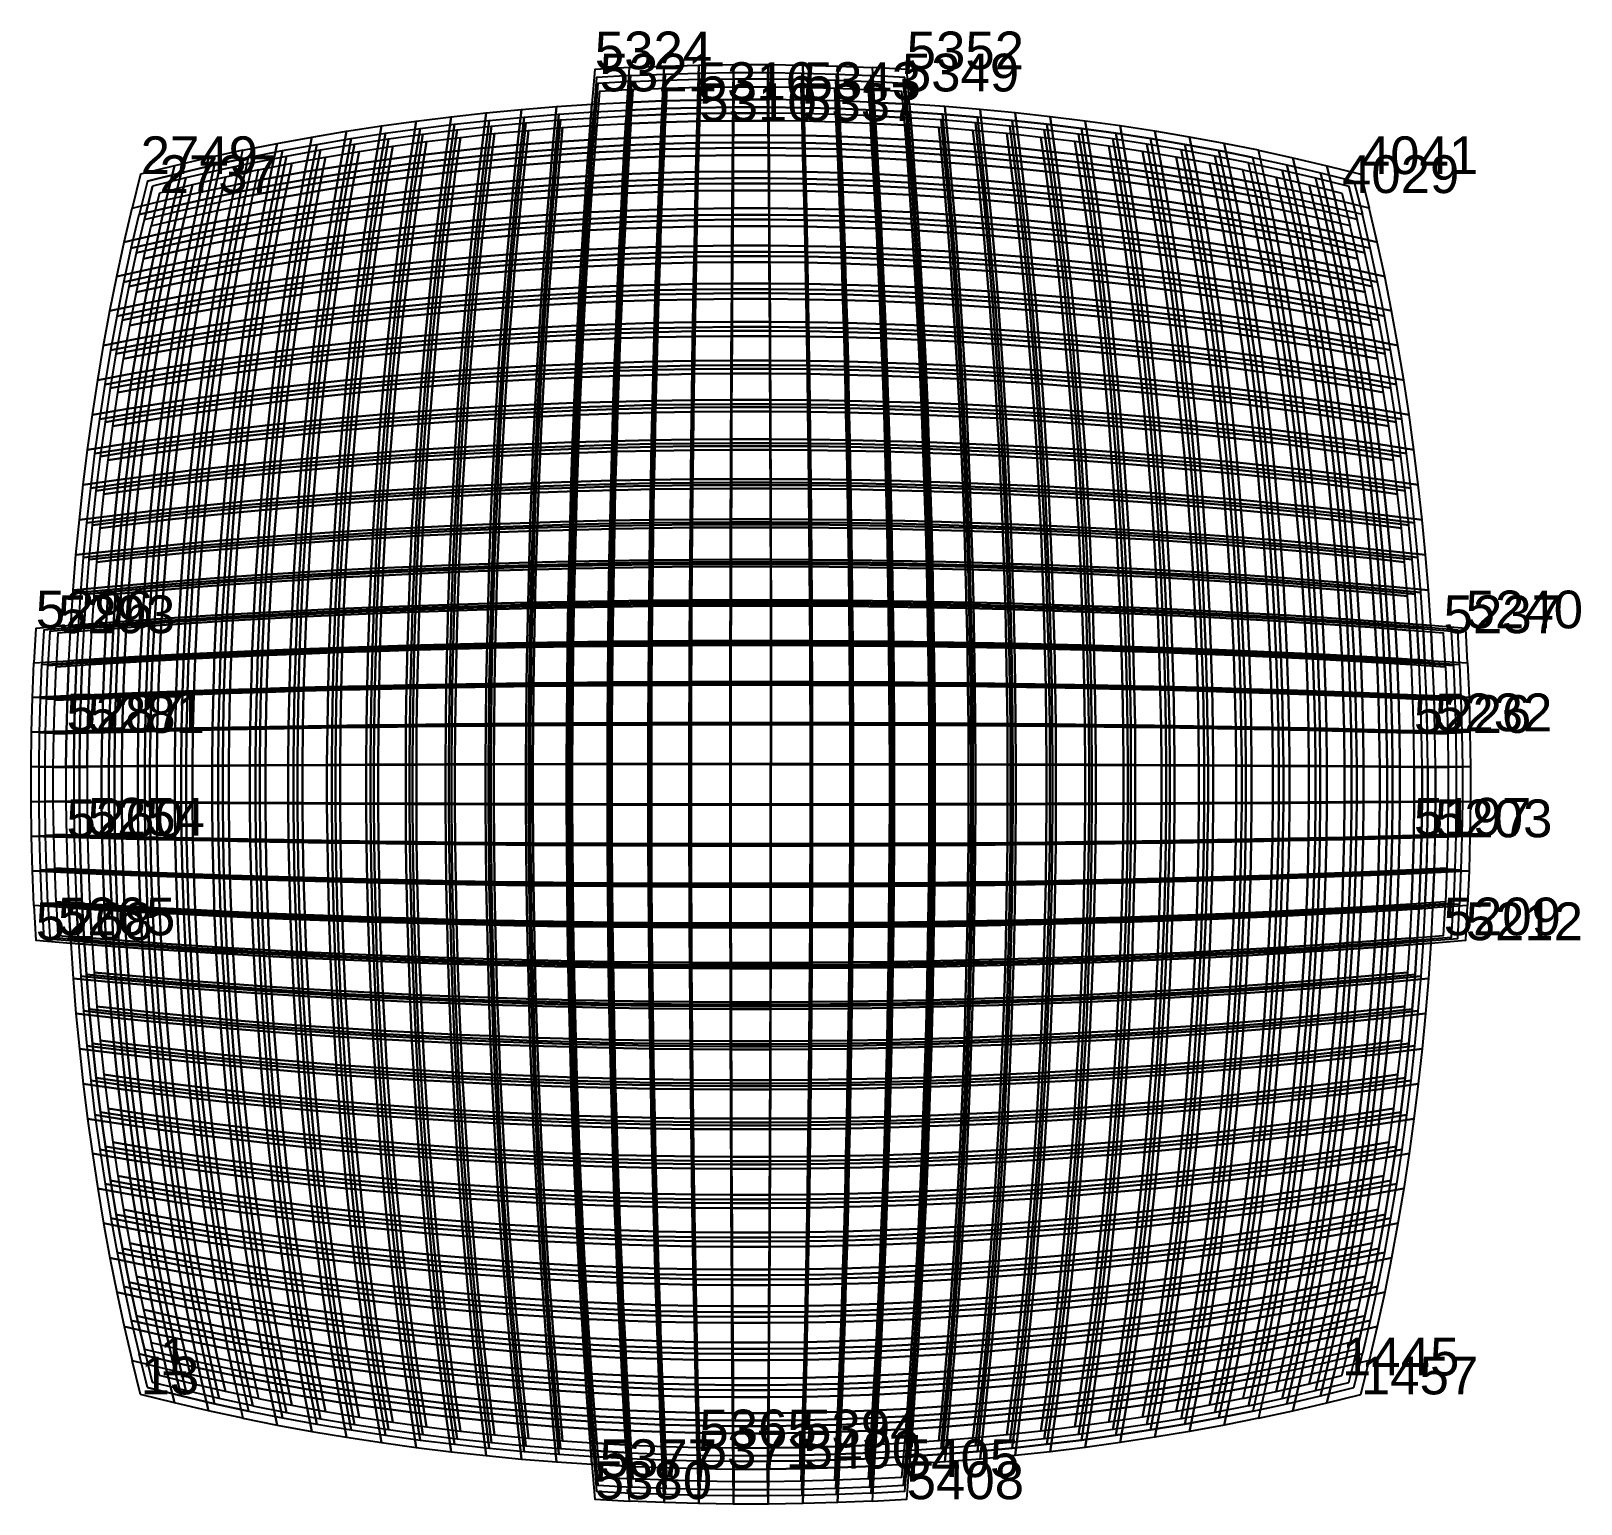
# Model space of a CAD drawing. Extents: x -19.1 to 22, y -19.1 to 19.9.
import ezdxf

# ---------------------------------------------------------------- set-up
doc = ezdxf.new("R2010")
doc.units = 0
for name, color, linetype in [('ERRORS', 7, 'CONTINUOUS'), ('LOWERTENDONS', 7, 'CONTINUOUS'), ('TESTBASES', 7, 'CONTINUOUS'), ('UPPERTENDONS', 7, 'CONTINUOUS')]:
    doc.layers.add(name, color=color, linetype=linetype)
doc.styles.get("Standard").update_dxf_attribs({"font": 'ARIAL.TTF', "width": 40, "oblique": 50})

msp = doc.modelspace()

# ---------------------------------------------------------------- texts
at = {"layer": 'ERRORS'}
for s, p in [('5324', (-4.128, 18.927, 29.82)), ('5352', (4.128, 18.927, 29.82)), ('5321', (-4, 18.342, 28.898)), ('5349', (4, 18.342, 28.898)), ('5316', (-1.403, 18.115, 30.568)), ('5343', (1.403, 18.115, 30.568)), ('5310', (-1.36, 17.555, 29.622)), ('5337', (1.36, 17.555, 29.622)), ('2749', (-16.152, 16.152, 27.254)), ('4041', (16.152, 16.152, 27.254)), ('2737', (-15.652, 15.652, 26.411)), ('4029', (15.652, 15.652, 26.411)), ('5296', (-18.927, 4.128, 29.82)), ('5293', (-18.342, 4, 28.898)), ('5237', (18.342, 4, 28.898)), ('5240', (18.927, 4.128, 29.82)), ('5287', (-18.115, 1.403, 30.568)), ('5281', (-17.555, 1.36, 29.622)), ('5226', (17.555, 1.36, 29.622)), ('5232', (18.115, 1.403, 30.568)), ('5260', (-18.115, -1.403, 30.568)), ('5254', (-17.555, -1.36, 29.622)), ('5197', (17.555, -1.36, 29.622)), ('5203', (18.115, -1.403, 30.568)), ('5268', (-18.927, -4.128, 29.82)), ('5265', (-18.342, -4, 28.898)), ('5209', (18.342, -4, 28.898)), ('5212', (18.927, -4.128, 29.82)), ('1', (-15.652, -15.652, 26.411)), ('1445', (15.652, -15.652, 26.411)), ('13', (-16.152, -16.152, 27.254)), ('1457', (16.152, -16.152, 27.254)), ('5365', (-1.36, -17.555, 29.622)), ('5394', (1.36, -17.555, 29.622)), ('5371', (-1.403, -18.115, 30.568)), ('5400', (1.403, -18.115, 30.568)), ('5377', (-4, -18.342, 28.898)), ('5405', (4, -18.342, 28.898)), ('5380', (-4.128, -18.927, 29.82)), ('5408', (4.128, -18.927, 29.82))]:
    msp.add_text(s, height=1, dxfattribs=at).set_placement(p)

# ---------------------------------------------------------------- linework, layer by layer
at = {"layer": 'LOWERTENDONS'}
for p, q in [((-4.194, 16.725, 30.298), (-4.122, 17.647, 29.78)), ((-3.207, 17.697, 29.862), (-3.263, 16.772, 30.385)), ((-2.332, 16.81, 30.45), (-2.292, 17.733, 29.924)), ((-1.376, 17.758, 29.967), (-1.399, 16.833, 30.495)), ((-0.458, 17.771, 29.986), (-0.466, 16.845, 30.516)), ((0.458, 17.771, 29.986), (0.466, 16.845, 30.516)), ((1.376, 17.758, 29.967), (1.399, 16.833, 30.495)), ((2.332, 16.81, 30.45), (2.292, 17.733, 29.924)), ((3.207, 17.697, 29.862), (3.263, 16.772, 30.385)), ((4.194, 16.725, 30.298), (4.122, 17.647, 29.78)), ((-7.903, 16.408, 29.725), (-7.772, 17.325, 29.234)), ((-6.862, 17.424, 29.403), (-6.978, 16.505, 29.901)), ((-6.051, 16.591, 30.055), (-5.95, 17.512, 29.549)), ((-5.037, 17.586, 29.675), (-5.124, 16.664, 30.187)), ((5.037, 17.586, 29.675), (5.124, 16.664, 30.187)), ((6.051, 16.591, 30.055), (5.95, 17.512, 29.549)), ((6.862, 17.424, 29.403), (6.978, 16.505, 29.901)), ((7.903, 16.408, 29.725), (7.772, 17.325, 29.234)), ((-10.49, 16.947, 28.599), (-10.658, 16.041, 29.057)), ((-9.743, 16.176, 29.302), (-9.586, 17.086, 28.833)), ((-8.681, 17.211, 29.045), (-8.823, 16.299, 29.525)), ((-1.399, 16.833, 30.495), (-1.422, 15.893, 30.994)), ((-0.466, 16.845, 30.516), (-0.474, 15.906, 31.017)), ((0.466, 16.845, 30.516), (0.474, 15.906, 31.017)), ((1.399, 16.833, 30.495), (1.422, 15.893, 30.994)), ((8.681, 17.211, 29.045), (8.823, 16.299, 29.525)), ((9.743, 16.176, 29.302), (9.586, 17.086, 28.833)), ((10.49, 16.947, 28.599), (10.658, 16.041, 29.057)), ((-13.38, 15.557, 28.181), (-13.181, 16.453, 27.764)), ((-12.288, 16.631, 28.064), (-12.477, 15.731, 28.497)), ((-11.57, 15.892, 28.789), (-11.391, 16.797, 28.343)), ((-6.978, 16.505, 29.901), (-7.087, 15.575, 30.371)), ((-6.149, 15.657, 30.533), (-6.051, 16.591, 30.055)), ((-5.124, 16.664, 30.187), (-5.206, 15.727, 30.672)), ((-4.262, 15.786, 30.786), (-4.194, 16.725, 30.298)), ((-3.263, 16.772, 30.385), (-3.317, 15.835, 30.879)), ((-2.369, 15.869, 30.948), (-2.332, 16.81, 30.45)), ((2.369, 15.869, 30.948), (2.332, 16.81, 30.45)), ((3.263, 16.772, 30.385), (3.317, 15.835, 30.879)), ((4.262, 15.786, 30.786), (4.194, 16.725, 30.298)), ((5.124, 16.664, 30.187), (5.206, 15.727, 30.672)), ((6.149, 15.657, 30.533), (6.051, 16.591, 30.055)), ((6.978, 16.505, 29.901), (7.087, 15.575, 30.371)), ((11.57, 15.892, 28.789), (11.391, 16.797, 28.343)), ((12.288, 16.631, 28.064), (12.477, 15.731, 28.497)), ((13.38, 15.557, 28.181), (13.181, 16.453, 27.764)), ((-14.954, 16.053, 27.09), (-15.168, 15.168, 27.477)), ((-14.07, 16.26, 27.438), (-14.277, 15.369, 27.842)), ((-10.658, 16.041, 29.057), (-10.815, 15.122, 29.488)), ((-9.889, 15.253, 29.744), (-9.743, 16.176, 29.302)), ((-8.823, 16.299, 29.525), (-8.959, 15.372, 29.978)), ((-8.025, 15.479, 30.186), (-7.903, 16.408, 29.725)), ((8.025, 15.479, 30.186), (7.903, 16.408, 29.725)), ((8.823, 16.299, 29.525), (8.959, 15.372, 29.978)), ((9.889, 15.253, 29.744), (9.743, 16.176, 29.302)), ((10.658, 16.041, 29.057), (10.815, 15.122, 29.488)), ((14.07, 16.26, 27.438), (14.277, 15.369, 27.842)), ((14.954, 16.053, 27.09), (15.168, 15.168, 27.477)), ((-16.053, 14.954, 27.09), (-15.834, 15.834, 26.718)), ((-12.477, 15.731, 28.497), (-12.655, 14.821, 28.903)), ((-11.738, 14.978, 29.208), (-11.57, 15.892, 28.789)), ((-6.239, 14.71, 30.983), (-6.149, 15.657, 30.533)), ((-5.206, 15.727, 30.672), (-5.284, 14.779, 31.127)), ((-4.326, 14.835, 31.248), (-4.262, 15.786, 30.786)), ((-3.317, 15.835, 30.879), (-3.367, 14.881, 31.344)), ((-2.406, 14.915, 31.415), (-2.369, 15.869, 30.948)), ((-1.422, 15.893, 30.994), (-1.445, 14.938, 31.464)), ((-0.474, 15.906, 31.017), (-0.482, 14.949, 31.488)), ((0.474, 15.906, 31.017), (0.482, 14.949, 31.488)), ((1.422, 15.893, 30.994), (1.445, 14.938, 31.464)), ((2.406, 14.915, 31.415), (2.369, 15.869, 30.948)), ((3.317, 15.835, 30.879), (3.367, 14.881, 31.344)), ((4.326, 14.835, 31.248), (4.262, 15.786, 30.786)), ((5.206, 15.727, 30.672), (5.284, 14.779, 31.127)), ((6.239, 14.71, 30.983), (6.149, 15.657, 30.533)), ((11.738, 14.978, 29.208), (11.57, 15.892, 28.789)), ((12.477, 15.731, 28.497), (12.655, 14.821, 28.903)), ((16.053, 14.954, 27.09), (15.834, 15.834, 26.718)), ((-14.277, 15.369, 27.842), (-14.471, 14.471, 28.221)), ((-13.567, 14.652, 28.574), (-13.38, 15.557, 28.181)), ((-10.028, 14.318, 30.16), (-9.889, 15.253, 29.744)), ((-8.959, 15.372, 29.978), (-9.086, 14.434, 30.403)), ((-8.14, 14.538, 30.62), (-8.025, 15.479, 30.186)), ((-7.087, 15.575, 30.371), (-7.192, 14.629, 30.815)), ((7.087, 15.575, 30.371), (7.192, 14.629, 30.815)), ((8.14, 14.538, 30.62), (8.025, 15.479, 30.186)), ((8.959, 15.372, 29.978), (9.086, 14.434, 30.403)), ((10.028, 14.318, 30.16), (9.889, 15.253, 29.744)), ((13.567, 14.652, 28.574), (13.38, 15.557, 28.181)), ((14.277, 15.369, 27.842), (14.471, 14.471, 28.221)), ((-16.26, 14.07, 27.438), (-16.053, 14.954, 27.09)), ((-15.168, 15.168, 27.477), (-15.369, 14.277, 27.842)), ((-12.655, 14.821, 28.903), (-12.821, 13.904, 29.283)), ((-11.895, 14.053, 29.601), (-11.738, 14.978, 29.208)), ((-10.815, 15.122, 29.488), (-10.964, 14.192, 29.893)), ((-5.284, 14.779, 31.127), (-5.355, 13.816, 31.554)), ((-4.385, 13.87, 31.68), (-4.326, 14.835, 31.248)), ((-3.367, 14.881, 31.344), (-3.413, 13.914, 31.781)), ((-2.439, 13.947, 31.856), (-2.406, 14.915, 31.415)), ((-1.445, 14.938, 31.464), (-1.464, 13.969, 31.905)), ((-0.482, 14.949, 31.488), (-0.488, 13.979, 31.929)), ((0.482, 14.949, 31.488), (0.488, 13.979, 31.929)), ((1.445, 14.938, 31.464), (1.464, 13.969, 31.905)), ((2.439, 13.947, 31.856), (2.406, 14.915, 31.415)), ((3.367, 14.881, 31.344), (3.413, 13.914, 31.781)), ((4.385, 13.87, 31.68), (4.326, 14.835, 31.248)), ((5.284, 14.779, 31.127), (5.355, 13.816, 31.554)), ((10.815, 15.122, 29.488), (10.964, 14.192, 29.893)), ((11.895, 14.053, 29.601), (11.738, 14.978, 29.208)), ((12.655, 14.821, 28.903), (12.821, 13.904, 29.283)), ((15.168, 15.168, 27.477), (15.369, 14.277, 27.842)), ((16.26, 14.07, 27.438), (16.053, 14.954, 27.09)), ((-14.471, 14.471, 28.221), (-14.652, 13.567, 28.574)), ((-13.741, 13.741, 28.942), (-13.567, 14.652, 28.574)), ((-9.086, 14.434, 30.403), (-9.205, 13.485, 30.8)), ((-8.249, 13.585, 31.026), (-8.14, 14.538, 30.62)), ((-7.192, 14.629, 30.815), (-7.288, 13.672, 31.227)), ((-6.324, 13.75, 31.404), (-6.239, 14.71, 30.983)), ((6.324, 13.75, 31.404), (6.239, 14.71, 30.983)), ((7.192, 14.629, 30.815), (7.288, 13.672, 31.227)), ((8.249, 13.585, 31.026), (8.14, 14.538, 30.62)), ((9.086, 14.434, 30.403), (9.205, 13.485, 30.8)), ((13.741, 13.741, 28.942), (13.567, 14.652, 28.574)), ((14.471, 14.471, 28.221), (14.652, 13.567, 28.574)), ((-16.453, 13.181, 27.764), (-16.26, 14.07, 27.438)), ((-15.369, 14.277, 27.842), (-15.557, 13.38, 28.181)), ((-12.042, 13.121, 29.968), (-11.895, 14.053, 29.601)), ((-10.964, 14.192, 29.893), (-11.102, 13.254, 30.27)), ((-10.157, 13.375, 30.549), (-10.028, 14.318, 30.16)), ((-1.464, 13.969, 31.905), (-1.483, 12.987, 32.316)), ((-0.488, 13.979, 31.929), (-0.494, 12.998, 32.342)), ((0.488, 13.979, 31.929), (0.494, 12.998, 32.342)), ((1.464, 13.969, 31.905), (1.483, 12.987, 32.316)), ((10.157, 13.375, 30.549), (10.028, 14.318, 30.16)), ((10.964, 14.192, 29.893), (11.102, 13.254, 30.27)), ((12.042, 13.121, 29.968), (11.895, 14.053, 29.601)), ((15.369, 14.277, 27.842), (15.557, 13.38, 28.181)), ((16.453, 13.181, 27.764), (16.26, 14.07, 27.438)), ((-14.652, 13.567, 28.574), (-14.821, 12.655, 28.903)), ((-13.904, 12.821, 29.283), (-13.741, 13.741, 28.942)), ((-12.821, 13.904, 29.283), (-12.977, 12.977, 29.638)), ((-8.349, 12.621, 31.405), (-8.249, 13.585, 31.026)), ((-7.288, 13.672, 31.227), (-7.378, 12.704, 31.613)), ((-6.402, 12.778, 31.795), (-6.324, 13.75, 31.404)), ((-5.355, 13.816, 31.554), (-5.423, 12.84, 31.952)), ((-4.441, 12.893, 32.082), (-4.385, 13.87, 31.68)), ((-3.413, 13.914, 31.781), (-3.457, 12.935, 32.186)), ((-2.47, 12.966, 32.264), (-2.439, 13.947, 31.856)), ((2.47, 12.966, 32.264), (2.439, 13.947, 31.856)), ((3.413, 13.914, 31.781), (3.457, 12.935, 32.186)), ((4.441, 12.893, 32.082), (4.385, 13.87, 31.68)), ((5.355, 13.816, 31.554), (5.423, 12.84, 31.952)), ((6.402, 12.778, 31.795), (6.324, 13.75, 31.404)), ((7.288, 13.672, 31.227), (7.378, 12.704, 31.613)), ((8.349, 12.621, 31.405), (8.249, 13.585, 31.026)), ((12.821, 13.904, 29.283), (12.977, 12.977, 29.638)), ((13.904, 12.821, 29.283), (13.741, 13.741, 28.942)), ((14.652, 13.567, 28.574), (14.821, 12.655, 28.903)), ((-16.631, 12.288, 28.064), (-16.453, 13.181, 27.764)), ((-15.557, 13.38, 28.181), (-15.731, 12.477, 28.497)), ((-11.102, 13.254, 30.27), (-11.231, 12.305, 30.621)), ((-10.277, 12.422, 30.909), (-10.157, 13.375, 30.549)), ((-9.205, 13.485, 30.8), (-9.316, 12.526, 31.17)), ((9.205, 13.485, 30.8), (9.316, 12.526, 31.17)), ((10.277, 12.422, 30.909), (10.157, 13.375, 30.549)), ((11.102, 13.254, 30.27), (11.231, 12.305, 30.621)), ((15.557, 13.38, 28.181), (15.731, 12.477, 28.497)), ((16.631, 12.288, 28.064), (16.453, 13.181, 27.764)), ((-14.053, 11.895, 29.601), (-13.904, 12.821, 29.283)), ((-12.977, 12.977, 29.638), (-13.121, 12.042, 29.968)), ((-12.18, 12.18, 30.308), (-12.042, 13.121, 29.968)), ((-6.475, 11.795, 32.159), (-6.402, 12.778, 31.795)), ((-5.423, 12.84, 31.952), (-5.486, 11.854, 32.32)), ((-4.493, 11.905, 32.454), (-4.441, 12.893, 32.082)), ((-3.457, 12.935, 32.186), (-3.497, 11.944, 32.564)), ((-2.5, 11.973, 32.644), (-2.47, 12.966, 32.264)), ((-1.483, 12.987, 32.316), (-1.5, 11.993, 32.697)), ((-0.494, 12.998, 32.342), (-0.5, 12.003, 32.724)), ((0.494, 12.998, 32.342), (0.5, 12.003, 32.724)), ((1.483, 12.987, 32.316), (1.5, 11.993, 32.697)), ((2.5, 11.973, 32.644), (2.47, 12.966, 32.264)), ((3.457, 12.935, 32.186), (3.497, 11.944, 32.564)), ((4.493, 11.905, 32.454), (4.441, 12.893, 32.082)), ((5.423, 12.84, 31.952), (5.486, 11.854, 32.32)), ((6.475, 11.795, 32.159), (6.402, 12.778, 31.795)), ((12.18, 12.18, 30.308), (12.042, 13.121, 29.968)), ((12.977, 12.977, 29.638), (13.121, 12.042, 29.968)), ((14.053, 11.895, 29.601), (13.904, 12.821, 29.283)), ((-15.731, 12.477, 28.497), (-15.892, 11.57, 28.789)), ((-14.821, 12.655, 28.903), (-14.978, 11.738, 29.208)), ((-10.387, 11.458, 31.241), (-10.277, 12.422, 30.909)), ((-9.316, 12.526, 31.17), (-9.417, 11.558, 31.512)), ((-8.442, 11.648, 31.753), (-8.349, 12.621, 31.405)), ((-7.378, 12.704, 31.613), (-7.461, 11.726, 31.97)), ((7.378, 12.704, 31.613), (7.461, 11.726, 31.97)), ((8.442, 11.648, 31.753), (8.349, 12.621, 31.405)), ((9.316, 12.526, 31.17), (9.417, 11.558, 31.512)), ((10.387, 11.458, 31.241), (10.277, 12.422, 30.909)), ((14.821, 12.655, 28.903), (14.978, 11.738, 29.208)), ((15.731, 12.477, 28.497), (15.892, 11.57, 28.789)), ((-16.797, 11.391, 28.343), (-16.631, 12.288, 28.064)), ((-13.121, 12.042, 29.968), (-13.254, 11.102, 30.27)), ((-12.305, 11.231, 30.621), (-12.18, 12.18, 30.308)), ((-11.231, 12.305, 30.621), (-11.35, 11.35, 30.945)), ((-4.541, 10.904, 32.797), (-4.493, 11.905, 32.454)), ((-3.497, 11.944, 32.564), (-3.535, 10.942, 32.909)), ((-2.526, 10.969, 32.993), (-2.5, 11.973, 32.644)), ((-1.5, 11.993, 32.697), (-1.517, 10.988, 33.048)), ((-0.5, 12.003, 32.724), (-0.506, 10.997, 33.077)), ((0.5, 12.003, 32.724), (0.506, 10.997, 33.077)), ((1.5, 11.993, 32.697), (1.517, 10.988, 33.048)), ((2.526, 10.969, 32.993), (2.5, 11.973, 32.644)), ((3.497, 11.944, 32.564), (3.535, 10.942, 32.909)), ((4.541, 10.904, 32.797), (4.493, 11.905, 32.454)), ((11.231, 12.305, 30.621), (11.35, 11.35, 30.945)), ((12.305, 11.231, 30.621), (12.18, 12.18, 30.308)), ((13.121, 12.042, 29.968), (13.254, 11.102, 30.27)), ((16.797, 11.391, 28.343), (16.631, 12.288, 28.064)), ((-15.892, 11.57, 28.789), (-16.041, 10.658, 29.057)), ((-14.978, 11.738, 29.208), (-15.122, 10.815, 29.488)), ((-14.192, 10.964, 29.893), (-14.053, 11.895, 29.601)), ((-9.417, 11.558, 31.512), (-9.511, 10.58, 31.824)), ((-8.527, 10.664, 32.074), (-8.442, 11.648, 31.753)), ((-7.461, 11.726, 31.97), (-7.537, 10.738, 32.298)), ((-6.543, 10.803, 32.492), (-6.475, 11.795, 32.159)), ((-5.486, 11.854, 32.32), (-5.544, 10.859, 32.659)), ((5.486, 11.854, 32.32), (5.544, 10.859, 32.659)), ((6.543, 10.803, 32.492), (6.475, 11.795, 32.159)), ((7.461, 11.726, 31.97), (7.537, 10.738, 32.298)), ((8.527, 10.664, 32.074), (8.442, 11.648, 31.753)), ((9.417, 11.558, 31.512), (9.511, 10.58, 31.824)), ((14.192, 10.964, 29.893), (14.053, 11.895, 29.601)), ((14.978, 11.738, 29.208), (15.122, 10.815, 29.488)), ((15.892, 11.57, 28.789), (16.041, 10.658, 29.057)), ((-16.947, 10.49, 28.599), (-16.797, 11.391, 28.343)), ((-13.254, 11.102, 30.27), (-13.375, 10.157, 30.549)), ((-12.422, 10.277, 30.909), (-12.305, 11.231, 30.621)), ((-11.35, 11.35, 30.945), (-11.458, 10.387, 31.241)), ((-10.489, 10.489, 31.546), (-10.387, 11.458, 31.241)), ((10.489, 10.489, 31.546), (10.387, 11.458, 31.241)), ((11.35, 11.35, 30.945), (11.458, 10.387, 31.241)), ((12.422, 10.277, 30.909), (12.305, 11.231, 30.621)), ((13.254, 11.102, 30.27), (13.375, 10.157, 30.549)), ((16.947, 10.49, 28.599), (16.797, 11.391, 28.343)), ((-15.122, 10.815, 29.488), (-15.253, 9.889, 29.744)), ((-14.318, 10.028, 30.16), (-14.192, 10.964, 29.893)), ((-7.537, 10.738, 32.298), (-7.606, 9.742, 32.595)), ((-6.604, 9.801, 32.795), (-6.543, 10.803, 32.492)), ((-5.544, 10.859, 32.659), (-5.595, 9.852, 32.967)), ((-4.584, 9.896, 33.11), (-4.541, 10.904, 32.797)), ((-3.535, 10.942, 32.909), (-3.569, 9.929, 33.224)), ((-2.55, 9.955, 33.311), (-2.526, 10.969, 32.993)), ((-1.517, 10.988, 33.048), (-1.531, 9.972, 33.368)), ((-0.506, 10.997, 33.077), (-0.511, 9.981, 33.397)), ((0.506, 10.997, 33.077), (0.511, 9.981, 33.397)), ((1.517, 10.988, 33.048), (1.531, 9.972, 33.368)), ((2.55, 9.955, 33.311), (2.526, 10.969, 32.993)), ((3.535, 10.942, 32.909), (3.569, 9.929, 33.224)), ((4.584, 9.896, 33.11), (4.541, 10.904, 32.797)), ((5.544, 10.859, 32.659), (5.595, 9.852, 32.967)), ((6.604, 9.801, 32.795), (6.543, 10.803, 32.492)), ((7.537, 10.738, 32.298), (7.606, 9.742, 32.595)), ((14.318, 10.028, 30.16), (14.192, 10.964, 29.893)), ((15.122, 10.815, 29.488), (15.253, 9.889, 29.744)), ((-17.086, 9.586, 28.833), (-16.947, 10.49, 28.599)), ((-16.041, 10.658, 29.057), (-16.176, 9.743, 29.302)), ((-12.526, 9.316, 31.17), (-12.422, 10.277, 30.909)), ((-11.458, 10.387, 31.241), (-11.558, 9.417, 31.512)), ((-10.58, 9.511, 31.824), (-10.489, 10.489, 31.546)), ((-9.511, 10.58, 31.824), (-9.596, 9.596, 32.11)), ((-8.605, 9.673, 32.367), (-8.527, 10.664, 32.074)), ((8.605, 9.673, 32.367), (8.527, 10.664, 32.074)), ((9.511, 10.58, 31.824), (9.596, 9.596, 32.11)), ((10.58, 9.511, 31.824), (10.489, 10.489, 31.546)), ((11.458, 10.387, 31.241), (11.558, 9.417, 31.512)), ((12.526, 9.316, 31.17), (12.422, 10.277, 30.909)), ((16.041, 10.658, 29.057), (16.176, 9.743, 29.302)), ((17.086, 9.586, 28.833), (16.947, 10.49, 28.599)), ((-15.253, 9.889, 29.744), (-15.372, 8.959, 29.978)), ((-14.434, 9.086, 30.403), (-14.318, 10.028, 30.16)), ((-13.375, 10.157, 30.549), (-13.485, 9.205, 30.8)), ((-5.595, 9.852, 32.967), (-5.644, 8.838, 33.245)), ((-4.622, 8.877, 33.392), (-4.584, 9.896, 33.11)), ((-3.569, 9.929, 33.224), (-3.599, 8.908, 33.51)), ((-2.573, 8.932, 33.599), (-2.55, 9.955, 33.311)), ((-1.531, 9.972, 33.368), (-1.545, 8.948, 33.657)), ((-0.511, 9.981, 33.397), (-0.515, 8.955, 33.686)), ((0.511, 9.981, 33.397), (0.515, 8.955, 33.686)), ((1.531, 9.972, 33.368), (1.545, 8.948, 33.657)), ((2.573, 8.932, 33.599), (2.55, 9.955, 33.311)), ((3.569, 9.929, 33.224), (3.599, 8.908, 33.51)), ((4.622, 8.877, 33.392), (4.584, 9.896, 33.11)), ((5.595, 9.852, 32.967), (5.644, 8.838, 33.245)), ((13.375, 10.157, 30.549), (13.485, 9.205, 30.8)), ((14.434, 9.086, 30.403), (14.318, 10.028, 30.16)), ((15.253, 9.889, 29.744), (15.372, 8.959, 29.978)), ((-17.211, 8.681, 29.045), (-17.086, 9.586, 28.833)), ((-16.176, 9.743, 29.302), (-16.299, 8.823, 29.525)), ((-10.664, 8.527, 32.074), (-10.58, 9.511, 31.824)), ((-9.596, 9.596, 32.11), (-9.673, 8.605, 32.367)), ((-8.676, 8.676, 32.63), (-8.605, 9.673, 32.367)), ((-7.606, 9.742, 32.595), (-7.669, 8.737, 32.864)), ((-6.659, 8.792, 33.069), (-6.604, 9.801, 32.795)), ((6.659, 8.792, 33.069), (6.604, 9.801, 32.795)), ((7.606, 9.742, 32.595), (7.669, 8.737, 32.864)), ((8.676, 8.676, 32.63), (8.605, 9.673, 32.367)), ((9.596, 9.596, 32.11), (9.673, 8.605, 32.367)), ((10.664, 8.527, 32.074), (10.58, 9.511, 31.824)), ((16.176, 9.743, 29.302), (16.299, 8.823, 29.525)), ((17.211, 8.681, 29.045), (17.086, 9.586, 28.833)), ((-14.538, 8.14, 30.62), (-14.434, 9.086, 30.403)), ((-13.485, 9.205, 30.8), (-13.585, 8.249, 31.026)), ((-12.621, 8.349, 31.405), (-12.526, 9.316, 31.17)), ((-11.558, 9.417, 31.512), (-11.648, 8.442, 31.753)), ((11.558, 9.417, 31.512), (11.648, 8.442, 31.753)), ((12.621, 8.349, 31.405), (12.526, 9.316, 31.17)), ((13.485, 9.205, 30.8), (13.585, 8.249, 31.026)), ((14.538, 8.14, 30.62), (14.434, 9.086, 30.403)), ((-17.325, 7.772, 29.234), (-17.211, 8.681, 29.045)), ((-16.299, 8.823, 29.525), (-16.408, 7.903, 29.725)), ((-15.372, 8.959, 29.978), (-15.479, 8.025, 30.186)), ((-8.737, 7.669, 32.864), (-8.676, 8.676, 32.63)), ((-7.669, 8.737, 32.864), (-7.726, 7.726, 33.104)), ((-6.708, 7.775, 33.313), (-6.659, 8.792, 33.069)), ((-5.644, 8.838, 33.245), (-5.685, 7.817, 33.493)), ((-4.657, 7.851, 33.644), (-4.622, 8.877, 33.392)), ((-3.599, 8.908, 33.51), (-3.627, 7.879, 33.763)), ((-2.593, 7.901, 33.854), (-2.573, 8.932, 33.599)), ((-1.545, 8.948, 33.657), (-1.556, 7.914, 33.914)), ((-0.515, 8.955, 33.686), (-0.519, 7.921, 33.943)), ((0.515, 8.955, 33.686), (0.519, 7.921, 33.943)), ((1.545, 8.948, 33.657), (1.556, 7.914, 33.914)), ((2.593, 7.901, 33.854), (2.573, 8.932, 33.599)), ((3.599, 8.908, 33.51), (3.627, 7.879, 33.763)), ((4.657, 7.851, 33.644), (4.622, 8.877, 33.392)), ((5.644, 8.838, 33.245), (5.685, 7.817, 33.493)), ((6.708, 7.775, 33.313), (6.659, 8.792, 33.069)), ((7.669, 8.737, 32.864), (7.726, 7.726, 33.104)), ((8.737, 7.669, 32.864), (8.676, 8.676, 32.63)), ((15.372, 8.959, 29.978), (15.479, 8.025, 30.186)), ((16.299, 8.823, 29.525), (16.408, 7.903, 29.725)), ((17.325, 7.772, 29.234), (17.211, 8.681, 29.045)), ((-13.585, 8.249, 31.026), (-13.672, 7.288, 31.227)), ((-12.704, 7.378, 31.613), (-12.621, 8.349, 31.405)), ((-11.648, 8.442, 31.753), (-11.726, 7.461, 31.97)), ((-10.738, 7.537, 32.298), (-10.664, 8.527, 32.074)), ((-9.673, 8.605, 32.367), (-9.742, 7.606, 32.595)), ((9.673, 8.605, 32.367), (9.742, 7.606, 32.595)), ((10.738, 7.537, 32.298), (10.664, 8.527, 32.074)), ((11.648, 8.442, 31.753), (11.726, 7.461, 31.97)), ((12.704, 7.378, 31.613), (12.621, 8.349, 31.405)), ((13.585, 8.249, 31.026), (13.672, 7.288, 31.227)), ((-16.408, 7.903, 29.725), (-16.505, 6.978, 29.901)), ((-15.479, 8.025, 30.186), (-15.575, 7.087, 30.371)), ((-14.629, 7.192, 30.815), (-14.538, 8.14, 30.62)), ((-5.685, 7.817, 33.493), (-5.722, 6.788, 33.711)), ((-4.688, 6.818, 33.864), (-4.657, 7.851, 33.644)), ((-3.627, 7.879, 33.763), (-3.65, 6.844, 33.987)), ((-2.61, 6.862, 34.078), (-2.593, 7.901, 33.854)), ((-1.556, 7.914, 33.914), (-1.567, 6.875, 34.14)), ((-0.519, 7.921, 33.943), (-0.522, 6.88, 34.17)), ((0.519, 7.921, 33.943), (0.522, 6.88, 34.17)), ((1.556, 7.914, 33.914), (1.567, 6.875, 34.14)), ((2.61, 6.862, 34.078), (2.593, 7.901, 33.854)), ((3.627, 7.879, 33.763), (3.65, 6.844, 33.987)), ((4.688, 6.818, 33.864), (4.657, 7.851, 33.644)), ((5.685, 7.817, 33.493), (5.722, 6.788, 33.711)), ((14.629, 7.192, 30.815), (14.538, 8.14, 30.62)), ((15.479, 8.025, 30.186), (15.575, 7.087, 30.371)), ((16.408, 7.903, 29.725), (16.505, 6.978, 29.901)), ((-17.424, 6.862, 29.403), (-17.325, 7.772, 29.234)), ((-11.726, 7.461, 31.97), (-11.795, 6.475, 32.159)), ((-10.803, 6.543, 32.492), (-10.738, 7.537, 32.298)), ((-9.742, 7.606, 32.595), (-9.801, 6.604, 32.795)), ((-8.792, 6.659, 33.069), (-8.737, 7.669, 32.864)), ((-7.726, 7.726, 33.104), (-7.775, 6.708, 33.313)), ((-6.75, 6.75, 33.528), (-6.708, 7.775, 33.313)), ((6.75, 6.75, 33.528), (6.708, 7.775, 33.313)), ((7.726, 7.726, 33.104), (7.775, 6.708, 33.313)), ((8.792, 6.659, 33.069), (8.737, 7.669, 32.864)), ((9.742, 7.606, 32.595), (9.801, 6.604, 32.795)), ((10.803, 6.543, 32.492), (10.738, 7.537, 32.298)), ((11.726, 7.461, 31.97), (11.795, 6.475, 32.159)), ((17.424, 6.862, 29.403), (17.325, 7.772, 29.234)), ((-16.505, 6.978, 29.901), (-16.591, 6.051, 30.055)), ((-15.575, 7.087, 30.371), (-15.657, 6.149, 30.533)), ((-14.71, 6.239, 30.983), (-14.629, 7.192, 30.815)), ((-13.672, 7.288, 31.227), (-13.75, 6.324, 31.404)), ((-12.778, 6.402, 31.795), (-12.704, 7.378, 31.613)), ((12.778, 6.402, 31.795), (12.704, 7.378, 31.613)), ((13.672, 7.288, 31.227), (13.75, 6.324, 31.404)), ((14.71, 6.239, 30.983), (14.629, 7.192, 30.815)), ((15.575, 7.087, 30.371), (15.657, 6.149, 30.533)), ((16.505, 6.978, 29.901), (16.591, 6.051, 30.055)), ((-17.512, 5.95, 29.549), (-17.424, 6.862, 29.403)), ((-9.801, 6.604, 32.795), (-9.852, 5.595, 32.967)), ((-8.838, 5.644, 33.245), (-8.792, 6.659, 33.069)), ((-7.775, 6.708, 33.313), (-7.817, 5.685, 33.493)), ((-6.788, 5.722, 33.711), (-6.75, 6.75, 33.528)), ((-5.722, 6.788, 33.711), (-5.754, 5.754, 33.897)), ((-4.714, 5.779, 34.053), (-4.688, 6.818, 33.864)), ((-3.65, 6.844, 33.987), (-3.67, 5.801, 34.178)), ((-2.624, 5.817, 34.271), (-2.61, 6.862, 34.078)), ((-1.567, 6.875, 34.14), (-1.576, 5.828, 34.333)), ((-0.522, 6.88, 34.17), (-0.525, 5.833, 34.365)), ((0.522, 6.88, 34.17), (0.525, 5.833, 34.365)), ((1.567, 6.875, 34.14), (1.576, 5.828, 34.333)), ((2.624, 5.817, 34.271), (2.61, 6.862, 34.078)), ((3.65, 6.844, 33.987), (3.67, 5.801, 34.178)), ((4.714, 5.779, 34.053), (4.688, 6.818, 33.864)), ((5.722, 6.788, 33.711), (5.754, 5.754, 33.897)), ((6.788, 5.722, 33.711), (6.75, 6.75, 33.528)), ((7.775, 6.708, 33.313), (7.817, 5.685, 33.493)), ((8.838, 5.644, 33.245), (8.792, 6.659, 33.069)), ((9.801, 6.604, 32.795), (9.852, 5.595, 32.967)), ((17.512, 5.95, 29.549), (17.424, 6.862, 29.403)), ((-14.779, 5.284, 31.127), (-14.71, 6.239, 30.983)), ((-13.75, 6.324, 31.404), (-13.816, 5.355, 31.554)), ((-12.84, 5.423, 31.952), (-12.778, 6.402, 31.795)), ((-11.795, 6.475, 32.159), (-11.854, 5.486, 32.32)), ((-10.859, 5.544, 32.659), (-10.803, 6.543, 32.492)), ((10.859, 5.544, 32.659), (10.803, 6.543, 32.492)), ((11.795, 6.475, 32.159), (11.854, 5.486, 32.32)), ((12.84, 5.423, 31.952), (12.778, 6.402, 31.795)), ((13.75, 6.324, 31.404), (13.816, 5.355, 31.554)), ((14.779, 5.284, 31.127), (14.71, 6.239, 30.983)), ((-17.586, 5.037, 29.675), (-17.512, 5.95, 29.549)), ((-16.591, 6.051, 30.055), (-16.664, 5.124, 30.187)), ((-15.657, 6.149, 30.533), (-15.727, 5.206, 30.672)), ((-5.754, 5.754, 33.897), (-5.779, 4.714, 34.053)), ((-4.736, 4.736, 34.211), (-4.714, 5.779, 34.053)), ((-3.67, 5.801, 34.178), (-3.688, 4.754, 34.337)), ((-2.636, 4.767, 34.432), (-2.624, 5.817, 34.271)), ((-1.576, 5.828, 34.333), (-1.582, 4.776, 34.496)), ((-0.525, 5.833, 34.365), (-0.528, 4.78, 34.526)), ((0.525, 5.833, 34.365), (0.528, 4.78, 34.526)), ((1.576, 5.828, 34.333), (1.582, 4.776, 34.496)), ((2.636, 4.767, 34.432), (2.624, 5.817, 34.271)), ((3.67, 5.801, 34.178), (3.688, 4.754, 34.337)), ((4.736, 4.736, 34.211), (4.714, 5.779, 34.053)), ((5.754, 5.754, 33.897), (5.779, 4.714, 34.053)), ((15.657, 6.149, 30.533), (15.727, 5.206, 30.672)), ((16.591, 6.051, 30.055), (16.664, 5.124, 30.187)), ((17.586, 5.037, 29.675), (17.512, 5.95, 29.549)), ((-13.816, 5.355, 31.554), (-13.87, 4.385, 31.68)), ((-12.893, 4.441, 32.082), (-12.84, 5.423, 31.952)), ((-11.854, 5.486, 32.32), (-11.905, 4.493, 32.454)), ((-10.904, 4.541, 32.797), (-10.859, 5.544, 32.659)), ((-9.852, 5.595, 32.967), (-9.896, 4.584, 33.11)), ((-8.877, 4.622, 33.392), (-8.838, 5.644, 33.245)), ((-7.817, 5.685, 33.493), (-7.851, 4.657, 33.644)), ((-6.818, 4.688, 33.864), (-6.788, 5.722, 33.711)), ((6.818, 4.688, 33.864), (6.788, 5.722, 33.711)), ((7.817, 5.685, 33.493), (7.851, 4.657, 33.644)), ((8.877, 4.622, 33.392), (8.838, 5.644, 33.245)), ((9.852, 5.595, 32.967), (9.896, 4.584, 33.11)), ((10.904, 4.541, 32.797), (10.859, 5.544, 32.659)), ((11.854, 5.486, 32.32), (11.905, 4.493, 32.454)), ((12.893, 4.441, 32.082), (12.84, 5.423, 31.952)), ((13.816, 5.355, 31.554), (13.87, 4.385, 31.68)), ((-17.647, 4.122, 29.78), (-17.586, 5.037, 29.675)), ((-16.664, 5.124, 30.187), (-16.725, 4.194, 30.298)), ((-15.727, 5.206, 30.672), (-15.786, 4.262, 30.786)), ((-14.835, 4.326, 31.248), (-14.779, 5.284, 31.127)), ((14.835, 4.326, 31.248), (14.779, 5.284, 31.127)), ((15.727, 5.206, 30.672), (15.786, 4.262, 30.786)), ((16.664, 5.124, 30.187), (16.725, 4.194, 30.298)), ((17.647, 4.122, 29.78), (17.586, 5.037, 29.675)), ((-10.942, 3.535, 32.909), (-10.904, 4.541, 32.797)), ((-9.896, 4.584, 33.11), (-9.929, 3.569, 33.224)), ((-8.908, 3.599, 33.51), (-8.877, 4.622, 33.392)), ((-7.851, 4.657, 33.644), (-7.879, 3.627, 33.763)), ((-6.844, 3.65, 33.987), (-6.818, 4.688, 33.864)), ((-5.779, 4.714, 34.053), (-5.801, 3.67, 34.178)), ((-4.754, 3.688, 34.337), (-4.736, 4.736, 34.211)), ((-3.688, 4.754, 34.337), (-3.701, 3.701, 34.464)), ((-2.646, 3.712, 34.561), (-2.636, 4.767, 34.432)), ((-1.582, 4.776, 34.496), (-1.588, 3.719, 34.625)), ((-0.528, 4.78, 34.526), (-0.53, 3.722, 34.657)), ((0.528, 4.78, 34.526), (0.53, 3.722, 34.657)), ((1.582, 4.776, 34.496), (1.588, 3.719, 34.625)), ((2.646, 3.712, 34.561), (2.636, 4.767, 34.432)), ((3.688, 4.754, 34.337), (3.701, 3.701, 34.464)), ((4.754, 3.688, 34.337), (4.736, 4.736, 34.211)), ((5.779, 4.714, 34.053), (5.801, 3.67, 34.178)), ((6.844, 3.65, 33.987), (6.818, 4.688, 33.864)), ((7.851, 4.657, 33.644), (7.879, 3.627, 33.763)), ((8.908, 3.599, 33.51), (8.877, 4.622, 33.392)), ((9.896, 4.584, 33.11), (9.929, 3.569, 33.224)), ((10.942, 3.535, 32.909), (10.904, 4.541, 32.797)), ((-17.697, 3.207, 29.862), (-17.647, 4.122, 29.78)), ((-16.725, 4.194, 30.298), (-16.772, 3.263, 30.385)), ((-15.786, 4.262, 30.786), (-15.835, 3.317, 30.879)), ((-14.881, 3.367, 31.344), (-14.835, 4.326, 31.248)), ((-13.87, 4.385, 31.68), (-13.914, 3.413, 31.781)), ((-12.935, 3.457, 32.186), (-12.893, 4.441, 32.082)), ((-11.905, 4.493, 32.454), (-11.944, 3.497, 32.564)), ((11.905, 4.493, 32.454), (11.944, 3.497, 32.564)), ((12.935, 3.457, 32.186), (12.893, 4.441, 32.082)), ((13.87, 4.385, 31.68), (13.914, 3.413, 31.781)), ((14.881, 3.367, 31.344), (14.835, 4.326, 31.248)), ((15.786, 4.262, 30.786), (15.835, 3.317, 30.879)), ((16.725, 4.194, 30.298), (16.772, 3.263, 30.385)), ((17.697, 3.207, 29.862), (17.647, 4.122, 29.78)), ((-3.701, 3.701, 34.464), (-3.712, 2.646, 34.561)), ((-2.653, 2.653, 34.658), (-2.646, 3.712, 34.561)), ((-1.588, 3.719, 34.625), (-1.593, 2.659, 34.721)), ((-0.53, 3.722, 34.657), (-0.531, 2.662, 34.755)), ((0.53, 3.722, 34.657), (0.531, 2.662, 34.755)), ((1.588, 3.719, 34.625), (1.593, 2.659, 34.721)), ((2.653, 2.653, 34.658), (2.646, 3.712, 34.561)), ((3.701, 3.701, 34.464), (3.712, 2.646, 34.561)), ((-15.835, 3.317, 30.879), (-15.869, 2.369, 30.948)), ((-14.915, 2.406, 31.415), (-14.881, 3.367, 31.344)), ((-13.914, 3.413, 31.781), (-13.947, 2.439, 31.856)), ((-12.966, 2.47, 32.264), (-12.935, 3.457, 32.186)), ((-11.944, 3.497, 32.564), (-11.973, 2.5, 32.644)), ((-10.969, 2.526, 32.993), (-10.942, 3.535, 32.909)), ((-9.929, 3.569, 33.224), (-9.955, 2.55, 33.311)), ((-8.932, 2.573, 33.599), (-8.908, 3.599, 33.51)), ((-7.879, 3.627, 33.763), (-7.901, 2.593, 33.854)), ((-6.862, 2.61, 34.078), (-6.844, 3.65, 33.987)), ((-5.801, 3.67, 34.178), (-5.817, 2.624, 34.271)), ((-4.767, 2.636, 34.432), (-4.754, 3.688, 34.337)), ((4.767, 2.636, 34.432), (4.754, 3.688, 34.337)), ((5.801, 3.67, 34.178), (5.817, 2.624, 34.271)), ((6.862, 2.61, 34.078), (6.844, 3.65, 33.987)), ((7.879, 3.627, 33.763), (7.901, 2.593, 33.854)), ((8.932, 2.573, 33.599), (8.908, 3.599, 33.51)), ((9.929, 3.569, 33.224), (9.955, 2.55, 33.311)), ((10.969, 2.526, 32.993), (10.942, 3.535, 32.909)), ((11.944, 3.497, 32.564), (11.973, 2.5, 32.644)), ((12.966, 2.47, 32.264), (12.935, 3.457, 32.186)), ((13.914, 3.413, 31.781), (13.947, 2.439, 31.856)), ((14.915, 2.406, 31.415), (14.881, 3.367, 31.344)), ((15.835, 3.317, 30.879), (15.869, 2.369, 30.948)), ((-17.733, 2.292, 29.924), (-17.697, 3.207, 29.862)), ((-16.772, 3.263, 30.385), (-16.81, 2.332, 30.45)), ((16.772, 3.263, 30.385), (16.81, 2.332, 30.45)), ((17.733, 2.292, 29.924), (17.697, 3.207, 29.862)), ((-12.987, 1.483, 32.316), (-12.966, 2.47, 32.264)), ((-11.973, 2.5, 32.644), (-11.993, 1.5, 32.697)), ((-10.988, 1.517, 33.048), (-10.969, 2.526, 32.993)), ((-9.955, 2.55, 33.311), (-9.972, 1.531, 33.368)), ((-8.948, 1.545, 33.657), (-8.932, 2.573, 33.599)), ((-7.901, 2.593, 33.854), (-7.914, 1.556, 33.914)), ((-6.875, 1.567, 34.14), (-6.862, 2.61, 34.078)), ((-5.817, 2.624, 34.271), (-5.828, 1.576, 34.333)), ((-4.776, 1.582, 34.496), (-4.767, 2.636, 34.432)), ((-3.712, 2.646, 34.561), (-3.719, 1.588, 34.625)), ((-2.659, 1.593, 34.721), (-2.653, 2.653, 34.658)), ((-1.593, 2.659, 34.721), (-1.596, 1.596, 34.787)), ((-0.531, 2.662, 34.755), (-0.532, 1.597, 34.82)), ((0.531, 2.662, 34.755), (0.532, 1.597, 34.82)), ((1.593, 2.659, 34.721), (1.596, 1.596, 34.787)), ((2.659, 1.593, 34.721), (2.653, 2.653, 34.658)), ((3.712, 2.646, 34.561), (3.719, 1.588, 34.625)), ((4.776, 1.582, 34.496), (4.767, 2.636, 34.432)), ((5.817, 2.624, 34.271), (5.828, 1.576, 34.333)), ((6.875, 1.567, 34.14), (6.862, 2.61, 34.078)), ((7.901, 2.593, 33.854), (7.914, 1.556, 33.914)), ((8.948, 1.545, 33.657), (8.932, 2.573, 33.599)), ((9.955, 2.55, 33.311), (9.972, 1.531, 33.368)), ((10.988, 1.517, 33.048), (10.969, 2.526, 32.993)), ((11.973, 2.5, 32.644), (11.993, 1.5, 32.697)), ((12.987, 1.483, 32.316), (12.966, 2.47, 32.264)), ((-17.758, 1.376, 29.967), (-17.733, 2.292, 29.924)), ((-16.81, 2.332, 30.45), (-16.833, 1.399, 30.495)), ((-15.869, 2.369, 30.948), (-15.893, 1.422, 30.994)), ((-14.938, 1.445, 31.464), (-14.915, 2.406, 31.415)), ((-13.947, 2.439, 31.856), (-13.969, 1.464, 31.905)), ((13.947, 2.439, 31.856), (13.969, 1.464, 31.905)), ((14.938, 1.445, 31.464), (14.915, 2.406, 31.415)), ((15.869, 2.369, 30.948), (15.893, 1.422, 30.994)), ((16.81, 2.332, 30.45), (16.833, 1.399, 30.495)), ((17.758, 1.376, 29.967), (17.733, 2.292, 29.924)), ((-17.771, 0.458, 29.986), (-17.758, 1.376, 29.967)), ((-16.833, 1.399, 30.495), (-16.845, 0.466, 30.516)), ((-15.893, 1.422, 30.994), (-15.906, 0.474, 31.017)), ((-14.949, 0.482, 31.488), (-14.938, 1.445, 31.464)), ((-13.969, 1.464, 31.905), (-13.979, 0.488, 31.929)), ((-12.998, 0.494, 32.342), (-12.987, 1.483, 32.316)), ((-11.993, 1.5, 32.697), (-12.003, 0.5, 32.724)), ((-10.997, 0.506, 33.077), (-10.988, 1.517, 33.048)), ((-9.972, 1.531, 33.368), (-9.981, 0.511, 33.397)), ((-8.955, 0.515, 33.686), (-8.948, 1.545, 33.657)), ((-7.914, 1.556, 33.914), (-7.921, 0.519, 33.943)), ((-6.88, 0.522, 34.17), (-6.875, 1.567, 34.14)), ((-5.828, 1.576, 34.333), (-5.833, 0.525, 34.365)), ((-4.78, 0.528, 34.526), (-4.776, 1.582, 34.496)), ((-3.719, 1.588, 34.625), (-3.722, 0.53, 34.657)), ((-2.662, 0.531, 34.755), (-2.659, 1.593, 34.721)), ((-1.596, 1.596, 34.787), (-1.597, 0.532, 34.82)), ((-0.532, 1.597, 34.82), (-0.533, 0.533, 34.852)), ((0.532, 1.597, 34.82), (0.533, 0.533, 34.852)), ((1.596, 1.596, 34.787), (1.597, 0.532, 34.82)), ((2.662, 0.531, 34.755), (2.659, 1.593, 34.721)), ((3.719, 1.588, 34.625), (3.722, 0.53, 34.657)), ((4.78, 0.528, 34.526), (4.776, 1.582, 34.496)), ((5.828, 1.576, 34.333), (5.833, 0.525, 34.365)), ((6.88, 0.522, 34.17), (6.875, 1.567, 34.14)), ((7.914, 1.556, 33.914), (7.921, 0.519, 33.943)), ((8.955, 0.515, 33.686), (8.948, 1.545, 33.657)), ((9.972, 1.531, 33.368), (9.981, 0.511, 33.397)), ((10.997, 0.506, 33.077), (10.988, 1.517, 33.048)), ((11.993, 1.5, 32.697), (12.003, 0.5, 32.724)), ((12.998, 0.494, 32.342), (12.987, 1.483, 32.316)), ((13.969, 1.464, 31.905), (13.979, 0.488, 31.929)), ((14.949, 0.482, 31.488), (14.938, 1.445, 31.464)), ((15.893, 1.422, 30.994), (15.906, 0.474, 31.017)), ((16.833, 1.399, 30.495), (16.845, 0.466, 30.516)), ((17.771, 0.458, 29.986), (17.758, 1.376, 29.967)), ((-17.771, -0.458, 29.986), (-17.771, 0.458, 29.986)), ((-16.845, 0.466, 30.516), (-16.845, -0.466, 30.516)), ((-15.906, 0.474, 31.017), (-15.906, -0.474, 31.017)), ((-14.949, -0.482, 31.488), (-14.949, 0.482, 31.488)), ((-13.979, 0.488, 31.929), (-13.979, -0.488, 31.929)), ((-12.998, -0.494, 32.342), (-12.998, 0.494, 32.342)), ((-12.003, 0.5, 32.724), (-12.003, -0.5, 32.724)), ((-10.997, -0.506, 33.077), (-10.997, 0.506, 33.077)), ((-9.981, 0.511, 33.397), (-9.981, -0.511, 33.397)), ((-8.955, -0.515, 33.686), (-8.955, 0.515, 33.686)), ((-7.921, 0.519, 33.943), (-7.921, -0.519, 33.943)), ((-6.88, -0.522, 34.17), (-6.88, 0.522, 34.17)), ((-5.833, 0.525, 34.365), (-5.833, -0.525, 34.365)), ((-4.78, -0.528, 34.526), (-4.78, 0.528, 34.526)), ((-3.722, 0.53, 34.657), (-3.722, -0.53, 34.657)), ((-2.662, -0.531, 34.755), (-2.662, 0.531, 34.755)), ((-1.597, 0.532, 34.82), (-1.597, -0.532, 34.82)), ((-0.533, 0.533, 34.852), (-0.533, -0.533, 34.852)), ((0.533, 0.533, 34.852), (0.533, -0.533, 34.852)), ((1.597, 0.532, 34.82), (1.597, -0.532, 34.82)), ((2.662, -0.531, 34.755), (2.662, 0.531, 34.755)), ((3.722, 0.53, 34.657), (3.722, -0.53, 34.657)), ((4.78, -0.528, 34.526), (4.78, 0.528, 34.526)), ((5.833, 0.525, 34.365), (5.833, -0.525, 34.365)), ((6.88, -0.522, 34.17), (6.88, 0.522, 34.17)), ((7.921, 0.519, 33.943), (7.921, -0.519, 33.943)), ((8.955, -0.515, 33.686), (8.955, 0.515, 33.686)), ((9.981, 0.511, 33.397), (9.981, -0.511, 33.397)), ((10.997, -0.506, 33.077), (10.997, 0.506, 33.077)), ((12.003, 0.5, 32.724), (12.003, -0.5, 32.724)), ((12.998, -0.494, 32.342), (12.998, 0.494, 32.342)), ((13.979, 0.488, 31.929), (13.979, -0.488, 31.929)), ((14.949, -0.482, 31.488), (14.949, 0.482, 31.488)), ((15.906, 0.474, 31.017), (15.906, -0.474, 31.017)), ((16.845, 0.466, 30.516), (16.845, -0.466, 30.516)), ((17.771, -0.458, 29.986), (17.771, 0.458, 29.986)), ((-17.758, -1.376, 29.967), (-17.771, -0.458, 29.986)), ((-16.845, -0.466, 30.516), (-16.833, -1.399, 30.495)), ((-15.906, -0.474, 31.017), (-15.893, -1.422, 30.994)), ((-14.938, -1.445, 31.464), (-14.949, -0.482, 31.488)), ((-13.979, -0.488, 31.929), (-13.969, -1.464, 31.905)), ((-12.987, -1.483, 32.316), (-12.998, -0.494, 32.342)), ((-12.003, -0.5, 32.724), (-11.993, -1.5, 32.697)), ((-10.988, -1.517, 33.048), (-10.997, -0.506, 33.077)), ((-9.981, -0.511, 33.397), (-9.972, -1.531, 33.368)), ((-8.948, -1.545, 33.657), (-8.955, -0.515, 33.686)), ((-7.921, -0.519, 33.943), (-7.914, -1.556, 33.914)), ((-6.875, -1.567, 34.14), (-6.88, -0.522, 34.17)), ((-5.833, -0.525, 34.365), (-5.828, -1.576, 34.333)), ((-4.776, -1.582, 34.496), (-4.78, -0.528, 34.526)), ((-3.722, -0.53, 34.657), (-3.719, -1.588, 34.625)), ((-2.659, -1.593, 34.721), (-2.662, -0.531, 34.755)), ((-1.597, -0.532, 34.82), (-1.596, -1.596, 34.787)), ((-0.533, -0.533, 34.852), (-0.532, -1.597, 34.82)), ((0.533, -0.533, 34.852), (0.532, -1.597, 34.82)), ((1.597, -0.532, 34.82), (1.596, -1.596, 34.787)), ((2.659, -1.593, 34.721), (2.662, -0.531, 34.755)), ((3.722, -0.53, 34.657), (3.719, -1.588, 34.625)), ((4.776, -1.582, 34.496), (4.78, -0.528, 34.526)), ((5.833, -0.525, 34.365), (5.828, -1.576, 34.333)), ((6.875, -1.567, 34.14), (6.88, -0.522, 34.17)), ((7.921, -0.519, 33.943), (7.914, -1.556, 33.914)), ((8.948, -1.545, 33.657), (8.955, -0.515, 33.686)), ((9.981, -0.511, 33.397), (9.972, -1.531, 33.368)), ((10.988, -1.517, 33.048), (10.997, -0.506, 33.077)), ((12.003, -0.5, 32.724), (11.993, -1.5, 32.697)), ((12.987, -1.483, 32.316), (12.998, -0.494, 32.342)), ((13.979, -0.488, 31.929), (13.969, -1.464, 31.905)), ((14.938, -1.445, 31.464), (14.949, -0.482, 31.488)), ((15.906, -0.474, 31.017), (15.893, -1.422, 30.994)), ((16.845, -0.466, 30.516), (16.833, -1.399, 30.495)), ((17.758, -1.376, 29.967), (17.771, -0.458, 29.986)), ((-17.733, -2.292, 29.924), (-17.758, -1.376, 29.967)), ((-16.833, -1.399, 30.495), (-16.81, -2.332, 30.45)), ((-15.893, -1.422, 30.994), (-15.869, -2.369, 30.948)), ((-14.915, -2.406, 31.415), (-14.938, -1.445, 31.464)), ((-13.969, -1.464, 31.905), (-13.947, -2.439, 31.856)), ((-12.966, -2.47, 32.264), (-12.987, -1.483, 32.316)), ((-11.993, -1.5, 32.697), (-11.973, -2.5, 32.644)), ((-10.969, -2.526, 32.993), (-10.988, -1.517, 33.048)), ((-9.972, -1.531, 33.368), (-9.955, -2.55, 33.311)), ((-8.932, -2.573, 33.599), (-8.948, -1.545, 33.657)), ((-7.914, -1.556, 33.914), (-7.901, -2.593, 33.854)), ((-6.862, -2.61, 34.078), (-6.875, -1.567, 34.14)), ((-5.828, -1.576, 34.333), (-5.817, -2.624, 34.271)), ((-4.767, -2.636, 34.432), (-4.776, -1.582, 34.496)), ((-3.719, -1.588, 34.625), (-3.712, -2.646, 34.561)), ((-2.653, -2.653, 34.658), (-2.659, -1.593, 34.721)), ((-1.596, -1.596, 34.787), (-1.593, -2.659, 34.721)), ((-0.532, -1.597, 34.82), (-0.531, -2.662, 34.755)), ((0.532, -1.597, 34.82), (0.531, -2.662, 34.755)), ((1.596, -1.596, 34.787), (1.593, -2.659, 34.721)), ((2.653, -2.653, 34.658), (2.659, -1.593, 34.721)), ((3.719, -1.588, 34.625), (3.712, -2.646, 34.561)), ((4.767, -2.636, 34.432), (4.776, -1.582, 34.496)), ((5.828, -1.576, 34.333), (5.817, -2.624, 34.271)), ((6.862, -2.61, 34.078), (6.875, -1.567, 34.14)), ((7.914, -1.556, 33.914), (7.901, -2.593, 33.854)), ((8.932, -2.573, 33.599), (8.948, -1.545, 33.657)), ((9.972, -1.531, 33.368), (9.955, -2.55, 33.311)), ((10.969, -2.526, 32.993), (10.988, -1.517, 33.048)), ((11.993, -1.5, 32.697), (11.973, -2.5, 32.644)), ((12.966, -2.47, 32.264), (12.987, -1.483, 32.316)), ((13.969, -1.464, 31.905), (13.947, -2.439, 31.856)), ((14.915, -2.406, 31.415), (14.938, -1.445, 31.464)), ((15.893, -1.422, 30.994), (15.869, -2.369, 30.948)), ((16.833, -1.399, 30.495), (16.81, -2.332, 30.45)), ((17.733, -2.292, 29.924), (17.758, -1.376, 29.967)), ((-17.697, -3.207, 29.862), (-17.733, -2.292, 29.924)), ((-16.81, -2.332, 30.45), (-16.772, -3.263, 30.385)), ((-15.869, -2.369, 30.948), (-15.835, -3.317, 30.879)), ((-14.881, -3.367, 31.344), (-14.915, -2.406, 31.415)), ((-13.947, -2.439, 31.856), (-13.914, -3.413, 31.781)), ((13.947, -2.439, 31.856), (13.914, -3.413, 31.781)), ((14.881, -3.367, 31.344), (14.915, -2.406, 31.415)), ((15.869, -2.369, 30.948), (15.835, -3.317, 30.879)), ((16.81, -2.332, 30.45), (16.772, -3.263, 30.385)), ((17.697, -3.207, 29.862), (17.733, -2.292, 29.924)), ((-12.935, -3.457, 32.186), (-12.966, -2.47, 32.264)), ((-11.973, -2.5, 32.644), (-11.944, -3.497, 32.564)), ((-10.942, -3.535, 32.909), (-10.969, -2.526, 32.993)), ((-9.955, -2.55, 33.311), (-9.929, -3.569, 33.224)), ((-8.908, -3.599, 33.51), (-8.932, -2.573, 33.599)), ((-7.901, -2.593, 33.854), (-7.879, -3.627, 33.763)), ((-6.844, -3.65, 33.987), (-6.862, -2.61, 34.078)), ((-5.817, -2.624, 34.271), (-5.801, -3.67, 34.178)), ((-4.754, -3.688, 34.337), (-4.767, -2.636, 34.432)), ((-3.712, -2.646, 34.561), (-3.701, -3.701, 34.464)), ((-2.646, -3.712, 34.561), (-2.653, -2.653, 34.658)), ((-1.593, -2.659, 34.721), (-1.588, -3.719, 34.625)), ((-0.531, -2.662, 34.755), (-0.53, -3.722, 34.657)), ((0.531, -2.662, 34.755), (0.53, -3.722, 34.657)), ((1.593, -2.659, 34.721), (1.588, -3.719, 34.625)), ((2.646, -3.712, 34.561), (2.653, -2.653, 34.658)), ((3.712, -2.646, 34.561), (3.701, -3.701, 34.464)), ((4.754, -3.688, 34.337), (4.767, -2.636, 34.432)), ((5.817, -2.624, 34.271), (5.801, -3.67, 34.178)), ((6.844, -3.65, 33.987), (6.862, -2.61, 34.078)), ((7.901, -2.593, 33.854), (7.879, -3.627, 33.763)), ((8.908, -3.599, 33.51), (8.932, -2.573, 33.599)), ((9.955, -2.55, 33.311), (9.929, -3.569, 33.224)), ((10.942, -3.535, 32.909), (10.969, -2.526, 32.993)), ((11.973, -2.5, 32.644), (11.944, -3.497, 32.564)), ((12.935, -3.457, 32.186), (12.966, -2.47, 32.264)), ((-17.647, -4.122, 29.78), (-17.697, -3.207, 29.862)), ((-16.772, -3.263, 30.385), (-16.725, -4.194, 30.298)), ((16.772, -3.263, 30.385), (16.725, -4.194, 30.298)), ((17.647, -4.122, 29.78), (17.697, -3.207, 29.862)), ((-15.835, -3.317, 30.879), (-15.786, -4.262, 30.786)), ((-14.835, -4.326, 31.248), (-14.881, -3.367, 31.344)), ((-13.914, -3.413, 31.781), (-13.87, -4.385, 31.68)), ((-12.893, -4.441, 32.082), (-12.935, -3.457, 32.186)), ((-11.944, -3.497, 32.564), (-11.905, -4.493, 32.454)), ((-10.904, -4.541, 32.797), (-10.942, -3.535, 32.909)), ((-9.929, -3.569, 33.224), (-9.896, -4.584, 33.11)), ((-8.877, -4.622, 33.392), (-8.908, -3.599, 33.51)), ((-7.879, -3.627, 33.763), (-7.851, -4.657, 33.644)), ((-6.818, -4.688, 33.864), (-6.844, -3.65, 33.987)), ((-5.801, -3.67, 34.178), (-5.779, -4.714, 34.053)), ((-4.736, -4.736, 34.211), (-4.754, -3.688, 34.337)), ((4.736, -4.736, 34.211), (4.754, -3.688, 34.337)), ((5.801, -3.67, 34.178), (5.779, -4.714, 34.053)), ((6.818, -4.688, 33.864), (6.844, -3.65, 33.987)), ((7.879, -3.627, 33.763), (7.851, -4.657, 33.644)), ((8.877, -4.622, 33.392), (8.908, -3.599, 33.51)), ((9.929, -3.569, 33.224), (9.896, -4.584, 33.11)), ((10.904, -4.541, 32.797), (10.942, -3.535, 32.909)), ((11.944, -3.497, 32.564), (11.905, -4.493, 32.454)), ((12.893, -4.441, 32.082), (12.935, -3.457, 32.186)), ((13.914, -3.413, 31.781), (13.87, -4.385, 31.68)), ((14.835, -4.326, 31.248), (14.881, -3.367, 31.344)), ((15.835, -3.317, 30.879), (15.786, -4.262, 30.786)), ((-3.701, -3.701, 34.464), (-3.688, -4.754, 34.337)), ((-2.636, -4.767, 34.432), (-2.646, -3.712, 34.561)), ((-1.588, -3.719, 34.625), (-1.582, -4.776, 34.496)), ((-0.53, -3.722, 34.657), (-0.528, -4.78, 34.526)), ((0.53, -3.722, 34.657), (0.528, -4.78, 34.526)), ((1.588, -3.719, 34.625), (1.582, -4.776, 34.496)), ((2.636, -4.767, 34.432), (2.646, -3.712, 34.561)), ((3.701, -3.701, 34.464), (3.688, -4.754, 34.337)), ((-17.586, -5.037, 29.675), (-17.647, -4.122, 29.78)), ((-16.725, -4.194, 30.298), (-16.664, -5.124, 30.187)), ((-15.786, -4.262, 30.786), (-15.727, -5.206, 30.672)), ((-14.779, -5.284, 31.127), (-14.835, -4.326, 31.248)), ((-13.87, -4.385, 31.68), (-13.816, -5.355, 31.554)), ((-12.84, -5.423, 31.952), (-12.893, -4.441, 32.082)), ((-11.905, -4.493, 32.454), (-11.854, -5.486, 32.32)), ((11.905, -4.493, 32.454), (11.854, -5.486, 32.32)), ((12.84, -5.423, 31.952), (12.893, -4.441, 32.082)), ((13.87, -4.385, 31.68), (13.816, -5.355, 31.554)), ((14.779, -5.284, 31.127), (14.835, -4.326, 31.248)), ((15.786, -4.262, 30.786), (15.727, -5.206, 30.672)), ((16.725, -4.194, 30.298), (16.664, -5.124, 30.187)), ((17.586, -5.037, 29.675), (17.647, -4.122, 29.78)), ((-10.859, -5.544, 32.659), (-10.904, -4.541, 32.797)), ((-9.896, -4.584, 33.11), (-9.852, -5.595, 32.967)), ((-8.838, -5.644, 33.245), (-8.877, -4.622, 33.392)), ((-7.851, -4.657, 33.644), (-7.817, -5.685, 33.493)), ((-6.788, -5.722, 33.711), (-6.818, -4.688, 33.864)), ((-5.779, -4.714, 34.053), (-5.754, -5.754, 33.897)), ((-4.714, -5.779, 34.053), (-4.736, -4.736, 34.211)), ((-3.688, -4.754, 34.337), (-3.67, -5.801, 34.178)), ((-2.624, -5.817, 34.271), (-2.636, -4.767, 34.432)), ((-1.582, -4.776, 34.496), (-1.576, -5.828, 34.333)), ((-0.528, -4.78, 34.526), (-0.525, -5.833, 34.365)), ((0.528, -4.78, 34.526), (0.525, -5.833, 34.365)), ((1.582, -4.776, 34.496), (1.576, -5.828, 34.333)), ((2.624, -5.817, 34.271), (2.636, -4.767, 34.432)), ((3.688, -4.754, 34.337), (3.67, -5.801, 34.178)), ((4.714, -5.779, 34.053), (4.736, -4.736, 34.211)), ((5.779, -4.714, 34.053), (5.754, -5.754, 33.897)), ((6.788, -5.722, 33.711), (6.818, -4.688, 33.864)), ((7.851, -4.657, 33.644), (7.817, -5.685, 33.493)), ((8.838, -5.644, 33.245), (8.877, -4.622, 33.392)), ((9.896, -4.584, 33.11), (9.852, -5.595, 32.967)), ((10.859, -5.544, 32.659), (10.904, -4.541, 32.797)), ((-17.512, -5.95, 29.549), (-17.586, -5.037, 29.675)), ((-16.664, -5.124, 30.187), (-16.591, -6.051, 30.055)), ((-15.727, -5.206, 30.672), (-15.657, -6.149, 30.533)), ((-14.71, -6.239, 30.983), (-14.779, -5.284, 31.127)), ((14.71, -6.239, 30.983), (14.779, -5.284, 31.127)), ((15.727, -5.206, 30.672), (15.657, -6.149, 30.533)), ((16.664, -5.124, 30.187), (16.591, -6.051, 30.055)), ((17.512, -5.95, 29.549), (17.586, -5.037, 29.675)), ((-13.816, -5.355, 31.554), (-13.75, -6.324, 31.404)), ((-12.778, -6.402, 31.795), (-12.84, -5.423, 31.952)), ((-11.854, -5.486, 32.32), (-11.795, -6.475, 32.159)), ((-10.803, -6.543, 32.492), (-10.859, -5.544, 32.659)), ((-9.852, -5.595, 32.967), (-9.801, -6.604, 32.795)), ((-8.792, -6.659, 33.069), (-8.838, -5.644, 33.245)), ((-7.817, -5.685, 33.493), (-7.775, -6.708, 33.313)), ((-6.75, -6.75, 33.528), (-6.788, -5.722, 33.711)), ((6.75, -6.75, 33.528), (6.788, -5.722, 33.711)), ((7.817, -5.685, 33.493), (7.775, -6.708, 33.313)), ((8.792, -6.659, 33.069), (8.838, -5.644, 33.245)), ((9.852, -5.595, 32.967), (9.801, -6.604, 32.795)), ((10.803, -6.543, 32.492), (10.859, -5.544, 32.659)), ((11.854, -5.486, 32.32), (11.795, -6.475, 32.159)), ((12.778, -6.402, 31.795), (12.84, -5.423, 31.952)), ((13.816, -5.355, 31.554), (13.75, -6.324, 31.404)), ((-17.424, -6.862, 29.403), (-17.512, -5.95, 29.549)), ((-16.591, -6.051, 30.055), (-16.505, -6.978, 29.901)), ((-15.657, -6.149, 30.533), (-15.575, -7.087, 30.371)), ((-5.754, -5.754, 33.897), (-5.722, -6.788, 33.711)), ((-4.688, -6.818, 33.864), (-4.714, -5.779, 34.053)), ((-3.67, -5.801, 34.178), (-3.65, -6.844, 33.987)), ((-2.61, -6.862, 34.078), (-2.624, -5.817, 34.271)), ((-1.576, -5.828, 34.333), (-1.567, -6.875, 34.14)), ((-0.525, -5.833, 34.365), (-0.522, -6.88, 34.17)), ((0.525, -5.833, 34.365), (0.522, -6.88, 34.17)), ((1.576, -5.828, 34.333), (1.567, -6.875, 34.14)), ((2.61, -6.862, 34.078), (2.624, -5.817, 34.271)), ((3.67, -5.801, 34.178), (3.65, -6.844, 33.987)), ((4.688, -6.818, 33.864), (4.714, -5.779, 34.053)), ((5.754, -5.754, 33.897), (5.722, -6.788, 33.711)), ((15.657, -6.149, 30.533), (15.575, -7.087, 30.371)), ((16.591, -6.051, 30.055), (16.505, -6.978, 29.901)), ((17.424, -6.862, 29.403), (17.512, -5.95, 29.549)), ((-14.629, -7.192, 30.815), (-14.71, -6.239, 30.983)), ((-13.75, -6.324, 31.404), (-13.672, -7.288, 31.227)), ((-12.704, -7.378, 31.613), (-12.778, -6.402, 31.795)), ((-11.795, -6.475, 32.159), (-11.726, -7.461, 31.97)), ((-10.738, -7.537, 32.298), (-10.803, -6.543, 32.492)), ((10.738, -7.537, 32.298), (10.803, -6.543, 32.492)), ((11.795, -6.475, 32.159), (11.726, -7.461, 31.97)), ((12.704, -7.378, 31.613), (12.778, -6.402, 31.795)), ((13.75, -6.324, 31.404), (13.672, -7.288, 31.227)), ((14.629, -7.192, 30.815), (14.71, -6.239, 30.983)), ((-17.325, -7.772, 29.234), (-17.424, -6.862, 29.403)), ((-9.801, -6.604, 32.795), (-9.742, -7.606, 32.595)), ((-8.737, -7.669, 32.864), (-8.792, -6.659, 33.069)), ((-7.775, -6.708, 33.313), (-7.726, -7.726, 33.104)), ((-6.708, -7.775, 33.313), (-6.75, -6.75, 33.528)), ((-5.722, -6.788, 33.711), (-5.685, -7.817, 33.493)), ((-4.657, -7.851, 33.644), (-4.688, -6.818, 33.864)), ((-3.65, -6.844, 33.987), (-3.627, -7.879, 33.763)), ((-2.593, -7.901, 33.854), (-2.61, -6.862, 34.078)), ((-1.567, -6.875, 34.14), (-1.556, -7.914, 33.914)), ((-0.522, -6.88, 34.17), (-0.519, -7.921, 33.943)), ((0.522, -6.88, 34.17), (0.519, -7.921, 33.943)), ((1.567, -6.875, 34.14), (1.556, -7.914, 33.914)), ((2.593, -7.901, 33.854), (2.61, -6.862, 34.078)), ((3.65, -6.844, 33.987), (3.627, -7.879, 33.763)), ((4.657, -7.851, 33.644), (4.688, -6.818, 33.864)), ((5.722, -6.788, 33.711), (5.685, -7.817, 33.493)), ((6.708, -7.775, 33.313), (6.75, -6.75, 33.528)), ((7.775, -6.708, 33.313), (7.726, -7.726, 33.104)), ((8.737, -7.669, 32.864), (8.792, -6.659, 33.069)), ((9.801, -6.604, 32.795), (9.742, -7.606, 32.595)), ((17.325, -7.772, 29.234), (17.424, -6.862, 29.403)), ((-16.505, -6.978, 29.901), (-16.408, -7.903, 29.725)), ((-15.575, -7.087, 30.371), (-15.479, -8.025, 30.186)), ((-14.538, -8.14, 30.62), (-14.629, -7.192, 30.815)), ((-13.672, -7.288, 31.227), (-13.585, -8.249, 31.026)), ((-12.621, -8.349, 31.405), (-12.704, -7.378, 31.613)), ((12.621, -8.349, 31.405), (12.704, -7.378, 31.613)), ((13.672, -7.288, 31.227), (13.585, -8.249, 31.026)), ((14.538, -8.14, 30.62), (14.629, -7.192, 30.815)), ((15.575, -7.087, 30.371), (15.479, -8.025, 30.186)), ((16.505, -6.978, 29.901), (16.408, -7.903, 29.725)), ((-17.211, -8.681, 29.045), (-17.325, -7.772, 29.234)), ((-11.726, -7.461, 31.97), (-11.648, -8.442, 31.753)), ((-10.664, -8.527, 32.074), (-10.738, -7.537, 32.298)), ((-9.742, -7.606, 32.595), (-9.673, -8.605, 32.367)), ((-8.676, -8.676, 32.63), (-8.737, -7.669, 32.864)), ((-7.726, -7.726, 33.104), (-7.669, -8.737, 32.864)), ((-6.659, -8.792, 33.069), (-6.708, -7.775, 33.313)), ((6.659, -8.792, 33.069), (6.708, -7.775, 33.313)), ((7.726, -7.726, 33.104), (7.669, -8.737, 32.864)), ((8.676, -8.676, 32.63), (8.737, -7.669, 32.864)), ((9.742, -7.606, 32.595), (9.673, -8.605, 32.367)), ((10.664, -8.527, 32.074), (10.738, -7.537, 32.298)), ((11.726, -7.461, 31.97), (11.648, -8.442, 31.753)), ((17.211, -8.681, 29.045), (17.325, -7.772, 29.234)), ((-16.408, -7.903, 29.725), (-16.299, -8.823, 29.525)), ((-15.479, -8.025, 30.186), (-15.372, -8.959, 29.978)), ((-14.434, -9.086, 30.403), (-14.538, -8.14, 30.62)), ((-5.685, -7.817, 33.493), (-5.644, -8.838, 33.245)), ((-4.622, -8.877, 33.392), (-4.657, -7.851, 33.644)), ((-3.627, -7.879, 33.763), (-3.599, -8.908, 33.51)), ((-2.573, -8.932, 33.599), (-2.593, -7.901, 33.854)), ((-1.556, -7.914, 33.914), (-1.545, -8.948, 33.657)), ((-0.519, -7.921, 33.943), (-0.515, -8.955, 33.686)), ((0.519, -7.921, 33.943), (0.515, -8.955, 33.686)), ((1.556, -7.914, 33.914), (1.545, -8.948, 33.657)), ((2.573, -8.932, 33.599), (2.593, -7.901, 33.854)), ((3.627, -7.879, 33.763), (3.599, -8.908, 33.51)), ((4.622, -8.877, 33.392), (4.657, -7.851, 33.644)), ((5.685, -7.817, 33.493), (5.644, -8.838, 33.245)), ((14.434, -9.086, 30.403), (14.538, -8.14, 30.62)), ((15.479, -8.025, 30.186), (15.372, -8.959, 29.978)), ((16.408, -7.903, 29.725), (16.299, -8.823, 29.525)), ((-13.585, -8.249, 31.026), (-13.485, -9.205, 30.8)), ((-12.526, -9.316, 31.17), (-12.621, -8.349, 31.405)), ((-11.648, -8.442, 31.753), (-11.558, -9.417, 31.512)), ((-10.58, -9.511, 31.824), (-10.664, -8.527, 32.074)), ((-9.673, -8.605, 32.367), (-9.596, -9.596, 32.11)), ((9.673, -8.605, 32.367), (9.596, -9.596, 32.11)), ((10.58, -9.511, 31.824), (10.664, -8.527, 32.074)), ((11.648, -8.442, 31.753), (11.558, -9.417, 31.512)), ((12.526, -9.316, 31.17), (12.621, -8.349, 31.405)), ((13.585, -8.249, 31.026), (13.485, -9.205, 30.8)), ((-17.086, -9.586, 28.833), (-17.211, -8.681, 29.045)), ((-16.299, -8.823, 29.525), (-16.176, -9.743, 29.302)), ((-15.372, -8.959, 29.978), (-15.253, -9.889, 29.744)), ((-8.605, -9.673, 32.367), (-8.676, -8.676, 32.63)), ((-7.669, -8.737, 32.864), (-7.606, -9.742, 32.595)), ((-6.604, -9.801, 32.795), (-6.659, -8.792, 33.069)), ((-5.644, -8.838, 33.245), (-5.595, -9.852, 32.967)), ((-4.584, -9.896, 33.11), (-4.622, -8.877, 33.392)), ((-3.599, -8.908, 33.51), (-3.569, -9.929, 33.224)), ((-2.55, -9.955, 33.311), (-2.573, -8.932, 33.599)), ((-1.545, -8.948, 33.657), (-1.531, -9.972, 33.368)), ((-0.515, -8.955, 33.686), (-0.511, -9.981, 33.397)), ((0.515, -8.955, 33.686), (0.511, -9.981, 33.397)), ((1.545, -8.948, 33.657), (1.531, -9.972, 33.368)), ((2.55, -9.955, 33.311), (2.573, -8.932, 33.599)), ((3.599, -8.908, 33.51), (3.569, -9.929, 33.224)), ((4.584, -9.896, 33.11), (4.622, -8.877, 33.392)), ((5.644, -8.838, 33.245), (5.595, -9.852, 32.967)), ((6.604, -9.801, 32.795), (6.659, -8.792, 33.069)), ((7.669, -8.737, 32.864), (7.606, -9.742, 32.595)), ((8.605, -9.673, 32.367), (8.676, -8.676, 32.63)), ((15.372, -8.959, 29.978), (15.253, -9.889, 29.744)), ((16.299, -8.823, 29.525), (16.176, -9.743, 29.302)), ((17.086, -9.586, 28.833), (17.211, -8.681, 29.045)), ((-14.318, -10.028, 30.16), (-14.434, -9.086, 30.403)), ((-13.485, -9.205, 30.8), (-13.375, -10.157, 30.549)), ((-12.422, -10.277, 30.909), (-12.526, -9.316, 31.17)), ((-11.558, -9.417, 31.512), (-11.458, -10.387, 31.241)), ((11.558, -9.417, 31.512), (11.458, -10.387, 31.241)), ((12.422, -10.277, 30.909), (12.526, -9.316, 31.17)), ((13.485, -9.205, 30.8), (13.375, -10.157, 30.549)), ((14.318, -10.028, 30.16), (14.434, -9.086, 30.403)), ((-16.947, -10.49, 28.599), (-17.086, -9.586, 28.833)), ((-16.176, -9.743, 29.302), (-16.041, -10.658, 29.057)), ((-10.489, -10.489, 31.546), (-10.58, -9.511, 31.824)), ((-9.596, -9.596, 32.11), (-9.511, -10.58, 31.824)), ((-8.527, -10.664, 32.074), (-8.605, -9.673, 32.367)), ((-7.606, -9.742, 32.595), (-7.537, -10.738, 32.298)), ((-6.543, -10.803, 32.492), (-6.604, -9.801, 32.795)), ((6.543, -10.803, 32.492), (6.604, -9.801, 32.795)), ((7.606, -9.742, 32.595), (7.537, -10.738, 32.298)), ((8.527, -10.664, 32.074), (8.605, -9.673, 32.367)), ((9.596, -9.596, 32.11), (9.511, -10.58, 31.824)), ((10.489, -10.489, 31.546), (10.58, -9.511, 31.824)), ((16.176, -9.743, 29.302), (16.041, -10.658, 29.057)), ((16.947, -10.49, 28.599), (17.086, -9.586, 28.833)), ((-15.253, -9.889, 29.744), (-15.122, -10.815, 29.488)), ((-14.192, -10.964, 29.893), (-14.318, -10.028, 30.16)), ((-13.375, -10.157, 30.549), (-13.254, -11.102, 30.27)), ((-5.595, -9.852, 32.967), (-5.544, -10.859, 32.659)), ((-4.541, -10.904, 32.797), (-4.584, -9.896, 33.11)), ((-3.569, -9.929, 33.224), (-3.535, -10.942, 32.909)), ((-2.526, -10.969, 32.993), (-2.55, -9.955, 33.311)), ((-1.531, -9.972, 33.368), (-1.517, -10.988, 33.048)), ((-0.511, -9.981, 33.397), (-0.506, -10.997, 33.077)), ((0.511, -9.981, 33.397), (0.506, -10.997, 33.077)), ((1.531, -9.972, 33.368), (1.517, -10.988, 33.048)), ((2.526, -10.969, 32.993), (2.55, -9.955, 33.311)), ((3.569, -9.929, 33.224), (3.535, -10.942, 32.909)), ((4.541, -10.904, 32.797), (4.584, -9.896, 33.11)), ((5.595, -9.852, 32.967), (5.544, -10.859, 32.659)), ((13.375, -10.157, 30.549), (13.254, -11.102, 30.27)), ((14.192, -10.964, 29.893), (14.318, -10.028, 30.16)), ((15.253, -9.889, 29.744), (15.122, -10.815, 29.488)), ((-16.797, -11.391, 28.343), (-16.947, -10.49, 28.599)), ((-16.041, -10.658, 29.057), (-15.892, -11.57, 28.789)), ((-12.305, -11.231, 30.621), (-12.422, -10.277, 30.909)), ((-11.458, -10.387, 31.241), (-11.35, -11.35, 30.945)), ((-10.387, -11.458, 31.241), (-10.489, -10.489, 31.546)), ((-9.511, -10.58, 31.824), (-9.417, -11.558, 31.512)), ((-8.442, -11.648, 31.753), (-8.527, -10.664, 32.074)), ((8.442, -11.648, 31.753), (8.527, -10.664, 32.074)), ((9.511, -10.58, 31.824), (9.417, -11.558, 31.512)), ((10.387, -11.458, 31.241), (10.489, -10.489, 31.546)), ((11.458, -10.387, 31.241), (11.35, -11.35, 30.945)), ((12.305, -11.231, 30.621), (12.422, -10.277, 30.909)), ((16.041, -10.658, 29.057), (15.892, -11.57, 28.789)), ((16.797, -11.391, 28.343), (16.947, -10.49, 28.599)), ((-15.122, -10.815, 29.488), (-14.978, -11.738, 29.208)), ((-14.053, -11.895, 29.601), (-14.192, -10.964, 29.893)), ((-7.537, -10.738, 32.298), (-7.461, -11.726, 31.97)), ((-6.475, -11.795, 32.159), (-6.543, -10.803, 32.492)), ((-5.544, -10.859, 32.659), (-5.486, -11.854, 32.32)), ((-4.493, -11.905, 32.454), (-4.541, -10.904, 32.797)), ((-3.535, -10.942, 32.909), (-3.497, -11.944, 32.564)), ((-2.5, -11.973, 32.644), (-2.526, -10.969, 32.993)), ((-1.517, -10.988, 33.048), (-1.5, -11.993, 32.697)), ((-0.506, -10.997, 33.077), (-0.5, -12.003, 32.724)), ((0.506, -10.997, 33.077), (0.5, -12.003, 32.724)), ((1.517, -10.988, 33.048), (1.5, -11.993, 32.697)), ((2.5, -11.973, 32.644), (2.526, -10.969, 32.993)), ((3.535, -10.942, 32.909), (3.497, -11.944, 32.564)), ((4.493, -11.905, 32.454), (4.541, -10.904, 32.797)), ((5.544, -10.859, 32.659), (5.486, -11.854, 32.32)), ((6.475, -11.795, 32.159), (6.543, -10.803, 32.492)), ((7.537, -10.738, 32.298), (7.461, -11.726, 31.97)), ((14.053, -11.895, 29.601), (14.192, -10.964, 29.893)), ((15.122, -10.815, 29.488), (14.978, -11.738, 29.208)), ((-16.631, -12.288, 28.064), (-16.797, -11.391, 28.343)), ((-13.254, -11.102, 30.27), (-13.121, -12.042, 29.968)), ((-12.18, -12.18, 30.308), (-12.305, -11.231, 30.621)), ((-11.35, -11.35, 30.945), (-11.231, -12.305, 30.621)), ((-10.277, -12.422, 30.909), (-10.387, -11.458, 31.241)), ((10.277, -12.422, 30.909), (10.387, -11.458, 31.241)), ((11.35, -11.35, 30.945), (11.231, -12.305, 30.621)), ((12.18, -12.18, 30.308), (12.305, -11.231, 30.621)), ((13.254, -11.102, 30.27), (13.121, -12.042, 29.968)), ((16.631, -12.288, 28.064), (16.797, -11.391, 28.343)), ((-15.892, -11.57, 28.789), (-15.731, -12.477, 28.497)), ((-14.978, -11.738, 29.208), (-14.821, -12.655, 28.903)), ((-13.904, -12.821, 29.283), (-14.053, -11.895, 29.601)), ((-9.417, -11.558, 31.512), (-9.316, -12.526, 31.17)), ((-8.349, -12.621, 31.405), (-8.442, -11.648, 31.753)), ((-7.461, -11.726, 31.97), (-7.378, -12.704, 31.613)), ((-6.402, -12.778, 31.795), (-6.475, -11.795, 32.159)), ((-5.486, -11.854, 32.32), (-5.423, -12.84, 31.952)), ((5.486, -11.854, 32.32), (5.423, -12.84, 31.952)), ((6.402, -12.778, 31.795), (6.475, -11.795, 32.159)), ((7.461, -11.726, 31.97), (7.378, -12.704, 31.613)), ((8.349, -12.621, 31.405), (8.442, -11.648, 31.753)), ((9.417, -11.558, 31.512), (9.316, -12.526, 31.17)), ((13.904, -12.821, 29.283), (14.053, -11.895, 29.601)), ((14.978, -11.738, 29.208), (14.821, -12.655, 28.903)), ((15.892, -11.57, 28.789), (15.731, -12.477, 28.497)), ((-16.453, -13.181, 27.764), (-16.631, -12.288, 28.064)), ((-13.121, -12.042, 29.968), (-12.977, -12.977, 29.638)), ((-12.042, -13.121, 29.968), (-12.18, -12.18, 30.308)), ((-11.231, -12.305, 30.621), (-11.102, -13.254, 30.27)), ((-4.441, -12.893, 32.082), (-4.493, -11.905, 32.454)), ((-3.497, -11.944, 32.564), (-3.457, -12.935, 32.186)), ((-2.47, -12.966, 32.264), (-2.5, -11.973, 32.644)), ((-1.5, -11.993, 32.697), (-1.483, -12.987, 32.316)), ((-0.5, -12.003, 32.724), (-0.494, -12.998, 32.342)), ((0.5, -12.003, 32.724), (0.494, -12.998, 32.342)), ((1.5, -11.993, 32.697), (1.483, -12.987, 32.316)), ((2.47, -12.966, 32.264), (2.5, -11.973, 32.644)), ((3.497, -11.944, 32.564), (3.457, -12.935, 32.186)), ((4.441, -12.893, 32.082), (4.493, -11.905, 32.454)), ((11.231, -12.305, 30.621), (11.102, -13.254, 30.27)), ((12.042, -13.121, 29.968), (12.18, -12.18, 30.308)), ((13.121, -12.042, 29.968), (12.977, -12.977, 29.638)), ((16.453, -13.181, 27.764), (16.631, -12.288, 28.064)), ((-15.731, -12.477, 28.497), (-15.557, -13.38, 28.181)), ((-14.821, -12.655, 28.903), (-14.652, -13.567, 28.574)), ((-10.157, -13.375, 30.549), (-10.277, -12.422, 30.909)), ((-9.316, -12.526, 31.17), (-9.205, -13.485, 30.8)), ((-8.249, -13.585, 31.026), (-8.349, -12.621, 31.405)), ((-7.378, -12.704, 31.613), (-7.288, -13.672, 31.227)), ((7.378, -12.704, 31.613), (7.288, -13.672, 31.227)), ((8.249, -13.585, 31.026), (8.349, -12.621, 31.405)), ((9.316, -12.526, 31.17), (9.205, -13.485, 30.8)), ((10.157, -13.375, 30.549), (10.277, -12.422, 30.909)), ((14.821, -12.655, 28.903), (14.652, -13.567, 28.574)), ((15.731, -12.477, 28.497), (15.557, -13.38, 28.181)), ((-13.741, -13.741, 28.942), (-13.904, -12.821, 29.283)), ((-12.977, -12.977, 29.638), (-12.821, -13.904, 29.283)), ((-11.895, -14.053, 29.601), (-12.042, -13.121, 29.968)), ((-6.324, -13.75, 31.404), (-6.402, -12.778, 31.795)), ((-5.423, -12.84, 31.952), (-5.355, -13.816, 31.554)), ((-4.385, -13.87, 31.68), (-4.441, -12.893, 32.082)), ((-3.457, -12.935, 32.186), (-3.413, -13.914, 31.781)), ((-2.439, -13.947, 31.856), (-2.47, -12.966, 32.264)), ((-1.483, -12.987, 32.316), (-1.464, -13.969, 31.905)), ((-0.494, -12.998, 32.342), (-0.488, -13.979, 31.929)), ((0.494, -12.998, 32.342), (0.488, -13.979, 31.929)), ((1.483, -12.987, 32.316), (1.464, -13.969, 31.905)), ((2.439, -13.947, 31.856), (2.47, -12.966, 32.264)), ((3.457, -12.935, 32.186), (3.413, -13.914, 31.781)), ((4.385, -13.87, 31.68), (4.441, -12.893, 32.082)), ((5.423, -12.84, 31.952), (5.355, -13.816, 31.554)), ((6.324, -13.75, 31.404), (6.402, -12.778, 31.795)), ((11.895, -14.053, 29.601), (12.042, -13.121, 29.968)), ((12.977, -12.977, 29.638), (12.821, -13.904, 29.283)), ((13.741, -13.741, 28.942), (13.904, -12.821, 29.283)), ((-16.26, -14.07, 27.438), (-16.453, -13.181, 27.764)), ((-15.557, -13.38, 28.181), (-15.369, -14.277, 27.842)), ((-11.102, -13.254, 30.27), (-10.964, -14.192, 29.893)), ((-10.028, -14.318, 30.16), (-10.157, -13.375, 30.549)), ((-9.205, -13.485, 30.8), (-9.086, -14.434, 30.403)), ((9.205, -13.485, 30.8), (9.086, -14.434, 30.403)), ((10.028, -14.318, 30.16), (10.157, -13.375, 30.549)), ((11.102, -13.254, 30.27), (10.964, -14.192, 29.893)), ((15.557, -13.38, 28.181), (15.369, -14.277, 27.842)), ((16.26, -14.07, 27.438), (16.453, -13.181, 27.764)), ((-14.652, -13.567, 28.574), (-14.471, -14.471, 28.221)), ((-13.567, -14.652, 28.574), (-13.741, -13.741, 28.942)), ((-12.821, -13.904, 29.283), (-12.655, -14.821, 28.903)), ((-8.14, -14.538, 30.62), (-8.249, -13.585, 31.026)), ((-7.288, -13.672, 31.227), (-7.192, -14.629, 30.815)), ((-6.239, -14.71, 30.983), (-6.324, -13.75, 31.404)), ((-5.355, -13.816, 31.554), (-5.284, -14.779, 31.127)), ((-4.326, -14.835, 31.248), (-4.385, -13.87, 31.68)), ((-3.413, -13.914, 31.781), (-3.367, -14.881, 31.344)), ((-2.406, -14.915, 31.415), (-2.439, -13.947, 31.856)), ((2.406, -14.915, 31.415), (2.439, -13.947, 31.856)), ((3.413, -13.914, 31.781), (3.367, -14.881, 31.344)), ((4.326, -14.835, 31.248), (4.385, -13.87, 31.68)), ((5.355, -13.816, 31.554), (5.284, -14.779, 31.127)), ((6.239, -14.71, 30.983), (6.324, -13.75, 31.404)), ((7.288, -13.672, 31.227), (7.192, -14.629, 30.815)), ((8.14, -14.538, 30.62), (8.249, -13.585, 31.026)), ((12.821, -13.904, 29.283), (12.655, -14.821, 28.903)), ((13.567, -14.652, 28.574), (13.741, -13.741, 28.942)), ((14.652, -13.567, 28.574), (14.471, -14.471, 28.221)), ((-16.053, -14.954, 27.09), (-16.26, -14.07, 27.438)), ((-15.369, -14.277, 27.842), (-15.168, -15.168, 27.477)), ((-11.738, -14.978, 29.208), (-11.895, -14.053, 29.601)), ((-10.964, -14.192, 29.893), (-10.815, -15.122, 29.488)), ((-9.889, -15.253, 29.744), (-10.028, -14.318, 30.16)), ((-1.464, -13.969, 31.905), (-1.445, -14.938, 31.464)), ((-0.488, -13.979, 31.929), (-0.482, -14.949, 31.488)), ((0.488, -13.979, 31.929), (0.482, -14.949, 31.488)), ((1.464, -13.969, 31.905), (1.445, -14.938, 31.464)), ((9.889, -15.253, 29.744), (10.028, -14.318, 30.16)), ((10.964, -14.192, 29.893), (10.815, -15.122, 29.488)), ((11.738, -14.978, 29.208), (11.895, -14.053, 29.601)), ((15.369, -14.277, 27.842), (15.168, -15.168, 27.477)), ((16.053, -14.954, 27.09), (16.26, -14.07, 27.438)), ((-14.471, -14.471, 28.221), (-14.277, -15.369, 27.842)), ((-13.38, -15.557, 28.181), (-13.567, -14.652, 28.574)), ((-9.086, -14.434, 30.403), (-8.959, -15.372, 29.978)), ((-8.025, -15.479, 30.186), (-8.14, -14.538, 30.62)), ((-7.192, -14.629, 30.815), (-7.087, -15.575, 30.371)), ((-6.149, -15.657, 30.533), (-6.239, -14.71, 30.983)), ((6.149, -15.657, 30.533), (6.239, -14.71, 30.983)), ((7.192, -14.629, 30.815), (7.087, -15.575, 30.371)), ((8.025, -15.479, 30.186), (8.14, -14.538, 30.62)), ((9.086, -14.434, 30.403), (8.959, -15.372, 29.978)), ((13.38, -15.557, 28.181), (13.567, -14.652, 28.574)), ((14.471, -14.471, 28.221), (14.277, -15.369, 27.842)), ((-15.834, -15.834, 26.718), (-16.053, -14.954, 27.09)), ((-15.168, -15.168, 27.477), (-14.954, -16.053, 27.09)), ((-12.655, -14.821, 28.903), (-12.477, -15.731, 28.497)), ((-11.57, -15.892, 28.789), (-11.738, -14.978, 29.208)), ((-10.815, -15.122, 29.488), (-10.658, -16.041, 29.057)), ((-5.284, -14.779, 31.127), (-5.206, -15.727, 30.672)), ((-4.262, -15.786, 30.786), (-4.326, -14.835, 31.248)), ((-3.367, -14.881, 31.344), (-3.317, -15.835, 30.879)), ((-2.369, -15.869, 30.948), (-2.406, -14.915, 31.415)), ((-1.445, -14.938, 31.464), (-1.422, -15.893, 30.994)), ((-0.482, -14.949, 31.488), (-0.474, -15.906, 31.017)), ((0.482, -14.949, 31.488), (0.474, -15.906, 31.017)), ((1.445, -14.938, 31.464), (1.422, -15.893, 30.994)), ((2.369, -15.869, 30.948), (2.406, -14.915, 31.415)), ((3.367, -14.881, 31.344), (3.317, -15.835, 30.879)), ((4.262, -15.786, 30.786), (4.326, -14.835, 31.248)), ((5.284, -14.779, 31.127), (5.206, -15.727, 30.672)), ((10.815, -15.122, 29.488), (10.658, -16.041, 29.057)), ((11.57, -15.892, 28.789), (11.738, -14.978, 29.208)), ((12.655, -14.821, 28.903), (12.477, -15.731, 28.497)), ((15.168, -15.168, 27.477), (14.954, -16.053, 27.09)), ((15.834, -15.834, 26.718), (16.053, -14.954, 27.09)), ((-14.277, -15.369, 27.842), (-14.07, -16.26, 27.438)), ((-13.181, -16.453, 27.764), (-13.38, -15.557, 28.181)), ((-9.743, -16.176, 29.302), (-9.889, -15.253, 29.744)), ((-8.959, -15.372, 29.978), (-8.823, -16.299, 29.525)), ((-7.903, -16.408, 29.725), (-8.025, -15.479, 30.186)), ((-7.087, -15.575, 30.371), (-6.978, -16.505, 29.901)), ((7.087, -15.575, 30.371), (6.978, -16.505, 29.901)), ((7.903, -16.408, 29.725), (8.025, -15.479, 30.186)), ((8.959, -15.372, 29.978), (8.823, -16.299, 29.525)), ((9.743, -16.176, 29.302), (9.889, -15.253, 29.744)), ((13.181, -16.453, 27.764), (13.38, -15.557, 28.181)), ((14.277, -15.369, 27.842), (14.07, -16.26, 27.438)), ((-12.477, -15.731, 28.497), (-12.288, -16.631, 28.064)), ((-11.391, -16.797, 28.343), (-11.57, -15.892, 28.789)), ((-6.051, -16.591, 30.055), (-6.149, -15.657, 30.533)), ((-5.206, -15.727, 30.672), (-5.124, -16.664, 30.187)), ((-4.194, -16.725, 30.298), (-4.262, -15.786, 30.786)), ((-3.317, -15.835, 30.879), (-3.263, -16.772, 30.385)), ((-2.332, -16.81, 30.45), (-2.369, -15.869, 30.948)), ((-1.422, -15.893, 30.994), (-1.399, -16.833, 30.495)), ((-0.474, -15.906, 31.017), (-0.466, -16.845, 30.516)), ((0.474, -15.906, 31.017), (0.466, -16.845, 30.516)), ((1.422, -15.893, 30.994), (1.399, -16.833, 30.495)), ((2.332, -16.81, 30.45), (2.369, -15.869, 30.948)), ((3.317, -15.835, 30.879), (3.263, -16.772, 30.385)), ((4.194, -16.725, 30.298), (4.262, -15.786, 30.786)), ((5.206, -15.727, 30.672), (5.124, -16.664, 30.187)), ((6.051, -16.591, 30.055), (6.149, -15.657, 30.533)), ((11.391, -16.797, 28.343), (11.57, -15.892, 28.789)), ((12.477, -15.731, 28.497), (12.288, -16.631, 28.064)), ((-10.658, -16.041, 29.057), (-10.49, -16.947, 28.599)), ((-9.586, -17.086, 28.833), (-9.743, -16.176, 29.302)), ((-8.823, -16.299, 29.525), (-8.681, -17.211, 29.045)), ((-7.772, -17.325, 29.234), (-7.903, -16.408, 29.725)), ((7.772, -17.325, 29.234), (7.903, -16.408, 29.725)), ((8.823, -16.299, 29.525), (8.681, -17.211, 29.045)), ((9.586, -17.086, 28.833), (9.743, -16.176, 29.302)), ((10.658, -16.041, 29.057), (10.49, -16.947, 28.599)), ((-6.978, -16.505, 29.901), (-6.862, -17.424, 29.403)), ((-5.95, -17.512, 29.549), (-6.051, -16.591, 30.055)), ((-5.124, -16.664, 30.187), (-5.037, -17.586, 29.675)), ((-4.122, -17.647, 29.78), (-4.194, -16.725, 30.298)), ((-3.263, -16.772, 30.385), (-3.207, -17.697, 29.862)), ((-2.292, -17.733, 29.924), (-2.332, -16.81, 30.45)), ((2.292, -17.733, 29.924), (2.332, -16.81, 30.45)), ((3.263, -16.772, 30.385), (3.207, -17.697, 29.862)), ((4.122, -17.647, 29.78), (4.194, -16.725, 30.298)), ((5.124, -16.664, 30.187), (5.037, -17.586, 29.675)), ((5.95, -17.512, 29.549), (6.051, -16.591, 30.055)), ((6.978, -16.505, 29.901), (6.862, -17.424, 29.403)), ((-1.399, -16.833, 30.495), (-1.376, -17.758, 29.967)), ((-0.466, -16.845, 30.516), (-0.458, -17.771, 29.986)), ((0.466, -16.845, 30.516), (0.458, -17.771, 29.986)), ((1.399, -16.833, 30.495), (1.376, -17.758, 29.967))]:
    msp.add_line(p, q, dxfattribs=at)
at = {"layer": 'TESTBASES'}
for points in [[(-3.271, 18.052, 30.461), (-3.211, 18.978, 29.901), (-4.128, 18.927, 29.82), (-4.205, 18.002, 30.378)], [(-3.271, 18.052, 30.461), (-3.211, 18.978, 29.901), (-2.294, 19.015, 29.961), (-2.338, 18.09, 30.525)], [(-2.338, 18.09, 30.525), (-2.294, 19.015, 29.961), (-1.377, 19.041, 30), (-1.403, 18.115, 30.568)], [(-1.403, 18.114, 30.569), (-1.377, 19.041, 30), (-0.459, 19.054, 30.021), (-0.467, 18.128, 30.589)], [(-0.459, 19.054, 30.021), (0.459, 19.054, 30.021), (0.467, 18.128, 30.589), (-0.467, 18.128, 30.589)], [(0.467, 18.128, 30.589), (0.459, 19.054, 30.021), (1.377, 19.041, 30), (1.403, 18.114, 30.569)], [(1.403, 18.115, 30.568), (1.377, 19.041, 30), (2.294, 19.015, 29.961), (2.338, 18.09, 30.525)], [(2.338, 18.09, 30.525), (2.294, 19.015, 29.961), (3.211, 18.978, 29.901), (3.271, 18.052, 30.461)], [(4.205, 18.002, 30.378), (4.128, 18.927, 29.82), (3.211, 18.978, 29.901), (3.271, 18.052, 30.461)], [(-3.234, 17.849, 30.119), (-3.175, 18.765, 29.565), (-4.081, 18.715, 29.485), (-4.158, 17.799, 30.036)], [(-3.234, 17.849, 30.119), (-3.175, 18.765, 29.565), (-4.081, 18.715, 29.485), (-4.158, 17.799, 30.036)], [(-3.207, 17.697, 29.862), (-3.148, 18.604, 29.312), (-4.046, 18.555, 29.233), (-4.122, 17.647, 29.78)], [(-3.207, 17.697, 29.862), (-3.148, 18.604, 29.312), (-4.046, 18.555, 29.233), (-4.122, 17.647, 29.78)], [(-3.234, 17.849, 30.119), (-3.175, 18.765, 29.565), (-2.268, 18.801, 29.624), (-2.311, 17.886, 30.182)], [(-3.234, 17.849, 30.119), (-3.175, 18.765, 29.565), (-2.268, 18.801, 29.624), (-2.311, 17.886, 30.182)], [(-3.207, 17.697, 29.862), (-3.148, 18.604, 29.312), (-2.249, 18.641, 29.371), (-2.292, 17.733, 29.924)], [(-3.207, 17.697, 29.862), (-3.148, 18.604, 29.312), (-2.249, 18.641, 29.371), (-2.292, 17.733, 29.924)], [(-2.311, 17.886, 30.182), (-2.268, 18.801, 29.624), (-1.361, 18.827, 29.663), (-1.388, 17.912, 30.224)], [(-2.311, 17.886, 30.182), (-2.268, 18.801, 29.624), (-1.361, 18.827, 29.663), (-1.388, 17.912, 30.224)], [(-2.292, 17.733, 29.924), (-2.249, 18.641, 29.371), (-1.349, 18.666, 29.409), (-1.376, 17.759, 29.966)], [(-2.292, 17.733, 29.924), (-2.249, 18.641, 29.371), (-1.349, 18.666, 29.409), (-1.376, 17.759, 29.966)], [(-1.388, 17.911, 30.225), (-1.361, 18.827, 29.663), (-0.454, 18.84, 29.683), (-0.462, 17.924, 30.245)], [(-1.388, 17.911, 30.225), (-1.361, 18.827, 29.663), (-0.454, 18.84, 29.683), (-0.462, 17.924, 30.245)], [(-1.376, 17.758, 29.967), (-1.349, 18.666, 29.409), (-0.45, 18.679, 29.43), (-0.458, 17.771, 29.987)], [(-1.376, 17.758, 29.967), (-1.349, 18.666, 29.409), (-0.45, 18.679, 29.43), (-0.458, 17.771, 29.987)], [(-0.454, 18.84, 29.683), (0.454, 18.84, 29.683), (0.462, 17.924, 30.245), (-0.462, 17.924, 30.245)], [(-0.454, 18.84, 29.683), (0.454, 18.84, 29.683), (0.462, 17.924, 30.245), (-0.462, 17.924, 30.245)], [(-0.45, 18.679, 29.43), (0.45, 18.679, 29.43), (0.458, 17.771, 29.987), (-0.458, 17.771, 29.987)], [(-0.45, 18.679, 29.43), (0.45, 18.679, 29.43), (0.458, 17.771, 29.987), (-0.458, 17.771, 29.987)], [(0.458, 17.771, 29.987), (0.45, 18.679, 29.43), (1.349, 18.666, 29.409), (1.376, 17.758, 29.967)], [(0.458, 17.771, 29.987), (0.45, 18.679, 29.43), (1.349, 18.666, 29.409), (1.376, 17.758, 29.967)], [(0.462, 17.924, 30.245), (0.454, 18.84, 29.683), (1.361, 18.827, 29.663), (1.388, 17.911, 30.225)], [(0.462, 17.924, 30.245), (0.454, 18.84, 29.683), (1.361, 18.827, 29.663), (1.388, 17.911, 30.225)], [(1.376, 17.759, 29.966), (1.349, 18.666, 29.409), (2.249, 18.641, 29.371), (2.292, 17.733, 29.924)], [(1.376, 17.759, 29.966), (1.349, 18.666, 29.409), (2.249, 18.641, 29.371), (2.292, 17.733, 29.924)], [(1.388, 17.912, 30.224), (1.361, 18.827, 29.663), (2.268, 18.801, 29.624), (2.311, 17.886, 30.182)], [(1.388, 17.912, 30.224), (1.361, 18.827, 29.663), (2.268, 18.801, 29.624), (2.311, 17.886, 30.182)], [(2.292, 17.733, 29.924), (2.249, 18.641, 29.371), (3.148, 18.604, 29.312), (3.207, 17.697, 29.862)], [(2.292, 17.733, 29.924), (2.249, 18.641, 29.371), (3.148, 18.604, 29.312), (3.207, 17.697, 29.862)], [(2.311, 17.886, 30.182), (2.268, 18.801, 29.624), (3.175, 18.765, 29.565), (3.234, 17.849, 30.119)], [(2.311, 17.886, 30.182), (2.268, 18.801, 29.624), (3.175, 18.765, 29.565), (3.234, 17.849, 30.119)], [(4.122, 17.647, 29.78), (4.046, 18.555, 29.233), (3.148, 18.604, 29.312), (3.207, 17.697, 29.862)], [(4.122, 17.647, 29.78), (4.046, 18.555, 29.233), (3.148, 18.604, 29.312), (3.207, 17.697, 29.862)], [(4.158, 17.799, 30.036), (4.081, 18.715, 29.485), (3.175, 18.765, 29.565), (3.234, 17.849, 30.119)], [(4.158, 17.799, 30.036), (4.081, 18.715, 29.485), (3.175, 18.765, 29.565), (3.234, 17.849, 30.119)], [(-3.17, 17.494, 29.519), (-3.112, 18.391, 28.976), (-4, 18.342, 28.898), (-4.075, 17.445, 29.438)], [(-3.329, 17.109, 30.995), (-3.271, 18.052, 30.461), (-2.338, 18.09, 30.525), (-2.379, 17.147, 31.062)], [(-3.17, 17.494, 29.519), (-3.112, 18.391, 28.976), (-2.223, 18.427, 29.034), (-2.265, 17.53, 29.581)], [(-2.379, 17.147, 31.062), (-2.338, 18.09, 30.525), (-1.403, 18.114, 30.569), (-1.427, 17.171, 31.107)], [(-2.265, 17.53, 29.581), (-2.223, 18.427, 29.034), (-1.334, 18.452, 29.072), (-1.36, 17.555, 29.622)], [(-1.427, 17.171, 31.107), (-1.403, 18.114, 30.569), (-0.467, 18.128, 30.588), (-0.476, 17.184, 31.129)], [(-1.36, 17.554, 29.623), (-1.334, 18.452, 29.072), (-0.445, 18.465, 29.092), (-0.453, 17.567, 29.643)], [(-0.476, 17.184, 31.129), (-0.467, 18.128, 30.588), (0.467, 18.128, 30.588), (0.476, 17.184, 31.129)], [(-0.445, 18.465, 29.092), (0.445, 18.465, 29.092), (0.453, 17.567, 29.643), (-0.453, 17.567, 29.643)], [(0.453, 17.567, 29.643), (0.445, 18.465, 29.092), (1.334, 18.452, 29.072), (1.36, 17.554, 29.623)], [(1.427, 17.171, 31.107), (1.403, 18.114, 30.569), (0.467, 18.128, 30.588), (0.476, 17.184, 31.129)], [(1.36, 17.555, 29.622), (1.334, 18.452, 29.072), (2.223, 18.427, 29.034), (2.265, 17.53, 29.581)], [(2.379, 17.147, 31.062), (2.338, 18.09, 30.525), (1.403, 18.114, 30.569), (1.427, 17.171, 31.107)], [(2.265, 17.53, 29.581), (2.223, 18.427, 29.034), (3.112, 18.391, 28.976), (3.17, 17.494, 29.519)], [(3.329, 17.109, 30.995), (3.271, 18.052, 30.461), (2.338, 18.09, 30.525), (2.379, 17.147, 31.062)], [(4.075, 17.445, 29.438), (4, 18.342, 28.898), (3.112, 18.391, 28.976), (3.17, 17.494, 29.519)], [(-9, 16.626, 30.118), (-8.855, 17.557, 29.629), (-7.928, 17.673, 29.821), (-8.061, 16.738, 30.322)], [(-8.061, 16.738, 30.322), (-7.928, 17.673, 29.821), (-7, 17.774, 29.994), (-7.118, 16.837, 30.502)], [(-7.118, 16.837, 30.502), (-7, 17.774, 29.994), (-6.07, 17.864, 30.142), (-6.173, 16.925, 30.658)], [(-7.038, 16.647, 30.158), (-6.921, 17.574, 29.656), (-6.001, 17.663, 29.803), (-6.104, 16.734, 30.314)], [(-7.038, 16.647, 30.158), (-6.921, 17.574, 29.656), (-6.001, 17.663, 29.803), (-6.104, 16.734, 30.314)], [(-6.173, 16.925, 30.658), (-6.07, 17.864, 30.142), (-5.138, 17.939, 30.27), (-5.227, 16.999, 30.794)], [(-6.104, 16.734, 30.314), (-6.001, 17.663, 29.803), (-5.08, 17.737, 29.93), (-5.168, 16.808, 30.447)], [(-6.104, 16.734, 30.314), (-6.001, 17.663, 29.803), (-5.08, 17.737, 29.93), (-5.168, 16.808, 30.447)], [(-5.227, 16.999, 30.794), (-5.138, 17.939, 30.27), (-4.205, 18.002, 30.378), (-4.278, 17.061, 30.906)], [(-5.168, 16.808, 30.447), (-5.08, 17.737, 29.93), (-4.158, 17.799, 30.036), (-4.23, 16.869, 30.558)], [(-5.168, 16.808, 30.447), (-5.08, 17.737, 29.93), (-4.158, 17.799, 30.036), (-4.23, 16.869, 30.558)], [(-5.124, 16.664, 30.187), (-5.037, 17.586, 29.675), (-4.122, 17.647, 29.78), (-4.194, 16.725, 30.298)], [(-5.124, 16.664, 30.187), (-5.037, 17.586, 29.675), (-4.122, 17.647, 29.78), (-4.194, 16.725, 30.298)], [(-4.278, 17.061, 30.906), (-4.205, 18.002, 30.378), (-3.271, 18.052, 30.461), (-3.329, 17.109, 30.995)], [(-4.23, 16.869, 30.558), (-4.158, 17.799, 30.036), (-3.234, 17.849, 30.119), (-3.292, 16.917, 30.646)], [(-4.23, 16.869, 30.558), (-4.158, 17.799, 30.036), (-3.234, 17.849, 30.119), (-3.292, 16.917, 30.646)], [(-4.194, 16.725, 30.298), (-4.122, 17.647, 29.78), (-3.207, 17.697, 29.862), (-3.263, 16.772, 30.385)], [(-4.194, 16.725, 30.298), (-4.122, 17.647, 29.78), (-3.207, 17.697, 29.862), (-3.263, 16.772, 30.385)], [(-3.292, 16.917, 30.646), (-3.234, 17.849, 30.119), (-2.311, 17.886, 30.182), (-2.352, 16.955, 30.712)], [(-3.292, 16.917, 30.646), (-3.234, 17.849, 30.119), (-2.311, 17.886, 30.182), (-2.352, 16.955, 30.712)], [(-3.263, 16.772, 30.385), (-3.207, 17.697, 29.862), (-2.292, 17.733, 29.924), (-2.332, 16.81, 30.45)], [(-3.263, 16.772, 30.385), (-3.207, 17.697, 29.862), (-2.292, 17.733, 29.924), (-2.332, 16.81, 30.45)], [(-2.352, 16.955, 30.712), (-2.311, 17.886, 30.182), (-1.388, 17.911, 30.225), (-1.411, 16.978, 30.757)], [(-2.352, 16.955, 30.712), (-2.311, 17.886, 30.182), (-1.388, 17.911, 30.225), (-1.411, 16.978, 30.757)], [(-2.332, 16.81, 30.45), (-2.292, 17.733, 29.924), (-1.376, 17.758, 29.967), (-1.399, 16.833, 30.495)], [(-2.332, 16.81, 30.45), (-2.292, 17.733, 29.924), (-1.376, 17.758, 29.967), (-1.399, 16.833, 30.495)], [(-1.411, 16.978, 30.757), (-1.388, 17.911, 30.225), (-0.462, 17.924, 30.244), (-0.47, 16.99, 30.779)], [(-1.411, 16.978, 30.757), (-1.388, 17.911, 30.225), (-0.462, 17.924, 30.244), (-0.47, 16.99, 30.779)], [(-1.399, 16.833, 30.495), (-1.376, 17.758, 29.967), (-0.458, 17.771, 29.986), (-0.466, 16.845, 30.516)], [(-1.399, 16.833, 30.495), (-1.376, 17.758, 29.967), (-0.458, 17.771, 29.986), (-0.466, 16.845, 30.516)], [(-0.47, 16.99, 30.779), (-0.462, 17.924, 30.244), (0.462, 17.924, 30.244), (0.47, 16.99, 30.779)], [(-0.47, 16.99, 30.779), (-0.462, 17.924, 30.244), (0.462, 17.924, 30.244), (0.47, 16.99, 30.779)], [(-0.466, 16.845, 30.516), (-0.458, 17.771, 29.986), (0.458, 17.771, 29.986), (0.466, 16.845, 30.516)], [(-0.466, 16.845, 30.516), (-0.458, 17.771, 29.986), (0.458, 17.771, 29.986), (0.466, 16.845, 30.516)], [(1.399, 16.833, 30.495), (1.376, 17.758, 29.967), (0.458, 17.771, 29.986), (0.466, 16.845, 30.516)], [(1.399, 16.833, 30.495), (1.376, 17.758, 29.967), (0.458, 17.771, 29.986), (0.466, 16.845, 30.516)], [(1.411, 16.978, 30.757), (1.388, 17.911, 30.225), (0.462, 17.924, 30.244), (0.47, 16.99, 30.779)], [(1.411, 16.978, 30.757), (1.388, 17.911, 30.225), (0.462, 17.924, 30.244), (0.47, 16.99, 30.779)], [(2.332, 16.81, 30.45), (2.292, 17.733, 29.924), (1.376, 17.758, 29.967), (1.399, 16.833, 30.495)], [(2.332, 16.81, 30.45), (2.292, 17.733, 29.924), (1.376, 17.758, 29.967), (1.399, 16.833, 30.495)], [(2.352, 16.955, 30.712), (2.311, 17.886, 30.182), (1.388, 17.911, 30.225), (1.411, 16.978, 30.757)], [(2.352, 16.955, 30.712), (2.311, 17.886, 30.182), (1.388, 17.911, 30.225), (1.411, 16.978, 30.757)], [(3.263, 16.772, 30.385), (3.207, 17.697, 29.862), (2.292, 17.733, 29.924), (2.332, 16.81, 30.45)], [(3.263, 16.772, 30.385), (3.207, 17.697, 29.862), (2.292, 17.733, 29.924), (2.332, 16.81, 30.45)], [(3.292, 16.917, 30.646), (3.234, 17.849, 30.119), (2.311, 17.886, 30.182), (2.352, 16.955, 30.712)], [(3.292, 16.917, 30.646), (3.234, 17.849, 30.119), (2.311, 17.886, 30.182), (2.352, 16.955, 30.712)], [(4.194, 16.725, 30.298), (4.122, 17.647, 29.78), (3.207, 17.697, 29.862), (3.263, 16.772, 30.385)], [(4.194, 16.725, 30.298), (4.122, 17.647, 29.78), (3.207, 17.697, 29.862), (3.263, 16.772, 30.385)], [(4.23, 16.869, 30.558), (4.158, 17.799, 30.036), (3.234, 17.849, 30.119), (3.292, 16.917, 30.646)], [(4.23, 16.869, 30.558), (4.158, 17.799, 30.036), (3.234, 17.849, 30.119), (3.292, 16.917, 30.646)], [(4.278, 17.061, 30.906), (4.205, 18.002, 30.378), (3.271, 18.052, 30.461), (3.329, 17.109, 30.995)], [(5.124, 16.664, 30.187), (5.037, 17.586, 29.675), (4.122, 17.647, 29.78), (4.194, 16.725, 30.298)], [(5.124, 16.664, 30.187), (5.037, 17.586, 29.675), (4.122, 17.647, 29.78), (4.194, 16.725, 30.298)], [(5.168, 16.808, 30.447), (5.08, 17.737, 29.93), (4.158, 17.799, 30.036), (4.23, 16.869, 30.558)], [(5.168, 16.808, 30.447), (5.08, 17.737, 29.93), (4.158, 17.799, 30.036), (4.23, 16.869, 30.558)], [(5.227, 16.999, 30.794), (5.138, 17.939, 30.27), (4.205, 18.002, 30.378), (4.278, 17.061, 30.906)], [(6.104, 16.734, 30.314), (6.001, 17.663, 29.803), (5.08, 17.737, 29.93), (5.168, 16.808, 30.447)], [(6.104, 16.734, 30.314), (6.001, 17.663, 29.803), (5.08, 17.737, 29.93), (5.168, 16.808, 30.447)], [(6.173, 16.925, 30.658), (6.07, 17.864, 30.142), (5.138, 17.939, 30.27), (5.227, 16.999, 30.794)], [(7.038, 16.647, 30.158), (6.921, 17.574, 29.656), (6.001, 17.663, 29.803), (6.104, 16.734, 30.314)], [(7.038, 16.647, 30.158), (6.921, 17.574, 29.656), (6.001, 17.663, 29.803), (6.104, 16.734, 30.314)], [(7.118, 16.837, 30.502), (7, 17.774, 29.994), (6.07, 17.864, 30.142), (6.173, 16.925, 30.658)], [(8.061, 16.738, 30.322), (7.928, 17.673, 29.821), (7, 17.774, 29.994), (7.118, 16.837, 30.502)], [(9, 16.626, 30.118), (8.855, 17.557, 29.629), (7.928, 17.673, 29.821), (8.061, 16.738, 30.322)], [(-11.802, 16.211, 29.367), (-11.619, 17.134, 28.912), (-10.701, 17.288, 29.173), (-10.872, 16.363, 29.641)], [(-10.872, 16.363, 29.641), (-10.701, 17.288, 29.173), (-9.779, 17.429, 29.412), (-9.938, 16.5, 29.891)], [(-9.938, 16.5, 29.891), (-9.779, 17.429, 29.412), (-8.855, 17.557, 29.629), (-9, 16.626, 30.118)], [(-9.827, 16.315, 29.554), (-9.669, 17.233, 29.081), (-8.755, 17.36, 29.295), (-8.899, 16.439, 29.779)], [(-9.827, 16.315, 29.554), (-9.669, 17.233, 29.081), (-8.755, 17.36, 29.295), (-8.899, 16.439, 29.779)], [(-8.899, 16.439, 29.779), (-8.755, 17.36, 29.295), (-7.839, 17.474, 29.486), (-7.971, 16.549, 29.981)], [(-8.899, 16.439, 29.779), (-8.755, 17.36, 29.295), (-7.839, 17.474, 29.486), (-7.971, 16.549, 29.981)], [(-8.823, 16.299, 29.525), (-8.681, 17.211, 29.045), (-7.772, 17.325, 29.234), (-7.903, 16.408, 29.725)], [(-8.823, 16.299, 29.525), (-8.681, 17.211, 29.045), (-7.772, 17.325, 29.234), (-7.903, 16.408, 29.725)], [(-7.971, 16.549, 29.981), (-7.839, 17.474, 29.486), (-6.921, 17.574, 29.656), (-7.038, 16.647, 30.158)], [(-7.971, 16.549, 29.981), (-7.839, 17.474, 29.486), (-6.921, 17.574, 29.656), (-7.038, 16.647, 30.158)], [(-7.903, 16.408, 29.725), (-7.772, 17.325, 29.234), (-6.862, 17.424, 29.403), (-6.978, 16.505, 29.901)], [(-7.903, 16.408, 29.725), (-7.772, 17.325, 29.234), (-6.862, 17.424, 29.403), (-6.978, 16.505, 29.901)], [(-6.978, 16.505, 29.901), (-6.862, 17.424, 29.403), (-5.95, 17.512, 29.549), (-6.051, 16.591, 30.055)], [(-6.978, 16.505, 29.901), (-6.862, 17.424, 29.403), (-5.95, 17.512, 29.549), (-6.051, 16.591, 30.055)], [(-6.898, 16.316, 29.558), (-6.783, 17.224, 29.066), (-5.882, 17.311, 29.21), (-5.982, 16.401, 29.71)], [(-6.051, 16.591, 30.055), (-5.95, 17.512, 29.549), (-5.037, 17.586, 29.675), (-5.124, 16.664, 30.187)], [(-6.051, 16.591, 30.055), (-5.95, 17.512, 29.549), (-5.037, 17.586, 29.675), (-5.124, 16.664, 30.187)], [(-5.982, 16.401, 29.71), (-5.882, 17.311, 29.21), (-4.979, 17.384, 29.334), (-5.065, 16.473, 29.841)], [(-5.065, 16.473, 29.841), (-4.979, 17.384, 29.334), (-4.075, 17.445, 29.438), (-4.146, 16.533, 29.95)], [(-4.146, 16.533, 29.95), (-4.075, 17.445, 29.438), (-3.17, 17.494, 29.519), (-3.226, 16.58, 30.036)], [(-3.226, 16.58, 30.036), (-3.17, 17.494, 29.519), (-2.265, 17.53, 29.581), (-2.305, 16.617, 30.101)], [(-2.305, 16.617, 30.101), (-2.265, 17.53, 29.581), (-1.36, 17.554, 29.623), (-1.383, 16.64, 30.145)], [(-1.383, 16.64, 30.145), (-1.36, 17.554, 29.623), (-0.453, 17.567, 29.642), (-0.461, 16.652, 30.166)], [(-0.461, 16.652, 30.166), (-0.453, 17.567, 29.642), (0.453, 17.567, 29.642), (0.461, 16.652, 30.166)], [(1.383, 16.64, 30.145), (1.36, 17.554, 29.623), (0.453, 17.567, 29.642), (0.461, 16.652, 30.166)], [(2.305, 16.617, 30.101), (2.265, 17.53, 29.581), (1.36, 17.554, 29.623), (1.383, 16.64, 30.145)], [(3.226, 16.58, 30.036), (3.17, 17.494, 29.519), (2.265, 17.53, 29.581), (2.305, 16.617, 30.101)], [(4.146, 16.533, 29.95), (4.075, 17.445, 29.438), (3.17, 17.494, 29.519), (3.226, 16.58, 30.036)], [(5.065, 16.473, 29.841), (4.979, 17.384, 29.334), (4.075, 17.445, 29.438), (4.146, 16.533, 29.95)], [(5.982, 16.401, 29.71), (5.882, 17.311, 29.21), (4.979, 17.384, 29.334), (5.065, 16.473, 29.841)], [(6.051, 16.591, 30.055), (5.95, 17.512, 29.549), (5.037, 17.586, 29.675), (5.124, 16.664, 30.187)], [(6.051, 16.591, 30.055), (5.95, 17.512, 29.549), (5.037, 17.586, 29.675), (5.124, 16.664, 30.187)], [(6.898, 16.316, 29.558), (6.783, 17.224, 29.066), (5.882, 17.311, 29.21), (5.982, 16.401, 29.71)], [(6.978, 16.505, 29.901), (6.862, 17.424, 29.403), (5.95, 17.512, 29.549), (6.051, 16.591, 30.055)], [(6.978, 16.505, 29.901), (6.862, 17.424, 29.403), (5.95, 17.512, 29.549), (6.051, 16.591, 30.055)], [(7.903, 16.408, 29.725), (7.772, 17.325, 29.234), (6.862, 17.424, 29.403), (6.978, 16.505, 29.901)], [(7.903, 16.408, 29.725), (7.772, 17.325, 29.234), (6.862, 17.424, 29.403), (6.978, 16.505, 29.901)], [(7.971, 16.549, 29.981), (7.839, 17.474, 29.486), (6.921, 17.574, 29.656), (7.038, 16.647, 30.158)], [(7.971, 16.549, 29.981), (7.839, 17.474, 29.486), (6.921, 17.574, 29.656), (7.038, 16.647, 30.158)], [(8.823, 16.299, 29.525), (8.681, 17.211, 29.045), (7.772, 17.325, 29.234), (7.903, 16.408, 29.725)], [(8.823, 16.299, 29.525), (8.681, 17.211, 29.045), (7.772, 17.325, 29.234), (7.903, 16.408, 29.725)], [(8.899, 16.439, 29.779), (8.755, 17.36, 29.295), (7.839, 17.474, 29.486), (7.971, 16.549, 29.981)], [(8.899, 16.439, 29.779), (8.755, 17.36, 29.295), (7.839, 17.474, 29.486), (7.971, 16.549, 29.981)], [(9.827, 16.315, 29.554), (9.669, 17.233, 29.081), (8.755, 17.36, 29.295), (8.899, 16.439, 29.779)], [(9.827, 16.315, 29.554), (9.669, 17.233, 29.081), (8.755, 17.36, 29.295), (8.899, 16.439, 29.779)], [(9.938, 16.5, 29.891), (9.779, 17.429, 29.412), (8.855, 17.557, 29.629), (9, 16.626, 30.118)], [(10.872, 16.363, 29.641), (10.701, 17.288, 29.173), (9.779, 17.429, 29.412), (9.938, 16.5, 29.891)], [(11.802, 16.211, 29.367), (11.619, 17.134, 28.912), (10.701, 17.288, 29.173), (10.872, 16.363, 29.641)], [(-13.446, 16.783, 28.321), (-12.535, 16.965, 28.628), (-12.728, 16.046, 29.069), (-13.648, 15.869, 28.747)], [(-12.728, 16.046, 29.069), (-12.535, 16.965, 28.628), (-11.619, 17.134, 28.912), (-11.802, 16.211, 29.367)], [(-12.585, 15.866, 28.742), (-12.394, 16.774, 28.306), (-11.489, 16.941, 28.587), (-11.669, 16.029, 29.037)], [(-12.585, 15.866, 28.742), (-12.394, 16.774, 28.306), (-11.489, 16.941, 28.587), (-11.669, 16.029, 29.037)], [(-11.669, 16.029, 29.037), (-11.489, 16.941, 28.587), (-10.58, 17.093, 28.845), (-10.75, 16.179, 29.307)], [(-11.669, 16.029, 29.037), (-11.489, 16.941, 28.587), (-10.58, 17.093, 28.845), (-10.75, 16.179, 29.307)], [(-11.57, 15.892, 28.789), (-11.391, 16.797, 28.343), (-10.49, 16.947, 28.599), (-10.658, 16.041, 29.057)], [(-11.57, 15.892, 28.789), (-11.391, 16.797, 28.343), (-10.49, 16.947, 28.599), (-10.658, 16.041, 29.057)], [(-10.75, 16.179, 29.307), (-10.58, 17.093, 28.845), (-9.669, 17.233, 29.081), (-9.827, 16.315, 29.554)], [(-10.75, 16.179, 29.307), (-10.58, 17.093, 28.845), (-9.669, 17.233, 29.081), (-9.827, 16.315, 29.554)], [(-10.658, 16.041, 29.057), (-10.49, 16.947, 28.599), (-9.586, 17.086, 28.833), (-9.743, 16.176, 29.302)], [(-10.658, 16.041, 29.057), (-10.49, 16.947, 28.599), (-9.586, 17.086, 28.833), (-9.743, 16.176, 29.302)], [(-10.536, 15.857, 28.724), (-10.37, 16.753, 28.271), (-9.476, 16.89, 28.502), (-9.631, 15.99, 28.966)], [(-9.743, 16.176, 29.302), (-9.586, 17.086, 28.833), (-8.681, 17.211, 29.045), (-8.823, 16.299, 29.525)], [(-9.743, 16.176, 29.302), (-9.586, 17.086, 28.833), (-8.681, 17.211, 29.045), (-8.823, 16.299, 29.525)], [(-9.631, 15.99, 28.966), (-9.476, 16.89, 28.502), (-8.581, 17.014, 28.712), (-8.722, 16.112, 29.186)], [(-8.722, 16.112, 29.186), (-8.581, 17.014, 28.712), (-7.683, 17.126, 28.899), (-7.812, 16.22, 29.384)], [(-8.186, 15.789, 30.793), (-8.061, 16.738, 30.322), (-7.118, 16.837, 30.502), (-7.23, 15.887, 30.981)], [(-7.812, 16.22, 29.384), (-7.683, 17.126, 28.899), (-6.783, 17.224, 29.066), (-6.898, 16.316, 29.558)], [(-7.23, 15.887, 30.981), (-7.118, 16.837, 30.502), (-6.173, 16.925, 30.658), (-6.272, 15.971, 31.146)], [(-6.272, 15.971, 31.146), (-6.173, 16.925, 30.658), (-5.227, 16.999, 30.794), (-5.31, 16.043, 31.288)], [(-5.31, 16.043, 31.288), (-5.227, 16.999, 30.794), (-4.278, 17.061, 30.906), (-4.347, 16.103, 31.404)], [(-5.251, 15.863, 30.936), (-5.168, 16.808, 30.447), (-4.23, 16.869, 30.558), (-4.299, 15.922, 31.051)], [(-5.251, 15.863, 30.936), (-5.168, 16.808, 30.447), (-4.23, 16.869, 30.558), (-4.299, 15.922, 31.051)], [(-4.347, 16.103, 31.404), (-4.278, 17.061, 30.906), (-3.329, 17.109, 30.995), (-3.384, 16.153, 31.499)], [(-4.299, 15.922, 31.051), (-4.23, 16.869, 30.558), (-3.292, 16.917, 30.646), (-3.346, 15.971, 31.145)], [(-4.299, 15.922, 31.051), (-4.23, 16.869, 30.558), (-3.292, 16.917, 30.646), (-3.346, 15.971, 31.145)], [(-3.384, 16.153, 31.499), (-3.329, 17.109, 30.995), (-2.379, 17.147, 31.062), (-2.417, 16.188, 31.57)], [(-3.346, 15.971, 31.145), (-3.292, 16.917, 30.646), (-2.352, 16.955, 30.712), (-2.39, 16.006, 31.214)], [(-3.346, 15.971, 31.145), (-3.292, 16.917, 30.646), (-2.352, 16.955, 30.712), (-2.39, 16.006, 31.214)], [(-2.417, 16.188, 31.57), (-2.379, 17.147, 31.062), (-1.427, 17.171, 31.107), (-1.451, 16.213, 31.616)], [(-2.39, 16.006, 31.214), (-2.352, 16.955, 30.712), (-1.411, 16.978, 30.757), (-1.435, 16.03, 31.26)], [(-2.39, 16.006, 31.214), (-2.352, 16.955, 30.712), (-1.411, 16.978, 30.757), (-1.435, 16.03, 31.26)], [(-2.369, 15.869, 30.948), (-2.332, 16.81, 30.45), (-1.399, 16.833, 30.495), (-1.422, 15.893, 30.994)], [(-2.369, 15.869, 30.948), (-2.332, 16.81, 30.45), (-1.399, 16.833, 30.495), (-1.422, 15.893, 30.994)], [(-1.451, 16.213, 31.616), (-1.427, 17.171, 31.107), (-0.476, 17.184, 31.129), (-0.484, 16.225, 31.64)], [(-1.435, 16.03, 31.26), (-1.411, 16.978, 30.757), (-0.47, 16.99, 30.779), (-0.479, 16.042, 31.284)], [(-1.435, 16.03, 31.26), (-1.411, 16.978, 30.757), (-0.47, 16.99, 30.779), (-0.479, 16.042, 31.284)], [(-1.422, 15.893, 30.994), (-1.399, 16.833, 30.495), (-0.466, 16.845, 30.516), (-0.474, 15.906, 31.017)], [(-1.422, 15.893, 30.994), (-1.399, 16.833, 30.495), (-0.466, 16.845, 30.516), (-0.474, 15.906, 31.017)], [(0.484, 16.225, 31.64), (-0.484, 16.225, 31.64), (-0.476, 17.184, 31.129), (0.476, 17.184, 31.129)], [(0.479, 16.042, 31.284), (-0.479, 16.042, 31.284), (-0.47, 16.99, 30.779), (0.47, 16.99, 30.779)], [(0.479, 16.042, 31.284), (-0.479, 16.042, 31.284), (-0.47, 16.99, 30.779), (0.47, 16.99, 30.779)], [(0.474, 15.906, 31.017), (-0.474, 15.906, 31.017), (-0.466, 16.845, 30.516), (0.466, 16.845, 30.516)], [(0.474, 15.906, 31.017), (-0.474, 15.906, 31.017), (-0.466, 16.845, 30.516), (0.466, 16.845, 30.516)], [(1.422, 15.893, 30.994), (1.399, 16.833, 30.495), (0.466, 16.845, 30.516), (0.474, 15.906, 31.017)], [(1.422, 15.893, 30.994), (1.399, 16.833, 30.495), (0.466, 16.845, 30.516), (0.474, 15.906, 31.017)], [(1.435, 16.03, 31.26), (1.411, 16.978, 30.757), (0.47, 16.99, 30.779), (0.479, 16.042, 31.284)], [(1.435, 16.03, 31.26), (1.411, 16.978, 30.757), (0.47, 16.99, 30.779), (0.479, 16.042, 31.284)], [(1.451, 16.213, 31.616), (1.427, 17.171, 31.107), (0.476, 17.184, 31.129), (0.484, 16.225, 31.64)], [(2.369, 15.869, 30.948), (2.332, 16.81, 30.45), (1.399, 16.833, 30.495), (1.422, 15.893, 30.994)], [(2.369, 15.869, 30.948), (2.332, 16.81, 30.45), (1.399, 16.833, 30.495), (1.422, 15.893, 30.994)], [(2.39, 16.006, 31.214), (2.352, 16.955, 30.712), (1.411, 16.978, 30.757), (1.435, 16.03, 31.26)], [(2.39, 16.006, 31.214), (2.352, 16.955, 30.712), (1.411, 16.978, 30.757), (1.435, 16.03, 31.26)], [(2.417, 16.188, 31.57), (2.379, 17.147, 31.062), (1.427, 17.171, 31.107), (1.451, 16.213, 31.616)], [(3.346, 15.971, 31.145), (3.292, 16.917, 30.646), (2.352, 16.955, 30.712), (2.39, 16.006, 31.214)], [(3.346, 15.971, 31.145), (3.292, 16.917, 30.646), (2.352, 16.955, 30.712), (2.39, 16.006, 31.214)], [(3.384, 16.153, 31.499), (3.329, 17.109, 30.995), (2.379, 17.147, 31.062), (2.417, 16.188, 31.57)], [(4.299, 15.922, 31.051), (4.23, 16.869, 30.558), (3.292, 16.917, 30.646), (3.346, 15.971, 31.145)], [(4.299, 15.922, 31.051), (4.23, 16.869, 30.558), (3.292, 16.917, 30.646), (3.346, 15.971, 31.145)], [(4.347, 16.103, 31.404), (4.278, 17.061, 30.906), (3.329, 17.109, 30.995), (3.384, 16.153, 31.499)], [(5.251, 15.863, 30.936), (5.168, 16.808, 30.447), (4.23, 16.869, 30.558), (4.299, 15.922, 31.051)], [(5.251, 15.863, 30.936), (5.168, 16.808, 30.447), (4.23, 16.869, 30.558), (4.299, 15.922, 31.051)], [(5.31, 16.043, 31.288), (5.227, 16.999, 30.794), (4.278, 17.061, 30.906), (4.347, 16.103, 31.404)], [(6.272, 15.971, 31.146), (6.173, 16.925, 30.658), (5.227, 16.999, 30.794), (5.31, 16.043, 31.288)], [(7.23, 15.887, 30.981), (7.118, 16.837, 30.502), (6.173, 16.925, 30.658), (6.272, 15.971, 31.146)], [(7.812, 16.22, 29.384), (7.683, 17.126, 28.899), (6.783, 17.224, 29.066), (6.898, 16.316, 29.558)], [(8.186, 15.789, 30.793), (8.061, 16.738, 30.322), (7.118, 16.837, 30.502), (7.23, 15.887, 30.981)], [(8.722, 16.112, 29.186), (8.581, 17.014, 28.712), (7.683, 17.126, 28.899), (7.812, 16.22, 29.384)], [(9.631, 15.99, 28.966), (9.476, 16.89, 28.502), (8.581, 17.014, 28.712), (8.722, 16.112, 29.186)], [(9.743, 16.176, 29.302), (9.586, 17.086, 28.833), (8.681, 17.211, 29.045), (8.823, 16.299, 29.525)], [(9.743, 16.176, 29.302), (9.586, 17.086, 28.833), (8.681, 17.211, 29.045), (8.823, 16.299, 29.525)], [(10.536, 15.857, 28.724), (10.37, 16.753, 28.271), (9.476, 16.89, 28.502), (9.631, 15.99, 28.966)], [(10.658, 16.041, 29.057), (10.49, 16.947, 28.599), (9.586, 17.086, 28.833), (9.743, 16.176, 29.302)], [(10.658, 16.041, 29.057), (10.49, 16.947, 28.599), (9.586, 17.086, 28.833), (9.743, 16.176, 29.302)], [(10.75, 16.179, 29.307), (10.58, 17.093, 28.845), (9.669, 17.233, 29.081), (9.827, 16.315, 29.554)], [(10.75, 16.179, 29.307), (10.58, 17.093, 28.845), (9.669, 17.233, 29.081), (9.827, 16.315, 29.554)], [(11.57, 15.892, 28.789), (11.391, 16.797, 28.343), (10.49, 16.947, 28.599), (10.658, 16.041, 29.057)], [(11.57, 15.892, 28.789), (11.391, 16.797, 28.343), (10.49, 16.947, 28.599), (10.658, 16.041, 29.057)], [(11.669, 16.029, 29.037), (11.489, 16.941, 28.587), (10.58, 17.093, 28.845), (10.75, 16.179, 29.307)], [(11.669, 16.029, 29.037), (11.489, 16.941, 28.587), (10.58, 17.093, 28.845), (10.75, 16.179, 29.307)], [(12.585, 15.866, 28.742), (12.394, 16.774, 28.306), (11.489, 16.941, 28.587), (11.669, 16.029, 29.037)], [(12.585, 15.866, 28.742), (12.394, 16.774, 28.306), (11.489, 16.941, 28.587), (11.669, 16.029, 29.037)], [(12.728, 16.046, 29.069), (12.535, 16.965, 28.628), (11.619, 17.134, 28.912), (11.802, 16.211, 29.367)], [(13.446, 16.783, 28.321), (12.535, 16.965, 28.628), (12.728, 16.046, 29.069), (13.648, 15.869, 28.747)], [(-15.254, 16.376, 27.634), (-15.473, 15.473, 28.029), (-14.563, 15.678, 28.402), (-14.353, 16.586, 27.989)], [(-14.353, 16.586, 27.989), (-14.563, 15.678, 28.402), (-13.648, 15.869, 28.747), (-13.446, 16.783, 28.321)], [(-14.192, 16.4, 27.674), (-14.4, 15.502, 28.082), (-13.495, 15.69, 28.424), (-13.295, 16.594, 28.002)], [(-14.192, 16.4, 27.674), (-14.4, 15.502, 28.082), (-13.495, 15.69, 28.424), (-13.295, 16.594, 28.002)], [(-14.07, 16.26, 27.438), (-14.277, 15.369, 27.842), (-13.38, 15.557, 28.181), (-13.181, 16.453, 27.764)], [(-14.07, 16.26, 27.438), (-14.277, 15.369, 27.842), (-13.38, 15.557, 28.181), (-13.181, 16.453, 27.764)], [(-13.295, 16.594, 28.002), (-12.394, 16.774, 28.306), (-12.585, 15.866, 28.742), (-13.495, 15.69, 28.424)], [(-13.295, 16.594, 28.002), (-12.394, 16.774, 28.306), (-12.585, 15.866, 28.742), (-13.495, 15.69, 28.424)], [(-13.181, 16.453, 27.764), (-12.288, 16.631, 28.064), (-12.477, 15.731, 28.497), (-13.38, 15.557, 28.181)], [(-13.181, 16.453, 27.764), (-12.288, 16.631, 28.064), (-12.477, 15.731, 28.497), (-13.38, 15.557, 28.181)], [(-13.03, 16.264, 27.445), (-12.147, 16.44, 27.742), (-12.334, 15.55, 28.17), (-13.226, 15.378, 27.858)], [(-12.477, 15.731, 28.497), (-12.288, 16.631, 28.064), (-11.391, 16.797, 28.343), (-11.57, 15.892, 28.789)], [(-12.477, 15.731, 28.497), (-12.288, 16.631, 28.064), (-11.391, 16.797, 28.343), (-11.57, 15.892, 28.789)], [(-12.334, 15.55, 28.17), (-12.147, 16.44, 27.742), (-11.26, 16.604, 28.018), (-11.437, 15.71, 28.459)], [(-11.437, 15.71, 28.459), (-11.26, 16.604, 28.018), (-10.37, 16.753, 28.271), (-10.536, 15.857, 28.724)], [(-11.032, 15.425, 30.081), (-10.872, 16.363, 29.641), (-9.938, 16.5, 29.891), (-10.088, 15.559, 30.342)], [(-10.088, 15.559, 30.342), (-9.938, 16.5, 29.891), (-9, 16.626, 30.118), (-9.139, 15.681, 30.58)], [(-9.975, 15.384, 30), (-9.827, 16.315, 29.554), (-8.899, 16.439, 29.779), (-9.036, 15.505, 30.236)], [(-9.975, 15.384, 30), (-9.827, 16.315, 29.554), (-8.899, 16.439, 29.779), (-9.036, 15.505, 30.236)], [(-9.139, 15.681, 30.58), (-9, 16.626, 30.118), (-8.061, 16.738, 30.322), (-8.186, 15.789, 30.793)], [(-9.036, 15.505, 30.236), (-8.899, 16.439, 29.779), (-7.971, 16.549, 29.981), (-8.094, 15.612, 30.446)], [(-9.036, 15.505, 30.236), (-8.899, 16.439, 29.779), (-7.971, 16.549, 29.981), (-8.094, 15.612, 30.446)], [(-8.094, 15.612, 30.446), (-7.971, 16.549, 29.981), (-7.038, 16.647, 30.158), (-7.148, 15.709, 30.633)], [(-8.094, 15.612, 30.446), (-7.971, 16.549, 29.981), (-7.038, 16.647, 30.158), (-7.148, 15.709, 30.633)], [(-8.025, 15.479, 30.186), (-7.903, 16.408, 29.725), (-6.978, 16.505, 29.901), (-7.087, 15.575, 30.371)], [(-8.025, 15.479, 30.186), (-7.903, 16.408, 29.725), (-6.978, 16.505, 29.901), (-7.087, 15.575, 30.371)], [(-7.148, 15.709, 30.633), (-7.038, 16.647, 30.158), (-6.104, 16.734, 30.314), (-6.201, 15.791, 30.796)], [(-7.148, 15.709, 30.633), (-7.038, 16.647, 30.158), (-6.104, 16.734, 30.314), (-6.201, 15.791, 30.796)], [(-7.087, 15.575, 30.371), (-6.978, 16.505, 29.901), (-6.051, 16.591, 30.055), (-6.149, 15.657, 30.533)], [(-7.087, 15.575, 30.371), (-6.978, 16.505, 29.901), (-6.051, 16.591, 30.055), (-6.149, 15.657, 30.533)], [(-6.201, 15.791, 30.796), (-6.104, 16.734, 30.314), (-5.168, 16.808, 30.447), (-5.251, 15.863, 30.936)], [(-6.201, 15.791, 30.796), (-6.104, 16.734, 30.314), (-5.168, 16.808, 30.447), (-5.251, 15.863, 30.936)], [(-6.149, 15.657, 30.533), (-6.051, 16.591, 30.055), (-5.124, 16.664, 30.187), (-5.206, 15.727, 30.672)], [(-6.149, 15.657, 30.533), (-6.051, 16.591, 30.055), (-5.124, 16.664, 30.187), (-5.206, 15.727, 30.672)], [(-6.078, 15.477, 30.183), (-5.982, 16.401, 29.71), (-5.065, 16.473, 29.841), (-5.146, 15.547, 30.32)], [(-5.206, 15.727, 30.672), (-5.124, 16.664, 30.187), (-4.194, 16.725, 30.298), (-4.262, 15.786, 30.786)], [(-5.206, 15.727, 30.672), (-5.124, 16.664, 30.187), (-4.194, 16.725, 30.298), (-4.262, 15.786, 30.786)], [(-5.146, 15.547, 30.32), (-5.065, 16.473, 29.841), (-4.146, 16.533, 29.95), (-4.213, 15.605, 30.433)], [(-4.262, 15.786, 30.786), (-4.194, 16.725, 30.298), (-3.263, 16.772, 30.385), (-3.317, 15.835, 30.879)], [(-4.262, 15.786, 30.786), (-4.194, 16.725, 30.298), (-3.263, 16.772, 30.385), (-3.317, 15.835, 30.879)], [(-4.213, 15.605, 30.433), (-4.146, 16.533, 29.95), (-3.226, 16.58, 30.036), (-3.279, 15.653, 30.525)], [(-3.317, 15.835, 30.879), (-3.263, 16.772, 30.385), (-2.332, 16.81, 30.45), (-2.369, 15.869, 30.948)], [(-3.317, 15.835, 30.879), (-3.263, 16.772, 30.385), (-2.332, 16.81, 30.45), (-2.369, 15.869, 30.948)], [(-3.279, 15.653, 30.525), (-3.226, 16.58, 30.036), (-2.305, 16.617, 30.101), (-2.342, 15.687, 30.593)], [(-2.342, 15.687, 30.593), (-2.305, 16.617, 30.101), (-1.383, 16.64, 30.145), (-1.406, 15.711, 30.638)], [(-1.406, 15.711, 30.638), (-1.383, 16.64, 30.145), (-0.461, 16.652, 30.166), (-0.469, 15.723, 30.661)], [(0.469, 15.723, 30.661), (-0.469, 15.723, 30.661), (-0.461, 16.652, 30.166), (0.461, 16.652, 30.166)], [(1.406, 15.711, 30.638), (1.383, 16.64, 30.145), (0.461, 16.652, 30.166), (0.469, 15.723, 30.661)], [(2.342, 15.687, 30.593), (2.305, 16.617, 30.101), (1.383, 16.64, 30.145), (1.406, 15.711, 30.638)], [(3.279, 15.653, 30.525), (3.226, 16.58, 30.036), (2.305, 16.617, 30.101), (2.342, 15.687, 30.593)], [(3.317, 15.835, 30.879), (3.263, 16.772, 30.385), (2.332, 16.81, 30.45), (2.369, 15.869, 30.948)], [(3.317, 15.835, 30.879), (3.263, 16.772, 30.385), (2.332, 16.81, 30.45), (2.369, 15.869, 30.948)], [(4.213, 15.605, 30.433), (4.146, 16.533, 29.95), (3.226, 16.58, 30.036), (3.279, 15.653, 30.525)], [(4.262, 15.786, 30.786), (4.194, 16.725, 30.298), (3.263, 16.772, 30.385), (3.317, 15.835, 30.879)], [(4.262, 15.786, 30.786), (4.194, 16.725, 30.298), (3.263, 16.772, 30.385), (3.317, 15.835, 30.879)], [(5.146, 15.547, 30.32), (5.065, 16.473, 29.841), (4.146, 16.533, 29.95), (4.213, 15.605, 30.433)], [(5.206, 15.727, 30.672), (5.124, 16.664, 30.187), (4.194, 16.725, 30.298), (4.262, 15.786, 30.786)], [(5.206, 15.727, 30.672), (5.124, 16.664, 30.187), (4.194, 16.725, 30.298), (4.262, 15.786, 30.786)], [(6.078, 15.477, 30.183), (5.982, 16.401, 29.71), (5.065, 16.473, 29.841), (5.146, 15.547, 30.32)], [(6.149, 15.657, 30.533), (6.051, 16.591, 30.055), (5.124, 16.664, 30.187), (5.206, 15.727, 30.672)], [(6.149, 15.657, 30.533), (6.051, 16.591, 30.055), (5.124, 16.664, 30.187), (5.206, 15.727, 30.672)], [(6.201, 15.791, 30.796), (6.104, 16.734, 30.314), (5.168, 16.808, 30.447), (5.251, 15.863, 30.936)], [(6.201, 15.791, 30.796), (6.104, 16.734, 30.314), (5.168, 16.808, 30.447), (5.251, 15.863, 30.936)], [(7.087, 15.575, 30.371), (6.978, 16.505, 29.901), (6.051, 16.591, 30.055), (6.149, 15.657, 30.533)], [(7.087, 15.575, 30.371), (6.978, 16.505, 29.901), (6.051, 16.591, 30.055), (6.149, 15.657, 30.533)], [(7.148, 15.709, 30.633), (7.038, 16.647, 30.158), (6.104, 16.734, 30.314), (6.201, 15.791, 30.796)], [(7.148, 15.709, 30.633), (7.038, 16.647, 30.158), (6.104, 16.734, 30.314), (6.201, 15.791, 30.796)], [(8.025, 15.479, 30.186), (7.903, 16.408, 29.725), (6.978, 16.505, 29.901), (7.087, 15.575, 30.371)], [(8.025, 15.479, 30.186), (7.903, 16.408, 29.725), (6.978, 16.505, 29.901), (7.087, 15.575, 30.371)], [(8.094, 15.612, 30.446), (7.971, 16.549, 29.981), (7.038, 16.647, 30.158), (7.148, 15.709, 30.633)], [(8.094, 15.612, 30.446), (7.971, 16.549, 29.981), (7.038, 16.647, 30.158), (7.148, 15.709, 30.633)], [(9.036, 15.505, 30.236), (8.899, 16.439, 29.779), (7.971, 16.549, 29.981), (8.094, 15.612, 30.446)], [(9.036, 15.505, 30.236), (8.899, 16.439, 29.779), (7.971, 16.549, 29.981), (8.094, 15.612, 30.446)], [(9.139, 15.681, 30.58), (9, 16.626, 30.118), (8.061, 16.738, 30.322), (8.186, 15.789, 30.793)], [(9.975, 15.384, 30), (9.827, 16.315, 29.554), (8.899, 16.439, 29.779), (9.036, 15.505, 30.236)], [(9.975, 15.384, 30), (9.827, 16.315, 29.554), (8.899, 16.439, 29.779), (9.036, 15.505, 30.236)], [(10.088, 15.559, 30.342), (9.938, 16.5, 29.891), (9, 16.626, 30.118), (9.139, 15.681, 30.58)], [(11.032, 15.425, 30.081), (10.872, 16.363, 29.641), (9.938, 16.5, 29.891), (10.088, 15.559, 30.342)], [(11.437, 15.71, 28.459), (11.26, 16.604, 28.018), (10.37, 16.753, 28.271), (10.536, 15.857, 28.724)], [(12.334, 15.55, 28.17), (12.147, 16.44, 27.742), (11.26, 16.604, 28.018), (11.437, 15.71, 28.459)], [(12.477, 15.731, 28.497), (12.288, 16.631, 28.064), (11.391, 16.797, 28.343), (11.57, 15.892, 28.789)], [(12.477, 15.731, 28.497), (12.288, 16.631, 28.064), (11.391, 16.797, 28.343), (11.57, 15.892, 28.789)], [(13.03, 16.264, 27.445), (12.147, 16.44, 27.742), (12.334, 15.55, 28.17), (13.226, 15.378, 27.858)], [(13.181, 16.453, 27.764), (12.288, 16.631, 28.064), (12.477, 15.731, 28.497), (13.38, 15.557, 28.181)], [(13.181, 16.453, 27.764), (12.288, 16.631, 28.064), (12.477, 15.731, 28.497), (13.38, 15.557, 28.181)], [(13.295, 16.594, 28.002), (12.394, 16.774, 28.306), (12.585, 15.866, 28.742), (13.495, 15.69, 28.424)], [(13.295, 16.594, 28.002), (12.394, 16.774, 28.306), (12.585, 15.866, 28.742), (13.495, 15.69, 28.424)], [(14.07, 16.26, 27.438), (14.277, 15.369, 27.842), (13.38, 15.557, 28.181), (13.181, 16.453, 27.764)], [(14.07, 16.26, 27.438), (14.277, 15.369, 27.842), (13.38, 15.557, 28.181), (13.181, 16.453, 27.764)], [(14.192, 16.4, 27.674), (14.4, 15.502, 28.082), (13.495, 15.69, 28.424), (13.295, 16.594, 28.002)], [(14.192, 16.4, 27.674), (14.4, 15.502, 28.082), (13.495, 15.69, 28.424), (13.295, 16.594, 28.002)], [(14.353, 16.586, 27.989), (14.563, 15.678, 28.402), (13.648, 15.869, 28.747), (13.446, 16.783, 28.321)], [(15.254, 16.376, 27.634), (15.473, 15.473, 28.029), (14.563, 15.678, 28.402), (14.353, 16.586, 27.989)], [(-16.152, 16.152, 27.254), (-16.376, 15.254, 27.634), (-15.473, 15.473, 28.029), (-15.254, 16.376, 27.634)], [(-15.97, 15.97, 26.947), (-16.191, 15.082, 27.323), (-15.299, 15.299, 27.714), (-15.082, 16.191, 27.323)], [(-15.97, 15.97, 26.947), (-16.191, 15.082, 27.323), (-15.299, 15.299, 27.714), (-15.082, 16.191, 27.323)], [(-15.834, 15.834, 26.718), (-16.053, 14.954, 27.09), (-15.168, 15.168, 27.477), (-14.954, 16.053, 27.09)], [(-15.834, 15.834, 26.718), (-16.053, 14.954, 27.09), (-15.168, 15.168, 27.477), (-14.954, 16.053, 27.09)], [(-15.082, 16.191, 27.323), (-15.299, 15.299, 27.714), (-14.4, 15.502, 28.082), (-14.192, 16.4, 27.674)], [(-15.082, 16.191, 27.323), (-15.299, 15.299, 27.714), (-14.4, 15.502, 28.082), (-14.192, 16.4, 27.674)], [(-14.954, 16.053, 27.09), (-15.168, 15.168, 27.477), (-14.277, 15.369, 27.842), (-14.07, 16.26, 27.438)], [(-14.954, 16.053, 27.09), (-15.168, 15.168, 27.477), (-14.277, 15.369, 27.842), (-14.07, 16.26, 27.438)], [(-14.782, 15.869, 26.779), (-14.994, 14.994, 27.162), (-14.113, 15.193, 27.523), (-13.909, 16.073, 27.123)], [(-13.909, 16.073, 27.123), (-14.113, 15.193, 27.523), (-13.226, 15.378, 27.858), (-13.03, 16.264, 27.445)], [(-13.839, 14.946, 29.148), (-13.648, 15.869, 28.747), (-12.728, 16.046, 29.069), (-12.909, 15.119, 29.483)], [(-12.909, 15.119, 29.483), (-12.728, 16.046, 29.069), (-11.802, 16.211, 29.367), (-11.973, 15.279, 29.795)], [(-12.764, 14.949, 29.151), (-12.585, 15.866, 28.742), (-11.669, 16.029, 29.037), (-11.839, 15.107, 29.46)], [(-12.764, 14.949, 29.151), (-12.585, 15.866, 28.742), (-11.669, 16.029, 29.037), (-11.839, 15.107, 29.46)], [(-11.973, 15.279, 29.795), (-11.802, 16.211, 29.367), (-10.872, 16.363, 29.641), (-11.032, 15.425, 30.081)], [(-11.839, 15.107, 29.46), (-11.669, 16.029, 29.037), (-10.75, 16.179, 29.307), (-10.908, 15.252, 29.742)], [(-11.839, 15.107, 29.46), (-11.669, 16.029, 29.037), (-10.75, 16.179, 29.307), (-10.908, 15.252, 29.742)], [(-11.738, 14.978, 29.208), (-11.57, 15.892, 28.789), (-10.658, 16.041, 29.057), (-10.815, 15.122, 29.488)], [(-11.738, 14.978, 29.208), (-11.57, 15.892, 28.789), (-10.658, 16.041, 29.057), (-10.815, 15.122, 29.488)], [(-10.908, 15.252, 29.742), (-10.75, 16.179, 29.307), (-9.827, 16.315, 29.554), (-9.975, 15.384, 30)], [(-10.908, 15.252, 29.742), (-10.75, 16.179, 29.307), (-9.827, 16.315, 29.554), (-9.975, 15.384, 30)], [(-10.815, 15.122, 29.488), (-10.658, 16.041, 29.057), (-9.743, 16.176, 29.302), (-9.889, 15.253, 29.744)], [(-10.815, 15.122, 29.488), (-10.658, 16.041, 29.057), (-9.743, 16.176, 29.302), (-9.889, 15.253, 29.744)], [(-9.889, 15.253, 29.744), (-9.743, 16.176, 29.302), (-8.823, 16.299, 29.525), (-8.959, 15.372, 29.978)], [(-9.889, 15.253, 29.744), (-9.743, 16.176, 29.302), (-8.823, 16.299, 29.525), (-8.959, 15.372, 29.978)], [(-9.776, 15.078, 29.403), (-9.631, 15.99, 28.966), (-8.722, 16.112, 29.186), (-8.856, 15.196, 29.634)], [(-8.959, 15.372, 29.978), (-8.823, 16.299, 29.525), (-7.903, 16.408, 29.725), (-8.025, 15.479, 30.186)], [(-8.959, 15.372, 29.978), (-8.823, 16.299, 29.525), (-7.903, 16.408, 29.725), (-8.025, 15.479, 30.186)], [(-8.856, 15.196, 29.634), (-8.722, 16.112, 29.186), (-7.812, 16.22, 29.384), (-7.933, 15.301, 29.84)], [(-7.933, 15.301, 29.84), (-7.812, 16.22, 29.384), (-6.898, 16.316, 29.558), (-7.006, 15.396, 30.023)], [(-7.006, 15.396, 30.023), (-6.898, 16.316, 29.558), (-5.982, 16.401, 29.71), (-6.078, 15.477, 30.183)], [(-5.39, 15.075, 31.752), (-6.364, 15.005, 31.605), (-6.272, 15.971, 31.146), (-5.31, 16.043, 31.288)], [(-4.412, 15.133, 31.875), (-5.39, 15.075, 31.752), (-5.31, 16.043, 31.288), (-4.347, 16.103, 31.404)], [(-3.434, 15.18, 31.973), (-4.412, 15.133, 31.875), (-4.347, 16.103, 31.404), (-3.384, 16.153, 31.499)], [(-2.454, 15.215, 32.046), (-3.434, 15.18, 31.973), (-3.384, 16.153, 31.499), (-2.417, 16.188, 31.57)], [(-2.426, 15.044, 31.686), (-3.396, 15.009, 31.613), (-3.346, 15.971, 31.145), (-2.39, 16.006, 31.214)], [(-2.426, 15.044, 31.686), (-3.396, 15.009, 31.613), (-3.346, 15.971, 31.145), (-2.39, 16.006, 31.214)], [(-1.474, 15.238, 32.096), (-2.454, 15.215, 32.046), (-2.417, 16.188, 31.57), (-1.451, 16.213, 31.616)], [(-1.457, 15.067, 31.735), (-2.426, 15.044, 31.686), (-2.39, 16.006, 31.214), (-1.435, 16.03, 31.26)], [(-1.457, 15.067, 31.735), (-2.426, 15.044, 31.686), (-2.39, 16.006, 31.214), (-1.435, 16.03, 31.26)], [(-0.491, 15.249, 32.121), (-1.474, 15.238, 32.096), (-1.451, 16.213, 31.616), (-0.484, 16.225, 31.64)], [(-0.486, 15.077, 31.759), (-1.457, 15.067, 31.735), (-1.435, 16.03, 31.26), (-0.479, 16.042, 31.284)], [(-0.486, 15.077, 31.759), (-1.457, 15.067, 31.735), (-1.435, 16.03, 31.26), (-0.479, 16.042, 31.284)], [(0.491, 15.249, 32.121), (-0.491, 15.249, 32.121), (-0.484, 16.225, 31.64), (0.484, 16.225, 31.64)], [(0.486, 15.077, 31.759), (-0.486, 15.077, 31.759), (-0.479, 16.042, 31.284), (0.479, 16.042, 31.284)], [(0.486, 15.077, 31.759), (-0.486, 15.077, 31.759), (-0.479, 16.042, 31.284), (0.479, 16.042, 31.284)], [(0.486, 15.077, 31.759), (1.457, 15.067, 31.735), (1.435, 16.03, 31.26), (0.479, 16.042, 31.284)], [(0.486, 15.077, 31.759), (1.457, 15.067, 31.735), (1.435, 16.03, 31.26), (0.479, 16.042, 31.284)], [(0.491, 15.249, 32.121), (1.474, 15.238, 32.096), (1.451, 16.213, 31.616), (0.484, 16.225, 31.64)], [(1.457, 15.067, 31.735), (2.426, 15.044, 31.686), (2.39, 16.006, 31.214), (1.435, 16.03, 31.26)], [(1.457, 15.067, 31.735), (2.426, 15.044, 31.686), (2.39, 16.006, 31.214), (1.435, 16.03, 31.26)], [(1.474, 15.238, 32.096), (2.454, 15.215, 32.046), (2.417, 16.188, 31.57), (1.451, 16.213, 31.616)], [(2.426, 15.044, 31.686), (3.396, 15.009, 31.613), (3.346, 15.971, 31.145), (2.39, 16.006, 31.214)], [(2.426, 15.044, 31.686), (3.396, 15.009, 31.613), (3.346, 15.971, 31.145), (2.39, 16.006, 31.214)], [(2.454, 15.215, 32.046), (3.434, 15.18, 31.973), (3.384, 16.153, 31.499), (2.417, 16.188, 31.57)], [(3.434, 15.18, 31.973), (4.412, 15.133, 31.875), (4.347, 16.103, 31.404), (3.384, 16.153, 31.499)], [(4.412, 15.133, 31.875), (5.39, 15.075, 31.752), (5.31, 16.043, 31.288), (4.347, 16.103, 31.404)], [(5.39, 15.075, 31.752), (6.364, 15.005, 31.605), (6.272, 15.971, 31.146), (5.31, 16.043, 31.288)], [(7.006, 15.396, 30.023), (6.898, 16.316, 29.558), (5.982, 16.401, 29.71), (6.078, 15.477, 30.183)], [(7.933, 15.301, 29.84), (7.812, 16.22, 29.384), (6.898, 16.316, 29.558), (7.006, 15.396, 30.023)], [(8.856, 15.196, 29.634), (8.722, 16.112, 29.186), (7.812, 16.22, 29.384), (7.933, 15.301, 29.84)], [(8.959, 15.372, 29.978), (8.823, 16.299, 29.525), (7.903, 16.408, 29.725), (8.025, 15.479, 30.186)], [(8.959, 15.372, 29.978), (8.823, 16.299, 29.525), (7.903, 16.408, 29.725), (8.025, 15.479, 30.186)], [(9.776, 15.078, 29.403), (9.631, 15.99, 28.966), (8.722, 16.112, 29.186), (8.856, 15.196, 29.634)], [(9.889, 15.253, 29.744), (9.743, 16.176, 29.302), (8.823, 16.299, 29.525), (8.959, 15.372, 29.978)], [(9.889, 15.253, 29.744), (9.743, 16.176, 29.302), (8.823, 16.299, 29.525), (8.959, 15.372, 29.978)], [(10.815, 15.122, 29.488), (10.658, 16.041, 29.057), (9.743, 16.176, 29.302), (9.889, 15.253, 29.744)], [(10.815, 15.122, 29.488), (10.658, 16.041, 29.057), (9.743, 16.176, 29.302), (9.889, 15.253, 29.744)], [(10.908, 15.252, 29.742), (10.75, 16.179, 29.307), (9.827, 16.315, 29.554), (9.975, 15.384, 30)], [(10.908, 15.252, 29.742), (10.75, 16.179, 29.307), (9.827, 16.315, 29.554), (9.975, 15.384, 30)], [(11.738, 14.978, 29.208), (11.57, 15.892, 28.789), (10.658, 16.041, 29.057), (10.815, 15.122, 29.488)], [(11.738, 14.978, 29.208), (11.57, 15.892, 28.789), (10.658, 16.041, 29.057), (10.815, 15.122, 29.488)], [(11.839, 15.107, 29.46), (11.669, 16.029, 29.037), (10.75, 16.179, 29.307), (10.908, 15.252, 29.742)], [(11.839, 15.107, 29.46), (11.669, 16.029, 29.037), (10.75, 16.179, 29.307), (10.908, 15.252, 29.742)], [(11.973, 15.279, 29.795), (11.802, 16.211, 29.367), (10.872, 16.363, 29.641), (11.032, 15.425, 30.081)], [(12.764, 14.949, 29.151), (12.585, 15.866, 28.742), (11.669, 16.029, 29.037), (11.839, 15.107, 29.46)], [(12.764, 14.949, 29.151), (12.585, 15.866, 28.742), (11.669, 16.029, 29.037), (11.839, 15.107, 29.46)], [(12.909, 15.119, 29.483), (12.728, 16.046, 29.069), (11.802, 16.211, 29.367), (11.973, 15.279, 29.795)], [(13.839, 14.946, 29.148), (13.648, 15.869, 28.747), (12.728, 16.046, 29.069), (12.909, 15.119, 29.483)], [(13.909, 16.073, 27.123), (14.113, 15.193, 27.523), (13.226, 15.378, 27.858), (13.03, 16.264, 27.445)], [(14.782, 15.869, 26.779), (14.994, 14.994, 27.162), (14.113, 15.193, 27.523), (13.909, 16.073, 27.123)], [(14.954, 16.053, 27.09), (15.168, 15.168, 27.477), (14.277, 15.369, 27.842), (14.07, 16.26, 27.438)], [(14.954, 16.053, 27.09), (15.168, 15.168, 27.477), (14.277, 15.369, 27.842), (14.07, 16.26, 27.438)], [(15.082, 16.191, 27.323), (15.299, 15.299, 27.714), (14.4, 15.502, 28.082), (14.192, 16.4, 27.674)], [(15.082, 16.191, 27.323), (15.299, 15.299, 27.714), (14.4, 15.502, 28.082), (14.192, 16.4, 27.674)], [(15.834, 15.834, 26.718), (16.053, 14.954, 27.09), (15.168, 15.168, 27.477), (14.954, 16.053, 27.09)], [(15.834, 15.834, 26.718), (16.053, 14.954, 27.09), (15.168, 15.168, 27.477), (14.954, 16.053, 27.09)], [(15.97, 15.97, 26.947), (16.191, 15.082, 27.323), (15.299, 15.299, 27.714), (15.082, 16.191, 27.323)], [(15.97, 15.97, 26.947), (16.191, 15.082, 27.323), (15.299, 15.299, 27.714), (15.082, 16.191, 27.323)], [(16.152, 16.152, 27.254), (16.376, 15.254, 27.634), (15.473, 15.473, 28.029), (15.254, 16.376, 27.634)], [(-15.652, 15.652, 26.411), (-15.869, 14.782, 26.779), (-14.994, 14.994, 27.162), (-14.782, 15.869, 26.779)], [(-15.678, 14.563, 28.402), (-15.473, 15.473, 28.029), (-14.563, 15.678, 28.402), (-14.762, 14.762, 28.787)], [(-14.762, 14.762, 28.787), (-14.563, 15.678, 28.402), (-13.648, 15.869, 28.747), (-13.839, 14.946, 29.148)], [(-14.596, 14.596, 28.464), (-14.4, 15.502, 28.082), (-13.495, 15.69, 28.424), (-13.683, 14.778, 28.82)], [(-14.596, 14.596, 28.464), (-14.4, 15.502, 28.082), (-13.495, 15.69, 28.424), (-13.683, 14.778, 28.82)], [(-13.683, 14.778, 28.82), (-13.495, 15.69, 28.424), (-12.585, 15.866, 28.742), (-12.764, 14.949, 29.151)], [(-13.683, 14.778, 28.82), (-13.495, 15.69, 28.424), (-12.585, 15.866, 28.742), (-12.764, 14.949, 29.151)], [(-13.567, 14.652, 28.574), (-13.38, 15.557, 28.181), (-12.477, 15.731, 28.497), (-12.655, 14.821, 28.903)], [(-13.567, 14.652, 28.574), (-13.38, 15.557, 28.181), (-12.477, 15.731, 28.497), (-12.655, 14.821, 28.903)], [(-12.655, 14.821, 28.903), (-12.477, 15.731, 28.497), (-11.57, 15.892, 28.789), (-11.738, 14.978, 29.208)], [(-12.655, 14.821, 28.903), (-12.477, 15.731, 28.497), (-11.57, 15.892, 28.789), (-11.738, 14.978, 29.208)], [(-12.51, 14.651, 28.571), (-12.334, 15.55, 28.17), (-11.437, 15.71, 28.459), (-11.603, 14.806, 28.873)], [(-11.603, 14.806, 28.873), (-11.437, 15.71, 28.459), (-10.536, 15.857, 28.724), (-10.691, 14.948, 29.15)], [(-10.691, 14.948, 29.15), (-10.536, 15.857, 28.724), (-9.631, 15.99, 28.966), (-9.776, 15.078, 29.403)], [(-9.269, 14.723, 31.013), (-10.229, 14.606, 30.766), (-10.088, 15.559, 30.342), (-9.139, 15.681, 30.58)], [(-8.304, 14.83, 31.235), (-9.269, 14.723, 31.013), (-9.139, 15.681, 30.58), (-8.186, 15.789, 30.793)], [(-8.21, 14.663, 30.884), (-9.164, 14.558, 30.664), (-9.036, 15.505, 30.236), (-8.094, 15.612, 30.446)], [(-8.21, 14.663, 30.884), (-9.164, 14.558, 30.664), (-9.036, 15.505, 30.236), (-8.094, 15.612, 30.446)], [(-7.336, 14.923, 31.433), (-8.304, 14.83, 31.235), (-8.186, 15.789, 30.793), (-7.23, 15.887, 30.981)], [(-7.253, 14.755, 31.08), (-8.21, 14.663, 30.884), (-8.094, 15.612, 30.446), (-7.148, 15.709, 30.633)], [(-7.253, 14.755, 31.08), (-8.21, 14.663, 30.884), (-8.094, 15.612, 30.446), (-7.148, 15.709, 30.633)], [(-6.364, 15.005, 31.605), (-7.336, 14.923, 31.433), (-7.23, 15.887, 30.981), (-6.272, 15.971, 31.146)], [(-6.292, 14.836, 31.249), (-7.253, 14.755, 31.08), (-7.148, 15.709, 30.633), (-6.201, 15.791, 30.796)], [(-6.292, 14.836, 31.249), (-7.253, 14.755, 31.08), (-7.148, 15.709, 30.633), (-6.201, 15.791, 30.796)], [(-6.239, 14.71, 30.983), (-7.192, 14.629, 30.815), (-7.087, 15.575, 30.371), (-6.149, 15.657, 30.533)], [(-6.239, 14.71, 30.983), (-7.192, 14.629, 30.815), (-7.087, 15.575, 30.371), (-6.149, 15.657, 30.533)], [(-5.329, 14.906, 31.395), (-6.292, 14.836, 31.249), (-6.201, 15.791, 30.796), (-5.251, 15.863, 30.936)], [(-5.329, 14.906, 31.395), (-6.292, 14.836, 31.249), (-6.201, 15.791, 30.796), (-5.251, 15.863, 30.936)], [(-5.284, 14.779, 31.127), (-6.239, 14.71, 30.983), (-6.149, 15.657, 30.533), (-5.206, 15.727, 30.672)], [(-5.284, 14.779, 31.127), (-6.239, 14.71, 30.983), (-6.149, 15.657, 30.533), (-5.206, 15.727, 30.672)], [(-4.363, 14.963, 31.516), (-5.329, 14.906, 31.395), (-5.251, 15.863, 30.936), (-4.299, 15.922, 31.051)], [(-4.363, 14.963, 31.516), (-5.329, 14.906, 31.395), (-5.251, 15.863, 30.936), (-4.299, 15.922, 31.051)], [(-4.326, 14.835, 31.248), (-5.284, 14.779, 31.127), (-5.206, 15.727, 30.672), (-4.262, 15.786, 30.786)], [(-4.326, 14.835, 31.248), (-5.284, 14.779, 31.127), (-5.206, 15.727, 30.672), (-4.262, 15.786, 30.786)], [(-4.276, 14.665, 30.889), (-5.223, 14.609, 30.77), (-5.146, 15.547, 30.32), (-4.213, 15.605, 30.433)], [(-3.396, 15.009, 31.613), (-4.363, 14.963, 31.516), (-4.299, 15.922, 31.051), (-3.346, 15.971, 31.145)], [(-3.396, 15.009, 31.613), (-4.363, 14.963, 31.516), (-4.299, 15.922, 31.051), (-3.346, 15.971, 31.145)], [(-3.367, 14.881, 31.344), (-4.326, 14.835, 31.248), (-4.262, 15.786, 30.786), (-3.317, 15.835, 30.879)], [(-3.367, 14.881, 31.344), (-4.326, 14.835, 31.248), (-4.262, 15.786, 30.786), (-3.317, 15.835, 30.879)], [(-3.328, 14.71, 30.984), (-4.276, 14.665, 30.889), (-4.213, 15.605, 30.433), (-3.279, 15.653, 30.525)], [(-2.406, 14.915, 31.415), (-3.367, 14.881, 31.344), (-3.317, 15.835, 30.879), (-2.369, 15.869, 30.948)], [(-2.406, 14.915, 31.415), (-3.367, 14.881, 31.344), (-3.317, 15.835, 30.879), (-2.369, 15.869, 30.948)], [(-2.378, 14.744, 31.055), (-3.328, 14.71, 30.984), (-3.279, 15.653, 30.525), (-2.342, 15.687, 30.593)], [(-1.445, 14.938, 31.464), (-2.406, 14.915, 31.415), (-2.369, 15.869, 30.948), (-1.422, 15.893, 30.994)], [(-1.445, 14.938, 31.464), (-2.406, 14.915, 31.415), (-2.369, 15.869, 30.948), (-1.422, 15.893, 30.994)], [(-1.428, 14.767, 31.103), (-2.378, 14.744, 31.055), (-2.342, 15.687, 30.593), (-1.406, 15.711, 30.638)], [(-0.482, 14.949, 31.488), (-1.445, 14.938, 31.464), (-1.422, 15.893, 30.994), (-0.474, 15.906, 31.017)], [(-0.482, 14.949, 31.488), (-1.445, 14.938, 31.464), (-1.422, 15.893, 30.994), (-0.474, 15.906, 31.017)], [(-0.476, 14.777, 31.127), (-1.428, 14.767, 31.103), (-1.406, 15.711, 30.638), (-0.469, 15.723, 30.661)], [(0.482, 14.949, 31.488), (-0.482, 14.949, 31.488), (-0.474, 15.906, 31.017), (0.474, 15.906, 31.017)], [(0.482, 14.949, 31.488), (-0.482, 14.949, 31.488), (-0.474, 15.906, 31.017), (0.474, 15.906, 31.017)], [(0.476, 14.777, 31.127), (-0.476, 14.777, 31.127), (-0.469, 15.723, 30.661), (0.469, 15.723, 30.661)], [(0.476, 14.777, 31.127), (1.428, 14.767, 31.103), (1.406, 15.711, 30.638), (0.469, 15.723, 30.661)], [(0.482, 14.949, 31.488), (1.445, 14.938, 31.464), (1.422, 15.893, 30.994), (0.474, 15.906, 31.017)], [(0.482, 14.949, 31.488), (1.445, 14.938, 31.464), (1.422, 15.893, 30.994), (0.474, 15.906, 31.017)], [(1.428, 14.767, 31.103), (2.378, 14.744, 31.055), (2.342, 15.687, 30.593), (1.406, 15.711, 30.638)], [(1.445, 14.938, 31.464), (2.406, 14.915, 31.415), (2.369, 15.869, 30.948), (1.422, 15.893, 30.994)], [(1.445, 14.938, 31.464), (2.406, 14.915, 31.415), (2.369, 15.869, 30.948), (1.422, 15.893, 30.994)], [(2.378, 14.744, 31.055), (3.328, 14.71, 30.984), (3.279, 15.653, 30.525), (2.342, 15.687, 30.593)], [(2.406, 14.915, 31.415), (3.367, 14.881, 31.344), (3.317, 15.835, 30.879), (2.369, 15.869, 30.948)], [(2.406, 14.915, 31.415), (3.367, 14.881, 31.344), (3.317, 15.835, 30.879), (2.369, 15.869, 30.948)], [(3.328, 14.71, 30.984), (4.276, 14.665, 30.889), (4.213, 15.605, 30.433), (3.279, 15.653, 30.525)], [(3.367, 14.881, 31.344), (4.326, 14.835, 31.248), (4.262, 15.786, 30.786), (3.317, 15.835, 30.879)], [(3.367, 14.881, 31.344), (4.326, 14.835, 31.248), (4.262, 15.786, 30.786), (3.317, 15.835, 30.879)], [(3.396, 15.009, 31.613), (4.363, 14.963, 31.516), (4.299, 15.922, 31.051), (3.346, 15.971, 31.145)], [(3.396, 15.009, 31.613), (4.363, 14.963, 31.516), (4.299, 15.922, 31.051), (3.346, 15.971, 31.145)], [(4.276, 14.665, 30.889), (5.223, 14.609, 30.77), (5.146, 15.547, 30.32), (4.213, 15.605, 30.433)], [(4.326, 14.835, 31.248), (5.284, 14.779, 31.127), (5.206, 15.727, 30.672), (4.262, 15.786, 30.786)], [(4.326, 14.835, 31.248), (5.284, 14.779, 31.127), (5.206, 15.727, 30.672), (4.262, 15.786, 30.786)], [(4.363, 14.963, 31.516), (5.329, 14.906, 31.395), (5.251, 15.863, 30.936), (4.299, 15.922, 31.051)], [(4.363, 14.963, 31.516), (5.329, 14.906, 31.395), (5.251, 15.863, 30.936), (4.299, 15.922, 31.051)], [(5.284, 14.779, 31.127), (6.239, 14.71, 30.983), (6.149, 15.657, 30.533), (5.206, 15.727, 30.672)], [(5.284, 14.779, 31.127), (6.239, 14.71, 30.983), (6.149, 15.657, 30.533), (5.206, 15.727, 30.672)], [(5.329, 14.906, 31.395), (6.292, 14.836, 31.249), (6.201, 15.791, 30.796), (5.251, 15.863, 30.936)], [(5.329, 14.906, 31.395), (6.292, 14.836, 31.249), (6.201, 15.791, 30.796), (5.251, 15.863, 30.936)], [(6.239, 14.71, 30.983), (7.192, 14.629, 30.815), (7.087, 15.575, 30.371), (6.149, 15.657, 30.533)], [(6.239, 14.71, 30.983), (7.192, 14.629, 30.815), (7.087, 15.575, 30.371), (6.149, 15.657, 30.533)], [(6.292, 14.836, 31.249), (7.253, 14.755, 31.08), (7.148, 15.709, 30.633), (6.201, 15.791, 30.796)], [(6.292, 14.836, 31.249), (7.253, 14.755, 31.08), (7.148, 15.709, 30.633), (6.201, 15.791, 30.796)], [(6.364, 15.005, 31.605), (7.336, 14.923, 31.433), (7.23, 15.887, 30.981), (6.272, 15.971, 31.146)], [(7.253, 14.755, 31.08), (8.21, 14.663, 30.884), (8.094, 15.612, 30.446), (7.148, 15.709, 30.633)], [(7.253, 14.755, 31.08), (8.21, 14.663, 30.884), (8.094, 15.612, 30.446), (7.148, 15.709, 30.633)], [(7.336, 14.923, 31.433), (8.304, 14.83, 31.235), (8.186, 15.789, 30.793), (7.23, 15.887, 30.981)], [(8.21, 14.663, 30.884), (9.164, 14.558, 30.664), (9.036, 15.505, 30.236), (8.094, 15.612, 30.446)], [(8.21, 14.663, 30.884), (9.164, 14.558, 30.664), (9.036, 15.505, 30.236), (8.094, 15.612, 30.446)], [(8.304, 14.83, 31.235), (9.269, 14.723, 31.013), (9.139, 15.681, 30.58), (8.186, 15.789, 30.793)], [(9.269, 14.723, 31.013), (10.229, 14.606, 30.766), (10.088, 15.559, 30.342), (9.139, 15.681, 30.58)], [(10.691, 14.948, 29.15), (10.536, 15.857, 28.724), (9.631, 15.99, 28.966), (9.776, 15.078, 29.403)], [(11.603, 14.806, 28.873), (11.437, 15.71, 28.459), (10.536, 15.857, 28.724), (10.691, 14.948, 29.15)], [(12.51, 14.651, 28.571), (12.334, 15.55, 28.17), (11.437, 15.71, 28.459), (11.603, 14.806, 28.873)], [(12.655, 14.821, 28.903), (12.477, 15.731, 28.497), (11.57, 15.892, 28.789), (11.738, 14.978, 29.208)], [(12.655, 14.821, 28.903), (12.477, 15.731, 28.497), (11.57, 15.892, 28.789), (11.738, 14.978, 29.208)], [(13.567, 14.652, 28.574), (13.38, 15.557, 28.181), (12.477, 15.731, 28.497), (12.655, 14.821, 28.903)], [(13.567, 14.652, 28.574), (13.38, 15.557, 28.181), (12.477, 15.731, 28.497), (12.655, 14.821, 28.903)], [(13.683, 14.778, 28.82), (13.495, 15.69, 28.424), (12.585, 15.866, 28.742), (12.764, 14.949, 29.151)], [(13.683, 14.778, 28.82), (13.495, 15.69, 28.424), (12.585, 15.866, 28.742), (12.764, 14.949, 29.151)], [(14.596, 14.596, 28.464), (14.4, 15.502, 28.082), (13.495, 15.69, 28.424), (13.683, 14.778, 28.82)], [(14.596, 14.596, 28.464), (14.4, 15.502, 28.082), (13.495, 15.69, 28.424), (13.683, 14.778, 28.82)], [(14.762, 14.762, 28.787), (14.563, 15.678, 28.402), (13.648, 15.869, 28.747), (13.839, 14.946, 29.148)], [(15.678, 14.563, 28.402), (15.473, 15.473, 28.029), (14.563, 15.678, 28.402), (14.762, 14.762, 28.787)], [(15.652, 15.652, 26.411), (15.869, 14.782, 26.779), (14.994, 14.994, 27.162), (14.782, 15.869, 26.779)], [(-16.586, 14.353, 27.989), (-16.376, 15.254, 27.634), (-15.473, 15.473, 28.029), (-15.678, 14.563, 28.402)], [(-16.4, 14.192, 27.674), (-16.191, 15.082, 27.323), (-15.299, 15.299, 27.714), (-15.502, 14.4, 28.082)], [(-16.4, 14.192, 27.674), (-16.191, 15.082, 27.323), (-15.299, 15.299, 27.714), (-15.502, 14.4, 28.082)], [(-15.502, 14.4, 28.082), (-15.299, 15.299, 27.714), (-14.4, 15.502, 28.082), (-14.596, 14.596, 28.464)], [(-15.502, 14.4, 28.082), (-15.299, 15.299, 27.714), (-14.4, 15.502, 28.082), (-14.596, 14.596, 28.464)], [(-15.369, 14.277, 27.842), (-15.168, 15.168, 27.477), (-14.277, 15.369, 27.842), (-14.471, 14.471, 28.221)], [(-15.369, 14.277, 27.842), (-15.168, 15.168, 27.477), (-14.277, 15.369, 27.842), (-14.471, 14.471, 28.221)], [(-15.193, 14.113, 27.523), (-14.994, 14.994, 27.162), (-14.113, 15.193, 27.523), (-14.305, 14.305, 27.897)], [(-14.471, 14.471, 28.221), (-14.277, 15.369, 27.842), (-13.38, 15.557, 28.181), (-13.567, 14.652, 28.574)], [(-14.471, 14.471, 28.221), (-14.277, 15.369, 27.842), (-13.38, 15.557, 28.181), (-13.567, 14.652, 28.574)], [(-14.305, 14.305, 27.897), (-14.113, 15.193, 27.523), (-13.226, 15.378, 27.858), (-13.411, 14.484, 28.246)], [(-13.411, 14.484, 28.246), (-13.226, 15.378, 27.858), (-12.334, 15.55, 28.17), (-12.51, 14.651, 28.571)], [(-12.134, 14.335, 30.195), (-13.079, 14.183, 29.871), (-12.909, 15.119, 29.483), (-11.973, 15.279, 29.795)], [(-11.184, 14.477, 30.493), (-12.134, 14.335, 30.195), (-11.973, 15.279, 29.795), (-11.032, 15.425, 30.081)], [(-11.058, 14.314, 30.15), (-11.998, 14.174, 29.855), (-11.839, 15.107, 29.46), (-10.908, 15.252, 29.742)], [(-11.058, 14.314, 30.15), (-11.998, 14.174, 29.855), (-11.839, 15.107, 29.46), (-10.908, 15.252, 29.742)], [(-10.229, 14.606, 30.766), (-11.184, 14.477, 30.493), (-11.032, 15.425, 30.081), (-10.088, 15.559, 30.342)], [(-10.114, 14.442, 30.42), (-11.058, 14.314, 30.15), (-10.908, 15.252, 29.742), (-9.975, 15.384, 30)], [(-10.114, 14.442, 30.42), (-11.058, 14.314, 30.15), (-10.908, 15.252, 29.742), (-9.975, 15.384, 30)], [(-10.028, 14.318, 30.16), (-10.964, 14.192, 29.893), (-10.815, 15.122, 29.488), (-9.889, 15.253, 29.744)], [(-10.028, 14.318, 30.16), (-10.964, 14.192, 29.893), (-10.815, 15.122, 29.488), (-9.889, 15.253, 29.744)], [(-9.164, 14.558, 30.664), (-10.114, 14.442, 30.42), (-9.975, 15.384, 30), (-9.036, 15.505, 30.236)], [(-9.164, 14.558, 30.664), (-10.114, 14.442, 30.42), (-9.975, 15.384, 30), (-9.036, 15.505, 30.236)], [(-9.086, 14.434, 30.403), (-10.028, 14.318, 30.16), (-9.889, 15.253, 29.744), (-8.959, 15.372, 29.978)], [(-9.086, 14.434, 30.403), (-10.028, 14.318, 30.16), (-9.889, 15.253, 29.744), (-8.959, 15.372, 29.978)], [(-8.982, 14.268, 30.054), (-9.913, 14.154, 29.814), (-9.776, 15.078, 29.403), (-8.856, 15.196, 29.634)], [(-8.14, 14.538, 30.62), (-9.086, 14.434, 30.403), (-8.959, 15.372, 29.978), (-8.025, 15.479, 30.186)], [(-8.14, 14.538, 30.62), (-9.086, 14.434, 30.403), (-8.959, 15.372, 29.978), (-8.025, 15.479, 30.186)], [(-8.047, 14.371, 30.269), (-8.982, 14.268, 30.054), (-8.856, 15.196, 29.634), (-7.933, 15.301, 29.84)], [(-7.192, 14.629, 30.815), (-8.14, 14.538, 30.62), (-8.025, 15.479, 30.186), (-7.087, 15.575, 30.371)], [(-7.192, 14.629, 30.815), (-8.14, 14.538, 30.62), (-8.025, 15.479, 30.186), (-7.087, 15.575, 30.371)], [(-7.109, 14.461, 30.461), (-8.047, 14.371, 30.269), (-7.933, 15.301, 29.84), (-7.006, 15.396, 30.023)], [(-6.167, 14.541, 30.627), (-7.109, 14.461, 30.461), (-7.006, 15.396, 30.023), (-6.078, 15.477, 30.183)], [(-5.223, 14.609, 30.77), (-6.167, 14.541, 30.627), (-6.078, 15.477, 30.183), (-5.146, 15.547, 30.32)], [(-3.482, 14.193, 32.419), (-3.434, 15.18, 31.973), (-2.454, 15.215, 32.046), (-2.488, 14.227, 32.495)], [(-2.488, 14.227, 32.495), (-2.454, 15.215, 32.046), (-1.474, 15.238, 32.096), (-1.493, 14.25, 32.546)], [(-1.493, 14.25, 32.546), (-1.474, 15.238, 32.096), (-0.491, 15.249, 32.121), (-0.497, 14.26, 32.571)], [(0.497, 14.26, 32.571), (-0.497, 14.26, 32.571), (-0.491, 15.249, 32.121), (0.491, 15.249, 32.121)], [(1.493, 14.25, 32.546), (1.474, 15.238, 32.096), (0.491, 15.249, 32.121), (0.497, 14.26, 32.571)], [(2.488, 14.227, 32.495), (2.454, 15.215, 32.046), (1.474, 15.238, 32.096), (1.493, 14.25, 32.546)], [(3.482, 14.193, 32.419), (3.434, 15.18, 31.973), (2.454, 15.215, 32.046), (2.488, 14.227, 32.495)], [(5.223, 14.609, 30.77), (6.167, 14.541, 30.627), (6.078, 15.477, 30.183), (5.146, 15.547, 30.32)], [(6.167, 14.541, 30.627), (7.109, 14.461, 30.461), (7.006, 15.396, 30.023), (6.078, 15.477, 30.183)], [(7.109, 14.461, 30.461), (8.047, 14.371, 30.269), (7.933, 15.301, 29.84), (7.006, 15.396, 30.023)], [(7.192, 14.629, 30.815), (8.14, 14.538, 30.62), (8.025, 15.479, 30.186), (7.087, 15.575, 30.371)], [(7.192, 14.629, 30.815), (8.14, 14.538, 30.62), (8.025, 15.479, 30.186), (7.087, 15.575, 30.371)], [(8.047, 14.371, 30.269), (8.982, 14.268, 30.054), (8.856, 15.196, 29.634), (7.933, 15.301, 29.84)], [(8.14, 14.538, 30.62), (9.086, 14.434, 30.403), (8.959, 15.372, 29.978), (8.025, 15.479, 30.186)], [(8.14, 14.538, 30.62), (9.086, 14.434, 30.403), (8.959, 15.372, 29.978), (8.025, 15.479, 30.186)], [(8.982, 14.268, 30.054), (9.913, 14.154, 29.814), (9.776, 15.078, 29.403), (8.856, 15.196, 29.634)], [(9.086, 14.434, 30.403), (10.028, 14.318, 30.16), (9.889, 15.253, 29.744), (8.959, 15.372, 29.978)], [(9.086, 14.434, 30.403), (10.028, 14.318, 30.16), (9.889, 15.253, 29.744), (8.959, 15.372, 29.978)], [(9.164, 14.558, 30.664), (10.114, 14.442, 30.42), (9.975, 15.384, 30), (9.036, 15.505, 30.236)], [(9.164, 14.558, 30.664), (10.114, 14.442, 30.42), (9.975, 15.384, 30), (9.036, 15.505, 30.236)], [(10.028, 14.318, 30.16), (10.964, 14.192, 29.893), (10.815, 15.122, 29.488), (9.889, 15.253, 29.744)], [(10.028, 14.318, 30.16), (10.964, 14.192, 29.893), (10.815, 15.122, 29.488), (9.889, 15.253, 29.744)], [(10.114, 14.442, 30.42), (11.058, 14.314, 30.15), (10.908, 15.252, 29.742), (9.975, 15.384, 30)], [(10.114, 14.442, 30.42), (11.058, 14.314, 30.15), (10.908, 15.252, 29.742), (9.975, 15.384, 30)], [(10.229, 14.606, 30.766), (11.184, 14.477, 30.493), (11.032, 15.425, 30.081), (10.088, 15.559, 30.342)], [(11.058, 14.314, 30.15), (11.998, 14.174, 29.855), (11.839, 15.107, 29.46), (10.908, 15.252, 29.742)], [(11.058, 14.314, 30.15), (11.998, 14.174, 29.855), (11.839, 15.107, 29.46), (10.908, 15.252, 29.742)], [(11.184, 14.477, 30.493), (12.134, 14.335, 30.195), (11.973, 15.279, 29.795), (11.032, 15.425, 30.081)], [(12.134, 14.335, 30.195), (13.079, 14.183, 29.871), (12.909, 15.119, 29.483), (11.973, 15.279, 29.795)], [(13.411, 14.484, 28.246), (13.226, 15.378, 27.858), (12.334, 15.55, 28.17), (12.51, 14.651, 28.571)], [(14.305, 14.305, 27.897), (14.113, 15.193, 27.523), (13.226, 15.378, 27.858), (13.411, 14.484, 28.246)], [(14.471, 14.471, 28.221), (14.277, 15.369, 27.842), (13.38, 15.557, 28.181), (13.567, 14.652, 28.574)], [(14.471, 14.471, 28.221), (14.277, 15.369, 27.842), (13.38, 15.557, 28.181), (13.567, 14.652, 28.574)], [(15.193, 14.113, 27.523), (14.994, 14.994, 27.162), (14.113, 15.193, 27.523), (14.305, 14.305, 27.897)], [(15.369, 14.277, 27.842), (15.168, 15.168, 27.477), (14.277, 15.369, 27.842), (14.471, 14.471, 28.221)], [(15.369, 14.277, 27.842), (15.168, 15.168, 27.477), (14.277, 15.369, 27.842), (14.471, 14.471, 28.221)], [(15.502, 14.4, 28.082), (15.299, 15.299, 27.714), (14.4, 15.502, 28.082), (14.596, 14.596, 28.464)], [(15.502, 14.4, 28.082), (15.299, 15.299, 27.714), (14.4, 15.502, 28.082), (14.596, 14.596, 28.464)], [(16.4, 14.192, 27.674), (16.191, 15.082, 27.323), (15.299, 15.299, 27.714), (15.502, 14.4, 28.082)], [(16.4, 14.192, 27.674), (16.191, 15.082, 27.323), (15.299, 15.299, 27.714), (15.502, 14.4, 28.082)], [(16.586, 14.353, 27.989), (16.376, 15.254, 27.634), (15.473, 15.473, 28.029), (15.678, 14.563, 28.402)], [(-16.26, 14.07, 27.438), (-16.053, 14.954, 27.09), (-15.168, 15.168, 27.477), (-15.369, 14.277, 27.842)], [(-16.26, 14.07, 27.438), (-16.053, 14.954, 27.09), (-15.168, 15.168, 27.477), (-15.369, 14.277, 27.842)], [(-16.073, 13.909, 27.123), (-15.869, 14.782, 26.779), (-14.994, 14.994, 27.162), (-15.193, 14.113, 27.523)], [(-14.946, 13.839, 29.148), (-14.762, 14.762, 28.787), (-13.839, 14.946, 29.148), (-14.017, 14.017, 29.523)], [(-14.778, 13.683, 28.82), (-14.596, 14.596, 28.464), (-13.683, 14.778, 28.82), (-13.859, 13.859, 29.191)], [(-14.778, 13.683, 28.82), (-14.596, 14.596, 28.464), (-13.683, 14.778, 28.82), (-13.859, 13.859, 29.191)], [(-13.079, 14.183, 29.871), (-14.017, 14.017, 29.523), (-13.839, 14.946, 29.148), (-12.909, 15.119, 29.483)], [(-12.931, 14.023, 29.535), (-13.859, 13.859, 29.191), (-13.683, 14.778, 28.82), (-12.764, 14.949, 29.151)], [(-12.931, 14.023, 29.535), (-13.859, 13.859, 29.191), (-13.683, 14.778, 28.82), (-12.764, 14.949, 29.151)], [(-12.821, 13.904, 29.283), (-13.741, 13.741, 28.942), (-13.567, 14.652, 28.574), (-12.655, 14.821, 28.903)], [(-12.821, 13.904, 29.283), (-13.741, 13.741, 28.942), (-13.567, 14.652, 28.574), (-12.655, 14.821, 28.903)], [(-11.998, 14.174, 29.855), (-12.931, 14.023, 29.535), (-12.764, 14.949, 29.151), (-11.839, 15.107, 29.46)], [(-11.998, 14.174, 29.855), (-12.931, 14.023, 29.535), (-12.764, 14.949, 29.151), (-11.839, 15.107, 29.46)], [(-11.895, 14.053, 29.601), (-12.821, 13.904, 29.283), (-12.655, 14.821, 28.903), (-11.738, 14.978, 29.208)], [(-11.895, 14.053, 29.601), (-12.821, 13.904, 29.283), (-12.655, 14.821, 28.903), (-11.738, 14.978, 29.208)], [(-11.759, 13.892, 29.261), (-12.674, 13.744, 28.947), (-12.51, 14.651, 28.571), (-11.603, 14.806, 28.873)], [(-10.964, 14.192, 29.893), (-11.895, 14.053, 29.601), (-11.738, 14.978, 29.208), (-10.815, 15.122, 29.488)], [(-10.964, 14.192, 29.893), (-11.895, 14.053, 29.601), (-11.738, 14.978, 29.208), (-10.815, 15.122, 29.488)], [(-10.838, 14.029, 29.55), (-11.759, 13.892, 29.261), (-11.603, 14.806, 28.873), (-10.691, 14.948, 29.15)], [(-9.913, 14.154, 29.814), (-10.838, 14.029, 29.55), (-10.691, 14.948, 29.15), (-9.776, 15.078, 29.403)], [(-9.389, 13.756, 31.419), (-9.269, 14.723, 31.013), (-8.304, 14.83, 31.235), (-8.414, 13.858, 31.649)], [(-8.414, 13.858, 31.649), (-8.304, 14.83, 31.235), (-7.336, 14.923, 31.433), (-7.434, 13.946, 31.854)], [(-7.434, 13.946, 31.854), (-7.336, 14.923, 31.433), (-6.364, 15.005, 31.605), (-6.451, 14.026, 32.035)], [(-7.35, 13.79, 31.496), (-7.253, 14.755, 31.08), (-6.292, 14.836, 31.249), (-6.378, 13.868, 31.675)], [(-7.35, 13.79, 31.496), (-7.253, 14.755, 31.08), (-6.292, 14.836, 31.249), (-6.378, 13.868, 31.675)], [(-6.451, 14.026, 32.035), (-6.364, 15.005, 31.605), (-5.39, 15.075, 31.752), (-5.463, 14.093, 32.188)], [(-6.378, 13.868, 31.675), (-6.292, 14.836, 31.249), (-5.329, 14.906, 31.395), (-5.402, 13.934, 31.826)], [(-6.378, 13.868, 31.675), (-6.292, 14.836, 31.249), (-5.329, 14.906, 31.395), (-5.402, 13.934, 31.826)], [(-6.324, 13.75, 31.404), (-6.239, 14.71, 30.983), (-5.284, 14.779, 31.127), (-5.355, 13.816, 31.554)], [(-6.324, 13.75, 31.404), (-6.239, 14.71, 30.983), (-5.284, 14.779, 31.127), (-5.355, 13.816, 31.554)], [(-5.463, 14.093, 32.188), (-5.39, 15.075, 31.752), (-4.412, 15.133, 31.875), (-4.473, 14.149, 32.316)], [(-5.402, 13.934, 31.826), (-5.329, 14.906, 31.395), (-4.363, 14.963, 31.516), (-4.423, 13.99, 31.952)], [(-5.402, 13.934, 31.826), (-5.329, 14.906, 31.395), (-4.363, 14.963, 31.516), (-4.423, 13.99, 31.952)], [(-5.355, 13.816, 31.554), (-5.284, 14.779, 31.127), (-4.326, 14.835, 31.248), (-4.385, 13.87, 31.68)], [(-5.355, 13.816, 31.554), (-5.284, 14.779, 31.127), (-4.326, 14.835, 31.248), (-4.385, 13.87, 31.68)], [(-4.473, 14.149, 32.316), (-4.412, 15.133, 31.875), (-3.434, 15.18, 31.973), (-3.482, 14.193, 32.419)], [(-4.423, 13.99, 31.952), (-4.363, 14.963, 31.516), (-3.396, 15.009, 31.613), (-3.443, 14.033, 32.054)], [(-4.423, 13.99, 31.952), (-4.363, 14.963, 31.516), (-3.396, 15.009, 31.613), (-3.443, 14.033, 32.054)], [(-4.385, 13.87, 31.68), (-4.326, 14.835, 31.248), (-3.367, 14.881, 31.344), (-3.413, 13.914, 31.781)], [(-4.385, 13.87, 31.68), (-4.326, 14.835, 31.248), (-3.367, 14.881, 31.344), (-3.413, 13.914, 31.781)], [(-3.443, 14.033, 32.054), (-3.396, 15.009, 31.613), (-2.426, 15.044, 31.686), (-2.46, 14.067, 32.13)], [(-3.443, 14.033, 32.054), (-3.396, 15.009, 31.613), (-2.426, 15.044, 31.686), (-2.46, 14.067, 32.13)], [(-3.413, 13.914, 31.781), (-3.367, 14.881, 31.344), (-2.406, 14.915, 31.415), (-2.439, 13.947, 31.856)], [(-3.413, 13.914, 31.781), (-3.367, 14.881, 31.344), (-2.406, 14.915, 31.415), (-2.439, 13.947, 31.856)], [(-2.46, 14.067, 32.13), (-2.426, 15.044, 31.686), (-1.457, 15.067, 31.735), (-1.476, 14.09, 32.18)], [(-2.46, 14.067, 32.13), (-2.426, 15.044, 31.686), (-1.457, 15.067, 31.735), (-1.476, 14.09, 32.18)], [(-2.439, 13.947, 31.856), (-2.406, 14.915, 31.415), (-1.445, 14.938, 31.464), (-1.464, 13.969, 31.905)], [(-2.439, 13.947, 31.856), (-2.406, 14.915, 31.415), (-1.445, 14.938, 31.464), (-1.464, 13.969, 31.905)], [(-1.476, 14.09, 32.18), (-1.457, 15.067, 31.735), (-0.486, 15.077, 31.759), (-0.492, 14.1, 32.204)], [(-1.476, 14.09, 32.18), (-1.457, 15.067, 31.735), (-0.486, 15.077, 31.759), (-0.492, 14.1, 32.204)], [(-1.464, 13.969, 31.905), (-1.445, 14.938, 31.464), (-0.482, 14.949, 31.488), (-0.488, 13.979, 31.929)], [(-1.464, 13.969, 31.905), (-1.445, 14.938, 31.464), (-0.482, 14.949, 31.488), (-0.488, 13.979, 31.929)], [(-1.447, 13.809, 31.539), (-1.428, 14.767, 31.103), (-0.476, 14.777, 31.127), (-0.482, 13.819, 31.563)], [(0.492, 14.1, 32.204), (-0.492, 14.1, 32.204), (-0.486, 15.077, 31.759), (0.486, 15.077, 31.759)], [(0.492, 14.1, 32.204), (-0.492, 14.1, 32.204), (-0.486, 15.077, 31.759), (0.486, 15.077, 31.759)], [(0.488, 13.979, 31.929), (-0.488, 13.979, 31.929), (-0.482, 14.949, 31.488), (0.482, 14.949, 31.488)], [(0.488, 13.979, 31.929), (-0.488, 13.979, 31.929), (-0.482, 14.949, 31.488), (0.482, 14.949, 31.488)], [(0.482, 13.819, 31.563), (-0.482, 13.819, 31.563), (-0.476, 14.777, 31.127), (0.476, 14.777, 31.127)], [(1.447, 13.809, 31.539), (1.428, 14.767, 31.103), (0.476, 14.777, 31.127), (0.482, 13.819, 31.563)], [(1.464, 13.969, 31.905), (1.445, 14.938, 31.464), (0.482, 14.949, 31.488), (0.488, 13.979, 31.929)], [(1.464, 13.969, 31.905), (1.445, 14.938, 31.464), (0.482, 14.949, 31.488), (0.488, 13.979, 31.929)], [(1.476, 14.09, 32.18), (1.457, 15.067, 31.735), (0.486, 15.077, 31.759), (0.492, 14.1, 32.204)], [(1.476, 14.09, 32.18), (1.457, 15.067, 31.735), (0.486, 15.077, 31.759), (0.492, 14.1, 32.204)], [(2.439, 13.947, 31.856), (2.406, 14.915, 31.415), (1.445, 14.938, 31.464), (1.464, 13.969, 31.905)], [(2.439, 13.947, 31.856), (2.406, 14.915, 31.415), (1.445, 14.938, 31.464), (1.464, 13.969, 31.905)], [(2.46, 14.067, 32.13), (2.426, 15.044, 31.686), (1.457, 15.067, 31.735), (1.476, 14.09, 32.18)], [(2.46, 14.067, 32.13), (2.426, 15.044, 31.686), (1.457, 15.067, 31.735), (1.476, 14.09, 32.18)], [(3.413, 13.914, 31.781), (3.367, 14.881, 31.344), (2.406, 14.915, 31.415), (2.439, 13.947, 31.856)], [(3.413, 13.914, 31.781), (3.367, 14.881, 31.344), (2.406, 14.915, 31.415), (2.439, 13.947, 31.856)], [(3.443, 14.033, 32.054), (3.396, 15.009, 31.613), (2.426, 15.044, 31.686), (2.46, 14.067, 32.13)], [(3.443, 14.033, 32.054), (3.396, 15.009, 31.613), (2.426, 15.044, 31.686), (2.46, 14.067, 32.13)], [(4.385, 13.87, 31.68), (4.326, 14.835, 31.248), (3.367, 14.881, 31.344), (3.413, 13.914, 31.781)], [(4.385, 13.87, 31.68), (4.326, 14.835, 31.248), (3.367, 14.881, 31.344), (3.413, 13.914, 31.781)], [(4.423, 13.99, 31.952), (4.363, 14.963, 31.516), (3.396, 15.009, 31.613), (3.443, 14.033, 32.054)], [(4.423, 13.99, 31.952), (4.363, 14.963, 31.516), (3.396, 15.009, 31.613), (3.443, 14.033, 32.054)], [(4.473, 14.149, 32.316), (4.412, 15.133, 31.875), (3.434, 15.18, 31.973), (3.482, 14.193, 32.419)], [(5.355, 13.816, 31.554), (5.284, 14.779, 31.127), (4.326, 14.835, 31.248), (4.385, 13.87, 31.68)], [(5.355, 13.816, 31.554), (5.284, 14.779, 31.127), (4.326, 14.835, 31.248), (4.385, 13.87, 31.68)], [(5.402, 13.934, 31.826), (5.329, 14.906, 31.395), (4.363, 14.963, 31.516), (4.423, 13.99, 31.952)], [(5.402, 13.934, 31.826), (5.329, 14.906, 31.395), (4.363, 14.963, 31.516), (4.423, 13.99, 31.952)], [(5.463, 14.093, 32.188), (5.39, 15.075, 31.752), (4.412, 15.133, 31.875), (4.473, 14.149, 32.316)], [(6.324, 13.75, 31.404), (6.239, 14.71, 30.983), (5.284, 14.779, 31.127), (5.355, 13.816, 31.554)], [(6.324, 13.75, 31.404), (6.239, 14.71, 30.983), (5.284, 14.779, 31.127), (5.355, 13.816, 31.554)], [(6.378, 13.868, 31.675), (6.292, 14.836, 31.249), (5.329, 14.906, 31.395), (5.402, 13.934, 31.826)], [(6.378, 13.868, 31.675), (6.292, 14.836, 31.249), (5.329, 14.906, 31.395), (5.402, 13.934, 31.826)], [(6.451, 14.026, 32.035), (6.364, 15.005, 31.605), (5.39, 15.075, 31.752), (5.463, 14.093, 32.188)], [(7.35, 13.79, 31.496), (7.253, 14.755, 31.08), (6.292, 14.836, 31.249), (6.378, 13.868, 31.675)], [(7.35, 13.79, 31.496), (7.253, 14.755, 31.08), (6.292, 14.836, 31.249), (6.378, 13.868, 31.675)], [(7.434, 13.946, 31.854), (7.336, 14.923, 31.433), (6.364, 15.005, 31.605), (6.451, 14.026, 32.035)], [(8.414, 13.858, 31.649), (8.304, 14.83, 31.235), (7.336, 14.923, 31.433), (7.434, 13.946, 31.854)], [(9.389, 13.756, 31.419), (9.269, 14.723, 31.013), (8.304, 14.83, 31.235), (8.414, 13.858, 31.649)], [(9.913, 14.154, 29.814), (10.838, 14.029, 29.55), (10.691, 14.948, 29.15), (9.776, 15.078, 29.403)], [(10.838, 14.029, 29.55), (11.759, 13.892, 29.261), (11.603, 14.806, 28.873), (10.691, 14.948, 29.15)], [(10.964, 14.192, 29.893), (11.895, 14.053, 29.601), (11.738, 14.978, 29.208), (10.815, 15.122, 29.488)], [(10.964, 14.192, 29.893), (11.895, 14.053, 29.601), (11.738, 14.978, 29.208), (10.815, 15.122, 29.488)], [(11.759, 13.892, 29.261), (12.674, 13.744, 28.947), (12.51, 14.651, 28.571), (11.603, 14.806, 28.873)], [(11.895, 14.053, 29.601), (12.821, 13.904, 29.283), (12.655, 14.821, 28.903), (11.738, 14.978, 29.208)], [(11.895, 14.053, 29.601), (12.821, 13.904, 29.283), (12.655, 14.821, 28.903), (11.738, 14.978, 29.208)], [(11.998, 14.174, 29.855), (12.931, 14.023, 29.535), (12.764, 14.949, 29.151), (11.839, 15.107, 29.46)], [(11.998, 14.174, 29.855), (12.931, 14.023, 29.535), (12.764, 14.949, 29.151), (11.839, 15.107, 29.46)], [(12.821, 13.904, 29.283), (13.741, 13.741, 28.942), (13.567, 14.652, 28.574), (12.655, 14.821, 28.903)], [(12.821, 13.904, 29.283), (13.741, 13.741, 28.942), (13.567, 14.652, 28.574), (12.655, 14.821, 28.903)], [(12.931, 14.023, 29.535), (13.859, 13.859, 29.191), (13.683, 14.778, 28.82), (12.764, 14.949, 29.151)], [(12.931, 14.023, 29.535), (13.859, 13.859, 29.191), (13.683, 14.778, 28.82), (12.764, 14.949, 29.151)], [(13.079, 14.183, 29.871), (14.017, 14.017, 29.523), (13.839, 14.946, 29.148), (12.909, 15.119, 29.483)], [(14.778, 13.683, 28.82), (14.596, 14.596, 28.464), (13.683, 14.778, 28.82), (13.859, 13.859, 29.191)], [(14.778, 13.683, 28.82), (14.596, 14.596, 28.464), (13.683, 14.778, 28.82), (13.859, 13.859, 29.191)], [(14.946, 13.839, 29.148), (14.762, 14.762, 28.787), (13.839, 14.946, 29.148), (14.017, 14.017, 29.523)], [(16.073, 13.909, 27.123), (15.869, 14.782, 26.779), (14.994, 14.994, 27.162), (15.193, 14.113, 27.523)], [(16.26, 14.07, 27.438), (16.053, 14.954, 27.09), (15.168, 15.168, 27.477), (15.369, 14.277, 27.842)], [(16.26, 14.07, 27.438), (16.053, 14.954, 27.09), (15.168, 15.168, 27.477), (15.369, 14.277, 27.842)], [(-16.783, 13.446, 28.321), (-16.586, 14.353, 27.989), (-15.678, 14.563, 28.402), (-15.869, 13.648, 28.747)], [(-16.594, 13.295, 28.002), (-16.4, 14.192, 27.674), (-15.502, 14.4, 28.082), (-15.69, 13.495, 28.424)], [(-16.594, 13.295, 28.002), (-16.4, 14.192, 27.674), (-15.502, 14.4, 28.082), (-15.69, 13.495, 28.424)], [(-15.869, 13.648, 28.747), (-15.678, 14.563, 28.402), (-14.762, 14.762, 28.787), (-14.946, 13.839, 29.148)], [(-15.69, 13.495, 28.424), (-15.502, 14.4, 28.082), (-14.596, 14.596, 28.464), (-14.778, 13.683, 28.82)], [(-15.69, 13.495, 28.424), (-15.502, 14.4, 28.082), (-14.596, 14.596, 28.464), (-14.778, 13.683, 28.82)], [(-15.557, 13.38, 28.181), (-15.369, 14.277, 27.842), (-14.471, 14.471, 28.221), (-14.652, 13.567, 28.574)], [(-15.557, 13.38, 28.181), (-15.369, 14.277, 27.842), (-14.471, 14.471, 28.221), (-14.652, 13.567, 28.574)], [(-14.652, 13.567, 28.574), (-14.471, 14.471, 28.221), (-13.567, 14.652, 28.574), (-13.741, 13.741, 28.942)], [(-14.652, 13.567, 28.574), (-14.471, 14.471, 28.221), (-13.567, 14.652, 28.574), (-13.741, 13.741, 28.942)], [(-14.484, 13.411, 28.246), (-14.305, 14.305, 27.897), (-13.411, 14.484, 28.246), (-13.583, 13.583, 28.61)], [(-12.674, 13.744, 28.947), (-13.583, 13.583, 28.61), (-13.411, 14.484, 28.246), (-12.51, 14.651, 28.571)], [(-12.284, 13.384, 30.57), (-12.134, 14.335, 30.195), (-11.184, 14.477, 30.493), (-11.325, 13.52, 30.878)], [(-11.325, 13.52, 30.878), (-11.184, 14.477, 30.493), (-10.229, 14.606, 30.766), (-10.36, 13.644, 31.162)], [(-11.198, 13.368, 30.531), (-11.058, 14.314, 30.15), (-10.114, 14.442, 30.42), (-10.244, 13.491, 30.811)], [(-11.198, 13.368, 30.531), (-11.058, 14.314, 30.15), (-10.114, 14.442, 30.42), (-10.244, 13.491, 30.811)], [(-10.36, 13.644, 31.162), (-10.229, 14.606, 30.766), (-9.269, 14.723, 31.013), (-9.389, 13.756, 31.419)], [(-10.244, 13.491, 30.811), (-10.114, 14.442, 30.42), (-9.164, 14.558, 30.664), (-9.284, 13.601, 31.065)], [(-10.244, 13.491, 30.811), (-10.114, 14.442, 30.42), (-9.164, 14.558, 30.664), (-9.284, 13.601, 31.065)], [(-10.157, 13.375, 30.549), (-10.028, 14.318, 30.16), (-9.086, 14.434, 30.403), (-9.205, 13.485, 30.8)], [(-10.157, 13.375, 30.549), (-10.028, 14.318, 30.16), (-9.086, 14.434, 30.403), (-9.205, 13.485, 30.8)], [(-9.284, 13.601, 31.065), (-9.164, 14.558, 30.664), (-8.21, 14.663, 30.884), (-8.32, 13.702, 31.293)], [(-9.284, 13.601, 31.065), (-9.164, 14.558, 30.664), (-8.21, 14.663, 30.884), (-8.32, 13.702, 31.293)], [(-9.205, 13.485, 30.8), (-9.086, 14.434, 30.403), (-8.14, 14.538, 30.62), (-8.249, 13.585, 31.026)], [(-9.205, 13.485, 30.8), (-9.086, 14.434, 30.403), (-8.14, 14.538, 30.62), (-8.249, 13.585, 31.026)], [(-9.099, 13.33, 30.447), (-8.982, 14.268, 30.054), (-8.047, 14.371, 30.269), (-8.154, 13.429, 30.67)], [(-8.32, 13.702, 31.293), (-8.21, 14.663, 30.884), (-7.253, 14.755, 31.08), (-7.35, 13.79, 31.496)], [(-8.32, 13.702, 31.293), (-8.21, 14.663, 30.884), (-7.253, 14.755, 31.08), (-7.35, 13.79, 31.496)], [(-8.249, 13.585, 31.026), (-8.14, 14.538, 30.62), (-7.192, 14.629, 30.815), (-7.288, 13.672, 31.227)], [(-8.249, 13.585, 31.026), (-8.14, 14.538, 30.62), (-7.192, 14.629, 30.815), (-7.288, 13.672, 31.227)], [(-8.154, 13.429, 30.67), (-8.047, 14.371, 30.269), (-7.109, 14.461, 30.461), (-7.204, 13.515, 30.869)], [(-7.288, 13.672, 31.227), (-7.192, 14.629, 30.815), (-6.239, 14.71, 30.983), (-6.324, 13.75, 31.404)], [(-7.288, 13.672, 31.227), (-7.192, 14.629, 30.815), (-6.239, 14.71, 30.983), (-6.324, 13.75, 31.404)], [(-7.204, 13.515, 30.869), (-7.109, 14.461, 30.461), (-6.167, 14.541, 30.627), (-6.251, 13.592, 31.044)], [(-6.251, 13.592, 31.044), (-6.167, 14.541, 30.627), (-5.223, 14.609, 30.77), (-5.294, 13.657, 31.192)], [(-5.294, 13.657, 31.192), (-5.223, 14.609, 30.77), (-4.276, 14.665, 30.889), (-4.335, 13.711, 31.316)], [(-4.335, 13.711, 31.316), (-4.276, 14.665, 30.889), (-3.328, 14.71, 30.984), (-3.374, 13.754, 31.416)], [(-3.374, 13.754, 31.416), (-3.328, 14.71, 30.984), (-2.378, 14.744, 31.055), (-2.411, 13.787, 31.49)], [(-2.411, 13.787, 31.49), (-2.378, 14.744, 31.055), (-1.428, 14.767, 31.103), (-1.447, 13.809, 31.539)], [(2.411, 13.787, 31.49), (2.378, 14.744, 31.055), (1.428, 14.767, 31.103), (1.447, 13.809, 31.539)], [(3.374, 13.754, 31.416), (3.328, 14.71, 30.984), (2.378, 14.744, 31.055), (2.411, 13.787, 31.49)], [(4.335, 13.711, 31.316), (4.276, 14.665, 30.889), (3.328, 14.71, 30.984), (3.374, 13.754, 31.416)], [(5.294, 13.657, 31.192), (5.223, 14.609, 30.77), (4.276, 14.665, 30.889), (4.335, 13.711, 31.316)], [(6.251, 13.592, 31.044), (6.167, 14.541, 30.627), (5.223, 14.609, 30.77), (5.294, 13.657, 31.192)], [(7.204, 13.515, 30.869), (7.109, 14.461, 30.461), (6.167, 14.541, 30.627), (6.251, 13.592, 31.044)], [(7.288, 13.672, 31.227), (7.192, 14.629, 30.815), (6.239, 14.71, 30.983), (6.324, 13.75, 31.404)], [(7.288, 13.672, 31.227), (7.192, 14.629, 30.815), (6.239, 14.71, 30.983), (6.324, 13.75, 31.404)], [(8.154, 13.429, 30.67), (8.047, 14.371, 30.269), (7.109, 14.461, 30.461), (7.204, 13.515, 30.869)], [(8.249, 13.585, 31.026), (8.14, 14.538, 30.62), (7.192, 14.629, 30.815), (7.288, 13.672, 31.227)], [(8.249, 13.585, 31.026), (8.14, 14.538, 30.62), (7.192, 14.629, 30.815), (7.288, 13.672, 31.227)], [(8.32, 13.702, 31.293), (8.21, 14.663, 30.884), (7.253, 14.755, 31.08), (7.35, 13.79, 31.496)], [(8.32, 13.702, 31.293), (8.21, 14.663, 30.884), (7.253, 14.755, 31.08), (7.35, 13.79, 31.496)], [(9.099, 13.33, 30.447), (8.982, 14.268, 30.054), (8.047, 14.371, 30.269), (8.154, 13.429, 30.67)], [(9.205, 13.485, 30.8), (9.086, 14.434, 30.403), (8.14, 14.538, 30.62), (8.249, 13.585, 31.026)], [(9.205, 13.485, 30.8), (9.086, 14.434, 30.403), (8.14, 14.538, 30.62), (8.249, 13.585, 31.026)], [(9.284, 13.601, 31.065), (9.164, 14.558, 30.664), (8.21, 14.663, 30.884), (8.32, 13.702, 31.293)], [(9.284, 13.601, 31.065), (9.164, 14.558, 30.664), (8.21, 14.663, 30.884), (8.32, 13.702, 31.293)], [(10.157, 13.375, 30.549), (10.028, 14.318, 30.16), (9.086, 14.434, 30.403), (9.205, 13.485, 30.8)], [(10.157, 13.375, 30.549), (10.028, 14.318, 30.16), (9.086, 14.434, 30.403), (9.205, 13.485, 30.8)], [(10.244, 13.491, 30.811), (10.114, 14.442, 30.42), (9.164, 14.558, 30.664), (9.284, 13.601, 31.065)], [(10.244, 13.491, 30.811), (10.114, 14.442, 30.42), (9.164, 14.558, 30.664), (9.284, 13.601, 31.065)], [(10.36, 13.644, 31.162), (10.229, 14.606, 30.766), (9.269, 14.723, 31.013), (9.389, 13.756, 31.419)], [(11.198, 13.368, 30.531), (11.058, 14.314, 30.15), (10.114, 14.442, 30.42), (10.244, 13.491, 30.811)], [(11.198, 13.368, 30.531), (11.058, 14.314, 30.15), (10.114, 14.442, 30.42), (10.244, 13.491, 30.811)], [(11.325, 13.52, 30.878), (11.184, 14.477, 30.493), (10.229, 14.606, 30.766), (10.36, 13.644, 31.162)], [(12.284, 13.384, 30.57), (12.134, 14.335, 30.195), (11.184, 14.477, 30.493), (11.325, 13.52, 30.878)], [(12.674, 13.744, 28.947), (13.583, 13.583, 28.61), (13.411, 14.484, 28.246), (12.51, 14.651, 28.571)], [(14.484, 13.411, 28.246), (14.305, 14.305, 27.897), (13.411, 14.484, 28.246), (13.583, 13.583, 28.61)], [(14.652, 13.567, 28.574), (14.471, 14.471, 28.221), (13.567, 14.652, 28.574), (13.741, 13.741, 28.942)], [(14.652, 13.567, 28.574), (14.471, 14.471, 28.221), (13.567, 14.652, 28.574), (13.741, 13.741, 28.942)], [(15.557, 13.38, 28.181), (15.369, 14.277, 27.842), (14.471, 14.471, 28.221), (14.652, 13.567, 28.574)], [(15.557, 13.38, 28.181), (15.369, 14.277, 27.842), (14.471, 14.471, 28.221), (14.652, 13.567, 28.574)], [(15.69, 13.495, 28.424), (15.502, 14.4, 28.082), (14.596, 14.596, 28.464), (14.778, 13.683, 28.82)], [(15.69, 13.495, 28.424), (15.502, 14.4, 28.082), (14.596, 14.596, 28.464), (14.778, 13.683, 28.82)], [(15.869, 13.648, 28.747), (15.678, 14.563, 28.402), (14.762, 14.762, 28.787), (14.946, 13.839, 29.148)], [(16.594, 13.295, 28.002), (16.4, 14.192, 27.674), (15.502, 14.4, 28.082), (15.69, 13.495, 28.424)], [(16.594, 13.295, 28.002), (16.4, 14.192, 27.674), (15.502, 14.4, 28.082), (15.69, 13.495, 28.424)], [(16.783, 13.446, 28.321), (16.586, 14.353, 27.989), (15.678, 14.563, 28.402), (15.869, 13.648, 28.747)], [(-16.453, 13.181, 27.764), (-16.26, 14.07, 27.438), (-15.369, 14.277, 27.842), (-15.557, 13.38, 28.181)], [(-16.453, 13.181, 27.764), (-16.26, 14.07, 27.438), (-15.369, 14.277, 27.842), (-15.557, 13.38, 28.181)], [(-16.264, 13.03, 27.445), (-16.073, 13.909, 27.123), (-15.193, 14.113, 27.523), (-15.378, 13.226, 27.858)], [(-15.378, 13.226, 27.858), (-15.193, 14.113, 27.523), (-14.305, 14.305, 27.897), (-14.484, 13.411, 28.246)], [(-15.119, 12.909, 29.483), (-14.946, 13.839, 29.148), (-14.017, 14.017, 29.523), (-14.183, 13.079, 29.871)], [(-14.183, 13.079, 29.871), (-14.017, 14.017, 29.523), (-13.079, 14.183, 29.871), (-13.237, 13.237, 30.233)], [(-14.023, 12.931, 29.535), (-13.859, 13.859, 29.191), (-12.931, 14.023, 29.535), (-13.089, 13.089, 29.893)], [(-14.023, 12.931, 29.535), (-13.859, 13.859, 29.191), (-12.931, 14.023, 29.535), (-13.089, 13.089, 29.893)], [(-13.237, 13.237, 30.233), (-13.079, 14.183, 29.871), (-12.134, 14.335, 30.195), (-12.284, 13.384, 30.57)], [(-13.089, 13.089, 29.893), (-12.931, 14.023, 29.535), (-11.998, 14.174, 29.855), (-12.146, 13.233, 30.226)], [(-13.089, 13.089, 29.893), (-12.931, 14.023, 29.535), (-11.998, 14.174, 29.855), (-12.146, 13.233, 30.226)], [(-12.977, 12.977, 29.638), (-12.821, 13.904, 29.283), (-11.895, 14.053, 29.601), (-12.042, 13.121, 29.968)], [(-12.977, 12.977, 29.638), (-12.821, 13.904, 29.283), (-11.895, 14.053, 29.601), (-12.042, 13.121, 29.968)], [(-12.146, 13.233, 30.226), (-11.998, 14.174, 29.855), (-11.058, 14.314, 30.15), (-11.198, 13.368, 30.531)], [(-12.146, 13.233, 30.226), (-11.998, 14.174, 29.855), (-11.058, 14.314, 30.15), (-11.198, 13.368, 30.531)], [(-12.042, 13.121, 29.968), (-11.895, 14.053, 29.601), (-10.964, 14.192, 29.893), (-11.102, 13.254, 30.27)], [(-12.042, 13.121, 29.968), (-11.895, 14.053, 29.601), (-10.964, 14.192, 29.893), (-11.102, 13.254, 30.27)], [(-11.904, 12.97, 29.624), (-11.759, 13.892, 29.261), (-10.838, 14.029, 29.55), (-10.975, 13.102, 29.923)], [(-11.102, 13.254, 30.27), (-10.964, 14.192, 29.893), (-10.028, 14.318, 30.16), (-10.157, 13.375, 30.549)], [(-11.102, 13.254, 30.27), (-10.964, 14.192, 29.893), (-10.028, 14.318, 30.16), (-10.157, 13.375, 30.549)], [(-10.975, 13.102, 29.923), (-10.838, 14.029, 29.55), (-9.913, 14.154, 29.814), (-10.04, 13.222, 30.198)], [(-10.04, 13.222, 30.198), (-9.913, 14.154, 29.814), (-8.982, 14.268, 30.054), (-9.099, 13.33, 30.447)], [(-6.531, 13.034, 32.433), (-7.526, 12.959, 32.248), (-7.434, 13.946, 31.854), (-6.451, 14.026, 32.035)], [(-5.532, 13.098, 32.593), (-6.531, 13.034, 32.433), (-6.451, 14.026, 32.035), (-5.463, 14.093, 32.188)], [(-4.53, 13.152, 32.726), (-5.532, 13.098, 32.593), (-5.463, 14.093, 32.188), (-4.473, 14.149, 32.316)], [(-4.479, 13.004, 32.358), (-5.47, 12.951, 32.227), (-5.402, 13.934, 31.826), (-4.423, 13.99, 31.952)], [(-4.479, 13.004, 32.358), (-5.47, 12.951, 32.227), (-5.402, 13.934, 31.826), (-4.423, 13.99, 31.952)], [(-3.526, 13.195, 32.833), (-4.53, 13.152, 32.726), (-4.473, 14.149, 32.316), (-3.482, 14.193, 32.419)], [(-3.486, 13.047, 32.463), (-4.479, 13.004, 32.358), (-4.423, 13.99, 31.952), (-3.443, 14.033, 32.054)], [(-3.486, 13.047, 32.463), (-4.479, 13.004, 32.358), (-4.423, 13.99, 31.952), (-3.443, 14.033, 32.054)], [(-2.52, 13.226, 32.912), (-3.526, 13.195, 32.833), (-3.482, 14.193, 32.419), (-2.488, 14.227, 32.495)], [(-2.492, 13.077, 32.542), (-3.486, 13.047, 32.463), (-3.443, 14.033, 32.054), (-2.46, 14.067, 32.13)], [(-2.492, 13.077, 32.542), (-3.486, 13.047, 32.463), (-3.443, 14.033, 32.054), (-2.46, 14.067, 32.13)], [(-1.513, 13.248, 32.965), (-2.52, 13.226, 32.912), (-2.488, 14.227, 32.495), (-1.493, 14.25, 32.546)], [(-1.496, 13.099, 32.594), (-2.492, 13.077, 32.542), (-2.46, 14.067, 32.13), (-1.476, 14.09, 32.18)], [(-1.496, 13.099, 32.594), (-2.492, 13.077, 32.542), (-2.46, 14.067, 32.13), (-1.476, 14.09, 32.18)], [(-1.483, 12.987, 32.316), (-2.47, 12.966, 32.264), (-2.439, 13.947, 31.856), (-1.464, 13.969, 31.905)], [(-1.483, 12.987, 32.316), (-2.47, 12.966, 32.264), (-2.439, 13.947, 31.856), (-1.464, 13.969, 31.905)], [(-0.504, 13.259, 32.992), (-1.513, 13.248, 32.965), (-1.493, 14.25, 32.546), (-0.497, 14.26, 32.571)], [(-0.498, 13.11, 32.62), (-1.496, 13.099, 32.594), (-1.476, 14.09, 32.18), (-0.492, 14.1, 32.204)], [(-0.498, 13.11, 32.62), (-1.496, 13.099, 32.594), (-1.476, 14.09, 32.18), (-0.492, 14.1, 32.204)], [(-0.494, 12.998, 32.342), (-1.483, 12.987, 32.316), (-1.464, 13.969, 31.905), (-0.488, 13.979, 31.929)], [(-0.494, 12.998, 32.342), (-1.483, 12.987, 32.316), (-1.464, 13.969, 31.905), (-0.488, 13.979, 31.929)], [(0.504, 13.259, 32.992), (-0.504, 13.259, 32.992), (-0.497, 14.26, 32.571), (0.497, 14.26, 32.571)], [(0.498, 13.11, 32.62), (-0.498, 13.11, 32.62), (-0.492, 14.1, 32.204), (0.492, 14.1, 32.204)], [(0.498, 13.11, 32.62), (-0.498, 13.11, 32.62), (-0.492, 14.1, 32.204), (0.492, 14.1, 32.204)], [(0.494, 12.998, 32.342), (-0.494, 12.998, 32.342), (-0.488, 13.979, 31.929), (0.488, 13.979, 31.929)], [(0.494, 12.998, 32.342), (-0.494, 12.998, 32.342), (-0.488, 13.979, 31.929), (0.488, 13.979, 31.929)], [(0.494, 12.998, 32.342), (1.483, 12.987, 32.316), (1.464, 13.969, 31.905), (0.488, 13.979, 31.929)], [(0.494, 12.998, 32.342), (1.483, 12.987, 32.316), (1.464, 13.969, 31.905), (0.488, 13.979, 31.929)], [(0.498, 13.11, 32.62), (1.496, 13.099, 32.594), (1.476, 14.09, 32.18), (0.492, 14.1, 32.204)], [(0.498, 13.11, 32.62), (1.496, 13.099, 32.594), (1.476, 14.09, 32.18), (0.492, 14.1, 32.204)], [(0.504, 13.259, 32.992), (1.513, 13.248, 32.965), (1.493, 14.25, 32.546), (0.497, 14.26, 32.571)], [(1.483, 12.987, 32.316), (2.47, 12.966, 32.264), (2.439, 13.947, 31.856), (1.464, 13.969, 31.905)], [(1.483, 12.987, 32.316), (2.47, 12.966, 32.264), (2.439, 13.947, 31.856), (1.464, 13.969, 31.905)], [(1.496, 13.099, 32.594), (2.492, 13.077, 32.542), (2.46, 14.067, 32.13), (1.476, 14.09, 32.18)], [(1.496, 13.099, 32.594), (2.492, 13.077, 32.542), (2.46, 14.067, 32.13), (1.476, 14.09, 32.18)], [(1.513, 13.248, 32.965), (2.52, 13.226, 32.912), (2.488, 14.227, 32.495), (1.493, 14.25, 32.546)], [(2.492, 13.077, 32.542), (3.486, 13.047, 32.463), (3.443, 14.033, 32.054), (2.46, 14.067, 32.13)], [(2.492, 13.077, 32.542), (3.486, 13.047, 32.463), (3.443, 14.033, 32.054), (2.46, 14.067, 32.13)], [(2.52, 13.226, 32.912), (3.526, 13.195, 32.833), (3.482, 14.193, 32.419), (2.488, 14.227, 32.495)], [(3.486, 13.047, 32.463), (4.479, 13.004, 32.358), (4.423, 13.99, 31.952), (3.443, 14.033, 32.054)], [(3.486, 13.047, 32.463), (4.479, 13.004, 32.358), (4.423, 13.99, 31.952), (3.443, 14.033, 32.054)], [(3.526, 13.195, 32.833), (4.53, 13.152, 32.726), (4.473, 14.149, 32.316), (3.482, 14.193, 32.419)], [(4.479, 13.004, 32.358), (5.47, 12.951, 32.227), (5.402, 13.934, 31.826), (4.423, 13.99, 31.952)], [(4.479, 13.004, 32.358), (5.47, 12.951, 32.227), (5.402, 13.934, 31.826), (4.423, 13.99, 31.952)], [(4.53, 13.152, 32.726), (5.532, 13.098, 32.593), (5.463, 14.093, 32.188), (4.473, 14.149, 32.316)], [(5.532, 13.098, 32.593), (6.531, 13.034, 32.433), (6.451, 14.026, 32.035), (5.463, 14.093, 32.188)], [(6.531, 13.034, 32.433), (7.526, 12.959, 32.248), (7.434, 13.946, 31.854), (6.451, 14.026, 32.035)], [(10.04, 13.222, 30.198), (9.913, 14.154, 29.814), (8.982, 14.268, 30.054), (9.099, 13.33, 30.447)], [(10.975, 13.102, 29.923), (10.838, 14.029, 29.55), (9.913, 14.154, 29.814), (10.04, 13.222, 30.198)], [(11.102, 13.254, 30.27), (10.964, 14.192, 29.893), (10.028, 14.318, 30.16), (10.157, 13.375, 30.549)], [(11.102, 13.254, 30.27), (10.964, 14.192, 29.893), (10.028, 14.318, 30.16), (10.157, 13.375, 30.549)], [(11.904, 12.97, 29.624), (11.759, 13.892, 29.261), (10.838, 14.029, 29.55), (10.975, 13.102, 29.923)], [(12.042, 13.121, 29.968), (11.895, 14.053, 29.601), (10.964, 14.192, 29.893), (11.102, 13.254, 30.27)], [(12.042, 13.121, 29.968), (11.895, 14.053, 29.601), (10.964, 14.192, 29.893), (11.102, 13.254, 30.27)], [(12.146, 13.233, 30.226), (11.998, 14.174, 29.855), (11.058, 14.314, 30.15), (11.198, 13.368, 30.531)], [(12.146, 13.233, 30.226), (11.998, 14.174, 29.855), (11.058, 14.314, 30.15), (11.198, 13.368, 30.531)], [(12.977, 12.977, 29.638), (12.821, 13.904, 29.283), (11.895, 14.053, 29.601), (12.042, 13.121, 29.968)], [(12.977, 12.977, 29.638), (12.821, 13.904, 29.283), (11.895, 14.053, 29.601), (12.042, 13.121, 29.968)], [(13.089, 13.089, 29.893), (12.931, 14.023, 29.535), (11.998, 14.174, 29.855), (12.146, 13.233, 30.226)], [(13.089, 13.089, 29.893), (12.931, 14.023, 29.535), (11.998, 14.174, 29.855), (12.146, 13.233, 30.226)], [(13.237, 13.237, 30.233), (13.079, 14.183, 29.871), (12.134, 14.335, 30.195), (12.284, 13.384, 30.57)], [(14.023, 12.931, 29.535), (13.859, 13.859, 29.191), (12.931, 14.023, 29.535), (13.089, 13.089, 29.893)], [(14.023, 12.931, 29.535), (13.859, 13.859, 29.191), (12.931, 14.023, 29.535), (13.089, 13.089, 29.893)], [(14.183, 13.079, 29.871), (14.017, 14.017, 29.523), (13.079, 14.183, 29.871), (13.237, 13.237, 30.233)], [(15.119, 12.909, 29.483), (14.946, 13.839, 29.148), (14.017, 14.017, 29.523), (14.183, 13.079, 29.871)], [(15.378, 13.226, 27.858), (15.193, 14.113, 27.523), (14.305, 14.305, 27.897), (14.484, 13.411, 28.246)], [(16.264, 13.03, 27.445), (16.073, 13.909, 27.123), (15.193, 14.113, 27.523), (15.378, 13.226, 27.858)], [(16.453, 13.181, 27.764), (16.26, 14.07, 27.438), (15.369, 14.277, 27.842), (15.557, 13.38, 28.181)], [(16.453, 13.181, 27.764), (16.26, 14.07, 27.438), (15.369, 14.277, 27.842), (15.557, 13.38, 28.181)], [(-16.965, 12.535, 28.628), (-16.783, 13.446, 28.321), (-15.869, 13.648, 28.747), (-16.046, 12.728, 29.069)], [(-16.046, 12.728, 29.069), (-15.869, 13.648, 28.747), (-14.946, 13.839, 29.148), (-15.119, 12.909, 29.483)], [(-15.866, 12.585, 28.742), (-15.69, 13.495, 28.424), (-14.778, 13.683, 28.82), (-14.949, 12.764, 29.151)], [(-15.866, 12.585, 28.742), (-15.69, 13.495, 28.424), (-14.778, 13.683, 28.82), (-14.949, 12.764, 29.151)], [(-15.731, 12.477, 28.497), (-15.557, 13.38, 28.181), (-14.652, 13.567, 28.574), (-14.821, 12.655, 28.903)], [(-15.731, 12.477, 28.497), (-15.557, 13.38, 28.181), (-14.652, 13.567, 28.574), (-14.821, 12.655, 28.903)], [(-14.949, 12.764, 29.151), (-14.778, 13.683, 28.82), (-13.859, 13.859, 29.191), (-14.023, 12.931, 29.535)], [(-14.949, 12.764, 29.151), (-14.778, 13.683, 28.82), (-13.859, 13.859, 29.191), (-14.023, 12.931, 29.535)], [(-14.821, 12.655, 28.903), (-14.652, 13.567, 28.574), (-13.741, 13.741, 28.942), (-13.904, 12.821, 29.283)], [(-14.821, 12.655, 28.903), (-14.652, 13.567, 28.574), (-13.741, 13.741, 28.942), (-13.904, 12.821, 29.283)], [(-14.651, 12.51, 28.571), (-14.484, 13.411, 28.246), (-13.583, 13.583, 28.61), (-13.744, 12.674, 28.947)], [(-13.904, 12.821, 29.283), (-13.741, 13.741, 28.942), (-12.821, 13.904, 29.283), (-12.977, 12.977, 29.638)], [(-13.904, 12.821, 29.283), (-13.741, 13.741, 28.942), (-12.821, 13.904, 29.283), (-12.977, 12.977, 29.638)], [(-13.744, 12.674, 28.947), (-13.583, 13.583, 28.61), (-12.674, 13.744, 28.947), (-12.828, 12.828, 29.298)], [(-12.828, 12.828, 29.298), (-12.674, 13.744, 28.947), (-11.759, 13.892, 29.261), (-11.904, 12.97, 29.624)], [(-10.483, 12.671, 31.529), (-11.456, 12.552, 31.236), (-11.325, 13.52, 30.878), (-10.36, 13.644, 31.162)], [(-9.503, 12.777, 31.796), (-10.483, 12.671, 31.529), (-10.36, 13.644, 31.162), (-9.389, 13.756, 31.419)], [(-9.396, 12.634, 31.438), (-10.365, 12.528, 31.175), (-10.244, 13.491, 30.811), (-9.284, 13.601, 31.065)], [(-9.396, 12.634, 31.438), (-10.365, 12.528, 31.175), (-10.244, 13.491, 30.811), (-9.284, 13.601, 31.065)], [(-8.516, 12.874, 32.036), (-9.503, 12.777, 31.796), (-9.389, 13.756, 31.419), (-8.414, 13.858, 31.649)], [(-8.421, 12.729, 31.676), (-9.396, 12.634, 31.438), (-9.284, 13.601, 31.065), (-8.32, 13.702, 31.293)], [(-8.421, 12.729, 31.676), (-9.396, 12.634, 31.438), (-9.284, 13.601, 31.065), (-8.32, 13.702, 31.293)], [(-8.349, 12.621, 31.405), (-9.316, 12.526, 31.17), (-9.205, 13.485, 30.8), (-8.249, 13.585, 31.026)], [(-8.349, 12.621, 31.405), (-9.316, 12.526, 31.17), (-9.205, 13.485, 30.8), (-8.249, 13.585, 31.026)], [(-7.526, 12.959, 32.248), (-8.516, 12.874, 32.036), (-8.414, 13.858, 31.649), (-7.434, 13.946, 31.854)], [(-7.441, 12.813, 31.885), (-8.421, 12.729, 31.676), (-8.32, 13.702, 31.293), (-7.35, 13.79, 31.496)], [(-7.441, 12.813, 31.885), (-8.421, 12.729, 31.676), (-8.32, 13.702, 31.293), (-7.35, 13.79, 31.496)], [(-7.378, 12.704, 31.613), (-8.349, 12.621, 31.405), (-8.249, 13.585, 31.026), (-7.288, 13.672, 31.227)], [(-7.378, 12.704, 31.613), (-8.349, 12.621, 31.405), (-8.249, 13.585, 31.026), (-7.288, 13.672, 31.227)], [(-6.458, 12.888, 32.068), (-7.441, 12.813, 31.885), (-7.35, 13.79, 31.496), (-6.378, 13.868, 31.675)], [(-6.458, 12.888, 32.068), (-7.441, 12.813, 31.885), (-7.35, 13.79, 31.496), (-6.378, 13.868, 31.675)], [(-6.402, 12.778, 31.795), (-7.378, 12.704, 31.613), (-7.288, 13.672, 31.227), (-6.324, 13.75, 31.404)], [(-6.402, 12.778, 31.795), (-7.378, 12.704, 31.613), (-7.288, 13.672, 31.227), (-6.324, 13.75, 31.404)], [(-6.329, 12.631, 31.43), (-7.293, 12.558, 31.25), (-7.204, 13.515, 30.869), (-6.251, 13.592, 31.044)], [(-5.47, 12.951, 32.227), (-6.458, 12.888, 32.068), (-6.378, 13.868, 31.675), (-5.402, 13.934, 31.826)], [(-5.47, 12.951, 32.227), (-6.458, 12.888, 32.068), (-6.378, 13.868, 31.675), (-5.402, 13.934, 31.826)], [(-5.423, 12.84, 31.952), (-6.402, 12.778, 31.795), (-6.324, 13.75, 31.404), (-5.355, 13.816, 31.554)], [(-5.423, 12.84, 31.952), (-6.402, 12.778, 31.795), (-6.324, 13.75, 31.404), (-5.355, 13.816, 31.554)], [(-5.361, 12.693, 31.585), (-6.329, 12.631, 31.43), (-6.251, 13.592, 31.044), (-5.294, 13.657, 31.192)], [(-4.441, 12.893, 32.082), (-5.423, 12.84, 31.952), (-5.355, 13.816, 31.554), (-4.385, 13.87, 31.68)], [(-4.441, 12.893, 32.082), (-5.423, 12.84, 31.952), (-5.355, 13.816, 31.554), (-4.385, 13.87, 31.68)], [(-4.39, 12.745, 31.714), (-5.361, 12.693, 31.585), (-5.294, 13.657, 31.192), (-4.335, 13.711, 31.316)], [(-3.457, 12.935, 32.186), (-4.441, 12.893, 32.082), (-4.385, 13.87, 31.68), (-3.413, 13.914, 31.781)], [(-3.457, 12.935, 32.186), (-4.441, 12.893, 32.082), (-4.385, 13.87, 31.68), (-3.413, 13.914, 31.781)], [(-3.417, 12.787, 31.817), (-4.39, 12.745, 31.714), (-4.335, 13.711, 31.316), (-3.374, 13.754, 31.416)], [(-2.47, 12.966, 32.264), (-3.457, 12.935, 32.186), (-3.413, 13.914, 31.781), (-2.439, 13.947, 31.856)], [(-2.47, 12.966, 32.264), (-3.457, 12.935, 32.186), (-3.413, 13.914, 31.781), (-2.439, 13.947, 31.856)], [(-2.442, 12.817, 31.894), (-3.417, 12.787, 31.817), (-3.374, 13.754, 31.416), (-2.411, 13.787, 31.49)], [(-1.466, 12.838, 31.945), (-2.442, 12.817, 31.894), (-2.411, 13.787, 31.49), (-1.447, 13.809, 31.539)], [(-0.488, 12.849, 31.971), (-1.466, 12.838, 31.945), (-1.447, 13.809, 31.539), (-0.482, 13.819, 31.563)], [(0.488, 12.849, 31.971), (-0.488, 12.849, 31.971), (-0.482, 13.819, 31.563), (0.482, 13.819, 31.563)], [(0.488, 12.849, 31.971), (1.466, 12.838, 31.945), (1.447, 13.809, 31.539), (0.482, 13.819, 31.563)], [(1.466, 12.838, 31.945), (2.442, 12.817, 31.894), (2.411, 13.787, 31.49), (1.447, 13.809, 31.539)], [(2.442, 12.817, 31.894), (3.417, 12.787, 31.817), (3.374, 13.754, 31.416), (2.411, 13.787, 31.49)], [(2.47, 12.966, 32.264), (3.457, 12.935, 32.186), (3.413, 13.914, 31.781), (2.439, 13.947, 31.856)], [(2.47, 12.966, 32.264), (3.457, 12.935, 32.186), (3.413, 13.914, 31.781), (2.439, 13.947, 31.856)], [(3.417, 12.787, 31.817), (4.39, 12.745, 31.714), (4.335, 13.711, 31.316), (3.374, 13.754, 31.416)], [(3.457, 12.935, 32.186), (4.441, 12.893, 32.082), (4.385, 13.87, 31.68), (3.413, 13.914, 31.781)], [(3.457, 12.935, 32.186), (4.441, 12.893, 32.082), (4.385, 13.87, 31.68), (3.413, 13.914, 31.781)], [(4.39, 12.745, 31.714), (5.361, 12.693, 31.585), (5.294, 13.657, 31.192), (4.335, 13.711, 31.316)], [(4.441, 12.893, 32.082), (5.423, 12.84, 31.952), (5.355, 13.816, 31.554), (4.385, 13.87, 31.68)], [(4.441, 12.893, 32.082), (5.423, 12.84, 31.952), (5.355, 13.816, 31.554), (4.385, 13.87, 31.68)], [(5.361, 12.693, 31.585), (6.329, 12.631, 31.43), (6.251, 13.592, 31.044), (5.294, 13.657, 31.192)], [(5.423, 12.84, 31.952), (6.402, 12.778, 31.795), (6.324, 13.75, 31.404), (5.355, 13.816, 31.554)], [(5.423, 12.84, 31.952), (6.402, 12.778, 31.795), (6.324, 13.75, 31.404), (5.355, 13.816, 31.554)], [(5.47, 12.951, 32.227), (6.458, 12.888, 32.068), (6.378, 13.868, 31.675), (5.402, 13.934, 31.826)], [(5.47, 12.951, 32.227), (6.458, 12.888, 32.068), (6.378, 13.868, 31.675), (5.402, 13.934, 31.826)], [(6.329, 12.631, 31.43), (7.293, 12.558, 31.25), (7.204, 13.515, 30.869), (6.251, 13.592, 31.044)], [(6.402, 12.778, 31.795), (7.378, 12.704, 31.613), (7.288, 13.672, 31.227), (6.324, 13.75, 31.404)], [(6.402, 12.778, 31.795), (7.378, 12.704, 31.613), (7.288, 13.672, 31.227), (6.324, 13.75, 31.404)], [(6.458, 12.888, 32.068), (7.441, 12.813, 31.885), (7.35, 13.79, 31.496), (6.378, 13.868, 31.675)], [(6.458, 12.888, 32.068), (7.441, 12.813, 31.885), (7.35, 13.79, 31.496), (6.378, 13.868, 31.675)], [(7.378, 12.704, 31.613), (8.349, 12.621, 31.405), (8.249, 13.585, 31.026), (7.288, 13.672, 31.227)], [(7.378, 12.704, 31.613), (8.349, 12.621, 31.405), (8.249, 13.585, 31.026), (7.288, 13.672, 31.227)], [(7.441, 12.813, 31.885), (8.421, 12.729, 31.676), (8.32, 13.702, 31.293), (7.35, 13.79, 31.496)], [(7.441, 12.813, 31.885), (8.421, 12.729, 31.676), (8.32, 13.702, 31.293), (7.35, 13.79, 31.496)], [(7.526, 12.959, 32.248), (8.516, 12.874, 32.036), (8.414, 13.858, 31.649), (7.434, 13.946, 31.854)], [(8.349, 12.621, 31.405), (9.316, 12.526, 31.17), (9.205, 13.485, 30.8), (8.249, 13.585, 31.026)], [(8.349, 12.621, 31.405), (9.316, 12.526, 31.17), (9.205, 13.485, 30.8), (8.249, 13.585, 31.026)], [(8.421, 12.729, 31.676), (9.396, 12.634, 31.438), (9.284, 13.601, 31.065), (8.32, 13.702, 31.293)], [(8.421, 12.729, 31.676), (9.396, 12.634, 31.438), (9.284, 13.601, 31.065), (8.32, 13.702, 31.293)], [(8.516, 12.874, 32.036), (9.503, 12.777, 31.796), (9.389, 13.756, 31.419), (8.414, 13.858, 31.649)], [(9.396, 12.634, 31.438), (10.365, 12.528, 31.175), (10.244, 13.491, 30.811), (9.284, 13.601, 31.065)], [(9.396, 12.634, 31.438), (10.365, 12.528, 31.175), (10.244, 13.491, 30.811), (9.284, 13.601, 31.065)], [(9.503, 12.777, 31.796), (10.483, 12.671, 31.529), (10.36, 13.644, 31.162), (9.389, 13.756, 31.419)], [(10.483, 12.671, 31.529), (11.456, 12.552, 31.236), (11.325, 13.52, 30.878), (10.36, 13.644, 31.162)], [(12.828, 12.828, 29.298), (12.674, 13.744, 28.947), (11.759, 13.892, 29.261), (11.904, 12.97, 29.624)], [(13.744, 12.674, 28.947), (13.583, 13.583, 28.61), (12.674, 13.744, 28.947), (12.828, 12.828, 29.298)], [(13.904, 12.821, 29.283), (13.741, 13.741, 28.942), (12.821, 13.904, 29.283), (12.977, 12.977, 29.638)], [(13.904, 12.821, 29.283), (13.741, 13.741, 28.942), (12.821, 13.904, 29.283), (12.977, 12.977, 29.638)], [(14.651, 12.51, 28.571), (14.484, 13.411, 28.246), (13.583, 13.583, 28.61), (13.744, 12.674, 28.947)], [(14.821, 12.655, 28.903), (14.652, 13.567, 28.574), (13.741, 13.741, 28.942), (13.904, 12.821, 29.283)], [(14.821, 12.655, 28.903), (14.652, 13.567, 28.574), (13.741, 13.741, 28.942), (13.904, 12.821, 29.283)], [(14.949, 12.764, 29.151), (14.778, 13.683, 28.82), (13.859, 13.859, 29.191), (14.023, 12.931, 29.535)], [(14.949, 12.764, 29.151), (14.778, 13.683, 28.82), (13.859, 13.859, 29.191), (14.023, 12.931, 29.535)], [(15.731, 12.477, 28.497), (15.557, 13.38, 28.181), (14.652, 13.567, 28.574), (14.821, 12.655, 28.903)], [(15.731, 12.477, 28.497), (15.557, 13.38, 28.181), (14.652, 13.567, 28.574), (14.821, 12.655, 28.903)], [(15.866, 12.585, 28.742), (15.69, 13.495, 28.424), (14.778, 13.683, 28.82), (14.949, 12.764, 29.151)], [(15.866, 12.585, 28.742), (15.69, 13.495, 28.424), (14.778, 13.683, 28.82), (14.949, 12.764, 29.151)], [(16.046, 12.728, 29.069), (15.869, 13.648, 28.747), (14.946, 13.839, 29.148), (15.119, 12.909, 29.483)], [(16.965, 12.535, 28.628), (16.783, 13.446, 28.321), (15.869, 13.648, 28.747), (16.046, 12.728, 29.069)], [(-16.774, 12.394, 28.306), (-16.594, 13.295, 28.002), (-15.69, 13.495, 28.424), (-15.866, 12.585, 28.742)], [(-16.774, 12.394, 28.306), (-16.594, 13.295, 28.002), (-15.69, 13.495, 28.424), (-15.866, 12.585, 28.742)], [(-16.631, 12.288, 28.064), (-16.453, 13.181, 27.764), (-15.557, 13.38, 28.181), (-15.731, 12.477, 28.497)], [(-16.631, 12.288, 28.064), (-16.453, 13.181, 27.764), (-15.557, 13.38, 28.181), (-15.731, 12.477, 28.497)], [(-16.44, 12.147, 27.742), (-16.264, 13.03, 27.445), (-15.378, 13.226, 27.858), (-15.55, 12.334, 28.17)], [(-15.55, 12.334, 28.17), (-15.378, 13.226, 27.858), (-14.484, 13.411, 28.246), (-14.651, 12.51, 28.571)], [(-13.384, 12.284, 30.57), (-14.335, 12.134, 30.195), (-14.183, 13.079, 29.871), (-13.237, 13.237, 30.233)], [(-12.424, 12.424, 30.916), (-13.384, 12.284, 30.57), (-13.237, 13.237, 30.233), (-12.284, 13.384, 30.57)], [(-12.285, 12.285, 30.569), (-13.233, 12.146, 30.226), (-13.089, 13.089, 29.893), (-12.146, 13.233, 30.226)], [(-12.285, 12.285, 30.569), (-13.233, 12.146, 30.226), (-13.089, 13.089, 29.893), (-12.146, 13.233, 30.226)], [(-11.456, 12.552, 31.236), (-12.424, 12.424, 30.916), (-12.284, 13.384, 30.57), (-11.325, 13.52, 30.878)], [(-11.328, 12.411, 30.885), (-12.285, 12.285, 30.569), (-12.146, 13.233, 30.226), (-11.198, 13.368, 30.531)], [(-11.328, 12.411, 30.885), (-12.285, 12.285, 30.569), (-12.146, 13.233, 30.226), (-11.198, 13.368, 30.531)], [(-11.231, 12.305, 30.621), (-12.18, 12.18, 30.308), (-12.042, 13.121, 29.968), (-11.102, 13.254, 30.27)], [(-11.231, 12.305, 30.621), (-12.18, 12.18, 30.308), (-12.042, 13.121, 29.968), (-11.102, 13.254, 30.27)], [(-10.365, 12.528, 31.175), (-11.328, 12.411, 30.885), (-11.198, 13.368, 30.531), (-10.244, 13.491, 30.811)], [(-10.365, 12.528, 31.175), (-11.328, 12.411, 30.885), (-11.198, 13.368, 30.531), (-10.244, 13.491, 30.811)], [(-10.277, 12.422, 30.909), (-11.231, 12.305, 30.621), (-11.102, 13.254, 30.27), (-10.157, 13.375, 30.549)], [(-10.277, 12.422, 30.909), (-11.231, 12.305, 30.621), (-11.102, 13.254, 30.27), (-10.157, 13.375, 30.549)], [(-10.159, 12.279, 30.554), (-11.102, 12.164, 30.27), (-10.975, 13.102, 29.923), (-10.04, 13.222, 30.198)], [(-9.316, 12.526, 31.17), (-10.277, 12.422, 30.909), (-10.157, 13.375, 30.549), (-9.205, 13.485, 30.8)], [(-9.316, 12.526, 31.17), (-10.277, 12.422, 30.909), (-10.157, 13.375, 30.549), (-9.205, 13.485, 30.8)], [(-9.209, 12.382, 30.812), (-10.159, 12.279, 30.554), (-10.04, 13.222, 30.198), (-9.099, 13.33, 30.447)], [(-8.253, 12.476, 31.045), (-9.209, 12.382, 30.812), (-9.099, 13.33, 30.447), (-8.154, 13.429, 30.67)], [(-7.293, 12.558, 31.25), (-8.253, 12.476, 31.045), (-8.154, 13.429, 30.67), (-7.204, 13.515, 30.869)], [(-5.596, 12.092, 32.969), (-5.532, 13.098, 32.593), (-4.53, 13.152, 32.726), (-4.583, 12.144, 33.106)], [(-4.583, 12.144, 33.106), (-4.53, 13.152, 32.726), (-3.526, 13.195, 32.833), (-3.567, 12.184, 33.218)], [(-3.567, 12.184, 33.218), (-3.526, 13.195, 32.833), (-2.52, 13.226, 32.912), (-2.55, 12.214, 33.299)], [(-2.55, 12.214, 33.299), (-2.52, 13.226, 32.912), (-1.513, 13.248, 32.965), (-1.53, 12.233, 33.354)], [(-1.53, 12.233, 33.354), (-1.513, 13.248, 32.965), (-0.504, 13.259, 32.992), (-0.51, 12.244, 33.382)], [(-0.51, 12.244, 33.382), (-0.504, 13.259, 32.992), (0.504, 13.259, 32.992), (0.51, 12.244, 33.382)], [(1.53, 12.233, 33.354), (1.513, 13.248, 32.965), (0.504, 13.259, 32.992), (0.51, 12.244, 33.382)], [(2.55, 12.214, 33.299), (2.52, 13.226, 32.912), (1.513, 13.248, 32.965), (1.53, 12.233, 33.354)], [(3.567, 12.184, 33.218), (3.526, 13.195, 32.833), (2.52, 13.226, 32.912), (2.55, 12.214, 33.299)], [(4.583, 12.144, 33.106), (4.53, 13.152, 32.726), (3.526, 13.195, 32.833), (3.567, 12.184, 33.218)], [(5.596, 12.092, 32.969), (5.532, 13.098, 32.593), (4.53, 13.152, 32.726), (4.583, 12.144, 33.106)], [(7.293, 12.558, 31.25), (8.253, 12.476, 31.045), (8.154, 13.429, 30.67), (7.204, 13.515, 30.869)], [(8.253, 12.476, 31.045), (9.209, 12.382, 30.812), (9.099, 13.33, 30.447), (8.154, 13.429, 30.67)], [(9.209, 12.382, 30.812), (10.159, 12.279, 30.554), (10.04, 13.222, 30.198), (9.099, 13.33, 30.447)], [(9.316, 12.526, 31.17), (10.277, 12.422, 30.909), (10.157, 13.375, 30.549), (9.205, 13.485, 30.8)], [(9.316, 12.526, 31.17), (10.277, 12.422, 30.909), (10.157, 13.375, 30.549), (9.205, 13.485, 30.8)], [(10.159, 12.279, 30.554), (11.102, 12.164, 30.27), (10.975, 13.102, 29.923), (10.04, 13.222, 30.198)], [(10.277, 12.422, 30.909), (11.231, 12.305, 30.621), (11.102, 13.254, 30.27), (10.157, 13.375, 30.549)], [(10.277, 12.422, 30.909), (11.231, 12.305, 30.621), (11.102, 13.254, 30.27), (10.157, 13.375, 30.549)], [(10.365, 12.528, 31.175), (11.328, 12.411, 30.885), (11.198, 13.368, 30.531), (10.244, 13.491, 30.811)], [(10.365, 12.528, 31.175), (11.328, 12.411, 30.885), (11.198, 13.368, 30.531), (10.244, 13.491, 30.811)], [(11.231, 12.305, 30.621), (12.18, 12.18, 30.308), (12.042, 13.121, 29.968), (11.102, 13.254, 30.27)], [(11.231, 12.305, 30.621), (12.18, 12.18, 30.308), (12.042, 13.121, 29.968), (11.102, 13.254, 30.27)], [(11.328, 12.411, 30.885), (12.285, 12.285, 30.569), (12.146, 13.233, 30.226), (11.198, 13.368, 30.531)], [(11.328, 12.411, 30.885), (12.285, 12.285, 30.569), (12.146, 13.233, 30.226), (11.198, 13.368, 30.531)], [(11.456, 12.552, 31.236), (12.424, 12.424, 30.916), (12.284, 13.384, 30.57), (11.325, 13.52, 30.878)], [(12.285, 12.285, 30.569), (13.233, 12.146, 30.226), (13.089, 13.089, 29.893), (12.146, 13.233, 30.226)], [(12.285, 12.285, 30.569), (13.233, 12.146, 30.226), (13.089, 13.089, 29.893), (12.146, 13.233, 30.226)], [(12.424, 12.424, 30.916), (13.384, 12.284, 30.57), (13.237, 13.237, 30.233), (12.284, 13.384, 30.57)], [(13.384, 12.284, 30.57), (14.335, 12.134, 30.195), (14.183, 13.079, 29.871), (13.237, 13.237, 30.233)], [(15.55, 12.334, 28.17), (15.378, 13.226, 27.858), (14.484, 13.411, 28.246), (14.651, 12.51, 28.571)], [(16.44, 12.147, 27.742), (16.264, 13.03, 27.445), (15.378, 13.226, 27.858), (15.55, 12.334, 28.17)], [(16.631, 12.288, 28.064), (16.453, 13.181, 27.764), (15.557, 13.38, 28.181), (15.731, 12.477, 28.497)], [(16.631, 12.288, 28.064), (16.453, 13.181, 27.764), (15.557, 13.38, 28.181), (15.731, 12.477, 28.497)], [(16.774, 12.394, 28.306), (16.594, 13.295, 28.002), (15.69, 13.495, 28.424), (15.866, 12.585, 28.742)], [(16.774, 12.394, 28.306), (16.594, 13.295, 28.002), (15.69, 13.495, 28.424), (15.866, 12.585, 28.742)], [(-17.134, 11.619, 28.912), (-16.965, 12.535, 28.628), (-16.046, 12.728, 29.069), (-16.211, 11.802, 29.367)], [(-15.279, 11.973, 29.795), (-16.211, 11.802, 29.367), (-16.046, 12.728, 29.069), (-15.119, 12.909, 29.483)], [(-15.107, 11.839, 29.46), (-16.029, 11.669, 29.037), (-15.866, 12.585, 28.742), (-14.949, 12.764, 29.151)], [(-15.107, 11.839, 29.46), (-16.029, 11.669, 29.037), (-15.866, 12.585, 28.742), (-14.949, 12.764, 29.151)], [(-14.335, 12.134, 30.195), (-15.279, 11.973, 29.795), (-15.119, 12.909, 29.483), (-14.183, 13.079, 29.871)], [(-14.174, 11.998, 29.855), (-15.107, 11.839, 29.46), (-14.949, 12.764, 29.151), (-14.023, 12.931, 29.535)], [(-14.174, 11.998, 29.855), (-15.107, 11.839, 29.46), (-14.949, 12.764, 29.151), (-14.023, 12.931, 29.535)], [(-14.053, 11.895, 29.601), (-14.978, 11.738, 29.208), (-14.821, 12.655, 28.903), (-13.904, 12.821, 29.283)], [(-14.053, 11.895, 29.601), (-14.978, 11.738, 29.208), (-14.821, 12.655, 28.903), (-13.904, 12.821, 29.283)], [(-13.233, 12.146, 30.226), (-14.174, 11.998, 29.855), (-14.023, 12.931, 29.535), (-13.089, 13.089, 29.893)], [(-13.233, 12.146, 30.226), (-14.174, 11.998, 29.855), (-14.023, 12.931, 29.535), (-13.089, 13.089, 29.893)], [(-13.121, 12.042, 29.968), (-14.053, 11.895, 29.601), (-13.904, 12.821, 29.283), (-12.977, 12.977, 29.638)], [(-13.121, 12.042, 29.968), (-14.053, 11.895, 29.601), (-13.904, 12.821, 29.283), (-12.977, 12.977, 29.638)], [(-12.97, 11.904, 29.624), (-13.892, 11.759, 29.261), (-13.744, 12.674, 28.947), (-12.828, 12.828, 29.298)], [(-12.18, 12.18, 30.308), (-13.121, 12.042, 29.968), (-12.977, 12.977, 29.638), (-12.042, 13.121, 29.968)], [(-12.18, 12.18, 30.308), (-13.121, 12.042, 29.968), (-12.977, 12.977, 29.638), (-12.042, 13.121, 29.968)], [(-12.04, 12.04, 29.96), (-12.97, 11.904, 29.624), (-12.828, 12.828, 29.298), (-11.904, 12.97, 29.624)], [(-11.102, 12.164, 30.27), (-12.04, 12.04, 29.96), (-11.904, 12.97, 29.624), (-10.975, 13.102, 29.923)], [(-10.596, 11.689, 31.869), (-10.483, 12.671, 31.529), (-9.503, 12.777, 31.796), (-9.606, 11.79, 32.144)], [(-9.606, 11.79, 32.144), (-9.503, 12.777, 31.796), (-8.516, 12.874, 32.036), (-8.611, 11.882, 32.391)], [(-9.498, 11.657, 31.783), (-9.396, 12.634, 31.438), (-8.421, 12.729, 31.676), (-8.515, 11.748, 32.027)], [(-9.498, 11.657, 31.783), (-9.396, 12.634, 31.438), (-8.421, 12.729, 31.676), (-8.515, 11.748, 32.027)], [(-8.611, 11.882, 32.391), (-8.516, 12.874, 32.036), (-7.526, 12.959, 32.248), (-7.61, 11.961, 32.612)], [(-8.515, 11.748, 32.027), (-8.421, 12.729, 31.676), (-7.441, 12.813, 31.885), (-7.525, 11.826, 32.245)], [(-8.515, 11.748, 32.027), (-8.421, 12.729, 31.676), (-7.441, 12.813, 31.885), (-7.525, 11.826, 32.245)], [(-7.61, 11.961, 32.612), (-7.526, 12.959, 32.248), (-6.531, 13.034, 32.433), (-6.605, 12.032, 32.805)], [(-7.525, 11.826, 32.245), (-7.441, 12.813, 31.885), (-6.458, 12.888, 32.068), (-6.531, 11.897, 32.436)], [(-7.525, 11.826, 32.245), (-7.441, 12.813, 31.885), (-6.458, 12.888, 32.068), (-6.531, 11.897, 32.436)], [(-7.461, 11.726, 31.97), (-7.378, 12.704, 31.613), (-6.402, 12.778, 31.795), (-6.475, 11.795, 32.159)], [(-7.461, 11.726, 31.97), (-7.378, 12.704, 31.613), (-6.402, 12.778, 31.795), (-6.475, 11.795, 32.159)], [(-6.605, 12.032, 32.805), (-6.531, 13.034, 32.433), (-5.532, 13.098, 32.593), (-5.596, 12.092, 32.969)], [(-6.531, 11.897, 32.436), (-6.458, 12.888, 32.068), (-5.47, 12.951, 32.227), (-5.533, 11.956, 32.598)], [(-6.531, 11.897, 32.436), (-6.458, 12.888, 32.068), (-5.47, 12.951, 32.227), (-5.533, 11.956, 32.598)], [(-6.475, 11.795, 32.159), (-6.402, 12.778, 31.795), (-5.423, 12.84, 31.952), (-5.486, 11.854, 32.32)], [(-6.475, 11.795, 32.159), (-6.402, 12.778, 31.795), (-5.423, 12.84, 31.952), (-5.486, 11.854, 32.32)], [(-5.533, 11.956, 32.598), (-5.47, 12.951, 32.227), (-4.479, 13.004, 32.358), (-4.531, 12.007, 32.734)], [(-5.533, 11.956, 32.598), (-5.47, 12.951, 32.227), (-4.479, 13.004, 32.358), (-4.531, 12.007, 32.734)], [(-5.486, 11.854, 32.32), (-5.423, 12.84, 31.952), (-4.441, 12.893, 32.082), (-4.493, 11.905, 32.454)], [(-5.486, 11.854, 32.32), (-5.423, 12.84, 31.952), (-4.441, 12.893, 32.082), (-4.493, 11.905, 32.454)], [(-5.423, 11.718, 31.949), (-5.361, 12.693, 31.585), (-4.39, 12.745, 31.714), (-4.441, 11.768, 32.082)], [(-4.531, 12.007, 32.734), (-4.479, 13.004, 32.358), (-3.486, 13.047, 32.463), (-3.527, 12.047, 32.844)], [(-4.531, 12.007, 32.734), (-4.479, 13.004, 32.358), (-3.486, 13.047, 32.463), (-3.527, 12.047, 32.844)], [(-4.493, 11.905, 32.454), (-4.441, 12.893, 32.082), (-3.457, 12.935, 32.186), (-3.497, 11.944, 32.564)], [(-4.493, 11.905, 32.454), (-4.441, 12.893, 32.082), (-3.457, 12.935, 32.186), (-3.497, 11.944, 32.564)], [(-4.441, 11.768, 32.082), (-4.39, 12.745, 31.714), (-3.417, 12.787, 31.817), (-3.457, 11.807, 32.19)], [(-3.527, 12.047, 32.844), (-3.486, 13.047, 32.463), (-2.492, 13.077, 32.542), (-2.521, 12.076, 32.924)], [(-3.527, 12.047, 32.844), (-3.486, 13.047, 32.463), (-2.492, 13.077, 32.542), (-2.521, 12.076, 32.924)], [(-3.497, 11.944, 32.564), (-3.457, 12.935, 32.186), (-2.47, 12.966, 32.264), (-2.5, 11.973, 32.644)], [(-3.497, 11.944, 32.564), (-3.457, 12.935, 32.186), (-2.47, 12.966, 32.264), (-2.5, 11.973, 32.644)], [(-3.457, 11.807, 32.19), (-3.417, 12.787, 31.817), (-2.442, 12.817, 31.894), (-2.471, 11.836, 32.269)], [(-2.521, 12.076, 32.924), (-2.492, 13.077, 32.542), (-1.496, 13.099, 32.594), (-1.513, 12.096, 32.979)], [(-2.521, 12.076, 32.924), (-2.492, 13.077, 32.542), (-1.496, 13.099, 32.594), (-1.513, 12.096, 32.979)], [(-2.5, 11.973, 32.644), (-2.47, 12.966, 32.264), (-1.483, 12.987, 32.316), (-1.5, 11.993, 32.697)], [(-2.5, 11.973, 32.644), (-2.47, 12.966, 32.264), (-1.483, 12.987, 32.316), (-1.5, 11.993, 32.697)], [(-2.471, 11.836, 32.269), (-2.442, 12.817, 31.894), (-1.466, 12.838, 31.945), (-1.483, 11.855, 32.322)], [(-1.513, 12.096, 32.979), (-1.496, 13.099, 32.594), (-0.498, 13.11, 32.62), (-0.504, 12.106, 33.006)], [(-1.513, 12.096, 32.979), (-1.496, 13.099, 32.594), (-0.498, 13.11, 32.62), (-0.504, 12.106, 33.006)], [(-1.5, 11.993, 32.697), (-1.483, 12.987, 32.316), (-0.494, 12.998, 32.342), (-0.5, 12.003, 32.724)], [(-1.5, 11.993, 32.697), (-1.483, 12.987, 32.316), (-0.494, 12.998, 32.342), (-0.5, 12.003, 32.724)], [(-1.483, 11.855, 32.322), (-1.466, 12.838, 31.945), (-0.488, 12.849, 31.971), (-0.494, 11.865, 32.349)], [(-0.504, 12.106, 33.006), (-0.498, 13.11, 32.62), (0.498, 13.11, 32.62), (0.504, 12.106, 33.006)], [(-0.504, 12.106, 33.006), (-0.498, 13.11, 32.62), (0.498, 13.11, 32.62), (0.504, 12.106, 33.006)], [(-0.5, 12.003, 32.724), (-0.494, 12.998, 32.342), (0.494, 12.998, 32.342), (0.5, 12.003, 32.724)], [(-0.5, 12.003, 32.724), (-0.494, 12.998, 32.342), (0.494, 12.998, 32.342), (0.5, 12.003, 32.724)], [(-0.494, 11.865, 32.349), (-0.488, 12.849, 31.971), (0.488, 12.849, 31.971), (0.494, 11.865, 32.349)], [(1.483, 11.855, 32.322), (1.466, 12.838, 31.945), (0.488, 12.849, 31.971), (0.494, 11.865, 32.349)], [(1.5, 11.993, 32.697), (1.483, 12.987, 32.316), (0.494, 12.998, 32.342), (0.5, 12.003, 32.724)], [(1.5, 11.993, 32.697), (1.483, 12.987, 32.316), (0.494, 12.998, 32.342), (0.5, 12.003, 32.724)], [(1.513, 12.096, 32.979), (1.496, 13.099, 32.594), (0.498, 13.11, 32.62), (0.504, 12.106, 33.006)], [(1.513, 12.096, 32.979), (1.496, 13.099, 32.594), (0.498, 13.11, 32.62), (0.504, 12.106, 33.006)], [(2.471, 11.836, 32.269), (2.442, 12.817, 31.894), (1.466, 12.838, 31.945), (1.483, 11.855, 32.322)], [(2.5, 11.973, 32.644), (2.47, 12.966, 32.264), (1.483, 12.987, 32.316), (1.5, 11.993, 32.697)], [(2.5, 11.973, 32.644), (2.47, 12.966, 32.264), (1.483, 12.987, 32.316), (1.5, 11.993, 32.697)], [(2.521, 12.076, 32.924), (2.492, 13.077, 32.542), (1.496, 13.099, 32.594), (1.513, 12.096, 32.979)], [(2.521, 12.076, 32.924), (2.492, 13.077, 32.542), (1.496, 13.099, 32.594), (1.513, 12.096, 32.979)], [(3.457, 11.807, 32.19), (3.417, 12.787, 31.817), (2.442, 12.817, 31.894), (2.471, 11.836, 32.269)], [(3.497, 11.944, 32.564), (3.457, 12.935, 32.186), (2.47, 12.966, 32.264), (2.5, 11.973, 32.644)], [(3.497, 11.944, 32.564), (3.457, 12.935, 32.186), (2.47, 12.966, 32.264), (2.5, 11.973, 32.644)], [(3.527, 12.047, 32.844), (3.486, 13.047, 32.463), (2.492, 13.077, 32.542), (2.521, 12.076, 32.924)], [(3.527, 12.047, 32.844), (3.486, 13.047, 32.463), (2.492, 13.077, 32.542), (2.521, 12.076, 32.924)], [(4.441, 11.768, 32.082), (4.39, 12.745, 31.714), (3.417, 12.787, 31.817), (3.457, 11.807, 32.19)], [(4.493, 11.905, 32.454), (4.441, 12.893, 32.082), (3.457, 12.935, 32.186), (3.497, 11.944, 32.564)], [(4.493, 11.905, 32.454), (4.441, 12.893, 32.082), (3.457, 12.935, 32.186), (3.497, 11.944, 32.564)], [(4.531, 12.007, 32.734), (4.479, 13.004, 32.358), (3.486, 13.047, 32.463), (3.527, 12.047, 32.844)], [(4.531, 12.007, 32.734), (4.479, 13.004, 32.358), (3.486, 13.047, 32.463), (3.527, 12.047, 32.844)], [(5.423, 11.718, 31.949), (5.361, 12.693, 31.585), (4.39, 12.745, 31.714), (4.441, 11.768, 32.082)], [(5.486, 11.854, 32.32), (5.423, 12.84, 31.952), (4.441, 12.893, 32.082), (4.493, 11.905, 32.454)], [(5.486, 11.854, 32.32), (5.423, 12.84, 31.952), (4.441, 12.893, 32.082), (4.493, 11.905, 32.454)], [(5.533, 11.956, 32.598), (5.47, 12.951, 32.227), (4.479, 13.004, 32.358), (4.531, 12.007, 32.734)], [(5.533, 11.956, 32.598), (5.47, 12.951, 32.227), (4.479, 13.004, 32.358), (4.531, 12.007, 32.734)], [(6.475, 11.795, 32.159), (6.402, 12.778, 31.795), (5.423, 12.84, 31.952), (5.486, 11.854, 32.32)], [(6.475, 11.795, 32.159), (6.402, 12.778, 31.795), (5.423, 12.84, 31.952), (5.486, 11.854, 32.32)], [(6.531, 11.897, 32.436), (6.458, 12.888, 32.068), (5.47, 12.951, 32.227), (5.533, 11.956, 32.598)], [(6.531, 11.897, 32.436), (6.458, 12.888, 32.068), (5.47, 12.951, 32.227), (5.533, 11.956, 32.598)], [(6.605, 12.032, 32.805), (6.531, 13.034, 32.433), (5.532, 13.098, 32.593), (5.596, 12.092, 32.969)], [(7.461, 11.726, 31.97), (7.378, 12.704, 31.613), (6.402, 12.778, 31.795), (6.475, 11.795, 32.159)], [(7.461, 11.726, 31.97), (7.378, 12.704, 31.613), (6.402, 12.778, 31.795), (6.475, 11.795, 32.159)], [(7.525, 11.826, 32.245), (7.441, 12.813, 31.885), (6.458, 12.888, 32.068), (6.531, 11.897, 32.436)], [(7.525, 11.826, 32.245), (7.441, 12.813, 31.885), (6.458, 12.888, 32.068), (6.531, 11.897, 32.436)], [(7.61, 11.961, 32.612), (7.526, 12.959, 32.248), (6.531, 13.034, 32.433), (6.605, 12.032, 32.805)], [(8.515, 11.748, 32.027), (8.421, 12.729, 31.676), (7.441, 12.813, 31.885), (7.525, 11.826, 32.245)], [(8.515, 11.748, 32.027), (8.421, 12.729, 31.676), (7.441, 12.813, 31.885), (7.525, 11.826, 32.245)], [(8.611, 11.882, 32.391), (8.516, 12.874, 32.036), (7.526, 12.959, 32.248), (7.61, 11.961, 32.612)], [(9.498, 11.657, 31.783), (9.396, 12.634, 31.438), (8.421, 12.729, 31.676), (8.515, 11.748, 32.027)], [(9.498, 11.657, 31.783), (9.396, 12.634, 31.438), (8.421, 12.729, 31.676), (8.515, 11.748, 32.027)], [(9.606, 11.79, 32.144), (9.503, 12.777, 31.796), (8.516, 12.874, 32.036), (8.611, 11.882, 32.391)], [(10.596, 11.689, 31.869), (10.483, 12.671, 31.529), (9.503, 12.777, 31.796), (9.606, 11.79, 32.144)], [(11.102, 12.164, 30.27), (12.04, 12.04, 29.96), (11.904, 12.97, 29.624), (10.975, 13.102, 29.923)], [(12.04, 12.04, 29.96), (12.97, 11.904, 29.624), (12.828, 12.828, 29.298), (11.904, 12.97, 29.624)], [(12.18, 12.18, 30.308), (13.121, 12.042, 29.968), (12.977, 12.977, 29.638), (12.042, 13.121, 29.968)], [(12.18, 12.18, 30.308), (13.121, 12.042, 29.968), (12.977, 12.977, 29.638), (12.042, 13.121, 29.968)], [(12.97, 11.904, 29.624), (13.892, 11.759, 29.261), (13.744, 12.674, 28.947), (12.828, 12.828, 29.298)], [(13.121, 12.042, 29.968), (14.053, 11.895, 29.601), (13.904, 12.821, 29.283), (12.977, 12.977, 29.638)], [(13.121, 12.042, 29.968), (14.053, 11.895, 29.601), (13.904, 12.821, 29.283), (12.977, 12.977, 29.638)], [(13.233, 12.146, 30.226), (14.174, 11.998, 29.855), (14.023, 12.931, 29.535), (13.089, 13.089, 29.893)], [(13.233, 12.146, 30.226), (14.174, 11.998, 29.855), (14.023, 12.931, 29.535), (13.089, 13.089, 29.893)], [(14.053, 11.895, 29.601), (14.978, 11.738, 29.208), (14.821, 12.655, 28.903), (13.904, 12.821, 29.283)], [(14.053, 11.895, 29.601), (14.978, 11.738, 29.208), (14.821, 12.655, 28.903), (13.904, 12.821, 29.283)], [(14.174, 11.998, 29.855), (15.107, 11.839, 29.46), (14.949, 12.764, 29.151), (14.023, 12.931, 29.535)], [(14.174, 11.998, 29.855), (15.107, 11.839, 29.46), (14.949, 12.764, 29.151), (14.023, 12.931, 29.535)], [(14.335, 12.134, 30.195), (15.279, 11.973, 29.795), (15.119, 12.909, 29.483), (14.183, 13.079, 29.871)], [(15.107, 11.839, 29.46), (16.029, 11.669, 29.037), (15.866, 12.585, 28.742), (14.949, 12.764, 29.151)], [(15.107, 11.839, 29.46), (16.029, 11.669, 29.037), (15.866, 12.585, 28.742), (14.949, 12.764, 29.151)], [(15.279, 11.973, 29.795), (16.211, 11.802, 29.367), (16.046, 12.728, 29.069), (15.119, 12.909, 29.483)], [(17.134, 11.619, 28.912), (16.965, 12.535, 28.628), (16.046, 12.728, 29.069), (16.211, 11.802, 29.367)], [(-16.941, 11.489, 28.587), (-16.774, 12.394, 28.306), (-15.866, 12.585, 28.742), (-16.029, 11.669, 29.037)], [(-16.941, 11.489, 28.587), (-16.774, 12.394, 28.306), (-15.866, 12.585, 28.742), (-16.029, 11.669, 29.037)], [(-16.797, 11.391, 28.343), (-16.631, 12.288, 28.064), (-15.731, 12.477, 28.497), (-15.892, 11.57, 28.789)], [(-16.797, 11.391, 28.343), (-16.631, 12.288, 28.064), (-15.731, 12.477, 28.497), (-15.892, 11.57, 28.789)], [(-16.604, 11.26, 28.018), (-16.44, 12.147, 27.742), (-15.55, 12.334, 28.17), (-15.71, 11.437, 28.459)], [(-14.978, 11.738, 29.208), (-15.892, 11.57, 28.789), (-15.731, 12.477, 28.497), (-14.821, 12.655, 28.903)], [(-14.978, 11.738, 29.208), (-15.892, 11.57, 28.789), (-15.731, 12.477, 28.497), (-14.821, 12.655, 28.903)], [(-14.806, 11.603, 28.873), (-15.71, 11.437, 28.459), (-15.55, 12.334, 28.17), (-14.651, 12.51, 28.571)], [(-13.892, 11.759, 29.261), (-14.806, 11.603, 28.873), (-14.651, 12.51, 28.571), (-13.744, 12.674, 28.947)], [(-13.52, 11.325, 30.878), (-13.384, 12.284, 30.57), (-12.424, 12.424, 30.916), (-12.552, 11.456, 31.236)], [(-12.552, 11.456, 31.236), (-12.424, 12.424, 30.916), (-11.456, 12.552, 31.236), (-11.578, 11.578, 31.566)], [(-12.411, 11.328, 30.885), (-12.285, 12.285, 30.569), (-11.328, 12.411, 30.885), (-11.448, 11.448, 31.211)], [(-12.411, 11.328, 30.885), (-12.285, 12.285, 30.569), (-11.328, 12.411, 30.885), (-11.448, 11.448, 31.211)], [(-11.578, 11.578, 31.566), (-11.456, 12.552, 31.236), (-10.483, 12.671, 31.529), (-10.596, 11.689, 31.869)], [(-11.448, 11.448, 31.211), (-11.328, 12.411, 30.885), (-10.365, 12.528, 31.175), (-10.477, 11.557, 31.51)], [(-11.448, 11.448, 31.211), (-11.328, 12.411, 30.885), (-10.365, 12.528, 31.175), (-10.477, 11.557, 31.51)], [(-11.35, 11.35, 30.945), (-11.231, 12.305, 30.621), (-10.277, 12.422, 30.909), (-10.387, 11.458, 31.241)], [(-11.35, 11.35, 30.945), (-11.231, 12.305, 30.621), (-10.277, 12.422, 30.909), (-10.387, 11.458, 31.241)], [(-10.477, 11.557, 31.51), (-10.365, 12.528, 31.175), (-9.396, 12.634, 31.438), (-9.498, 11.657, 31.783)], [(-10.477, 11.557, 31.51), (-10.365, 12.528, 31.175), (-9.396, 12.634, 31.438), (-9.498, 11.657, 31.783)], [(-10.387, 11.458, 31.241), (-10.277, 12.422, 30.909), (-9.316, 12.526, 31.17), (-9.417, 11.558, 31.512)], [(-10.387, 11.458, 31.241), (-10.277, 12.422, 30.909), (-9.316, 12.526, 31.17), (-9.417, 11.558, 31.512)], [(-10.268, 11.327, 30.883), (-10.159, 12.279, 30.554), (-9.209, 12.382, 30.812), (-9.309, 11.425, 31.15)], [(-9.417, 11.558, 31.512), (-9.316, 12.526, 31.17), (-8.349, 12.621, 31.405), (-8.442, 11.648, 31.753)], [(-9.417, 11.558, 31.512), (-9.316, 12.526, 31.17), (-8.349, 12.621, 31.405), (-8.442, 11.648, 31.753)], [(-9.309, 11.425, 31.15), (-9.209, 12.382, 30.812), (-8.253, 12.476, 31.045), (-8.345, 11.514, 31.389)], [(-8.442, 11.648, 31.753), (-8.349, 12.621, 31.405), (-7.378, 12.704, 31.613), (-7.461, 11.726, 31.97)], [(-8.442, 11.648, 31.753), (-8.349, 12.621, 31.405), (-7.378, 12.704, 31.613), (-7.461, 11.726, 31.97)], [(-8.345, 11.514, 31.389), (-8.253, 12.476, 31.045), (-7.293, 12.558, 31.25), (-7.375, 11.591, 31.603)], [(-7.375, 11.591, 31.603), (-7.293, 12.558, 31.25), (-6.329, 12.631, 31.43), (-6.401, 11.66, 31.79)], [(-6.401, 11.66, 31.79), (-6.329, 12.631, 31.43), (-5.361, 12.693, 31.585), (-5.423, 11.718, 31.949)], [(6.401, 11.66, 31.79), (6.329, 12.631, 31.43), (5.361, 12.693, 31.585), (5.423, 11.718, 31.949)], [(7.375, 11.591, 31.603), (7.293, 12.558, 31.25), (6.329, 12.631, 31.43), (6.401, 11.66, 31.79)], [(8.345, 11.514, 31.389), (8.253, 12.476, 31.045), (7.293, 12.558, 31.25), (7.375, 11.591, 31.603)], [(8.442, 11.648, 31.753), (8.349, 12.621, 31.405), (7.378, 12.704, 31.613), (7.461, 11.726, 31.97)], [(8.442, 11.648, 31.753), (8.349, 12.621, 31.405), (7.378, 12.704, 31.613), (7.461, 11.726, 31.97)], [(9.309, 11.425, 31.15), (9.209, 12.382, 30.812), (8.253, 12.476, 31.045), (8.345, 11.514, 31.389)], [(9.417, 11.558, 31.512), (9.316, 12.526, 31.17), (8.349, 12.621, 31.405), (8.442, 11.648, 31.753)], [(9.417, 11.558, 31.512), (9.316, 12.526, 31.17), (8.349, 12.621, 31.405), (8.442, 11.648, 31.753)], [(10.268, 11.327, 30.883), (10.159, 12.279, 30.554), (9.209, 12.382, 30.812), (9.309, 11.425, 31.15)], [(10.387, 11.458, 31.241), (10.277, 12.422, 30.909), (9.316, 12.526, 31.17), (9.417, 11.558, 31.512)], [(10.387, 11.458, 31.241), (10.277, 12.422, 30.909), (9.316, 12.526, 31.17), (9.417, 11.558, 31.512)], [(10.477, 11.557, 31.51), (10.365, 12.528, 31.175), (9.396, 12.634, 31.438), (9.498, 11.657, 31.783)], [(10.477, 11.557, 31.51), (10.365, 12.528, 31.175), (9.396, 12.634, 31.438), (9.498, 11.657, 31.783)], [(11.35, 11.35, 30.945), (11.231, 12.305, 30.621), (10.277, 12.422, 30.909), (10.387, 11.458, 31.241)], [(11.35, 11.35, 30.945), (11.231, 12.305, 30.621), (10.277, 12.422, 30.909), (10.387, 11.458, 31.241)], [(11.448, 11.448, 31.211), (11.328, 12.411, 30.885), (10.365, 12.528, 31.175), (10.477, 11.557, 31.51)], [(11.448, 11.448, 31.211), (11.328, 12.411, 30.885), (10.365, 12.528, 31.175), (10.477, 11.557, 31.51)], [(11.578, 11.578, 31.566), (11.456, 12.552, 31.236), (10.483, 12.671, 31.529), (10.596, 11.689, 31.869)], [(12.411, 11.328, 30.885), (12.285, 12.285, 30.569), (11.328, 12.411, 30.885), (11.448, 11.448, 31.211)], [(12.411, 11.328, 30.885), (12.285, 12.285, 30.569), (11.328, 12.411, 30.885), (11.448, 11.448, 31.211)], [(12.552, 11.456, 31.236), (12.424, 12.424, 30.916), (11.456, 12.552, 31.236), (11.578, 11.578, 31.566)], [(13.52, 11.325, 30.878), (13.384, 12.284, 30.57), (12.424, 12.424, 30.916), (12.552, 11.456, 31.236)], [(13.892, 11.759, 29.261), (14.806, 11.603, 28.873), (14.651, 12.51, 28.571), (13.744, 12.674, 28.947)], [(14.806, 11.603, 28.873), (15.71, 11.437, 28.459), (15.55, 12.334, 28.17), (14.651, 12.51, 28.571)], [(14.978, 11.738, 29.208), (15.892, 11.57, 28.789), (15.731, 12.477, 28.497), (14.821, 12.655, 28.903)], [(14.978, 11.738, 29.208), (15.892, 11.57, 28.789), (15.731, 12.477, 28.497), (14.821, 12.655, 28.903)], [(16.604, 11.26, 28.018), (16.44, 12.147, 27.742), (15.55, 12.334, 28.17), (15.71, 11.437, 28.459)], [(16.797, 11.391, 28.343), (16.631, 12.288, 28.064), (15.731, 12.477, 28.497), (15.892, 11.57, 28.789)], [(16.797, 11.391, 28.343), (16.631, 12.288, 28.064), (15.731, 12.477, 28.497), (15.892, 11.57, 28.789)], [(16.941, 11.489, 28.587), (16.774, 12.394, 28.306), (15.866, 12.585, 28.742), (16.029, 11.669, 29.037)], [(16.941, 11.489, 28.587), (16.774, 12.394, 28.306), (15.866, 12.585, 28.742), (16.029, 11.669, 29.037)], [(-16.363, 10.872, 29.641), (-16.211, 11.802, 29.367), (-15.279, 11.973, 29.795), (-15.425, 11.032, 30.081)], [(-15.425, 11.032, 30.081), (-15.279, 11.973, 29.795), (-14.335, 12.134, 30.195), (-14.477, 11.184, 30.493)], [(-15.252, 10.908, 29.742), (-15.107, 11.839, 29.46), (-14.174, 11.998, 29.855), (-14.314, 11.058, 30.15)], [(-15.252, 10.908, 29.742), (-15.107, 11.839, 29.46), (-14.174, 11.998, 29.855), (-14.314, 11.058, 30.15)], [(-14.477, 11.184, 30.493), (-14.335, 12.134, 30.195), (-13.384, 12.284, 30.57), (-13.52, 11.325, 30.878)], [(-14.314, 11.058, 30.15), (-14.174, 11.998, 29.855), (-13.233, 12.146, 30.226), (-13.368, 11.198, 30.531)], [(-14.314, 11.058, 30.15), (-14.174, 11.998, 29.855), (-13.233, 12.146, 30.226), (-13.368, 11.198, 30.531)], [(-14.192, 10.964, 29.893), (-14.053, 11.895, 29.601), (-13.121, 12.042, 29.968), (-13.254, 11.102, 30.27)], [(-14.192, 10.964, 29.893), (-14.053, 11.895, 29.601), (-13.121, 12.042, 29.968), (-13.254, 11.102, 30.27)], [(-14.029, 10.838, 29.55), (-13.892, 11.759, 29.261), (-12.97, 11.904, 29.624), (-13.102, 10.975, 29.923)], [(-13.368, 11.198, 30.531), (-13.233, 12.146, 30.226), (-12.285, 12.285, 30.569), (-12.411, 11.328, 30.885)], [(-13.368, 11.198, 30.531), (-13.233, 12.146, 30.226), (-12.285, 12.285, 30.569), (-12.411, 11.328, 30.885)], [(-13.254, 11.102, 30.27), (-13.121, 12.042, 29.968), (-12.18, 12.18, 30.308), (-12.305, 11.231, 30.621)], [(-13.254, 11.102, 30.27), (-13.121, 12.042, 29.968), (-12.18, 12.18, 30.308), (-12.305, 11.231, 30.621)], [(-13.102, 10.975, 29.923), (-12.97, 11.904, 29.624), (-12.04, 12.04, 29.96), (-12.164, 11.102, 30.27)], [(-12.305, 11.231, 30.621), (-12.18, 12.18, 30.308), (-11.231, 12.305, 30.621), (-11.35, 11.35, 30.945)], [(-12.305, 11.231, 30.621), (-12.18, 12.18, 30.308), (-11.231, 12.305, 30.621), (-11.35, 11.35, 30.945)], [(-12.164, 11.102, 30.27), (-12.04, 12.04, 29.96), (-11.102, 12.164, 30.27), (-11.22, 11.22, 30.59)], [(-11.22, 11.22, 30.59), (-11.102, 12.164, 30.27), (-10.159, 12.279, 30.554), (-10.268, 11.327, 30.883)], [(-8.698, 10.879, 32.718), (-8.611, 11.882, 32.391), (-7.61, 11.961, 32.612), (-7.689, 10.954, 32.946)], [(-7.689, 10.954, 32.946), (-7.61, 11.961, 32.612), (-6.605, 12.032, 32.805), (-6.674, 11.02, 33.144)], [(-6.674, 11.02, 33.144), (-6.605, 12.032, 32.805), (-5.596, 12.092, 32.969), (-5.655, 11.077, 33.315)], [(-6.599, 10.896, 32.771), (-6.531, 11.897, 32.436), (-5.533, 11.956, 32.598), (-5.591, 10.952, 32.94)], [(-6.599, 10.896, 32.771), (-6.531, 11.897, 32.436), (-5.533, 11.956, 32.598), (-5.591, 10.952, 32.94)], [(-5.655, 11.077, 33.315), (-5.596, 12.092, 32.969), (-4.583, 12.144, 33.106), (-4.632, 11.123, 33.456)], [(-5.591, 10.952, 32.94), (-5.533, 11.956, 32.598), (-4.531, 12.007, 32.734), (-4.58, 10.998, 33.08)], [(-5.591, 10.952, 32.94), (-5.533, 11.956, 32.598), (-4.531, 12.007, 32.734), (-4.58, 10.998, 33.08)], [(-5.544, 10.859, 32.659), (-5.486, 11.854, 32.32), (-4.493, 11.905, 32.454), (-4.541, 10.904, 32.797)], [(-5.544, 10.859, 32.659), (-5.486, 11.854, 32.32), (-4.493, 11.905, 32.454), (-4.541, 10.904, 32.797)], [(-4.632, 11.123, 33.456), (-4.583, 12.144, 33.106), (-3.567, 12.184, 33.218), (-3.606, 11.161, 33.569)], [(-4.58, 10.998, 33.08), (-4.531, 12.007, 32.734), (-3.527, 12.047, 32.844), (-3.565, 11.036, 33.192)], [(-4.58, 10.998, 33.08), (-4.531, 12.007, 32.734), (-3.527, 12.047, 32.844), (-3.565, 11.036, 33.192)], [(-4.541, 10.904, 32.797), (-4.493, 11.905, 32.454), (-3.497, 11.944, 32.564), (-3.535, 10.942, 32.909)], [(-4.541, 10.904, 32.797), (-4.493, 11.905, 32.454), (-3.497, 11.944, 32.564), (-3.535, 10.942, 32.909)], [(-3.606, 11.161, 33.569), (-3.567, 12.184, 33.218), (-2.55, 12.214, 33.299), (-2.577, 11.189, 33.655)], [(-3.565, 11.036, 33.192), (-3.527, 12.047, 32.844), (-2.521, 12.076, 32.924), (-2.548, 11.063, 33.277)], [(-3.565, 11.036, 33.192), (-3.527, 12.047, 32.844), (-2.521, 12.076, 32.924), (-2.548, 11.063, 33.277)], [(-3.535, 10.942, 32.909), (-3.497, 11.944, 32.564), (-2.5, 11.973, 32.644), (-2.526, 10.969, 32.993)], [(-3.535, 10.942, 32.909), (-3.497, 11.944, 32.564), (-2.5, 11.973, 32.644), (-2.526, 10.969, 32.993)], [(-2.577, 11.189, 33.655), (-2.55, 12.214, 33.299), (-1.53, 12.233, 33.354), (-1.548, 11.209, 33.712)], [(-2.548, 11.063, 33.277), (-2.521, 12.076, 32.924), (-1.513, 12.096, 32.979), (-1.53, 11.083, 33.333)], [(-2.548, 11.063, 33.277), (-2.521, 12.076, 32.924), (-1.513, 12.096, 32.979), (-1.53, 11.083, 33.333)], [(-2.526, 10.969, 32.993), (-2.5, 11.973, 32.644), (-1.5, 11.993, 32.697), (-1.517, 10.988, 33.048)], [(-2.526, 10.969, 32.993), (-2.5, 11.973, 32.644), (-1.5, 11.993, 32.697), (-1.517, 10.988, 33.048)], [(-1.548, 11.209, 33.712), (-1.53, 12.233, 33.354), (-0.51, 12.244, 33.382), (-0.516, 11.218, 33.741)], [(-1.53, 11.083, 33.333), (-1.513, 12.096, 32.979), (-0.504, 12.106, 33.006), (-0.51, 11.092, 33.361)], [(-1.53, 11.083, 33.333), (-1.513, 12.096, 32.979), (-0.504, 12.106, 33.006), (-0.51, 11.092, 33.361)], [(-1.517, 10.988, 33.048), (-1.5, 11.993, 32.697), (-0.5, 12.003, 32.724), (-0.506, 10.997, 33.077)], [(-1.517, 10.988, 33.048), (-1.5, 11.993, 32.697), (-0.5, 12.003, 32.724), (-0.506, 10.997, 33.077)], [(0.516, 11.218, 33.741), (-0.516, 11.218, 33.741), (-0.51, 12.244, 33.382), (0.51, 12.244, 33.382)], [(0.51, 11.092, 33.361), (-0.51, 11.092, 33.361), (-0.504, 12.106, 33.006), (0.504, 12.106, 33.006)], [(0.51, 11.092, 33.361), (-0.51, 11.092, 33.361), (-0.504, 12.106, 33.006), (0.504, 12.106, 33.006)], [(0.506, 10.997, 33.077), (-0.506, 10.997, 33.077), (-0.5, 12.003, 32.724), (0.5, 12.003, 32.724)], [(0.506, 10.997, 33.077), (-0.506, 10.997, 33.077), (-0.5, 12.003, 32.724), (0.5, 12.003, 32.724)], [(1.517, 10.988, 33.048), (1.5, 11.993, 32.697), (0.5, 12.003, 32.724), (0.506, 10.997, 33.077)], [(1.517, 10.988, 33.048), (1.5, 11.993, 32.697), (0.5, 12.003, 32.724), (0.506, 10.997, 33.077)], [(1.53, 11.083, 33.333), (1.513, 12.096, 32.979), (0.504, 12.106, 33.006), (0.51, 11.092, 33.361)], [(1.53, 11.083, 33.333), (1.513, 12.096, 32.979), (0.504, 12.106, 33.006), (0.51, 11.092, 33.361)], [(1.548, 11.209, 33.712), (1.53, 12.233, 33.354), (0.51, 12.244, 33.382), (0.516, 11.218, 33.741)], [(2.526, 10.969, 32.993), (2.5, 11.973, 32.644), (1.5, 11.993, 32.697), (1.517, 10.988, 33.048)], [(2.526, 10.969, 32.993), (2.5, 11.973, 32.644), (1.5, 11.993, 32.697), (1.517, 10.988, 33.048)], [(2.548, 11.063, 33.277), (2.521, 12.076, 32.924), (1.513, 12.096, 32.979), (1.53, 11.083, 33.333)], [(2.548, 11.063, 33.277), (2.521, 12.076, 32.924), (1.513, 12.096, 32.979), (1.53, 11.083, 33.333)], [(2.577, 11.189, 33.655), (2.55, 12.214, 33.299), (1.53, 12.233, 33.354), (1.548, 11.209, 33.712)], [(3.535, 10.942, 32.909), (3.497, 11.944, 32.564), (2.5, 11.973, 32.644), (2.526, 10.969, 32.993)], [(3.535, 10.942, 32.909), (3.497, 11.944, 32.564), (2.5, 11.973, 32.644), (2.526, 10.969, 32.993)], [(3.565, 11.036, 33.192), (3.527, 12.047, 32.844), (2.521, 12.076, 32.924), (2.548, 11.063, 33.277)], [(3.565, 11.036, 33.192), (3.527, 12.047, 32.844), (2.521, 12.076, 32.924), (2.548, 11.063, 33.277)], [(3.606, 11.161, 33.569), (3.567, 12.184, 33.218), (2.55, 12.214, 33.299), (2.577, 11.189, 33.655)], [(4.541, 10.904, 32.797), (4.493, 11.905, 32.454), (3.497, 11.944, 32.564), (3.535, 10.942, 32.909)], [(4.541, 10.904, 32.797), (4.493, 11.905, 32.454), (3.497, 11.944, 32.564), (3.535, 10.942, 32.909)], [(4.58, 10.998, 33.08), (4.531, 12.007, 32.734), (3.527, 12.047, 32.844), (3.565, 11.036, 33.192)], [(4.58, 10.998, 33.08), (4.531, 12.007, 32.734), (3.527, 12.047, 32.844), (3.565, 11.036, 33.192)], [(4.632, 11.123, 33.456), (4.583, 12.144, 33.106), (3.567, 12.184, 33.218), (3.606, 11.161, 33.569)], [(5.544, 10.859, 32.659), (5.486, 11.854, 32.32), (4.493, 11.905, 32.454), (4.541, 10.904, 32.797)], [(5.544, 10.859, 32.659), (5.486, 11.854, 32.32), (4.493, 11.905, 32.454), (4.541, 10.904, 32.797)], [(5.591, 10.952, 32.94), (5.533, 11.956, 32.598), (4.531, 12.007, 32.734), (4.58, 10.998, 33.08)], [(5.591, 10.952, 32.94), (5.533, 11.956, 32.598), (4.531, 12.007, 32.734), (4.58, 10.998, 33.08)], [(5.655, 11.077, 33.315), (5.596, 12.092, 32.969), (4.583, 12.144, 33.106), (4.632, 11.123, 33.456)], [(6.599, 10.896, 32.771), (6.531, 11.897, 32.436), (5.533, 11.956, 32.598), (5.591, 10.952, 32.94)], [(6.599, 10.896, 32.771), (6.531, 11.897, 32.436), (5.533, 11.956, 32.598), (5.591, 10.952, 32.94)], [(6.674, 11.02, 33.144), (6.605, 12.032, 32.805), (5.596, 12.092, 32.969), (5.655, 11.077, 33.315)], [(7.689, 10.954, 32.946), (7.61, 11.961, 32.612), (6.605, 12.032, 32.805), (6.674, 11.02, 33.144)], [(8.698, 10.879, 32.718), (8.611, 11.882, 32.391), (7.61, 11.961, 32.612), (7.689, 10.954, 32.946)], [(11.22, 11.22, 30.59), (11.102, 12.164, 30.27), (10.159, 12.279, 30.554), (10.268, 11.327, 30.883)], [(12.164, 11.102, 30.27), (12.04, 12.04, 29.96), (11.102, 12.164, 30.27), (11.22, 11.22, 30.59)], [(12.305, 11.231, 30.621), (12.18, 12.18, 30.308), (11.231, 12.305, 30.621), (11.35, 11.35, 30.945)], [(12.305, 11.231, 30.621), (12.18, 12.18, 30.308), (11.231, 12.305, 30.621), (11.35, 11.35, 30.945)], [(13.102, 10.975, 29.923), (12.97, 11.904, 29.624), (12.04, 12.04, 29.96), (12.164, 11.102, 30.27)], [(13.254, 11.102, 30.27), (13.121, 12.042, 29.968), (12.18, 12.18, 30.308), (12.305, 11.231, 30.621)], [(13.254, 11.102, 30.27), (13.121, 12.042, 29.968), (12.18, 12.18, 30.308), (12.305, 11.231, 30.621)], [(13.368, 11.198, 30.531), (13.233, 12.146, 30.226), (12.285, 12.285, 30.569), (12.411, 11.328, 30.885)], [(13.368, 11.198, 30.531), (13.233, 12.146, 30.226), (12.285, 12.285, 30.569), (12.411, 11.328, 30.885)], [(14.029, 10.838, 29.55), (13.892, 11.759, 29.261), (12.97, 11.904, 29.624), (13.102, 10.975, 29.923)], [(14.192, 10.964, 29.893), (14.053, 11.895, 29.601), (13.121, 12.042, 29.968), (13.254, 11.102, 30.27)], [(14.192, 10.964, 29.893), (14.053, 11.895, 29.601), (13.121, 12.042, 29.968), (13.254, 11.102, 30.27)], [(14.314, 11.058, 30.15), (14.174, 11.998, 29.855), (13.233, 12.146, 30.226), (13.368, 11.198, 30.531)], [(14.314, 11.058, 30.15), (14.174, 11.998, 29.855), (13.233, 12.146, 30.226), (13.368, 11.198, 30.531)], [(14.477, 11.184, 30.493), (14.335, 12.134, 30.195), (13.384, 12.284, 30.57), (13.52, 11.325, 30.878)], [(15.252, 10.908, 29.742), (15.107, 11.839, 29.46), (14.174, 11.998, 29.855), (14.314, 11.058, 30.15)], [(15.252, 10.908, 29.742), (15.107, 11.839, 29.46), (14.174, 11.998, 29.855), (14.314, 11.058, 30.15)], [(15.425, 11.032, 30.081), (15.279, 11.973, 29.795), (14.335, 12.134, 30.195), (14.477, 11.184, 30.493)], [(16.363, 10.872, 29.641), (16.211, 11.802, 29.367), (15.279, 11.973, 29.795), (15.425, 11.032, 30.081)], [(-17.288, 10.701, 29.173), (-17.134, 11.619, 28.912), (-16.211, 11.802, 29.367), (-16.363, 10.872, 29.641)], [(-17.093, 10.58, 28.845), (-16.941, 11.489, 28.587), (-16.029, 11.669, 29.037), (-16.179, 10.75, 29.307)], [(-17.093, 10.58, 28.845), (-16.941, 11.489, 28.587), (-16.029, 11.669, 29.037), (-16.179, 10.75, 29.307)], [(-16.947, 10.49, 28.599), (-16.797, 11.391, 28.343), (-15.892, 11.57, 28.789), (-16.041, 10.658, 29.057)], [(-16.947, 10.49, 28.599), (-16.797, 11.391, 28.343), (-15.892, 11.57, 28.789), (-16.041, 10.658, 29.057)], [(-16.179, 10.75, 29.307), (-16.029, 11.669, 29.037), (-15.107, 11.839, 29.46), (-15.252, 10.908, 29.742)], [(-16.179, 10.75, 29.307), (-16.029, 11.669, 29.037), (-15.107, 11.839, 29.46), (-15.252, 10.908, 29.742)], [(-16.041, 10.658, 29.057), (-15.892, 11.57, 28.789), (-14.978, 11.738, 29.208), (-15.122, 10.815, 29.488)], [(-16.041, 10.658, 29.057), (-15.892, 11.57, 28.789), (-14.978, 11.738, 29.208), (-15.122, 10.815, 29.488)], [(-15.857, 10.536, 28.724), (-15.71, 11.437, 28.459), (-14.806, 11.603, 28.873), (-14.948, 10.691, 29.15)], [(-15.122, 10.815, 29.488), (-14.978, 11.738, 29.208), (-14.053, 11.895, 29.601), (-14.192, 10.964, 29.893)], [(-15.122, 10.815, 29.488), (-14.978, 11.738, 29.208), (-14.053, 11.895, 29.601), (-14.192, 10.964, 29.893)], [(-14.948, 10.691, 29.15), (-14.806, 11.603, 28.873), (-13.892, 11.759, 29.261), (-14.029, 10.838, 29.55)], [(-12.671, 10.483, 31.529), (-12.552, 11.456, 31.236), (-11.578, 11.578, 31.566), (-11.689, 10.596, 31.869)], [(-11.689, 10.596, 31.869), (-11.578, 11.578, 31.566), (-10.596, 11.689, 31.869), (-10.7, 10.7, 32.179)], [(-11.557, 10.477, 31.51), (-11.448, 11.448, 31.211), (-10.477, 11.557, 31.51), (-10.58, 10.58, 31.817)], [(-11.557, 10.477, 31.51), (-11.448, 11.448, 31.211), (-10.477, 11.557, 31.51), (-10.58, 10.58, 31.817)], [(-10.7, 10.7, 32.179), (-10.596, 11.689, 31.869), (-9.606, 11.79, 32.144), (-9.702, 10.793, 32.463)], [(-10.58, 10.58, 31.817), (-10.477, 11.557, 31.51), (-9.498, 11.657, 31.783), (-9.593, 10.671, 32.098)], [(-10.58, 10.58, 31.817), (-10.477, 11.557, 31.51), (-9.498, 11.657, 31.783), (-9.593, 10.671, 32.098)], [(-10.489, 10.489, 31.546), (-10.387, 11.458, 31.241), (-9.417, 11.558, 31.512), (-9.511, 10.58, 31.824)], [(-10.489, 10.489, 31.546), (-10.387, 11.458, 31.241), (-9.417, 11.558, 31.512), (-9.511, 10.58, 31.824)], [(-9.702, 10.793, 32.463), (-9.606, 11.79, 32.144), (-8.611, 11.882, 32.391), (-8.698, 10.879, 32.718)], [(-9.593, 10.671, 32.098), (-9.498, 11.657, 31.783), (-8.515, 11.748, 32.027), (-8.6, 10.756, 32.35)], [(-9.593, 10.671, 32.098), (-9.498, 11.657, 31.783), (-8.515, 11.748, 32.027), (-8.6, 10.756, 32.35)], [(-9.511, 10.58, 31.824), (-9.417, 11.558, 31.512), (-8.442, 11.648, 31.753), (-8.527, 10.664, 32.074)], [(-9.511, 10.58, 31.824), (-9.417, 11.558, 31.512), (-8.442, 11.648, 31.753), (-8.527, 10.664, 32.074)], [(-9.402, 10.459, 31.459), (-9.309, 11.425, 31.15), (-8.345, 11.514, 31.389), (-8.429, 10.542, 31.706)], [(-8.6, 10.756, 32.35), (-8.515, 11.748, 32.027), (-7.525, 11.826, 32.245), (-7.602, 10.831, 32.576)], [(-8.6, 10.756, 32.35), (-8.515, 11.748, 32.027), (-7.525, 11.826, 32.245), (-7.602, 10.831, 32.576)], [(-8.527, 10.664, 32.074), (-8.442, 11.648, 31.753), (-7.461, 11.726, 31.97), (-7.537, 10.738, 32.298)], [(-8.527, 10.664, 32.074), (-8.442, 11.648, 31.753), (-7.461, 11.726, 31.97), (-7.537, 10.738, 32.298)], [(-8.429, 10.542, 31.706), (-8.345, 11.514, 31.389), (-7.375, 11.591, 31.603), (-7.451, 10.615, 31.927)], [(-7.602, 10.831, 32.576), (-7.525, 11.826, 32.245), (-6.531, 11.897, 32.436), (-6.599, 10.896, 32.771)], [(-7.602, 10.831, 32.576), (-7.525, 11.826, 32.245), (-6.531, 11.897, 32.436), (-6.599, 10.896, 32.771)], [(-7.537, 10.738, 32.298), (-7.461, 11.726, 31.97), (-6.475, 11.795, 32.159), (-6.543, 10.803, 32.492)], [(-7.537, 10.738, 32.298), (-7.461, 11.726, 31.97), (-6.475, 11.795, 32.159), (-6.543, 10.803, 32.492)], [(-7.451, 10.615, 31.927), (-7.375, 11.591, 31.603), (-6.401, 11.66, 31.79), (-6.468, 10.679, 32.119)], [(-6.543, 10.803, 32.492), (-6.475, 11.795, 32.159), (-5.486, 11.854, 32.32), (-5.544, 10.859, 32.659)], [(-6.543, 10.803, 32.492), (-6.475, 11.795, 32.159), (-5.486, 11.854, 32.32), (-5.544, 10.859, 32.659)], [(-6.468, 10.679, 32.119), (-6.401, 11.66, 31.79), (-5.423, 11.718, 31.949), (-5.48, 10.734, 32.284)], [(-5.48, 10.734, 32.284), (-5.423, 11.718, 31.949), (-4.441, 11.768, 32.082), (-4.489, 10.779, 32.421)], [(-4.489, 10.779, 32.421), (-4.441, 11.768, 32.082), (-3.457, 11.807, 32.19), (-3.494, 10.816, 32.531)], [(-3.494, 10.816, 32.531), (-3.457, 11.807, 32.19), (-2.471, 11.836, 32.269), (-2.497, 10.843, 32.614)], [(-2.497, 10.843, 32.614), (-2.471, 11.836, 32.269), (-1.483, 11.855, 32.322), (-1.5, 10.862, 32.669)], [(-1.5, 10.862, 32.669), (-1.483, 11.855, 32.322), (-0.494, 11.865, 32.349), (-0.5, 10.871, 32.697)], [(0.5, 10.871, 32.697), (-0.5, 10.871, 32.697), (-0.494, 11.865, 32.349), (0.494, 11.865, 32.349)], [(1.5, 10.862, 32.669), (1.483, 11.855, 32.322), (0.494, 11.865, 32.349), (0.5, 10.871, 32.697)], [(2.497, 10.843, 32.614), (2.471, 11.836, 32.269), (1.483, 11.855, 32.322), (1.5, 10.862, 32.669)], [(3.494, 10.816, 32.531), (3.457, 11.807, 32.19), (2.471, 11.836, 32.269), (2.497, 10.843, 32.614)], [(4.489, 10.779, 32.421), (4.441, 11.768, 32.082), (3.457, 11.807, 32.19), (3.494, 10.816, 32.531)], [(5.48, 10.734, 32.284), (5.423, 11.718, 31.949), (4.441, 11.768, 32.082), (4.489, 10.779, 32.421)], [(6.468, 10.679, 32.119), (6.401, 11.66, 31.79), (5.423, 11.718, 31.949), (5.48, 10.734, 32.284)], [(6.543, 10.803, 32.492), (6.475, 11.795, 32.159), (5.486, 11.854, 32.32), (5.544, 10.859, 32.659)], [(6.543, 10.803, 32.492), (6.475, 11.795, 32.159), (5.486, 11.854, 32.32), (5.544, 10.859, 32.659)], [(7.451, 10.615, 31.927), (7.375, 11.591, 31.603), (6.401, 11.66, 31.79), (6.468, 10.679, 32.119)], [(7.537, 10.738, 32.298), (7.461, 11.726, 31.97), (6.475, 11.795, 32.159), (6.543, 10.803, 32.492)], [(7.537, 10.738, 32.298), (7.461, 11.726, 31.97), (6.475, 11.795, 32.159), (6.543, 10.803, 32.492)], [(7.602, 10.831, 32.576), (7.525, 11.826, 32.245), (6.531, 11.897, 32.436), (6.599, 10.896, 32.771)], [(7.602, 10.831, 32.576), (7.525, 11.826, 32.245), (6.531, 11.897, 32.436), (6.599, 10.896, 32.771)], [(8.429, 10.542, 31.706), (8.345, 11.514, 31.389), (7.375, 11.591, 31.603), (7.451, 10.615, 31.927)], [(8.527, 10.664, 32.074), (8.442, 11.648, 31.753), (7.461, 11.726, 31.97), (7.537, 10.738, 32.298)], [(8.527, 10.664, 32.074), (8.442, 11.648, 31.753), (7.461, 11.726, 31.97), (7.537, 10.738, 32.298)], [(8.6, 10.756, 32.35), (8.515, 11.748, 32.027), (7.525, 11.826, 32.245), (7.602, 10.831, 32.576)], [(8.6, 10.756, 32.35), (8.515, 11.748, 32.027), (7.525, 11.826, 32.245), (7.602, 10.831, 32.576)], [(9.402, 10.459, 31.459), (9.309, 11.425, 31.15), (8.345, 11.514, 31.389), (8.429, 10.542, 31.706)], [(9.511, 10.58, 31.824), (9.417, 11.558, 31.512), (8.442, 11.648, 31.753), (8.527, 10.664, 32.074)], [(9.511, 10.58, 31.824), (9.417, 11.558, 31.512), (8.442, 11.648, 31.753), (8.527, 10.664, 32.074)], [(9.593, 10.671, 32.098), (9.498, 11.657, 31.783), (8.515, 11.748, 32.027), (8.6, 10.756, 32.35)], [(9.593, 10.671, 32.098), (9.498, 11.657, 31.783), (8.515, 11.748, 32.027), (8.6, 10.756, 32.35)], [(9.702, 10.793, 32.463), (9.606, 11.79, 32.144), (8.611, 11.882, 32.391), (8.698, 10.879, 32.718)], [(10.489, 10.489, 31.546), (10.387, 11.458, 31.241), (9.417, 11.558, 31.512), (9.511, 10.58, 31.824)], [(10.489, 10.489, 31.546), (10.387, 11.458, 31.241), (9.417, 11.558, 31.512), (9.511, 10.58, 31.824)], [(10.58, 10.58, 31.817), (10.477, 11.557, 31.51), (9.498, 11.657, 31.783), (9.593, 10.671, 32.098)], [(10.58, 10.58, 31.817), (10.477, 11.557, 31.51), (9.498, 11.657, 31.783), (9.593, 10.671, 32.098)], [(10.7, 10.7, 32.179), (10.596, 11.689, 31.869), (9.606, 11.79, 32.144), (9.702, 10.793, 32.463)], [(11.557, 10.477, 31.51), (11.448, 11.448, 31.211), (10.477, 11.557, 31.51), (10.58, 10.58, 31.817)], [(11.557, 10.477, 31.51), (11.448, 11.448, 31.211), (10.477, 11.557, 31.51), (10.58, 10.58, 31.817)], [(11.689, 10.596, 31.869), (11.578, 11.578, 31.566), (10.596, 11.689, 31.869), (10.7, 10.7, 32.179)], [(12.671, 10.483, 31.529), (12.552, 11.456, 31.236), (11.578, 11.578, 31.566), (11.689, 10.596, 31.869)], [(14.948, 10.691, 29.15), (14.806, 11.603, 28.873), (13.892, 11.759, 29.261), (14.029, 10.838, 29.55)], [(15.122, 10.815, 29.488), (14.978, 11.738, 29.208), (14.053, 11.895, 29.601), (14.192, 10.964, 29.893)], [(15.122, 10.815, 29.488), (14.978, 11.738, 29.208), (14.053, 11.895, 29.601), (14.192, 10.964, 29.893)], [(15.857, 10.536, 28.724), (15.71, 11.437, 28.459), (14.806, 11.603, 28.873), (14.948, 10.691, 29.15)], [(16.041, 10.658, 29.057), (15.892, 11.57, 28.789), (14.978, 11.738, 29.208), (15.122, 10.815, 29.488)], [(16.041, 10.658, 29.057), (15.892, 11.57, 28.789), (14.978, 11.738, 29.208), (15.122, 10.815, 29.488)], [(16.179, 10.75, 29.307), (16.029, 11.669, 29.037), (15.107, 11.839, 29.46), (15.252, 10.908, 29.742)], [(16.179, 10.75, 29.307), (16.029, 11.669, 29.037), (15.107, 11.839, 29.46), (15.252, 10.908, 29.742)], [(16.947, 10.49, 28.599), (16.797, 11.391, 28.343), (15.892, 11.57, 28.789), (16.041, 10.658, 29.057)], [(16.947, 10.49, 28.599), (16.797, 11.391, 28.343), (15.892, 11.57, 28.789), (16.041, 10.658, 29.057)], [(17.093, 10.58, 28.845), (16.941, 11.489, 28.587), (16.029, 11.669, 29.037), (16.179, 10.75, 29.307)], [(17.093, 10.58, 28.845), (16.941, 11.489, 28.587), (16.029, 11.669, 29.037), (16.179, 10.75, 29.307)], [(17.288, 10.701, 29.173), (17.134, 11.619, 28.912), (16.211, 11.802, 29.367), (16.363, 10.872, 29.641)], [(-16.753, 10.37, 28.271), (-16.604, 11.26, 28.018), (-15.71, 11.437, 28.459), (-15.857, 10.536, 28.724)], [(-15.559, 10.088, 30.342), (-15.425, 11.032, 30.081), (-14.477, 11.184, 30.493), (-14.606, 10.229, 30.766)], [(-14.606, 10.229, 30.766), (-14.477, 11.184, 30.493), (-13.52, 11.325, 30.878), (-13.644, 10.36, 31.162)], [(-14.442, 10.114, 30.42), (-14.314, 11.058, 30.15), (-13.368, 11.198, 30.531), (-13.491, 10.244, 30.811)], [(-14.442, 10.114, 30.42), (-14.314, 11.058, 30.15), (-13.368, 11.198, 30.531), (-13.491, 10.244, 30.811)], [(-14.318, 10.028, 30.16), (-14.192, 10.964, 29.893), (-13.254, 11.102, 30.27), (-13.375, 10.157, 30.549)], [(-14.318, 10.028, 30.16), (-14.192, 10.964, 29.893), (-13.254, 11.102, 30.27), (-13.375, 10.157, 30.549)], [(-13.644, 10.36, 31.162), (-13.52, 11.325, 30.878), (-12.552, 11.456, 31.236), (-12.671, 10.483, 31.529)], [(-13.491, 10.244, 30.811), (-13.368, 11.198, 30.531), (-12.411, 11.328, 30.885), (-12.528, 10.365, 31.175)], [(-13.491, 10.244, 30.811), (-13.368, 11.198, 30.531), (-12.411, 11.328, 30.885), (-12.528, 10.365, 31.175)], [(-13.375, 10.157, 30.549), (-13.254, 11.102, 30.27), (-12.305, 11.231, 30.621), (-12.422, 10.277, 30.909)], [(-13.375, 10.157, 30.549), (-13.254, 11.102, 30.27), (-12.305, 11.231, 30.621), (-12.422, 10.277, 30.909)], [(-13.222, 10.04, 30.198), (-13.102, 10.975, 29.923), (-12.164, 11.102, 30.27), (-12.279, 10.159, 30.554)], [(-12.528, 10.365, 31.175), (-12.411, 11.328, 30.885), (-11.448, 11.448, 31.211), (-11.557, 10.477, 31.51)], [(-12.528, 10.365, 31.175), (-12.411, 11.328, 30.885), (-11.448, 11.448, 31.211), (-11.557, 10.477, 31.51)], [(-12.422, 10.277, 30.909), (-12.305, 11.231, 30.621), (-11.35, 11.35, 30.945), (-11.458, 10.387, 31.241)], [(-12.422, 10.277, 30.909), (-12.305, 11.231, 30.621), (-11.35, 11.35, 30.945), (-11.458, 10.387, 31.241)], [(-12.279, 10.159, 30.554), (-12.164, 11.102, 30.27), (-11.22, 11.22, 30.59), (-11.327, 10.268, 30.883)], [(-11.458, 10.387, 31.241), (-11.35, 11.35, 30.945), (-10.387, 11.458, 31.241), (-10.489, 10.489, 31.546)], [(-11.458, 10.387, 31.241), (-11.35, 11.35, 30.945), (-10.387, 11.458, 31.241), (-10.489, 10.489, 31.546)], [(-11.327, 10.268, 30.883), (-11.22, 11.22, 30.59), (-10.268, 11.327, 30.883), (-10.369, 10.369, 31.184)], [(-10.369, 10.369, 31.184), (-10.268, 11.327, 30.883), (-9.309, 11.425, 31.15), (-9.402, 10.459, 31.459)], [(-4.676, 10.094, 33.775), (-5.708, 10.05, 33.629), (-5.655, 11.077, 33.315), (-4.632, 11.123, 33.456)], [(-3.641, 10.128, 33.891), (-4.676, 10.094, 33.775), (-4.632, 11.123, 33.456), (-3.606, 11.161, 33.569)], [(-3.641, 10.128, 33.891), (-3.606, 11.161, 33.569), (-2.577, 11.189, 33.655), (-2.601, 10.155, 33.98)], [(-2.601, 10.155, 33.98), (-2.577, 11.189, 33.655), (-1.548, 11.209, 33.712), (-1.561, 10.173, 34.038)], [(-2.572, 10.041, 33.598), (-2.548, 11.063, 33.277), (-1.53, 11.083, 33.333), (-1.544, 10.058, 33.655)], [(-2.572, 10.041, 33.598), (-2.548, 11.063, 33.277), (-1.53, 11.083, 33.333), (-1.544, 10.058, 33.655)], [(-1.561, 10.173, 34.038), (-1.548, 11.209, 33.712), (-0.516, 11.218, 33.741), (-0.521, 10.181, 34.068)], [(-1.544, 10.058, 33.655), (-1.53, 11.083, 33.333), (-0.51, 11.092, 33.361), (-0.515, 10.066, 33.685)], [(-1.544, 10.058, 33.655), (-1.53, 11.083, 33.333), (-0.51, 11.092, 33.361), (-0.515, 10.066, 33.685)], [(0.521, 10.181, 34.068), (-0.521, 10.181, 34.068), (-0.516, 11.218, 33.741), (0.516, 11.218, 33.741)], [(0.515, 10.066, 33.685), (-0.515, 10.066, 33.685), (-0.51, 11.092, 33.361), (0.51, 11.092, 33.361)], [(0.515, 10.066, 33.685), (-0.515, 10.066, 33.685), (-0.51, 11.092, 33.361), (0.51, 11.092, 33.361)], [(1.544, 10.058, 33.655), (1.53, 11.083, 33.333), (0.51, 11.092, 33.361), (0.515, 10.066, 33.685)], [(1.544, 10.058, 33.655), (1.53, 11.083, 33.333), (0.51, 11.092, 33.361), (0.515, 10.066, 33.685)], [(1.561, 10.173, 34.038), (1.548, 11.209, 33.712), (0.516, 11.218, 33.741), (0.521, 10.181, 34.068)], [(2.572, 10.041, 33.598), (2.548, 11.063, 33.277), (1.53, 11.083, 33.333), (1.544, 10.058, 33.655)], [(2.572, 10.041, 33.598), (2.548, 11.063, 33.277), (1.53, 11.083, 33.333), (1.544, 10.058, 33.655)], [(2.601, 10.155, 33.98), (2.577, 11.189, 33.655), (1.548, 11.209, 33.712), (1.561, 10.173, 34.038)], [(3.641, 10.128, 33.891), (3.606, 11.161, 33.569), (2.577, 11.189, 33.655), (2.601, 10.155, 33.98)], [(3.641, 10.128, 33.891), (4.676, 10.094, 33.775), (4.632, 11.123, 33.456), (3.606, 11.161, 33.569)], [(4.676, 10.094, 33.775), (5.708, 10.05, 33.629), (5.655, 11.077, 33.315), (4.632, 11.123, 33.456)], [(10.369, 10.369, 31.184), (10.268, 11.327, 30.883), (9.309, 11.425, 31.15), (9.402, 10.459, 31.459)], [(11.327, 10.268, 30.883), (11.22, 11.22, 30.59), (10.268, 11.327, 30.883), (10.369, 10.369, 31.184)], [(11.458, 10.387, 31.241), (11.35, 11.35, 30.945), (10.387, 11.458, 31.241), (10.489, 10.489, 31.546)], [(11.458, 10.387, 31.241), (11.35, 11.35, 30.945), (10.387, 11.458, 31.241), (10.489, 10.489, 31.546)], [(12.279, 10.159, 30.554), (12.164, 11.102, 30.27), (11.22, 11.22, 30.59), (11.327, 10.268, 30.883)], [(12.422, 10.277, 30.909), (12.305, 11.231, 30.621), (11.35, 11.35, 30.945), (11.458, 10.387, 31.241)], [(12.422, 10.277, 30.909), (12.305, 11.231, 30.621), (11.35, 11.35, 30.945), (11.458, 10.387, 31.241)], [(12.528, 10.365, 31.175), (12.411, 11.328, 30.885), (11.448, 11.448, 31.211), (11.557, 10.477, 31.51)], [(12.528, 10.365, 31.175), (12.411, 11.328, 30.885), (11.448, 11.448, 31.211), (11.557, 10.477, 31.51)], [(13.222, 10.04, 30.198), (13.102, 10.975, 29.923), (12.164, 11.102, 30.27), (12.279, 10.159, 30.554)], [(13.375, 10.157, 30.549), (13.254, 11.102, 30.27), (12.305, 11.231, 30.621), (12.422, 10.277, 30.909)], [(13.375, 10.157, 30.549), (13.254, 11.102, 30.27), (12.305, 11.231, 30.621), (12.422, 10.277, 30.909)], [(13.491, 10.244, 30.811), (13.368, 11.198, 30.531), (12.411, 11.328, 30.885), (12.528, 10.365, 31.175)], [(13.491, 10.244, 30.811), (13.368, 11.198, 30.531), (12.411, 11.328, 30.885), (12.528, 10.365, 31.175)], [(13.644, 10.36, 31.162), (13.52, 11.325, 30.878), (12.552, 11.456, 31.236), (12.671, 10.483, 31.529)], [(14.318, 10.028, 30.16), (14.192, 10.964, 29.893), (13.254, 11.102, 30.27), (13.375, 10.157, 30.549)], [(14.318, 10.028, 30.16), (14.192, 10.964, 29.893), (13.254, 11.102, 30.27), (13.375, 10.157, 30.549)], [(14.442, 10.114, 30.42), (14.314, 11.058, 30.15), (13.368, 11.198, 30.531), (13.491, 10.244, 30.811)], [(14.442, 10.114, 30.42), (14.314, 11.058, 30.15), (13.368, 11.198, 30.531), (13.491, 10.244, 30.811)], [(14.606, 10.229, 30.766), (14.477, 11.184, 30.493), (13.52, 11.325, 30.878), (13.644, 10.36, 31.162)], [(15.559, 10.088, 30.342), (15.425, 11.032, 30.081), (14.477, 11.184, 30.493), (14.606, 10.229, 30.766)], [(16.753, 10.37, 28.271), (16.604, 11.26, 28.018), (15.71, 11.437, 28.459), (15.857, 10.536, 28.724)], [(-17.429, 9.779, 29.412), (-17.288, 10.701, 29.173), (-16.363, 10.872, 29.641), (-16.5, 9.938, 29.891)], [(-17.233, 9.669, 29.081), (-17.093, 10.58, 28.845), (-16.179, 10.75, 29.307), (-16.315, 9.827, 29.554)], [(-17.233, 9.669, 29.081), (-17.093, 10.58, 28.845), (-16.179, 10.75, 29.307), (-16.315, 9.827, 29.554)], [(-16.5, 9.938, 29.891), (-16.363, 10.872, 29.641), (-15.425, 11.032, 30.081), (-15.559, 10.088, 30.342)], [(-16.315, 9.827, 29.554), (-16.179, 10.75, 29.307), (-15.252, 10.908, 29.742), (-15.384, 9.975, 30)], [(-16.315, 9.827, 29.554), (-16.179, 10.75, 29.307), (-15.252, 10.908, 29.742), (-15.384, 9.975, 30)], [(-16.176, 9.743, 29.302), (-16.041, 10.658, 29.057), (-15.122, 10.815, 29.488), (-15.253, 9.889, 29.744)], [(-16.176, 9.743, 29.302), (-16.041, 10.658, 29.057), (-15.122, 10.815, 29.488), (-15.253, 9.889, 29.744)], [(-15.99, 9.631, 28.966), (-15.857, 10.536, 28.724), (-14.948, 10.691, 29.15), (-15.078, 9.776, 29.403)], [(-15.384, 9.975, 30), (-15.252, 10.908, 29.742), (-14.314, 11.058, 30.15), (-14.442, 10.114, 30.42)], [(-15.384, 9.975, 30), (-15.252, 10.908, 29.742), (-14.314, 11.058, 30.15), (-14.442, 10.114, 30.42)], [(-15.253, 9.889, 29.744), (-15.122, 10.815, 29.488), (-14.192, 10.964, 29.893), (-14.318, 10.028, 30.16)], [(-15.253, 9.889, 29.744), (-15.122, 10.815, 29.488), (-14.192, 10.964, 29.893), (-14.318, 10.028, 30.16)], [(-15.078, 9.776, 29.403), (-14.948, 10.691, 29.15), (-14.029, 10.838, 29.55), (-14.154, 9.913, 29.814)], [(-14.154, 9.913, 29.814), (-14.029, 10.838, 29.55), (-13.102, 10.975, 29.923), (-13.222, 10.04, 30.198)], [(-10.793, 9.702, 32.463), (-11.79, 9.606, 32.144), (-11.689, 10.596, 31.869), (-10.7, 10.7, 32.179)], [(-9.789, 9.789, 32.755), (-10.793, 9.702, 32.463), (-10.7, 10.7, 32.179), (-9.702, 10.793, 32.463)], [(-9.679, 9.679, 32.387), (-10.671, 9.593, 32.098), (-10.58, 10.58, 31.817), (-9.593, 10.671, 32.098)], [(-9.679, 9.679, 32.387), (-10.671, 9.593, 32.098), (-10.58, 10.58, 31.817), (-9.593, 10.671, 32.098)], [(-8.778, 9.867, 33.017), (-9.789, 9.789, 32.755), (-9.702, 10.793, 32.463), (-8.698, 10.879, 32.718)], [(-8.679, 9.756, 32.646), (-9.679, 9.679, 32.387), (-9.593, 10.671, 32.098), (-8.6, 10.756, 32.35)], [(-8.679, 9.756, 32.646), (-9.679, 9.679, 32.387), (-9.593, 10.671, 32.098), (-8.6, 10.756, 32.35)], [(-7.759, 9.937, 33.25), (-8.778, 9.867, 33.017), (-8.698, 10.879, 32.718), (-7.689, 10.954, 32.946)], [(-7.672, 9.826, 32.876), (-8.679, 9.756, 32.646), (-8.6, 10.756, 32.35), (-7.602, 10.831, 32.576)], [(-7.672, 9.826, 32.876), (-8.679, 9.756, 32.646), (-8.6, 10.756, 32.35), (-7.602, 10.831, 32.576)], [(-7.606, 9.742, 32.595), (-8.605, 9.673, 32.367), (-8.527, 10.664, 32.074), (-7.537, 10.738, 32.298)], [(-7.606, 9.742, 32.595), (-8.605, 9.673, 32.367), (-8.527, 10.664, 32.074), (-7.537, 10.738, 32.298)], [(-6.736, 9.998, 33.454), (-7.759, 9.937, 33.25), (-7.689, 10.954, 32.946), (-6.674, 11.02, 33.144)], [(-6.661, 9.886, 33.078), (-7.672, 9.826, 32.876), (-7.602, 10.831, 32.576), (-6.599, 10.896, 32.771)], [(-6.661, 9.886, 33.078), (-7.672, 9.826, 32.876), (-7.602, 10.831, 32.576), (-6.599, 10.896, 32.771)], [(-6.604, 9.801, 32.795), (-7.606, 9.742, 32.595), (-7.537, 10.738, 32.298), (-6.543, 10.803, 32.492)], [(-6.604, 9.801, 32.795), (-7.606, 9.742, 32.595), (-7.537, 10.738, 32.298), (-6.543, 10.803, 32.492)], [(-6.528, 9.689, 32.419), (-7.519, 9.63, 32.221), (-7.451, 10.615, 31.927), (-6.468, 10.679, 32.119)], [(-5.708, 10.05, 33.629), (-6.736, 9.998, 33.454), (-6.674, 11.02, 33.144), (-5.655, 11.077, 33.315)], [(-5.643, 9.937, 33.251), (-6.661, 9.886, 33.078), (-6.599, 10.896, 32.771), (-5.591, 10.952, 32.94)], [(-5.643, 9.937, 33.251), (-6.661, 9.886, 33.078), (-6.599, 10.896, 32.771), (-5.591, 10.952, 32.94)], [(-5.595, 9.852, 32.967), (-6.604, 9.801, 32.795), (-6.543, 10.803, 32.492), (-5.544, 10.859, 32.659)], [(-5.595, 9.852, 32.967), (-6.604, 9.801, 32.795), (-6.543, 10.803, 32.492), (-5.544, 10.859, 32.659)], [(-5.531, 9.739, 32.589), (-6.528, 9.689, 32.419), (-6.468, 10.679, 32.119), (-5.48, 10.734, 32.284)], [(-4.623, 9.981, 33.395), (-5.643, 9.937, 33.251), (-5.591, 10.952, 32.94), (-4.58, 10.998, 33.08)], [(-4.623, 9.981, 33.395), (-5.643, 9.937, 33.251), (-5.591, 10.952, 32.94), (-4.58, 10.998, 33.08)], [(-4.584, 9.896, 33.11), (-5.595, 9.852, 32.967), (-5.544, 10.859, 32.659), (-4.541, 10.904, 32.797)], [(-4.584, 9.896, 33.11), (-5.595, 9.852, 32.967), (-5.544, 10.859, 32.659), (-4.541, 10.904, 32.797)], [(-4.531, 9.782, 32.73), (-5.531, 9.739, 32.589), (-5.48, 10.734, 32.284), (-4.489, 10.779, 32.421)], [(-3.6, 10.014, 33.51), (-4.623, 9.981, 33.395), (-4.58, 10.998, 33.08), (-3.565, 11.036, 33.192)], [(-3.6, 10.014, 33.51), (-4.623, 9.981, 33.395), (-4.58, 10.998, 33.08), (-3.565, 11.036, 33.192)], [(-3.569, 9.929, 33.224), (-4.584, 9.896, 33.11), (-4.541, 10.904, 32.797), (-3.535, 10.942, 32.909)], [(-3.569, 9.929, 33.224), (-4.584, 9.896, 33.11), (-4.541, 10.904, 32.797), (-3.535, 10.942, 32.909)], [(-3.528, 9.815, 32.843), (-4.531, 9.782, 32.73), (-4.489, 10.779, 32.421), (-3.494, 10.816, 32.531)], [(-3.6, 10.014, 33.51), (-3.565, 11.036, 33.192), (-2.548, 11.063, 33.277), (-2.572, 10.041, 33.598)], [(-3.6, 10.014, 33.51), (-3.565, 11.036, 33.192), (-2.548, 11.063, 33.277), (-2.572, 10.041, 33.598)], [(-3.569, 9.929, 33.224), (-3.535, 10.942, 32.909), (-2.526, 10.969, 32.993), (-2.55, 9.955, 33.311)], [(-3.569, 9.929, 33.224), (-3.535, 10.942, 32.909), (-2.526, 10.969, 32.993), (-2.55, 9.955, 33.311)], [(-3.528, 9.815, 32.843), (-3.494, 10.816, 32.531), (-2.497, 10.843, 32.614), (-2.521, 9.841, 32.929)], [(-2.55, 9.955, 33.311), (-2.526, 10.969, 32.993), (-1.517, 10.988, 33.048), (-1.531, 9.972, 33.368)], [(-2.55, 9.955, 33.311), (-2.526, 10.969, 32.993), (-1.517, 10.988, 33.048), (-1.531, 9.972, 33.368)], [(-2.521, 9.841, 32.929), (-2.497, 10.843, 32.614), (-1.5, 10.862, 32.669), (-1.513, 9.858, 32.985)], [(-1.531, 9.972, 33.368), (-1.517, 10.988, 33.048), (-0.506, 10.997, 33.077), (-0.511, 9.981, 33.397)], [(-1.531, 9.972, 33.368), (-1.517, 10.988, 33.048), (-0.506, 10.997, 33.077), (-0.511, 9.981, 33.397)], [(-1.513, 9.858, 32.985), (-1.5, 10.862, 32.669), (-0.5, 10.871, 32.697), (-0.505, 9.866, 33.014)], [(0.511, 9.981, 33.397), (-0.511, 9.981, 33.397), (-0.506, 10.997, 33.077), (0.506, 10.997, 33.077)], [(0.511, 9.981, 33.397), (-0.511, 9.981, 33.397), (-0.506, 10.997, 33.077), (0.506, 10.997, 33.077)], [(0.505, 9.866, 33.014), (-0.505, 9.866, 33.014), (-0.5, 10.871, 32.697), (0.5, 10.871, 32.697)], [(1.513, 9.858, 32.985), (1.5, 10.862, 32.669), (0.5, 10.871, 32.697), (0.505, 9.866, 33.014)], [(1.531, 9.972, 33.368), (1.517, 10.988, 33.048), (0.506, 10.997, 33.077), (0.511, 9.981, 33.397)], [(1.531, 9.972, 33.368), (1.517, 10.988, 33.048), (0.506, 10.997, 33.077), (0.511, 9.981, 33.397)], [(2.521, 9.841, 32.929), (2.497, 10.843, 32.614), (1.5, 10.862, 32.669), (1.513, 9.858, 32.985)], [(2.55, 9.955, 33.311), (2.526, 10.969, 32.993), (1.517, 10.988, 33.048), (1.531, 9.972, 33.368)], [(2.55, 9.955, 33.311), (2.526, 10.969, 32.993), (1.517, 10.988, 33.048), (1.531, 9.972, 33.368)], [(3.528, 9.815, 32.843), (3.494, 10.816, 32.531), (2.497, 10.843, 32.614), (2.521, 9.841, 32.929)], [(3.569, 9.929, 33.224), (3.535, 10.942, 32.909), (2.526, 10.969, 32.993), (2.55, 9.955, 33.311)], [(3.569, 9.929, 33.224), (3.535, 10.942, 32.909), (2.526, 10.969, 32.993), (2.55, 9.955, 33.311)], [(3.6, 10.014, 33.51), (3.565, 11.036, 33.192), (2.548, 11.063, 33.277), (2.572, 10.041, 33.598)], [(3.6, 10.014, 33.51), (3.565, 11.036, 33.192), (2.548, 11.063, 33.277), (2.572, 10.041, 33.598)], [(3.528, 9.815, 32.843), (4.531, 9.782, 32.73), (4.489, 10.779, 32.421), (3.494, 10.816, 32.531)], [(3.569, 9.929, 33.224), (4.584, 9.896, 33.11), (4.541, 10.904, 32.797), (3.535, 10.942, 32.909)], [(3.569, 9.929, 33.224), (4.584, 9.896, 33.11), (4.541, 10.904, 32.797), (3.535, 10.942, 32.909)], [(3.6, 10.014, 33.51), (4.623, 9.981, 33.395), (4.58, 10.998, 33.08), (3.565, 11.036, 33.192)], [(3.6, 10.014, 33.51), (4.623, 9.981, 33.395), (4.58, 10.998, 33.08), (3.565, 11.036, 33.192)], [(4.531, 9.782, 32.73), (5.531, 9.739, 32.589), (5.48, 10.734, 32.284), (4.489, 10.779, 32.421)], [(4.584, 9.896, 33.11), (5.595, 9.852, 32.967), (5.544, 10.859, 32.659), (4.541, 10.904, 32.797)], [(4.584, 9.896, 33.11), (5.595, 9.852, 32.967), (5.544, 10.859, 32.659), (4.541, 10.904, 32.797)], [(4.623, 9.981, 33.395), (5.643, 9.937, 33.251), (5.591, 10.952, 32.94), (4.58, 10.998, 33.08)], [(4.623, 9.981, 33.395), (5.643, 9.937, 33.251), (5.591, 10.952, 32.94), (4.58, 10.998, 33.08)], [(5.531, 9.739, 32.589), (6.528, 9.689, 32.419), (6.468, 10.679, 32.119), (5.48, 10.734, 32.284)], [(5.595, 9.852, 32.967), (6.604, 9.801, 32.795), (6.543, 10.803, 32.492), (5.544, 10.859, 32.659)], [(5.595, 9.852, 32.967), (6.604, 9.801, 32.795), (6.543, 10.803, 32.492), (5.544, 10.859, 32.659)], [(5.643, 9.937, 33.251), (6.661, 9.886, 33.078), (6.599, 10.896, 32.771), (5.591, 10.952, 32.94)], [(5.643, 9.937, 33.251), (6.661, 9.886, 33.078), (6.599, 10.896, 32.771), (5.591, 10.952, 32.94)], [(5.708, 10.05, 33.629), (6.736, 9.998, 33.454), (6.674, 11.02, 33.144), (5.655, 11.077, 33.315)], [(6.528, 9.689, 32.419), (7.519, 9.63, 32.221), (7.451, 10.615, 31.927), (6.468, 10.679, 32.119)], [(6.604, 9.801, 32.795), (7.606, 9.742, 32.595), (7.537, 10.738, 32.298), (6.543, 10.803, 32.492)], [(6.604, 9.801, 32.795), (7.606, 9.742, 32.595), (7.537, 10.738, 32.298), (6.543, 10.803, 32.492)], [(6.661, 9.886, 33.078), (7.672, 9.826, 32.876), (7.602, 10.831, 32.576), (6.599, 10.896, 32.771)], [(6.661, 9.886, 33.078), (7.672, 9.826, 32.876), (7.602, 10.831, 32.576), (6.599, 10.896, 32.771)], [(6.736, 9.998, 33.454), (7.759, 9.937, 33.25), (7.689, 10.954, 32.946), (6.674, 11.02, 33.144)], [(7.606, 9.742, 32.595), (8.605, 9.673, 32.367), (8.527, 10.664, 32.074), (7.537, 10.738, 32.298)], [(7.606, 9.742, 32.595), (8.605, 9.673, 32.367), (8.527, 10.664, 32.074), (7.537, 10.738, 32.298)], [(7.672, 9.826, 32.876), (8.679, 9.756, 32.646), (8.6, 10.756, 32.35), (7.602, 10.831, 32.576)], [(7.672, 9.826, 32.876), (8.679, 9.756, 32.646), (8.6, 10.756, 32.35), (7.602, 10.831, 32.576)], [(7.759, 9.937, 33.25), (8.778, 9.867, 33.017), (8.698, 10.879, 32.718), (7.689, 10.954, 32.946)], [(8.679, 9.756, 32.646), (9.679, 9.679, 32.387), (9.593, 10.671, 32.098), (8.6, 10.756, 32.35)], [(8.679, 9.756, 32.646), (9.679, 9.679, 32.387), (9.593, 10.671, 32.098), (8.6, 10.756, 32.35)], [(8.778, 9.867, 33.017), (9.789, 9.789, 32.755), (9.702, 10.793, 32.463), (8.698, 10.879, 32.718)], [(9.679, 9.679, 32.387), (10.671, 9.593, 32.098), (10.58, 10.58, 31.817), (9.593, 10.671, 32.098)], [(9.679, 9.679, 32.387), (10.671, 9.593, 32.098), (10.58, 10.58, 31.817), (9.593, 10.671, 32.098)], [(9.789, 9.789, 32.755), (10.793, 9.702, 32.463), (10.7, 10.7, 32.179), (9.702, 10.793, 32.463)], [(10.793, 9.702, 32.463), (11.79, 9.606, 32.144), (11.689, 10.596, 31.869), (10.7, 10.7, 32.179)], [(14.154, 9.913, 29.814), (14.029, 10.838, 29.55), (13.102, 10.975, 29.923), (13.222, 10.04, 30.198)], [(15.078, 9.776, 29.403), (14.948, 10.691, 29.15), (14.029, 10.838, 29.55), (14.154, 9.913, 29.814)], [(15.253, 9.889, 29.744), (15.122, 10.815, 29.488), (14.192, 10.964, 29.893), (14.318, 10.028, 30.16)], [(15.253, 9.889, 29.744), (15.122, 10.815, 29.488), (14.192, 10.964, 29.893), (14.318, 10.028, 30.16)], [(15.384, 9.975, 30), (15.252, 10.908, 29.742), (14.314, 11.058, 30.15), (14.442, 10.114, 30.42)], [(15.384, 9.975, 30), (15.252, 10.908, 29.742), (14.314, 11.058, 30.15), (14.442, 10.114, 30.42)], [(15.99, 9.631, 28.966), (15.857, 10.536, 28.724), (14.948, 10.691, 29.15), (15.078, 9.776, 29.403)], [(16.176, 9.743, 29.302), (16.041, 10.658, 29.057), (15.122, 10.815, 29.488), (15.253, 9.889, 29.744)], [(16.176, 9.743, 29.302), (16.041, 10.658, 29.057), (15.122, 10.815, 29.488), (15.253, 9.889, 29.744)], [(16.315, 9.827, 29.554), (16.179, 10.75, 29.307), (15.252, 10.908, 29.742), (15.384, 9.975, 30)], [(16.315, 9.827, 29.554), (16.179, 10.75, 29.307), (15.252, 10.908, 29.742), (15.384, 9.975, 30)], [(16.5, 9.938, 29.891), (16.363, 10.872, 29.641), (15.425, 11.032, 30.081), (15.559, 10.088, 30.342)], [(17.233, 9.669, 29.081), (17.093, 10.58, 28.845), (16.179, 10.75, 29.307), (16.315, 9.827, 29.554)], [(17.233, 9.669, 29.081), (17.093, 10.58, 28.845), (16.179, 10.75, 29.307), (16.315, 9.827, 29.554)], [(17.429, 9.779, 29.412), (17.288, 10.701, 29.173), (16.363, 10.872, 29.641), (16.5, 9.938, 29.891)], [(-17.086, 9.586, 28.833), (-16.947, 10.49, 28.599), (-16.041, 10.658, 29.057), (-16.176, 9.743, 29.302)], [(-17.086, 9.586, 28.833), (-16.947, 10.49, 28.599), (-16.041, 10.658, 29.057), (-16.176, 9.743, 29.302)], [(-16.89, 9.476, 28.502), (-16.753, 10.37, 28.271), (-15.857, 10.536, 28.724), (-15.99, 9.631, 28.966)], [(-13.756, 9.389, 31.419), (-14.723, 9.269, 31.013), (-14.606, 10.229, 30.766), (-13.644, 10.36, 31.162)], [(-12.777, 9.503, 31.796), (-13.756, 9.389, 31.419), (-13.644, 10.36, 31.162), (-12.671, 10.483, 31.529)], [(-12.634, 9.396, 31.438), (-13.601, 9.284, 31.065), (-13.491, 10.244, 30.811), (-12.528, 10.365, 31.175)], [(-12.634, 9.396, 31.438), (-13.601, 9.284, 31.065), (-13.491, 10.244, 30.811), (-12.528, 10.365, 31.175)], [(-12.526, 9.316, 31.17), (-13.485, 9.205, 30.8), (-13.375, 10.157, 30.549), (-12.422, 10.277, 30.909)], [(-12.526, 9.316, 31.17), (-13.485, 9.205, 30.8), (-13.375, 10.157, 30.549), (-12.422, 10.277, 30.909)], [(-11.79, 9.606, 32.144), (-12.777, 9.503, 31.796), (-12.671, 10.483, 31.529), (-11.689, 10.596, 31.869)], [(-11.657, 9.498, 31.783), (-12.634, 9.396, 31.438), (-12.528, 10.365, 31.175), (-11.557, 10.477, 31.51)], [(-11.657, 9.498, 31.783), (-12.634, 9.396, 31.438), (-12.528, 10.365, 31.175), (-11.557, 10.477, 31.51)], [(-11.558, 9.417, 31.512), (-12.526, 9.316, 31.17), (-12.422, 10.277, 30.909), (-11.458, 10.387, 31.241)], [(-11.558, 9.417, 31.512), (-12.526, 9.316, 31.17), (-12.422, 10.277, 30.909), (-11.458, 10.387, 31.241)], [(-11.425, 9.309, 31.15), (-12.382, 9.209, 30.812), (-12.279, 10.159, 30.554), (-11.327, 10.268, 30.883)], [(-10.671, 9.593, 32.098), (-11.657, 9.498, 31.783), (-11.557, 10.477, 31.51), (-10.58, 10.58, 31.817)], [(-10.671, 9.593, 32.098), (-11.657, 9.498, 31.783), (-11.557, 10.477, 31.51), (-10.58, 10.58, 31.817)], [(-10.58, 9.511, 31.824), (-11.558, 9.417, 31.512), (-11.458, 10.387, 31.241), (-10.489, 10.489, 31.546)], [(-10.58, 9.511, 31.824), (-11.558, 9.417, 31.512), (-11.458, 10.387, 31.241), (-10.489, 10.489, 31.546)], [(-10.459, 9.402, 31.459), (-11.425, 9.309, 31.15), (-11.327, 10.268, 30.883), (-10.369, 10.369, 31.184)], [(-9.596, 9.596, 32.11), (-10.58, 9.511, 31.824), (-10.489, 10.489, 31.546), (-9.511, 10.58, 31.824)], [(-9.596, 9.596, 32.11), (-10.58, 9.511, 31.824), (-10.489, 10.489, 31.546), (-9.511, 10.58, 31.824)], [(-9.486, 9.486, 31.742), (-10.459, 9.402, 31.459), (-10.369, 10.369, 31.184), (-9.402, 10.459, 31.459)], [(-8.605, 9.673, 32.367), (-9.596, 9.596, 32.11), (-9.511, 10.58, 31.824), (-8.527, 10.664, 32.074)], [(-8.605, 9.673, 32.367), (-9.596, 9.596, 32.11), (-9.511, 10.58, 31.824), (-8.527, 10.664, 32.074)], [(-8.506, 9.562, 31.996), (-9.486, 9.486, 31.742), (-9.402, 10.459, 31.459), (-8.429, 10.542, 31.706)], [(-7.519, 9.63, 32.221), (-8.506, 9.562, 31.996), (-8.429, 10.542, 31.706), (-7.451, 10.615, 31.927)], [(7.519, 9.63, 32.221), (8.506, 9.562, 31.996), (8.429, 10.542, 31.706), (7.451, 10.615, 31.927)], [(8.506, 9.562, 31.996), (9.486, 9.486, 31.742), (9.402, 10.459, 31.459), (8.429, 10.542, 31.706)], [(8.605, 9.673, 32.367), (9.596, 9.596, 32.11), (9.511, 10.58, 31.824), (8.527, 10.664, 32.074)], [(8.605, 9.673, 32.367), (9.596, 9.596, 32.11), (9.511, 10.58, 31.824), (8.527, 10.664, 32.074)], [(9.486, 9.486, 31.742), (10.459, 9.402, 31.459), (10.369, 10.369, 31.184), (9.402, 10.459, 31.459)], [(9.596, 9.596, 32.11), (10.58, 9.511, 31.824), (10.489, 10.489, 31.546), (9.511, 10.58, 31.824)], [(9.596, 9.596, 32.11), (10.58, 9.511, 31.824), (10.489, 10.489, 31.546), (9.511, 10.58, 31.824)], [(10.459, 9.402, 31.459), (11.425, 9.309, 31.15), (11.327, 10.268, 30.883), (10.369, 10.369, 31.184)], [(10.58, 9.511, 31.824), (11.558, 9.417, 31.512), (11.458, 10.387, 31.241), (10.489, 10.489, 31.546)], [(10.58, 9.511, 31.824), (11.558, 9.417, 31.512), (11.458, 10.387, 31.241), (10.489, 10.489, 31.546)], [(10.671, 9.593, 32.098), (11.657, 9.498, 31.783), (11.557, 10.477, 31.51), (10.58, 10.58, 31.817)], [(10.671, 9.593, 32.098), (11.657, 9.498, 31.783), (11.557, 10.477, 31.51), (10.58, 10.58, 31.817)], [(11.425, 9.309, 31.15), (12.382, 9.209, 30.812), (12.279, 10.159, 30.554), (11.327, 10.268, 30.883)], [(11.558, 9.417, 31.512), (12.526, 9.316, 31.17), (12.422, 10.277, 30.909), (11.458, 10.387, 31.241)], [(11.558, 9.417, 31.512), (12.526, 9.316, 31.17), (12.422, 10.277, 30.909), (11.458, 10.387, 31.241)], [(11.657, 9.498, 31.783), (12.634, 9.396, 31.438), (12.528, 10.365, 31.175), (11.557, 10.477, 31.51)], [(11.657, 9.498, 31.783), (12.634, 9.396, 31.438), (12.528, 10.365, 31.175), (11.557, 10.477, 31.51)], [(11.79, 9.606, 32.144), (12.777, 9.503, 31.796), (12.671, 10.483, 31.529), (11.689, 10.596, 31.869)], [(12.526, 9.316, 31.17), (13.485, 9.205, 30.8), (13.375, 10.157, 30.549), (12.422, 10.277, 30.909)], [(12.526, 9.316, 31.17), (13.485, 9.205, 30.8), (13.375, 10.157, 30.549), (12.422, 10.277, 30.909)], [(12.634, 9.396, 31.438), (13.601, 9.284, 31.065), (13.491, 10.244, 30.811), (12.528, 10.365, 31.175)], [(12.634, 9.396, 31.438), (13.601, 9.284, 31.065), (13.491, 10.244, 30.811), (12.528, 10.365, 31.175)], [(12.777, 9.503, 31.796), (13.756, 9.389, 31.419), (13.644, 10.36, 31.162), (12.671, 10.483, 31.529)], [(13.756, 9.389, 31.419), (14.723, 9.269, 31.013), (14.606, 10.229, 30.766), (13.644, 10.36, 31.162)], [(16.89, 9.476, 28.502), (16.753, 10.37, 28.271), (15.857, 10.536, 28.724), (15.99, 9.631, 28.966)], [(17.086, 9.586, 28.833), (16.947, 10.49, 28.599), (16.041, 10.658, 29.057), (16.176, 9.743, 29.302)], [(17.086, 9.586, 28.833), (16.947, 10.49, 28.599), (16.041, 10.658, 29.057), (16.176, 9.743, 29.302)], [(-17.557, 8.855, 29.629), (-17.429, 9.779, 29.412), (-16.5, 9.938, 29.891), (-16.626, 9, 30.118)], [(-15.681, 9.139, 30.58), (-16.626, 9, 30.118), (-16.5, 9.938, 29.891), (-15.559, 10.088, 30.342)], [(-15.505, 9.036, 30.236), (-16.439, 8.899, 29.779), (-16.315, 9.827, 29.554), (-15.384, 9.975, 30)], [(-15.505, 9.036, 30.236), (-16.439, 8.899, 29.779), (-16.315, 9.827, 29.554), (-15.384, 9.975, 30)], [(-15.372, 8.959, 29.978), (-16.299, 8.823, 29.525), (-16.176, 9.743, 29.302), (-15.253, 9.889, 29.744)], [(-15.372, 8.959, 29.978), (-16.299, 8.823, 29.525), (-16.176, 9.743, 29.302), (-15.253, 9.889, 29.744)], [(-14.723, 9.269, 31.013), (-15.681, 9.139, 30.58), (-15.559, 10.088, 30.342), (-14.606, 10.229, 30.766)], [(-14.558, 9.164, 30.664), (-15.505, 9.036, 30.236), (-15.384, 9.975, 30), (-14.442, 10.114, 30.42)], [(-14.558, 9.164, 30.664), (-15.505, 9.036, 30.236), (-15.384, 9.975, 30), (-14.442, 10.114, 30.42)], [(-14.434, 9.086, 30.403), (-15.372, 8.959, 29.978), (-15.253, 9.889, 29.744), (-14.318, 10.028, 30.16)], [(-14.434, 9.086, 30.403), (-15.372, 8.959, 29.978), (-15.253, 9.889, 29.744), (-14.318, 10.028, 30.16)], [(-14.268, 8.982, 30.054), (-15.196, 8.856, 29.634), (-15.078, 9.776, 29.403), (-14.154, 9.913, 29.814)], [(-13.601, 9.284, 31.065), (-14.558, 9.164, 30.664), (-14.442, 10.114, 30.42), (-13.491, 10.244, 30.811)], [(-13.601, 9.284, 31.065), (-14.558, 9.164, 30.664), (-14.442, 10.114, 30.42), (-13.491, 10.244, 30.811)], [(-13.485, 9.205, 30.8), (-14.434, 9.086, 30.403), (-14.318, 10.028, 30.16), (-13.375, 10.157, 30.549)], [(-13.485, 9.205, 30.8), (-14.434, 9.086, 30.403), (-14.318, 10.028, 30.16), (-13.375, 10.157, 30.549)], [(-13.33, 9.099, 30.447), (-14.268, 8.982, 30.054), (-14.154, 9.913, 29.814), (-13.222, 10.04, 30.198)], [(-12.382, 9.209, 30.812), (-13.33, 9.099, 30.447), (-13.222, 10.04, 30.198), (-12.279, 10.159, 30.554)], [(-9.867, 8.778, 33.017), (-9.789, 9.789, 32.755), (-8.778, 9.867, 33.017), (-8.85, 8.85, 33.286)], [(-8.85, 8.85, 33.286), (-8.778, 9.867, 33.017), (-7.759, 9.937, 33.25), (-7.823, 8.913, 33.524)], [(-7.823, 8.913, 33.524), (-7.759, 9.937, 33.25), (-6.736, 9.998, 33.454), (-6.793, 8.968, 33.733)], [(-7.735, 8.812, 33.147), (-7.672, 9.826, 32.876), (-6.661, 9.886, 33.078), (-6.717, 8.868, 33.354)], [(-7.735, 8.812, 33.147), (-7.672, 9.826, 32.876), (-6.661, 9.886, 33.078), (-6.717, 8.868, 33.354)], [(-6.793, 8.968, 33.733), (-6.736, 9.998, 33.454), (-5.708, 10.05, 33.629), (-5.757, 9.016, 33.913)], [(-6.717, 8.868, 33.354), (-6.661, 9.886, 33.078), (-5.643, 9.937, 33.251), (-5.692, 8.914, 33.532)], [(-6.717, 8.868, 33.354), (-6.661, 9.886, 33.078), (-5.643, 9.937, 33.251), (-5.692, 8.914, 33.532)], [(-6.659, 8.792, 33.069), (-6.604, 9.801, 32.795), (-5.595, 9.852, 32.967), (-5.644, 8.838, 33.245)], [(-6.659, 8.792, 33.069), (-6.604, 9.801, 32.795), (-5.595, 9.852, 32.967), (-5.644, 8.838, 33.245)], [(-5.757, 9.016, 33.913), (-5.708, 10.05, 33.629), (-4.676, 10.094, 33.775), (-4.715, 9.055, 34.063)], [(-5.692, 8.914, 33.532), (-5.643, 9.937, 33.251), (-4.623, 9.981, 33.395), (-4.662, 8.953, 33.68)], [(-5.692, 8.914, 33.532), (-5.643, 9.937, 33.251), (-4.623, 9.981, 33.395), (-4.662, 8.953, 33.68)], [(-5.644, 8.838, 33.245), (-5.595, 9.852, 32.967), (-4.584, 9.896, 33.11), (-4.622, 8.877, 33.392)], [(-5.644, 8.838, 33.245), (-5.595, 9.852, 32.967), (-4.584, 9.896, 33.11), (-4.622, 8.877, 33.392)], [(-4.715, 9.055, 34.063), (-4.676, 10.094, 33.775), (-3.641, 10.128, 33.891), (-3.672, 9.087, 34.182)], [(-4.662, 8.953, 33.68), (-4.623, 9.981, 33.395), (-3.6, 10.014, 33.51), (-3.63, 8.985, 33.798)], [(-4.662, 8.953, 33.68), (-4.623, 9.981, 33.395), (-3.6, 10.014, 33.51), (-3.63, 8.985, 33.798)], [(-4.622, 8.877, 33.392), (-4.584, 9.896, 33.11), (-3.569, 9.929, 33.224), (-3.599, 8.908, 33.51)], [(-4.622, 8.877, 33.392), (-4.584, 9.896, 33.11), (-3.569, 9.929, 33.224), (-3.599, 8.908, 33.51)], [(-3.672, 9.087, 34.182), (-3.641, 10.128, 33.891), (-2.601, 10.155, 33.98), (-2.624, 9.112, 34.273)], [(-3.63, 8.985, 33.798), (-3.6, 10.014, 33.51), (-2.572, 10.041, 33.598), (-2.595, 9.009, 33.888)], [(-3.63, 8.985, 33.798), (-3.6, 10.014, 33.51), (-2.572, 10.041, 33.598), (-2.595, 9.009, 33.888)], [(-3.599, 8.908, 33.51), (-3.569, 9.929, 33.224), (-2.55, 9.955, 33.311), (-2.573, 8.932, 33.599)], [(-3.599, 8.908, 33.51), (-3.569, 9.929, 33.224), (-2.55, 9.955, 33.311), (-2.573, 8.932, 33.599)], [(-2.624, 9.112, 34.273), (-2.601, 10.155, 33.98), (-1.561, 10.173, 34.038), (-1.576, 9.127, 34.333)], [(-2.595, 9.009, 33.888), (-2.572, 10.041, 33.598), (-1.544, 10.058, 33.655), (-1.558, 9.025, 33.947)], [(-2.595, 9.009, 33.888), (-2.572, 10.041, 33.598), (-1.544, 10.058, 33.655), (-1.558, 9.025, 33.947)], [(-2.573, 8.932, 33.599), (-2.55, 9.955, 33.311), (-1.531, 9.972, 33.368), (-1.545, 8.948, 33.657)], [(-2.573, 8.932, 33.599), (-2.55, 9.955, 33.311), (-1.531, 9.972, 33.368), (-1.545, 8.948, 33.657)], [(-2.543, 8.83, 33.213), (-2.521, 9.841, 32.929), (-1.513, 9.858, 32.985), (-1.527, 8.845, 33.271)], [(-1.576, 9.127, 34.333), (-1.561, 10.173, 34.038), (-0.521, 10.181, 34.068), (-0.525, 9.135, 34.362)], [(-1.558, 9.025, 33.947), (-1.544, 10.058, 33.655), (-0.515, 10.066, 33.685), (-0.519, 9.032, 33.975)], [(-1.558, 9.025, 33.947), (-1.544, 10.058, 33.655), (-0.515, 10.066, 33.685), (-0.519, 9.032, 33.975)], [(-1.545, 8.948, 33.657), (-1.531, 9.972, 33.368), (-0.511, 9.981, 33.397), (-0.515, 8.955, 33.686)], [(-1.545, 8.948, 33.657), (-1.531, 9.972, 33.368), (-0.511, 9.981, 33.397), (-0.515, 8.955, 33.686)], [(-1.527, 8.845, 33.271), (-1.513, 9.858, 32.985), (-0.505, 9.866, 33.014), (-0.509, 8.852, 33.299)], [(0.525, 9.135, 34.362), (-0.525, 9.135, 34.362), (-0.521, 10.181, 34.068), (0.521, 10.181, 34.068)], [(0.519, 9.032, 33.975), (-0.519, 9.032, 33.975), (-0.515, 10.066, 33.685), (0.515, 10.066, 33.685)], [(0.519, 9.032, 33.975), (-0.519, 9.032, 33.975), (-0.515, 10.066, 33.685), (0.515, 10.066, 33.685)], [(0.515, 8.955, 33.686), (-0.515, 8.955, 33.686), (-0.511, 9.981, 33.397), (0.511, 9.981, 33.397)], [(0.515, 8.955, 33.686), (-0.515, 8.955, 33.686), (-0.511, 9.981, 33.397), (0.511, 9.981, 33.397)], [(0.509, 8.852, 33.299), (-0.509, 8.852, 33.299), (-0.505, 9.866, 33.014), (0.505, 9.866, 33.014)], [(1.527, 8.845, 33.271), (1.513, 9.858, 32.985), (0.505, 9.866, 33.014), (0.509, 8.852, 33.299)], [(1.545, 8.948, 33.657), (1.531, 9.972, 33.368), (0.511, 9.981, 33.397), (0.515, 8.955, 33.686)], [(1.545, 8.948, 33.657), (1.531, 9.972, 33.368), (0.511, 9.981, 33.397), (0.515, 8.955, 33.686)], [(1.558, 9.025, 33.947), (1.544, 10.058, 33.655), (0.515, 10.066, 33.685), (0.519, 9.032, 33.975)], [(1.558, 9.025, 33.947), (1.544, 10.058, 33.655), (0.515, 10.066, 33.685), (0.519, 9.032, 33.975)], [(1.576, 9.127, 34.333), (1.561, 10.173, 34.038), (0.521, 10.181, 34.068), (0.525, 9.135, 34.362)], [(2.543, 8.83, 33.213), (2.521, 9.841, 32.929), (1.513, 9.858, 32.985), (1.527, 8.845, 33.271)], [(2.573, 8.932, 33.599), (2.55, 9.955, 33.311), (1.531, 9.972, 33.368), (1.545, 8.948, 33.657)], [(2.573, 8.932, 33.599), (2.55, 9.955, 33.311), (1.531, 9.972, 33.368), (1.545, 8.948, 33.657)], [(2.595, 9.009, 33.888), (2.572, 10.041, 33.598), (1.544, 10.058, 33.655), (1.558, 9.025, 33.947)], [(2.595, 9.009, 33.888), (2.572, 10.041, 33.598), (1.544, 10.058, 33.655), (1.558, 9.025, 33.947)], [(2.624, 9.112, 34.273), (2.601, 10.155, 33.98), (1.561, 10.173, 34.038), (1.576, 9.127, 34.333)], [(3.599, 8.908, 33.51), (3.569, 9.929, 33.224), (2.55, 9.955, 33.311), (2.573, 8.932, 33.599)], [(3.599, 8.908, 33.51), (3.569, 9.929, 33.224), (2.55, 9.955, 33.311), (2.573, 8.932, 33.599)], [(3.63, 8.985, 33.798), (3.6, 10.014, 33.51), (2.572, 10.041, 33.598), (2.595, 9.009, 33.888)], [(3.63, 8.985, 33.798), (3.6, 10.014, 33.51), (2.572, 10.041, 33.598), (2.595, 9.009, 33.888)], [(3.672, 9.087, 34.182), (3.641, 10.128, 33.891), (2.601, 10.155, 33.98), (2.624, 9.112, 34.273)], [(4.622, 8.877, 33.392), (4.584, 9.896, 33.11), (3.569, 9.929, 33.224), (3.599, 8.908, 33.51)], [(4.622, 8.877, 33.392), (4.584, 9.896, 33.11), (3.569, 9.929, 33.224), (3.599, 8.908, 33.51)], [(4.662, 8.953, 33.68), (4.623, 9.981, 33.395), (3.6, 10.014, 33.51), (3.63, 8.985, 33.798)], [(4.662, 8.953, 33.68), (4.623, 9.981, 33.395), (3.6, 10.014, 33.51), (3.63, 8.985, 33.798)], [(4.715, 9.055, 34.063), (4.676, 10.094, 33.775), (3.641, 10.128, 33.891), (3.672, 9.087, 34.182)], [(5.644, 8.838, 33.245), (5.595, 9.852, 32.967), (4.584, 9.896, 33.11), (4.622, 8.877, 33.392)], [(5.644, 8.838, 33.245), (5.595, 9.852, 32.967), (4.584, 9.896, 33.11), (4.622, 8.877, 33.392)], [(5.692, 8.914, 33.532), (5.643, 9.937, 33.251), (4.623, 9.981, 33.395), (4.662, 8.953, 33.68)], [(5.692, 8.914, 33.532), (5.643, 9.937, 33.251), (4.623, 9.981, 33.395), (4.662, 8.953, 33.68)], [(5.757, 9.016, 33.913), (5.708, 10.05, 33.629), (4.676, 10.094, 33.775), (4.715, 9.055, 34.063)], [(6.659, 8.792, 33.069), (6.604, 9.801, 32.795), (5.595, 9.852, 32.967), (5.644, 8.838, 33.245)], [(6.659, 8.792, 33.069), (6.604, 9.801, 32.795), (5.595, 9.852, 32.967), (5.644, 8.838, 33.245)], [(6.717, 8.868, 33.354), (6.661, 9.886, 33.078), (5.643, 9.937, 33.251), (5.692, 8.914, 33.532)], [(6.717, 8.868, 33.354), (6.661, 9.886, 33.078), (5.643, 9.937, 33.251), (5.692, 8.914, 33.532)], [(6.793, 8.968, 33.733), (6.736, 9.998, 33.454), (5.708, 10.05, 33.629), (5.757, 9.016, 33.913)], [(7.735, 8.812, 33.147), (7.672, 9.826, 32.876), (6.661, 9.886, 33.078), (6.717, 8.868, 33.354)], [(7.735, 8.812, 33.147), (7.672, 9.826, 32.876), (6.661, 9.886, 33.078), (6.717, 8.868, 33.354)], [(7.823, 8.913, 33.524), (7.759, 9.937, 33.25), (6.736, 9.998, 33.454), (6.793, 8.968, 33.733)], [(8.85, 8.85, 33.286), (8.778, 9.867, 33.017), (7.759, 9.937, 33.25), (7.823, 8.913, 33.524)], [(9.867, 8.778, 33.017), (9.789, 9.789, 32.755), (8.778, 9.867, 33.017), (8.85, 8.85, 33.286)], [(12.382, 9.209, 30.812), (13.33, 9.099, 30.447), (13.222, 10.04, 30.198), (12.279, 10.159, 30.554)], [(13.33, 9.099, 30.447), (14.268, 8.982, 30.054), (14.154, 9.913, 29.814), (13.222, 10.04, 30.198)], [(13.485, 9.205, 30.8), (14.434, 9.086, 30.403), (14.318, 10.028, 30.16), (13.375, 10.157, 30.549)], [(13.485, 9.205, 30.8), (14.434, 9.086, 30.403), (14.318, 10.028, 30.16), (13.375, 10.157, 30.549)], [(13.601, 9.284, 31.065), (14.558, 9.164, 30.664), (14.442, 10.114, 30.42), (13.491, 10.244, 30.811)], [(13.601, 9.284, 31.065), (14.558, 9.164, 30.664), (14.442, 10.114, 30.42), (13.491, 10.244, 30.811)], [(14.268, 8.982, 30.054), (15.196, 8.856, 29.634), (15.078, 9.776, 29.403), (14.154, 9.913, 29.814)], [(14.434, 9.086, 30.403), (15.372, 8.959, 29.978), (15.253, 9.889, 29.744), (14.318, 10.028, 30.16)], [(14.434, 9.086, 30.403), (15.372, 8.959, 29.978), (15.253, 9.889, 29.744), (14.318, 10.028, 30.16)], [(14.558, 9.164, 30.664), (15.505, 9.036, 30.236), (15.384, 9.975, 30), (14.442, 10.114, 30.42)], [(14.558, 9.164, 30.664), (15.505, 9.036, 30.236), (15.384, 9.975, 30), (14.442, 10.114, 30.42)], [(14.723, 9.269, 31.013), (15.681, 9.139, 30.58), (15.559, 10.088, 30.342), (14.606, 10.229, 30.766)], [(15.372, 8.959, 29.978), (16.299, 8.823, 29.525), (16.176, 9.743, 29.302), (15.253, 9.889, 29.744)], [(15.372, 8.959, 29.978), (16.299, 8.823, 29.525), (16.176, 9.743, 29.302), (15.253, 9.889, 29.744)], [(15.505, 9.036, 30.236), (16.439, 8.899, 29.779), (16.315, 9.827, 29.554), (15.384, 9.975, 30)], [(15.505, 9.036, 30.236), (16.439, 8.899, 29.779), (16.315, 9.827, 29.554), (15.384, 9.975, 30)], [(15.681, 9.139, 30.58), (16.626, 9, 30.118), (16.5, 9.938, 29.891), (15.559, 10.088, 30.342)], [(17.557, 8.855, 29.629), (17.429, 9.779, 29.412), (16.5, 9.938, 29.891), (16.626, 9, 30.118)], [(-17.36, 8.755, 29.295), (-17.233, 9.669, 29.081), (-16.315, 9.827, 29.554), (-16.439, 8.899, 29.779)], [(-17.36, 8.755, 29.295), (-17.233, 9.669, 29.081), (-16.315, 9.827, 29.554), (-16.439, 8.899, 29.779)], [(-17.211, 8.681, 29.045), (-17.086, 9.586, 28.833), (-16.176, 9.743, 29.302), (-16.299, 8.823, 29.525)], [(-17.211, 8.681, 29.045), (-17.086, 9.586, 28.833), (-16.176, 9.743, 29.302), (-16.299, 8.823, 29.525)], [(-17.014, 8.581, 28.712), (-16.89, 9.476, 28.502), (-15.99, 9.631, 28.966), (-16.112, 8.722, 29.186)], [(-15.196, 8.856, 29.634), (-16.112, 8.722, 29.186), (-15.99, 9.631, 28.966), (-15.078, 9.776, 29.403)], [(-13.858, 8.414, 31.649), (-13.756, 9.389, 31.419), (-12.777, 9.503, 31.796), (-12.874, 8.516, 32.036)], [(-12.874, 8.516, 32.036), (-12.777, 9.503, 31.796), (-11.79, 9.606, 32.144), (-11.882, 8.611, 32.391)], [(-12.729, 8.421, 31.676), (-12.634, 9.396, 31.438), (-11.657, 9.498, 31.783), (-11.748, 8.515, 32.027)], [(-12.729, 8.421, 31.676), (-12.634, 9.396, 31.438), (-11.657, 9.498, 31.783), (-11.748, 8.515, 32.027)], [(-11.882, 8.611, 32.391), (-11.79, 9.606, 32.144), (-10.793, 9.702, 32.463), (-10.879, 8.698, 32.718)], [(-11.748, 8.515, 32.027), (-11.657, 9.498, 31.783), (-10.671, 9.593, 32.098), (-10.756, 8.6, 32.35)], [(-11.748, 8.515, 32.027), (-11.657, 9.498, 31.783), (-10.671, 9.593, 32.098), (-10.756, 8.6, 32.35)], [(-11.648, 8.442, 31.753), (-11.558, 9.417, 31.512), (-10.58, 9.511, 31.824), (-10.664, 8.527, 32.074)], [(-11.648, 8.442, 31.753), (-11.558, 9.417, 31.512), (-10.58, 9.511, 31.824), (-10.664, 8.527, 32.074)], [(-10.879, 8.698, 32.718), (-10.793, 9.702, 32.463), (-9.789, 9.789, 32.755), (-9.867, 8.778, 33.017)], [(-10.756, 8.6, 32.35), (-10.671, 9.593, 32.098), (-9.679, 9.679, 32.387), (-9.756, 8.679, 32.646)], [(-10.756, 8.6, 32.35), (-10.671, 9.593, 32.098), (-9.679, 9.679, 32.387), (-9.756, 8.679, 32.646)], [(-10.664, 8.527, 32.074), (-10.58, 9.511, 31.824), (-9.596, 9.596, 32.11), (-9.673, 8.605, 32.367)], [(-10.664, 8.527, 32.074), (-10.58, 9.511, 31.824), (-9.596, 9.596, 32.11), (-9.673, 8.605, 32.367)], [(-10.542, 8.429, 31.706), (-10.459, 9.402, 31.459), (-9.486, 9.486, 31.742), (-9.562, 8.506, 31.996)], [(-9.756, 8.679, 32.646), (-9.679, 9.679, 32.387), (-8.679, 9.756, 32.646), (-8.75, 8.75, 32.911)], [(-9.756, 8.679, 32.646), (-9.679, 9.679, 32.387), (-8.679, 9.756, 32.646), (-8.75, 8.75, 32.911)], [(-9.673, 8.605, 32.367), (-9.596, 9.596, 32.11), (-8.605, 9.673, 32.367), (-8.676, 8.676, 32.63)], [(-9.673, 8.605, 32.367), (-9.596, 9.596, 32.11), (-8.605, 9.673, 32.367), (-8.676, 8.676, 32.63)], [(-9.562, 8.506, 31.996), (-9.486, 9.486, 31.742), (-8.506, 9.562, 31.996), (-8.576, 8.576, 32.256)], [(-8.75, 8.75, 32.911), (-8.679, 9.756, 32.646), (-7.672, 9.826, 32.876), (-7.735, 8.812, 33.147)], [(-8.75, 8.75, 32.911), (-8.679, 9.756, 32.646), (-7.672, 9.826, 32.876), (-7.735, 8.812, 33.147)], [(-8.676, 8.676, 32.63), (-8.605, 9.673, 32.367), (-7.606, 9.742, 32.595), (-7.669, 8.737, 32.864)], [(-8.676, 8.676, 32.63), (-8.605, 9.673, 32.367), (-7.606, 9.742, 32.595), (-7.669, 8.737, 32.864)], [(-8.576, 8.576, 32.256), (-8.506, 9.562, 31.996), (-7.519, 9.63, 32.221), (-7.581, 8.637, 32.487)], [(-7.669, 8.737, 32.864), (-7.606, 9.742, 32.595), (-6.604, 9.801, 32.795), (-6.659, 8.792, 33.069)], [(-7.669, 8.737, 32.864), (-7.606, 9.742, 32.595), (-6.604, 9.801, 32.795), (-6.659, 8.792, 33.069)], [(-7.581, 8.637, 32.487), (-7.519, 9.63, 32.221), (-6.528, 9.689, 32.419), (-6.583, 8.691, 32.69)], [(-6.583, 8.691, 32.69), (-6.528, 9.689, 32.419), (-5.531, 9.739, 32.589), (-5.579, 8.737, 32.864)], [(-5.579, 8.737, 32.864), (-5.531, 9.739, 32.589), (-4.531, 9.782, 32.73), (-4.569, 8.775, 33.009)], [(-4.569, 8.775, 33.009), (-4.531, 9.782, 32.73), (-3.528, 9.815, 32.843), (-3.558, 8.806, 33.125)], [(-3.558, 8.806, 33.125), (-3.528, 9.815, 32.843), (-2.521, 9.841, 32.929), (-2.543, 8.83, 33.213)], [(3.558, 8.806, 33.125), (3.528, 9.815, 32.843), (2.521, 9.841, 32.929), (2.543, 8.83, 33.213)], [(4.569, 8.775, 33.009), (4.531, 9.782, 32.73), (3.528, 9.815, 32.843), (3.558, 8.806, 33.125)], [(5.579, 8.737, 32.864), (5.531, 9.739, 32.589), (4.531, 9.782, 32.73), (4.569, 8.775, 33.009)], [(6.583, 8.691, 32.69), (6.528, 9.689, 32.419), (5.531, 9.739, 32.589), (5.579, 8.737, 32.864)], [(7.581, 8.637, 32.487), (7.519, 9.63, 32.221), (6.528, 9.689, 32.419), (6.583, 8.691, 32.69)], [(7.669, 8.737, 32.864), (7.606, 9.742, 32.595), (6.604, 9.801, 32.795), (6.659, 8.792, 33.069)], [(7.669, 8.737, 32.864), (7.606, 9.742, 32.595), (6.604, 9.801, 32.795), (6.659, 8.792, 33.069)], [(8.576, 8.576, 32.256), (8.506, 9.562, 31.996), (7.519, 9.63, 32.221), (7.581, 8.637, 32.487)], [(8.676, 8.676, 32.63), (8.605, 9.673, 32.367), (7.606, 9.742, 32.595), (7.669, 8.737, 32.864)], [(8.676, 8.676, 32.63), (8.605, 9.673, 32.367), (7.606, 9.742, 32.595), (7.669, 8.737, 32.864)], [(8.75, 8.75, 32.911), (8.679, 9.756, 32.646), (7.672, 9.826, 32.876), (7.735, 8.812, 33.147)], [(8.75, 8.75, 32.911), (8.679, 9.756, 32.646), (7.672, 9.826, 32.876), (7.735, 8.812, 33.147)], [(9.562, 8.506, 31.996), (9.486, 9.486, 31.742), (8.506, 9.562, 31.996), (8.576, 8.576, 32.256)], [(9.673, 8.605, 32.367), (9.596, 9.596, 32.11), (8.605, 9.673, 32.367), (8.676, 8.676, 32.63)], [(9.673, 8.605, 32.367), (9.596, 9.596, 32.11), (8.605, 9.673, 32.367), (8.676, 8.676, 32.63)], [(9.756, 8.679, 32.646), (9.679, 9.679, 32.387), (8.679, 9.756, 32.646), (8.75, 8.75, 32.911)], [(9.756, 8.679, 32.646), (9.679, 9.679, 32.387), (8.679, 9.756, 32.646), (8.75, 8.75, 32.911)], [(10.542, 8.429, 31.706), (10.459, 9.402, 31.459), (9.486, 9.486, 31.742), (9.562, 8.506, 31.996)], [(10.664, 8.527, 32.074), (10.58, 9.511, 31.824), (9.596, 9.596, 32.11), (9.673, 8.605, 32.367)], [(10.664, 8.527, 32.074), (10.58, 9.511, 31.824), (9.596, 9.596, 32.11), (9.673, 8.605, 32.367)], [(10.756, 8.6, 32.35), (10.671, 9.593, 32.098), (9.679, 9.679, 32.387), (9.756, 8.679, 32.646)], [(10.756, 8.6, 32.35), (10.671, 9.593, 32.098), (9.679, 9.679, 32.387), (9.756, 8.679, 32.646)], [(10.879, 8.698, 32.718), (10.793, 9.702, 32.463), (9.789, 9.789, 32.755), (9.867, 8.778, 33.017)], [(11.648, 8.442, 31.753), (11.558, 9.417, 31.512), (10.58, 9.511, 31.824), (10.664, 8.527, 32.074)], [(11.648, 8.442, 31.753), (11.558, 9.417, 31.512), (10.58, 9.511, 31.824), (10.664, 8.527, 32.074)], [(11.748, 8.515, 32.027), (11.657, 9.498, 31.783), (10.671, 9.593, 32.098), (10.756, 8.6, 32.35)], [(11.748, 8.515, 32.027), (11.657, 9.498, 31.783), (10.671, 9.593, 32.098), (10.756, 8.6, 32.35)], [(11.882, 8.611, 32.391), (11.79, 9.606, 32.144), (10.793, 9.702, 32.463), (10.879, 8.698, 32.718)], [(12.729, 8.421, 31.676), (12.634, 9.396, 31.438), (11.657, 9.498, 31.783), (11.748, 8.515, 32.027)], [(12.729, 8.421, 31.676), (12.634, 9.396, 31.438), (11.657, 9.498, 31.783), (11.748, 8.515, 32.027)], [(12.874, 8.516, 32.036), (12.777, 9.503, 31.796), (11.79, 9.606, 32.144), (11.882, 8.611, 32.391)], [(13.858, 8.414, 31.649), (13.756, 9.389, 31.419), (12.777, 9.503, 31.796), (12.874, 8.516, 32.036)], [(15.196, 8.856, 29.634), (16.112, 8.722, 29.186), (15.99, 9.631, 28.966), (15.078, 9.776, 29.403)], [(17.014, 8.581, 28.712), (16.89, 9.476, 28.502), (15.99, 9.631, 28.966), (16.112, 8.722, 29.186)], [(17.211, 8.681, 29.045), (17.086, 9.586, 28.833), (16.176, 9.743, 29.302), (16.299, 8.823, 29.525)], [(17.211, 8.681, 29.045), (17.086, 9.586, 28.833), (16.176, 9.743, 29.302), (16.299, 8.823, 29.525)], [(17.36, 8.755, 29.295), (17.233, 9.669, 29.081), (16.315, 9.827, 29.554), (16.439, 8.899, 29.779)], [(17.36, 8.755, 29.295), (17.233, 9.669, 29.081), (16.315, 9.827, 29.554), (16.439, 8.899, 29.779)], [(-16.738, 8.061, 30.322), (-16.626, 9, 30.118), (-15.681, 9.139, 30.58), (-15.789, 8.186, 30.793)], [(-16.549, 7.971, 29.981), (-16.439, 8.899, 29.779), (-15.505, 9.036, 30.236), (-15.612, 8.094, 30.446)], [(-16.549, 7.971, 29.981), (-16.439, 8.899, 29.779), (-15.505, 9.036, 30.236), (-15.612, 8.094, 30.446)], [(-15.789, 8.186, 30.793), (-15.681, 9.139, 30.58), (-14.723, 9.269, 31.013), (-14.83, 8.304, 31.235)], [(-15.612, 8.094, 30.446), (-15.505, 9.036, 30.236), (-14.558, 9.164, 30.664), (-14.663, 8.21, 30.884)], [(-15.612, 8.094, 30.446), (-15.505, 9.036, 30.236), (-14.558, 9.164, 30.664), (-14.663, 8.21, 30.884)], [(-15.479, 8.025, 30.186), (-15.372, 8.959, 29.978), (-14.434, 9.086, 30.403), (-14.538, 8.14, 30.62)], [(-15.479, 8.025, 30.186), (-15.372, 8.959, 29.978), (-14.434, 9.086, 30.403), (-14.538, 8.14, 30.62)], [(-14.83, 8.304, 31.235), (-14.723, 9.269, 31.013), (-13.756, 9.389, 31.419), (-13.858, 8.414, 31.649)], [(-14.663, 8.21, 30.884), (-14.558, 9.164, 30.664), (-13.601, 9.284, 31.065), (-13.702, 8.32, 31.293)], [(-14.663, 8.21, 30.884), (-14.558, 9.164, 30.664), (-13.601, 9.284, 31.065), (-13.702, 8.32, 31.293)], [(-14.538, 8.14, 30.62), (-14.434, 9.086, 30.403), (-13.485, 9.205, 30.8), (-13.585, 8.249, 31.026)], [(-14.538, 8.14, 30.62), (-14.434, 9.086, 30.403), (-13.485, 9.205, 30.8), (-13.585, 8.249, 31.026)], [(-14.371, 8.047, 30.269), (-14.268, 8.982, 30.054), (-13.33, 9.099, 30.447), (-13.429, 8.154, 30.67)], [(-13.702, 8.32, 31.293), (-13.601, 9.284, 31.065), (-12.634, 9.396, 31.438), (-12.729, 8.421, 31.676)], [(-13.702, 8.32, 31.293), (-13.601, 9.284, 31.065), (-12.634, 9.396, 31.438), (-12.729, 8.421, 31.676)], [(-13.585, 8.249, 31.026), (-13.485, 9.205, 30.8), (-12.526, 9.316, 31.17), (-12.621, 8.349, 31.405)], [(-13.585, 8.249, 31.026), (-13.485, 9.205, 30.8), (-12.526, 9.316, 31.17), (-12.621, 8.349, 31.405)], [(-13.429, 8.154, 30.67), (-13.33, 9.099, 30.447), (-12.382, 9.209, 30.812), (-12.476, 8.253, 31.045)], [(-12.621, 8.349, 31.405), (-12.526, 9.316, 31.17), (-11.558, 9.417, 31.512), (-11.648, 8.442, 31.753)], [(-12.621, 8.349, 31.405), (-12.526, 9.316, 31.17), (-11.558, 9.417, 31.512), (-11.648, 8.442, 31.753)], [(-12.476, 8.253, 31.045), (-12.382, 9.209, 30.812), (-11.425, 9.309, 31.15), (-11.514, 8.345, 31.389)], [(-11.514, 8.345, 31.389), (-11.425, 9.309, 31.15), (-10.459, 9.402, 31.459), (-10.542, 8.429, 31.706)], [(-4.751, 8.009, 34.32), (-5.799, 7.974, 34.166), (-5.757, 9.016, 33.913), (-4.715, 9.055, 34.063)], [(-3.699, 8.038, 34.441), (-4.751, 8.009, 34.32), (-4.715, 9.055, 34.063), (-3.672, 9.087, 34.182)], [(-2.645, 8.059, 34.534), (-3.699, 8.038, 34.441), (-3.672, 9.087, 34.182), (-2.624, 9.112, 34.273)], [(-1.587, 8.073, 34.595), (-2.645, 8.059, 34.534), (-2.624, 9.112, 34.273), (-1.576, 9.127, 34.333)], [(-0.529, 8.08, 34.625), (-1.587, 8.073, 34.595), (-1.576, 9.127, 34.333), (-0.525, 9.135, 34.362)], [(-0.523, 7.989, 34.236), (-1.569, 7.982, 34.206), (-1.558, 9.025, 33.947), (-0.519, 9.032, 33.975)], [(-0.523, 7.989, 34.236), (-1.569, 7.982, 34.206), (-1.558, 9.025, 33.947), (-0.519, 9.032, 33.975)], [(0.529, 8.08, 34.625), (-0.529, 8.08, 34.625), (-0.525, 9.135, 34.362), (0.525, 9.135, 34.362)], [(0.523, 7.989, 34.236), (-0.523, 7.989, 34.236), (-0.519, 9.032, 33.975), (0.519, 9.032, 33.975)], [(0.523, 7.989, 34.236), (-0.523, 7.989, 34.236), (-0.519, 9.032, 33.975), (0.519, 9.032, 33.975)], [(0.523, 7.989, 34.236), (1.569, 7.982, 34.206), (1.558, 9.025, 33.947), (0.519, 9.032, 33.975)], [(0.523, 7.989, 34.236), (1.569, 7.982, 34.206), (1.558, 9.025, 33.947), (0.519, 9.032, 33.975)], [(0.529, 8.08, 34.625), (1.587, 8.073, 34.595), (1.576, 9.127, 34.333), (0.525, 9.135, 34.362)], [(1.587, 8.073, 34.595), (2.645, 8.059, 34.534), (2.624, 9.112, 34.273), (1.576, 9.127, 34.333)], [(2.645, 8.059, 34.534), (3.699, 8.038, 34.441), (3.672, 9.087, 34.182), (2.624, 9.112, 34.273)], [(3.699, 8.038, 34.441), (4.751, 8.009, 34.32), (4.715, 9.055, 34.063), (3.672, 9.087, 34.182)], [(4.751, 8.009, 34.32), (5.799, 7.974, 34.166), (5.757, 9.016, 33.913), (4.715, 9.055, 34.063)], [(11.514, 8.345, 31.389), (11.425, 9.309, 31.15), (10.459, 9.402, 31.459), (10.542, 8.429, 31.706)], [(12.476, 8.253, 31.045), (12.382, 9.209, 30.812), (11.425, 9.309, 31.15), (11.514, 8.345, 31.389)], [(12.621, 8.349, 31.405), (12.526, 9.316, 31.17), (11.558, 9.417, 31.512), (11.648, 8.442, 31.753)], [(12.621, 8.349, 31.405), (12.526, 9.316, 31.17), (11.558, 9.417, 31.512), (11.648, 8.442, 31.753)], [(13.429, 8.154, 30.67), (13.33, 9.099, 30.447), (12.382, 9.209, 30.812), (12.476, 8.253, 31.045)], [(13.585, 8.249, 31.026), (13.485, 9.205, 30.8), (12.526, 9.316, 31.17), (12.621, 8.349, 31.405)], [(13.585, 8.249, 31.026), (13.485, 9.205, 30.8), (12.526, 9.316, 31.17), (12.621, 8.349, 31.405)], [(13.702, 8.32, 31.293), (13.601, 9.284, 31.065), (12.634, 9.396, 31.438), (12.729, 8.421, 31.676)], [(13.702, 8.32, 31.293), (13.601, 9.284, 31.065), (12.634, 9.396, 31.438), (12.729, 8.421, 31.676)], [(14.371, 8.047, 30.269), (14.268, 8.982, 30.054), (13.33, 9.099, 30.447), (13.429, 8.154, 30.67)], [(14.538, 8.14, 30.62), (14.434, 9.086, 30.403), (13.485, 9.205, 30.8), (13.585, 8.249, 31.026)], [(14.538, 8.14, 30.62), (14.434, 9.086, 30.403), (13.485, 9.205, 30.8), (13.585, 8.249, 31.026)], [(14.663, 8.21, 30.884), (14.558, 9.164, 30.664), (13.601, 9.284, 31.065), (13.702, 8.32, 31.293)], [(14.663, 8.21, 30.884), (14.558, 9.164, 30.664), (13.601, 9.284, 31.065), (13.702, 8.32, 31.293)], [(14.83, 8.304, 31.235), (14.723, 9.269, 31.013), (13.756, 9.389, 31.419), (13.858, 8.414, 31.649)], [(15.479, 8.025, 30.186), (15.372, 8.959, 29.978), (14.434, 9.086, 30.403), (14.538, 8.14, 30.62)], [(15.479, 8.025, 30.186), (15.372, 8.959, 29.978), (14.434, 9.086, 30.403), (14.538, 8.14, 30.62)], [(15.612, 8.094, 30.446), (15.505, 9.036, 30.236), (14.558, 9.164, 30.664), (14.663, 8.21, 30.884)], [(15.612, 8.094, 30.446), (15.505, 9.036, 30.236), (14.558, 9.164, 30.664), (14.663, 8.21, 30.884)], [(15.789, 8.186, 30.793), (15.681, 9.139, 30.58), (14.723, 9.269, 31.013), (14.83, 8.304, 31.235)], [(16.549, 7.971, 29.981), (16.439, 8.899, 29.779), (15.505, 9.036, 30.236), (15.612, 8.094, 30.446)], [(16.549, 7.971, 29.981), (16.439, 8.899, 29.779), (15.505, 9.036, 30.236), (15.612, 8.094, 30.446)], [(16.738, 8.061, 30.322), (16.626, 9, 30.118), (15.681, 9.139, 30.58), (15.789, 8.186, 30.793)], [(-17.673, 7.928, 29.821), (-17.557, 8.855, 29.629), (-16.626, 9, 30.118), (-16.738, 8.061, 30.322)], [(-17.474, 7.839, 29.486), (-17.36, 8.755, 29.295), (-16.439, 8.899, 29.779), (-16.549, 7.971, 29.981)], [(-17.474, 7.839, 29.486), (-17.36, 8.755, 29.295), (-16.439, 8.899, 29.779), (-16.549, 7.971, 29.981)], [(-17.325, 7.772, 29.234), (-17.211, 8.681, 29.045), (-16.299, 8.823, 29.525), (-16.408, 7.903, 29.725)], [(-17.325, 7.772, 29.234), (-17.211, 8.681, 29.045), (-16.299, 8.823, 29.525), (-16.408, 7.903, 29.725)], [(-17.126, 7.683, 28.899), (-17.014, 8.581, 28.712), (-16.112, 8.722, 29.186), (-16.22, 7.812, 29.384)], [(-16.408, 7.903, 29.725), (-16.299, 8.823, 29.525), (-15.372, 8.959, 29.978), (-15.479, 8.025, 30.186)], [(-16.408, 7.903, 29.725), (-16.299, 8.823, 29.525), (-15.372, 8.959, 29.978), (-15.479, 8.025, 30.186)], [(-16.22, 7.812, 29.384), (-16.112, 8.722, 29.186), (-15.196, 8.856, 29.634), (-15.301, 7.933, 29.84)], [(-15.301, 7.933, 29.84), (-15.196, 8.856, 29.634), (-14.268, 8.982, 30.054), (-14.371, 8.047, 30.269)], [(-10.954, 7.689, 32.946), (-11.961, 7.61, 32.612), (-11.882, 8.611, 32.391), (-10.879, 8.698, 32.718)], [(-9.937, 7.759, 33.25), (-10.954, 7.689, 32.946), (-10.879, 8.698, 32.718), (-9.867, 8.778, 33.017)], [(-9.826, 7.672, 32.876), (-10.831, 7.602, 32.576), (-10.756, 8.6, 32.35), (-9.756, 8.679, 32.646)], [(-9.826, 7.672, 32.876), (-10.831, 7.602, 32.576), (-10.756, 8.6, 32.35), (-9.756, 8.679, 32.646)], [(-8.913, 7.823, 33.524), (-9.937, 7.759, 33.25), (-9.867, 8.778, 33.017), (-8.85, 8.85, 33.286)], [(-8.812, 7.735, 33.147), (-9.826, 7.672, 32.876), (-9.756, 8.679, 32.646), (-8.75, 8.75, 32.911)], [(-8.812, 7.735, 33.147), (-9.826, 7.672, 32.876), (-9.756, 8.679, 32.646), (-8.75, 8.75, 32.911)], [(-8.737, 7.669, 32.864), (-9.742, 7.606, 32.595), (-9.673, 8.605, 32.367), (-8.676, 8.676, 32.63)], [(-8.737, 7.669, 32.864), (-9.742, 7.606, 32.595), (-9.673, 8.605, 32.367), (-8.676, 8.676, 32.63)], [(-7.881, 7.881, 33.769), (-8.913, 7.823, 33.524), (-8.85, 8.85, 33.286), (-7.823, 8.913, 33.524)], [(-7.792, 7.792, 33.389), (-8.812, 7.735, 33.147), (-8.75, 8.75, 32.911), (-7.735, 8.812, 33.147)], [(-7.792, 7.792, 33.389), (-8.812, 7.735, 33.147), (-8.75, 8.75, 32.911), (-7.735, 8.812, 33.147)], [(-7.726, 7.726, 33.104), (-8.737, 7.669, 32.864), (-8.676, 8.676, 32.63), (-7.669, 8.737, 32.864)], [(-7.726, 7.726, 33.104), (-8.737, 7.669, 32.864), (-8.676, 8.676, 32.63), (-7.669, 8.737, 32.864)], [(-7.637, 7.637, 32.724), (-8.637, 7.581, 32.487), (-8.576, 8.576, 32.256), (-7.581, 8.637, 32.487)], [(-6.843, 7.931, 33.982), (-7.881, 7.881, 33.769), (-7.823, 8.913, 33.524), (-6.793, 8.968, 33.733)], [(-6.766, 7.842, 33.6), (-7.792, 7.792, 33.389), (-7.735, 8.812, 33.147), (-6.717, 8.868, 33.354)], [(-6.766, 7.842, 33.6), (-7.792, 7.792, 33.389), (-7.735, 8.812, 33.147), (-6.717, 8.868, 33.354)], [(-6.708, 7.775, 33.313), (-7.726, 7.726, 33.104), (-7.669, 8.737, 32.864), (-6.659, 8.792, 33.069)], [(-6.708, 7.775, 33.313), (-7.726, 7.726, 33.104), (-7.669, 8.737, 32.864), (-6.659, 8.792, 33.069)], [(-6.631, 7.686, 32.931), (-7.637, 7.637, 32.724), (-7.581, 8.637, 32.487), (-6.583, 8.691, 32.69)], [(-5.799, 7.974, 34.166), (-6.843, 7.931, 33.982), (-6.793, 8.968, 33.733), (-5.757, 9.016, 33.913)], [(-5.734, 7.884, 33.782), (-6.766, 7.842, 33.6), (-6.717, 8.868, 33.354), (-5.692, 8.914, 33.532)], [(-5.734, 7.884, 33.782), (-6.766, 7.842, 33.6), (-6.717, 8.868, 33.354), (-5.692, 8.914, 33.532)], [(-5.685, 7.817, 33.493), (-6.708, 7.775, 33.313), (-6.659, 8.792, 33.069), (-5.644, 8.838, 33.245)], [(-5.685, 7.817, 33.493), (-6.708, 7.775, 33.313), (-6.659, 8.792, 33.069), (-5.644, 8.838, 33.245)], [(-5.62, 7.727, 33.109), (-6.631, 7.686, 32.931), (-6.583, 8.691, 32.69), (-5.579, 8.737, 32.864)], [(-4.698, 7.919, 33.934), (-5.734, 7.884, 33.782), (-5.692, 8.914, 33.532), (-4.662, 8.953, 33.68)], [(-4.698, 7.919, 33.934), (-5.734, 7.884, 33.782), (-5.692, 8.914, 33.532), (-4.662, 8.953, 33.68)], [(-4.657, 7.851, 33.644), (-5.685, 7.817, 33.493), (-5.644, 8.838, 33.245), (-4.622, 8.877, 33.392)], [(-4.657, 7.851, 33.644), (-5.685, 7.817, 33.493), (-5.644, 8.838, 33.245), (-4.622, 8.877, 33.392)], [(-4.604, 7.761, 33.258), (-5.62, 7.727, 33.109), (-5.579, 8.737, 32.864), (-4.569, 8.775, 33.009)], [(-3.658, 7.947, 34.054), (-4.698, 7.919, 33.934), (-4.662, 8.953, 33.68), (-3.63, 8.985, 33.798)], [(-3.658, 7.947, 34.054), (-4.698, 7.919, 33.934), (-4.662, 8.953, 33.68), (-3.63, 8.985, 33.798)], [(-3.627, 7.879, 33.763), (-4.657, 7.851, 33.644), (-4.622, 8.877, 33.392), (-3.599, 8.908, 33.51)], [(-3.627, 7.879, 33.763), (-4.657, 7.851, 33.644), (-4.622, 8.877, 33.392), (-3.599, 8.908, 33.51)], [(-3.585, 7.789, 33.376), (-4.604, 7.761, 33.258), (-4.569, 8.775, 33.009), (-3.558, 8.806, 33.125)], [(-2.615, 7.969, 34.146), (-3.658, 7.947, 34.054), (-3.63, 8.985, 33.798), (-2.595, 9.009, 33.888)], [(-2.615, 7.969, 34.146), (-3.658, 7.947, 34.054), (-3.63, 8.985, 33.798), (-2.595, 9.009, 33.888)], [(-2.593, 7.901, 33.854), (-3.627, 7.879, 33.763), (-3.599, 8.908, 33.51), (-2.573, 8.932, 33.599)], [(-2.593, 7.901, 33.854), (-3.627, 7.879, 33.763), (-3.599, 8.908, 33.51), (-2.573, 8.932, 33.599)], [(-2.563, 7.81, 33.466), (-3.585, 7.789, 33.376), (-3.558, 8.806, 33.125), (-2.543, 8.83, 33.213)], [(-1.569, 7.982, 34.206), (-2.615, 7.969, 34.146), (-2.595, 9.009, 33.888), (-1.558, 9.025, 33.947)], [(-1.569, 7.982, 34.206), (-2.615, 7.969, 34.146), (-2.595, 9.009, 33.888), (-1.558, 9.025, 33.947)], [(-1.556, 7.914, 33.914), (-2.593, 7.901, 33.854), (-2.573, 8.932, 33.599), (-1.545, 8.948, 33.657)], [(-1.556, 7.914, 33.914), (-2.593, 7.901, 33.854), (-2.573, 8.932, 33.599), (-1.545, 8.948, 33.657)], [(-1.538, 7.823, 33.525), (-2.563, 7.81, 33.466), (-2.543, 8.83, 33.213), (-1.527, 8.845, 33.271)], [(-0.519, 7.921, 33.943), (-1.556, 7.914, 33.914), (-1.545, 8.948, 33.657), (-0.515, 8.955, 33.686)], [(-0.519, 7.921, 33.943), (-1.556, 7.914, 33.914), (-1.545, 8.948, 33.657), (-0.515, 8.955, 33.686)], [(-0.513, 7.83, 33.554), (-1.538, 7.823, 33.525), (-1.527, 8.845, 33.271), (-0.509, 8.852, 33.299)], [(0.519, 7.921, 33.943), (-0.519, 7.921, 33.943), (-0.515, 8.955, 33.686), (0.515, 8.955, 33.686)], [(0.519, 7.921, 33.943), (-0.519, 7.921, 33.943), (-0.515, 8.955, 33.686), (0.515, 8.955, 33.686)], [(0.513, 7.83, 33.554), (-0.513, 7.83, 33.554), (-0.509, 8.852, 33.299), (0.509, 8.852, 33.299)], [(0.513, 7.83, 33.554), (1.538, 7.823, 33.525), (1.527, 8.845, 33.271), (0.509, 8.852, 33.299)], [(0.519, 7.921, 33.943), (1.556, 7.914, 33.914), (1.545, 8.948, 33.657), (0.515, 8.955, 33.686)], [(0.519, 7.921, 33.943), (1.556, 7.914, 33.914), (1.545, 8.948, 33.657), (0.515, 8.955, 33.686)], [(1.538, 7.823, 33.525), (2.563, 7.81, 33.466), (2.543, 8.83, 33.213), (1.527, 8.845, 33.271)], [(1.556, 7.914, 33.914), (2.593, 7.901, 33.854), (2.573, 8.932, 33.599), (1.545, 8.948, 33.657)], [(1.556, 7.914, 33.914), (2.593, 7.901, 33.854), (2.573, 8.932, 33.599), (1.545, 8.948, 33.657)], [(1.569, 7.982, 34.206), (2.615, 7.969, 34.146), (2.595, 9.009, 33.888), (1.558, 9.025, 33.947)], [(1.569, 7.982, 34.206), (2.615, 7.969, 34.146), (2.595, 9.009, 33.888), (1.558, 9.025, 33.947)], [(2.563, 7.81, 33.466), (3.585, 7.789, 33.376), (3.558, 8.806, 33.125), (2.543, 8.83, 33.213)], [(2.593, 7.901, 33.854), (3.627, 7.879, 33.763), (3.599, 8.908, 33.51), (2.573, 8.932, 33.599)], [(2.593, 7.901, 33.854), (3.627, 7.879, 33.763), (3.599, 8.908, 33.51), (2.573, 8.932, 33.599)], [(2.615, 7.969, 34.146), (3.658, 7.947, 34.054), (3.63, 8.985, 33.798), (2.595, 9.009, 33.888)], [(2.615, 7.969, 34.146), (3.658, 7.947, 34.054), (3.63, 8.985, 33.798), (2.595, 9.009, 33.888)], [(3.585, 7.789, 33.376), (4.604, 7.761, 33.258), (4.569, 8.775, 33.009), (3.558, 8.806, 33.125)], [(3.627, 7.879, 33.763), (4.657, 7.851, 33.644), (4.622, 8.877, 33.392), (3.599, 8.908, 33.51)], [(3.627, 7.879, 33.763), (4.657, 7.851, 33.644), (4.622, 8.877, 33.392), (3.599, 8.908, 33.51)], [(3.658, 7.947, 34.054), (4.698, 7.919, 33.934), (4.662, 8.953, 33.68), (3.63, 8.985, 33.798)], [(3.658, 7.947, 34.054), (4.698, 7.919, 33.934), (4.662, 8.953, 33.68), (3.63, 8.985, 33.798)], [(4.604, 7.761, 33.258), (5.62, 7.727, 33.109), (5.579, 8.737, 32.864), (4.569, 8.775, 33.009)], [(4.657, 7.851, 33.644), (5.685, 7.817, 33.493), (5.644, 8.838, 33.245), (4.622, 8.877, 33.392)], [(4.657, 7.851, 33.644), (5.685, 7.817, 33.493), (5.644, 8.838, 33.245), (4.622, 8.877, 33.392)], [(4.698, 7.919, 33.934), (5.734, 7.884, 33.782), (5.692, 8.914, 33.532), (4.662, 8.953, 33.68)], [(4.698, 7.919, 33.934), (5.734, 7.884, 33.782), (5.692, 8.914, 33.532), (4.662, 8.953, 33.68)], [(5.62, 7.727, 33.109), (6.631, 7.686, 32.931), (6.583, 8.691, 32.69), (5.579, 8.737, 32.864)], [(5.685, 7.817, 33.493), (6.708, 7.775, 33.313), (6.659, 8.792, 33.069), (5.644, 8.838, 33.245)], [(5.685, 7.817, 33.493), (6.708, 7.775, 33.313), (6.659, 8.792, 33.069), (5.644, 8.838, 33.245)], [(5.734, 7.884, 33.782), (6.766, 7.842, 33.6), (6.717, 8.868, 33.354), (5.692, 8.914, 33.532)], [(5.734, 7.884, 33.782), (6.766, 7.842, 33.6), (6.717, 8.868, 33.354), (5.692, 8.914, 33.532)], [(5.799, 7.974, 34.166), (6.843, 7.931, 33.982), (6.793, 8.968, 33.733), (5.757, 9.016, 33.913)], [(6.631, 7.686, 32.931), (7.637, 7.637, 32.724), (7.581, 8.637, 32.487), (6.583, 8.691, 32.69)], [(6.708, 7.775, 33.313), (7.726, 7.726, 33.104), (7.669, 8.737, 32.864), (6.659, 8.792, 33.069)], [(6.708, 7.775, 33.313), (7.726, 7.726, 33.104), (7.669, 8.737, 32.864), (6.659, 8.792, 33.069)], [(6.766, 7.842, 33.6), (7.792, 7.792, 33.389), (7.735, 8.812, 33.147), (6.717, 8.868, 33.354)], [(6.766, 7.842, 33.6), (7.792, 7.792, 33.389), (7.735, 8.812, 33.147), (6.717, 8.868, 33.354)], [(6.843, 7.931, 33.982), (7.881, 7.881, 33.769), (7.823, 8.913, 33.524), (6.793, 8.968, 33.733)], [(7.637, 7.637, 32.724), (8.637, 7.581, 32.487), (8.576, 8.576, 32.256), (7.581, 8.637, 32.487)], [(7.726, 7.726, 33.104), (8.737, 7.669, 32.864), (8.676, 8.676, 32.63), (7.669, 8.737, 32.864)], [(7.726, 7.726, 33.104), (8.737, 7.669, 32.864), (8.676, 8.676, 32.63), (7.669, 8.737, 32.864)], [(7.792, 7.792, 33.389), (8.812, 7.735, 33.147), (8.75, 8.75, 32.911), (7.735, 8.812, 33.147)], [(7.792, 7.792, 33.389), (8.812, 7.735, 33.147), (8.75, 8.75, 32.911), (7.735, 8.812, 33.147)], [(7.881, 7.881, 33.769), (8.913, 7.823, 33.524), (8.85, 8.85, 33.286), (7.823, 8.913, 33.524)], [(8.737, 7.669, 32.864), (9.742, 7.606, 32.595), (9.673, 8.605, 32.367), (8.676, 8.676, 32.63)], [(8.737, 7.669, 32.864), (9.742, 7.606, 32.595), (9.673, 8.605, 32.367), (8.676, 8.676, 32.63)], [(8.812, 7.735, 33.147), (9.826, 7.672, 32.876), (9.756, 8.679, 32.646), (8.75, 8.75, 32.911)], [(8.812, 7.735, 33.147), (9.826, 7.672, 32.876), (9.756, 8.679, 32.646), (8.75, 8.75, 32.911)], [(8.913, 7.823, 33.524), (9.937, 7.759, 33.25), (9.867, 8.778, 33.017), (8.85, 8.85, 33.286)], [(9.826, 7.672, 32.876), (10.831, 7.602, 32.576), (10.756, 8.6, 32.35), (9.756, 8.679, 32.646)], [(9.826, 7.672, 32.876), (10.831, 7.602, 32.576), (10.756, 8.6, 32.35), (9.756, 8.679, 32.646)], [(9.937, 7.759, 33.25), (10.954, 7.689, 32.946), (10.879, 8.698, 32.718), (9.867, 8.778, 33.017)], [(10.954, 7.689, 32.946), (11.961, 7.61, 32.612), (11.882, 8.611, 32.391), (10.879, 8.698, 32.718)], [(15.301, 7.933, 29.84), (15.196, 8.856, 29.634), (14.268, 8.982, 30.054), (14.371, 8.047, 30.269)], [(16.22, 7.812, 29.384), (16.112, 8.722, 29.186), (15.196, 8.856, 29.634), (15.301, 7.933, 29.84)], [(16.408, 7.903, 29.725), (16.299, 8.823, 29.525), (15.372, 8.959, 29.978), (15.479, 8.025, 30.186)], [(16.408, 7.903, 29.725), (16.299, 8.823, 29.525), (15.372, 8.959, 29.978), (15.479, 8.025, 30.186)], [(17.126, 7.683, 28.899), (17.014, 8.581, 28.712), (16.112, 8.722, 29.186), (16.22, 7.812, 29.384)], [(17.325, 7.772, 29.234), (17.211, 8.681, 29.045), (16.299, 8.823, 29.525), (16.408, 7.903, 29.725)], [(17.325, 7.772, 29.234), (17.211, 8.681, 29.045), (16.299, 8.823, 29.525), (16.408, 7.903, 29.725)], [(17.474, 7.839, 29.486), (17.36, 8.755, 29.295), (16.439, 8.899, 29.779), (16.549, 7.971, 29.981)], [(17.474, 7.839, 29.486), (17.36, 8.755, 29.295), (16.439, 8.899, 29.779), (16.549, 7.971, 29.981)], [(17.673, 7.928, 29.821), (17.557, 8.855, 29.629), (16.626, 9, 30.118), (16.738, 8.061, 30.322)], [(-14.923, 7.336, 31.433), (-15.887, 7.23, 30.981), (-15.789, 8.186, 30.793), (-14.83, 8.304, 31.235)], [(-14.755, 7.253, 31.08), (-15.709, 7.148, 30.633), (-15.612, 8.094, 30.446), (-14.663, 8.21, 30.884)], [(-14.755, 7.253, 31.08), (-15.709, 7.148, 30.633), (-15.612, 8.094, 30.446), (-14.663, 8.21, 30.884)], [(-13.946, 7.434, 31.854), (-14.923, 7.336, 31.433), (-14.83, 8.304, 31.235), (-13.858, 8.414, 31.649)], [(-13.79, 7.35, 31.496), (-14.755, 7.253, 31.08), (-14.663, 8.21, 30.884), (-13.702, 8.32, 31.293)], [(-13.79, 7.35, 31.496), (-14.755, 7.253, 31.08), (-14.663, 8.21, 30.884), (-13.702, 8.32, 31.293)], [(-13.672, 7.288, 31.227), (-14.629, 7.192, 30.815), (-14.538, 8.14, 30.62), (-13.585, 8.249, 31.026)], [(-13.672, 7.288, 31.227), (-14.629, 7.192, 30.815), (-14.538, 8.14, 30.62), (-13.585, 8.249, 31.026)], [(-12.959, 7.526, 32.248), (-13.946, 7.434, 31.854), (-13.858, 8.414, 31.649), (-12.874, 8.516, 32.036)], [(-12.813, 7.441, 31.885), (-13.79, 7.35, 31.496), (-13.702, 8.32, 31.293), (-12.729, 8.421, 31.676)], [(-12.813, 7.441, 31.885), (-13.79, 7.35, 31.496), (-13.702, 8.32, 31.293), (-12.729, 8.421, 31.676)], [(-12.704, 7.378, 31.613), (-13.672, 7.288, 31.227), (-13.585, 8.249, 31.026), (-12.621, 8.349, 31.405)], [(-12.704, 7.378, 31.613), (-13.672, 7.288, 31.227), (-13.585, 8.249, 31.026), (-12.621, 8.349, 31.405)], [(-12.558, 7.293, 31.25), (-13.515, 7.204, 30.869), (-13.429, 8.154, 30.67), (-12.476, 8.253, 31.045)], [(-11.961, 7.61, 32.612), (-12.959, 7.526, 32.248), (-12.874, 8.516, 32.036), (-11.882, 8.611, 32.391)], [(-11.826, 7.525, 32.245), (-12.813, 7.441, 31.885), (-12.729, 8.421, 31.676), (-11.748, 8.515, 32.027)], [(-11.826, 7.525, 32.245), (-12.813, 7.441, 31.885), (-12.729, 8.421, 31.676), (-11.748, 8.515, 32.027)], [(-11.726, 7.461, 31.97), (-12.704, 7.378, 31.613), (-12.621, 8.349, 31.405), (-11.648, 8.442, 31.753)], [(-11.726, 7.461, 31.97), (-12.704, 7.378, 31.613), (-12.621, 8.349, 31.405), (-11.648, 8.442, 31.753)], [(-11.591, 7.375, 31.603), (-12.558, 7.293, 31.25), (-12.476, 8.253, 31.045), (-11.514, 8.345, 31.389)], [(-10.831, 7.602, 32.576), (-11.826, 7.525, 32.245), (-11.748, 8.515, 32.027), (-10.756, 8.6, 32.35)], [(-10.831, 7.602, 32.576), (-11.826, 7.525, 32.245), (-11.748, 8.515, 32.027), (-10.756, 8.6, 32.35)], [(-10.738, 7.537, 32.298), (-11.726, 7.461, 31.97), (-11.648, 8.442, 31.753), (-10.664, 8.527, 32.074)], [(-10.738, 7.537, 32.298), (-11.726, 7.461, 31.97), (-11.648, 8.442, 31.753), (-10.664, 8.527, 32.074)], [(-10.615, 7.451, 31.927), (-11.591, 7.375, 31.603), (-11.514, 8.345, 31.389), (-10.542, 8.429, 31.706)], [(-9.742, 7.606, 32.595), (-10.738, 7.537, 32.298), (-10.664, 8.527, 32.074), (-9.673, 8.605, 32.367)], [(-9.742, 7.606, 32.595), (-10.738, 7.537, 32.298), (-10.664, 8.527, 32.074), (-9.673, 8.605, 32.367)], [(-9.63, 7.519, 32.221), (-10.615, 7.451, 31.927), (-10.542, 8.429, 31.706), (-9.562, 8.506, 31.996)], [(-8.637, 7.581, 32.487), (-9.63, 7.519, 32.221), (-9.562, 8.506, 31.996), (-8.576, 8.576, 32.256)], [(8.637, 7.581, 32.487), (9.63, 7.519, 32.221), (9.562, 8.506, 31.996), (8.576, 8.576, 32.256)], [(9.63, 7.519, 32.221), (10.615, 7.451, 31.927), (10.542, 8.429, 31.706), (9.562, 8.506, 31.996)], [(9.742, 7.606, 32.595), (10.738, 7.537, 32.298), (10.664, 8.527, 32.074), (9.673, 8.605, 32.367)], [(9.742, 7.606, 32.595), (10.738, 7.537, 32.298), (10.664, 8.527, 32.074), (9.673, 8.605, 32.367)], [(10.615, 7.451, 31.927), (11.591, 7.375, 31.603), (11.514, 8.345, 31.389), (10.542, 8.429, 31.706)], [(10.738, 7.537, 32.298), (11.726, 7.461, 31.97), (11.648, 8.442, 31.753), (10.664, 8.527, 32.074)], [(10.738, 7.537, 32.298), (11.726, 7.461, 31.97), (11.648, 8.442, 31.753), (10.664, 8.527, 32.074)], [(10.831, 7.602, 32.576), (11.826, 7.525, 32.245), (11.748, 8.515, 32.027), (10.756, 8.6, 32.35)], [(10.831, 7.602, 32.576), (11.826, 7.525, 32.245), (11.748, 8.515, 32.027), (10.756, 8.6, 32.35)], [(11.591, 7.375, 31.603), (12.558, 7.293, 31.25), (12.476, 8.253, 31.045), (11.514, 8.345, 31.389)], [(11.726, 7.461, 31.97), (12.704, 7.378, 31.613), (12.621, 8.349, 31.405), (11.648, 8.442, 31.753)], [(11.726, 7.461, 31.97), (12.704, 7.378, 31.613), (12.621, 8.349, 31.405), (11.648, 8.442, 31.753)], [(11.826, 7.525, 32.245), (12.813, 7.441, 31.885), (12.729, 8.421, 31.676), (11.748, 8.515, 32.027)], [(11.826, 7.525, 32.245), (12.813, 7.441, 31.885), (12.729, 8.421, 31.676), (11.748, 8.515, 32.027)], [(11.961, 7.61, 32.612), (12.959, 7.526, 32.248), (12.874, 8.516, 32.036), (11.882, 8.611, 32.391)], [(12.558, 7.293, 31.25), (13.515, 7.204, 30.869), (13.429, 8.154, 30.67), (12.476, 8.253, 31.045)], [(12.704, 7.378, 31.613), (13.672, 7.288, 31.227), (13.585, 8.249, 31.026), (12.621, 8.349, 31.405)], [(12.704, 7.378, 31.613), (13.672, 7.288, 31.227), (13.585, 8.249, 31.026), (12.621, 8.349, 31.405)], [(12.813, 7.441, 31.885), (13.79, 7.35, 31.496), (13.702, 8.32, 31.293), (12.729, 8.421, 31.676)], [(12.813, 7.441, 31.885), (13.79, 7.35, 31.496), (13.702, 8.32, 31.293), (12.729, 8.421, 31.676)], [(12.959, 7.526, 32.248), (13.946, 7.434, 31.854), (13.858, 8.414, 31.649), (12.874, 8.516, 32.036)], [(13.672, 7.288, 31.227), (14.629, 7.192, 30.815), (14.538, 8.14, 30.62), (13.585, 8.249, 31.026)], [(13.672, 7.288, 31.227), (14.629, 7.192, 30.815), (14.538, 8.14, 30.62), (13.585, 8.249, 31.026)], [(13.79, 7.35, 31.496), (14.755, 7.253, 31.08), (14.663, 8.21, 30.884), (13.702, 8.32, 31.293)], [(13.79, 7.35, 31.496), (14.755, 7.253, 31.08), (14.663, 8.21, 30.884), (13.702, 8.32, 31.293)], [(13.946, 7.434, 31.854), (14.923, 7.336, 31.433), (14.83, 8.304, 31.235), (13.858, 8.414, 31.649)], [(14.755, 7.253, 31.08), (15.709, 7.148, 30.633), (15.612, 8.094, 30.446), (14.663, 8.21, 30.884)], [(14.755, 7.253, 31.08), (15.709, 7.148, 30.633), (15.612, 8.094, 30.446), (14.663, 8.21, 30.884)], [(14.923, 7.336, 31.433), (15.887, 7.23, 30.981), (15.789, 8.186, 30.793), (14.83, 8.304, 31.235)], [(-17.774, 7, 29.994), (-17.673, 7.928, 29.821), (-16.738, 8.061, 30.322), (-16.837, 7.118, 30.502)], [(-17.574, 6.921, 29.656), (-17.474, 7.839, 29.486), (-16.549, 7.971, 29.981), (-16.647, 7.038, 30.158)], [(-17.574, 6.921, 29.656), (-17.474, 7.839, 29.486), (-16.549, 7.971, 29.981), (-16.647, 7.038, 30.158)], [(-17.424, 6.862, 29.403), (-17.325, 7.772, 29.234), (-16.408, 7.903, 29.725), (-16.505, 6.978, 29.901)], [(-17.424, 6.862, 29.403), (-17.325, 7.772, 29.234), (-16.408, 7.903, 29.725), (-16.505, 6.978, 29.901)], [(-17.224, 6.783, 29.066), (-17.126, 7.683, 28.899), (-16.22, 7.812, 29.384), (-16.316, 6.898, 29.558)], [(-15.887, 7.23, 30.981), (-16.837, 7.118, 30.502), (-16.738, 8.061, 30.322), (-15.789, 8.186, 30.793)], [(-15.709, 7.148, 30.633), (-16.647, 7.038, 30.158), (-16.549, 7.971, 29.981), (-15.612, 8.094, 30.446)], [(-15.709, 7.148, 30.633), (-16.647, 7.038, 30.158), (-16.549, 7.971, 29.981), (-15.612, 8.094, 30.446)], [(-15.575, 7.087, 30.371), (-16.505, 6.978, 29.901), (-16.408, 7.903, 29.725), (-15.479, 8.025, 30.186)], [(-15.575, 7.087, 30.371), (-16.505, 6.978, 29.901), (-16.408, 7.903, 29.725), (-15.479, 8.025, 30.186)], [(-15.396, 7.006, 30.023), (-16.316, 6.898, 29.558), (-16.22, 7.812, 29.384), (-15.301, 7.933, 29.84)], [(-14.629, 7.192, 30.815), (-15.575, 7.087, 30.371), (-15.479, 8.025, 30.186), (-14.538, 8.14, 30.62)], [(-14.629, 7.192, 30.815), (-15.575, 7.087, 30.371), (-15.479, 8.025, 30.186), (-14.538, 8.14, 30.62)], [(-14.461, 7.109, 30.461), (-15.396, 7.006, 30.023), (-15.301, 7.933, 29.84), (-14.371, 8.047, 30.269)], [(-13.515, 7.204, 30.869), (-14.461, 7.109, 30.461), (-14.371, 8.047, 30.269), (-13.429, 8.154, 30.67)], [(-9.998, 6.736, 33.454), (-9.937, 7.759, 33.25), (-8.913, 7.823, 33.524), (-8.968, 6.793, 33.733)], [(-8.968, 6.793, 33.733), (-8.913, 7.823, 33.524), (-7.881, 7.881, 33.769), (-7.931, 6.843, 33.982)], [(-7.931, 6.843, 33.982), (-7.881, 7.881, 33.769), (-6.843, 7.931, 33.982), (-6.886, 6.886, 34.201)], [(-7.842, 6.766, 33.6), (-7.792, 7.792, 33.389), (-6.766, 7.842, 33.6), (-6.809, 6.809, 33.816)], [(-7.842, 6.766, 33.6), (-7.792, 7.792, 33.389), (-6.766, 7.842, 33.6), (-6.809, 6.809, 33.816)], [(-6.886, 6.886, 34.201), (-6.843, 7.931, 33.982), (-5.799, 7.974, 34.166), (-5.837, 6.924, 34.388)], [(-6.809, 6.809, 33.816), (-6.766, 7.842, 33.6), (-5.734, 7.884, 33.782), (-5.771, 6.846, 34.001)], [(-6.809, 6.809, 33.816), (-6.766, 7.842, 33.6), (-5.734, 7.884, 33.782), (-5.771, 6.846, 34.001)], [(-6.75, 6.75, 33.528), (-6.708, 7.775, 33.313), (-5.685, 7.817, 33.493), (-5.722, 6.788, 33.711)], [(-6.75, 6.75, 33.528), (-6.708, 7.775, 33.313), (-5.685, 7.817, 33.493), (-5.722, 6.788, 33.711)], [(-5.837, 6.924, 34.388), (-5.799, 7.974, 34.166), (-4.751, 8.009, 34.32), (-4.782, 6.955, 34.544)], [(-5.771, 6.846, 34.001), (-5.734, 7.884, 33.782), (-4.698, 7.919, 33.934), (-4.728, 6.877, 34.155)], [(-5.771, 6.846, 34.001), (-5.734, 7.884, 33.782), (-4.698, 7.919, 33.934), (-4.728, 6.877, 34.155)], [(-5.722, 6.788, 33.711), (-5.685, 7.817, 33.493), (-4.657, 7.851, 33.644), (-4.688, 6.818, 33.864)], [(-5.722, 6.788, 33.711), (-5.685, 7.817, 33.493), (-4.657, 7.851, 33.644), (-4.688, 6.818, 33.864)], [(-4.782, 6.955, 34.544), (-4.751, 8.009, 34.32), (-3.699, 8.038, 34.441), (-3.723, 6.981, 34.669)], [(-4.728, 6.877, 34.155), (-4.698, 7.919, 33.934), (-3.658, 7.947, 34.054), (-3.681, 6.902, 34.279)], [(-4.728, 6.877, 34.155), (-4.698, 7.919, 33.934), (-3.658, 7.947, 34.054), (-3.681, 6.902, 34.279)], [(-4.688, 6.818, 33.864), (-4.657, 7.851, 33.644), (-3.627, 7.879, 33.763), (-3.65, 6.844, 33.987)], [(-4.688, 6.818, 33.864), (-4.657, 7.851, 33.644), (-3.627, 7.879, 33.763), (-3.65, 6.844, 33.987)], [(-3.723, 6.981, 34.669), (-3.699, 8.038, 34.441), (-2.645, 8.059, 34.534), (-2.662, 7, 34.762)], [(-3.681, 6.902, 34.279), (-3.658, 7.947, 34.054), (-2.615, 7.969, 34.146), (-2.632, 6.921, 34.371)], [(-3.681, 6.902, 34.279), (-3.658, 7.947, 34.054), (-2.615, 7.969, 34.146), (-2.632, 6.921, 34.371)], [(-3.65, 6.844, 33.987), (-3.627, 7.879, 33.763), (-2.593, 7.901, 33.854), (-2.61, 6.862, 34.078)], [(-3.65, 6.844, 33.987), (-3.627, 7.879, 33.763), (-2.593, 7.901, 33.854), (-2.61, 6.862, 34.078)], [(-3.608, 6.765, 33.597), (-3.585, 7.789, 33.376), (-2.563, 7.81, 33.466), (-2.58, 6.783, 33.687)], [(-2.662, 7, 34.762), (-2.645, 8.059, 34.534), (-1.587, 8.073, 34.595), (-1.598, 7.013, 34.825)], [(-2.632, 6.921, 34.371), (-2.615, 7.969, 34.146), (-1.569, 7.982, 34.206), (-1.58, 6.934, 34.434)], [(-2.632, 6.921, 34.371), (-2.615, 7.969, 34.146), (-1.569, 7.982, 34.206), (-1.58, 6.934, 34.434)], [(-2.61, 6.862, 34.078), (-2.593, 7.901, 33.854), (-1.556, 7.914, 33.914), (-1.567, 6.875, 34.14)], [(-2.61, 6.862, 34.078), (-2.593, 7.901, 33.854), (-1.556, 7.914, 33.914), (-1.567, 6.875, 34.14)], [(-2.58, 6.783, 33.687), (-2.563, 7.81, 33.466), (-1.538, 7.823, 33.525), (-1.549, 6.796, 33.748)], [(-1.598, 7.013, 34.825), (-1.587, 8.073, 34.595), (-0.529, 8.08, 34.625), (-0.532, 7.018, 34.856)], [(-1.58, 6.934, 34.434), (-1.569, 7.982, 34.206), (-0.523, 7.989, 34.236), (-0.526, 6.939, 34.464)], [(-1.58, 6.934, 34.434), (-1.569, 7.982, 34.206), (-0.523, 7.989, 34.236), (-0.526, 6.939, 34.464)], [(-1.567, 6.875, 34.14), (-1.556, 7.914, 33.914), (-0.519, 7.921, 33.943), (-0.522, 6.88, 34.17)], [(-1.567, 6.875, 34.14), (-1.556, 7.914, 33.914), (-0.519, 7.921, 33.943), (-0.522, 6.88, 34.17)], [(-1.549, 6.796, 33.748), (-1.538, 7.823, 33.525), (-0.513, 7.83, 33.554), (-0.516, 6.801, 33.778)], [(0.532, 7.018, 34.856), (-0.532, 7.018, 34.856), (-0.529, 8.08, 34.625), (0.529, 8.08, 34.625)], [(0.526, 6.939, 34.464), (-0.526, 6.939, 34.464), (-0.523, 7.989, 34.236), (0.523, 7.989, 34.236)], [(0.526, 6.939, 34.464), (-0.526, 6.939, 34.464), (-0.523, 7.989, 34.236), (0.523, 7.989, 34.236)], [(0.522, 6.88, 34.17), (-0.522, 6.88, 34.17), (-0.519, 7.921, 33.943), (0.519, 7.921, 33.943)], [(0.522, 6.88, 34.17), (-0.522, 6.88, 34.17), (-0.519, 7.921, 33.943), (0.519, 7.921, 33.943)], [(0.516, 6.801, 33.778), (-0.516, 6.801, 33.778), (-0.513, 7.83, 33.554), (0.513, 7.83, 33.554)], [(1.549, 6.796, 33.748), (1.538, 7.823, 33.525), (0.513, 7.83, 33.554), (0.516, 6.801, 33.778)], [(1.567, 6.875, 34.14), (1.556, 7.914, 33.914), (0.519, 7.921, 33.943), (0.522, 6.88, 34.17)], [(1.567, 6.875, 34.14), (1.556, 7.914, 33.914), (0.519, 7.921, 33.943), (0.522, 6.88, 34.17)], [(1.58, 6.934, 34.434), (1.569, 7.982, 34.206), (0.523, 7.989, 34.236), (0.526, 6.939, 34.464)], [(1.58, 6.934, 34.434), (1.569, 7.982, 34.206), (0.523, 7.989, 34.236), (0.526, 6.939, 34.464)], [(1.598, 7.013, 34.825), (1.587, 8.073, 34.595), (0.529, 8.08, 34.625), (0.532, 7.018, 34.856)], [(2.58, 6.783, 33.687), (2.563, 7.81, 33.466), (1.538, 7.823, 33.525), (1.549, 6.796, 33.748)], [(2.61, 6.862, 34.078), (2.593, 7.901, 33.854), (1.556, 7.914, 33.914), (1.567, 6.875, 34.14)], [(2.61, 6.862, 34.078), (2.593, 7.901, 33.854), (1.556, 7.914, 33.914), (1.567, 6.875, 34.14)], [(2.632, 6.921, 34.371), (2.615, 7.969, 34.146), (1.569, 7.982, 34.206), (1.58, 6.934, 34.434)], [(2.632, 6.921, 34.371), (2.615, 7.969, 34.146), (1.569, 7.982, 34.206), (1.58, 6.934, 34.434)], [(2.662, 7, 34.762), (2.645, 8.059, 34.534), (1.587, 8.073, 34.595), (1.598, 7.013, 34.825)], [(3.608, 6.765, 33.597), (3.585, 7.789, 33.376), (2.563, 7.81, 33.466), (2.58, 6.783, 33.687)], [(3.65, 6.844, 33.987), (3.627, 7.879, 33.763), (2.593, 7.901, 33.854), (2.61, 6.862, 34.078)], [(3.65, 6.844, 33.987), (3.627, 7.879, 33.763), (2.593, 7.901, 33.854), (2.61, 6.862, 34.078)], [(3.681, 6.902, 34.279), (3.658, 7.947, 34.054), (2.615, 7.969, 34.146), (2.632, 6.921, 34.371)], [(3.681, 6.902, 34.279), (3.658, 7.947, 34.054), (2.615, 7.969, 34.146), (2.632, 6.921, 34.371)], [(3.723, 6.981, 34.669), (3.699, 8.038, 34.441), (2.645, 8.059, 34.534), (2.662, 7, 34.762)], [(4.688, 6.818, 33.864), (4.657, 7.851, 33.644), (3.627, 7.879, 33.763), (3.65, 6.844, 33.987)], [(4.688, 6.818, 33.864), (4.657, 7.851, 33.644), (3.627, 7.879, 33.763), (3.65, 6.844, 33.987)], [(4.728, 6.877, 34.155), (4.698, 7.919, 33.934), (3.658, 7.947, 34.054), (3.681, 6.902, 34.279)], [(4.728, 6.877, 34.155), (4.698, 7.919, 33.934), (3.658, 7.947, 34.054), (3.681, 6.902, 34.279)], [(4.782, 6.955, 34.544), (4.751, 8.009, 34.32), (3.699, 8.038, 34.441), (3.723, 6.981, 34.669)], [(5.722, 6.788, 33.711), (5.685, 7.817, 33.493), (4.657, 7.851, 33.644), (4.688, 6.818, 33.864)], [(5.722, 6.788, 33.711), (5.685, 7.817, 33.493), (4.657, 7.851, 33.644), (4.688, 6.818, 33.864)], [(5.771, 6.846, 34.001), (5.734, 7.884, 33.782), (4.698, 7.919, 33.934), (4.728, 6.877, 34.155)], [(5.771, 6.846, 34.001), (5.734, 7.884, 33.782), (4.698, 7.919, 33.934), (4.728, 6.877, 34.155)], [(5.837, 6.924, 34.388), (5.799, 7.974, 34.166), (4.751, 8.009, 34.32), (4.782, 6.955, 34.544)], [(6.75, 6.75, 33.528), (6.708, 7.775, 33.313), (5.685, 7.817, 33.493), (5.722, 6.788, 33.711)], [(6.75, 6.75, 33.528), (6.708, 7.775, 33.313), (5.685, 7.817, 33.493), (5.722, 6.788, 33.711)], [(6.809, 6.809, 33.816), (6.766, 7.842, 33.6), (5.734, 7.884, 33.782), (5.771, 6.846, 34.001)], [(6.809, 6.809, 33.816), (6.766, 7.842, 33.6), (5.734, 7.884, 33.782), (5.771, 6.846, 34.001)], [(6.886, 6.886, 34.201), (6.843, 7.931, 33.982), (5.799, 7.974, 34.166), (5.837, 6.924, 34.388)], [(7.842, 6.766, 33.6), (7.792, 7.792, 33.389), (6.766, 7.842, 33.6), (6.809, 6.809, 33.816)], [(7.842, 6.766, 33.6), (7.792, 7.792, 33.389), (6.766, 7.842, 33.6), (6.809, 6.809, 33.816)], [(7.931, 6.843, 33.982), (7.881, 7.881, 33.769), (6.843, 7.931, 33.982), (6.886, 6.886, 34.201)], [(8.968, 6.793, 33.733), (8.913, 7.823, 33.524), (7.881, 7.881, 33.769), (7.931, 6.843, 33.982)], [(9.998, 6.736, 33.454), (9.937, 7.759, 33.25), (8.913, 7.823, 33.524), (8.968, 6.793, 33.733)], [(13.515, 7.204, 30.869), (14.461, 7.109, 30.461), (14.371, 8.047, 30.269), (13.429, 8.154, 30.67)], [(14.461, 7.109, 30.461), (15.396, 7.006, 30.023), (15.301, 7.933, 29.84), (14.371, 8.047, 30.269)], [(14.629, 7.192, 30.815), (15.575, 7.087, 30.371), (15.479, 8.025, 30.186), (14.538, 8.14, 30.62)], [(14.629, 7.192, 30.815), (15.575, 7.087, 30.371), (15.479, 8.025, 30.186), (14.538, 8.14, 30.62)], [(15.396, 7.006, 30.023), (16.316, 6.898, 29.558), (16.22, 7.812, 29.384), (15.301, 7.933, 29.84)], [(15.575, 7.087, 30.371), (16.505, 6.978, 29.901), (16.408, 7.903, 29.725), (15.479, 8.025, 30.186)], [(15.575, 7.087, 30.371), (16.505, 6.978, 29.901), (16.408, 7.903, 29.725), (15.479, 8.025, 30.186)], [(15.709, 7.148, 30.633), (16.647, 7.038, 30.158), (16.549, 7.971, 29.981), (15.612, 8.094, 30.446)], [(15.709, 7.148, 30.633), (16.647, 7.038, 30.158), (16.549, 7.971, 29.981), (15.612, 8.094, 30.446)], [(15.887, 7.23, 30.981), (16.837, 7.118, 30.502), (16.738, 8.061, 30.322), (15.789, 8.186, 30.793)], [(17.224, 6.783, 29.066), (17.126, 7.683, 28.899), (16.22, 7.812, 29.384), (16.316, 6.898, 29.558)], [(17.424, 6.862, 29.403), (17.325, 7.772, 29.234), (16.408, 7.903, 29.725), (16.505, 6.978, 29.901)], [(17.424, 6.862, 29.403), (17.325, 7.772, 29.234), (16.408, 7.903, 29.725), (16.505, 6.978, 29.901)], [(17.574, 6.921, 29.656), (17.474, 7.839, 29.486), (16.549, 7.971, 29.981), (16.647, 7.038, 30.158)], [(17.574, 6.921, 29.656), (17.474, 7.839, 29.486), (16.549, 7.971, 29.981), (16.647, 7.038, 30.158)], [(17.774, 7, 29.994), (17.673, 7.928, 29.821), (16.738, 8.061, 30.322), (16.837, 7.118, 30.502)], [(-15.005, 6.364, 31.605), (-14.923, 7.336, 31.433), (-13.946, 7.434, 31.854), (-14.026, 6.451, 32.035)], [(-14.026, 6.451, 32.035), (-13.946, 7.434, 31.854), (-12.959, 7.526, 32.248), (-13.034, 6.531, 32.433)], [(-13.868, 6.378, 31.675), (-13.79, 7.35, 31.496), (-12.813, 7.441, 31.885), (-12.888, 6.458, 32.068)], [(-13.868, 6.378, 31.675), (-13.79, 7.35, 31.496), (-12.813, 7.441, 31.885), (-12.888, 6.458, 32.068)], [(-13.034, 6.531, 32.433), (-12.959, 7.526, 32.248), (-11.961, 7.61, 32.612), (-12.032, 6.605, 32.805)], [(-12.888, 6.458, 32.068), (-12.813, 7.441, 31.885), (-11.826, 7.525, 32.245), (-11.897, 6.531, 32.436)], [(-12.888, 6.458, 32.068), (-12.813, 7.441, 31.885), (-11.826, 7.525, 32.245), (-11.897, 6.531, 32.436)], [(-12.778, 6.402, 31.795), (-12.704, 7.378, 31.613), (-11.726, 7.461, 31.97), (-11.795, 6.475, 32.159)], [(-12.778, 6.402, 31.795), (-12.704, 7.378, 31.613), (-11.726, 7.461, 31.97), (-11.795, 6.475, 32.159)], [(-12.032, 6.605, 32.805), (-11.961, 7.61, 32.612), (-10.954, 7.689, 32.946), (-11.02, 6.674, 33.144)], [(-11.897, 6.531, 32.436), (-11.826, 7.525, 32.245), (-10.831, 7.602, 32.576), (-10.896, 6.599, 32.771)], [(-11.897, 6.531, 32.436), (-11.826, 7.525, 32.245), (-10.831, 7.602, 32.576), (-10.896, 6.599, 32.771)], [(-11.795, 6.475, 32.159), (-11.726, 7.461, 31.97), (-10.738, 7.537, 32.298), (-10.803, 6.543, 32.492)], [(-11.795, 6.475, 32.159), (-11.726, 7.461, 31.97), (-10.738, 7.537, 32.298), (-10.803, 6.543, 32.492)], [(-11.66, 6.401, 31.79), (-11.591, 7.375, 31.603), (-10.615, 7.451, 31.927), (-10.679, 6.468, 32.119)], [(-11.02, 6.674, 33.144), (-10.954, 7.689, 32.946), (-9.937, 7.759, 33.25), (-9.998, 6.736, 33.454)], [(-10.896, 6.599, 32.771), (-10.831, 7.602, 32.576), (-9.826, 7.672, 32.876), (-9.886, 6.661, 33.078)], [(-10.896, 6.599, 32.771), (-10.831, 7.602, 32.576), (-9.826, 7.672, 32.876), (-9.886, 6.661, 33.078)], [(-10.803, 6.543, 32.492), (-10.738, 7.537, 32.298), (-9.742, 7.606, 32.595), (-9.801, 6.604, 32.795)], [(-10.803, 6.543, 32.492), (-10.738, 7.537, 32.298), (-9.742, 7.606, 32.595), (-9.801, 6.604, 32.795)], [(-10.679, 6.468, 32.119), (-10.615, 7.451, 31.927), (-9.63, 7.519, 32.221), (-9.689, 6.528, 32.419)], [(-9.886, 6.661, 33.078), (-9.826, 7.672, 32.876), (-8.812, 7.735, 33.147), (-8.868, 6.717, 33.354)], [(-9.886, 6.661, 33.078), (-9.826, 7.672, 32.876), (-8.812, 7.735, 33.147), (-8.868, 6.717, 33.354)], [(-9.801, 6.604, 32.795), (-9.742, 7.606, 32.595), (-8.737, 7.669, 32.864), (-8.792, 6.659, 33.069)], [(-9.801, 6.604, 32.795), (-9.742, 7.606, 32.595), (-8.737, 7.669, 32.864), (-8.792, 6.659, 33.069)], [(-9.689, 6.528, 32.419), (-9.63, 7.519, 32.221), (-8.637, 7.581, 32.487), (-8.691, 6.583, 32.69)], [(-8.868, 6.717, 33.354), (-8.812, 7.735, 33.147), (-7.792, 7.792, 33.389), (-7.842, 6.766, 33.6)], [(-8.868, 6.717, 33.354), (-8.812, 7.735, 33.147), (-7.792, 7.792, 33.389), (-7.842, 6.766, 33.6)], [(-8.792, 6.659, 33.069), (-8.737, 7.669, 32.864), (-7.726, 7.726, 33.104), (-7.775, 6.708, 33.313)], [(-8.792, 6.659, 33.069), (-8.737, 7.669, 32.864), (-7.726, 7.726, 33.104), (-7.775, 6.708, 33.313)], [(-8.691, 6.583, 32.69), (-8.637, 7.581, 32.487), (-7.637, 7.637, 32.724), (-7.686, 6.631, 32.931)], [(-7.775, 6.708, 33.313), (-7.726, 7.726, 33.104), (-6.708, 7.775, 33.313), (-6.75, 6.75, 33.528)], [(-7.775, 6.708, 33.313), (-7.726, 7.726, 33.104), (-6.708, 7.775, 33.313), (-6.75, 6.75, 33.528)], [(-7.686, 6.631, 32.931), (-7.637, 7.637, 32.724), (-6.631, 7.686, 32.931), (-6.673, 6.673, 33.143)], [(-6.673, 6.673, 33.143), (-6.631, 7.686, 32.931), (-5.62, 7.727, 33.109), (-5.656, 6.71, 33.324)], [(-5.656, 6.71, 33.324), (-5.62, 7.727, 33.109), (-4.604, 7.761, 33.258), (-4.634, 6.74, 33.475)], [(-4.634, 6.74, 33.475), (-4.604, 7.761, 33.258), (-3.585, 7.789, 33.376), (-3.608, 6.765, 33.597)], [(4.634, 6.74, 33.475), (4.604, 7.761, 33.258), (3.585, 7.789, 33.376), (3.608, 6.765, 33.597)], [(5.656, 6.71, 33.324), (5.62, 7.727, 33.109), (4.604, 7.761, 33.258), (4.634, 6.74, 33.475)], [(6.673, 6.673, 33.143), (6.631, 7.686, 32.931), (5.62, 7.727, 33.109), (5.656, 6.71, 33.324)], [(7.686, 6.631, 32.931), (7.637, 7.637, 32.724), (6.631, 7.686, 32.931), (6.673, 6.673, 33.143)], [(7.775, 6.708, 33.313), (7.726, 7.726, 33.104), (6.708, 7.775, 33.313), (6.75, 6.75, 33.528)], [(7.775, 6.708, 33.313), (7.726, 7.726, 33.104), (6.708, 7.775, 33.313), (6.75, 6.75, 33.528)], [(8.691, 6.583, 32.69), (8.637, 7.581, 32.487), (7.637, 7.637, 32.724), (7.686, 6.631, 32.931)], [(8.792, 6.659, 33.069), (8.737, 7.669, 32.864), (7.726, 7.726, 33.104), (7.775, 6.708, 33.313)], [(8.792, 6.659, 33.069), (8.737, 7.669, 32.864), (7.726, 7.726, 33.104), (7.775, 6.708, 33.313)], [(8.868, 6.717, 33.354), (8.812, 7.735, 33.147), (7.792, 7.792, 33.389), (7.842, 6.766, 33.6)], [(8.868, 6.717, 33.354), (8.812, 7.735, 33.147), (7.792, 7.792, 33.389), (7.842, 6.766, 33.6)], [(9.689, 6.528, 32.419), (9.63, 7.519, 32.221), (8.637, 7.581, 32.487), (8.691, 6.583, 32.69)], [(9.801, 6.604, 32.795), (9.742, 7.606, 32.595), (8.737, 7.669, 32.864), (8.792, 6.659, 33.069)], [(9.801, 6.604, 32.795), (9.742, 7.606, 32.595), (8.737, 7.669, 32.864), (8.792, 6.659, 33.069)], [(9.886, 6.661, 33.078), (9.826, 7.672, 32.876), (8.812, 7.735, 33.147), (8.868, 6.717, 33.354)], [(9.886, 6.661, 33.078), (9.826, 7.672, 32.876), (8.812, 7.735, 33.147), (8.868, 6.717, 33.354)], [(10.679, 6.468, 32.119), (10.615, 7.451, 31.927), (9.63, 7.519, 32.221), (9.689, 6.528, 32.419)], [(10.803, 6.543, 32.492), (10.738, 7.537, 32.298), (9.742, 7.606, 32.595), (9.801, 6.604, 32.795)], [(10.803, 6.543, 32.492), (10.738, 7.537, 32.298), (9.742, 7.606, 32.595), (9.801, 6.604, 32.795)], [(10.896, 6.599, 32.771), (10.831, 7.602, 32.576), (9.826, 7.672, 32.876), (9.886, 6.661, 33.078)], [(10.896, 6.599, 32.771), (10.831, 7.602, 32.576), (9.826, 7.672, 32.876), (9.886, 6.661, 33.078)], [(11.02, 6.674, 33.144), (10.954, 7.689, 32.946), (9.937, 7.759, 33.25), (9.998, 6.736, 33.454)], [(11.66, 6.401, 31.79), (11.591, 7.375, 31.603), (10.615, 7.451, 31.927), (10.679, 6.468, 32.119)], [(11.795, 6.475, 32.159), (11.726, 7.461, 31.97), (10.738, 7.537, 32.298), (10.803, 6.543, 32.492)], [(11.795, 6.475, 32.159), (11.726, 7.461, 31.97), (10.738, 7.537, 32.298), (10.803, 6.543, 32.492)], [(11.897, 6.531, 32.436), (11.826, 7.525, 32.245), (10.831, 7.602, 32.576), (10.896, 6.599, 32.771)], [(11.897, 6.531, 32.436), (11.826, 7.525, 32.245), (10.831, 7.602, 32.576), (10.896, 6.599, 32.771)], [(12.032, 6.605, 32.805), (11.961, 7.61, 32.612), (10.954, 7.689, 32.946), (11.02, 6.674, 33.144)], [(12.778, 6.402, 31.795), (12.704, 7.378, 31.613), (11.726, 7.461, 31.97), (11.795, 6.475, 32.159)], [(12.778, 6.402, 31.795), (12.704, 7.378, 31.613), (11.726, 7.461, 31.97), (11.795, 6.475, 32.159)], [(12.888, 6.458, 32.068), (12.813, 7.441, 31.885), (11.826, 7.525, 32.245), (11.897, 6.531, 32.436)], [(12.888, 6.458, 32.068), (12.813, 7.441, 31.885), (11.826, 7.525, 32.245), (11.897, 6.531, 32.436)], [(13.034, 6.531, 32.433), (12.959, 7.526, 32.248), (11.961, 7.61, 32.612), (12.032, 6.605, 32.805)], [(13.868, 6.378, 31.675), (13.79, 7.35, 31.496), (12.813, 7.441, 31.885), (12.888, 6.458, 32.068)], [(13.868, 6.378, 31.675), (13.79, 7.35, 31.496), (12.813, 7.441, 31.885), (12.888, 6.458, 32.068)], [(14.026, 6.451, 32.035), (13.946, 7.434, 31.854), (12.959, 7.526, 32.248), (13.034, 6.531, 32.433)], [(15.005, 6.364, 31.605), (14.923, 7.336, 31.433), (13.946, 7.434, 31.854), (14.026, 6.451, 32.035)], [(-17.864, 6.07, 30.142), (-17.774, 7, 29.994), (-16.837, 7.118, 30.502), (-16.925, 6.173, 30.658)], [(-17.663, 6.001, 29.803), (-17.574, 6.921, 29.656), (-16.647, 7.038, 30.158), (-16.734, 6.104, 30.314)], [(-17.663, 6.001, 29.803), (-17.574, 6.921, 29.656), (-16.647, 7.038, 30.158), (-16.734, 6.104, 30.314)], [(-17.512, 5.95, 29.549), (-17.424, 6.862, 29.403), (-16.505, 6.978, 29.901), (-16.591, 6.051, 30.055)], [(-17.512, 5.95, 29.549), (-17.424, 6.862, 29.403), (-16.505, 6.978, 29.901), (-16.591, 6.051, 30.055)], [(-16.925, 6.173, 30.658), (-16.837, 7.118, 30.502), (-15.887, 7.23, 30.981), (-15.971, 6.272, 31.146)], [(-16.734, 6.104, 30.314), (-16.647, 7.038, 30.158), (-15.709, 7.148, 30.633), (-15.791, 6.201, 30.796)], [(-16.734, 6.104, 30.314), (-16.647, 7.038, 30.158), (-15.709, 7.148, 30.633), (-15.791, 6.201, 30.796)], [(-16.591, 6.051, 30.055), (-16.505, 6.978, 29.901), (-15.575, 7.087, 30.371), (-15.657, 6.149, 30.533)], [(-16.591, 6.051, 30.055), (-16.505, 6.978, 29.901), (-15.575, 7.087, 30.371), (-15.657, 6.149, 30.533)], [(-16.401, 5.982, 29.71), (-16.316, 6.898, 29.558), (-15.396, 7.006, 30.023), (-15.477, 6.078, 30.183)], [(-15.971, 6.272, 31.146), (-15.887, 7.23, 30.981), (-14.923, 7.336, 31.433), (-15.005, 6.364, 31.605)], [(-15.791, 6.201, 30.796), (-15.709, 7.148, 30.633), (-14.755, 7.253, 31.08), (-14.836, 6.292, 31.249)], [(-15.791, 6.201, 30.796), (-15.709, 7.148, 30.633), (-14.755, 7.253, 31.08), (-14.836, 6.292, 31.249)], [(-15.657, 6.149, 30.533), (-15.575, 7.087, 30.371), (-14.629, 7.192, 30.815), (-14.71, 6.239, 30.983)], [(-15.657, 6.149, 30.533), (-15.575, 7.087, 30.371), (-14.629, 7.192, 30.815), (-14.71, 6.239, 30.983)], [(-15.477, 6.078, 30.183), (-15.396, 7.006, 30.023), (-14.461, 7.109, 30.461), (-14.541, 6.167, 30.627)], [(-14.836, 6.292, 31.249), (-14.755, 7.253, 31.08), (-13.79, 7.35, 31.496), (-13.868, 6.378, 31.675)], [(-14.836, 6.292, 31.249), (-14.755, 7.253, 31.08), (-13.79, 7.35, 31.496), (-13.868, 6.378, 31.675)], [(-14.71, 6.239, 30.983), (-14.629, 7.192, 30.815), (-13.672, 7.288, 31.227), (-13.75, 6.324, 31.404)], [(-14.71, 6.239, 30.983), (-14.629, 7.192, 30.815), (-13.672, 7.288, 31.227), (-13.75, 6.324, 31.404)], [(-14.541, 6.167, 30.627), (-14.461, 7.109, 30.461), (-13.515, 7.204, 30.869), (-13.592, 6.251, 31.044)], [(-13.75, 6.324, 31.404), (-13.672, 7.288, 31.227), (-12.704, 7.378, 31.613), (-12.778, 6.402, 31.795)], [(-13.75, 6.324, 31.404), (-13.672, 7.288, 31.227), (-12.704, 7.378, 31.613), (-12.778, 6.402, 31.795)], [(-13.592, 6.251, 31.044), (-13.515, 7.204, 30.869), (-12.558, 7.293, 31.25), (-12.631, 6.329, 31.43)], [(-12.631, 6.329, 31.43), (-12.558, 7.293, 31.25), (-11.591, 7.375, 31.603), (-11.66, 6.401, 31.79)], [(-3.744, 5.917, 34.864), (-4.809, 5.895, 34.737), (-4.782, 6.955, 34.544), (-3.723, 6.981, 34.669)], [(-2.677, 5.934, 34.959), (-3.744, 5.917, 34.864), (-3.723, 6.981, 34.669), (-2.662, 7, 34.762)], [(-1.608, 5.945, 35.022), (-2.677, 5.934, 34.959), (-2.662, 7, 34.762), (-1.598, 7.013, 34.825)], [(-0.536, 5.95, 35.055), (-1.608, 5.945, 35.022), (-1.598, 7.013, 34.825), (-0.532, 7.018, 34.856)], [(0.536, 5.95, 35.055), (-0.536, 5.95, 35.055), (-0.532, 7.018, 34.856), (0.532, 7.018, 34.856)], [(0.536, 5.95, 35.055), (1.608, 5.945, 35.022), (1.598, 7.013, 34.825), (0.532, 7.018, 34.856)], [(1.608, 5.945, 35.022), (2.677, 5.934, 34.959), (2.662, 7, 34.762), (1.598, 7.013, 34.825)], [(2.677, 5.934, 34.959), (3.744, 5.917, 34.864), (3.723, 6.981, 34.669), (2.662, 7, 34.762)], [(3.744, 5.917, 34.864), (4.809, 5.895, 34.737), (4.782, 6.955, 34.544), (3.723, 6.981, 34.669)], [(12.631, 6.329, 31.43), (12.558, 7.293, 31.25), (11.591, 7.375, 31.603), (11.66, 6.401, 31.79)], [(13.592, 6.251, 31.044), (13.515, 7.204, 30.869), (12.558, 7.293, 31.25), (12.631, 6.329, 31.43)], [(13.75, 6.324, 31.404), (13.672, 7.288, 31.227), (12.704, 7.378, 31.613), (12.778, 6.402, 31.795)], [(13.75, 6.324, 31.404), (13.672, 7.288, 31.227), (12.704, 7.378, 31.613), (12.778, 6.402, 31.795)], [(14.541, 6.167, 30.627), (14.461, 7.109, 30.461), (13.515, 7.204, 30.869), (13.592, 6.251, 31.044)], [(14.71, 6.239, 30.983), (14.629, 7.192, 30.815), (13.672, 7.288, 31.227), (13.75, 6.324, 31.404)], [(14.71, 6.239, 30.983), (14.629, 7.192, 30.815), (13.672, 7.288, 31.227), (13.75, 6.324, 31.404)], [(14.836, 6.292, 31.249), (14.755, 7.253, 31.08), (13.79, 7.35, 31.496), (13.868, 6.378, 31.675)], [(14.836, 6.292, 31.249), (14.755, 7.253, 31.08), (13.79, 7.35, 31.496), (13.868, 6.378, 31.675)], [(15.477, 6.078, 30.183), (15.396, 7.006, 30.023), (14.461, 7.109, 30.461), (14.541, 6.167, 30.627)], [(15.657, 6.149, 30.533), (15.575, 7.087, 30.371), (14.629, 7.192, 30.815), (14.71, 6.239, 30.983)], [(15.657, 6.149, 30.533), (15.575, 7.087, 30.371), (14.629, 7.192, 30.815), (14.71, 6.239, 30.983)], [(15.791, 6.201, 30.796), (15.709, 7.148, 30.633), (14.755, 7.253, 31.08), (14.836, 6.292, 31.249)], [(15.791, 6.201, 30.796), (15.709, 7.148, 30.633), (14.755, 7.253, 31.08), (14.836, 6.292, 31.249)], [(15.971, 6.272, 31.146), (15.887, 7.23, 30.981), (14.923, 7.336, 31.433), (15.005, 6.364, 31.605)], [(16.401, 5.982, 29.71), (16.316, 6.898, 29.558), (15.396, 7.006, 30.023), (15.477, 6.078, 30.183)], [(16.591, 6.051, 30.055), (16.505, 6.978, 29.901), (15.575, 7.087, 30.371), (15.657, 6.149, 30.533)], [(16.591, 6.051, 30.055), (16.505, 6.978, 29.901), (15.575, 7.087, 30.371), (15.657, 6.149, 30.533)], [(16.734, 6.104, 30.314), (16.647, 7.038, 30.158), (15.709, 7.148, 30.633), (15.791, 6.201, 30.796)], [(16.734, 6.104, 30.314), (16.647, 7.038, 30.158), (15.709, 7.148, 30.633), (15.791, 6.201, 30.796)], [(16.925, 6.173, 30.658), (16.837, 7.118, 30.502), (15.887, 7.23, 30.981), (15.971, 6.272, 31.146)], [(17.512, 5.95, 29.549), (17.424, 6.862, 29.403), (16.505, 6.978, 29.901), (16.591, 6.051, 30.055)], [(17.512, 5.95, 29.549), (17.424, 6.862, 29.403), (16.505, 6.978, 29.901), (16.591, 6.051, 30.055)], [(17.663, 6.001, 29.803), (17.574, 6.921, 29.656), (16.647, 7.038, 30.158), (16.734, 6.104, 30.314)], [(17.663, 6.001, 29.803), (17.574, 6.921, 29.656), (16.647, 7.038, 30.158), (16.734, 6.104, 30.314)], [(17.864, 6.07, 30.142), (17.774, 7, 29.994), (16.837, 7.118, 30.502), (16.925, 6.173, 30.658)], [(-17.311, 5.882, 29.21), (-17.224, 6.783, 29.066), (-16.316, 6.898, 29.558), (-16.401, 5.982, 29.71)], [(-12.092, 5.596, 32.969), (-13.098, 5.532, 32.593), (-13.034, 6.531, 32.433), (-12.032, 6.605, 32.805)], [(-11.077, 5.655, 33.315), (-12.092, 5.596, 32.969), (-12.032, 6.605, 32.805), (-11.02, 6.674, 33.144)], [(-10.952, 5.591, 32.94), (-11.956, 5.533, 32.598), (-11.897, 6.531, 32.436), (-10.896, 6.599, 32.771)], [(-10.952, 5.591, 32.94), (-11.956, 5.533, 32.598), (-11.897, 6.531, 32.436), (-10.896, 6.599, 32.771)], [(-10.05, 5.708, 33.629), (-11.077, 5.655, 33.315), (-11.02, 6.674, 33.144), (-9.998, 6.736, 33.454)], [(-9.937, 5.643, 33.251), (-10.952, 5.591, 32.94), (-10.896, 6.599, 32.771), (-9.886, 6.661, 33.078)], [(-9.937, 5.643, 33.251), (-10.952, 5.591, 32.94), (-10.896, 6.599, 32.771), (-9.886, 6.661, 33.078)], [(-9.852, 5.595, 32.967), (-10.859, 5.544, 32.659), (-10.803, 6.543, 32.492), (-9.801, 6.604, 32.795)], [(-9.852, 5.595, 32.967), (-10.859, 5.544, 32.659), (-10.803, 6.543, 32.492), (-9.801, 6.604, 32.795)], [(-9.016, 5.757, 33.913), (-10.05, 5.708, 33.629), (-9.998, 6.736, 33.454), (-8.968, 6.793, 33.733)], [(-8.914, 5.692, 33.532), (-9.937, 5.643, 33.251), (-9.886, 6.661, 33.078), (-8.868, 6.717, 33.354)], [(-8.914, 5.692, 33.532), (-9.937, 5.643, 33.251), (-9.886, 6.661, 33.078), (-8.868, 6.717, 33.354)], [(-8.838, 5.644, 33.245), (-9.852, 5.595, 32.967), (-9.801, 6.604, 32.795), (-8.792, 6.659, 33.069)], [(-8.838, 5.644, 33.245), (-9.852, 5.595, 32.967), (-9.801, 6.604, 32.795), (-8.792, 6.659, 33.069)], [(-8.737, 5.579, 32.864), (-9.739, 5.531, 32.589), (-9.689, 6.528, 32.419), (-8.691, 6.583, 32.69)], [(-7.974, 5.799, 34.166), (-9.016, 5.757, 33.913), (-8.968, 6.793, 33.733), (-7.931, 6.843, 33.982)], [(-7.884, 5.734, 33.782), (-8.914, 5.692, 33.532), (-8.868, 6.717, 33.354), (-7.842, 6.766, 33.6)], [(-7.884, 5.734, 33.782), (-8.914, 5.692, 33.532), (-8.868, 6.717, 33.354), (-7.842, 6.766, 33.6)], [(-7.817, 5.685, 33.493), (-8.838, 5.644, 33.245), (-8.792, 6.659, 33.069), (-7.775, 6.708, 33.313)], [(-7.817, 5.685, 33.493), (-8.838, 5.644, 33.245), (-8.792, 6.659, 33.069), (-7.775, 6.708, 33.313)], [(-7.727, 5.62, 33.109), (-8.737, 5.579, 32.864), (-8.691, 6.583, 32.69), (-7.686, 6.631, 32.931)], [(-6.924, 5.837, 34.388), (-7.974, 5.799, 34.166), (-7.931, 6.843, 33.982), (-6.886, 6.886, 34.201)], [(-6.846, 5.771, 34.001), (-7.884, 5.734, 33.782), (-7.842, 6.766, 33.6), (-6.809, 6.809, 33.816)], [(-6.846, 5.771, 34.001), (-7.884, 5.734, 33.782), (-7.842, 6.766, 33.6), (-6.809, 6.809, 33.816)], [(-6.788, 5.722, 33.711), (-7.817, 5.685, 33.493), (-7.775, 6.708, 33.313), (-6.75, 6.75, 33.528)], [(-6.788, 5.722, 33.711), (-7.817, 5.685, 33.493), (-7.775, 6.708, 33.313), (-6.75, 6.75, 33.528)], [(-6.71, 5.656, 33.324), (-7.727, 5.62, 33.109), (-7.686, 6.631, 32.931), (-6.673, 6.673, 33.143)], [(-5.87, 5.87, 34.578), (-6.924, 5.837, 34.388), (-6.886, 6.886, 34.201), (-5.837, 6.924, 34.388)], [(-5.804, 5.804, 34.189), (-6.846, 5.771, 34.001), (-6.809, 6.809, 33.816), (-5.771, 6.846, 34.001)], [(-5.804, 5.804, 34.189), (-6.846, 5.771, 34.001), (-6.809, 6.809, 33.816), (-5.771, 6.846, 34.001)], [(-5.754, 5.754, 33.897), (-6.788, 5.722, 33.711), (-6.75, 6.75, 33.528), (-5.722, 6.788, 33.711)], [(-5.754, 5.754, 33.897), (-6.788, 5.722, 33.711), (-6.75, 6.75, 33.528), (-5.722, 6.788, 33.711)], [(-5.688, 5.688, 33.508), (-6.71, 5.656, 33.324), (-6.673, 6.673, 33.143), (-5.656, 6.71, 33.324)], [(-4.809, 5.895, 34.737), (-5.87, 5.87, 34.578), (-5.837, 6.924, 34.388), (-4.782, 6.955, 34.544)], [(-4.755, 5.829, 34.346), (-5.804, 5.804, 34.189), (-5.771, 6.846, 34.001), (-4.728, 6.877, 34.155)], [(-4.755, 5.829, 34.346), (-5.804, 5.804, 34.189), (-5.771, 6.846, 34.001), (-4.728, 6.877, 34.155)], [(-4.714, 5.779, 34.053), (-5.754, 5.754, 33.897), (-5.722, 6.788, 33.711), (-4.688, 6.818, 33.864)], [(-4.714, 5.779, 34.053), (-5.754, 5.754, 33.897), (-5.722, 6.788, 33.711), (-4.688, 6.818, 33.864)], [(-4.66, 5.713, 33.662), (-5.688, 5.688, 33.508), (-5.656, 6.71, 33.324), (-4.634, 6.74, 33.475)], [(-3.702, 5.85, 34.472), (-4.755, 5.829, 34.346), (-4.728, 6.877, 34.155), (-3.681, 6.902, 34.279)], [(-3.702, 5.85, 34.472), (-4.755, 5.829, 34.346), (-4.728, 6.877, 34.155), (-3.681, 6.902, 34.279)], [(-3.67, 5.801, 34.178), (-4.714, 5.779, 34.053), (-4.688, 6.818, 33.864), (-3.65, 6.844, 33.987)], [(-3.67, 5.801, 34.178), (-4.714, 5.779, 34.053), (-4.688, 6.818, 33.864), (-3.65, 6.844, 33.987)], [(-3.628, 5.734, 33.786), (-4.66, 5.713, 33.662), (-4.634, 6.74, 33.475), (-3.608, 6.765, 33.597)], [(-2.647, 5.867, 34.566), (-3.702, 5.85, 34.472), (-3.681, 6.902, 34.279), (-2.632, 6.921, 34.371)], [(-2.647, 5.867, 34.566), (-3.702, 5.85, 34.472), (-3.681, 6.902, 34.279), (-2.632, 6.921, 34.371)], [(-2.624, 5.817, 34.271), (-3.67, 5.801, 34.178), (-3.65, 6.844, 33.987), (-2.61, 6.862, 34.078)], [(-2.624, 5.817, 34.271), (-3.67, 5.801, 34.178), (-3.65, 6.844, 33.987), (-2.61, 6.862, 34.078)], [(-2.594, 5.75, 33.878), (-3.628, 5.734, 33.786), (-3.608, 6.765, 33.597), (-2.58, 6.783, 33.687)], [(-1.59, 5.878, 34.628), (-2.647, 5.867, 34.566), (-2.632, 6.921, 34.371), (-1.58, 6.934, 34.434)], [(-1.59, 5.878, 34.628), (-2.647, 5.867, 34.566), (-2.632, 6.921, 34.371), (-1.58, 6.934, 34.434)], [(-1.576, 5.828, 34.333), (-2.624, 5.817, 34.271), (-2.61, 6.862, 34.078), (-1.567, 6.875, 34.14)], [(-1.576, 5.828, 34.333), (-2.624, 5.817, 34.271), (-2.61, 6.862, 34.078), (-1.567, 6.875, 34.14)], [(-1.558, 5.761, 33.939), (-2.594, 5.75, 33.878), (-2.58, 6.783, 33.687), (-1.549, 6.796, 33.748)], [(-0.53, 5.883, 34.661), (-1.59, 5.878, 34.628), (-1.58, 6.934, 34.434), (-0.526, 6.939, 34.464)], [(-0.53, 5.883, 34.661), (-1.59, 5.878, 34.628), (-1.58, 6.934, 34.434), (-0.526, 6.939, 34.464)], [(-0.525, 5.833, 34.365), (-1.576, 5.828, 34.333), (-1.567, 6.875, 34.14), (-0.522, 6.88, 34.17)], [(-0.525, 5.833, 34.365), (-1.576, 5.828, 34.333), (-1.567, 6.875, 34.14), (-0.522, 6.88, 34.17)], [(-0.519, 5.766, 33.971), (-1.558, 5.761, 33.939), (-1.549, 6.796, 33.748), (-0.516, 6.801, 33.778)], [(0.53, 5.883, 34.661), (-0.53, 5.883, 34.661), (-0.526, 6.939, 34.464), (0.526, 6.939, 34.464)], [(0.53, 5.883, 34.661), (-0.53, 5.883, 34.661), (-0.526, 6.939, 34.464), (0.526, 6.939, 34.464)], [(0.525, 5.833, 34.365), (-0.525, 5.833, 34.365), (-0.522, 6.88, 34.17), (0.522, 6.88, 34.17)], [(0.525, 5.833, 34.365), (-0.525, 5.833, 34.365), (-0.522, 6.88, 34.17), (0.522, 6.88, 34.17)], [(0.519, 5.766, 33.971), (-0.519, 5.766, 33.971), (-0.516, 6.801, 33.778), (0.516, 6.801, 33.778)], [(0.519, 5.766, 33.971), (1.558, 5.761, 33.939), (1.549, 6.796, 33.748), (0.516, 6.801, 33.778)], [(0.525, 5.833, 34.365), (1.576, 5.828, 34.333), (1.567, 6.875, 34.14), (0.522, 6.88, 34.17)], [(0.525, 5.833, 34.365), (1.576, 5.828, 34.333), (1.567, 6.875, 34.14), (0.522, 6.88, 34.17)], [(0.53, 5.883, 34.661), (1.59, 5.878, 34.628), (1.58, 6.934, 34.434), (0.526, 6.939, 34.464)], [(0.53, 5.883, 34.661), (1.59, 5.878, 34.628), (1.58, 6.934, 34.434), (0.526, 6.939, 34.464)], [(1.558, 5.761, 33.939), (2.594, 5.75, 33.878), (2.58, 6.783, 33.687), (1.549, 6.796, 33.748)], [(1.576, 5.828, 34.333), (2.624, 5.817, 34.271), (2.61, 6.862, 34.078), (1.567, 6.875, 34.14)], [(1.576, 5.828, 34.333), (2.624, 5.817, 34.271), (2.61, 6.862, 34.078), (1.567, 6.875, 34.14)], [(1.59, 5.878, 34.628), (2.647, 5.867, 34.566), (2.632, 6.921, 34.371), (1.58, 6.934, 34.434)], [(1.59, 5.878, 34.628), (2.647, 5.867, 34.566), (2.632, 6.921, 34.371), (1.58, 6.934, 34.434)], [(2.594, 5.75, 33.878), (3.628, 5.734, 33.786), (3.608, 6.765, 33.597), (2.58, 6.783, 33.687)], [(2.624, 5.817, 34.271), (3.67, 5.801, 34.178), (3.65, 6.844, 33.987), (2.61, 6.862, 34.078)], [(2.624, 5.817, 34.271), (3.67, 5.801, 34.178), (3.65, 6.844, 33.987), (2.61, 6.862, 34.078)], [(2.647, 5.867, 34.566), (3.702, 5.85, 34.472), (3.681, 6.902, 34.279), (2.632, 6.921, 34.371)], [(2.647, 5.867, 34.566), (3.702, 5.85, 34.472), (3.681, 6.902, 34.279), (2.632, 6.921, 34.371)], [(3.628, 5.734, 33.786), (4.66, 5.713, 33.662), (4.634, 6.74, 33.475), (3.608, 6.765, 33.597)], [(3.67, 5.801, 34.178), (4.714, 5.779, 34.053), (4.688, 6.818, 33.864), (3.65, 6.844, 33.987)], [(3.67, 5.801, 34.178), (4.714, 5.779, 34.053), (4.688, 6.818, 33.864), (3.65, 6.844, 33.987)], [(3.702, 5.85, 34.472), (4.755, 5.829, 34.346), (4.728, 6.877, 34.155), (3.681, 6.902, 34.279)], [(3.702, 5.85, 34.472), (4.755, 5.829, 34.346), (4.728, 6.877, 34.155), (3.681, 6.902, 34.279)], [(4.66, 5.713, 33.662), (5.688, 5.688, 33.508), (5.656, 6.71, 33.324), (4.634, 6.74, 33.475)], [(4.714, 5.779, 34.053), (5.754, 5.754, 33.897), (5.722, 6.788, 33.711), (4.688, 6.818, 33.864)], [(4.714, 5.779, 34.053), (5.754, 5.754, 33.897), (5.722, 6.788, 33.711), (4.688, 6.818, 33.864)], [(4.755, 5.829, 34.346), (5.804, 5.804, 34.189), (5.771, 6.846, 34.001), (4.728, 6.877, 34.155)], [(4.755, 5.829, 34.346), (5.804, 5.804, 34.189), (5.771, 6.846, 34.001), (4.728, 6.877, 34.155)], [(4.809, 5.895, 34.737), (5.87, 5.87, 34.578), (5.837, 6.924, 34.388), (4.782, 6.955, 34.544)], [(5.688, 5.688, 33.508), (6.71, 5.656, 33.324), (6.673, 6.673, 33.143), (5.656, 6.71, 33.324)], [(5.754, 5.754, 33.897), (6.788, 5.722, 33.711), (6.75, 6.75, 33.528), (5.722, 6.788, 33.711)], [(5.754, 5.754, 33.897), (6.788, 5.722, 33.711), (6.75, 6.75, 33.528), (5.722, 6.788, 33.711)], [(5.804, 5.804, 34.189), (6.846, 5.771, 34.001), (6.809, 6.809, 33.816), (5.771, 6.846, 34.001)], [(5.804, 5.804, 34.189), (6.846, 5.771, 34.001), (6.809, 6.809, 33.816), (5.771, 6.846, 34.001)], [(5.87, 5.87, 34.578), (6.924, 5.837, 34.388), (6.886, 6.886, 34.201), (5.837, 6.924, 34.388)], [(6.71, 5.656, 33.324), (7.727, 5.62, 33.109), (7.686, 6.631, 32.931), (6.673, 6.673, 33.143)], [(6.788, 5.722, 33.711), (7.817, 5.685, 33.493), (7.775, 6.708, 33.313), (6.75, 6.75, 33.528)], [(6.788, 5.722, 33.711), (7.817, 5.685, 33.493), (7.775, 6.708, 33.313), (6.75, 6.75, 33.528)], [(6.846, 5.771, 34.001), (7.884, 5.734, 33.782), (7.842, 6.766, 33.6), (6.809, 6.809, 33.816)], [(6.846, 5.771, 34.001), (7.884, 5.734, 33.782), (7.842, 6.766, 33.6), (6.809, 6.809, 33.816)], [(6.924, 5.837, 34.388), (7.974, 5.799, 34.166), (7.931, 6.843, 33.982), (6.886, 6.886, 34.201)], [(7.727, 5.62, 33.109), (8.737, 5.579, 32.864), (8.691, 6.583, 32.69), (7.686, 6.631, 32.931)], [(7.817, 5.685, 33.493), (8.838, 5.644, 33.245), (8.792, 6.659, 33.069), (7.775, 6.708, 33.313)], [(7.817, 5.685, 33.493), (8.838, 5.644, 33.245), (8.792, 6.659, 33.069), (7.775, 6.708, 33.313)], [(7.884, 5.734, 33.782), (8.914, 5.692, 33.532), (8.868, 6.717, 33.354), (7.842, 6.766, 33.6)], [(7.884, 5.734, 33.782), (8.914, 5.692, 33.532), (8.868, 6.717, 33.354), (7.842, 6.766, 33.6)], [(7.974, 5.799, 34.166), (9.016, 5.757, 33.913), (8.968, 6.793, 33.733), (7.931, 6.843, 33.982)], [(8.737, 5.579, 32.864), (9.739, 5.531, 32.589), (9.689, 6.528, 32.419), (8.691, 6.583, 32.69)], [(8.838, 5.644, 33.245), (9.852, 5.595, 32.967), (9.801, 6.604, 32.795), (8.792, 6.659, 33.069)], [(8.838, 5.644, 33.245), (9.852, 5.595, 32.967), (9.801, 6.604, 32.795), (8.792, 6.659, 33.069)], [(8.914, 5.692, 33.532), (9.937, 5.643, 33.251), (9.886, 6.661, 33.078), (8.868, 6.717, 33.354)], [(8.914, 5.692, 33.532), (9.937, 5.643, 33.251), (9.886, 6.661, 33.078), (8.868, 6.717, 33.354)], [(9.016, 5.757, 33.913), (10.05, 5.708, 33.629), (9.998, 6.736, 33.454), (8.968, 6.793, 33.733)], [(9.852, 5.595, 32.967), (10.859, 5.544, 32.659), (10.803, 6.543, 32.492), (9.801, 6.604, 32.795)], [(9.852, 5.595, 32.967), (10.859, 5.544, 32.659), (10.803, 6.543, 32.492), (9.801, 6.604, 32.795)], [(9.937, 5.643, 33.251), (10.952, 5.591, 32.94), (10.896, 6.599, 32.771), (9.886, 6.661, 33.078)], [(9.937, 5.643, 33.251), (10.952, 5.591, 32.94), (10.896, 6.599, 32.771), (9.886, 6.661, 33.078)], [(10.05, 5.708, 33.629), (11.077, 5.655, 33.315), (11.02, 6.674, 33.144), (9.998, 6.736, 33.454)], [(10.952, 5.591, 32.94), (11.956, 5.533, 32.598), (11.897, 6.531, 32.436), (10.896, 6.599, 32.771)], [(10.952, 5.591, 32.94), (11.956, 5.533, 32.598), (11.897, 6.531, 32.436), (10.896, 6.599, 32.771)], [(11.077, 5.655, 33.315), (12.092, 5.596, 32.969), (12.032, 6.605, 32.805), (11.02, 6.674, 33.144)], [(12.092, 5.596, 32.969), (13.098, 5.532, 32.593), (13.034, 6.531, 32.433), (12.032, 6.605, 32.805)], [(17.311, 5.882, 29.21), (17.224, 6.783, 29.066), (16.316, 6.898, 29.558), (16.401, 5.982, 29.71)], [(-17.939, 5.138, 30.27), (-17.864, 6.07, 30.142), (-16.925, 6.173, 30.658), (-16.999, 5.227, 30.794)], [(-16.043, 5.31, 31.288), (-16.999, 5.227, 30.794), (-16.925, 6.173, 30.658), (-15.971, 6.272, 31.146)], [(-15.863, 5.251, 30.936), (-16.808, 5.168, 30.447), (-16.734, 6.104, 30.314), (-15.791, 6.201, 30.796)], [(-15.863, 5.251, 30.936), (-16.808, 5.168, 30.447), (-16.734, 6.104, 30.314), (-15.791, 6.201, 30.796)], [(-15.075, 5.39, 31.752), (-16.043, 5.31, 31.288), (-15.971, 6.272, 31.146), (-15.005, 6.364, 31.605)], [(-14.906, 5.329, 31.395), (-15.863, 5.251, 30.936), (-15.791, 6.201, 30.796), (-14.836, 6.292, 31.249)], [(-14.906, 5.329, 31.395), (-15.863, 5.251, 30.936), (-15.791, 6.201, 30.796), (-14.836, 6.292, 31.249)], [(-14.779, 5.284, 31.127), (-15.727, 5.206, 30.672), (-15.657, 6.149, 30.533), (-14.71, 6.239, 30.983)], [(-14.779, 5.284, 31.127), (-15.727, 5.206, 30.672), (-15.657, 6.149, 30.533), (-14.71, 6.239, 30.983)], [(-14.609, 5.223, 30.77), (-15.547, 5.146, 30.32), (-15.477, 6.078, 30.183), (-14.541, 6.167, 30.627)], [(-14.093, 5.463, 32.188), (-15.075, 5.39, 31.752), (-15.005, 6.364, 31.605), (-14.026, 6.451, 32.035)], [(-13.934, 5.402, 31.826), (-14.906, 5.329, 31.395), (-14.836, 6.292, 31.249), (-13.868, 6.378, 31.675)], [(-13.934, 5.402, 31.826), (-14.906, 5.329, 31.395), (-14.836, 6.292, 31.249), (-13.868, 6.378, 31.675)], [(-13.816, 5.355, 31.554), (-14.779, 5.284, 31.127), (-14.71, 6.239, 30.983), (-13.75, 6.324, 31.404)], [(-13.816, 5.355, 31.554), (-14.779, 5.284, 31.127), (-14.71, 6.239, 30.983), (-13.75, 6.324, 31.404)], [(-13.657, 5.294, 31.192), (-14.609, 5.223, 30.77), (-14.541, 6.167, 30.627), (-13.592, 6.251, 31.044)], [(-13.098, 5.532, 32.593), (-14.093, 5.463, 32.188), (-14.026, 6.451, 32.035), (-13.034, 6.531, 32.433)], [(-12.951, 5.47, 32.227), (-13.934, 5.402, 31.826), (-13.868, 6.378, 31.675), (-12.888, 6.458, 32.068)], [(-12.951, 5.47, 32.227), (-13.934, 5.402, 31.826), (-13.868, 6.378, 31.675), (-12.888, 6.458, 32.068)], [(-12.84, 5.423, 31.952), (-13.816, 5.355, 31.554), (-13.75, 6.324, 31.404), (-12.778, 6.402, 31.795)], [(-12.84, 5.423, 31.952), (-13.816, 5.355, 31.554), (-13.75, 6.324, 31.404), (-12.778, 6.402, 31.795)], [(-12.693, 5.361, 31.585), (-13.657, 5.294, 31.192), (-13.592, 6.251, 31.044), (-12.631, 6.329, 31.43)], [(-11.956, 5.533, 32.598), (-12.951, 5.47, 32.227), (-12.888, 6.458, 32.068), (-11.897, 6.531, 32.436)], [(-11.956, 5.533, 32.598), (-12.951, 5.47, 32.227), (-12.888, 6.458, 32.068), (-11.897, 6.531, 32.436)], [(-11.854, 5.486, 32.32), (-12.84, 5.423, 31.952), (-12.778, 6.402, 31.795), (-11.795, 6.475, 32.159)], [(-11.854, 5.486, 32.32), (-12.84, 5.423, 31.952), (-12.778, 6.402, 31.795), (-11.795, 6.475, 32.159)], [(-11.718, 5.423, 31.949), (-12.693, 5.361, 31.585), (-12.631, 6.329, 31.43), (-11.66, 6.401, 31.79)], [(-10.859, 5.544, 32.659), (-11.854, 5.486, 32.32), (-11.795, 6.475, 32.159), (-10.803, 6.543, 32.492)], [(-10.859, 5.544, 32.659), (-11.854, 5.486, 32.32), (-11.795, 6.475, 32.159), (-10.803, 6.543, 32.492)], [(-10.734, 5.48, 32.284), (-11.718, 5.423, 31.949), (-11.66, 6.401, 31.79), (-10.679, 6.468, 32.119)], [(-9.739, 5.531, 32.589), (-10.734, 5.48, 32.284), (-10.679, 6.468, 32.119), (-9.689, 6.528, 32.419)], [(9.739, 5.531, 32.589), (10.734, 5.48, 32.284), (10.679, 6.468, 32.119), (9.689, 6.528, 32.419)], [(10.734, 5.48, 32.284), (11.718, 5.423, 31.949), (11.66, 6.401, 31.79), (10.679, 6.468, 32.119)], [(10.859, 5.544, 32.659), (11.854, 5.486, 32.32), (11.795, 6.475, 32.159), (10.803, 6.543, 32.492)], [(10.859, 5.544, 32.659), (11.854, 5.486, 32.32), (11.795, 6.475, 32.159), (10.803, 6.543, 32.492)], [(11.718, 5.423, 31.949), (12.693, 5.361, 31.585), (12.631, 6.329, 31.43), (11.66, 6.401, 31.79)], [(11.854, 5.486, 32.32), (12.84, 5.423, 31.952), (12.778, 6.402, 31.795), (11.795, 6.475, 32.159)], [(11.854, 5.486, 32.32), (12.84, 5.423, 31.952), (12.778, 6.402, 31.795), (11.795, 6.475, 32.159)], [(11.956, 5.533, 32.598), (12.951, 5.47, 32.227), (12.888, 6.458, 32.068), (11.897, 6.531, 32.436)], [(11.956, 5.533, 32.598), (12.951, 5.47, 32.227), (12.888, 6.458, 32.068), (11.897, 6.531, 32.436)], [(12.693, 5.361, 31.585), (13.657, 5.294, 31.192), (13.592, 6.251, 31.044), (12.631, 6.329, 31.43)], [(12.84, 5.423, 31.952), (13.816, 5.355, 31.554), (13.75, 6.324, 31.404), (12.778, 6.402, 31.795)], [(12.84, 5.423, 31.952), (13.816, 5.355, 31.554), (13.75, 6.324, 31.404), (12.778, 6.402, 31.795)], [(12.951, 5.47, 32.227), (13.934, 5.402, 31.826), (13.868, 6.378, 31.675), (12.888, 6.458, 32.068)], [(12.951, 5.47, 32.227), (13.934, 5.402, 31.826), (13.868, 6.378, 31.675), (12.888, 6.458, 32.068)], [(13.098, 5.532, 32.593), (14.093, 5.463, 32.188), (14.026, 6.451, 32.035), (13.034, 6.531, 32.433)], [(13.657, 5.294, 31.192), (14.609, 5.223, 30.77), (14.541, 6.167, 30.627), (13.592, 6.251, 31.044)], [(13.816, 5.355, 31.554), (14.779, 5.284, 31.127), (14.71, 6.239, 30.983), (13.75, 6.324, 31.404)], [(13.816, 5.355, 31.554), (14.779, 5.284, 31.127), (14.71, 6.239, 30.983), (13.75, 6.324, 31.404)], [(13.934, 5.402, 31.826), (14.906, 5.329, 31.395), (14.836, 6.292, 31.249), (13.868, 6.378, 31.675)], [(13.934, 5.402, 31.826), (14.906, 5.329, 31.395), (14.836, 6.292, 31.249), (13.868, 6.378, 31.675)], [(14.093, 5.463, 32.188), (15.075, 5.39, 31.752), (15.005, 6.364, 31.605), (14.026, 6.451, 32.035)], [(14.609, 5.223, 30.77), (15.547, 5.146, 30.32), (15.477, 6.078, 30.183), (14.541, 6.167, 30.627)], [(14.779, 5.284, 31.127), (15.727, 5.206, 30.672), (15.657, 6.149, 30.533), (14.71, 6.239, 30.983)], [(14.779, 5.284, 31.127), (15.727, 5.206, 30.672), (15.657, 6.149, 30.533), (14.71, 6.239, 30.983)], [(14.906, 5.329, 31.395), (15.863, 5.251, 30.936), (15.791, 6.201, 30.796), (14.836, 6.292, 31.249)], [(14.906, 5.329, 31.395), (15.863, 5.251, 30.936), (15.791, 6.201, 30.796), (14.836, 6.292, 31.249)], [(15.075, 5.39, 31.752), (16.043, 5.31, 31.288), (15.971, 6.272, 31.146), (15.005, 6.364, 31.605)], [(15.863, 5.251, 30.936), (16.808, 5.168, 30.447), (16.734, 6.104, 30.314), (15.791, 6.201, 30.796)], [(15.863, 5.251, 30.936), (16.808, 5.168, 30.447), (16.734, 6.104, 30.314), (15.791, 6.201, 30.796)], [(16.043, 5.31, 31.288), (16.999, 5.227, 30.794), (16.925, 6.173, 30.658), (15.971, 6.272, 31.146)], [(17.939, 5.138, 30.27), (17.864, 6.07, 30.142), (16.925, 6.173, 30.658), (16.999, 5.227, 30.794)], [(-17.737, 5.08, 29.93), (-17.663, 6.001, 29.803), (-16.734, 6.104, 30.314), (-16.808, 5.168, 30.447)], [(-17.737, 5.08, 29.93), (-17.663, 6.001, 29.803), (-16.734, 6.104, 30.314), (-16.808, 5.168, 30.447)], [(-17.586, 5.037, 29.675), (-17.512, 5.95, 29.549), (-16.591, 6.051, 30.055), (-16.664, 5.124, 30.187)], [(-17.586, 5.037, 29.675), (-17.512, 5.95, 29.549), (-16.591, 6.051, 30.055), (-16.664, 5.124, 30.187)], [(-17.384, 4.979, 29.334), (-17.311, 5.882, 29.21), (-16.401, 5.982, 29.71), (-16.473, 5.065, 29.841)], [(-15.727, 5.206, 30.672), (-16.664, 5.124, 30.187), (-16.591, 6.051, 30.055), (-15.657, 6.149, 30.533)], [(-15.727, 5.206, 30.672), (-16.664, 5.124, 30.187), (-16.591, 6.051, 30.055), (-15.657, 6.149, 30.533)], [(-15.547, 5.146, 30.32), (-16.473, 5.065, 29.841), (-16.401, 5.982, 29.71), (-15.477, 6.078, 30.183)], [(-10.094, 4.676, 33.775), (-10.05, 5.708, 33.629), (-9.016, 5.757, 33.913), (-9.055, 4.715, 34.063)], [(-9.055, 4.715, 34.063), (-9.016, 5.757, 33.913), (-7.974, 5.799, 34.166), (-8.009, 4.751, 34.32)], [(-8.009, 4.751, 34.32), (-7.974, 5.799, 34.166), (-6.924, 5.837, 34.388), (-6.955, 4.782, 34.544)], [(-7.919, 4.698, 33.934), (-7.884, 5.734, 33.782), (-6.846, 5.771, 34.001), (-6.877, 4.728, 34.155)], [(-7.919, 4.698, 33.934), (-7.884, 5.734, 33.782), (-6.846, 5.771, 34.001), (-6.877, 4.728, 34.155)], [(-6.955, 4.782, 34.544), (-6.924, 5.837, 34.388), (-5.87, 5.87, 34.578), (-5.895, 4.809, 34.737)], [(-6.877, 4.728, 34.155), (-6.846, 5.771, 34.001), (-5.804, 5.804, 34.189), (-5.829, 4.755, 34.346)], [(-6.877, 4.728, 34.155), (-6.846, 5.771, 34.001), (-5.804, 5.804, 34.189), (-5.829, 4.755, 34.346)], [(-6.818, 4.688, 33.864), (-6.788, 5.722, 33.711), (-5.754, 5.754, 33.897), (-5.779, 4.714, 34.053)], [(-6.818, 4.688, 33.864), (-6.788, 5.722, 33.711), (-5.754, 5.754, 33.897), (-5.779, 4.714, 34.053)], [(-5.895, 4.809, 34.737), (-5.87, 5.87, 34.578), (-4.809, 5.895, 34.737), (-4.831, 4.831, 34.898)], [(-5.829, 4.755, 34.346), (-5.804, 5.804, 34.189), (-4.755, 5.829, 34.346), (-4.777, 4.777, 34.505)], [(-5.829, 4.755, 34.346), (-5.804, 5.804, 34.189), (-4.755, 5.829, 34.346), (-4.777, 4.777, 34.505)], [(-5.779, 4.714, 34.053), (-5.754, 5.754, 33.897), (-4.714, 5.779, 34.053), (-4.736, 4.736, 34.211)], [(-5.779, 4.714, 34.053), (-5.754, 5.754, 33.897), (-4.714, 5.779, 34.053), (-4.736, 4.736, 34.211)], [(-4.831, 4.831, 34.898), (-4.809, 5.895, 34.737), (-3.744, 5.917, 34.864), (-3.762, 4.849, 35.026)], [(-4.777, 4.777, 34.505), (-4.755, 5.829, 34.346), (-3.702, 5.85, 34.472), (-3.72, 4.794, 34.632)], [(-4.777, 4.777, 34.505), (-4.755, 5.829, 34.346), (-3.702, 5.85, 34.472), (-3.72, 4.794, 34.632)], [(-4.736, 4.736, 34.211), (-4.714, 5.779, 34.053), (-3.67, 5.801, 34.178), (-3.688, 4.754, 34.337)], [(-4.736, 4.736, 34.211), (-4.714, 5.779, 34.053), (-3.67, 5.801, 34.178), (-3.688, 4.754, 34.337)], [(-3.762, 4.849, 35.026), (-3.744, 5.917, 34.864), (-2.677, 5.934, 34.959), (-2.689, 4.862, 35.123)], [(-3.72, 4.794, 34.632), (-3.702, 5.85, 34.472), (-2.647, 5.867, 34.566), (-2.659, 4.808, 34.728)], [(-3.72, 4.794, 34.632), (-3.702, 5.85, 34.472), (-2.647, 5.867, 34.566), (-2.659, 4.808, 34.728)], [(-3.688, 4.754, 34.337), (-3.67, 5.801, 34.178), (-2.624, 5.817, 34.271), (-2.636, 4.767, 34.432)], [(-3.688, 4.754, 34.337), (-3.67, 5.801, 34.178), (-2.624, 5.817, 34.271), (-2.636, 4.767, 34.432)], [(-3.646, 4.699, 33.943), (-3.628, 5.734, 33.786), (-2.594, 5.75, 33.878), (-2.606, 4.712, 34.037)], [(-2.689, 4.862, 35.123), (-2.677, 5.934, 34.959), (-1.608, 5.945, 35.022), (-1.614, 4.872, 35.188)], [(-2.659, 4.808, 34.728), (-2.647, 5.867, 34.566), (-1.59, 5.878, 34.628), (-1.596, 4.817, 34.793)], [(-2.659, 4.808, 34.728), (-2.647, 5.867, 34.566), (-1.59, 5.878, 34.628), (-1.596, 4.817, 34.793)], [(-2.636, 4.767, 34.432), (-2.624, 5.817, 34.271), (-1.576, 5.828, 34.333), (-1.582, 4.776, 34.496)], [(-2.636, 4.767, 34.432), (-2.624, 5.817, 34.271), (-1.576, 5.828, 34.333), (-1.582, 4.776, 34.496)], [(-2.606, 4.712, 34.037), (-2.594, 5.75, 33.878), (-1.558, 5.761, 33.939), (-1.564, 4.721, 34.1)], [(-1.614, 4.872, 35.188), (-1.608, 5.945, 35.022), (-0.536, 5.95, 35.055), (-0.539, 4.876, 35.219)], [(-1.596, 4.817, 34.793), (-1.59, 5.878, 34.628), (-0.53, 5.883, 34.661), (-0.533, 4.821, 34.823)], [(-1.596, 4.817, 34.793), (-1.59, 5.878, 34.628), (-0.53, 5.883, 34.661), (-0.533, 4.821, 34.823)], [(-1.582, 4.776, 34.496), (-1.576, 5.828, 34.333), (-0.525, 5.833, 34.365), (-0.528, 4.78, 34.526)], [(-1.582, 4.776, 34.496), (-1.576, 5.828, 34.333), (-0.525, 5.833, 34.365), (-0.528, 4.78, 34.526)], [(-1.564, 4.721, 34.1), (-1.558, 5.761, 33.939), (-0.519, 5.766, 33.971), (-0.522, 4.725, 34.13)], [(0.539, 4.876, 35.219), (-0.539, 4.876, 35.219), (-0.536, 5.95, 35.055), (0.536, 5.95, 35.055)], [(0.533, 4.821, 34.823), (-0.533, 4.821, 34.823), (-0.53, 5.883, 34.661), (0.53, 5.883, 34.661)], [(0.533, 4.821, 34.823), (-0.533, 4.821, 34.823), (-0.53, 5.883, 34.661), (0.53, 5.883, 34.661)], [(0.528, 4.78, 34.526), (-0.528, 4.78, 34.526), (-0.525, 5.833, 34.365), (0.525, 5.833, 34.365)], [(0.528, 4.78, 34.526), (-0.528, 4.78, 34.526), (-0.525, 5.833, 34.365), (0.525, 5.833, 34.365)], [(0.522, 4.725, 34.13), (-0.522, 4.725, 34.13), (-0.519, 5.766, 33.971), (0.519, 5.766, 33.971)], [(1.564, 4.721, 34.1), (1.558, 5.761, 33.939), (0.519, 5.766, 33.971), (0.522, 4.725, 34.13)], [(1.582, 4.776, 34.496), (1.576, 5.828, 34.333), (0.525, 5.833, 34.365), (0.528, 4.78, 34.526)], [(1.582, 4.776, 34.496), (1.576, 5.828, 34.333), (0.525, 5.833, 34.365), (0.528, 4.78, 34.526)], [(1.596, 4.817, 34.793), (1.59, 5.878, 34.628), (0.53, 5.883, 34.661), (0.533, 4.821, 34.823)], [(1.596, 4.817, 34.793), (1.59, 5.878, 34.628), (0.53, 5.883, 34.661), (0.533, 4.821, 34.823)], [(1.614, 4.872, 35.188), (1.608, 5.945, 35.022), (0.536, 5.95, 35.055), (0.539, 4.876, 35.219)], [(2.606, 4.712, 34.037), (2.594, 5.75, 33.878), (1.558, 5.761, 33.939), (1.564, 4.721, 34.1)], [(2.636, 4.767, 34.432), (2.624, 5.817, 34.271), (1.576, 5.828, 34.333), (1.582, 4.776, 34.496)], [(2.636, 4.767, 34.432), (2.624, 5.817, 34.271), (1.576, 5.828, 34.333), (1.582, 4.776, 34.496)], [(2.659, 4.808, 34.728), (2.647, 5.867, 34.566), (1.59, 5.878, 34.628), (1.596, 4.817, 34.793)], [(2.659, 4.808, 34.728), (2.647, 5.867, 34.566), (1.59, 5.878, 34.628), (1.596, 4.817, 34.793)], [(2.689, 4.862, 35.123), (2.677, 5.934, 34.959), (1.608, 5.945, 35.022), (1.614, 4.872, 35.188)], [(3.646, 4.699, 33.943), (3.628, 5.734, 33.786), (2.594, 5.75, 33.878), (2.606, 4.712, 34.037)], [(3.688, 4.754, 34.337), (3.67, 5.801, 34.178), (2.624, 5.817, 34.271), (2.636, 4.767, 34.432)], [(3.688, 4.754, 34.337), (3.67, 5.801, 34.178), (2.624, 5.817, 34.271), (2.636, 4.767, 34.432)], [(3.72, 4.794, 34.632), (3.702, 5.85, 34.472), (2.647, 5.867, 34.566), (2.659, 4.808, 34.728)], [(3.72, 4.794, 34.632), (3.702, 5.85, 34.472), (2.647, 5.867, 34.566), (2.659, 4.808, 34.728)], [(3.762, 4.849, 35.026), (3.744, 5.917, 34.864), (2.677, 5.934, 34.959), (2.689, 4.862, 35.123)], [(4.736, 4.736, 34.211), (4.714, 5.779, 34.053), (3.67, 5.801, 34.178), (3.688, 4.754, 34.337)], [(4.736, 4.736, 34.211), (4.714, 5.779, 34.053), (3.67, 5.801, 34.178), (3.688, 4.754, 34.337)], [(4.777, 4.777, 34.505), (4.755, 5.829, 34.346), (3.702, 5.85, 34.472), (3.72, 4.794, 34.632)], [(4.777, 4.777, 34.505), (4.755, 5.829, 34.346), (3.702, 5.85, 34.472), (3.72, 4.794, 34.632)], [(4.831, 4.831, 34.898), (4.809, 5.895, 34.737), (3.744, 5.917, 34.864), (3.762, 4.849, 35.026)], [(5.779, 4.714, 34.053), (5.754, 5.754, 33.897), (4.714, 5.779, 34.053), (4.736, 4.736, 34.211)], [(5.779, 4.714, 34.053), (5.754, 5.754, 33.897), (4.714, 5.779, 34.053), (4.736, 4.736, 34.211)], [(5.829, 4.755, 34.346), (5.804, 5.804, 34.189), (4.755, 5.829, 34.346), (4.777, 4.777, 34.505)], [(5.829, 4.755, 34.346), (5.804, 5.804, 34.189), (4.755, 5.829, 34.346), (4.777, 4.777, 34.505)], [(5.895, 4.809, 34.737), (5.87, 5.87, 34.578), (4.809, 5.895, 34.737), (4.831, 4.831, 34.898)], [(6.818, 4.688, 33.864), (6.788, 5.722, 33.711), (5.754, 5.754, 33.897), (5.779, 4.714, 34.053)], [(6.818, 4.688, 33.864), (6.788, 5.722, 33.711), (5.754, 5.754, 33.897), (5.779, 4.714, 34.053)], [(6.877, 4.728, 34.155), (6.846, 5.771, 34.001), (5.804, 5.804, 34.189), (5.829, 4.755, 34.346)], [(6.877, 4.728, 34.155), (6.846, 5.771, 34.001), (5.804, 5.804, 34.189), (5.829, 4.755, 34.346)], [(6.955, 4.782, 34.544), (6.924, 5.837, 34.388), (5.87, 5.87, 34.578), (5.895, 4.809, 34.737)], [(7.919, 4.698, 33.934), (7.884, 5.734, 33.782), (6.846, 5.771, 34.001), (6.877, 4.728, 34.155)], [(7.919, 4.698, 33.934), (7.884, 5.734, 33.782), (6.846, 5.771, 34.001), (6.877, 4.728, 34.155)], [(8.009, 4.751, 34.32), (7.974, 5.799, 34.166), (6.924, 5.837, 34.388), (6.955, 4.782, 34.544)], [(9.055, 4.715, 34.063), (9.016, 5.757, 33.913), (7.974, 5.799, 34.166), (8.009, 4.751, 34.32)], [(10.094, 4.676, 33.775), (10.05, 5.708, 33.629), (9.016, 5.757, 33.913), (9.055, 4.715, 34.063)], [(15.547, 5.146, 30.32), (16.473, 5.065, 29.841), (16.401, 5.982, 29.71), (15.477, 6.078, 30.183)], [(15.727, 5.206, 30.672), (16.664, 5.124, 30.187), (16.591, 6.051, 30.055), (15.657, 6.149, 30.533)], [(15.727, 5.206, 30.672), (16.664, 5.124, 30.187), (16.591, 6.051, 30.055), (15.657, 6.149, 30.533)], [(17.384, 4.979, 29.334), (17.311, 5.882, 29.21), (16.401, 5.982, 29.71), (16.473, 5.065, 29.841)], [(17.586, 5.037, 29.675), (17.512, 5.95, 29.549), (16.591, 6.051, 30.055), (16.664, 5.124, 30.187)], [(17.586, 5.037, 29.675), (17.512, 5.95, 29.549), (16.591, 6.051, 30.055), (16.664, 5.124, 30.187)], [(17.737, 5.08, 29.93), (17.663, 6.001, 29.803), (16.734, 6.104, 30.314), (16.808, 5.168, 30.447)], [(17.737, 5.08, 29.93), (17.663, 6.001, 29.803), (16.734, 6.104, 30.314), (16.808, 5.168, 30.447)], [(-16.103, 4.347, 31.404), (-16.043, 5.31, 31.288), (-15.075, 5.39, 31.752), (-15.133, 4.412, 31.875)], [(-15.133, 4.412, 31.875), (-15.075, 5.39, 31.752), (-14.093, 5.463, 32.188), (-14.149, 4.473, 32.316)], [(-14.963, 4.363, 31.516), (-14.906, 5.329, 31.395), (-13.934, 5.402, 31.826), (-13.99, 4.423, 31.952)], [(-14.963, 4.363, 31.516), (-14.906, 5.329, 31.395), (-13.934, 5.402, 31.826), (-13.99, 4.423, 31.952)], [(-14.835, 4.326, 31.248), (-14.779, 5.284, 31.127), (-13.816, 5.355, 31.554), (-13.87, 4.385, 31.68)], [(-14.835, 4.326, 31.248), (-14.779, 5.284, 31.127), (-13.816, 5.355, 31.554), (-13.87, 4.385, 31.68)], [(-14.149, 4.473, 32.316), (-14.093, 5.463, 32.188), (-13.098, 5.532, 32.593), (-13.152, 4.53, 32.726)], [(-13.99, 4.423, 31.952), (-13.934, 5.402, 31.826), (-12.951, 5.47, 32.227), (-13.004, 4.479, 32.358)], [(-13.99, 4.423, 31.952), (-13.934, 5.402, 31.826), (-12.951, 5.47, 32.227), (-13.004, 4.479, 32.358)], [(-13.87, 4.385, 31.68), (-13.816, 5.355, 31.554), (-12.84, 5.423, 31.952), (-12.893, 4.441, 32.082)], [(-13.87, 4.385, 31.68), (-13.816, 5.355, 31.554), (-12.84, 5.423, 31.952), (-12.893, 4.441, 32.082)], [(-13.711, 4.335, 31.316), (-13.657, 5.294, 31.192), (-12.693, 5.361, 31.585), (-12.745, 4.39, 31.714)], [(-13.152, 4.53, 32.726), (-13.098, 5.532, 32.593), (-12.092, 5.596, 32.969), (-12.144, 4.583, 33.106)], [(-13.004, 4.479, 32.358), (-12.951, 5.47, 32.227), (-11.956, 5.533, 32.598), (-12.007, 4.531, 32.734)], [(-13.004, 4.479, 32.358), (-12.951, 5.47, 32.227), (-11.956, 5.533, 32.598), (-12.007, 4.531, 32.734)], [(-12.893, 4.441, 32.082), (-12.84, 5.423, 31.952), (-11.854, 5.486, 32.32), (-11.905, 4.493, 32.454)], [(-12.893, 4.441, 32.082), (-12.84, 5.423, 31.952), (-11.854, 5.486, 32.32), (-11.905, 4.493, 32.454)], [(-12.745, 4.39, 31.714), (-12.693, 5.361, 31.585), (-11.718, 5.423, 31.949), (-11.768, 4.441, 32.082)], [(-12.144, 4.583, 33.106), (-12.092, 5.596, 32.969), (-11.077, 5.655, 33.315), (-11.123, 4.632, 33.456)], [(-12.007, 4.531, 32.734), (-11.956, 5.533, 32.598), (-10.952, 5.591, 32.94), (-10.998, 4.58, 33.08)], [(-12.007, 4.531, 32.734), (-11.956, 5.533, 32.598), (-10.952, 5.591, 32.94), (-10.998, 4.58, 33.08)], [(-11.905, 4.493, 32.454), (-11.854, 5.486, 32.32), (-10.859, 5.544, 32.659), (-10.904, 4.541, 32.797)], [(-11.905, 4.493, 32.454), (-11.854, 5.486, 32.32), (-10.859, 5.544, 32.659), (-10.904, 4.541, 32.797)], [(-11.768, 4.441, 32.082), (-11.718, 5.423, 31.949), (-10.734, 5.48, 32.284), (-10.779, 4.489, 32.421)], [(-11.123, 4.632, 33.456), (-11.077, 5.655, 33.315), (-10.05, 5.708, 33.629), (-10.094, 4.676, 33.775)], [(-10.998, 4.58, 33.08), (-10.952, 5.591, 32.94), (-9.937, 5.643, 33.251), (-9.981, 4.623, 33.395)], [(-10.998, 4.58, 33.08), (-10.952, 5.591, 32.94), (-9.937, 5.643, 33.251), (-9.981, 4.623, 33.395)], [(-10.904, 4.541, 32.797), (-10.859, 5.544, 32.659), (-9.852, 5.595, 32.967), (-9.896, 4.584, 33.11)], [(-10.904, 4.541, 32.797), (-10.859, 5.544, 32.659), (-9.852, 5.595, 32.967), (-9.896, 4.584, 33.11)], [(-10.779, 4.489, 32.421), (-10.734, 5.48, 32.284), (-9.739, 5.531, 32.589), (-9.782, 4.531, 32.73)], [(-9.981, 4.623, 33.395), (-9.937, 5.643, 33.251), (-8.914, 5.692, 33.532), (-8.953, 4.662, 33.68)], [(-9.981, 4.623, 33.395), (-9.937, 5.643, 33.251), (-8.914, 5.692, 33.532), (-8.953, 4.662, 33.68)], [(-9.896, 4.584, 33.11), (-9.852, 5.595, 32.967), (-8.838, 5.644, 33.245), (-8.877, 4.622, 33.392)], [(-9.896, 4.584, 33.11), (-9.852, 5.595, 32.967), (-8.838, 5.644, 33.245), (-8.877, 4.622, 33.392)], [(-9.782, 4.531, 32.73), (-9.739, 5.531, 32.589), (-8.737, 5.579, 32.864), (-8.775, 4.569, 33.009)], [(-8.953, 4.662, 33.68), (-8.914, 5.692, 33.532), (-7.884, 5.734, 33.782), (-7.919, 4.698, 33.934)], [(-8.953, 4.662, 33.68), (-8.914, 5.692, 33.532), (-7.884, 5.734, 33.782), (-7.919, 4.698, 33.934)], [(-8.877, 4.622, 33.392), (-8.838, 5.644, 33.245), (-7.817, 5.685, 33.493), (-7.851, 4.657, 33.644)], [(-8.877, 4.622, 33.392), (-8.838, 5.644, 33.245), (-7.817, 5.685, 33.493), (-7.851, 4.657, 33.644)], [(-8.775, 4.569, 33.009), (-8.737, 5.579, 32.864), (-7.727, 5.62, 33.109), (-7.761, 4.604, 33.258)], [(-7.851, 4.657, 33.644), (-7.817, 5.685, 33.493), (-6.788, 5.722, 33.711), (-6.818, 4.688, 33.864)], [(-7.851, 4.657, 33.644), (-7.817, 5.685, 33.493), (-6.788, 5.722, 33.711), (-6.818, 4.688, 33.864)], [(-7.761, 4.604, 33.258), (-7.727, 5.62, 33.109), (-6.71, 5.656, 33.324), (-6.74, 4.634, 33.475)], [(-6.74, 4.634, 33.475), (-6.71, 5.656, 33.324), (-5.688, 5.688, 33.508), (-5.713, 4.66, 33.662)], [(-5.713, 4.66, 33.662), (-5.688, 5.688, 33.508), (-4.66, 5.713, 33.662), (-4.682, 4.682, 33.818)], [(-4.682, 4.682, 33.818), (-4.66, 5.713, 33.662), (-3.628, 5.734, 33.786), (-3.646, 4.699, 33.943)], [(4.682, 4.682, 33.818), (4.66, 5.713, 33.662), (3.628, 5.734, 33.786), (3.646, 4.699, 33.943)], [(5.713, 4.66, 33.662), (5.688, 5.688, 33.508), (4.66, 5.713, 33.662), (4.682, 4.682, 33.818)], [(6.74, 4.634, 33.475), (6.71, 5.656, 33.324), (5.688, 5.688, 33.508), (5.713, 4.66, 33.662)], [(7.761, 4.604, 33.258), (7.727, 5.62, 33.109), (6.71, 5.656, 33.324), (6.74, 4.634, 33.475)], [(7.851, 4.657, 33.644), (7.817, 5.685, 33.493), (6.788, 5.722, 33.711), (6.818, 4.688, 33.864)], [(7.851, 4.657, 33.644), (7.817, 5.685, 33.493), (6.788, 5.722, 33.711), (6.818, 4.688, 33.864)], [(8.775, 4.569, 33.009), (8.737, 5.579, 32.864), (7.727, 5.62, 33.109), (7.761, 4.604, 33.258)], [(8.877, 4.622, 33.392), (8.838, 5.644, 33.245), (7.817, 5.685, 33.493), (7.851, 4.657, 33.644)], [(8.877, 4.622, 33.392), (8.838, 5.644, 33.245), (7.817, 5.685, 33.493), (7.851, 4.657, 33.644)], [(8.953, 4.662, 33.68), (8.914, 5.692, 33.532), (7.884, 5.734, 33.782), (7.919, 4.698, 33.934)], [(8.953, 4.662, 33.68), (8.914, 5.692, 33.532), (7.884, 5.734, 33.782), (7.919, 4.698, 33.934)], [(9.782, 4.531, 32.73), (9.739, 5.531, 32.589), (8.737, 5.579, 32.864), (8.775, 4.569, 33.009)], [(9.896, 4.584, 33.11), (9.852, 5.595, 32.967), (8.838, 5.644, 33.245), (8.877, 4.622, 33.392)], [(9.896, 4.584, 33.11), (9.852, 5.595, 32.967), (8.838, 5.644, 33.245), (8.877, 4.622, 33.392)], [(9.981, 4.623, 33.395), (9.937, 5.643, 33.251), (8.914, 5.692, 33.532), (8.953, 4.662, 33.68)], [(9.981, 4.623, 33.395), (9.937, 5.643, 33.251), (8.914, 5.692, 33.532), (8.953, 4.662, 33.68)], [(10.779, 4.489, 32.421), (10.734, 5.48, 32.284), (9.739, 5.531, 32.589), (9.782, 4.531, 32.73)], [(10.904, 4.541, 32.797), (10.859, 5.544, 32.659), (9.852, 5.595, 32.967), (9.896, 4.584, 33.11)], [(10.904, 4.541, 32.797), (10.859, 5.544, 32.659), (9.852, 5.595, 32.967), (9.896, 4.584, 33.11)], [(10.998, 4.58, 33.08), (10.952, 5.591, 32.94), (9.937, 5.643, 33.251), (9.981, 4.623, 33.395)], [(10.998, 4.58, 33.08), (10.952, 5.591, 32.94), (9.937, 5.643, 33.251), (9.981, 4.623, 33.395)], [(11.123, 4.632, 33.456), (11.077, 5.655, 33.315), (10.05, 5.708, 33.629), (10.094, 4.676, 33.775)], [(11.768, 4.441, 32.082), (11.718, 5.423, 31.949), (10.734, 5.48, 32.284), (10.779, 4.489, 32.421)], [(11.905, 4.493, 32.454), (11.854, 5.486, 32.32), (10.859, 5.544, 32.659), (10.904, 4.541, 32.797)], [(11.905, 4.493, 32.454), (11.854, 5.486, 32.32), (10.859, 5.544, 32.659), (10.904, 4.541, 32.797)], [(12.007, 4.531, 32.734), (11.956, 5.533, 32.598), (10.952, 5.591, 32.94), (10.998, 4.58, 33.08)], [(12.007, 4.531, 32.734), (11.956, 5.533, 32.598), (10.952, 5.591, 32.94), (10.998, 4.58, 33.08)], [(12.144, 4.583, 33.106), (12.092, 5.596, 32.969), (11.077, 5.655, 33.315), (11.123, 4.632, 33.456)], [(12.745, 4.39, 31.714), (12.693, 5.361, 31.585), (11.718, 5.423, 31.949), (11.768, 4.441, 32.082)], [(12.893, 4.441, 32.082), (12.84, 5.423, 31.952), (11.854, 5.486, 32.32), (11.905, 4.493, 32.454)], [(12.893, 4.441, 32.082), (12.84, 5.423, 31.952), (11.854, 5.486, 32.32), (11.905, 4.493, 32.454)], [(13.004, 4.479, 32.358), (12.951, 5.47, 32.227), (11.956, 5.533, 32.598), (12.007, 4.531, 32.734)], [(13.004, 4.479, 32.358), (12.951, 5.47, 32.227), (11.956, 5.533, 32.598), (12.007, 4.531, 32.734)], [(13.152, 4.53, 32.726), (13.098, 5.532, 32.593), (12.092, 5.596, 32.969), (12.144, 4.583, 33.106)], [(13.711, 4.335, 31.316), (13.657, 5.294, 31.192), (12.693, 5.361, 31.585), (12.745, 4.39, 31.714)], [(13.87, 4.385, 31.68), (13.816, 5.355, 31.554), (12.84, 5.423, 31.952), (12.893, 4.441, 32.082)], [(13.87, 4.385, 31.68), (13.816, 5.355, 31.554), (12.84, 5.423, 31.952), (12.893, 4.441, 32.082)], [(13.99, 4.423, 31.952), (13.934, 5.402, 31.826), (12.951, 5.47, 32.227), (13.004, 4.479, 32.358)], [(13.99, 4.423, 31.952), (13.934, 5.402, 31.826), (12.951, 5.47, 32.227), (13.004, 4.479, 32.358)], [(14.149, 4.473, 32.316), (14.093, 5.463, 32.188), (13.098, 5.532, 32.593), (13.152, 4.53, 32.726)], [(14.835, 4.326, 31.248), (14.779, 5.284, 31.127), (13.816, 5.355, 31.554), (13.87, 4.385, 31.68)], [(14.835, 4.326, 31.248), (14.779, 5.284, 31.127), (13.816, 5.355, 31.554), (13.87, 4.385, 31.68)], [(14.963, 4.363, 31.516), (14.906, 5.329, 31.395), (13.934, 5.402, 31.826), (13.99, 4.423, 31.952)], [(14.963, 4.363, 31.516), (14.906, 5.329, 31.395), (13.934, 5.402, 31.826), (13.99, 4.423, 31.952)], [(15.133, 4.412, 31.875), (15.075, 5.39, 31.752), (14.093, 5.463, 32.188), (14.149, 4.473, 32.316)], [(16.103, 4.347, 31.404), (16.043, 5.31, 31.288), (15.075, 5.39, 31.752), (15.133, 4.412, 31.875)], [(-18.002, 4.205, 30.378), (-17.939, 5.138, 30.27), (-16.999, 5.227, 30.794), (-17.061, 4.278, 30.906)], [(-17.799, 4.158, 30.036), (-17.737, 5.08, 29.93), (-16.808, 5.168, 30.447), (-16.869, 4.23, 30.558)], [(-17.799, 4.158, 30.036), (-17.737, 5.08, 29.93), (-16.808, 5.168, 30.447), (-16.869, 4.23, 30.558)], [(-17.647, 4.122, 29.78), (-17.586, 5.037, 29.675), (-16.664, 5.124, 30.187), (-16.725, 4.194, 30.298)], [(-17.647, 4.122, 29.78), (-17.586, 5.037, 29.675), (-16.664, 5.124, 30.187), (-16.725, 4.194, 30.298)], [(-17.445, 4.075, 29.438), (-17.384, 4.979, 29.334), (-16.473, 5.065, 29.841), (-16.533, 4.146, 29.95)], [(-17.061, 4.278, 30.906), (-16.999, 5.227, 30.794), (-16.043, 5.31, 31.288), (-16.103, 4.347, 31.404)], [(-16.869, 4.23, 30.558), (-16.808, 5.168, 30.447), (-15.863, 5.251, 30.936), (-15.922, 4.299, 31.051)], [(-16.869, 4.23, 30.558), (-16.808, 5.168, 30.447), (-15.863, 5.251, 30.936), (-15.922, 4.299, 31.051)], [(-16.725, 4.194, 30.298), (-16.664, 5.124, 30.187), (-15.727, 5.206, 30.672), (-15.786, 4.262, 30.786)], [(-16.725, 4.194, 30.298), (-16.664, 5.124, 30.187), (-15.727, 5.206, 30.672), (-15.786, 4.262, 30.786)], [(-16.533, 4.146, 29.95), (-16.473, 5.065, 29.841), (-15.547, 5.146, 30.32), (-15.605, 4.213, 30.433)], [(-15.922, 4.299, 31.051), (-15.863, 5.251, 30.936), (-14.906, 5.329, 31.395), (-14.963, 4.363, 31.516)], [(-15.922, 4.299, 31.051), (-15.863, 5.251, 30.936), (-14.906, 5.329, 31.395), (-14.963, 4.363, 31.516)], [(-15.786, 4.262, 30.786), (-15.727, 5.206, 30.672), (-14.779, 5.284, 31.127), (-14.835, 4.326, 31.248)], [(-15.786, 4.262, 30.786), (-15.727, 5.206, 30.672), (-14.779, 5.284, 31.127), (-14.835, 4.326, 31.248)], [(-15.605, 4.213, 30.433), (-15.547, 5.146, 30.32), (-14.609, 5.223, 30.77), (-14.665, 4.276, 30.889)], [(-14.665, 4.276, 30.889), (-14.609, 5.223, 30.77), (-13.657, 5.294, 31.192), (-13.711, 4.335, 31.316)], [(14.665, 4.276, 30.889), (14.609, 5.223, 30.77), (13.657, 5.294, 31.192), (13.711, 4.335, 31.316)], [(15.605, 4.213, 30.433), (15.547, 5.146, 30.32), (14.609, 5.223, 30.77), (14.665, 4.276, 30.889)], [(15.786, 4.262, 30.786), (15.727, 5.206, 30.672), (14.779, 5.284, 31.127), (14.835, 4.326, 31.248)], [(15.786, 4.262, 30.786), (15.727, 5.206, 30.672), (14.779, 5.284, 31.127), (14.835, 4.326, 31.248)], [(15.922, 4.299, 31.051), (15.863, 5.251, 30.936), (14.906, 5.329, 31.395), (14.963, 4.363, 31.516)], [(15.922, 4.299, 31.051), (15.863, 5.251, 30.936), (14.906, 5.329, 31.395), (14.963, 4.363, 31.516)], [(16.533, 4.146, 29.95), (16.473, 5.065, 29.841), (15.547, 5.146, 30.32), (15.605, 4.213, 30.433)], [(16.725, 4.194, 30.298), (16.664, 5.124, 30.187), (15.727, 5.206, 30.672), (15.786, 4.262, 30.786)], [(16.725, 4.194, 30.298), (16.664, 5.124, 30.187), (15.727, 5.206, 30.672), (15.786, 4.262, 30.786)], [(16.869, 4.23, 30.558), (16.808, 5.168, 30.447), (15.863, 5.251, 30.936), (15.922, 4.299, 31.051)], [(16.869, 4.23, 30.558), (16.808, 5.168, 30.447), (15.863, 5.251, 30.936), (15.922, 4.299, 31.051)], [(17.061, 4.278, 30.906), (16.999, 5.227, 30.794), (16.043, 5.31, 31.288), (16.103, 4.347, 31.404)], [(17.445, 4.075, 29.438), (17.384, 4.979, 29.334), (16.473, 5.065, 29.841), (16.533, 4.146, 29.95)], [(17.647, 4.122, 29.78), (17.586, 5.037, 29.675), (16.664, 5.124, 30.187), (16.725, 4.194, 30.298)], [(17.647, 4.122, 29.78), (17.586, 5.037, 29.675), (16.664, 5.124, 30.187), (16.725, 4.194, 30.298)], [(17.799, 4.158, 30.036), (17.737, 5.08, 29.93), (16.808, 5.168, 30.447), (16.869, 4.23, 30.558)], [(17.799, 4.158, 30.036), (17.737, 5.08, 29.93), (16.808, 5.168, 30.447), (16.869, 4.23, 30.558)], [(18.002, 4.205, 30.378), (17.939, 5.138, 30.27), (16.999, 5.227, 30.794), (17.061, 4.278, 30.906)], [(-13.195, 3.526, 32.833), (-14.193, 3.482, 32.419), (-14.149, 4.473, 32.316), (-13.152, 4.53, 32.726)], [(-12.184, 3.567, 33.218), (-13.195, 3.526, 32.833), (-13.152, 4.53, 32.726), (-12.144, 4.583, 33.106)], [(-12.047, 3.527, 32.844), (-13.047, 3.486, 32.463), (-13.004, 4.479, 32.358), (-12.007, 4.531, 32.734)], [(-12.047, 3.527, 32.844), (-13.047, 3.486, 32.463), (-13.004, 4.479, 32.358), (-12.007, 4.531, 32.734)], [(-11.161, 3.606, 33.569), (-12.184, 3.567, 33.218), (-12.144, 4.583, 33.106), (-11.123, 4.632, 33.456)], [(-11.036, 3.565, 33.192), (-12.047, 3.527, 32.844), (-12.007, 4.531, 32.734), (-10.998, 4.58, 33.08)], [(-11.036, 3.565, 33.192), (-12.047, 3.527, 32.844), (-12.007, 4.531, 32.734), (-10.998, 4.58, 33.08)], [(-10.942, 3.535, 32.909), (-11.944, 3.497, 32.564), (-11.905, 4.493, 32.454), (-10.904, 4.541, 32.797)], [(-10.942, 3.535, 32.909), (-11.944, 3.497, 32.564), (-11.905, 4.493, 32.454), (-10.904, 4.541, 32.797)], [(-10.128, 3.641, 33.891), (-11.161, 3.606, 33.569), (-11.123, 4.632, 33.456), (-10.094, 4.676, 33.775)], [(-10.014, 3.6, 33.51), (-11.036, 3.565, 33.192), (-10.998, 4.58, 33.08), (-9.981, 4.623, 33.395)], [(-10.014, 3.6, 33.51), (-11.036, 3.565, 33.192), (-10.998, 4.58, 33.08), (-9.981, 4.623, 33.395)], [(-9.929, 3.569, 33.224), (-10.942, 3.535, 32.909), (-10.904, 4.541, 32.797), (-9.896, 4.584, 33.11)], [(-9.929, 3.569, 33.224), (-10.942, 3.535, 32.909), (-10.904, 4.541, 32.797), (-9.896, 4.584, 33.11)], [(-9.815, 3.528, 32.843), (-10.816, 3.494, 32.531), (-10.779, 4.489, 32.421), (-9.782, 4.531, 32.73)], [(-9.087, 3.672, 34.182), (-10.128, 3.641, 33.891), (-10.094, 4.676, 33.775), (-9.055, 4.715, 34.063)], [(-8.985, 3.63, 33.798), (-10.014, 3.6, 33.51), (-9.981, 4.623, 33.395), (-8.953, 4.662, 33.68)], [(-8.985, 3.63, 33.798), (-10.014, 3.6, 33.51), (-9.981, 4.623, 33.395), (-8.953, 4.662, 33.68)], [(-8.908, 3.599, 33.51), (-9.929, 3.569, 33.224), (-9.896, 4.584, 33.11), (-8.877, 4.622, 33.392)], [(-8.908, 3.599, 33.51), (-9.929, 3.569, 33.224), (-9.896, 4.584, 33.11), (-8.877, 4.622, 33.392)], [(-8.806, 3.558, 33.125), (-9.815, 3.528, 32.843), (-9.782, 4.531, 32.73), (-8.775, 4.569, 33.009)], [(-8.038, 3.699, 34.441), (-9.087, 3.672, 34.182), (-9.055, 4.715, 34.063), (-8.009, 4.751, 34.32)], [(-7.947, 3.658, 34.054), (-8.985, 3.63, 33.798), (-8.953, 4.662, 33.68), (-7.919, 4.698, 33.934)], [(-7.947, 3.658, 34.054), (-8.985, 3.63, 33.798), (-8.953, 4.662, 33.68), (-7.919, 4.698, 33.934)], [(-7.879, 3.627, 33.763), (-8.908, 3.599, 33.51), (-8.877, 4.622, 33.392), (-7.851, 4.657, 33.644)], [(-7.879, 3.627, 33.763), (-8.908, 3.599, 33.51), (-8.877, 4.622, 33.392), (-7.851, 4.657, 33.644)], [(-7.789, 3.585, 33.376), (-8.806, 3.558, 33.125), (-8.775, 4.569, 33.009), (-7.761, 4.604, 33.258)], [(-6.981, 3.723, 34.669), (-8.038, 3.699, 34.441), (-8.009, 4.751, 34.32), (-6.955, 4.782, 34.544)], [(-6.902, 3.681, 34.279), (-7.947, 3.658, 34.054), (-7.919, 4.698, 33.934), (-6.877, 4.728, 34.155)], [(-6.902, 3.681, 34.279), (-7.947, 3.658, 34.054), (-7.919, 4.698, 33.934), (-6.877, 4.728, 34.155)], [(-6.844, 3.65, 33.987), (-7.879, 3.627, 33.763), (-7.851, 4.657, 33.644), (-6.818, 4.688, 33.864)], [(-6.844, 3.65, 33.987), (-7.879, 3.627, 33.763), (-7.851, 4.657, 33.644), (-6.818, 4.688, 33.864)], [(-6.765, 3.608, 33.597), (-7.789, 3.585, 33.376), (-7.761, 4.604, 33.258), (-6.74, 4.634, 33.475)], [(-5.917, 3.744, 34.864), (-6.981, 3.723, 34.669), (-6.955, 4.782, 34.544), (-5.895, 4.809, 34.737)], [(-5.85, 3.702, 34.472), (-6.902, 3.681, 34.279), (-6.877, 4.728, 34.155), (-5.829, 4.755, 34.346)], [(-5.85, 3.702, 34.472), (-6.902, 3.681, 34.279), (-6.877, 4.728, 34.155), (-5.829, 4.755, 34.346)], [(-5.801, 3.67, 34.178), (-6.844, 3.65, 33.987), (-6.818, 4.688, 33.864), (-5.779, 4.714, 34.053)], [(-5.801, 3.67, 34.178), (-6.844, 3.65, 33.987), (-6.818, 4.688, 33.864), (-5.779, 4.714, 34.053)], [(-5.734, 3.628, 33.786), (-6.765, 3.608, 33.597), (-6.74, 4.634, 33.475), (-5.713, 4.66, 33.662)], [(-4.849, 3.762, 35.026), (-5.917, 3.744, 34.864), (-5.895, 4.809, 34.737), (-4.831, 4.831, 34.898)], [(-4.794, 3.72, 34.632), (-5.85, 3.702, 34.472), (-5.829, 4.755, 34.346), (-4.777, 4.777, 34.505)], [(-4.794, 3.72, 34.632), (-5.85, 3.702, 34.472), (-5.829, 4.755, 34.346), (-4.777, 4.777, 34.505)], [(-4.754, 3.688, 34.337), (-5.801, 3.67, 34.178), (-5.779, 4.714, 34.053), (-4.736, 4.736, 34.211)], [(-4.754, 3.688, 34.337), (-5.801, 3.67, 34.178), (-5.779, 4.714, 34.053), (-4.736, 4.736, 34.211)], [(-4.699, 3.646, 33.943), (-5.734, 3.628, 33.786), (-5.713, 4.66, 33.662), (-4.682, 4.682, 33.818)], [(-3.776, 3.776, 35.157), (-4.849, 3.762, 35.026), (-4.831, 4.831, 34.898), (-3.762, 4.849, 35.026)], [(-3.733, 3.733, 34.761), (-4.794, 3.72, 34.632), (-4.777, 4.777, 34.505), (-3.72, 4.794, 34.632)], [(-3.733, 3.733, 34.761), (-4.794, 3.72, 34.632), (-4.777, 4.777, 34.505), (-3.72, 4.794, 34.632)], [(-3.701, 3.701, 34.464), (-4.754, 3.688, 34.337), (-4.736, 4.736, 34.211), (-3.688, 4.754, 34.337)], [(-3.701, 3.701, 34.464), (-4.754, 3.688, 34.337), (-4.736, 4.736, 34.211), (-3.688, 4.754, 34.337)], [(-3.659, 3.659, 34.069), (-4.699, 3.646, 33.943), (-4.682, 4.682, 33.818), (-3.646, 4.699, 33.943)], [(-2.7, 3.786, 35.255), (-3.776, 3.776, 35.157), (-3.762, 4.849, 35.026), (-2.689, 4.862, 35.123)], [(-2.669, 3.744, 34.858), (-3.733, 3.733, 34.761), (-3.72, 4.794, 34.632), (-2.659, 4.808, 34.728)], [(-2.669, 3.744, 34.858), (-3.733, 3.733, 34.761), (-3.72, 4.794, 34.632), (-2.659, 4.808, 34.728)], [(-2.646, 3.712, 34.561), (-3.701, 3.701, 34.464), (-3.688, 4.754, 34.337), (-2.636, 4.767, 34.432)], [(-2.646, 3.712, 34.561), (-3.701, 3.701, 34.464), (-3.688, 4.754, 34.337), (-2.636, 4.767, 34.432)], [(-2.616, 3.669, 34.164), (-3.659, 3.659, 34.069), (-3.646, 4.699, 33.943), (-2.606, 4.712, 34.037)], [(-1.62, 3.793, 35.321), (-2.7, 3.786, 35.255), (-2.689, 4.862, 35.123), (-1.614, 4.872, 35.188)], [(-1.602, 3.751, 34.923), (-2.669, 3.744, 34.858), (-2.659, 4.808, 34.728), (-1.596, 4.817, 34.793)], [(-1.602, 3.751, 34.923), (-2.669, 3.744, 34.858), (-2.659, 4.808, 34.728), (-1.596, 4.817, 34.793)], [(-1.588, 3.719, 34.625), (-2.646, 3.712, 34.561), (-2.636, 4.767, 34.432), (-1.582, 4.776, 34.496)], [(-1.588, 3.719, 34.625), (-2.646, 3.712, 34.561), (-2.636, 4.767, 34.432), (-1.582, 4.776, 34.496)], [(-1.57, 3.676, 34.228), (-2.616, 3.669, 34.164), (-2.606, 4.712, 34.037), (-1.564, 4.721, 34.1)], [(-0.541, 3.796, 35.353), (-1.62, 3.793, 35.321), (-1.614, 4.872, 35.188), (-0.539, 4.876, 35.219)], [(-0.535, 3.754, 34.955), (-1.602, 3.751, 34.923), (-1.596, 4.817, 34.793), (-0.533, 4.821, 34.823)], [(-0.535, 3.754, 34.955), (-1.602, 3.751, 34.923), (-1.596, 4.817, 34.793), (-0.533, 4.821, 34.823)], [(-0.53, 3.722, 34.657), (-1.588, 3.719, 34.625), (-1.582, 4.776, 34.496), (-0.528, 4.78, 34.526)], [(-0.53, 3.722, 34.657), (-1.588, 3.719, 34.625), (-1.582, 4.776, 34.496), (-0.528, 4.78, 34.526)], [(-0.524, 3.679, 34.259), (-1.57, 3.676, 34.228), (-1.564, 4.721, 34.1), (-0.522, 4.725, 34.13)], [(0.541, 3.796, 35.353), (-0.541, 3.796, 35.353), (-0.539, 4.876, 35.219), (0.539, 4.876, 35.219)], [(0.535, 3.754, 34.955), (-0.535, 3.754, 34.955), (-0.533, 4.821, 34.823), (0.533, 4.821, 34.823)], [(0.535, 3.754, 34.955), (-0.535, 3.754, 34.955), (-0.533, 4.821, 34.823), (0.533, 4.821, 34.823)], [(0.53, 3.722, 34.657), (-0.53, 3.722, 34.657), (-0.528, 4.78, 34.526), (0.528, 4.78, 34.526)], [(0.53, 3.722, 34.657), (-0.53, 3.722, 34.657), (-0.528, 4.78, 34.526), (0.528, 4.78, 34.526)], [(0.524, 3.679, 34.259), (-0.524, 3.679, 34.259), (-0.522, 4.725, 34.13), (0.522, 4.725, 34.13)], [(0.524, 3.679, 34.259), (1.57, 3.676, 34.228), (1.564, 4.721, 34.1), (0.522, 4.725, 34.13)], [(0.53, 3.722, 34.657), (1.588, 3.719, 34.625), (1.582, 4.776, 34.496), (0.528, 4.78, 34.526)], [(0.53, 3.722, 34.657), (1.588, 3.719, 34.625), (1.582, 4.776, 34.496), (0.528, 4.78, 34.526)], [(0.535, 3.754, 34.955), (1.602, 3.751, 34.923), (1.596, 4.817, 34.793), (0.533, 4.821, 34.823)], [(0.535, 3.754, 34.955), (1.602, 3.751, 34.923), (1.596, 4.817, 34.793), (0.533, 4.821, 34.823)], [(0.541, 3.796, 35.353), (1.62, 3.793, 35.321), (1.614, 4.872, 35.188), (0.539, 4.876, 35.219)], [(1.57, 3.676, 34.228), (2.616, 3.669, 34.164), (2.606, 4.712, 34.037), (1.564, 4.721, 34.1)], [(1.588, 3.719, 34.625), (2.646, 3.712, 34.561), (2.636, 4.767, 34.432), (1.582, 4.776, 34.496)], [(1.588, 3.719, 34.625), (2.646, 3.712, 34.561), (2.636, 4.767, 34.432), (1.582, 4.776, 34.496)], [(1.602, 3.751, 34.923), (2.669, 3.744, 34.858), (2.659, 4.808, 34.728), (1.596, 4.817, 34.793)], [(1.602, 3.751, 34.923), (2.669, 3.744, 34.858), (2.659, 4.808, 34.728), (1.596, 4.817, 34.793)], [(1.62, 3.793, 35.321), (2.7, 3.786, 35.255), (2.689, 4.862, 35.123), (1.614, 4.872, 35.188)], [(2.616, 3.669, 34.164), (3.659, 3.659, 34.069), (3.646, 4.699, 33.943), (2.606, 4.712, 34.037)], [(2.646, 3.712, 34.561), (3.701, 3.701, 34.464), (3.688, 4.754, 34.337), (2.636, 4.767, 34.432)], [(2.646, 3.712, 34.561), (3.701, 3.701, 34.464), (3.688, 4.754, 34.337), (2.636, 4.767, 34.432)], [(2.669, 3.744, 34.858), (3.733, 3.733, 34.761), (3.72, 4.794, 34.632), (2.659, 4.808, 34.728)], [(2.669, 3.744, 34.858), (3.733, 3.733, 34.761), (3.72, 4.794, 34.632), (2.659, 4.808, 34.728)], [(2.7, 3.786, 35.255), (3.776, 3.776, 35.157), (3.762, 4.849, 35.026), (2.689, 4.862, 35.123)], [(3.659, 3.659, 34.069), (4.699, 3.646, 33.943), (4.682, 4.682, 33.818), (3.646, 4.699, 33.943)], [(3.701, 3.701, 34.464), (4.754, 3.688, 34.337), (4.736, 4.736, 34.211), (3.688, 4.754, 34.337)], [(3.701, 3.701, 34.464), (4.754, 3.688, 34.337), (4.736, 4.736, 34.211), (3.688, 4.754, 34.337)], [(3.733, 3.733, 34.761), (4.794, 3.72, 34.632), (4.777, 4.777, 34.505), (3.72, 4.794, 34.632)], [(3.733, 3.733, 34.761), (4.794, 3.72, 34.632), (4.777, 4.777, 34.505), (3.72, 4.794, 34.632)], [(3.776, 3.776, 35.157), (4.849, 3.762, 35.026), (4.831, 4.831, 34.898), (3.762, 4.849, 35.026)], [(4.699, 3.646, 33.943), (5.734, 3.628, 33.786), (5.713, 4.66, 33.662), (4.682, 4.682, 33.818)], [(4.754, 3.688, 34.337), (5.801, 3.67, 34.178), (5.779, 4.714, 34.053), (4.736, 4.736, 34.211)], [(4.754, 3.688, 34.337), (5.801, 3.67, 34.178), (5.779, 4.714, 34.053), (4.736, 4.736, 34.211)], [(4.794, 3.72, 34.632), (5.85, 3.702, 34.472), (5.829, 4.755, 34.346), (4.777, 4.777, 34.505)], [(4.794, 3.72, 34.632), (5.85, 3.702, 34.472), (5.829, 4.755, 34.346), (4.777, 4.777, 34.505)], [(4.849, 3.762, 35.026), (5.917, 3.744, 34.864), (5.895, 4.809, 34.737), (4.831, 4.831, 34.898)], [(5.734, 3.628, 33.786), (6.765, 3.608, 33.597), (6.74, 4.634, 33.475), (5.713, 4.66, 33.662)], [(5.801, 3.67, 34.178), (6.844, 3.65, 33.987), (6.818, 4.688, 33.864), (5.779, 4.714, 34.053)], [(5.801, 3.67, 34.178), (6.844, 3.65, 33.987), (6.818, 4.688, 33.864), (5.779, 4.714, 34.053)], [(5.85, 3.702, 34.472), (6.902, 3.681, 34.279), (6.877, 4.728, 34.155), (5.829, 4.755, 34.346)], [(5.85, 3.702, 34.472), (6.902, 3.681, 34.279), (6.877, 4.728, 34.155), (5.829, 4.755, 34.346)], [(5.917, 3.744, 34.864), (6.981, 3.723, 34.669), (6.955, 4.782, 34.544), (5.895, 4.809, 34.737)], [(6.765, 3.608, 33.597), (7.789, 3.585, 33.376), (7.761, 4.604, 33.258), (6.74, 4.634, 33.475)], [(6.844, 3.65, 33.987), (7.879, 3.627, 33.763), (7.851, 4.657, 33.644), (6.818, 4.688, 33.864)], [(6.844, 3.65, 33.987), (7.879, 3.627, 33.763), (7.851, 4.657, 33.644), (6.818, 4.688, 33.864)], [(6.902, 3.681, 34.279), (7.947, 3.658, 34.054), (7.919, 4.698, 33.934), (6.877, 4.728, 34.155)], [(6.902, 3.681, 34.279), (7.947, 3.658, 34.054), (7.919, 4.698, 33.934), (6.877, 4.728, 34.155)], [(6.981, 3.723, 34.669), (8.038, 3.699, 34.441), (8.009, 4.751, 34.32), (6.955, 4.782, 34.544)], [(7.789, 3.585, 33.376), (8.806, 3.558, 33.125), (8.775, 4.569, 33.009), (7.761, 4.604, 33.258)], [(7.879, 3.627, 33.763), (8.908, 3.599, 33.51), (8.877, 4.622, 33.392), (7.851, 4.657, 33.644)], [(7.879, 3.627, 33.763), (8.908, 3.599, 33.51), (8.877, 4.622, 33.392), (7.851, 4.657, 33.644)], [(7.947, 3.658, 34.054), (8.985, 3.63, 33.798), (8.953, 4.662, 33.68), (7.919, 4.698, 33.934)], [(7.947, 3.658, 34.054), (8.985, 3.63, 33.798), (8.953, 4.662, 33.68), (7.919, 4.698, 33.934)], [(8.038, 3.699, 34.441), (9.087, 3.672, 34.182), (9.055, 4.715, 34.063), (8.009, 4.751, 34.32)], [(8.806, 3.558, 33.125), (9.815, 3.528, 32.843), (9.782, 4.531, 32.73), (8.775, 4.569, 33.009)], [(8.908, 3.599, 33.51), (9.929, 3.569, 33.224), (9.896, 4.584, 33.11), (8.877, 4.622, 33.392)], [(8.908, 3.599, 33.51), (9.929, 3.569, 33.224), (9.896, 4.584, 33.11), (8.877, 4.622, 33.392)], [(8.985, 3.63, 33.798), (10.014, 3.6, 33.51), (9.981, 4.623, 33.395), (8.953, 4.662, 33.68)], [(8.985, 3.63, 33.798), (10.014, 3.6, 33.51), (9.981, 4.623, 33.395), (8.953, 4.662, 33.68)], [(9.087, 3.672, 34.182), (10.128, 3.641, 33.891), (10.094, 4.676, 33.775), (9.055, 4.715, 34.063)], [(9.815, 3.528, 32.843), (10.816, 3.494, 32.531), (10.779, 4.489, 32.421), (9.782, 4.531, 32.73)], [(9.929, 3.569, 33.224), (10.942, 3.535, 32.909), (10.904, 4.541, 32.797), (9.896, 4.584, 33.11)], [(9.929, 3.569, 33.224), (10.942, 3.535, 32.909), (10.904, 4.541, 32.797), (9.896, 4.584, 33.11)], [(10.014, 3.6, 33.51), (11.036, 3.565, 33.192), (10.998, 4.58, 33.08), (9.981, 4.623, 33.395)], [(10.014, 3.6, 33.51), (11.036, 3.565, 33.192), (10.998, 4.58, 33.08), (9.981, 4.623, 33.395)], [(10.128, 3.641, 33.891), (11.161, 3.606, 33.569), (11.123, 4.632, 33.456), (10.094, 4.676, 33.775)], [(10.942, 3.535, 32.909), (11.944, 3.497, 32.564), (11.905, 4.493, 32.454), (10.904, 4.541, 32.797)], [(10.942, 3.535, 32.909), (11.944, 3.497, 32.564), (11.905, 4.493, 32.454), (10.904, 4.541, 32.797)], [(11.036, 3.565, 33.192), (12.047, 3.527, 32.844), (12.007, 4.531, 32.734), (10.998, 4.58, 33.08)], [(11.036, 3.565, 33.192), (12.047, 3.527, 32.844), (12.007, 4.531, 32.734), (10.998, 4.58, 33.08)], [(11.161, 3.606, 33.569), (12.184, 3.567, 33.218), (12.144, 4.583, 33.106), (11.123, 4.632, 33.456)], [(12.047, 3.527, 32.844), (13.047, 3.486, 32.463), (13.004, 4.479, 32.358), (12.007, 4.531, 32.734)], [(12.047, 3.527, 32.844), (13.047, 3.486, 32.463), (13.004, 4.479, 32.358), (12.007, 4.531, 32.734)], [(12.184, 3.567, 33.218), (13.195, 3.526, 32.833), (13.152, 4.53, 32.726), (12.144, 4.583, 33.106)], [(13.195, 3.526, 32.833), (14.193, 3.482, 32.419), (14.149, 4.473, 32.316), (13.152, 4.53, 32.726)], [(-18.002, 4.205, 30.378), (-18.927, 4.128, 29.82), (-18.978, 3.211, 29.901), (-18.052, 3.271, 30.461)], [(-17.799, 4.158, 30.036), (-18.715, 4.081, 29.485), (-18.765, 3.175, 29.565), (-17.849, 3.234, 30.119)], [(-17.799, 4.158, 30.036), (-18.715, 4.081, 29.485), (-18.765, 3.175, 29.565), (-17.849, 3.234, 30.119)], [(-17.647, 4.122, 29.78), (-18.555, 4.046, 29.233), (-18.604, 3.148, 29.312), (-17.697, 3.207, 29.862)], [(-17.647, 4.122, 29.78), (-18.555, 4.046, 29.233), (-18.604, 3.148, 29.312), (-17.697, 3.207, 29.862)], [(-18.052, 3.271, 30.461), (-18.002, 4.205, 30.378), (-17.061, 4.278, 30.906), (-17.109, 3.329, 30.995)], [(-17.849, 3.234, 30.119), (-17.799, 4.158, 30.036), (-16.869, 4.23, 30.558), (-16.917, 3.292, 30.646)], [(-17.849, 3.234, 30.119), (-17.799, 4.158, 30.036), (-16.869, 4.23, 30.558), (-16.917, 3.292, 30.646)], [(-17.697, 3.207, 29.862), (-17.647, 4.122, 29.78), (-16.725, 4.194, 30.298), (-16.772, 3.263, 30.385)], [(-17.697, 3.207, 29.862), (-17.647, 4.122, 29.78), (-16.725, 4.194, 30.298), (-16.772, 3.263, 30.385)], [(-17.494, 3.17, 29.519), (-17.445, 4.075, 29.438), (-16.533, 4.146, 29.95), (-16.58, 3.226, 30.036)], [(-16.153, 3.384, 31.499), (-17.109, 3.329, 30.995), (-17.061, 4.278, 30.906), (-16.103, 4.347, 31.404)], [(-15.971, 3.346, 31.145), (-16.917, 3.292, 30.646), (-16.869, 4.23, 30.558), (-15.922, 4.299, 31.051)], [(-15.971, 3.346, 31.145), (-16.917, 3.292, 30.646), (-16.869, 4.23, 30.558), (-15.922, 4.299, 31.051)], [(-15.835, 3.317, 30.879), (-16.772, 3.263, 30.385), (-16.725, 4.194, 30.298), (-15.786, 4.262, 30.786)], [(-15.835, 3.317, 30.879), (-16.772, 3.263, 30.385), (-16.725, 4.194, 30.298), (-15.786, 4.262, 30.786)], [(-15.653, 3.279, 30.525), (-16.58, 3.226, 30.036), (-16.533, 4.146, 29.95), (-15.605, 4.213, 30.433)], [(-15.18, 3.434, 31.973), (-16.153, 3.384, 31.499), (-16.103, 4.347, 31.404), (-15.133, 4.412, 31.875)], [(-15.009, 3.396, 31.613), (-15.971, 3.346, 31.145), (-15.922, 4.299, 31.051), (-14.963, 4.363, 31.516)], [(-15.009, 3.396, 31.613), (-15.971, 3.346, 31.145), (-15.922, 4.299, 31.051), (-14.963, 4.363, 31.516)], [(-14.881, 3.367, 31.344), (-15.835, 3.317, 30.879), (-15.786, 4.262, 30.786), (-14.835, 4.326, 31.248)], [(-14.881, 3.367, 31.344), (-15.835, 3.317, 30.879), (-15.786, 4.262, 30.786), (-14.835, 4.326, 31.248)], [(-14.71, 3.328, 30.984), (-15.653, 3.279, 30.525), (-15.605, 4.213, 30.433), (-14.665, 4.276, 30.889)], [(-14.193, 3.482, 32.419), (-15.18, 3.434, 31.973), (-15.133, 4.412, 31.875), (-14.149, 4.473, 32.316)], [(-14.033, 3.443, 32.054), (-15.009, 3.396, 31.613), (-14.963, 4.363, 31.516), (-13.99, 4.423, 31.952)], [(-14.033, 3.443, 32.054), (-15.009, 3.396, 31.613), (-14.963, 4.363, 31.516), (-13.99, 4.423, 31.952)], [(-13.914, 3.413, 31.781), (-14.881, 3.367, 31.344), (-14.835, 4.326, 31.248), (-13.87, 4.385, 31.68)], [(-13.914, 3.413, 31.781), (-14.881, 3.367, 31.344), (-14.835, 4.326, 31.248), (-13.87, 4.385, 31.68)], [(-13.754, 3.374, 31.416), (-14.71, 3.328, 30.984), (-14.665, 4.276, 30.889), (-13.711, 4.335, 31.316)], [(-13.047, 3.486, 32.463), (-14.033, 3.443, 32.054), (-13.99, 4.423, 31.952), (-13.004, 4.479, 32.358)], [(-13.047, 3.486, 32.463), (-14.033, 3.443, 32.054), (-13.99, 4.423, 31.952), (-13.004, 4.479, 32.358)], [(-12.935, 3.457, 32.186), (-13.914, 3.413, 31.781), (-13.87, 4.385, 31.68), (-12.893, 4.441, 32.082)], [(-12.935, 3.457, 32.186), (-13.914, 3.413, 31.781), (-13.87, 4.385, 31.68), (-12.893, 4.441, 32.082)], [(-12.787, 3.417, 31.817), (-13.754, 3.374, 31.416), (-13.711, 4.335, 31.316), (-12.745, 4.39, 31.714)], [(-11.944, 3.497, 32.564), (-12.935, 3.457, 32.186), (-12.893, 4.441, 32.082), (-11.905, 4.493, 32.454)], [(-11.944, 3.497, 32.564), (-12.935, 3.457, 32.186), (-12.893, 4.441, 32.082), (-11.905, 4.493, 32.454)], [(-11.807, 3.457, 32.19), (-12.787, 3.417, 31.817), (-12.745, 4.39, 31.714), (-11.768, 4.441, 32.082)], [(-10.816, 3.494, 32.531), (-11.807, 3.457, 32.19), (-11.768, 4.441, 32.082), (-10.779, 4.489, 32.421)], [(10.816, 3.494, 32.531), (11.807, 3.457, 32.19), (11.768, 4.441, 32.082), (10.779, 4.489, 32.421)], [(11.807, 3.457, 32.19), (12.787, 3.417, 31.817), (12.745, 4.39, 31.714), (11.768, 4.441, 32.082)], [(11.944, 3.497, 32.564), (12.935, 3.457, 32.186), (12.893, 4.441, 32.082), (11.905, 4.493, 32.454)], [(11.944, 3.497, 32.564), (12.935, 3.457, 32.186), (12.893, 4.441, 32.082), (11.905, 4.493, 32.454)], [(12.787, 3.417, 31.817), (13.754, 3.374, 31.416), (13.711, 4.335, 31.316), (12.745, 4.39, 31.714)], [(12.935, 3.457, 32.186), (13.914, 3.413, 31.781), (13.87, 4.385, 31.68), (12.893, 4.441, 32.082)], [(12.935, 3.457, 32.186), (13.914, 3.413, 31.781), (13.87, 4.385, 31.68), (12.893, 4.441, 32.082)], [(13.047, 3.486, 32.463), (14.033, 3.443, 32.054), (13.99, 4.423, 31.952), (13.004, 4.479, 32.358)], [(13.047, 3.486, 32.463), (14.033, 3.443, 32.054), (13.99, 4.423, 31.952), (13.004, 4.479, 32.358)], [(13.754, 3.374, 31.416), (14.71, 3.328, 30.984), (14.665, 4.276, 30.889), (13.711, 4.335, 31.316)], [(13.914, 3.413, 31.781), (14.881, 3.367, 31.344), (14.835, 4.326, 31.248), (13.87, 4.385, 31.68)], [(13.914, 3.413, 31.781), (14.881, 3.367, 31.344), (14.835, 4.326, 31.248), (13.87, 4.385, 31.68)], [(14.033, 3.443, 32.054), (15.009, 3.396, 31.613), (14.963, 4.363, 31.516), (13.99, 4.423, 31.952)], [(14.033, 3.443, 32.054), (15.009, 3.396, 31.613), (14.963, 4.363, 31.516), (13.99, 4.423, 31.952)], [(14.193, 3.482, 32.419), (15.18, 3.434, 31.973), (15.133, 4.412, 31.875), (14.149, 4.473, 32.316)], [(14.71, 3.328, 30.984), (15.653, 3.279, 30.525), (15.605, 4.213, 30.433), (14.665, 4.276, 30.889)], [(14.881, 3.367, 31.344), (15.835, 3.317, 30.879), (15.786, 4.262, 30.786), (14.835, 4.326, 31.248)], [(14.881, 3.367, 31.344), (15.835, 3.317, 30.879), (15.786, 4.262, 30.786), (14.835, 4.326, 31.248)], [(15.009, 3.396, 31.613), (15.971, 3.346, 31.145), (15.922, 4.299, 31.051), (14.963, 4.363, 31.516)], [(15.009, 3.396, 31.613), (15.971, 3.346, 31.145), (15.922, 4.299, 31.051), (14.963, 4.363, 31.516)], [(15.18, 3.434, 31.973), (16.153, 3.384, 31.499), (16.103, 4.347, 31.404), (15.133, 4.412, 31.875)], [(15.653, 3.279, 30.525), (16.58, 3.226, 30.036), (16.533, 4.146, 29.95), (15.605, 4.213, 30.433)], [(15.835, 3.317, 30.879), (16.772, 3.263, 30.385), (16.725, 4.194, 30.298), (15.786, 4.262, 30.786)], [(15.835, 3.317, 30.879), (16.772, 3.263, 30.385), (16.725, 4.194, 30.298), (15.786, 4.262, 30.786)], [(15.971, 3.346, 31.145), (16.917, 3.292, 30.646), (16.869, 4.23, 30.558), (15.922, 4.299, 31.051)], [(15.971, 3.346, 31.145), (16.917, 3.292, 30.646), (16.869, 4.23, 30.558), (15.922, 4.299, 31.051)], [(16.153, 3.384, 31.499), (17.109, 3.329, 30.995), (17.061, 4.278, 30.906), (16.103, 4.347, 31.404)], [(17.494, 3.17, 29.519), (17.445, 4.075, 29.438), (16.533, 4.146, 29.95), (16.58, 3.226, 30.036)], [(17.697, 3.207, 29.862), (17.647, 4.122, 29.78), (16.725, 4.194, 30.298), (16.772, 3.263, 30.385)], [(17.697, 3.207, 29.862), (17.647, 4.122, 29.78), (16.725, 4.194, 30.298), (16.772, 3.263, 30.385)], [(17.849, 3.234, 30.119), (17.799, 4.158, 30.036), (16.869, 4.23, 30.558), (16.917, 3.292, 30.646)], [(17.849, 3.234, 30.119), (17.799, 4.158, 30.036), (16.869, 4.23, 30.558), (16.917, 3.292, 30.646)], [(18.052, 3.271, 30.461), (18.002, 4.205, 30.378), (17.061, 4.278, 30.906), (17.109, 3.329, 30.995)], [(17.697, 3.207, 29.862), (18.604, 3.148, 29.312), (18.555, 4.046, 29.233), (17.647, 4.122, 29.78)], [(17.697, 3.207, 29.862), (18.604, 3.148, 29.312), (18.555, 4.046, 29.233), (17.647, 4.122, 29.78)], [(17.849, 3.234, 30.119), (18.765, 3.175, 29.565), (18.715, 4.081, 29.485), (17.799, 4.158, 30.036)], [(17.849, 3.234, 30.119), (18.765, 3.175, 29.565), (18.715, 4.081, 29.485), (17.799, 4.158, 30.036)], [(18.052, 3.271, 30.461), (18.978, 3.211, 29.901), (18.927, 4.128, 29.82), (18.002, 4.205, 30.378)], [(-17.445, 4.075, 29.438), (-18.342, 4, 28.898), (-18.391, 3.112, 28.976), (-17.494, 3.17, 29.519)], [(-9.112, 2.624, 34.273), (-9.087, 3.672, 34.182), (-8.038, 3.699, 34.441), (-8.059, 2.645, 34.534)], [(-8.059, 2.645, 34.534), (-8.038, 3.699, 34.441), (-6.981, 3.723, 34.669), (-7, 2.662, 34.762)], [(-7, 2.662, 34.762), (-6.981, 3.723, 34.669), (-5.917, 3.744, 34.864), (-5.934, 2.677, 34.959)], [(-6.921, 2.632, 34.371), (-6.902, 3.681, 34.279), (-5.85, 3.702, 34.472), (-5.867, 2.647, 34.566)], [(-6.921, 2.632, 34.371), (-6.902, 3.681, 34.279), (-5.85, 3.702, 34.472), (-5.867, 2.647, 34.566)], [(-5.934, 2.677, 34.959), (-5.917, 3.744, 34.864), (-4.849, 3.762, 35.026), (-4.862, 2.689, 35.123)], [(-5.867, 2.647, 34.566), (-5.85, 3.702, 34.472), (-4.794, 3.72, 34.632), (-4.808, 2.659, 34.728)], [(-5.867, 2.647, 34.566), (-5.85, 3.702, 34.472), (-4.794, 3.72, 34.632), (-4.808, 2.659, 34.728)], [(-4.862, 2.689, 35.123), (-4.849, 3.762, 35.026), (-3.776, 3.776, 35.157), (-3.786, 2.7, 35.255)], [(-4.808, 2.659, 34.728), (-4.794, 3.72, 34.632), (-3.733, 3.733, 34.761), (-3.744, 2.669, 34.858)], [(-4.808, 2.659, 34.728), (-4.794, 3.72, 34.632), (-3.733, 3.733, 34.761), (-3.744, 2.669, 34.858)], [(-4.767, 2.636, 34.432), (-4.754, 3.688, 34.337), (-3.701, 3.701, 34.464), (-3.712, 2.646, 34.561)], [(-4.767, 2.636, 34.432), (-4.754, 3.688, 34.337), (-3.701, 3.701, 34.464), (-3.712, 2.646, 34.561)], [(-3.786, 2.7, 35.255), (-3.776, 3.776, 35.157), (-2.7, 3.786, 35.255), (-2.707, 2.707, 35.354)], [(-3.744, 2.669, 34.858), (-3.733, 3.733, 34.761), (-2.669, 3.744, 34.858), (-2.676, 2.676, 34.956)], [(-3.744, 2.669, 34.858), (-3.733, 3.733, 34.761), (-2.669, 3.744, 34.858), (-2.676, 2.676, 34.956)], [(-3.712, 2.646, 34.561), (-3.701, 3.701, 34.464), (-2.646, 3.712, 34.561), (-2.653, 2.653, 34.658)], [(-3.712, 2.646, 34.561), (-3.701, 3.701, 34.464), (-2.646, 3.712, 34.561), (-2.653, 2.653, 34.658)], [(-2.707, 2.707, 35.354), (-2.7, 3.786, 35.255), (-1.62, 3.793, 35.321), (-1.625, 2.712, 35.419)], [(-2.676, 2.676, 34.956), (-2.669, 3.744, 34.858), (-1.602, 3.751, 34.923), (-1.607, 2.681, 35.02)], [(-2.676, 2.676, 34.956), (-2.669, 3.744, 34.858), (-1.602, 3.751, 34.923), (-1.607, 2.681, 35.02)], [(-2.653, 2.653, 34.658), (-2.646, 3.712, 34.561), (-1.588, 3.719, 34.625), (-1.593, 2.659, 34.721)], [(-2.653, 2.653, 34.658), (-2.646, 3.712, 34.561), (-1.588, 3.719, 34.625), (-1.593, 2.659, 34.721)], [(-1.625, 2.712, 35.419), (-1.62, 3.793, 35.321), (-0.541, 3.796, 35.353), (-0.542, 2.715, 35.453)], [(-1.607, 2.681, 35.02), (-1.602, 3.751, 34.923), (-0.535, 3.754, 34.955), (-0.536, 2.684, 35.054)], [(-1.607, 2.681, 35.02), (-1.602, 3.751, 34.923), (-0.535, 3.754, 34.955), (-0.536, 2.684, 35.054)], [(-1.593, 2.659, 34.721), (-1.588, 3.719, 34.625), (-0.53, 3.722, 34.657), (-0.531, 2.662, 34.755)], [(-1.593, 2.659, 34.721), (-1.588, 3.719, 34.625), (-0.53, 3.722, 34.657), (-0.531, 2.662, 34.755)], [(-0.542, 2.715, 35.453), (-0.541, 3.796, 35.353), (0.541, 3.796, 35.353), (0.542, 2.715, 35.453)], [(-0.536, 2.684, 35.054), (-0.535, 3.754, 34.955), (0.535, 3.754, 34.955), (0.536, 2.684, 35.054)], [(-0.536, 2.684, 35.054), (-0.535, 3.754, 34.955), (0.535, 3.754, 34.955), (0.536, 2.684, 35.054)], [(-0.531, 2.662, 34.755), (-0.53, 3.722, 34.657), (0.53, 3.722, 34.657), (0.531, 2.662, 34.755)], [(-0.531, 2.662, 34.755), (-0.53, 3.722, 34.657), (0.53, 3.722, 34.657), (0.531, 2.662, 34.755)], [(1.593, 2.659, 34.721), (1.588, 3.719, 34.625), (0.53, 3.722, 34.657), (0.531, 2.662, 34.755)], [(1.593, 2.659, 34.721), (1.588, 3.719, 34.625), (0.53, 3.722, 34.657), (0.531, 2.662, 34.755)], [(1.607, 2.681, 35.02), (1.602, 3.751, 34.923), (0.535, 3.754, 34.955), (0.536, 2.684, 35.054)], [(1.607, 2.681, 35.02), (1.602, 3.751, 34.923), (0.535, 3.754, 34.955), (0.536, 2.684, 35.054)], [(1.625, 2.712, 35.419), (1.62, 3.793, 35.321), (0.541, 3.796, 35.353), (0.542, 2.715, 35.453)], [(2.653, 2.653, 34.658), (2.646, 3.712, 34.561), (1.588, 3.719, 34.625), (1.593, 2.659, 34.721)], [(2.653, 2.653, 34.658), (2.646, 3.712, 34.561), (1.588, 3.719, 34.625), (1.593, 2.659, 34.721)], [(2.676, 2.676, 34.956), (2.669, 3.744, 34.858), (1.602, 3.751, 34.923), (1.607, 2.681, 35.02)], [(2.676, 2.676, 34.956), (2.669, 3.744, 34.858), (1.602, 3.751, 34.923), (1.607, 2.681, 35.02)], [(2.707, 2.707, 35.354), (2.7, 3.786, 35.255), (1.62, 3.793, 35.321), (1.625, 2.712, 35.419)], [(3.712, 2.646, 34.561), (3.701, 3.701, 34.464), (2.646, 3.712, 34.561), (2.653, 2.653, 34.658)], [(3.712, 2.646, 34.561), (3.701, 3.701, 34.464), (2.646, 3.712, 34.561), (2.653, 2.653, 34.658)], [(3.744, 2.669, 34.858), (3.733, 3.733, 34.761), (2.669, 3.744, 34.858), (2.676, 2.676, 34.956)], [(3.744, 2.669, 34.858), (3.733, 3.733, 34.761), (2.669, 3.744, 34.858), (2.676, 2.676, 34.956)], [(3.786, 2.7, 35.255), (3.776, 3.776, 35.157), (2.7, 3.786, 35.255), (2.707, 2.707, 35.354)], [(4.767, 2.636, 34.432), (4.754, 3.688, 34.337), (3.701, 3.701, 34.464), (3.712, 2.646, 34.561)], [(4.767, 2.636, 34.432), (4.754, 3.688, 34.337), (3.701, 3.701, 34.464), (3.712, 2.646, 34.561)], [(4.808, 2.659, 34.728), (4.794, 3.72, 34.632), (3.733, 3.733, 34.761), (3.744, 2.669, 34.858)], [(4.808, 2.659, 34.728), (4.794, 3.72, 34.632), (3.733, 3.733, 34.761), (3.744, 2.669, 34.858)], [(4.862, 2.689, 35.123), (4.849, 3.762, 35.026), (3.776, 3.776, 35.157), (3.786, 2.7, 35.255)], [(5.867, 2.647, 34.566), (5.85, 3.702, 34.472), (4.794, 3.72, 34.632), (4.808, 2.659, 34.728)], [(5.867, 2.647, 34.566), (5.85, 3.702, 34.472), (4.794, 3.72, 34.632), (4.808, 2.659, 34.728)], [(5.934, 2.677, 34.959), (5.917, 3.744, 34.864), (4.849, 3.762, 35.026), (4.862, 2.689, 35.123)], [(6.921, 2.632, 34.371), (6.902, 3.681, 34.279), (5.85, 3.702, 34.472), (5.867, 2.647, 34.566)], [(6.921, 2.632, 34.371), (6.902, 3.681, 34.279), (5.85, 3.702, 34.472), (5.867, 2.647, 34.566)], [(7, 2.662, 34.762), (6.981, 3.723, 34.669), (5.917, 3.744, 34.864), (5.934, 2.677, 34.959)], [(8.059, 2.645, 34.534), (8.038, 3.699, 34.441), (6.981, 3.723, 34.669), (7, 2.662, 34.762)], [(9.112, 2.624, 34.273), (9.087, 3.672, 34.182), (8.038, 3.699, 34.441), (8.059, 2.645, 34.534)], [(17.494, 3.17, 29.519), (18.391, 3.112, 28.976), (18.342, 4, 28.898), (17.445, 4.075, 29.438)], [(-18.09, 2.338, 30.525), (-18.052, 3.271, 30.461), (-17.109, 3.329, 30.995), (-17.147, 2.379, 31.062)], [(-17.886, 2.311, 30.182), (-17.849, 3.234, 30.119), (-16.917, 3.292, 30.646), (-16.955, 2.352, 30.712)], [(-17.886, 2.311, 30.182), (-17.849, 3.234, 30.119), (-16.917, 3.292, 30.646), (-16.955, 2.352, 30.712)], [(-17.147, 2.379, 31.062), (-17.109, 3.329, 30.995), (-16.153, 3.384, 31.499), (-16.188, 2.417, 31.57)], [(-16.955, 2.352, 30.712), (-16.917, 3.292, 30.646), (-15.971, 3.346, 31.145), (-16.006, 2.39, 31.214)], [(-16.955, 2.352, 30.712), (-16.917, 3.292, 30.646), (-15.971, 3.346, 31.145), (-16.006, 2.39, 31.214)], [(-16.81, 2.332, 30.45), (-16.772, 3.263, 30.385), (-15.835, 3.317, 30.879), (-15.869, 2.369, 30.948)], [(-16.81, 2.332, 30.45), (-16.772, 3.263, 30.385), (-15.835, 3.317, 30.879), (-15.869, 2.369, 30.948)], [(-16.188, 2.417, 31.57), (-16.153, 3.384, 31.499), (-15.18, 3.434, 31.973), (-15.215, 2.454, 32.046)], [(-16.006, 2.39, 31.214), (-15.971, 3.346, 31.145), (-15.009, 3.396, 31.613), (-15.044, 2.426, 31.686)], [(-16.006, 2.39, 31.214), (-15.971, 3.346, 31.145), (-15.009, 3.396, 31.613), (-15.044, 2.426, 31.686)], [(-15.869, 2.369, 30.948), (-15.835, 3.317, 30.879), (-14.881, 3.367, 31.344), (-14.915, 2.406, 31.415)], [(-15.869, 2.369, 30.948), (-15.835, 3.317, 30.879), (-14.881, 3.367, 31.344), (-14.915, 2.406, 31.415)], [(-15.687, 2.342, 30.593), (-15.653, 3.279, 30.525), (-14.71, 3.328, 30.984), (-14.744, 2.378, 31.055)], [(-15.215, 2.454, 32.046), (-15.18, 3.434, 31.973), (-14.193, 3.482, 32.419), (-14.227, 2.488, 32.495)], [(-15.044, 2.426, 31.686), (-15.009, 3.396, 31.613), (-14.033, 3.443, 32.054), (-14.067, 2.46, 32.13)], [(-15.044, 2.426, 31.686), (-15.009, 3.396, 31.613), (-14.033, 3.443, 32.054), (-14.067, 2.46, 32.13)], [(-14.915, 2.406, 31.415), (-14.881, 3.367, 31.344), (-13.914, 3.413, 31.781), (-13.947, 2.439, 31.856)], [(-14.915, 2.406, 31.415), (-14.881, 3.367, 31.344), (-13.914, 3.413, 31.781), (-13.947, 2.439, 31.856)], [(-14.744, 2.378, 31.055), (-14.71, 3.328, 30.984), (-13.754, 3.374, 31.416), (-13.787, 2.411, 31.49)], [(-14.227, 2.488, 32.495), (-14.193, 3.482, 32.419), (-13.195, 3.526, 32.833), (-13.226, 2.52, 32.912)], [(-14.067, 2.46, 32.13), (-14.033, 3.443, 32.054), (-13.047, 3.486, 32.463), (-13.077, 2.492, 32.542)], [(-14.067, 2.46, 32.13), (-14.033, 3.443, 32.054), (-13.047, 3.486, 32.463), (-13.077, 2.492, 32.542)], [(-13.947, 2.439, 31.856), (-13.914, 3.413, 31.781), (-12.935, 3.457, 32.186), (-12.966, 2.47, 32.264)], [(-13.947, 2.439, 31.856), (-13.914, 3.413, 31.781), (-12.935, 3.457, 32.186), (-12.966, 2.47, 32.264)], [(-13.787, 2.411, 31.49), (-13.754, 3.374, 31.416), (-12.787, 3.417, 31.817), (-12.817, 2.442, 31.894)], [(-13.226, 2.52, 32.912), (-13.195, 3.526, 32.833), (-12.184, 3.567, 33.218), (-12.214, 2.55, 33.299)], [(-13.077, 2.492, 32.542), (-13.047, 3.486, 32.463), (-12.047, 3.527, 32.844), (-12.076, 2.521, 32.924)], [(-13.077, 2.492, 32.542), (-13.047, 3.486, 32.463), (-12.047, 3.527, 32.844), (-12.076, 2.521, 32.924)], [(-12.966, 2.47, 32.264), (-12.935, 3.457, 32.186), (-11.944, 3.497, 32.564), (-11.973, 2.5, 32.644)], [(-12.966, 2.47, 32.264), (-12.935, 3.457, 32.186), (-11.944, 3.497, 32.564), (-11.973, 2.5, 32.644)], [(-12.817, 2.442, 31.894), (-12.787, 3.417, 31.817), (-11.807, 3.457, 32.19), (-11.836, 2.471, 32.269)], [(-12.214, 2.55, 33.299), (-12.184, 3.567, 33.218), (-11.161, 3.606, 33.569), (-11.189, 2.577, 33.655)], [(-12.076, 2.521, 32.924), (-12.047, 3.527, 32.844), (-11.036, 3.565, 33.192), (-11.063, 2.548, 33.277)], [(-12.076, 2.521, 32.924), (-12.047, 3.527, 32.844), (-11.036, 3.565, 33.192), (-11.063, 2.548, 33.277)], [(-11.973, 2.5, 32.644), (-11.944, 3.497, 32.564), (-10.942, 3.535, 32.909), (-10.969, 2.526, 32.993)], [(-11.973, 2.5, 32.644), (-11.944, 3.497, 32.564), (-10.942, 3.535, 32.909), (-10.969, 2.526, 32.993)], [(-11.836, 2.471, 32.269), (-11.807, 3.457, 32.19), (-10.816, 3.494, 32.531), (-10.843, 2.497, 32.614)], [(-11.189, 2.577, 33.655), (-11.161, 3.606, 33.569), (-10.128, 3.641, 33.891), (-10.155, 2.601, 33.98)], [(-11.063, 2.548, 33.277), (-11.036, 3.565, 33.192), (-10.014, 3.6, 33.51), (-10.041, 2.572, 33.598)], [(-11.063, 2.548, 33.277), (-11.036, 3.565, 33.192), (-10.014, 3.6, 33.51), (-10.041, 2.572, 33.598)], [(-10.969, 2.526, 32.993), (-10.942, 3.535, 32.909), (-9.929, 3.569, 33.224), (-9.955, 2.55, 33.311)], [(-10.969, 2.526, 32.993), (-10.942, 3.535, 32.909), (-9.929, 3.569, 33.224), (-9.955, 2.55, 33.311)], [(-10.843, 2.497, 32.614), (-10.816, 3.494, 32.531), (-9.815, 3.528, 32.843), (-9.841, 2.521, 32.929)], [(-10.155, 2.601, 33.98), (-10.128, 3.641, 33.891), (-9.087, 3.672, 34.182), (-9.112, 2.624, 34.273)], [(-10.041, 2.572, 33.598), (-10.014, 3.6, 33.51), (-8.985, 3.63, 33.798), (-9.009, 2.595, 33.888)], [(-10.041, 2.572, 33.598), (-10.014, 3.6, 33.51), (-8.985, 3.63, 33.798), (-9.009, 2.595, 33.888)], [(-9.955, 2.55, 33.311), (-9.929, 3.569, 33.224), (-8.908, 3.599, 33.51), (-8.932, 2.573, 33.599)], [(-9.955, 2.55, 33.311), (-9.929, 3.569, 33.224), (-8.908, 3.599, 33.51), (-8.932, 2.573, 33.599)], [(-9.841, 2.521, 32.929), (-9.815, 3.528, 32.843), (-8.806, 3.558, 33.125), (-8.83, 2.543, 33.213)], [(-9.009, 2.595, 33.888), (-8.985, 3.63, 33.798), (-7.947, 3.658, 34.054), (-7.969, 2.615, 34.146)], [(-9.009, 2.595, 33.888), (-8.985, 3.63, 33.798), (-7.947, 3.658, 34.054), (-7.969, 2.615, 34.146)], [(-8.932, 2.573, 33.599), (-8.908, 3.599, 33.51), (-7.879, 3.627, 33.763), (-7.901, 2.593, 33.854)], [(-8.932, 2.573, 33.599), (-8.908, 3.599, 33.51), (-7.879, 3.627, 33.763), (-7.901, 2.593, 33.854)], [(-8.83, 2.543, 33.213), (-8.806, 3.558, 33.125), (-7.789, 3.585, 33.376), (-7.81, 2.563, 33.466)], [(-7.969, 2.615, 34.146), (-7.947, 3.658, 34.054), (-6.902, 3.681, 34.279), (-6.921, 2.632, 34.371)], [(-7.969, 2.615, 34.146), (-7.947, 3.658, 34.054), (-6.902, 3.681, 34.279), (-6.921, 2.632, 34.371)], [(-7.901, 2.593, 33.854), (-7.879, 3.627, 33.763), (-6.844, 3.65, 33.987), (-6.862, 2.61, 34.078)], [(-7.901, 2.593, 33.854), (-7.879, 3.627, 33.763), (-6.844, 3.65, 33.987), (-6.862, 2.61, 34.078)], [(-7.81, 2.563, 33.466), (-7.789, 3.585, 33.376), (-6.765, 3.608, 33.597), (-6.783, 2.58, 33.687)], [(-6.862, 2.61, 34.078), (-6.844, 3.65, 33.987), (-5.801, 3.67, 34.178), (-5.817, 2.624, 34.271)], [(-6.862, 2.61, 34.078), (-6.844, 3.65, 33.987), (-5.801, 3.67, 34.178), (-5.817, 2.624, 34.271)], [(-6.783, 2.58, 33.687), (-6.765, 3.608, 33.597), (-5.734, 3.628, 33.786), (-5.75, 2.594, 33.878)], [(-5.817, 2.624, 34.271), (-5.801, 3.67, 34.178), (-4.754, 3.688, 34.337), (-4.767, 2.636, 34.432)], [(-5.817, 2.624, 34.271), (-5.801, 3.67, 34.178), (-4.754, 3.688, 34.337), (-4.767, 2.636, 34.432)], [(-5.75, 2.594, 33.878), (-5.734, 3.628, 33.786), (-4.699, 3.646, 33.943), (-4.712, 2.606, 34.037)], [(-4.712, 2.606, 34.037), (-4.699, 3.646, 33.943), (-3.659, 3.659, 34.069), (-3.669, 2.616, 34.164)], [(-3.669, 2.616, 34.164), (-3.659, 3.659, 34.069), (-2.616, 3.669, 34.164), (-2.623, 2.623, 34.26)], [(-2.623, 2.623, 34.26), (-2.616, 3.669, 34.164), (-1.57, 3.676, 34.228), (-1.575, 2.628, 34.323)], [(-1.575, 2.628, 34.323), (-1.57, 3.676, 34.228), (-0.524, 3.679, 34.259), (-0.525, 2.631, 34.356)], [(-0.525, 2.631, 34.356), (-0.524, 3.679, 34.259), (0.524, 3.679, 34.259), (0.525, 2.631, 34.356)], [(1.575, 2.628, 34.323), (1.57, 3.676, 34.228), (0.524, 3.679, 34.259), (0.525, 2.631, 34.356)], [(2.623, 2.623, 34.26), (2.616, 3.669, 34.164), (1.57, 3.676, 34.228), (1.575, 2.628, 34.323)], [(3.669, 2.616, 34.164), (3.659, 3.659, 34.069), (2.616, 3.669, 34.164), (2.623, 2.623, 34.26)], [(4.712, 2.606, 34.037), (4.699, 3.646, 33.943), (3.659, 3.659, 34.069), (3.669, 2.616, 34.164)], [(5.75, 2.594, 33.878), (5.734, 3.628, 33.786), (4.699, 3.646, 33.943), (4.712, 2.606, 34.037)], [(5.817, 2.624, 34.271), (5.801, 3.67, 34.178), (4.754, 3.688, 34.337), (4.767, 2.636, 34.432)], [(5.817, 2.624, 34.271), (5.801, 3.67, 34.178), (4.754, 3.688, 34.337), (4.767, 2.636, 34.432)], [(6.783, 2.58, 33.687), (6.765, 3.608, 33.597), (5.734, 3.628, 33.786), (5.75, 2.594, 33.878)], [(6.862, 2.61, 34.078), (6.844, 3.65, 33.987), (5.801, 3.67, 34.178), (5.817, 2.624, 34.271)], [(6.862, 2.61, 34.078), (6.844, 3.65, 33.987), (5.801, 3.67, 34.178), (5.817, 2.624, 34.271)], [(7.81, 2.563, 33.466), (7.789, 3.585, 33.376), (6.765, 3.608, 33.597), (6.783, 2.58, 33.687)], [(7.901, 2.593, 33.854), (7.879, 3.627, 33.763), (6.844, 3.65, 33.987), (6.862, 2.61, 34.078)], [(7.901, 2.593, 33.854), (7.879, 3.627, 33.763), (6.844, 3.65, 33.987), (6.862, 2.61, 34.078)], [(7.969, 2.615, 34.146), (7.947, 3.658, 34.054), (6.902, 3.681, 34.279), (6.921, 2.632, 34.371)], [(7.969, 2.615, 34.146), (7.947, 3.658, 34.054), (6.902, 3.681, 34.279), (6.921, 2.632, 34.371)], [(8.83, 2.543, 33.213), (8.806, 3.558, 33.125), (7.789, 3.585, 33.376), (7.81, 2.563, 33.466)], [(8.932, 2.573, 33.599), (8.908, 3.599, 33.51), (7.879, 3.627, 33.763), (7.901, 2.593, 33.854)], [(8.932, 2.573, 33.599), (8.908, 3.599, 33.51), (7.879, 3.627, 33.763), (7.901, 2.593, 33.854)], [(9.009, 2.595, 33.888), (8.985, 3.63, 33.798), (7.947, 3.658, 34.054), (7.969, 2.615, 34.146)], [(9.009, 2.595, 33.888), (8.985, 3.63, 33.798), (7.947, 3.658, 34.054), (7.969, 2.615, 34.146)], [(9.841, 2.521, 32.929), (9.815, 3.528, 32.843), (8.806, 3.558, 33.125), (8.83, 2.543, 33.213)], [(9.955, 2.55, 33.311), (9.929, 3.569, 33.224), (8.908, 3.599, 33.51), (8.932, 2.573, 33.599)], [(9.955, 2.55, 33.311), (9.929, 3.569, 33.224), (8.908, 3.599, 33.51), (8.932, 2.573, 33.599)], [(10.041, 2.572, 33.598), (10.014, 3.6, 33.51), (8.985, 3.63, 33.798), (9.009, 2.595, 33.888)], [(10.041, 2.572, 33.598), (10.014, 3.6, 33.51), (8.985, 3.63, 33.798), (9.009, 2.595, 33.888)], [(10.155, 2.601, 33.98), (10.128, 3.641, 33.891), (9.087, 3.672, 34.182), (9.112, 2.624, 34.273)], [(10.843, 2.497, 32.614), (10.816, 3.494, 32.531), (9.815, 3.528, 32.843), (9.841, 2.521, 32.929)], [(10.969, 2.526, 32.993), (10.942, 3.535, 32.909), (9.929, 3.569, 33.224), (9.955, 2.55, 33.311)], [(10.969, 2.526, 32.993), (10.942, 3.535, 32.909), (9.929, 3.569, 33.224), (9.955, 2.55, 33.311)], [(11.063, 2.548, 33.277), (11.036, 3.565, 33.192), (10.014, 3.6, 33.51), (10.041, 2.572, 33.598)], [(11.063, 2.548, 33.277), (11.036, 3.565, 33.192), (10.014, 3.6, 33.51), (10.041, 2.572, 33.598)], [(11.189, 2.577, 33.655), (11.161, 3.606, 33.569), (10.128, 3.641, 33.891), (10.155, 2.601, 33.98)], [(11.836, 2.471, 32.269), (11.807, 3.457, 32.19), (10.816, 3.494, 32.531), (10.843, 2.497, 32.614)], [(11.973, 2.5, 32.644), (11.944, 3.497, 32.564), (10.942, 3.535, 32.909), (10.969, 2.526, 32.993)], [(11.973, 2.5, 32.644), (11.944, 3.497, 32.564), (10.942, 3.535, 32.909), (10.969, 2.526, 32.993)], [(12.076, 2.521, 32.924), (12.047, 3.527, 32.844), (11.036, 3.565, 33.192), (11.063, 2.548, 33.277)], [(12.076, 2.521, 32.924), (12.047, 3.527, 32.844), (11.036, 3.565, 33.192), (11.063, 2.548, 33.277)], [(12.214, 2.55, 33.299), (12.184, 3.567, 33.218), (11.161, 3.606, 33.569), (11.189, 2.577, 33.655)], [(12.817, 2.442, 31.894), (12.787, 3.417, 31.817), (11.807, 3.457, 32.19), (11.836, 2.471, 32.269)], [(12.966, 2.47, 32.264), (12.935, 3.457, 32.186), (11.944, 3.497, 32.564), (11.973, 2.5, 32.644)], [(12.966, 2.47, 32.264), (12.935, 3.457, 32.186), (11.944, 3.497, 32.564), (11.973, 2.5, 32.644)], [(13.077, 2.492, 32.542), (13.047, 3.486, 32.463), (12.047, 3.527, 32.844), (12.076, 2.521, 32.924)], [(13.077, 2.492, 32.542), (13.047, 3.486, 32.463), (12.047, 3.527, 32.844), (12.076, 2.521, 32.924)], [(13.226, 2.52, 32.912), (13.195, 3.526, 32.833), (12.184, 3.567, 33.218), (12.214, 2.55, 33.299)], [(13.787, 2.411, 31.49), (13.754, 3.374, 31.416), (12.787, 3.417, 31.817), (12.817, 2.442, 31.894)], [(13.947, 2.439, 31.856), (13.914, 3.413, 31.781), (12.935, 3.457, 32.186), (12.966, 2.47, 32.264)], [(13.947, 2.439, 31.856), (13.914, 3.413, 31.781), (12.935, 3.457, 32.186), (12.966, 2.47, 32.264)], [(14.067, 2.46, 32.13), (14.033, 3.443, 32.054), (13.047, 3.486, 32.463), (13.077, 2.492, 32.542)], [(14.067, 2.46, 32.13), (14.033, 3.443, 32.054), (13.047, 3.486, 32.463), (13.077, 2.492, 32.542)], [(14.227, 2.488, 32.495), (14.193, 3.482, 32.419), (13.195, 3.526, 32.833), (13.226, 2.52, 32.912)], [(14.744, 2.378, 31.055), (14.71, 3.328, 30.984), (13.754, 3.374, 31.416), (13.787, 2.411, 31.49)], [(14.915, 2.406, 31.415), (14.881, 3.367, 31.344), (13.914, 3.413, 31.781), (13.947, 2.439, 31.856)], [(14.915, 2.406, 31.415), (14.881, 3.367, 31.344), (13.914, 3.413, 31.781), (13.947, 2.439, 31.856)], [(15.044, 2.426, 31.686), (15.009, 3.396, 31.613), (14.033, 3.443, 32.054), (14.067, 2.46, 32.13)], [(15.044, 2.426, 31.686), (15.009, 3.396, 31.613), (14.033, 3.443, 32.054), (14.067, 2.46, 32.13)], [(15.215, 2.454, 32.046), (15.18, 3.434, 31.973), (14.193, 3.482, 32.419), (14.227, 2.488, 32.495)], [(15.687, 2.342, 30.593), (15.653, 3.279, 30.525), (14.71, 3.328, 30.984), (14.744, 2.378, 31.055)], [(15.869, 2.369, 30.948), (15.835, 3.317, 30.879), (14.881, 3.367, 31.344), (14.915, 2.406, 31.415)], [(15.869, 2.369, 30.948), (15.835, 3.317, 30.879), (14.881, 3.367, 31.344), (14.915, 2.406, 31.415)], [(16.006, 2.39, 31.214), (15.971, 3.346, 31.145), (15.009, 3.396, 31.613), (15.044, 2.426, 31.686)], [(16.006, 2.39, 31.214), (15.971, 3.346, 31.145), (15.009, 3.396, 31.613), (15.044, 2.426, 31.686)], [(16.188, 2.417, 31.57), (16.153, 3.384, 31.499), (15.18, 3.434, 31.973), (15.215, 2.454, 32.046)], [(16.81, 2.332, 30.45), (16.772, 3.263, 30.385), (15.835, 3.317, 30.879), (15.869, 2.369, 30.948)], [(16.81, 2.332, 30.45), (16.772, 3.263, 30.385), (15.835, 3.317, 30.879), (15.869, 2.369, 30.948)], [(16.955, 2.352, 30.712), (16.917, 3.292, 30.646), (15.971, 3.346, 31.145), (16.006, 2.39, 31.214)], [(16.955, 2.352, 30.712), (16.917, 3.292, 30.646), (15.971, 3.346, 31.145), (16.006, 2.39, 31.214)], [(17.147, 2.379, 31.062), (17.109, 3.329, 30.995), (16.153, 3.384, 31.499), (16.188, 2.417, 31.57)], [(17.886, 2.311, 30.182), (17.849, 3.234, 30.119), (16.917, 3.292, 30.646), (16.955, 2.352, 30.712)], [(17.886, 2.311, 30.182), (17.849, 3.234, 30.119), (16.917, 3.292, 30.646), (16.955, 2.352, 30.712)], [(18.09, 2.338, 30.525), (18.052, 3.271, 30.461), (17.109, 3.329, 30.995), (17.147, 2.379, 31.062)], [(-18.09, 2.338, 30.525), (-19.015, 2.294, 29.961), (-18.978, 3.211, 29.901), (-18.052, 3.271, 30.461)], [(-17.886, 2.311, 30.182), (-18.801, 2.268, 29.624), (-18.765, 3.175, 29.565), (-17.849, 3.234, 30.119)], [(-17.886, 2.311, 30.182), (-18.801, 2.268, 29.624), (-18.765, 3.175, 29.565), (-17.849, 3.234, 30.119)], [(-17.733, 2.292, 29.924), (-18.641, 2.249, 29.371), (-18.604, 3.148, 29.312), (-17.697, 3.207, 29.862)], [(-17.733, 2.292, 29.924), (-18.641, 2.249, 29.371), (-18.604, 3.148, 29.312), (-17.697, 3.207, 29.862)], [(-17.53, 2.265, 29.581), (-18.427, 2.223, 29.034), (-18.391, 3.112, 28.976), (-17.494, 3.17, 29.519)], [(-17.733, 2.292, 29.924), (-17.697, 3.207, 29.862), (-16.772, 3.263, 30.385), (-16.81, 2.332, 30.45)], [(-17.733, 2.292, 29.924), (-17.697, 3.207, 29.862), (-16.772, 3.263, 30.385), (-16.81, 2.332, 30.45)], [(-17.53, 2.265, 29.581), (-17.494, 3.17, 29.519), (-16.58, 3.226, 30.036), (-16.617, 2.305, 30.101)], [(-16.617, 2.305, 30.101), (-16.58, 3.226, 30.036), (-15.653, 3.279, 30.525), (-15.687, 2.342, 30.593)], [(16.617, 2.305, 30.101), (16.58, 3.226, 30.036), (15.653, 3.279, 30.525), (15.687, 2.342, 30.593)], [(17.53, 2.265, 29.581), (17.494, 3.17, 29.519), (16.58, 3.226, 30.036), (16.617, 2.305, 30.101)], [(17.733, 2.292, 29.924), (17.697, 3.207, 29.862), (16.772, 3.263, 30.385), (16.81, 2.332, 30.45)], [(17.733, 2.292, 29.924), (17.697, 3.207, 29.862), (16.772, 3.263, 30.385), (16.81, 2.332, 30.45)], [(17.494, 3.17, 29.519), (18.391, 3.112, 28.976), (18.427, 2.223, 29.034), (17.53, 2.265, 29.581)], [(17.697, 3.207, 29.862), (18.604, 3.148, 29.312), (18.641, 2.249, 29.371), (17.733, 2.292, 29.924)], [(17.697, 3.207, 29.862), (18.604, 3.148, 29.312), (18.641, 2.249, 29.371), (17.733, 2.292, 29.924)], [(17.849, 3.234, 30.119), (18.765, 3.175, 29.565), (18.801, 2.268, 29.624), (17.886, 2.311, 30.182)], [(17.849, 3.234, 30.119), (18.765, 3.175, 29.565), (18.801, 2.268, 29.624), (17.886, 2.311, 30.182)], [(18.052, 3.271, 30.461), (18.978, 3.211, 29.901), (19.015, 2.294, 29.961), (18.09, 2.338, 30.525)], [(-14.25, 1.493, 32.546), (-15.238, 1.474, 32.096), (-15.215, 2.454, 32.046), (-14.227, 2.488, 32.495)], [(-13.248, 1.513, 32.965), (-14.25, 1.493, 32.546), (-14.227, 2.488, 32.495), (-13.226, 2.52, 32.912)], [(-13.099, 1.496, 32.594), (-14.09, 1.476, 32.18), (-14.067, 2.46, 32.13), (-13.077, 2.492, 32.542)], [(-13.099, 1.496, 32.594), (-14.09, 1.476, 32.18), (-14.067, 2.46, 32.13), (-13.077, 2.492, 32.542)], [(-12.987, 1.483, 32.316), (-13.969, 1.464, 31.905), (-13.947, 2.439, 31.856), (-12.966, 2.47, 32.264)], [(-12.987, 1.483, 32.316), (-13.969, 1.464, 31.905), (-13.947, 2.439, 31.856), (-12.966, 2.47, 32.264)], [(-12.233, 1.53, 33.354), (-13.248, 1.513, 32.965), (-13.226, 2.52, 32.912), (-12.214, 2.55, 33.299)], [(-12.096, 1.513, 32.979), (-13.099, 1.496, 32.594), (-13.077, 2.492, 32.542), (-12.076, 2.521, 32.924)], [(-12.096, 1.513, 32.979), (-13.099, 1.496, 32.594), (-13.077, 2.492, 32.542), (-12.076, 2.521, 32.924)], [(-11.993, 1.5, 32.697), (-12.987, 1.483, 32.316), (-12.966, 2.47, 32.264), (-11.973, 2.5, 32.644)], [(-11.993, 1.5, 32.697), (-12.987, 1.483, 32.316), (-12.966, 2.47, 32.264), (-11.973, 2.5, 32.644)], [(-11.855, 1.483, 32.322), (-12.838, 1.466, 31.945), (-12.817, 2.442, 31.894), (-11.836, 2.471, 32.269)], [(-11.209, 1.548, 33.712), (-12.233, 1.53, 33.354), (-12.214, 2.55, 33.299), (-11.189, 2.577, 33.655)], [(-11.083, 1.53, 33.333), (-12.096, 1.513, 32.979), (-12.076, 2.521, 32.924), (-11.063, 2.548, 33.277)], [(-11.083, 1.53, 33.333), (-12.096, 1.513, 32.979), (-12.076, 2.521, 32.924), (-11.063, 2.548, 33.277)], [(-10.988, 1.517, 33.048), (-11.993, 1.5, 32.697), (-11.973, 2.5, 32.644), (-10.969, 2.526, 32.993)], [(-10.988, 1.517, 33.048), (-11.993, 1.5, 32.697), (-11.973, 2.5, 32.644), (-10.969, 2.526, 32.993)], [(-10.862, 1.5, 32.669), (-11.855, 1.483, 32.322), (-11.836, 2.471, 32.269), (-10.843, 2.497, 32.614)], [(-10.173, 1.561, 34.038), (-11.209, 1.548, 33.712), (-11.189, 2.577, 33.655), (-10.155, 2.601, 33.98)], [(-10.058, 1.544, 33.655), (-11.083, 1.53, 33.333), (-11.063, 2.548, 33.277), (-10.041, 2.572, 33.598)], [(-10.058, 1.544, 33.655), (-11.083, 1.53, 33.333), (-11.063, 2.548, 33.277), (-10.041, 2.572, 33.598)], [(-9.972, 1.531, 33.368), (-10.988, 1.517, 33.048), (-10.969, 2.526, 32.993), (-9.955, 2.55, 33.311)], [(-9.972, 1.531, 33.368), (-10.988, 1.517, 33.048), (-10.969, 2.526, 32.993), (-9.955, 2.55, 33.311)], [(-9.858, 1.513, 32.985), (-10.862, 1.5, 32.669), (-10.843, 2.497, 32.614), (-9.841, 2.521, 32.929)], [(-10.173, 1.561, 34.038), (-10.155, 2.601, 33.98), (-9.112, 2.624, 34.273), (-9.127, 1.576, 34.333)], [(-10.058, 1.544, 33.655), (-10.041, 2.572, 33.598), (-9.009, 2.595, 33.888), (-9.025, 1.558, 33.947)], [(-10.058, 1.544, 33.655), (-10.041, 2.572, 33.598), (-9.009, 2.595, 33.888), (-9.025, 1.558, 33.947)], [(-9.972, 1.531, 33.368), (-9.955, 2.55, 33.311), (-8.932, 2.573, 33.599), (-8.948, 1.545, 33.657)], [(-9.972, 1.531, 33.368), (-9.955, 2.55, 33.311), (-8.932, 2.573, 33.599), (-8.948, 1.545, 33.657)], [(-9.858, 1.513, 32.985), (-9.841, 2.521, 32.929), (-8.83, 2.543, 33.213), (-8.845, 1.527, 33.271)], [(-8.073, 1.587, 34.595), (-9.127, 1.576, 34.333), (-9.112, 2.624, 34.273), (-8.059, 2.645, 34.534)], [(-7.982, 1.569, 34.206), (-9.025, 1.558, 33.947), (-9.009, 2.595, 33.888), (-7.969, 2.615, 34.146)], [(-7.982, 1.569, 34.206), (-9.025, 1.558, 33.947), (-9.009, 2.595, 33.888), (-7.969, 2.615, 34.146)], [(-7.914, 1.556, 33.914), (-8.948, 1.545, 33.657), (-8.932, 2.573, 33.599), (-7.901, 2.593, 33.854)], [(-7.914, 1.556, 33.914), (-8.948, 1.545, 33.657), (-8.932, 2.573, 33.599), (-7.901, 2.593, 33.854)], [(-7.823, 1.538, 33.525), (-8.845, 1.527, 33.271), (-8.83, 2.543, 33.213), (-7.81, 2.563, 33.466)], [(-7.013, 1.598, 34.825), (-8.073, 1.587, 34.595), (-8.059, 2.645, 34.534), (-7, 2.662, 34.762)], [(-6.934, 1.58, 34.434), (-7.982, 1.569, 34.206), (-7.969, 2.615, 34.146), (-6.921, 2.632, 34.371)], [(-6.934, 1.58, 34.434), (-7.982, 1.569, 34.206), (-7.969, 2.615, 34.146), (-6.921, 2.632, 34.371)], [(-6.875, 1.567, 34.14), (-7.914, 1.556, 33.914), (-7.901, 2.593, 33.854), (-6.862, 2.61, 34.078)], [(-6.875, 1.567, 34.14), (-7.914, 1.556, 33.914), (-7.901, 2.593, 33.854), (-6.862, 2.61, 34.078)], [(-6.796, 1.549, 33.748), (-7.823, 1.538, 33.525), (-7.81, 2.563, 33.466), (-6.783, 2.58, 33.687)], [(-5.945, 1.608, 35.022), (-7.013, 1.598, 34.825), (-7, 2.662, 34.762), (-5.934, 2.677, 34.959)], [(-5.878, 1.59, 34.628), (-6.934, 1.58, 34.434), (-6.921, 2.632, 34.371), (-5.867, 2.647, 34.566)], [(-5.878, 1.59, 34.628), (-6.934, 1.58, 34.434), (-6.921, 2.632, 34.371), (-5.867, 2.647, 34.566)], [(-5.828, 1.576, 34.333), (-6.875, 1.567, 34.14), (-6.862, 2.61, 34.078), (-5.817, 2.624, 34.271)], [(-5.828, 1.576, 34.333), (-6.875, 1.567, 34.14), (-6.862, 2.61, 34.078), (-5.817, 2.624, 34.271)], [(-5.761, 1.558, 33.939), (-6.796, 1.549, 33.748), (-6.783, 2.58, 33.687), (-5.75, 2.594, 33.878)], [(-4.872, 1.614, 35.188), (-5.945, 1.608, 35.022), (-5.934, 2.677, 34.959), (-4.862, 2.689, 35.123)], [(-4.817, 1.596, 34.793), (-5.878, 1.59, 34.628), (-5.867, 2.647, 34.566), (-4.808, 2.659, 34.728)], [(-4.817, 1.596, 34.793), (-5.878, 1.59, 34.628), (-5.867, 2.647, 34.566), (-4.808, 2.659, 34.728)], [(-4.776, 1.582, 34.496), (-5.828, 1.576, 34.333), (-5.817, 2.624, 34.271), (-4.767, 2.636, 34.432)], [(-4.776, 1.582, 34.496), (-5.828, 1.576, 34.333), (-5.817, 2.624, 34.271), (-4.767, 2.636, 34.432)], [(-4.721, 1.564, 34.1), (-5.761, 1.558, 33.939), (-5.75, 2.594, 33.878), (-4.712, 2.606, 34.037)], [(-3.793, 1.62, 35.321), (-4.872, 1.614, 35.188), (-4.862, 2.689, 35.123), (-3.786, 2.7, 35.255)], [(-3.751, 1.602, 34.923), (-4.817, 1.596, 34.793), (-4.808, 2.659, 34.728), (-3.744, 2.669, 34.858)], [(-3.751, 1.602, 34.923), (-4.817, 1.596, 34.793), (-4.808, 2.659, 34.728), (-3.744, 2.669, 34.858)], [(-3.719, 1.588, 34.625), (-4.776, 1.582, 34.496), (-4.767, 2.636, 34.432), (-3.712, 2.646, 34.561)], [(-3.719, 1.588, 34.625), (-4.776, 1.582, 34.496), (-4.767, 2.636, 34.432), (-3.712, 2.646, 34.561)], [(-3.676, 1.57, 34.228), (-4.721, 1.564, 34.1), (-4.712, 2.606, 34.037), (-3.669, 2.616, 34.164)], [(-2.712, 1.625, 35.419), (-3.793, 1.62, 35.321), (-3.786, 2.7, 35.255), (-2.707, 2.707, 35.354)], [(-2.681, 1.607, 35.02), (-3.751, 1.602, 34.923), (-3.744, 2.669, 34.858), (-2.676, 2.676, 34.956)], [(-2.681, 1.607, 35.02), (-3.751, 1.602, 34.923), (-3.744, 2.669, 34.858), (-2.676, 2.676, 34.956)], [(-2.659, 1.593, 34.721), (-3.719, 1.588, 34.625), (-3.712, 2.646, 34.561), (-2.653, 2.653, 34.658)], [(-2.659, 1.593, 34.721), (-3.719, 1.588, 34.625), (-3.712, 2.646, 34.561), (-2.653, 2.653, 34.658)], [(-2.628, 1.575, 34.323), (-3.676, 1.57, 34.228), (-3.669, 2.616, 34.164), (-2.623, 2.623, 34.26)], [(-1.628, 1.628, 35.486), (-2.712, 1.625, 35.419), (-2.707, 2.707, 35.354), (-1.625, 2.712, 35.419)], [(-1.61, 1.61, 35.087), (-2.681, 1.607, 35.02), (-2.676, 2.676, 34.956), (-1.607, 2.681, 35.02)], [(-1.61, 1.61, 35.087), (-2.681, 1.607, 35.02), (-2.676, 2.676, 34.956), (-1.607, 2.681, 35.02)], [(-1.596, 1.596, 34.787), (-2.659, 1.593, 34.721), (-2.653, 2.653, 34.658), (-1.593, 2.659, 34.721)], [(-1.596, 1.596, 34.787), (-2.659, 1.593, 34.721), (-2.653, 2.653, 34.658), (-1.593, 2.659, 34.721)], [(-1.578, 1.578, 34.388), (-2.628, 1.575, 34.323), (-2.623, 2.623, 34.26), (-1.575, 2.628, 34.323)], [(-0.543, 1.629, 35.519), (-1.628, 1.628, 35.486), (-1.625, 2.712, 35.419), (-0.542, 2.715, 35.453)], [(-0.537, 1.611, 35.119), (-1.61, 1.61, 35.087), (-1.607, 2.681, 35.02), (-0.536, 2.684, 35.054)], [(-0.537, 1.611, 35.119), (-1.61, 1.61, 35.087), (-1.607, 2.681, 35.02), (-0.536, 2.684, 35.054)], [(-0.532, 1.597, 34.82), (-1.596, 1.596, 34.787), (-1.593, 2.659, 34.721), (-0.531, 2.662, 34.755)], [(-0.532, 1.597, 34.82), (-1.596, 1.596, 34.787), (-1.593, 2.659, 34.721), (-0.531, 2.662, 34.755)], [(-0.526, 1.579, 34.42), (-1.578, 1.578, 34.388), (-1.575, 2.628, 34.323), (-0.525, 2.631, 34.356)], [(0.543, 1.629, 35.519), (-0.543, 1.629, 35.519), (-0.542, 2.715, 35.453), (0.542, 2.715, 35.453)], [(0.537, 1.611, 35.119), (-0.537, 1.611, 35.119), (-0.536, 2.684, 35.054), (0.536, 2.684, 35.054)], [(0.537, 1.611, 35.119), (-0.537, 1.611, 35.119), (-0.536, 2.684, 35.054), (0.536, 2.684, 35.054)], [(0.532, 1.597, 34.82), (-0.532, 1.597, 34.82), (-0.531, 2.662, 34.755), (0.531, 2.662, 34.755)], [(0.532, 1.597, 34.82), (-0.532, 1.597, 34.82), (-0.531, 2.662, 34.755), (0.531, 2.662, 34.755)], [(0.526, 1.579, 34.42), (-0.526, 1.579, 34.42), (-0.525, 2.631, 34.356), (0.525, 2.631, 34.356)], [(0.526, 1.579, 34.42), (1.578, 1.578, 34.388), (1.575, 2.628, 34.323), (0.525, 2.631, 34.356)], [(0.532, 1.597, 34.82), (1.596, 1.596, 34.787), (1.593, 2.659, 34.721), (0.531, 2.662, 34.755)], [(0.532, 1.597, 34.82), (1.596, 1.596, 34.787), (1.593, 2.659, 34.721), (0.531, 2.662, 34.755)], [(0.537, 1.611, 35.119), (1.61, 1.61, 35.087), (1.607, 2.681, 35.02), (0.536, 2.684, 35.054)], [(0.537, 1.611, 35.119), (1.61, 1.61, 35.087), (1.607, 2.681, 35.02), (0.536, 2.684, 35.054)], [(0.543, 1.629, 35.519), (1.628, 1.628, 35.486), (1.625, 2.712, 35.419), (0.542, 2.715, 35.453)], [(1.578, 1.578, 34.388), (2.628, 1.575, 34.323), (2.623, 2.623, 34.26), (1.575, 2.628, 34.323)], [(1.596, 1.596, 34.787), (2.659, 1.593, 34.721), (2.653, 2.653, 34.658), (1.593, 2.659, 34.721)], [(1.596, 1.596, 34.787), (2.659, 1.593, 34.721), (2.653, 2.653, 34.658), (1.593, 2.659, 34.721)], [(1.61, 1.61, 35.087), (2.681, 1.607, 35.02), (2.676, 2.676, 34.956), (1.607, 2.681, 35.02)], [(1.61, 1.61, 35.087), (2.681, 1.607, 35.02), (2.676, 2.676, 34.956), (1.607, 2.681, 35.02)], [(1.628, 1.628, 35.486), (2.712, 1.625, 35.419), (2.707, 2.707, 35.354), (1.625, 2.712, 35.419)], [(2.628, 1.575, 34.323), (3.676, 1.57, 34.228), (3.669, 2.616, 34.164), (2.623, 2.623, 34.26)], [(2.659, 1.593, 34.721), (3.719, 1.588, 34.625), (3.712, 2.646, 34.561), (2.653, 2.653, 34.658)], [(2.659, 1.593, 34.721), (3.719, 1.588, 34.625), (3.712, 2.646, 34.561), (2.653, 2.653, 34.658)], [(2.681, 1.607, 35.02), (3.751, 1.602, 34.923), (3.744, 2.669, 34.858), (2.676, 2.676, 34.956)], [(2.681, 1.607, 35.02), (3.751, 1.602, 34.923), (3.744, 2.669, 34.858), (2.676, 2.676, 34.956)], [(2.712, 1.625, 35.419), (3.793, 1.62, 35.321), (3.786, 2.7, 35.255), (2.707, 2.707, 35.354)], [(3.676, 1.57, 34.228), (4.721, 1.564, 34.1), (4.712, 2.606, 34.037), (3.669, 2.616, 34.164)], [(3.719, 1.588, 34.625), (4.776, 1.582, 34.496), (4.767, 2.636, 34.432), (3.712, 2.646, 34.561)], [(3.719, 1.588, 34.625), (4.776, 1.582, 34.496), (4.767, 2.636, 34.432), (3.712, 2.646, 34.561)], [(3.751, 1.602, 34.923), (4.817, 1.596, 34.793), (4.808, 2.659, 34.728), (3.744, 2.669, 34.858)], [(3.751, 1.602, 34.923), (4.817, 1.596, 34.793), (4.808, 2.659, 34.728), (3.744, 2.669, 34.858)], [(3.793, 1.62, 35.321), (4.872, 1.614, 35.188), (4.862, 2.689, 35.123), (3.786, 2.7, 35.255)], [(4.721, 1.564, 34.1), (5.761, 1.558, 33.939), (5.75, 2.594, 33.878), (4.712, 2.606, 34.037)], [(4.776, 1.582, 34.496), (5.828, 1.576, 34.333), (5.817, 2.624, 34.271), (4.767, 2.636, 34.432)], [(4.776, 1.582, 34.496), (5.828, 1.576, 34.333), (5.817, 2.624, 34.271), (4.767, 2.636, 34.432)], [(4.817, 1.596, 34.793), (5.878, 1.59, 34.628), (5.867, 2.647, 34.566), (4.808, 2.659, 34.728)], [(4.817, 1.596, 34.793), (5.878, 1.59, 34.628), (5.867, 2.647, 34.566), (4.808, 2.659, 34.728)], [(4.872, 1.614, 35.188), (5.945, 1.608, 35.022), (5.934, 2.677, 34.959), (4.862, 2.689, 35.123)], [(5.761, 1.558, 33.939), (6.796, 1.549, 33.748), (6.783, 2.58, 33.687), (5.75, 2.594, 33.878)], [(5.828, 1.576, 34.333), (6.875, 1.567, 34.14), (6.862, 2.61, 34.078), (5.817, 2.624, 34.271)], [(5.828, 1.576, 34.333), (6.875, 1.567, 34.14), (6.862, 2.61, 34.078), (5.817, 2.624, 34.271)], [(5.878, 1.59, 34.628), (6.934, 1.58, 34.434), (6.921, 2.632, 34.371), (5.867, 2.647, 34.566)], [(5.878, 1.59, 34.628), (6.934, 1.58, 34.434), (6.921, 2.632, 34.371), (5.867, 2.647, 34.566)], [(5.945, 1.608, 35.022), (7.013, 1.598, 34.825), (7, 2.662, 34.762), (5.934, 2.677, 34.959)], [(6.796, 1.549, 33.748), (7.823, 1.538, 33.525), (7.81, 2.563, 33.466), (6.783, 2.58, 33.687)], [(6.875, 1.567, 34.14), (7.914, 1.556, 33.914), (7.901, 2.593, 33.854), (6.862, 2.61, 34.078)], [(6.875, 1.567, 34.14), (7.914, 1.556, 33.914), (7.901, 2.593, 33.854), (6.862, 2.61, 34.078)], [(6.934, 1.58, 34.434), (7.982, 1.569, 34.206), (7.969, 2.615, 34.146), (6.921, 2.632, 34.371)], [(6.934, 1.58, 34.434), (7.982, 1.569, 34.206), (7.969, 2.615, 34.146), (6.921, 2.632, 34.371)], [(7.013, 1.598, 34.825), (8.073, 1.587, 34.595), (8.059, 2.645, 34.534), (7, 2.662, 34.762)], [(7.823, 1.538, 33.525), (8.845, 1.527, 33.271), (8.83, 2.543, 33.213), (7.81, 2.563, 33.466)], [(7.914, 1.556, 33.914), (8.948, 1.545, 33.657), (8.932, 2.573, 33.599), (7.901, 2.593, 33.854)], [(7.914, 1.556, 33.914), (8.948, 1.545, 33.657), (8.932, 2.573, 33.599), (7.901, 2.593, 33.854)], [(7.982, 1.569, 34.206), (9.025, 1.558, 33.947), (9.009, 2.595, 33.888), (7.969, 2.615, 34.146)], [(7.982, 1.569, 34.206), (9.025, 1.558, 33.947), (9.009, 2.595, 33.888), (7.969, 2.615, 34.146)], [(8.073, 1.587, 34.595), (9.127, 1.576, 34.333), (9.112, 2.624, 34.273), (8.059, 2.645, 34.534)], [(9.858, 1.513, 32.985), (9.841, 2.521, 32.929), (8.83, 2.543, 33.213), (8.845, 1.527, 33.271)], [(9.972, 1.531, 33.368), (9.955, 2.55, 33.311), (8.932, 2.573, 33.599), (8.948, 1.545, 33.657)], [(9.972, 1.531, 33.368), (9.955, 2.55, 33.311), (8.932, 2.573, 33.599), (8.948, 1.545, 33.657)], [(10.058, 1.544, 33.655), (10.041, 2.572, 33.598), (9.009, 2.595, 33.888), (9.025, 1.558, 33.947)], [(10.058, 1.544, 33.655), (10.041, 2.572, 33.598), (9.009, 2.595, 33.888), (9.025, 1.558, 33.947)], [(10.173, 1.561, 34.038), (10.155, 2.601, 33.98), (9.112, 2.624, 34.273), (9.127, 1.576, 34.333)], [(9.858, 1.513, 32.985), (10.862, 1.5, 32.669), (10.843, 2.497, 32.614), (9.841, 2.521, 32.929)], [(9.972, 1.531, 33.368), (10.988, 1.517, 33.048), (10.969, 2.526, 32.993), (9.955, 2.55, 33.311)], [(9.972, 1.531, 33.368), (10.988, 1.517, 33.048), (10.969, 2.526, 32.993), (9.955, 2.55, 33.311)], [(10.058, 1.544, 33.655), (11.083, 1.53, 33.333), (11.063, 2.548, 33.277), (10.041, 2.572, 33.598)], [(10.058, 1.544, 33.655), (11.083, 1.53, 33.333), (11.063, 2.548, 33.277), (10.041, 2.572, 33.598)], [(10.173, 1.561, 34.038), (11.209, 1.548, 33.712), (11.189, 2.577, 33.655), (10.155, 2.601, 33.98)], [(10.862, 1.5, 32.669), (11.855, 1.483, 32.322), (11.836, 2.471, 32.269), (10.843, 2.497, 32.614)], [(10.988, 1.517, 33.048), (11.993, 1.5, 32.697), (11.973, 2.5, 32.644), (10.969, 2.526, 32.993)], [(10.988, 1.517, 33.048), (11.993, 1.5, 32.697), (11.973, 2.5, 32.644), (10.969, 2.526, 32.993)], [(11.083, 1.53, 33.333), (12.096, 1.513, 32.979), (12.076, 2.521, 32.924), (11.063, 2.548, 33.277)], [(11.083, 1.53, 33.333), (12.096, 1.513, 32.979), (12.076, 2.521, 32.924), (11.063, 2.548, 33.277)], [(11.209, 1.548, 33.712), (12.233, 1.53, 33.354), (12.214, 2.55, 33.299), (11.189, 2.577, 33.655)], [(11.855, 1.483, 32.322), (12.838, 1.466, 31.945), (12.817, 2.442, 31.894), (11.836, 2.471, 32.269)], [(11.993, 1.5, 32.697), (12.987, 1.483, 32.316), (12.966, 2.47, 32.264), (11.973, 2.5, 32.644)], [(11.993, 1.5, 32.697), (12.987, 1.483, 32.316), (12.966, 2.47, 32.264), (11.973, 2.5, 32.644)], [(12.096, 1.513, 32.979), (13.099, 1.496, 32.594), (13.077, 2.492, 32.542), (12.076, 2.521, 32.924)], [(12.096, 1.513, 32.979), (13.099, 1.496, 32.594), (13.077, 2.492, 32.542), (12.076, 2.521, 32.924)], [(12.233, 1.53, 33.354), (13.248, 1.513, 32.965), (13.226, 2.52, 32.912), (12.214, 2.55, 33.299)], [(12.987, 1.483, 32.316), (13.969, 1.464, 31.905), (13.947, 2.439, 31.856), (12.966, 2.47, 32.264)], [(12.987, 1.483, 32.316), (13.969, 1.464, 31.905), (13.947, 2.439, 31.856), (12.966, 2.47, 32.264)], [(13.099, 1.496, 32.594), (14.09, 1.476, 32.18), (14.067, 2.46, 32.13), (13.077, 2.492, 32.542)], [(13.099, 1.496, 32.594), (14.09, 1.476, 32.18), (14.067, 2.46, 32.13), (13.077, 2.492, 32.542)], [(13.248, 1.513, 32.965), (14.25, 1.493, 32.546), (14.227, 2.488, 32.495), (13.226, 2.52, 32.912)], [(14.25, 1.493, 32.546), (15.238, 1.474, 32.096), (15.215, 2.454, 32.046), (14.227, 2.488, 32.495)], [(-18.115, 1.403, 30.568), (-19.041, 1.377, 30), (-19.015, 2.294, 29.961), (-18.09, 2.338, 30.525)], [(-17.912, 1.388, 30.224), (-18.827, 1.361, 29.663), (-18.801, 2.268, 29.624), (-17.886, 2.311, 30.182)], [(-17.912, 1.388, 30.224), (-18.827, 1.361, 29.663), (-18.801, 2.268, 29.624), (-17.886, 2.311, 30.182)], [(-17.759, 1.376, 29.966), (-18.666, 1.349, 29.409), (-18.641, 2.249, 29.371), (-17.733, 2.292, 29.924)], [(-17.759, 1.376, 29.966), (-18.666, 1.349, 29.409), (-18.641, 2.249, 29.371), (-17.733, 2.292, 29.924)], [(-17.555, 1.36, 29.622), (-18.452, 1.334, 29.072), (-18.427, 2.223, 29.034), (-17.53, 2.265, 29.581)], [(-18.114, 1.403, 30.569), (-18.09, 2.338, 30.525), (-17.147, 2.379, 31.062), (-17.171, 1.427, 31.107)], [(-17.911, 1.388, 30.225), (-17.886, 2.311, 30.182), (-16.955, 2.352, 30.712), (-16.978, 1.411, 30.757)], [(-17.911, 1.388, 30.225), (-17.886, 2.311, 30.182), (-16.955, 2.352, 30.712), (-16.978, 1.411, 30.757)], [(-17.758, 1.376, 29.967), (-17.733, 2.292, 29.924), (-16.81, 2.332, 30.45), (-16.833, 1.399, 30.495)], [(-17.758, 1.376, 29.967), (-17.733, 2.292, 29.924), (-16.81, 2.332, 30.45), (-16.833, 1.399, 30.495)], [(-17.554, 1.36, 29.623), (-17.53, 2.265, 29.581), (-16.617, 2.305, 30.101), (-16.64, 1.383, 30.145)], [(-16.213, 1.451, 31.616), (-17.171, 1.427, 31.107), (-17.147, 2.379, 31.062), (-16.188, 2.417, 31.57)], [(-16.03, 1.435, 31.26), (-16.978, 1.411, 30.757), (-16.955, 2.352, 30.712), (-16.006, 2.39, 31.214)], [(-16.03, 1.435, 31.26), (-16.978, 1.411, 30.757), (-16.955, 2.352, 30.712), (-16.006, 2.39, 31.214)], [(-15.893, 1.422, 30.994), (-16.833, 1.399, 30.495), (-16.81, 2.332, 30.45), (-15.869, 2.369, 30.948)], [(-15.893, 1.422, 30.994), (-16.833, 1.399, 30.495), (-16.81, 2.332, 30.45), (-15.869, 2.369, 30.948)], [(-15.711, 1.406, 30.638), (-16.64, 1.383, 30.145), (-16.617, 2.305, 30.101), (-15.687, 2.342, 30.593)], [(-15.238, 1.474, 32.096), (-16.213, 1.451, 31.616), (-16.188, 2.417, 31.57), (-15.215, 2.454, 32.046)], [(-15.067, 1.457, 31.735), (-16.03, 1.435, 31.26), (-16.006, 2.39, 31.214), (-15.044, 2.426, 31.686)], [(-15.067, 1.457, 31.735), (-16.03, 1.435, 31.26), (-16.006, 2.39, 31.214), (-15.044, 2.426, 31.686)], [(-14.938, 1.445, 31.464), (-15.893, 1.422, 30.994), (-15.869, 2.369, 30.948), (-14.915, 2.406, 31.415)], [(-14.938, 1.445, 31.464), (-15.893, 1.422, 30.994), (-15.869, 2.369, 30.948), (-14.915, 2.406, 31.415)], [(-14.767, 1.428, 31.103), (-15.711, 1.406, 30.638), (-15.687, 2.342, 30.593), (-14.744, 2.378, 31.055)], [(-14.09, 1.476, 32.18), (-15.067, 1.457, 31.735), (-15.044, 2.426, 31.686), (-14.067, 2.46, 32.13)], [(-14.09, 1.476, 32.18), (-15.067, 1.457, 31.735), (-15.044, 2.426, 31.686), (-14.067, 2.46, 32.13)], [(-13.969, 1.464, 31.905), (-14.938, 1.445, 31.464), (-14.915, 2.406, 31.415), (-13.947, 2.439, 31.856)], [(-13.969, 1.464, 31.905), (-14.938, 1.445, 31.464), (-14.915, 2.406, 31.415), (-13.947, 2.439, 31.856)], [(-13.809, 1.447, 31.539), (-14.767, 1.428, 31.103), (-14.744, 2.378, 31.055), (-13.787, 2.411, 31.49)], [(-12.838, 1.466, 31.945), (-13.809, 1.447, 31.539), (-13.787, 2.411, 31.49), (-12.817, 2.442, 31.894)], [(12.838, 1.466, 31.945), (13.809, 1.447, 31.539), (13.787, 2.411, 31.49), (12.817, 2.442, 31.894)], [(13.809, 1.447, 31.539), (14.767, 1.428, 31.103), (14.744, 2.378, 31.055), (13.787, 2.411, 31.49)], [(13.969, 1.464, 31.905), (14.938, 1.445, 31.464), (14.915, 2.406, 31.415), (13.947, 2.439, 31.856)], [(13.969, 1.464, 31.905), (14.938, 1.445, 31.464), (14.915, 2.406, 31.415), (13.947, 2.439, 31.856)], [(14.09, 1.476, 32.18), (15.067, 1.457, 31.735), (15.044, 2.426, 31.686), (14.067, 2.46, 32.13)], [(14.09, 1.476, 32.18), (15.067, 1.457, 31.735), (15.044, 2.426, 31.686), (14.067, 2.46, 32.13)], [(14.767, 1.428, 31.103), (15.711, 1.406, 30.638), (15.687, 2.342, 30.593), (14.744, 2.378, 31.055)], [(14.938, 1.445, 31.464), (15.893, 1.422, 30.994), (15.869, 2.369, 30.948), (14.915, 2.406, 31.415)], [(14.938, 1.445, 31.464), (15.893, 1.422, 30.994), (15.869, 2.369, 30.948), (14.915, 2.406, 31.415)], [(15.067, 1.457, 31.735), (16.03, 1.435, 31.26), (16.006, 2.39, 31.214), (15.044, 2.426, 31.686)], [(15.067, 1.457, 31.735), (16.03, 1.435, 31.26), (16.006, 2.39, 31.214), (15.044, 2.426, 31.686)], [(15.238, 1.474, 32.096), (16.213, 1.451, 31.616), (16.188, 2.417, 31.57), (15.215, 2.454, 32.046)], [(15.711, 1.406, 30.638), (16.64, 1.383, 30.145), (16.617, 2.305, 30.101), (15.687, 2.342, 30.593)], [(15.893, 1.422, 30.994), (16.833, 1.399, 30.495), (16.81, 2.332, 30.45), (15.869, 2.369, 30.948)], [(15.893, 1.422, 30.994), (16.833, 1.399, 30.495), (16.81, 2.332, 30.45), (15.869, 2.369, 30.948)], [(16.03, 1.435, 31.26), (16.978, 1.411, 30.757), (16.955, 2.352, 30.712), (16.006, 2.39, 31.214)], [(16.03, 1.435, 31.26), (16.978, 1.411, 30.757), (16.955, 2.352, 30.712), (16.006, 2.39, 31.214)], [(16.213, 1.451, 31.616), (17.171, 1.427, 31.107), (17.147, 2.379, 31.062), (16.188, 2.417, 31.57)], [(17.554, 1.36, 29.623), (17.53, 2.265, 29.581), (16.617, 2.305, 30.101), (16.64, 1.383, 30.145)], [(17.758, 1.376, 29.967), (17.733, 2.292, 29.924), (16.81, 2.332, 30.45), (16.833, 1.399, 30.495)], [(17.758, 1.376, 29.967), (17.733, 2.292, 29.924), (16.81, 2.332, 30.45), (16.833, 1.399, 30.495)], [(17.911, 1.388, 30.225), (17.886, 2.311, 30.182), (16.955, 2.352, 30.712), (16.978, 1.411, 30.757)], [(17.911, 1.388, 30.225), (17.886, 2.311, 30.182), (16.955, 2.352, 30.712), (16.978, 1.411, 30.757)], [(18.114, 1.403, 30.569), (18.09, 2.338, 30.525), (17.147, 2.379, 31.062), (17.171, 1.427, 31.107)], [(17.53, 2.265, 29.581), (18.427, 2.223, 29.034), (18.452, 1.334, 29.072), (17.555, 1.36, 29.622)], [(17.733, 2.292, 29.924), (18.641, 2.249, 29.371), (18.666, 1.349, 29.409), (17.759, 1.376, 29.966)], [(17.733, 2.292, 29.924), (18.641, 2.249, 29.371), (18.666, 1.349, 29.409), (17.759, 1.376, 29.966)], [(17.886, 2.311, 30.182), (18.801, 2.268, 29.624), (18.827, 1.361, 29.663), (17.912, 1.388, 30.224)], [(17.886, 2.311, 30.182), (18.801, 2.268, 29.624), (18.827, 1.361, 29.663), (17.912, 1.388, 30.224)], [(18.09, 2.338, 30.525), (19.015, 2.294, 29.961), (19.041, 1.377, 30), (18.115, 1.403, 30.568)], [(-18.128, 0.467, 30.589), (-19.054, 0.459, 30.021), (-19.041, 1.377, 30), (-18.114, 1.403, 30.569)], [(-17.924, 0.462, 30.245), (-18.84, 0.454, 29.683), (-18.827, 1.361, 29.663), (-17.911, 1.388, 30.225)], [(-17.924, 0.462, 30.245), (-18.84, 0.454, 29.683), (-18.827, 1.361, 29.663), (-17.911, 1.388, 30.225)], [(-17.771, 0.458, 29.987), (-18.679, 0.45, 29.43), (-18.666, 1.349, 29.409), (-17.758, 1.376, 29.967)], [(-17.771, 0.458, 29.987), (-18.679, 0.45, 29.43), (-18.666, 1.349, 29.409), (-17.758, 1.376, 29.967)], [(-17.567, 0.453, 29.643), (-18.465, 0.445, 29.092), (-18.452, 1.334, 29.072), (-17.554, 1.36, 29.623)], [(-18.128, 0.467, 30.588), (-18.114, 1.403, 30.569), (-17.171, 1.427, 31.107), (-17.184, 0.476, 31.129)], [(-17.924, 0.462, 30.244), (-17.911, 1.388, 30.225), (-16.978, 1.411, 30.757), (-16.99, 0.47, 30.779)], [(-17.924, 0.462, 30.244), (-17.911, 1.388, 30.225), (-16.978, 1.411, 30.757), (-16.99, 0.47, 30.779)], [(-17.771, 0.458, 29.986), (-17.758, 1.376, 29.967), (-16.833, 1.399, 30.495), (-16.845, 0.466, 30.516)], [(-17.771, 0.458, 29.986), (-17.758, 1.376, 29.967), (-16.833, 1.399, 30.495), (-16.845, 0.466, 30.516)], [(-17.567, 0.453, 29.642), (-17.554, 1.36, 29.623), (-16.64, 1.383, 30.145), (-16.652, 0.461, 30.166)], [(-17.184, 0.476, 31.129), (-17.171, 1.427, 31.107), (-16.213, 1.451, 31.616), (-16.225, 0.484, 31.64)], [(-16.99, 0.47, 30.779), (-16.978, 1.411, 30.757), (-16.03, 1.435, 31.26), (-16.042, 0.479, 31.284)], [(-16.99, 0.47, 30.779), (-16.978, 1.411, 30.757), (-16.03, 1.435, 31.26), (-16.042, 0.479, 31.284)], [(-16.845, 0.466, 30.516), (-16.833, 1.399, 30.495), (-15.893, 1.422, 30.994), (-15.906, 0.474, 31.017)], [(-16.845, 0.466, 30.516), (-16.833, 1.399, 30.495), (-15.893, 1.422, 30.994), (-15.906, 0.474, 31.017)], [(-16.652, 0.461, 30.166), (-16.64, 1.383, 30.145), (-15.711, 1.406, 30.638), (-15.723, 0.469, 30.661)], [(-16.225, 0.484, 31.64), (-16.213, 1.451, 31.616), (-15.238, 1.474, 32.096), (-15.249, 0.491, 32.121)], [(-16.042, 0.479, 31.284), (-16.03, 1.435, 31.26), (-15.067, 1.457, 31.735), (-15.077, 0.486, 31.759)], [(-16.042, 0.479, 31.284), (-16.03, 1.435, 31.26), (-15.067, 1.457, 31.735), (-15.077, 0.486, 31.759)], [(-15.906, 0.474, 31.017), (-15.893, 1.422, 30.994), (-14.938, 1.445, 31.464), (-14.949, 0.482, 31.488)], [(-15.906, 0.474, 31.017), (-15.893, 1.422, 30.994), (-14.938, 1.445, 31.464), (-14.949, 0.482, 31.488)], [(-15.723, 0.469, 30.661), (-15.711, 1.406, 30.638), (-14.767, 1.428, 31.103), (-14.777, 0.476, 31.127)], [(-15.249, 0.491, 32.121), (-15.238, 1.474, 32.096), (-14.25, 1.493, 32.546), (-14.26, 0.497, 32.571)], [(-15.077, 0.486, 31.759), (-15.067, 1.457, 31.735), (-14.09, 1.476, 32.18), (-14.1, 0.492, 32.204)], [(-15.077, 0.486, 31.759), (-15.067, 1.457, 31.735), (-14.09, 1.476, 32.18), (-14.1, 0.492, 32.204)], [(-14.949, 0.482, 31.488), (-14.938, 1.445, 31.464), (-13.969, 1.464, 31.905), (-13.979, 0.488, 31.929)], [(-14.949, 0.482, 31.488), (-14.938, 1.445, 31.464), (-13.969, 1.464, 31.905), (-13.979, 0.488, 31.929)], [(-14.777, 0.476, 31.127), (-14.767, 1.428, 31.103), (-13.809, 1.447, 31.539), (-13.819, 0.482, 31.563)], [(-14.26, 0.497, 32.571), (-14.25, 1.493, 32.546), (-13.248, 1.513, 32.965), (-13.259, 0.504, 32.992)], [(-14.1, 0.492, 32.204), (-14.09, 1.476, 32.18), (-13.099, 1.496, 32.594), (-13.11, 0.498, 32.62)], [(-14.1, 0.492, 32.204), (-14.09, 1.476, 32.18), (-13.099, 1.496, 32.594), (-13.11, 0.498, 32.62)], [(-13.979, 0.488, 31.929), (-13.969, 1.464, 31.905), (-12.987, 1.483, 32.316), (-12.998, 0.494, 32.342)], [(-13.979, 0.488, 31.929), (-13.969, 1.464, 31.905), (-12.987, 1.483, 32.316), (-12.998, 0.494, 32.342)], [(-13.819, 0.482, 31.563), (-13.809, 1.447, 31.539), (-12.838, 1.466, 31.945), (-12.849, 0.488, 31.971)], [(-13.259, 0.504, 32.992), (-13.248, 1.513, 32.965), (-12.233, 1.53, 33.354), (-12.244, 0.51, 33.382)], [(-13.11, 0.498, 32.62), (-13.099, 1.496, 32.594), (-12.096, 1.513, 32.979), (-12.106, 0.504, 33.006)], [(-13.11, 0.498, 32.62), (-13.099, 1.496, 32.594), (-12.096, 1.513, 32.979), (-12.106, 0.504, 33.006)], [(-12.998, 0.494, 32.342), (-12.987, 1.483, 32.316), (-11.993, 1.5, 32.697), (-12.003, 0.5, 32.724)], [(-12.998, 0.494, 32.342), (-12.987, 1.483, 32.316), (-11.993, 1.5, 32.697), (-12.003, 0.5, 32.724)], [(-12.849, 0.488, 31.971), (-12.838, 1.466, 31.945), (-11.855, 1.483, 32.322), (-11.865, 0.494, 32.349)], [(-12.244, 0.51, 33.382), (-12.233, 1.53, 33.354), (-11.209, 1.548, 33.712), (-11.218, 0.516, 33.741)], [(-12.106, 0.504, 33.006), (-12.096, 1.513, 32.979), (-11.083, 1.53, 33.333), (-11.092, 0.51, 33.361)], [(-12.106, 0.504, 33.006), (-12.096, 1.513, 32.979), (-11.083, 1.53, 33.333), (-11.092, 0.51, 33.361)], [(-12.003, 0.5, 32.724), (-11.993, 1.5, 32.697), (-10.988, 1.517, 33.048), (-10.997, 0.506, 33.077)], [(-12.003, 0.5, 32.724), (-11.993, 1.5, 32.697), (-10.988, 1.517, 33.048), (-10.997, 0.506, 33.077)], [(-11.865, 0.494, 32.349), (-11.855, 1.483, 32.322), (-10.862, 1.5, 32.669), (-10.871, 0.5, 32.697)], [(-11.218, 0.516, 33.741), (-11.209, 1.548, 33.712), (-10.173, 1.561, 34.038), (-10.181, 0.521, 34.068)], [(-11.092, 0.51, 33.361), (-11.083, 1.53, 33.333), (-10.058, 1.544, 33.655), (-10.066, 0.515, 33.685)], [(-11.092, 0.51, 33.361), (-11.083, 1.53, 33.333), (-10.058, 1.544, 33.655), (-10.066, 0.515, 33.685)], [(-10.997, 0.506, 33.077), (-10.988, 1.517, 33.048), (-9.972, 1.531, 33.368), (-9.981, 0.511, 33.397)], [(-10.997, 0.506, 33.077), (-10.988, 1.517, 33.048), (-9.972, 1.531, 33.368), (-9.981, 0.511, 33.397)], [(-10.871, 0.5, 32.697), (-10.862, 1.5, 32.669), (-9.858, 1.513, 32.985), (-9.866, 0.505, 33.014)], [(-10.181, 0.521, 34.068), (-10.173, 1.561, 34.038), (-9.127, 1.576, 34.333), (-9.135, 0.525, 34.362)], [(-10.066, 0.515, 33.685), (-10.058, 1.544, 33.655), (-9.025, 1.558, 33.947), (-9.032, 0.519, 33.975)], [(-10.066, 0.515, 33.685), (-10.058, 1.544, 33.655), (-9.025, 1.558, 33.947), (-9.032, 0.519, 33.975)], [(-9.981, 0.511, 33.397), (-9.972, 1.531, 33.368), (-8.948, 1.545, 33.657), (-8.955, 0.515, 33.686)], [(-9.981, 0.511, 33.397), (-9.972, 1.531, 33.368), (-8.948, 1.545, 33.657), (-8.955, 0.515, 33.686)], [(-9.866, 0.505, 33.014), (-9.858, 1.513, 32.985), (-8.845, 1.527, 33.271), (-8.852, 0.509, 33.299)], [(-9.135, 0.525, 34.362), (-9.127, 1.576, 34.333), (-8.073, 1.587, 34.595), (-8.08, 0.529, 34.625)], [(-9.032, 0.519, 33.975), (-9.025, 1.558, 33.947), (-7.982, 1.569, 34.206), (-7.989, 0.523, 34.236)], [(-9.032, 0.519, 33.975), (-9.025, 1.558, 33.947), (-7.982, 1.569, 34.206), (-7.989, 0.523, 34.236)], [(-8.955, 0.515, 33.686), (-8.948, 1.545, 33.657), (-7.914, 1.556, 33.914), (-7.921, 0.519, 33.943)], [(-8.955, 0.515, 33.686), (-8.948, 1.545, 33.657), (-7.914, 1.556, 33.914), (-7.921, 0.519, 33.943)], [(-8.852, 0.509, 33.299), (-8.845, 1.527, 33.271), (-7.823, 1.538, 33.525), (-7.83, 0.513, 33.554)], [(-8.08, 0.529, 34.625), (-8.073, 1.587, 34.595), (-7.013, 1.598, 34.825), (-7.018, 0.532, 34.856)], [(-7.989, 0.523, 34.236), (-7.982, 1.569, 34.206), (-6.934, 1.58, 34.434), (-6.939, 0.526, 34.464)], [(-7.989, 0.523, 34.236), (-7.982, 1.569, 34.206), (-6.934, 1.58, 34.434), (-6.939, 0.526, 34.464)], [(-7.921, 0.519, 33.943), (-7.914, 1.556, 33.914), (-6.875, 1.567, 34.14), (-6.88, 0.522, 34.17)], [(-7.921, 0.519, 33.943), (-7.914, 1.556, 33.914), (-6.875, 1.567, 34.14), (-6.88, 0.522, 34.17)], [(-7.83, 0.513, 33.554), (-7.823, 1.538, 33.525), (-6.796, 1.549, 33.748), (-6.801, 0.516, 33.778)], [(-7.018, 0.532, 34.856), (-7.013, 1.598, 34.825), (-5.945, 1.608, 35.022), (-5.95, 0.536, 35.055)], [(-6.939, 0.526, 34.464), (-6.934, 1.58, 34.434), (-5.878, 1.59, 34.628), (-5.883, 0.53, 34.661)], [(-6.939, 0.526, 34.464), (-6.934, 1.58, 34.434), (-5.878, 1.59, 34.628), (-5.883, 0.53, 34.661)], [(-6.88, 0.522, 34.17), (-6.875, 1.567, 34.14), (-5.828, 1.576, 34.333), (-5.833, 0.525, 34.365)], [(-6.88, 0.522, 34.17), (-6.875, 1.567, 34.14), (-5.828, 1.576, 34.333), (-5.833, 0.525, 34.365)], [(-6.801, 0.516, 33.778), (-6.796, 1.549, 33.748), (-5.761, 1.558, 33.939), (-5.766, 0.519, 33.971)], [(-5.95, 0.536, 35.055), (-5.945, 1.608, 35.022), (-4.872, 1.614, 35.188), (-4.876, 0.539, 35.219)], [(-5.883, 0.53, 34.661), (-5.878, 1.59, 34.628), (-4.817, 1.596, 34.793), (-4.821, 0.533, 34.823)], [(-5.883, 0.53, 34.661), (-5.878, 1.59, 34.628), (-4.817, 1.596, 34.793), (-4.821, 0.533, 34.823)], [(-5.833, 0.525, 34.365), (-5.828, 1.576, 34.333), (-4.776, 1.582, 34.496), (-4.78, 0.528, 34.526)], [(-5.833, 0.525, 34.365), (-5.828, 1.576, 34.333), (-4.776, 1.582, 34.496), (-4.78, 0.528, 34.526)], [(-5.766, 0.519, 33.971), (-5.761, 1.558, 33.939), (-4.721, 1.564, 34.1), (-4.725, 0.522, 34.13)], [(-4.876, 0.539, 35.219), (-4.872, 1.614, 35.188), (-3.793, 1.62, 35.321), (-3.796, 0.541, 35.353)], [(-4.821, 0.533, 34.823), (-4.817, 1.596, 34.793), (-3.751, 1.602, 34.923), (-3.754, 0.535, 34.955)], [(-4.821, 0.533, 34.823), (-4.817, 1.596, 34.793), (-3.751, 1.602, 34.923), (-3.754, 0.535, 34.955)], [(-4.78, 0.528, 34.526), (-4.776, 1.582, 34.496), (-3.719, 1.588, 34.625), (-3.722, 0.53, 34.657)], [(-4.78, 0.528, 34.526), (-4.776, 1.582, 34.496), (-3.719, 1.588, 34.625), (-3.722, 0.53, 34.657)], [(-4.725, 0.522, 34.13), (-4.721, 1.564, 34.1), (-3.676, 1.57, 34.228), (-3.679, 0.524, 34.259)], [(-3.796, 0.541, 35.353), (-3.793, 1.62, 35.321), (-2.712, 1.625, 35.419), (-2.715, 0.542, 35.453)], [(-3.754, 0.535, 34.955), (-3.751, 1.602, 34.923), (-2.681, 1.607, 35.02), (-2.684, 0.536, 35.054)], [(-3.754, 0.535, 34.955), (-3.751, 1.602, 34.923), (-2.681, 1.607, 35.02), (-2.684, 0.536, 35.054)], [(-3.722, 0.53, 34.657), (-3.719, 1.588, 34.625), (-2.659, 1.593, 34.721), (-2.662, 0.531, 34.755)], [(-3.722, 0.53, 34.657), (-3.719, 1.588, 34.625), (-2.659, 1.593, 34.721), (-2.662, 0.531, 34.755)], [(-3.679, 0.524, 34.259), (-3.676, 1.57, 34.228), (-2.628, 1.575, 34.323), (-2.631, 0.525, 34.356)], [(-2.715, 0.542, 35.453), (-2.712, 1.625, 35.419), (-1.628, 1.628, 35.486), (-1.629, 0.543, 35.519)], [(-2.684, 0.536, 35.054), (-2.681, 1.607, 35.02), (-1.61, 1.61, 35.087), (-1.611, 0.537, 35.119)], [(-2.684, 0.536, 35.054), (-2.681, 1.607, 35.02), (-1.61, 1.61, 35.087), (-1.611, 0.537, 35.119)], [(-2.662, 0.531, 34.755), (-2.659, 1.593, 34.721), (-1.596, 1.596, 34.787), (-1.597, 0.532, 34.82)], [(-2.662, 0.531, 34.755), (-2.659, 1.593, 34.721), (-1.596, 1.596, 34.787), (-1.597, 0.532, 34.82)], [(-2.631, 0.525, 34.356), (-2.628, 1.575, 34.323), (-1.578, 1.578, 34.388), (-1.579, 0.526, 34.42)], [(-1.629, 0.543, 35.519), (-1.628, 1.628, 35.486), (-0.543, 1.629, 35.519), (-0.544, 0.544, 35.552)], [(-1.611, 0.537, 35.119), (-1.61, 1.61, 35.087), (-0.537, 1.611, 35.119), (-0.538, 0.538, 35.152)], [(-1.611, 0.537, 35.119), (-1.61, 1.61, 35.087), (-0.537, 1.611, 35.119), (-0.538, 0.538, 35.152)], [(-1.597, 0.532, 34.82), (-1.596, 1.596, 34.787), (-0.532, 1.597, 34.82), (-0.533, 0.533, 34.852)], [(-1.597, 0.532, 34.82), (-1.596, 1.596, 34.787), (-0.532, 1.597, 34.82), (-0.533, 0.533, 34.852)], [(-1.579, 0.526, 34.42), (-1.578, 1.578, 34.388), (-0.526, 1.579, 34.42), (-0.527, 0.527, 34.452)], [(-0.544, 0.544, 35.552), (-0.543, 1.629, 35.519), (0.543, 1.629, 35.519), (0.544, 0.544, 35.552)], [(-0.538, 0.538, 35.152), (-0.537, 1.611, 35.119), (0.537, 1.611, 35.119), (0.538, 0.538, 35.152)], [(-0.538, 0.538, 35.152), (-0.537, 1.611, 35.119), (0.537, 1.611, 35.119), (0.538, 0.538, 35.152)], [(-0.533, 0.533, 34.852), (-0.532, 1.597, 34.82), (0.532, 1.597, 34.82), (0.533, 0.533, 34.852)], [(-0.533, 0.533, 34.852), (-0.532, 1.597, 34.82), (0.532, 1.597, 34.82), (0.533, 0.533, 34.852)], [(-0.527, 0.527, 34.452), (-0.526, 1.579, 34.42), (0.526, 1.579, 34.42), (0.527, 0.527, 34.452)], [(1.579, 0.526, 34.42), (1.578, 1.578, 34.388), (0.526, 1.579, 34.42), (0.527, 0.527, 34.452)], [(1.597, 0.532, 34.82), (1.596, 1.596, 34.787), (0.532, 1.597, 34.82), (0.533, 0.533, 34.852)], [(1.597, 0.532, 34.82), (1.596, 1.596, 34.787), (0.532, 1.597, 34.82), (0.533, 0.533, 34.852)], [(1.611, 0.537, 35.119), (1.61, 1.61, 35.087), (0.537, 1.611, 35.119), (0.538, 0.538, 35.152)], [(1.611, 0.537, 35.119), (1.61, 1.61, 35.087), (0.537, 1.611, 35.119), (0.538, 0.538, 35.152)], [(1.629, 0.543, 35.519), (1.628, 1.628, 35.486), (0.543, 1.629, 35.519), (0.544, 0.544, 35.552)], [(2.631, 0.525, 34.356), (2.628, 1.575, 34.323), (1.578, 1.578, 34.388), (1.579, 0.526, 34.42)], [(2.662, 0.531, 34.755), (2.659, 1.593, 34.721), (1.596, 1.596, 34.787), (1.597, 0.532, 34.82)], [(2.662, 0.531, 34.755), (2.659, 1.593, 34.721), (1.596, 1.596, 34.787), (1.597, 0.532, 34.82)], [(2.684, 0.536, 35.054), (2.681, 1.607, 35.02), (1.61, 1.61, 35.087), (1.611, 0.537, 35.119)], [(2.684, 0.536, 35.054), (2.681, 1.607, 35.02), (1.61, 1.61, 35.087), (1.611, 0.537, 35.119)], [(2.715, 0.542, 35.453), (2.712, 1.625, 35.419), (1.628, 1.628, 35.486), (1.629, 0.543, 35.519)], [(3.679, 0.524, 34.259), (3.676, 1.57, 34.228), (2.628, 1.575, 34.323), (2.631, 0.525, 34.356)], [(3.722, 0.53, 34.657), (3.719, 1.588, 34.625), (2.659, 1.593, 34.721), (2.662, 0.531, 34.755)], [(3.722, 0.53, 34.657), (3.719, 1.588, 34.625), (2.659, 1.593, 34.721), (2.662, 0.531, 34.755)], [(3.754, 0.535, 34.955), (3.751, 1.602, 34.923), (2.681, 1.607, 35.02), (2.684, 0.536, 35.054)], [(3.754, 0.535, 34.955), (3.751, 1.602, 34.923), (2.681, 1.607, 35.02), (2.684, 0.536, 35.054)], [(3.796, 0.541, 35.353), (3.793, 1.62, 35.321), (2.712, 1.625, 35.419), (2.715, 0.542, 35.453)], [(4.725, 0.522, 34.13), (4.721, 1.564, 34.1), (3.676, 1.57, 34.228), (3.679, 0.524, 34.259)], [(4.78, 0.528, 34.526), (4.776, 1.582, 34.496), (3.719, 1.588, 34.625), (3.722, 0.53, 34.657)], [(4.78, 0.528, 34.526), (4.776, 1.582, 34.496), (3.719, 1.588, 34.625), (3.722, 0.53, 34.657)], [(4.821, 0.533, 34.823), (4.817, 1.596, 34.793), (3.751, 1.602, 34.923), (3.754, 0.535, 34.955)], [(4.821, 0.533, 34.823), (4.817, 1.596, 34.793), (3.751, 1.602, 34.923), (3.754, 0.535, 34.955)], [(4.876, 0.539, 35.219), (4.872, 1.614, 35.188), (3.793, 1.62, 35.321), (3.796, 0.541, 35.353)], [(5.766, 0.519, 33.971), (5.761, 1.558, 33.939), (4.721, 1.564, 34.1), (4.725, 0.522, 34.13)], [(5.833, 0.525, 34.365), (5.828, 1.576, 34.333), (4.776, 1.582, 34.496), (4.78, 0.528, 34.526)], [(5.833, 0.525, 34.365), (5.828, 1.576, 34.333), (4.776, 1.582, 34.496), (4.78, 0.528, 34.526)], [(5.883, 0.53, 34.661), (5.878, 1.59, 34.628), (4.817, 1.596, 34.793), (4.821, 0.533, 34.823)], [(5.883, 0.53, 34.661), (5.878, 1.59, 34.628), (4.817, 1.596, 34.793), (4.821, 0.533, 34.823)], [(5.95, 0.536, 35.055), (5.945, 1.608, 35.022), (4.872, 1.614, 35.188), (4.876, 0.539, 35.219)], [(6.801, 0.516, 33.778), (6.796, 1.549, 33.748), (5.761, 1.558, 33.939), (5.766, 0.519, 33.971)], [(6.88, 0.522, 34.17), (6.875, 1.567, 34.14), (5.828, 1.576, 34.333), (5.833, 0.525, 34.365)], [(6.88, 0.522, 34.17), (6.875, 1.567, 34.14), (5.828, 1.576, 34.333), (5.833, 0.525, 34.365)], [(6.939, 0.526, 34.464), (6.934, 1.58, 34.434), (5.878, 1.59, 34.628), (5.883, 0.53, 34.661)], [(6.939, 0.526, 34.464), (6.934, 1.58, 34.434), (5.878, 1.59, 34.628), (5.883, 0.53, 34.661)], [(7.018, 0.532, 34.856), (7.013, 1.598, 34.825), (5.945, 1.608, 35.022), (5.95, 0.536, 35.055)], [(7.83, 0.513, 33.554), (7.823, 1.538, 33.525), (6.796, 1.549, 33.748), (6.801, 0.516, 33.778)], [(7.921, 0.519, 33.943), (7.914, 1.556, 33.914), (6.875, 1.567, 34.14), (6.88, 0.522, 34.17)], [(7.921, 0.519, 33.943), (7.914, 1.556, 33.914), (6.875, 1.567, 34.14), (6.88, 0.522, 34.17)], [(7.989, 0.523, 34.236), (7.982, 1.569, 34.206), (6.934, 1.58, 34.434), (6.939, 0.526, 34.464)], [(7.989, 0.523, 34.236), (7.982, 1.569, 34.206), (6.934, 1.58, 34.434), (6.939, 0.526, 34.464)], [(8.08, 0.529, 34.625), (8.073, 1.587, 34.595), (7.013, 1.598, 34.825), (7.018, 0.532, 34.856)], [(8.852, 0.509, 33.299), (8.845, 1.527, 33.271), (7.823, 1.538, 33.525), (7.83, 0.513, 33.554)], [(8.955, 0.515, 33.686), (8.948, 1.545, 33.657), (7.914, 1.556, 33.914), (7.921, 0.519, 33.943)], [(8.955, 0.515, 33.686), (8.948, 1.545, 33.657), (7.914, 1.556, 33.914), (7.921, 0.519, 33.943)], [(9.032, 0.519, 33.975), (9.025, 1.558, 33.947), (7.982, 1.569, 34.206), (7.989, 0.523, 34.236)], [(9.032, 0.519, 33.975), (9.025, 1.558, 33.947), (7.982, 1.569, 34.206), (7.989, 0.523, 34.236)], [(9.135, 0.525, 34.362), (9.127, 1.576, 34.333), (8.073, 1.587, 34.595), (8.08, 0.529, 34.625)], [(9.866, 0.505, 33.014), (9.858, 1.513, 32.985), (8.845, 1.527, 33.271), (8.852, 0.509, 33.299)], [(9.981, 0.511, 33.397), (9.972, 1.531, 33.368), (8.948, 1.545, 33.657), (8.955, 0.515, 33.686)], [(9.981, 0.511, 33.397), (9.972, 1.531, 33.368), (8.948, 1.545, 33.657), (8.955, 0.515, 33.686)], [(10.066, 0.515, 33.685), (10.058, 1.544, 33.655), (9.025, 1.558, 33.947), (9.032, 0.519, 33.975)], [(10.066, 0.515, 33.685), (10.058, 1.544, 33.655), (9.025, 1.558, 33.947), (9.032, 0.519, 33.975)], [(10.181, 0.521, 34.068), (10.173, 1.561, 34.038), (9.127, 1.576, 34.333), (9.135, 0.525, 34.362)], [(10.871, 0.5, 32.697), (10.862, 1.5, 32.669), (9.858, 1.513, 32.985), (9.866, 0.505, 33.014)], [(10.997, 0.506, 33.077), (10.988, 1.517, 33.048), (9.972, 1.531, 33.368), (9.981, 0.511, 33.397)], [(10.997, 0.506, 33.077), (10.988, 1.517, 33.048), (9.972, 1.531, 33.368), (9.981, 0.511, 33.397)], [(11.092, 0.51, 33.361), (11.083, 1.53, 33.333), (10.058, 1.544, 33.655), (10.066, 0.515, 33.685)], [(11.092, 0.51, 33.361), (11.083, 1.53, 33.333), (10.058, 1.544, 33.655), (10.066, 0.515, 33.685)], [(11.218, 0.516, 33.741), (11.209, 1.548, 33.712), (10.173, 1.561, 34.038), (10.181, 0.521, 34.068)], [(11.865, 0.494, 32.349), (11.855, 1.483, 32.322), (10.862, 1.5, 32.669), (10.871, 0.5, 32.697)], [(12.003, 0.5, 32.724), (11.993, 1.5, 32.697), (10.988, 1.517, 33.048), (10.997, 0.506, 33.077)], [(12.003, 0.5, 32.724), (11.993, 1.5, 32.697), (10.988, 1.517, 33.048), (10.997, 0.506, 33.077)], [(12.106, 0.504, 33.006), (12.096, 1.513, 32.979), (11.083, 1.53, 33.333), (11.092, 0.51, 33.361)], [(12.106, 0.504, 33.006), (12.096, 1.513, 32.979), (11.083, 1.53, 33.333), (11.092, 0.51, 33.361)], [(12.244, 0.51, 33.382), (12.233, 1.53, 33.354), (11.209, 1.548, 33.712), (11.218, 0.516, 33.741)], [(12.849, 0.488, 31.971), (12.838, 1.466, 31.945), (11.855, 1.483, 32.322), (11.865, 0.494, 32.349)], [(12.998, 0.494, 32.342), (12.987, 1.483, 32.316), (11.993, 1.5, 32.697), (12.003, 0.5, 32.724)], [(12.998, 0.494, 32.342), (12.987, 1.483, 32.316), (11.993, 1.5, 32.697), (12.003, 0.5, 32.724)], [(13.11, 0.498, 32.62), (13.099, 1.496, 32.594), (12.096, 1.513, 32.979), (12.106, 0.504, 33.006)], [(13.11, 0.498, 32.62), (13.099, 1.496, 32.594), (12.096, 1.513, 32.979), (12.106, 0.504, 33.006)], [(13.259, 0.504, 32.992), (13.248, 1.513, 32.965), (12.233, 1.53, 33.354), (12.244, 0.51, 33.382)], [(13.819, 0.482, 31.563), (13.809, 1.447, 31.539), (12.838, 1.466, 31.945), (12.849, 0.488, 31.971)], [(13.979, 0.488, 31.929), (13.969, 1.464, 31.905), (12.987, 1.483, 32.316), (12.998, 0.494, 32.342)], [(13.979, 0.488, 31.929), (13.969, 1.464, 31.905), (12.987, 1.483, 32.316), (12.998, 0.494, 32.342)], [(14.1, 0.492, 32.204), (14.09, 1.476, 32.18), (13.099, 1.496, 32.594), (13.11, 0.498, 32.62)], [(14.1, 0.492, 32.204), (14.09, 1.476, 32.18), (13.099, 1.496, 32.594), (13.11, 0.498, 32.62)], [(14.26, 0.497, 32.571), (14.25, 1.493, 32.546), (13.248, 1.513, 32.965), (13.259, 0.504, 32.992)], [(14.777, 0.476, 31.127), (14.767, 1.428, 31.103), (13.809, 1.447, 31.539), (13.819, 0.482, 31.563)], [(14.949, 0.482, 31.488), (14.938, 1.445, 31.464), (13.969, 1.464, 31.905), (13.979, 0.488, 31.929)], [(14.949, 0.482, 31.488), (14.938, 1.445, 31.464), (13.969, 1.464, 31.905), (13.979, 0.488, 31.929)], [(15.077, 0.486, 31.759), (15.067, 1.457, 31.735), (14.09, 1.476, 32.18), (14.1, 0.492, 32.204)], [(15.077, 0.486, 31.759), (15.067, 1.457, 31.735), (14.09, 1.476, 32.18), (14.1, 0.492, 32.204)], [(15.249, 0.491, 32.121), (15.238, 1.474, 32.096), (14.25, 1.493, 32.546), (14.26, 0.497, 32.571)], [(15.723, 0.469, 30.661), (15.711, 1.406, 30.638), (14.767, 1.428, 31.103), (14.777, 0.476, 31.127)], [(15.906, 0.474, 31.017), (15.893, 1.422, 30.994), (14.938, 1.445, 31.464), (14.949, 0.482, 31.488)], [(15.906, 0.474, 31.017), (15.893, 1.422, 30.994), (14.938, 1.445, 31.464), (14.949, 0.482, 31.488)], [(16.042, 0.479, 31.284), (16.03, 1.435, 31.26), (15.067, 1.457, 31.735), (15.077, 0.486, 31.759)], [(16.042, 0.479, 31.284), (16.03, 1.435, 31.26), (15.067, 1.457, 31.735), (15.077, 0.486, 31.759)], [(16.225, 0.484, 31.64), (16.213, 1.451, 31.616), (15.238, 1.474, 32.096), (15.249, 0.491, 32.121)], [(16.652, 0.461, 30.166), (16.64, 1.383, 30.145), (15.711, 1.406, 30.638), (15.723, 0.469, 30.661)], [(16.845, 0.466, 30.516), (16.833, 1.399, 30.495), (15.893, 1.422, 30.994), (15.906, 0.474, 31.017)], [(16.845, 0.466, 30.516), (16.833, 1.399, 30.495), (15.893, 1.422, 30.994), (15.906, 0.474, 31.017)], [(16.99, 0.47, 30.779), (16.978, 1.411, 30.757), (16.03, 1.435, 31.26), (16.042, 0.479, 31.284)], [(16.99, 0.47, 30.779), (16.978, 1.411, 30.757), (16.03, 1.435, 31.26), (16.042, 0.479, 31.284)], [(17.184, 0.476, 31.129), (17.171, 1.427, 31.107), (16.213, 1.451, 31.616), (16.225, 0.484, 31.64)], [(17.567, 0.453, 29.642), (17.554, 1.36, 29.623), (16.64, 1.383, 30.145), (16.652, 0.461, 30.166)], [(17.771, 0.458, 29.986), (17.758, 1.376, 29.967), (16.833, 1.399, 30.495), (16.845, 0.466, 30.516)], [(17.771, 0.458, 29.986), (17.758, 1.376, 29.967), (16.833, 1.399, 30.495), (16.845, 0.466, 30.516)], [(17.924, 0.462, 30.244), (17.911, 1.388, 30.225), (16.978, 1.411, 30.757), (16.99, 0.47, 30.779)], [(17.924, 0.462, 30.244), (17.911, 1.388, 30.225), (16.978, 1.411, 30.757), (16.99, 0.47, 30.779)], [(18.128, 0.467, 30.588), (18.114, 1.403, 30.569), (17.171, 1.427, 31.107), (17.184, 0.476, 31.129)], [(17.554, 1.36, 29.623), (18.452, 1.334, 29.072), (18.465, 0.445, 29.092), (17.567, 0.453, 29.643)], [(17.758, 1.376, 29.967), (18.666, 1.349, 29.409), (18.679, 0.45, 29.43), (17.771, 0.458, 29.987)], [(17.758, 1.376, 29.967), (18.666, 1.349, 29.409), (18.679, 0.45, 29.43), (17.771, 0.458, 29.987)], [(17.911, 1.388, 30.225), (18.827, 1.361, 29.663), (18.84, 0.454, 29.683), (17.924, 0.462, 30.245)], [(17.911, 1.388, 30.225), (18.827, 1.361, 29.663), (18.84, 0.454, 29.683), (17.924, 0.462, 30.245)], [(18.114, 1.403, 30.569), (19.041, 1.377, 30), (19.054, 0.459, 30.021), (18.128, 0.467, 30.589)], [(-19.054, -0.459, 30.021), (-19.054, 0.459, 30.021), (-18.128, 0.467, 30.589), (-18.128, -0.467, 30.589)], [(-18.84, -0.454, 29.683), (-18.84, 0.454, 29.683), (-17.924, 0.462, 30.245), (-17.924, -0.462, 30.245)], [(-18.84, -0.454, 29.683), (-18.84, 0.454, 29.683), (-17.924, 0.462, 30.245), (-17.924, -0.462, 30.245)], [(-18.679, -0.45, 29.43), (-18.679, 0.45, 29.43), (-17.771, 0.458, 29.987), (-17.771, -0.458, 29.987)], [(-18.679, -0.45, 29.43), (-18.679, 0.45, 29.43), (-17.771, 0.458, 29.987), (-17.771, -0.458, 29.987)], [(-18.465, -0.445, 29.092), (-18.465, 0.445, 29.092), (-17.567, 0.453, 29.643), (-17.567, -0.453, 29.643)], [(-18.128, 0.467, 30.588), (-18.128, -0.467, 30.588), (-17.184, -0.476, 31.129), (-17.184, 0.476, 31.129)], [(-17.924, 0.462, 30.244), (-17.924, -0.462, 30.244), (-16.99, -0.47, 30.779), (-16.99, 0.47, 30.779)], [(-17.924, 0.462, 30.244), (-17.924, -0.462, 30.244), (-16.99, -0.47, 30.779), (-16.99, 0.47, 30.779)], [(-17.771, 0.458, 29.986), (-17.771, -0.458, 29.986), (-16.845, -0.466, 30.516), (-16.845, 0.466, 30.516)], [(-17.771, 0.458, 29.986), (-17.771, -0.458, 29.986), (-16.845, -0.466, 30.516), (-16.845, 0.466, 30.516)], [(-17.567, 0.453, 29.642), (-17.567, -0.453, 29.642), (-16.652, -0.461, 30.166), (-16.652, 0.461, 30.166)], [(-16.225, 0.484, 31.64), (-17.184, 0.476, 31.129), (-17.184, -0.476, 31.129), (-16.225, -0.484, 31.64)], [(-16.042, 0.479, 31.284), (-16.99, 0.47, 30.779), (-16.99, -0.47, 30.779), (-16.042, -0.479, 31.284)], [(-16.042, 0.479, 31.284), (-16.99, 0.47, 30.779), (-16.99, -0.47, 30.779), (-16.042, -0.479, 31.284)], [(-15.906, 0.474, 31.017), (-16.845, 0.466, 30.516), (-16.845, -0.466, 30.516), (-15.906, -0.474, 31.017)], [(-15.906, 0.474, 31.017), (-16.845, 0.466, 30.516), (-16.845, -0.466, 30.516), (-15.906, -0.474, 31.017)], [(-15.723, 0.469, 30.661), (-16.652, 0.461, 30.166), (-16.652, -0.461, 30.166), (-15.723, -0.469, 30.661)], [(-15.249, 0.491, 32.121), (-16.225, 0.484, 31.64), (-16.225, -0.484, 31.64), (-15.249, -0.491, 32.121)], [(-15.077, 0.486, 31.759), (-16.042, 0.479, 31.284), (-16.042, -0.479, 31.284), (-15.077, -0.486, 31.759)], [(-15.077, 0.486, 31.759), (-16.042, 0.479, 31.284), (-16.042, -0.479, 31.284), (-15.077, -0.486, 31.759)], [(-14.949, 0.482, 31.488), (-15.906, 0.474, 31.017), (-15.906, -0.474, 31.017), (-14.949, -0.482, 31.488)], [(-14.949, 0.482, 31.488), (-15.906, 0.474, 31.017), (-15.906, -0.474, 31.017), (-14.949, -0.482, 31.488)], [(-14.777, 0.476, 31.127), (-15.723, 0.469, 30.661), (-15.723, -0.469, 30.661), (-14.777, -0.476, 31.127)], [(-14.26, 0.497, 32.571), (-15.249, 0.491, 32.121), (-15.249, -0.491, 32.121), (-14.26, -0.497, 32.571)], [(-14.1, 0.492, 32.204), (-15.077, 0.486, 31.759), (-15.077, -0.486, 31.759), (-14.1, -0.492, 32.204)], [(-14.1, 0.492, 32.204), (-15.077, 0.486, 31.759), (-15.077, -0.486, 31.759), (-14.1, -0.492, 32.204)], [(-13.979, 0.488, 31.929), (-14.949, 0.482, 31.488), (-14.949, -0.482, 31.488), (-13.979, -0.488, 31.929)], [(-13.979, 0.488, 31.929), (-14.949, 0.482, 31.488), (-14.949, -0.482, 31.488), (-13.979, -0.488, 31.929)], [(-13.819, 0.482, 31.563), (-14.777, 0.476, 31.127), (-14.777, -0.476, 31.127), (-13.819, -0.482, 31.563)], [(-13.259, 0.504, 32.992), (-14.26, 0.497, 32.571), (-14.26, -0.497, 32.571), (-13.259, -0.504, 32.992)], [(-13.11, 0.498, 32.62), (-14.1, 0.492, 32.204), (-14.1, -0.492, 32.204), (-13.11, -0.498, 32.62)], [(-13.11, 0.498, 32.62), (-14.1, 0.492, 32.204), (-14.1, -0.492, 32.204), (-13.11, -0.498, 32.62)], [(-12.998, 0.494, 32.342), (-13.979, 0.488, 31.929), (-13.979, -0.488, 31.929), (-12.998, -0.494, 32.342)], [(-12.998, 0.494, 32.342), (-13.979, 0.488, 31.929), (-13.979, -0.488, 31.929), (-12.998, -0.494, 32.342)], [(-12.849, 0.488, 31.971), (-13.819, 0.482, 31.563), (-13.819, -0.482, 31.563), (-12.849, -0.488, 31.971)], [(-12.244, 0.51, 33.382), (-13.259, 0.504, 32.992), (-13.259, -0.504, 32.992), (-12.244, -0.51, 33.382)], [(-12.106, 0.504, 33.006), (-13.11, 0.498, 32.62), (-13.11, -0.498, 32.62), (-12.106, -0.504, 33.006)], [(-12.106, 0.504, 33.006), (-13.11, 0.498, 32.62), (-13.11, -0.498, 32.62), (-12.106, -0.504, 33.006)], [(-12.003, 0.5, 32.724), (-12.998, 0.494, 32.342), (-12.998, -0.494, 32.342), (-12.003, -0.5, 32.724)], [(-12.003, 0.5, 32.724), (-12.998, 0.494, 32.342), (-12.998, -0.494, 32.342), (-12.003, -0.5, 32.724)], [(-11.865, 0.494, 32.349), (-12.849, 0.488, 31.971), (-12.849, -0.488, 31.971), (-11.865, -0.494, 32.349)], [(-11.218, 0.516, 33.741), (-12.244, 0.51, 33.382), (-12.244, -0.51, 33.382), (-11.218, -0.516, 33.741)], [(-11.092, 0.51, 33.361), (-12.106, 0.504, 33.006), (-12.106, -0.504, 33.006), (-11.092, -0.51, 33.361)], [(-11.092, 0.51, 33.361), (-12.106, 0.504, 33.006), (-12.106, -0.504, 33.006), (-11.092, -0.51, 33.361)], [(-10.997, 0.506, 33.077), (-12.003, 0.5, 32.724), (-12.003, -0.5, 32.724), (-10.997, -0.506, 33.077)], [(-10.997, 0.506, 33.077), (-12.003, 0.5, 32.724), (-12.003, -0.5, 32.724), (-10.997, -0.506, 33.077)], [(-10.871, 0.5, 32.697), (-11.865, 0.494, 32.349), (-11.865, -0.494, 32.349), (-10.871, -0.5, 32.697)], [(-10.181, 0.521, 34.068), (-11.218, 0.516, 33.741), (-11.218, -0.516, 33.741), (-10.181, -0.521, 34.068)], [(-10.066, 0.515, 33.685), (-11.092, 0.51, 33.361), (-11.092, -0.51, 33.361), (-10.066, -0.515, 33.685)], [(-10.066, 0.515, 33.685), (-11.092, 0.51, 33.361), (-11.092, -0.51, 33.361), (-10.066, -0.515, 33.685)], [(-9.981, 0.511, 33.397), (-10.997, 0.506, 33.077), (-10.997, -0.506, 33.077), (-9.981, -0.511, 33.397)], [(-9.981, 0.511, 33.397), (-10.997, 0.506, 33.077), (-10.997, -0.506, 33.077), (-9.981, -0.511, 33.397)], [(-9.866, 0.505, 33.014), (-10.871, 0.5, 32.697), (-10.871, -0.5, 32.697), (-9.866, -0.505, 33.014)], [(-9.135, 0.525, 34.362), (-10.181, 0.521, 34.068), (-10.181, -0.521, 34.068), (-9.135, -0.525, 34.362)], [(-9.032, 0.519, 33.975), (-10.066, 0.515, 33.685), (-10.066, -0.515, 33.685), (-9.032, -0.519, 33.975)], [(-9.032, 0.519, 33.975), (-10.066, 0.515, 33.685), (-10.066, -0.515, 33.685), (-9.032, -0.519, 33.975)], [(-8.955, 0.515, 33.686), (-9.981, 0.511, 33.397), (-9.981, -0.511, 33.397), (-8.955, -0.515, 33.686)], [(-8.955, 0.515, 33.686), (-9.981, 0.511, 33.397), (-9.981, -0.511, 33.397), (-8.955, -0.515, 33.686)], [(-8.852, 0.509, 33.299), (-9.866, 0.505, 33.014), (-9.866, -0.505, 33.014), (-8.852, -0.509, 33.299)], [(-8.08, 0.529, 34.625), (-9.135, 0.525, 34.362), (-9.135, -0.525, 34.362), (-8.08, -0.529, 34.625)], [(-7.989, 0.523, 34.236), (-9.032, 0.519, 33.975), (-9.032, -0.519, 33.975), (-7.989, -0.523, 34.236)], [(-7.989, 0.523, 34.236), (-9.032, 0.519, 33.975), (-9.032, -0.519, 33.975), (-7.989, -0.523, 34.236)], [(-7.921, 0.519, 33.943), (-8.955, 0.515, 33.686), (-8.955, -0.515, 33.686), (-7.921, -0.519, 33.943)], [(-7.921, 0.519, 33.943), (-8.955, 0.515, 33.686), (-8.955, -0.515, 33.686), (-7.921, -0.519, 33.943)], [(-7.83, 0.513, 33.554), (-8.852, 0.509, 33.299), (-8.852, -0.509, 33.299), (-7.83, -0.513, 33.554)], [(-7.018, 0.532, 34.856), (-8.08, 0.529, 34.625), (-8.08, -0.529, 34.625), (-7.018, -0.532, 34.856)], [(-6.939, 0.526, 34.464), (-7.989, 0.523, 34.236), (-7.989, -0.523, 34.236), (-6.939, -0.526, 34.464)], [(-6.939, 0.526, 34.464), (-7.989, 0.523, 34.236), (-7.989, -0.523, 34.236), (-6.939, -0.526, 34.464)], [(-6.88, 0.522, 34.17), (-7.921, 0.519, 33.943), (-7.921, -0.519, 33.943), (-6.88, -0.522, 34.17)], [(-6.88, 0.522, 34.17), (-7.921, 0.519, 33.943), (-7.921, -0.519, 33.943), (-6.88, -0.522, 34.17)], [(-6.801, 0.516, 33.778), (-7.83, 0.513, 33.554), (-7.83, -0.513, 33.554), (-6.801, -0.516, 33.778)], [(-5.95, 0.536, 35.055), (-7.018, 0.532, 34.856), (-7.018, -0.532, 34.856), (-5.95, -0.536, 35.055)], [(-5.883, 0.53, 34.661), (-6.939, 0.526, 34.464), (-6.939, -0.526, 34.464), (-5.883, -0.53, 34.661)], [(-5.883, 0.53, 34.661), (-6.939, 0.526, 34.464), (-6.939, -0.526, 34.464), (-5.883, -0.53, 34.661)], [(-5.833, 0.525, 34.365), (-6.88, 0.522, 34.17), (-6.88, -0.522, 34.17), (-5.833, -0.525, 34.365)], [(-5.833, 0.525, 34.365), (-6.88, 0.522, 34.17), (-6.88, -0.522, 34.17), (-5.833, -0.525, 34.365)], [(-5.766, 0.519, 33.971), (-6.801, 0.516, 33.778), (-6.801, -0.516, 33.778), (-5.766, -0.519, 33.971)], [(-4.876, 0.539, 35.219), (-5.95, 0.536, 35.055), (-5.95, -0.536, 35.055), (-4.876, -0.539, 35.219)], [(-4.821, 0.533, 34.823), (-5.883, 0.53, 34.661), (-5.883, -0.53, 34.661), (-4.821, -0.533, 34.823)], [(-4.821, 0.533, 34.823), (-5.883, 0.53, 34.661), (-5.883, -0.53, 34.661), (-4.821, -0.533, 34.823)], [(-4.78, 0.528, 34.526), (-5.833, 0.525, 34.365), (-5.833, -0.525, 34.365), (-4.78, -0.528, 34.526)], [(-4.78, 0.528, 34.526), (-5.833, 0.525, 34.365), (-5.833, -0.525, 34.365), (-4.78, -0.528, 34.526)], [(-4.725, 0.522, 34.13), (-5.766, 0.519, 33.971), (-5.766, -0.519, 33.971), (-4.725, -0.522, 34.13)], [(-3.796, 0.541, 35.353), (-4.876, 0.539, 35.219), (-4.876, -0.539, 35.219), (-3.796, -0.541, 35.353)], [(-3.754, 0.535, 34.955), (-4.821, 0.533, 34.823), (-4.821, -0.533, 34.823), (-3.754, -0.535, 34.955)], [(-3.754, 0.535, 34.955), (-4.821, 0.533, 34.823), (-4.821, -0.533, 34.823), (-3.754, -0.535, 34.955)], [(-3.722, 0.53, 34.657), (-4.78, 0.528, 34.526), (-4.78, -0.528, 34.526), (-3.722, -0.53, 34.657)], [(-3.722, 0.53, 34.657), (-4.78, 0.528, 34.526), (-4.78, -0.528, 34.526), (-3.722, -0.53, 34.657)], [(-3.679, 0.524, 34.259), (-4.725, 0.522, 34.13), (-4.725, -0.522, 34.13), (-3.679, -0.524, 34.259)], [(-2.715, 0.542, 35.453), (-3.796, 0.541, 35.353), (-3.796, -0.541, 35.353), (-2.715, -0.542, 35.453)], [(-2.684, 0.536, 35.054), (-3.754, 0.535, 34.955), (-3.754, -0.535, 34.955), (-2.684, -0.536, 35.054)], [(-2.684, 0.536, 35.054), (-3.754, 0.535, 34.955), (-3.754, -0.535, 34.955), (-2.684, -0.536, 35.054)], [(-2.662, 0.531, 34.755), (-3.722, 0.53, 34.657), (-3.722, -0.53, 34.657), (-2.662, -0.531, 34.755)], [(-2.662, 0.531, 34.755), (-3.722, 0.53, 34.657), (-3.722, -0.53, 34.657), (-2.662, -0.531, 34.755)], [(-2.631, 0.525, 34.356), (-3.679, 0.524, 34.259), (-3.679, -0.524, 34.259), (-2.631, -0.525, 34.356)], [(-1.629, 0.543, 35.519), (-2.715, 0.542, 35.453), (-2.715, -0.542, 35.453), (-1.629, -0.543, 35.519)], [(-1.611, 0.537, 35.119), (-2.684, 0.536, 35.054), (-2.684, -0.536, 35.054), (-1.611, -0.537, 35.119)], [(-1.611, 0.537, 35.119), (-2.684, 0.536, 35.054), (-2.684, -0.536, 35.054), (-1.611, -0.537, 35.119)], [(-1.597, 0.532, 34.82), (-2.662, 0.531, 34.755), (-2.662, -0.531, 34.755), (-1.597, -0.532, 34.82)], [(-1.597, 0.532, 34.82), (-2.662, 0.531, 34.755), (-2.662, -0.531, 34.755), (-1.597, -0.532, 34.82)], [(-1.579, 0.526, 34.42), (-2.631, 0.525, 34.356), (-2.631, -0.525, 34.356), (-1.579, -0.526, 34.42)], [(-0.544, 0.544, 35.552), (-1.629, 0.543, 35.519), (-1.629, -0.543, 35.519), (-0.544, -0.544, 35.552)], [(-0.538, 0.538, 35.152), (-1.611, 0.537, 35.119), (-1.611, -0.537, 35.119), (-0.538, -0.538, 35.152)], [(-0.538, 0.538, 35.152), (-1.611, 0.537, 35.119), (-1.611, -0.537, 35.119), (-0.538, -0.538, 35.152)], [(-0.533, 0.533, 34.852), (-1.597, 0.532, 34.82), (-1.597, -0.532, 34.82), (-0.533, -0.533, 34.852)], [(-0.533, 0.533, 34.852), (-1.597, 0.532, 34.82), (-1.597, -0.532, 34.82), (-0.533, -0.533, 34.852)], [(-0.527, 0.527, 34.452), (-1.579, 0.526, 34.42), (-1.579, -0.526, 34.42), (-0.527, -0.527, 34.452)], [(0.544, 0.544, 35.552), (-0.544, 0.544, 35.552), (-0.544, -0.544, 35.552), (0.544, -0.544, 35.552)], [(0.538, 0.538, 35.152), (-0.538, 0.538, 35.152), (-0.538, -0.538, 35.152), (0.538, -0.538, 35.152)], [(0.538, 0.538, 35.152), (-0.538, 0.538, 35.152), (-0.538, -0.538, 35.152), (0.538, -0.538, 35.152)], [(0.533, 0.533, 34.852), (-0.533, 0.533, 34.852), (-0.533, -0.533, 34.852), (0.533, -0.533, 34.852)], [(0.533, 0.533, 34.852), (-0.533, 0.533, 34.852), (-0.533, -0.533, 34.852), (0.533, -0.533, 34.852)], [(0.527, 0.527, 34.452), (-0.527, 0.527, 34.452), (-0.527, -0.527, 34.452), (0.527, -0.527, 34.452)], [(0.527, 0.527, 34.452), (1.579, 0.526, 34.42), (1.579, -0.526, 34.42), (0.527, -0.527, 34.452)], [(0.533, 0.533, 34.852), (1.597, 0.532, 34.82), (1.597, -0.532, 34.82), (0.533, -0.533, 34.852)], [(0.533, 0.533, 34.852), (1.597, 0.532, 34.82), (1.597, -0.532, 34.82), (0.533, -0.533, 34.852)], [(0.538, 0.538, 35.152), (1.611, 0.537, 35.119), (1.611, -0.537, 35.119), (0.538, -0.538, 35.152)], [(0.538, 0.538, 35.152), (1.611, 0.537, 35.119), (1.611, -0.537, 35.119), (0.538, -0.538, 35.152)], [(0.544, 0.544, 35.552), (1.629, 0.543, 35.519), (1.629, -0.543, 35.519), (0.544, -0.544, 35.552)], [(1.579, 0.526, 34.42), (2.631, 0.525, 34.356), (2.631, -0.525, 34.356), (1.579, -0.526, 34.42)], [(1.597, 0.532, 34.82), (2.662, 0.531, 34.755), (2.662, -0.531, 34.755), (1.597, -0.532, 34.82)], [(1.597, 0.532, 34.82), (2.662, 0.531, 34.755), (2.662, -0.531, 34.755), (1.597, -0.532, 34.82)], [(1.611, 0.537, 35.119), (2.684, 0.536, 35.054), (2.684, -0.536, 35.054), (1.611, -0.537, 35.119)], [(1.611, 0.537, 35.119), (2.684, 0.536, 35.054), (2.684, -0.536, 35.054), (1.611, -0.537, 35.119)], [(1.629, 0.543, 35.519), (2.715, 0.542, 35.453), (2.715, -0.542, 35.453), (1.629, -0.543, 35.519)], [(2.631, 0.525, 34.356), (3.679, 0.524, 34.259), (3.679, -0.524, 34.259), (2.631, -0.525, 34.356)], [(2.662, 0.531, 34.755), (3.722, 0.53, 34.657), (3.722, -0.53, 34.657), (2.662, -0.531, 34.755)], [(2.662, 0.531, 34.755), (3.722, 0.53, 34.657), (3.722, -0.53, 34.657), (2.662, -0.531, 34.755)], [(2.684, 0.536, 35.054), (3.754, 0.535, 34.955), (3.754, -0.535, 34.955), (2.684, -0.536, 35.054)], [(2.684, 0.536, 35.054), (3.754, 0.535, 34.955), (3.754, -0.535, 34.955), (2.684, -0.536, 35.054)], [(2.715, 0.542, 35.453), (3.796, 0.541, 35.353), (3.796, -0.541, 35.353), (2.715, -0.542, 35.453)], [(3.679, 0.524, 34.259), (4.725, 0.522, 34.13), (4.725, -0.522, 34.13), (3.679, -0.524, 34.259)], [(3.722, 0.53, 34.657), (4.78, 0.528, 34.526), (4.78, -0.528, 34.526), (3.722, -0.53, 34.657)], [(3.722, 0.53, 34.657), (4.78, 0.528, 34.526), (4.78, -0.528, 34.526), (3.722, -0.53, 34.657)], [(3.754, 0.535, 34.955), (4.821, 0.533, 34.823), (4.821, -0.533, 34.823), (3.754, -0.535, 34.955)], [(3.754, 0.535, 34.955), (4.821, 0.533, 34.823), (4.821, -0.533, 34.823), (3.754, -0.535, 34.955)], [(3.796, 0.541, 35.353), (4.876, 0.539, 35.219), (4.876, -0.539, 35.219), (3.796, -0.541, 35.353)], [(4.725, 0.522, 34.13), (5.766, 0.519, 33.971), (5.766, -0.519, 33.971), (4.725, -0.522, 34.13)], [(4.78, 0.528, 34.526), (5.833, 0.525, 34.365), (5.833, -0.525, 34.365), (4.78, -0.528, 34.526)], [(4.78, 0.528, 34.526), (5.833, 0.525, 34.365), (5.833, -0.525, 34.365), (4.78, -0.528, 34.526)], [(4.821, 0.533, 34.823), (5.883, 0.53, 34.661), (5.883, -0.53, 34.661), (4.821, -0.533, 34.823)], [(4.821, 0.533, 34.823), (5.883, 0.53, 34.661), (5.883, -0.53, 34.661), (4.821, -0.533, 34.823)], [(4.876, 0.539, 35.219), (5.95, 0.536, 35.055), (5.95, -0.536, 35.055), (4.876, -0.539, 35.219)], [(5.766, 0.519, 33.971), (6.801, 0.516, 33.778), (6.801, -0.516, 33.778), (5.766, -0.519, 33.971)], [(5.833, 0.525, 34.365), (6.88, 0.522, 34.17), (6.88, -0.522, 34.17), (5.833, -0.525, 34.365)], [(5.833, 0.525, 34.365), (6.88, 0.522, 34.17), (6.88, -0.522, 34.17), (5.833, -0.525, 34.365)], [(5.883, 0.53, 34.661), (6.939, 0.526, 34.464), (6.939, -0.526, 34.464), (5.883, -0.53, 34.661)], [(5.883, 0.53, 34.661), (6.939, 0.526, 34.464), (6.939, -0.526, 34.464), (5.883, -0.53, 34.661)], [(5.95, 0.536, 35.055), (7.018, 0.532, 34.856), (7.018, -0.532, 34.856), (5.95, -0.536, 35.055)], [(6.801, 0.516, 33.778), (7.83, 0.513, 33.554), (7.83, -0.513, 33.554), (6.801, -0.516, 33.778)], [(6.88, 0.522, 34.17), (7.921, 0.519, 33.943), (7.921, -0.519, 33.943), (6.88, -0.522, 34.17)], [(6.88, 0.522, 34.17), (7.921, 0.519, 33.943), (7.921, -0.519, 33.943), (6.88, -0.522, 34.17)], [(6.939, 0.526, 34.464), (7.989, 0.523, 34.236), (7.989, -0.523, 34.236), (6.939, -0.526, 34.464)], [(6.939, 0.526, 34.464), (7.989, 0.523, 34.236), (7.989, -0.523, 34.236), (6.939, -0.526, 34.464)], [(7.018, 0.532, 34.856), (8.08, 0.529, 34.625), (8.08, -0.529, 34.625), (7.018, -0.532, 34.856)], [(7.83, 0.513, 33.554), (8.852, 0.509, 33.299), (8.852, -0.509, 33.299), (7.83, -0.513, 33.554)], [(7.921, 0.519, 33.943), (8.955, 0.515, 33.686), (8.955, -0.515, 33.686), (7.921, -0.519, 33.943)], [(7.921, 0.519, 33.943), (8.955, 0.515, 33.686), (8.955, -0.515, 33.686), (7.921, -0.519, 33.943)], [(7.989, 0.523, 34.236), (9.032, 0.519, 33.975), (9.032, -0.519, 33.975), (7.989, -0.523, 34.236)], [(7.989, 0.523, 34.236), (9.032, 0.519, 33.975), (9.032, -0.519, 33.975), (7.989, -0.523, 34.236)], [(8.08, 0.529, 34.625), (9.135, 0.525, 34.362), (9.135, -0.525, 34.362), (8.08, -0.529, 34.625)], [(8.852, 0.509, 33.299), (9.866, 0.505, 33.014), (9.866, -0.505, 33.014), (8.852, -0.509, 33.299)], [(8.955, 0.515, 33.686), (9.981, 0.511, 33.397), (9.981, -0.511, 33.397), (8.955, -0.515, 33.686)], [(8.955, 0.515, 33.686), (9.981, 0.511, 33.397), (9.981, -0.511, 33.397), (8.955, -0.515, 33.686)], [(9.032, 0.519, 33.975), (10.066, 0.515, 33.685), (10.066, -0.515, 33.685), (9.032, -0.519, 33.975)], [(9.032, 0.519, 33.975), (10.066, 0.515, 33.685), (10.066, -0.515, 33.685), (9.032, -0.519, 33.975)], [(9.135, 0.525, 34.362), (10.181, 0.521, 34.068), (10.181, -0.521, 34.068), (9.135, -0.525, 34.362)], [(9.866, 0.505, 33.014), (10.871, 0.5, 32.697), (10.871, -0.5, 32.697), (9.866, -0.505, 33.014)], [(9.981, 0.511, 33.397), (10.997, 0.506, 33.077), (10.997, -0.506, 33.077), (9.981, -0.511, 33.397)], [(9.981, 0.511, 33.397), (10.997, 0.506, 33.077), (10.997, -0.506, 33.077), (9.981, -0.511, 33.397)], [(10.066, 0.515, 33.685), (11.092, 0.51, 33.361), (11.092, -0.51, 33.361), (10.066, -0.515, 33.685)], [(10.066, 0.515, 33.685), (11.092, 0.51, 33.361), (11.092, -0.51, 33.361), (10.066, -0.515, 33.685)], [(10.181, 0.521, 34.068), (11.218, 0.516, 33.741), (11.218, -0.516, 33.741), (10.181, -0.521, 34.068)], [(10.871, 0.5, 32.697), (11.865, 0.494, 32.349), (11.865, -0.494, 32.349), (10.871, -0.5, 32.697)], [(10.997, 0.506, 33.077), (12.003, 0.5, 32.724), (12.003, -0.5, 32.724), (10.997, -0.506, 33.077)], [(10.997, 0.506, 33.077), (12.003, 0.5, 32.724), (12.003, -0.5, 32.724), (10.997, -0.506, 33.077)], [(11.092, 0.51, 33.361), (12.106, 0.504, 33.006), (12.106, -0.504, 33.006), (11.092, -0.51, 33.361)], [(11.092, 0.51, 33.361), (12.106, 0.504, 33.006), (12.106, -0.504, 33.006), (11.092, -0.51, 33.361)], [(11.218, 0.516, 33.741), (12.244, 0.51, 33.382), (12.244, -0.51, 33.382), (11.218, -0.516, 33.741)], [(11.865, 0.494, 32.349), (12.849, 0.488, 31.971), (12.849, -0.488, 31.971), (11.865, -0.494, 32.349)], [(12.003, 0.5, 32.724), (12.998, 0.494, 32.342), (12.998, -0.494, 32.342), (12.003, -0.5, 32.724)], [(12.003, 0.5, 32.724), (12.998, 0.494, 32.342), (12.998, -0.494, 32.342), (12.003, -0.5, 32.724)], [(12.106, 0.504, 33.006), (13.11, 0.498, 32.62), (13.11, -0.498, 32.62), (12.106, -0.504, 33.006)], [(12.106, 0.504, 33.006), (13.11, 0.498, 32.62), (13.11, -0.498, 32.62), (12.106, -0.504, 33.006)], [(12.244, 0.51, 33.382), (13.259, 0.504, 32.992), (13.259, -0.504, 32.992), (12.244, -0.51, 33.382)], [(12.849, 0.488, 31.971), (13.819, 0.482, 31.563), (13.819, -0.482, 31.563), (12.849, -0.488, 31.971)], [(12.998, 0.494, 32.342), (13.979, 0.488, 31.929), (13.979, -0.488, 31.929), (12.998, -0.494, 32.342)], [(12.998, 0.494, 32.342), (13.979, 0.488, 31.929), (13.979, -0.488, 31.929), (12.998, -0.494, 32.342)], [(13.11, 0.498, 32.62), (14.1, 0.492, 32.204), (14.1, -0.492, 32.204), (13.11, -0.498, 32.62)], [(13.11, 0.498, 32.62), (14.1, 0.492, 32.204), (14.1, -0.492, 32.204), (13.11, -0.498, 32.62)], [(13.259, 0.504, 32.992), (14.26, 0.497, 32.571), (14.26, -0.497, 32.571), (13.259, -0.504, 32.992)], [(13.819, 0.482, 31.563), (14.777, 0.476, 31.127), (14.777, -0.476, 31.127), (13.819, -0.482, 31.563)], [(13.979, 0.488, 31.929), (14.949, 0.482, 31.488), (14.949, -0.482, 31.488), (13.979, -0.488, 31.929)], [(13.979, 0.488, 31.929), (14.949, 0.482, 31.488), (14.949, -0.482, 31.488), (13.979, -0.488, 31.929)], [(14.1, 0.492, 32.204), (15.077, 0.486, 31.759), (15.077, -0.486, 31.759), (14.1, -0.492, 32.204)], [(14.1, 0.492, 32.204), (15.077, 0.486, 31.759), (15.077, -0.486, 31.759), (14.1, -0.492, 32.204)], [(14.26, 0.497, 32.571), (15.249, 0.491, 32.121), (15.249, -0.491, 32.121), (14.26, -0.497, 32.571)], [(14.777, 0.476, 31.127), (15.723, 0.469, 30.661), (15.723, -0.469, 30.661), (14.777, -0.476, 31.127)], [(14.949, 0.482, 31.488), (15.906, 0.474, 31.017), (15.906, -0.474, 31.017), (14.949, -0.482, 31.488)], [(14.949, 0.482, 31.488), (15.906, 0.474, 31.017), (15.906, -0.474, 31.017), (14.949, -0.482, 31.488)], [(15.077, 0.486, 31.759), (16.042, 0.479, 31.284), (16.042, -0.479, 31.284), (15.077, -0.486, 31.759)], [(15.077, 0.486, 31.759), (16.042, 0.479, 31.284), (16.042, -0.479, 31.284), (15.077, -0.486, 31.759)], [(15.249, 0.491, 32.121), (16.225, 0.484, 31.64), (16.225, -0.484, 31.64), (15.249, -0.491, 32.121)], [(15.723, 0.469, 30.661), (16.652, 0.461, 30.166), (16.652, -0.461, 30.166), (15.723, -0.469, 30.661)], [(15.906, 0.474, 31.017), (16.845, 0.466, 30.516), (16.845, -0.466, 30.516), (15.906, -0.474, 31.017)], [(15.906, 0.474, 31.017), (16.845, 0.466, 30.516), (16.845, -0.466, 30.516), (15.906, -0.474, 31.017)], [(16.042, 0.479, 31.284), (16.99, 0.47, 30.779), (16.99, -0.47, 30.779), (16.042, -0.479, 31.284)], [(16.042, 0.479, 31.284), (16.99, 0.47, 30.779), (16.99, -0.47, 30.779), (16.042, -0.479, 31.284)], [(16.225, 0.484, 31.64), (17.184, 0.476, 31.129), (17.184, -0.476, 31.129), (16.225, -0.484, 31.64)], [(17.567, 0.453, 29.642), (17.567, -0.453, 29.642), (16.652, -0.461, 30.166), (16.652, 0.461, 30.166)], [(17.771, 0.458, 29.986), (17.771, -0.458, 29.986), (16.845, -0.466, 30.516), (16.845, 0.466, 30.516)], [(17.771, 0.458, 29.986), (17.771, -0.458, 29.986), (16.845, -0.466, 30.516), (16.845, 0.466, 30.516)], [(17.924, 0.462, 30.244), (17.924, -0.462, 30.244), (16.99, -0.47, 30.779), (16.99, 0.47, 30.779)], [(17.924, 0.462, 30.244), (17.924, -0.462, 30.244), (16.99, -0.47, 30.779), (16.99, 0.47, 30.779)], [(18.128, 0.467, 30.588), (18.128, -0.467, 30.588), (17.184, -0.476, 31.129), (17.184, 0.476, 31.129)], [(17.567, -0.453, 29.643), (17.567, 0.453, 29.643), (18.465, 0.445, 29.092), (18.465, -0.445, 29.092)], [(17.771, -0.458, 29.987), (17.771, 0.458, 29.987), (18.679, 0.45, 29.43), (18.679, -0.45, 29.43)], [(17.771, -0.458, 29.987), (17.771, 0.458, 29.987), (18.679, 0.45, 29.43), (18.679, -0.45, 29.43)], [(17.924, -0.462, 30.245), (17.924, 0.462, 30.245), (18.84, 0.454, 29.683), (18.84, -0.454, 29.683)], [(17.924, -0.462, 30.245), (17.924, 0.462, 30.245), (18.84, 0.454, 29.683), (18.84, -0.454, 29.683)], [(18.128, -0.467, 30.589), (18.128, 0.467, 30.589), (19.054, 0.459, 30.021), (19.054, -0.459, 30.021)], [(-18.114, -1.403, 30.569), (-19.041, -1.377, 30), (-19.054, -0.459, 30.021), (-18.128, -0.467, 30.589)], [(-17.911, -1.388, 30.225), (-18.827, -1.361, 29.663), (-18.84, -0.454, 29.683), (-17.924, -0.462, 30.245)], [(-17.911, -1.388, 30.225), (-18.827, -1.361, 29.663), (-18.84, -0.454, 29.683), (-17.924, -0.462, 30.245)], [(-17.758, -1.376, 29.967), (-18.666, -1.349, 29.409), (-18.679, -0.45, 29.43), (-17.771, -0.458, 29.987)], [(-17.758, -1.376, 29.967), (-18.666, -1.349, 29.409), (-18.679, -0.45, 29.43), (-17.771, -0.458, 29.987)], [(-17.554, -1.36, 29.623), (-18.452, -1.334, 29.072), (-18.465, -0.445, 29.092), (-17.567, -0.453, 29.643)], [(-18.128, -0.467, 30.588), (-18.114, -1.403, 30.569), (-17.171, -1.427, 31.107), (-17.184, -0.476, 31.129)], [(-17.924, -0.462, 30.244), (-17.911, -1.388, 30.225), (-16.978, -1.411, 30.757), (-16.99, -0.47, 30.779)], [(-17.924, -0.462, 30.244), (-17.911, -1.388, 30.225), (-16.978, -1.411, 30.757), (-16.99, -0.47, 30.779)], [(-17.771, -0.458, 29.986), (-17.758, -1.376, 29.967), (-16.833, -1.399, 30.495), (-16.845, -0.466, 30.516)], [(-17.771, -0.458, 29.986), (-17.758, -1.376, 29.967), (-16.833, -1.399, 30.495), (-16.845, -0.466, 30.516)], [(-17.567, -0.453, 29.642), (-17.554, -1.36, 29.623), (-16.64, -1.383, 30.145), (-16.652, -0.461, 30.166)], [(-17.184, -0.476, 31.129), (-17.171, -1.427, 31.107), (-16.213, -1.451, 31.616), (-16.225, -0.484, 31.64)], [(-16.99, -0.47, 30.779), (-16.978, -1.411, 30.757), (-16.03, -1.435, 31.26), (-16.042, -0.479, 31.284)], [(-16.99, -0.47, 30.779), (-16.978, -1.411, 30.757), (-16.03, -1.435, 31.26), (-16.042, -0.479, 31.284)], [(-16.845, -0.466, 30.516), (-16.833, -1.399, 30.495), (-15.893, -1.422, 30.994), (-15.906, -0.474, 31.017)], [(-16.845, -0.466, 30.516), (-16.833, -1.399, 30.495), (-15.893, -1.422, 30.994), (-15.906, -0.474, 31.017)], [(-16.652, -0.461, 30.166), (-16.64, -1.383, 30.145), (-15.711, -1.406, 30.638), (-15.723, -0.469, 30.661)], [(-16.225, -0.484, 31.64), (-16.213, -1.451, 31.616), (-15.238, -1.474, 32.096), (-15.249, -0.491, 32.121)], [(-16.042, -0.479, 31.284), (-16.03, -1.435, 31.26), (-15.067, -1.457, 31.735), (-15.077, -0.486, 31.759)], [(-16.042, -0.479, 31.284), (-16.03, -1.435, 31.26), (-15.067, -1.457, 31.735), (-15.077, -0.486, 31.759)], [(-15.906, -0.474, 31.017), (-15.893, -1.422, 30.994), (-14.938, -1.445, 31.464), (-14.949, -0.482, 31.488)], [(-15.906, -0.474, 31.017), (-15.893, -1.422, 30.994), (-14.938, -1.445, 31.464), (-14.949, -0.482, 31.488)], [(-15.723, -0.469, 30.661), (-15.711, -1.406, 30.638), (-14.767, -1.428, 31.103), (-14.777, -0.476, 31.127)], [(-15.249, -0.491, 32.121), (-15.238, -1.474, 32.096), (-14.25, -1.493, 32.546), (-14.26, -0.497, 32.571)], [(-15.077, -0.486, 31.759), (-15.067, -1.457, 31.735), (-14.09, -1.476, 32.18), (-14.1, -0.492, 32.204)], [(-15.077, -0.486, 31.759), (-15.067, -1.457, 31.735), (-14.09, -1.476, 32.18), (-14.1, -0.492, 32.204)], [(-14.949, -0.482, 31.488), (-14.938, -1.445, 31.464), (-13.969, -1.464, 31.905), (-13.979, -0.488, 31.929)], [(-14.949, -0.482, 31.488), (-14.938, -1.445, 31.464), (-13.969, -1.464, 31.905), (-13.979, -0.488, 31.929)], [(-14.777, -0.476, 31.127), (-14.767, -1.428, 31.103), (-13.809, -1.447, 31.539), (-13.819, -0.482, 31.563)], [(-14.26, -0.497, 32.571), (-14.25, -1.493, 32.546), (-13.248, -1.513, 32.965), (-13.259, -0.504, 32.992)], [(-14.1, -0.492, 32.204), (-14.09, -1.476, 32.18), (-13.099, -1.496, 32.594), (-13.11, -0.498, 32.62)], [(-14.1, -0.492, 32.204), (-14.09, -1.476, 32.18), (-13.099, -1.496, 32.594), (-13.11, -0.498, 32.62)], [(-13.979, -0.488, 31.929), (-13.969, -1.464, 31.905), (-12.987, -1.483, 32.316), (-12.998, -0.494, 32.342)], [(-13.979, -0.488, 31.929), (-13.969, -1.464, 31.905), (-12.987, -1.483, 32.316), (-12.998, -0.494, 32.342)], [(-13.819, -0.482, 31.563), (-13.809, -1.447, 31.539), (-12.838, -1.466, 31.945), (-12.849, -0.488, 31.971)], [(-13.259, -0.504, 32.992), (-13.248, -1.513, 32.965), (-12.233, -1.53, 33.354), (-12.244, -0.51, 33.382)], [(-13.11, -0.498, 32.62), (-13.099, -1.496, 32.594), (-12.096, -1.513, 32.979), (-12.106, -0.504, 33.006)], [(-13.11, -0.498, 32.62), (-13.099, -1.496, 32.594), (-12.096, -1.513, 32.979), (-12.106, -0.504, 33.006)], [(-12.998, -0.494, 32.342), (-12.987, -1.483, 32.316), (-11.993, -1.5, 32.697), (-12.003, -0.5, 32.724)], [(-12.998, -0.494, 32.342), (-12.987, -1.483, 32.316), (-11.993, -1.5, 32.697), (-12.003, -0.5, 32.724)], [(-12.849, -0.488, 31.971), (-12.838, -1.466, 31.945), (-11.855, -1.483, 32.322), (-11.865, -0.494, 32.349)], [(-12.244, -0.51, 33.382), (-12.233, -1.53, 33.354), (-11.209, -1.548, 33.712), (-11.218, -0.516, 33.741)], [(-12.106, -0.504, 33.006), (-12.096, -1.513, 32.979), (-11.083, -1.53, 33.333), (-11.092, -0.51, 33.361)], [(-12.106, -0.504, 33.006), (-12.096, -1.513, 32.979), (-11.083, -1.53, 33.333), (-11.092, -0.51, 33.361)], [(-12.003, -0.5, 32.724), (-11.993, -1.5, 32.697), (-10.988, -1.517, 33.048), (-10.997, -0.506, 33.077)], [(-12.003, -0.5, 32.724), (-11.993, -1.5, 32.697), (-10.988, -1.517, 33.048), (-10.997, -0.506, 33.077)], [(-11.865, -0.494, 32.349), (-11.855, -1.483, 32.322), (-10.862, -1.5, 32.669), (-10.871, -0.5, 32.697)], [(-11.218, -0.516, 33.741), (-11.209, -1.548, 33.712), (-10.173, -1.561, 34.038), (-10.181, -0.521, 34.068)], [(-11.092, -0.51, 33.361), (-11.083, -1.53, 33.333), (-10.058, -1.544, 33.655), (-10.066, -0.515, 33.685)], [(-11.092, -0.51, 33.361), (-11.083, -1.53, 33.333), (-10.058, -1.544, 33.655), (-10.066, -0.515, 33.685)], [(-10.997, -0.506, 33.077), (-10.988, -1.517, 33.048), (-9.972, -1.531, 33.368), (-9.981, -0.511, 33.397)], [(-10.997, -0.506, 33.077), (-10.988, -1.517, 33.048), (-9.972, -1.531, 33.368), (-9.981, -0.511, 33.397)], [(-10.871, -0.5, 32.697), (-10.862, -1.5, 32.669), (-9.858, -1.513, 32.985), (-9.866, -0.505, 33.014)], [(-10.181, -0.521, 34.068), (-10.173, -1.561, 34.038), (-9.127, -1.576, 34.333), (-9.135, -0.525, 34.362)], [(-10.066, -0.515, 33.685), (-10.058, -1.544, 33.655), (-9.025, -1.558, 33.947), (-9.032, -0.519, 33.975)], [(-10.066, -0.515, 33.685), (-10.058, -1.544, 33.655), (-9.025, -1.558, 33.947), (-9.032, -0.519, 33.975)], [(-9.981, -0.511, 33.397), (-9.972, -1.531, 33.368), (-8.948, -1.545, 33.657), (-8.955, -0.515, 33.686)], [(-9.981, -0.511, 33.397), (-9.972, -1.531, 33.368), (-8.948, -1.545, 33.657), (-8.955, -0.515, 33.686)], [(-9.866, -0.505, 33.014), (-9.858, -1.513, 32.985), (-8.845, -1.527, 33.271), (-8.852, -0.509, 33.299)], [(-9.135, -0.525, 34.362), (-9.127, -1.576, 34.333), (-8.073, -1.587, 34.595), (-8.08, -0.529, 34.625)], [(-9.032, -0.519, 33.975), (-9.025, -1.558, 33.947), (-7.982, -1.569, 34.206), (-7.989, -0.523, 34.236)], [(-9.032, -0.519, 33.975), (-9.025, -1.558, 33.947), (-7.982, -1.569, 34.206), (-7.989, -0.523, 34.236)], [(-8.955, -0.515, 33.686), (-8.948, -1.545, 33.657), (-7.914, -1.556, 33.914), (-7.921, -0.519, 33.943)], [(-8.955, -0.515, 33.686), (-8.948, -1.545, 33.657), (-7.914, -1.556, 33.914), (-7.921, -0.519, 33.943)], [(-8.852, -0.509, 33.299), (-8.845, -1.527, 33.271), (-7.823, -1.538, 33.525), (-7.83, -0.513, 33.554)], [(-8.08, -0.529, 34.625), (-8.073, -1.587, 34.595), (-7.013, -1.598, 34.825), (-7.018, -0.532, 34.856)], [(-7.989, -0.523, 34.236), (-7.982, -1.569, 34.206), (-6.934, -1.58, 34.434), (-6.939, -0.526, 34.464)], [(-7.989, -0.523, 34.236), (-7.982, -1.569, 34.206), (-6.934, -1.58, 34.434), (-6.939, -0.526, 34.464)], [(-7.921, -0.519, 33.943), (-7.914, -1.556, 33.914), (-6.875, -1.567, 34.14), (-6.88, -0.522, 34.17)], [(-7.921, -0.519, 33.943), (-7.914, -1.556, 33.914), (-6.875, -1.567, 34.14), (-6.88, -0.522, 34.17)], [(-7.83, -0.513, 33.554), (-7.823, -1.538, 33.525), (-6.796, -1.549, 33.748), (-6.801, -0.516, 33.778)], [(-7.018, -0.532, 34.856), (-7.013, -1.598, 34.825), (-5.945, -1.608, 35.022), (-5.95, -0.536, 35.055)], [(-6.939, -0.526, 34.464), (-6.934, -1.58, 34.434), (-5.878, -1.59, 34.628), (-5.883, -0.53, 34.661)], [(-6.939, -0.526, 34.464), (-6.934, -1.58, 34.434), (-5.878, -1.59, 34.628), (-5.883, -0.53, 34.661)], [(-6.88, -0.522, 34.17), (-6.875, -1.567, 34.14), (-5.828, -1.576, 34.333), (-5.833, -0.525, 34.365)], [(-6.88, -0.522, 34.17), (-6.875, -1.567, 34.14), (-5.828, -1.576, 34.333), (-5.833, -0.525, 34.365)], [(-6.801, -0.516, 33.778), (-6.796, -1.549, 33.748), (-5.761, -1.558, 33.939), (-5.766, -0.519, 33.971)], [(-5.95, -0.536, 35.055), (-5.945, -1.608, 35.022), (-4.872, -1.614, 35.188), (-4.876, -0.539, 35.219)], [(-5.883, -0.53, 34.661), (-5.878, -1.59, 34.628), (-4.817, -1.596, 34.793), (-4.821, -0.533, 34.823)], [(-5.883, -0.53, 34.661), (-5.878, -1.59, 34.628), (-4.817, -1.596, 34.793), (-4.821, -0.533, 34.823)], [(-5.833, -0.525, 34.365), (-5.828, -1.576, 34.333), (-4.776, -1.582, 34.496), (-4.78, -0.528, 34.526)], [(-5.833, -0.525, 34.365), (-5.828, -1.576, 34.333), (-4.776, -1.582, 34.496), (-4.78, -0.528, 34.526)], [(-5.766, -0.519, 33.971), (-5.761, -1.558, 33.939), (-4.721, -1.564, 34.1), (-4.725, -0.522, 34.13)], [(-4.876, -0.539, 35.219), (-4.872, -1.614, 35.188), (-3.793, -1.62, 35.321), (-3.796, -0.541, 35.353)], [(-4.821, -0.533, 34.823), (-4.817, -1.596, 34.793), (-3.751, -1.602, 34.923), (-3.754, -0.535, 34.955)], [(-4.821, -0.533, 34.823), (-4.817, -1.596, 34.793), (-3.751, -1.602, 34.923), (-3.754, -0.535, 34.955)], [(-4.78, -0.528, 34.526), (-4.776, -1.582, 34.496), (-3.719, -1.588, 34.625), (-3.722, -0.53, 34.657)], [(-4.78, -0.528, 34.526), (-4.776, -1.582, 34.496), (-3.719, -1.588, 34.625), (-3.722, -0.53, 34.657)], [(-4.725, -0.522, 34.13), (-4.721, -1.564, 34.1), (-3.676, -1.57, 34.228), (-3.679, -0.524, 34.259)], [(-3.796, -0.541, 35.353), (-3.793, -1.62, 35.321), (-2.712, -1.625, 35.419), (-2.715, -0.542, 35.453)], [(-3.754, -0.535, 34.955), (-3.751, -1.602, 34.923), (-2.681, -1.607, 35.02), (-2.684, -0.536, 35.054)], [(-3.754, -0.535, 34.955), (-3.751, -1.602, 34.923), (-2.681, -1.607, 35.02), (-2.684, -0.536, 35.054)], [(-3.722, -0.53, 34.657), (-3.719, -1.588, 34.625), (-2.659, -1.593, 34.721), (-2.662, -0.531, 34.755)], [(-3.722, -0.53, 34.657), (-3.719, -1.588, 34.625), (-2.659, -1.593, 34.721), (-2.662, -0.531, 34.755)], [(-3.679, -0.524, 34.259), (-3.676, -1.57, 34.228), (-2.628, -1.575, 34.323), (-2.631, -0.525, 34.356)], [(-2.715, -0.542, 35.453), (-2.712, -1.625, 35.419), (-1.628, -1.628, 35.486), (-1.629, -0.543, 35.519)], [(-2.684, -0.536, 35.054), (-2.681, -1.607, 35.02), (-1.61, -1.61, 35.087), (-1.611, -0.537, 35.119)], [(-2.684, -0.536, 35.054), (-2.681, -1.607, 35.02), (-1.61, -1.61, 35.087), (-1.611, -0.537, 35.119)], [(-2.662, -0.531, 34.755), (-2.659, -1.593, 34.721), (-1.596, -1.596, 34.787), (-1.597, -0.532, 34.82)], [(-2.662, -0.531, 34.755), (-2.659, -1.593, 34.721), (-1.596, -1.596, 34.787), (-1.597, -0.532, 34.82)], [(-2.631, -0.525, 34.356), (-2.628, -1.575, 34.323), (-1.578, -1.578, 34.388), (-1.579, -0.526, 34.42)], [(-1.629, -0.543, 35.519), (-1.628, -1.628, 35.486), (-0.543, -1.629, 35.519), (-0.544, -0.544, 35.552)], [(-1.611, -0.537, 35.119), (-1.61, -1.61, 35.087), (-0.537, -1.611, 35.119), (-0.538, -0.538, 35.152)], [(-1.611, -0.537, 35.119), (-1.61, -1.61, 35.087), (-0.537, -1.611, 35.119), (-0.538, -0.538, 35.152)], [(-1.597, -0.532, 34.82), (-1.596, -1.596, 34.787), (-0.532, -1.597, 34.82), (-0.533, -0.533, 34.852)], [(-1.597, -0.532, 34.82), (-1.596, -1.596, 34.787), (-0.532, -1.597, 34.82), (-0.533, -0.533, 34.852)], [(-1.579, -0.526, 34.42), (-1.578, -1.578, 34.388), (-0.526, -1.579, 34.42), (-0.527, -0.527, 34.452)], [(-0.544, -0.544, 35.552), (-0.543, -1.629, 35.519), (0.543, -1.629, 35.519), (0.544, -0.544, 35.552)], [(-0.538, -0.538, 35.152), (-0.537, -1.611, 35.119), (0.537, -1.611, 35.119), (0.538, -0.538, 35.152)], [(-0.538, -0.538, 35.152), (-0.537, -1.611, 35.119), (0.537, -1.611, 35.119), (0.538, -0.538, 35.152)], [(-0.533, -0.533, 34.852), (-0.532, -1.597, 34.82), (0.532, -1.597, 34.82), (0.533, -0.533, 34.852)], [(-0.533, -0.533, 34.852), (-0.532, -1.597, 34.82), (0.532, -1.597, 34.82), (0.533, -0.533, 34.852)], [(-0.527, -0.527, 34.452), (-0.526, -1.579, 34.42), (0.526, -1.579, 34.42), (0.527, -0.527, 34.452)], [(1.579, -0.526, 34.42), (1.578, -1.578, 34.388), (0.526, -1.579, 34.42), (0.527, -0.527, 34.452)], [(1.597, -0.532, 34.82), (1.596, -1.596, 34.787), (0.532, -1.597, 34.82), (0.533, -0.533, 34.852)], [(1.597, -0.532, 34.82), (1.596, -1.596, 34.787), (0.532, -1.597, 34.82), (0.533, -0.533, 34.852)], [(1.611, -0.537, 35.119), (1.61, -1.61, 35.087), (0.537, -1.611, 35.119), (0.538, -0.538, 35.152)], [(1.611, -0.537, 35.119), (1.61, -1.61, 35.087), (0.537, -1.611, 35.119), (0.538, -0.538, 35.152)], [(1.629, -0.543, 35.519), (1.628, -1.628, 35.486), (0.543, -1.629, 35.519), (0.544, -0.544, 35.552)], [(2.631, -0.525, 34.356), (2.628, -1.575, 34.323), (1.578, -1.578, 34.388), (1.579, -0.526, 34.42)], [(2.662, -0.531, 34.755), (2.659, -1.593, 34.721), (1.596, -1.596, 34.787), (1.597, -0.532, 34.82)], [(2.662, -0.531, 34.755), (2.659, -1.593, 34.721), (1.596, -1.596, 34.787), (1.597, -0.532, 34.82)], [(2.684, -0.536, 35.054), (2.681, -1.607, 35.02), (1.61, -1.61, 35.087), (1.611, -0.537, 35.119)], [(2.684, -0.536, 35.054), (2.681, -1.607, 35.02), (1.61, -1.61, 35.087), (1.611, -0.537, 35.119)], [(2.715, -0.542, 35.453), (2.712, -1.625, 35.419), (1.628, -1.628, 35.486), (1.629, -0.543, 35.519)], [(3.679, -0.524, 34.259), (3.676, -1.57, 34.228), (2.628, -1.575, 34.323), (2.631, -0.525, 34.356)], [(3.722, -0.53, 34.657), (3.719, -1.588, 34.625), (2.659, -1.593, 34.721), (2.662, -0.531, 34.755)], [(3.722, -0.53, 34.657), (3.719, -1.588, 34.625), (2.659, -1.593, 34.721), (2.662, -0.531, 34.755)], [(3.754, -0.535, 34.955), (3.751, -1.602, 34.923), (2.681, -1.607, 35.02), (2.684, -0.536, 35.054)], [(3.754, -0.535, 34.955), (3.751, -1.602, 34.923), (2.681, -1.607, 35.02), (2.684, -0.536, 35.054)], [(3.796, -0.541, 35.353), (3.793, -1.62, 35.321), (2.712, -1.625, 35.419), (2.715, -0.542, 35.453)], [(4.725, -0.522, 34.13), (4.721, -1.564, 34.1), (3.676, -1.57, 34.228), (3.679, -0.524, 34.259)], [(4.78, -0.528, 34.526), (4.776, -1.582, 34.496), (3.719, -1.588, 34.625), (3.722, -0.53, 34.657)], [(4.78, -0.528, 34.526), (4.776, -1.582, 34.496), (3.719, -1.588, 34.625), (3.722, -0.53, 34.657)], [(4.821, -0.533, 34.823), (4.817, -1.596, 34.793), (3.751, -1.602, 34.923), (3.754, -0.535, 34.955)], [(4.821, -0.533, 34.823), (4.817, -1.596, 34.793), (3.751, -1.602, 34.923), (3.754, -0.535, 34.955)], [(4.876, -0.539, 35.219), (4.872, -1.614, 35.188), (3.793, -1.62, 35.321), (3.796, -0.541, 35.353)], [(5.766, -0.519, 33.971), (5.761, -1.558, 33.939), (4.721, -1.564, 34.1), (4.725, -0.522, 34.13)], [(5.833, -0.525, 34.365), (5.828, -1.576, 34.333), (4.776, -1.582, 34.496), (4.78, -0.528, 34.526)], [(5.833, -0.525, 34.365), (5.828, -1.576, 34.333), (4.776, -1.582, 34.496), (4.78, -0.528, 34.526)], [(5.883, -0.53, 34.661), (5.878, -1.59, 34.628), (4.817, -1.596, 34.793), (4.821, -0.533, 34.823)], [(5.883, -0.53, 34.661), (5.878, -1.59, 34.628), (4.817, -1.596, 34.793), (4.821, -0.533, 34.823)], [(5.95, -0.536, 35.055), (5.945, -1.608, 35.022), (4.872, -1.614, 35.188), (4.876, -0.539, 35.219)], [(6.801, -0.516, 33.778), (6.796, -1.549, 33.748), (5.761, -1.558, 33.939), (5.766, -0.519, 33.971)], [(6.88, -0.522, 34.17), (6.875, -1.567, 34.14), (5.828, -1.576, 34.333), (5.833, -0.525, 34.365)], [(6.88, -0.522, 34.17), (6.875, -1.567, 34.14), (5.828, -1.576, 34.333), (5.833, -0.525, 34.365)], [(6.939, -0.526, 34.464), (6.934, -1.58, 34.434), (5.878, -1.59, 34.628), (5.883, -0.53, 34.661)], [(6.939, -0.526, 34.464), (6.934, -1.58, 34.434), (5.878, -1.59, 34.628), (5.883, -0.53, 34.661)], [(7.018, -0.532, 34.856), (7.013, -1.598, 34.825), (5.945, -1.608, 35.022), (5.95, -0.536, 35.055)], [(7.83, -0.513, 33.554), (7.823, -1.538, 33.525), (6.796, -1.549, 33.748), (6.801, -0.516, 33.778)], [(7.921, -0.519, 33.943), (7.914, -1.556, 33.914), (6.875, -1.567, 34.14), (6.88, -0.522, 34.17)], [(7.921, -0.519, 33.943), (7.914, -1.556, 33.914), (6.875, -1.567, 34.14), (6.88, -0.522, 34.17)], [(7.989, -0.523, 34.236), (7.982, -1.569, 34.206), (6.934, -1.58, 34.434), (6.939, -0.526, 34.464)], [(7.989, -0.523, 34.236), (7.982, -1.569, 34.206), (6.934, -1.58, 34.434), (6.939, -0.526, 34.464)], [(8.08, -0.529, 34.625), (8.073, -1.587, 34.595), (7.013, -1.598, 34.825), (7.018, -0.532, 34.856)], [(8.852, -0.509, 33.299), (8.845, -1.527, 33.271), (7.823, -1.538, 33.525), (7.83, -0.513, 33.554)], [(8.955, -0.515, 33.686), (8.948, -1.545, 33.657), (7.914, -1.556, 33.914), (7.921, -0.519, 33.943)], [(8.955, -0.515, 33.686), (8.948, -1.545, 33.657), (7.914, -1.556, 33.914), (7.921, -0.519, 33.943)], [(9.032, -0.519, 33.975), (9.025, -1.558, 33.947), (7.982, -1.569, 34.206), (7.989, -0.523, 34.236)], [(9.032, -0.519, 33.975), (9.025, -1.558, 33.947), (7.982, -1.569, 34.206), (7.989, -0.523, 34.236)], [(9.135, -0.525, 34.362), (9.127, -1.576, 34.333), (8.073, -1.587, 34.595), (8.08, -0.529, 34.625)], [(9.866, -0.505, 33.014), (9.858, -1.513, 32.985), (8.845, -1.527, 33.271), (8.852, -0.509, 33.299)], [(9.981, -0.511, 33.397), (9.972, -1.531, 33.368), (8.948, -1.545, 33.657), (8.955, -0.515, 33.686)], [(9.981, -0.511, 33.397), (9.972, -1.531, 33.368), (8.948, -1.545, 33.657), (8.955, -0.515, 33.686)], [(10.066, -0.515, 33.685), (10.058, -1.544, 33.655), (9.025, -1.558, 33.947), (9.032, -0.519, 33.975)], [(10.066, -0.515, 33.685), (10.058, -1.544, 33.655), (9.025, -1.558, 33.947), (9.032, -0.519, 33.975)], [(10.181, -0.521, 34.068), (10.173, -1.561, 34.038), (9.127, -1.576, 34.333), (9.135, -0.525, 34.362)], [(10.871, -0.5, 32.697), (10.862, -1.5, 32.669), (9.858, -1.513, 32.985), (9.866, -0.505, 33.014)], [(10.997, -0.506, 33.077), (10.988, -1.517, 33.048), (9.972, -1.531, 33.368), (9.981, -0.511, 33.397)], [(10.997, -0.506, 33.077), (10.988, -1.517, 33.048), (9.972, -1.531, 33.368), (9.981, -0.511, 33.397)], [(11.092, -0.51, 33.361), (11.083, -1.53, 33.333), (10.058, -1.544, 33.655), (10.066, -0.515, 33.685)], [(11.092, -0.51, 33.361), (11.083, -1.53, 33.333), (10.058, -1.544, 33.655), (10.066, -0.515, 33.685)], [(11.218, -0.516, 33.741), (11.209, -1.548, 33.712), (10.173, -1.561, 34.038), (10.181, -0.521, 34.068)], [(11.865, -0.494, 32.349), (11.855, -1.483, 32.322), (10.862, -1.5, 32.669), (10.871, -0.5, 32.697)], [(12.003, -0.5, 32.724), (11.993, -1.5, 32.697), (10.988, -1.517, 33.048), (10.997, -0.506, 33.077)], [(12.003, -0.5, 32.724), (11.993, -1.5, 32.697), (10.988, -1.517, 33.048), (10.997, -0.506, 33.077)], [(12.106, -0.504, 33.006), (12.096, -1.513, 32.979), (11.083, -1.53, 33.333), (11.092, -0.51, 33.361)], [(12.106, -0.504, 33.006), (12.096, -1.513, 32.979), (11.083, -1.53, 33.333), (11.092, -0.51, 33.361)], [(12.244, -0.51, 33.382), (12.233, -1.53, 33.354), (11.209, -1.548, 33.712), (11.218, -0.516, 33.741)], [(12.849, -0.488, 31.971), (12.838, -1.466, 31.945), (11.855, -1.483, 32.322), (11.865, -0.494, 32.349)], [(12.998, -0.494, 32.342), (12.987, -1.483, 32.316), (11.993, -1.5, 32.697), (12.003, -0.5, 32.724)], [(12.998, -0.494, 32.342), (12.987, -1.483, 32.316), (11.993, -1.5, 32.697), (12.003, -0.5, 32.724)], [(13.11, -0.498, 32.62), (13.099, -1.496, 32.594), (12.096, -1.513, 32.979), (12.106, -0.504, 33.006)], [(13.11, -0.498, 32.62), (13.099, -1.496, 32.594), (12.096, -1.513, 32.979), (12.106, -0.504, 33.006)], [(13.259, -0.504, 32.992), (13.248, -1.513, 32.965), (12.233, -1.53, 33.354), (12.244, -0.51, 33.382)], [(13.819, -0.482, 31.563), (13.809, -1.447, 31.539), (12.838, -1.466, 31.945), (12.849, -0.488, 31.971)], [(13.979, -0.488, 31.929), (13.969, -1.464, 31.905), (12.987, -1.483, 32.316), (12.998, -0.494, 32.342)], [(13.979, -0.488, 31.929), (13.969, -1.464, 31.905), (12.987, -1.483, 32.316), (12.998, -0.494, 32.342)], [(14.1, -0.492, 32.204), (14.09, -1.476, 32.18), (13.099, -1.496, 32.594), (13.11, -0.498, 32.62)], [(14.1, -0.492, 32.204), (14.09, -1.476, 32.18), (13.099, -1.496, 32.594), (13.11, -0.498, 32.62)], [(14.26, -0.497, 32.571), (14.25, -1.493, 32.546), (13.248, -1.513, 32.965), (13.259, -0.504, 32.992)], [(14.777, -0.476, 31.127), (14.767, -1.428, 31.103), (13.809, -1.447, 31.539), (13.819, -0.482, 31.563)], [(14.949, -0.482, 31.488), (14.938, -1.445, 31.464), (13.969, -1.464, 31.905), (13.979, -0.488, 31.929)], [(14.949, -0.482, 31.488), (14.938, -1.445, 31.464), (13.969, -1.464, 31.905), (13.979, -0.488, 31.929)], [(15.077, -0.486, 31.759), (15.067, -1.457, 31.735), (14.09, -1.476, 32.18), (14.1, -0.492, 32.204)], [(15.077, -0.486, 31.759), (15.067, -1.457, 31.735), (14.09, -1.476, 32.18), (14.1, -0.492, 32.204)], [(15.249, -0.491, 32.121), (15.238, -1.474, 32.096), (14.25, -1.493, 32.546), (14.26, -0.497, 32.571)], [(15.723, -0.469, 30.661), (15.711, -1.406, 30.638), (14.767, -1.428, 31.103), (14.777, -0.476, 31.127)], [(15.906, -0.474, 31.017), (15.893, -1.422, 30.994), (14.938, -1.445, 31.464), (14.949, -0.482, 31.488)], [(15.906, -0.474, 31.017), (15.893, -1.422, 30.994), (14.938, -1.445, 31.464), (14.949, -0.482, 31.488)], [(16.042, -0.479, 31.284), (16.03, -1.435, 31.26), (15.067, -1.457, 31.735), (15.077, -0.486, 31.759)], [(16.042, -0.479, 31.284), (16.03, -1.435, 31.26), (15.067, -1.457, 31.735), (15.077, -0.486, 31.759)], [(16.225, -0.484, 31.64), (16.213, -1.451, 31.616), (15.238, -1.474, 32.096), (15.249, -0.491, 32.121)], [(16.652, -0.461, 30.166), (16.64, -1.383, 30.145), (15.711, -1.406, 30.638), (15.723, -0.469, 30.661)], [(16.845, -0.466, 30.516), (16.833, -1.399, 30.495), (15.893, -1.422, 30.994), (15.906, -0.474, 31.017)], [(16.845, -0.466, 30.516), (16.833, -1.399, 30.495), (15.893, -1.422, 30.994), (15.906, -0.474, 31.017)], [(16.99, -0.47, 30.779), (16.978, -1.411, 30.757), (16.03, -1.435, 31.26), (16.042, -0.479, 31.284)], [(16.99, -0.47, 30.779), (16.978, -1.411, 30.757), (16.03, -1.435, 31.26), (16.042, -0.479, 31.284)], [(17.184, -0.476, 31.129), (17.171, -1.427, 31.107), (16.213, -1.451, 31.616), (16.225, -0.484, 31.64)], [(17.567, -0.453, 29.642), (17.554, -1.36, 29.623), (16.64, -1.383, 30.145), (16.652, -0.461, 30.166)], [(17.771, -0.458, 29.986), (17.758, -1.376, 29.967), (16.833, -1.399, 30.495), (16.845, -0.466, 30.516)], [(17.771, -0.458, 29.986), (17.758, -1.376, 29.967), (16.833, -1.399, 30.495), (16.845, -0.466, 30.516)], [(17.924, -0.462, 30.244), (17.911, -1.388, 30.225), (16.978, -1.411, 30.757), (16.99, -0.47, 30.779)], [(17.924, -0.462, 30.244), (17.911, -1.388, 30.225), (16.978, -1.411, 30.757), (16.99, -0.47, 30.779)], [(18.128, -0.467, 30.588), (18.114, -1.403, 30.569), (17.171, -1.427, 31.107), (17.184, -0.476, 31.129)], [(17.567, -0.453, 29.643), (18.465, -0.445, 29.092), (18.452, -1.334, 29.072), (17.554, -1.36, 29.623)], [(17.771, -0.458, 29.987), (18.679, -0.45, 29.43), (18.666, -1.349, 29.409), (17.758, -1.376, 29.967)], [(17.771, -0.458, 29.987), (18.679, -0.45, 29.43), (18.666, -1.349, 29.409), (17.758, -1.376, 29.967)], [(17.924, -0.462, 30.245), (18.84, -0.454, 29.683), (18.827, -1.361, 29.663), (17.911, -1.388, 30.225)], [(17.924, -0.462, 30.245), (18.84, -0.454, 29.683), (18.827, -1.361, 29.663), (17.911, -1.388, 30.225)], [(18.128, -0.467, 30.589), (19.054, -0.459, 30.021), (19.041, -1.377, 30), (18.114, -1.403, 30.569)], [(-18.09, -2.338, 30.525), (-19.015, -2.294, 29.961), (-19.041, -1.377, 30), (-18.115, -1.403, 30.568)], [(-17.886, -2.311, 30.182), (-18.801, -2.268, 29.624), (-18.827, -1.361, 29.663), (-17.912, -1.388, 30.224)], [(-17.886, -2.311, 30.182), (-18.801, -2.268, 29.624), (-18.827, -1.361, 29.663), (-17.912, -1.388, 30.224)], [(-17.733, -2.292, 29.924), (-18.641, -2.249, 29.371), (-18.666, -1.349, 29.409), (-17.759, -1.376, 29.966)], [(-17.733, -2.292, 29.924), (-18.641, -2.249, 29.371), (-18.666, -1.349, 29.409), (-17.759, -1.376, 29.966)], [(-17.53, -2.265, 29.581), (-18.427, -2.223, 29.034), (-18.452, -1.334, 29.072), (-17.555, -1.36, 29.622)], [(-18.114, -1.403, 30.569), (-18.09, -2.338, 30.525), (-17.147, -2.379, 31.062), (-17.171, -1.427, 31.107)], [(-17.911, -1.388, 30.225), (-17.886, -2.311, 30.182), (-16.955, -2.352, 30.712), (-16.978, -1.411, 30.757)], [(-17.911, -1.388, 30.225), (-17.886, -2.311, 30.182), (-16.955, -2.352, 30.712), (-16.978, -1.411, 30.757)], [(-17.758, -1.376, 29.967), (-17.733, -2.292, 29.924), (-16.81, -2.332, 30.45), (-16.833, -1.399, 30.495)], [(-17.758, -1.376, 29.967), (-17.733, -2.292, 29.924), (-16.81, -2.332, 30.45), (-16.833, -1.399, 30.495)], [(-17.554, -1.36, 29.623), (-17.53, -2.265, 29.581), (-16.617, -2.305, 30.101), (-16.64, -1.383, 30.145)], [(-16.213, -1.451, 31.616), (-17.171, -1.427, 31.107), (-17.147, -2.379, 31.062), (-16.188, -2.417, 31.57)], [(-16.03, -1.435, 31.26), (-16.978, -1.411, 30.757), (-16.955, -2.352, 30.712), (-16.006, -2.39, 31.214)], [(-16.03, -1.435, 31.26), (-16.978, -1.411, 30.757), (-16.955, -2.352, 30.712), (-16.006, -2.39, 31.214)], [(-15.893, -1.422, 30.994), (-16.833, -1.399, 30.495), (-16.81, -2.332, 30.45), (-15.869, -2.369, 30.948)], [(-15.893, -1.422, 30.994), (-16.833, -1.399, 30.495), (-16.81, -2.332, 30.45), (-15.869, -2.369, 30.948)], [(-15.711, -1.406, 30.638), (-16.64, -1.383, 30.145), (-16.617, -2.305, 30.101), (-15.687, -2.342, 30.593)], [(-15.238, -1.474, 32.096), (-16.213, -1.451, 31.616), (-16.188, -2.417, 31.57), (-15.215, -2.454, 32.046)], [(-15.067, -1.457, 31.735), (-16.03, -1.435, 31.26), (-16.006, -2.39, 31.214), (-15.044, -2.426, 31.686)], [(-15.067, -1.457, 31.735), (-16.03, -1.435, 31.26), (-16.006, -2.39, 31.214), (-15.044, -2.426, 31.686)], [(-14.938, -1.445, 31.464), (-15.893, -1.422, 30.994), (-15.869, -2.369, 30.948), (-14.915, -2.406, 31.415)], [(-14.938, -1.445, 31.464), (-15.893, -1.422, 30.994), (-15.869, -2.369, 30.948), (-14.915, -2.406, 31.415)], [(-14.767, -1.428, 31.103), (-15.711, -1.406, 30.638), (-15.687, -2.342, 30.593), (-14.744, -2.378, 31.055)], [(-14.25, -1.493, 32.546), (-15.238, -1.474, 32.096), (-15.215, -2.454, 32.046), (-14.227, -2.488, 32.495)], [(-14.09, -1.476, 32.18), (-15.067, -1.457, 31.735), (-15.044, -2.426, 31.686), (-14.067, -2.46, 32.13)], [(-14.09, -1.476, 32.18), (-15.067, -1.457, 31.735), (-15.044, -2.426, 31.686), (-14.067, -2.46, 32.13)], [(-13.969, -1.464, 31.905), (-14.938, -1.445, 31.464), (-14.915, -2.406, 31.415), (-13.947, -2.439, 31.856)], [(-13.969, -1.464, 31.905), (-14.938, -1.445, 31.464), (-14.915, -2.406, 31.415), (-13.947, -2.439, 31.856)], [(-13.809, -1.447, 31.539), (-14.767, -1.428, 31.103), (-14.744, -2.378, 31.055), (-13.787, -2.411, 31.49)], [(-13.248, -1.513, 32.965), (-14.25, -1.493, 32.546), (-14.227, -2.488, 32.495), (-13.226, -2.52, 32.912)], [(-13.099, -1.496, 32.594), (-14.09, -1.476, 32.18), (-14.067, -2.46, 32.13), (-13.077, -2.492, 32.542)], [(-13.099, -1.496, 32.594), (-14.09, -1.476, 32.18), (-14.067, -2.46, 32.13), (-13.077, -2.492, 32.542)], [(-12.987, -1.483, 32.316), (-13.969, -1.464, 31.905), (-13.947, -2.439, 31.856), (-12.966, -2.47, 32.264)], [(-12.987, -1.483, 32.316), (-13.969, -1.464, 31.905), (-13.947, -2.439, 31.856), (-12.966, -2.47, 32.264)], [(-12.838, -1.466, 31.945), (-13.809, -1.447, 31.539), (-13.787, -2.411, 31.49), (-12.817, -2.442, 31.894)], [(-12.233, -1.53, 33.354), (-13.248, -1.513, 32.965), (-13.226, -2.52, 32.912), (-12.214, -2.55, 33.299)], [(-12.096, -1.513, 32.979), (-13.099, -1.496, 32.594), (-13.077, -2.492, 32.542), (-12.076, -2.521, 32.924)], [(-12.096, -1.513, 32.979), (-13.099, -1.496, 32.594), (-13.077, -2.492, 32.542), (-12.076, -2.521, 32.924)], [(-11.993, -1.5, 32.697), (-12.987, -1.483, 32.316), (-12.966, -2.47, 32.264), (-11.973, -2.5, 32.644)], [(-11.993, -1.5, 32.697), (-12.987, -1.483, 32.316), (-12.966, -2.47, 32.264), (-11.973, -2.5, 32.644)], [(-11.855, -1.483, 32.322), (-12.838, -1.466, 31.945), (-12.817, -2.442, 31.894), (-11.836, -2.471, 32.269)], [(-11.209, -1.548, 33.712), (-12.233, -1.53, 33.354), (-12.214, -2.55, 33.299), (-11.189, -2.577, 33.655)], [(-11.083, -1.53, 33.333), (-12.096, -1.513, 32.979), (-12.076, -2.521, 32.924), (-11.063, -2.548, 33.277)], [(-11.083, -1.53, 33.333), (-12.096, -1.513, 32.979), (-12.076, -2.521, 32.924), (-11.063, -2.548, 33.277)], [(-10.988, -1.517, 33.048), (-11.993, -1.5, 32.697), (-11.973, -2.5, 32.644), (-10.969, -2.526, 32.993)], [(-10.988, -1.517, 33.048), (-11.993, -1.5, 32.697), (-11.973, -2.5, 32.644), (-10.969, -2.526, 32.993)], [(-10.862, -1.5, 32.669), (-11.855, -1.483, 32.322), (-11.836, -2.471, 32.269), (-10.843, -2.497, 32.614)], [(-10.173, -1.561, 34.038), (-11.209, -1.548, 33.712), (-11.189, -2.577, 33.655), (-10.155, -2.601, 33.98)], [(-10.058, -1.544, 33.655), (-11.083, -1.53, 33.333), (-11.063, -2.548, 33.277), (-10.041, -2.572, 33.598)], [(-10.058, -1.544, 33.655), (-11.083, -1.53, 33.333), (-11.063, -2.548, 33.277), (-10.041, -2.572, 33.598)], [(-9.972, -1.531, 33.368), (-10.988, -1.517, 33.048), (-10.969, -2.526, 32.993), (-9.955, -2.55, 33.311)], [(-9.972, -1.531, 33.368), (-10.988, -1.517, 33.048), (-10.969, -2.526, 32.993), (-9.955, -2.55, 33.311)], [(-9.858, -1.513, 32.985), (-10.862, -1.5, 32.669), (-10.843, -2.497, 32.614), (-9.841, -2.521, 32.929)], [(-10.173, -1.561, 34.038), (-10.155, -2.601, 33.98), (-9.112, -2.624, 34.273), (-9.127, -1.576, 34.333)], [(-10.058, -1.544, 33.655), (-10.041, -2.572, 33.598), (-9.009, -2.595, 33.888), (-9.025, -1.558, 33.947)], [(-10.058, -1.544, 33.655), (-10.041, -2.572, 33.598), (-9.009, -2.595, 33.888), (-9.025, -1.558, 33.947)], [(-9.972, -1.531, 33.368), (-9.955, -2.55, 33.311), (-8.932, -2.573, 33.599), (-8.948, -1.545, 33.657)], [(-9.972, -1.531, 33.368), (-9.955, -2.55, 33.311), (-8.932, -2.573, 33.599), (-8.948, -1.545, 33.657)], [(-9.858, -1.513, 32.985), (-9.841, -2.521, 32.929), (-8.83, -2.543, 33.213), (-8.845, -1.527, 33.271)], [(-8.073, -1.587, 34.595), (-9.127, -1.576, 34.333), (-9.112, -2.624, 34.273), (-8.059, -2.645, 34.534)], [(-7.982, -1.569, 34.206), (-9.025, -1.558, 33.947), (-9.009, -2.595, 33.888), (-7.969, -2.615, 34.146)], [(-7.982, -1.569, 34.206), (-9.025, -1.558, 33.947), (-9.009, -2.595, 33.888), (-7.969, -2.615, 34.146)], [(-7.914, -1.556, 33.914), (-8.948, -1.545, 33.657), (-8.932, -2.573, 33.599), (-7.901, -2.593, 33.854)], [(-7.914, -1.556, 33.914), (-8.948, -1.545, 33.657), (-8.932, -2.573, 33.599), (-7.901, -2.593, 33.854)], [(-7.823, -1.538, 33.525), (-8.845, -1.527, 33.271), (-8.83, -2.543, 33.213), (-7.81, -2.563, 33.466)], [(-7.013, -1.598, 34.825), (-8.073, -1.587, 34.595), (-8.059, -2.645, 34.534), (-7, -2.662, 34.762)], [(-6.934, -1.58, 34.434), (-7.982, -1.569, 34.206), (-7.969, -2.615, 34.146), (-6.921, -2.632, 34.371)], [(-6.934, -1.58, 34.434), (-7.982, -1.569, 34.206), (-7.969, -2.615, 34.146), (-6.921, -2.632, 34.371)], [(-6.875, -1.567, 34.14), (-7.914, -1.556, 33.914), (-7.901, -2.593, 33.854), (-6.862, -2.61, 34.078)], [(-6.875, -1.567, 34.14), (-7.914, -1.556, 33.914), (-7.901, -2.593, 33.854), (-6.862, -2.61, 34.078)], [(-6.796, -1.549, 33.748), (-7.823, -1.538, 33.525), (-7.81, -2.563, 33.466), (-6.783, -2.58, 33.687)], [(-5.945, -1.608, 35.022), (-7.013, -1.598, 34.825), (-7, -2.662, 34.762), (-5.934, -2.677, 34.959)], [(-5.878, -1.59, 34.628), (-6.934, -1.58, 34.434), (-6.921, -2.632, 34.371), (-5.867, -2.647, 34.566)], [(-5.878, -1.59, 34.628), (-6.934, -1.58, 34.434), (-6.921, -2.632, 34.371), (-5.867, -2.647, 34.566)], [(-5.828, -1.576, 34.333), (-6.875, -1.567, 34.14), (-6.862, -2.61, 34.078), (-5.817, -2.624, 34.271)], [(-5.828, -1.576, 34.333), (-6.875, -1.567, 34.14), (-6.862, -2.61, 34.078), (-5.817, -2.624, 34.271)], [(-5.761, -1.558, 33.939), (-6.796, -1.549, 33.748), (-6.783, -2.58, 33.687), (-5.75, -2.594, 33.878)], [(-4.872, -1.614, 35.188), (-5.945, -1.608, 35.022), (-5.934, -2.677, 34.959), (-4.862, -2.689, 35.123)], [(-4.817, -1.596, 34.793), (-5.878, -1.59, 34.628), (-5.867, -2.647, 34.566), (-4.808, -2.659, 34.728)], [(-4.817, -1.596, 34.793), (-5.878, -1.59, 34.628), (-5.867, -2.647, 34.566), (-4.808, -2.659, 34.728)], [(-4.776, -1.582, 34.496), (-5.828, -1.576, 34.333), (-5.817, -2.624, 34.271), (-4.767, -2.636, 34.432)], [(-4.776, -1.582, 34.496), (-5.828, -1.576, 34.333), (-5.817, -2.624, 34.271), (-4.767, -2.636, 34.432)], [(-4.721, -1.564, 34.1), (-5.761, -1.558, 33.939), (-5.75, -2.594, 33.878), (-4.712, -2.606, 34.037)], [(-3.793, -1.62, 35.321), (-4.872, -1.614, 35.188), (-4.862, -2.689, 35.123), (-3.786, -2.7, 35.255)], [(-3.751, -1.602, 34.923), (-4.817, -1.596, 34.793), (-4.808, -2.659, 34.728), (-3.744, -2.669, 34.858)], [(-3.751, -1.602, 34.923), (-4.817, -1.596, 34.793), (-4.808, -2.659, 34.728), (-3.744, -2.669, 34.858)], [(-3.719, -1.588, 34.625), (-4.776, -1.582, 34.496), (-4.767, -2.636, 34.432), (-3.712, -2.646, 34.561)], [(-3.719, -1.588, 34.625), (-4.776, -1.582, 34.496), (-4.767, -2.636, 34.432), (-3.712, -2.646, 34.561)], [(-3.676, -1.57, 34.228), (-4.721, -1.564, 34.1), (-4.712, -2.606, 34.037), (-3.669, -2.616, 34.164)], [(-2.712, -1.625, 35.419), (-3.793, -1.62, 35.321), (-3.786, -2.7, 35.255), (-2.707, -2.707, 35.354)], [(-2.681, -1.607, 35.02), (-3.751, -1.602, 34.923), (-3.744, -2.669, 34.858), (-2.676, -2.676, 34.956)], [(-2.681, -1.607, 35.02), (-3.751, -1.602, 34.923), (-3.744, -2.669, 34.858), (-2.676, -2.676, 34.956)], [(-2.659, -1.593, 34.721), (-3.719, -1.588, 34.625), (-3.712, -2.646, 34.561), (-2.653, -2.653, 34.658)], [(-2.659, -1.593, 34.721), (-3.719, -1.588, 34.625), (-3.712, -2.646, 34.561), (-2.653, -2.653, 34.658)], [(-2.628, -1.575, 34.323), (-3.676, -1.57, 34.228), (-3.669, -2.616, 34.164), (-2.623, -2.623, 34.26)], [(-1.628, -1.628, 35.486), (-2.712, -1.625, 35.419), (-2.707, -2.707, 35.354), (-1.625, -2.712, 35.419)], [(-1.61, -1.61, 35.087), (-2.681, -1.607, 35.02), (-2.676, -2.676, 34.956), (-1.607, -2.681, 35.02)], [(-1.61, -1.61, 35.087), (-2.681, -1.607, 35.02), (-2.676, -2.676, 34.956), (-1.607, -2.681, 35.02)], [(-1.596, -1.596, 34.787), (-2.659, -1.593, 34.721), (-2.653, -2.653, 34.658), (-1.593, -2.659, 34.721)], [(-1.596, -1.596, 34.787), (-2.659, -1.593, 34.721), (-2.653, -2.653, 34.658), (-1.593, -2.659, 34.721)], [(-1.578, -1.578, 34.388), (-2.628, -1.575, 34.323), (-2.623, -2.623, 34.26), (-1.575, -2.628, 34.323)], [(-0.543, -1.629, 35.519), (-1.628, -1.628, 35.486), (-1.625, -2.712, 35.419), (-0.542, -2.715, 35.453)], [(-0.537, -1.611, 35.119), (-1.61, -1.61, 35.087), (-1.607, -2.681, 35.02), (-0.536, -2.684, 35.054)], [(-0.537, -1.611, 35.119), (-1.61, -1.61, 35.087), (-1.607, -2.681, 35.02), (-0.536, -2.684, 35.054)], [(-0.532, -1.597, 34.82), (-1.596, -1.596, 34.787), (-1.593, -2.659, 34.721), (-0.531, -2.662, 34.755)], [(-0.532, -1.597, 34.82), (-1.596, -1.596, 34.787), (-1.593, -2.659, 34.721), (-0.531, -2.662, 34.755)], [(-0.526, -1.579, 34.42), (-1.578, -1.578, 34.388), (-1.575, -2.628, 34.323), (-0.525, -2.631, 34.356)], [(0.543, -1.629, 35.519), (-0.543, -1.629, 35.519), (-0.542, -2.715, 35.453), (0.542, -2.715, 35.453)], [(0.537, -1.611, 35.119), (-0.537, -1.611, 35.119), (-0.536, -2.684, 35.054), (0.536, -2.684, 35.054)], [(0.537, -1.611, 35.119), (-0.537, -1.611, 35.119), (-0.536, -2.684, 35.054), (0.536, -2.684, 35.054)], [(0.532, -1.597, 34.82), (-0.532, -1.597, 34.82), (-0.531, -2.662, 34.755), (0.531, -2.662, 34.755)], [(0.532, -1.597, 34.82), (-0.532, -1.597, 34.82), (-0.531, -2.662, 34.755), (0.531, -2.662, 34.755)], [(0.526, -1.579, 34.42), (-0.526, -1.579, 34.42), (-0.525, -2.631, 34.356), (0.525, -2.631, 34.356)], [(0.526, -1.579, 34.42), (1.578, -1.578, 34.388), (1.575, -2.628, 34.323), (0.525, -2.631, 34.356)], [(0.532, -1.597, 34.82), (1.596, -1.596, 34.787), (1.593, -2.659, 34.721), (0.531, -2.662, 34.755)], [(0.532, -1.597, 34.82), (1.596, -1.596, 34.787), (1.593, -2.659, 34.721), (0.531, -2.662, 34.755)], [(0.537, -1.611, 35.119), (1.61, -1.61, 35.087), (1.607, -2.681, 35.02), (0.536, -2.684, 35.054)], [(0.537, -1.611, 35.119), (1.61, -1.61, 35.087), (1.607, -2.681, 35.02), (0.536, -2.684, 35.054)], [(0.543, -1.629, 35.519), (1.628, -1.628, 35.486), (1.625, -2.712, 35.419), (0.542, -2.715, 35.453)], [(1.578, -1.578, 34.388), (2.628, -1.575, 34.323), (2.623, -2.623, 34.26), (1.575, -2.628, 34.323)], [(1.596, -1.596, 34.787), (2.659, -1.593, 34.721), (2.653, -2.653, 34.658), (1.593, -2.659, 34.721)], [(1.596, -1.596, 34.787), (2.659, -1.593, 34.721), (2.653, -2.653, 34.658), (1.593, -2.659, 34.721)], [(1.61, -1.61, 35.087), (2.681, -1.607, 35.02), (2.676, -2.676, 34.956), (1.607, -2.681, 35.02)], [(1.61, -1.61, 35.087), (2.681, -1.607, 35.02), (2.676, -2.676, 34.956), (1.607, -2.681, 35.02)], [(1.628, -1.628, 35.486), (2.712, -1.625, 35.419), (2.707, -2.707, 35.354), (1.625, -2.712, 35.419)], [(2.628, -1.575, 34.323), (3.676, -1.57, 34.228), (3.669, -2.616, 34.164), (2.623, -2.623, 34.26)], [(2.659, -1.593, 34.721), (3.719, -1.588, 34.625), (3.712, -2.646, 34.561), (2.653, -2.653, 34.658)], [(2.659, -1.593, 34.721), (3.719, -1.588, 34.625), (3.712, -2.646, 34.561), (2.653, -2.653, 34.658)], [(2.681, -1.607, 35.02), (3.751, -1.602, 34.923), (3.744, -2.669, 34.858), (2.676, -2.676, 34.956)], [(2.681, -1.607, 35.02), (3.751, -1.602, 34.923), (3.744, -2.669, 34.858), (2.676, -2.676, 34.956)], [(2.712, -1.625, 35.419), (3.793, -1.62, 35.321), (3.786, -2.7, 35.255), (2.707, -2.707, 35.354)], [(3.676, -1.57, 34.228), (4.721, -1.564, 34.1), (4.712, -2.606, 34.037), (3.669, -2.616, 34.164)], [(3.719, -1.588, 34.625), (4.776, -1.582, 34.496), (4.767, -2.636, 34.432), (3.712, -2.646, 34.561)], [(3.719, -1.588, 34.625), (4.776, -1.582, 34.496), (4.767, -2.636, 34.432), (3.712, -2.646, 34.561)], [(3.751, -1.602, 34.923), (4.817, -1.596, 34.793), (4.808, -2.659, 34.728), (3.744, -2.669, 34.858)], [(3.751, -1.602, 34.923), (4.817, -1.596, 34.793), (4.808, -2.659, 34.728), (3.744, -2.669, 34.858)], [(3.793, -1.62, 35.321), (4.872, -1.614, 35.188), (4.862, -2.689, 35.123), (3.786, -2.7, 35.255)], [(4.721, -1.564, 34.1), (5.761, -1.558, 33.939), (5.75, -2.594, 33.878), (4.712, -2.606, 34.037)], [(4.776, -1.582, 34.496), (5.828, -1.576, 34.333), (5.817, -2.624, 34.271), (4.767, -2.636, 34.432)], [(4.776, -1.582, 34.496), (5.828, -1.576, 34.333), (5.817, -2.624, 34.271), (4.767, -2.636, 34.432)], [(4.817, -1.596, 34.793), (5.878, -1.59, 34.628), (5.867, -2.647, 34.566), (4.808, -2.659, 34.728)], [(4.817, -1.596, 34.793), (5.878, -1.59, 34.628), (5.867, -2.647, 34.566), (4.808, -2.659, 34.728)], [(4.872, -1.614, 35.188), (5.945, -1.608, 35.022), (5.934, -2.677, 34.959), (4.862, -2.689, 35.123)], [(5.761, -1.558, 33.939), (6.796, -1.549, 33.748), (6.783, -2.58, 33.687), (5.75, -2.594, 33.878)], [(5.828, -1.576, 34.333), (6.875, -1.567, 34.14), (6.862, -2.61, 34.078), (5.817, -2.624, 34.271)], [(5.828, -1.576, 34.333), (6.875, -1.567, 34.14), (6.862, -2.61, 34.078), (5.817, -2.624, 34.271)], [(5.878, -1.59, 34.628), (6.934, -1.58, 34.434), (6.921, -2.632, 34.371), (5.867, -2.647, 34.566)], [(5.878, -1.59, 34.628), (6.934, -1.58, 34.434), (6.921, -2.632, 34.371), (5.867, -2.647, 34.566)], [(5.945, -1.608, 35.022), (7.013, -1.598, 34.825), (7, -2.662, 34.762), (5.934, -2.677, 34.959)], [(6.796, -1.549, 33.748), (7.823, -1.538, 33.525), (7.81, -2.563, 33.466), (6.783, -2.58, 33.687)], [(6.875, -1.567, 34.14), (7.914, -1.556, 33.914), (7.901, -2.593, 33.854), (6.862, -2.61, 34.078)], [(6.875, -1.567, 34.14), (7.914, -1.556, 33.914), (7.901, -2.593, 33.854), (6.862, -2.61, 34.078)], [(6.934, -1.58, 34.434), (7.982, -1.569, 34.206), (7.969, -2.615, 34.146), (6.921, -2.632, 34.371)], [(6.934, -1.58, 34.434), (7.982, -1.569, 34.206), (7.969, -2.615, 34.146), (6.921, -2.632, 34.371)], [(7.013, -1.598, 34.825), (8.073, -1.587, 34.595), (8.059, -2.645, 34.534), (7, -2.662, 34.762)], [(7.823, -1.538, 33.525), (8.845, -1.527, 33.271), (8.83, -2.543, 33.213), (7.81, -2.563, 33.466)], [(7.914, -1.556, 33.914), (8.948, -1.545, 33.657), (8.932, -2.573, 33.599), (7.901, -2.593, 33.854)], [(7.914, -1.556, 33.914), (8.948, -1.545, 33.657), (8.932, -2.573, 33.599), (7.901, -2.593, 33.854)], [(7.982, -1.569, 34.206), (9.025, -1.558, 33.947), (9.009, -2.595, 33.888), (7.969, -2.615, 34.146)], [(7.982, -1.569, 34.206), (9.025, -1.558, 33.947), (9.009, -2.595, 33.888), (7.969, -2.615, 34.146)], [(8.073, -1.587, 34.595), (9.127, -1.576, 34.333), (9.112, -2.624, 34.273), (8.059, -2.645, 34.534)], [(9.858, -1.513, 32.985), (9.841, -2.521, 32.929), (8.83, -2.543, 33.213), (8.845, -1.527, 33.271)], [(9.972, -1.531, 33.368), (9.955, -2.55, 33.311), (8.932, -2.573, 33.599), (8.948, -1.545, 33.657)], [(9.972, -1.531, 33.368), (9.955, -2.55, 33.311), (8.932, -2.573, 33.599), (8.948, -1.545, 33.657)], [(10.058, -1.544, 33.655), (10.041, -2.572, 33.598), (9.009, -2.595, 33.888), (9.025, -1.558, 33.947)], [(10.058, -1.544, 33.655), (10.041, -2.572, 33.598), (9.009, -2.595, 33.888), (9.025, -1.558, 33.947)], [(10.173, -1.561, 34.038), (10.155, -2.601, 33.98), (9.112, -2.624, 34.273), (9.127, -1.576, 34.333)], [(9.858, -1.513, 32.985), (10.862, -1.5, 32.669), (10.843, -2.497, 32.614), (9.841, -2.521, 32.929)], [(9.972, -1.531, 33.368), (10.988, -1.517, 33.048), (10.969, -2.526, 32.993), (9.955, -2.55, 33.311)], [(9.972, -1.531, 33.368), (10.988, -1.517, 33.048), (10.969, -2.526, 32.993), (9.955, -2.55, 33.311)], [(10.058, -1.544, 33.655), (11.083, -1.53, 33.333), (11.063, -2.548, 33.277), (10.041, -2.572, 33.598)], [(10.058, -1.544, 33.655), (11.083, -1.53, 33.333), (11.063, -2.548, 33.277), (10.041, -2.572, 33.598)], [(10.173, -1.561, 34.038), (11.209, -1.548, 33.712), (11.189, -2.577, 33.655), (10.155, -2.601, 33.98)], [(10.862, -1.5, 32.669), (11.855, -1.483, 32.322), (11.836, -2.471, 32.269), (10.843, -2.497, 32.614)], [(10.988, -1.517, 33.048), (11.993, -1.5, 32.697), (11.973, -2.5, 32.644), (10.969, -2.526, 32.993)], [(10.988, -1.517, 33.048), (11.993, -1.5, 32.697), (11.973, -2.5, 32.644), (10.969, -2.526, 32.993)], [(11.083, -1.53, 33.333), (12.096, -1.513, 32.979), (12.076, -2.521, 32.924), (11.063, -2.548, 33.277)], [(11.083, -1.53, 33.333), (12.096, -1.513, 32.979), (12.076, -2.521, 32.924), (11.063, -2.548, 33.277)], [(11.209, -1.548, 33.712), (12.233, -1.53, 33.354), (12.214, -2.55, 33.299), (11.189, -2.577, 33.655)], [(11.855, -1.483, 32.322), (12.838, -1.466, 31.945), (12.817, -2.442, 31.894), (11.836, -2.471, 32.269)], [(11.993, -1.5, 32.697), (12.987, -1.483, 32.316), (12.966, -2.47, 32.264), (11.973, -2.5, 32.644)], [(11.993, -1.5, 32.697), (12.987, -1.483, 32.316), (12.966, -2.47, 32.264), (11.973, -2.5, 32.644)], [(12.096, -1.513, 32.979), (13.099, -1.496, 32.594), (13.077, -2.492, 32.542), (12.076, -2.521, 32.924)], [(12.096, -1.513, 32.979), (13.099, -1.496, 32.594), (13.077, -2.492, 32.542), (12.076, -2.521, 32.924)], [(12.233, -1.53, 33.354), (13.248, -1.513, 32.965), (13.226, -2.52, 32.912), (12.214, -2.55, 33.299)], [(12.838, -1.466, 31.945), (13.809, -1.447, 31.539), (13.787, -2.411, 31.49), (12.817, -2.442, 31.894)], [(12.987, -1.483, 32.316), (13.969, -1.464, 31.905), (13.947, -2.439, 31.856), (12.966, -2.47, 32.264)], [(12.987, -1.483, 32.316), (13.969, -1.464, 31.905), (13.947, -2.439, 31.856), (12.966, -2.47, 32.264)], [(13.099, -1.496, 32.594), (14.09, -1.476, 32.18), (14.067, -2.46, 32.13), (13.077, -2.492, 32.542)], [(13.099, -1.496, 32.594), (14.09, -1.476, 32.18), (14.067, -2.46, 32.13), (13.077, -2.492, 32.542)], [(13.248, -1.513, 32.965), (14.25, -1.493, 32.546), (14.227, -2.488, 32.495), (13.226, -2.52, 32.912)], [(13.809, -1.447, 31.539), (14.767, -1.428, 31.103), (14.744, -2.378, 31.055), (13.787, -2.411, 31.49)], [(13.969, -1.464, 31.905), (14.938, -1.445, 31.464), (14.915, -2.406, 31.415), (13.947, -2.439, 31.856)], [(13.969, -1.464, 31.905), (14.938, -1.445, 31.464), (14.915, -2.406, 31.415), (13.947, -2.439, 31.856)], [(14.09, -1.476, 32.18), (15.067, -1.457, 31.735), (15.044, -2.426, 31.686), (14.067, -2.46, 32.13)], [(14.09, -1.476, 32.18), (15.067, -1.457, 31.735), (15.044, -2.426, 31.686), (14.067, -2.46, 32.13)], [(14.25, -1.493, 32.546), (15.238, -1.474, 32.096), (15.215, -2.454, 32.046), (14.227, -2.488, 32.495)], [(14.767, -1.428, 31.103), (15.711, -1.406, 30.638), (15.687, -2.342, 30.593), (14.744, -2.378, 31.055)], [(14.938, -1.445, 31.464), (15.893, -1.422, 30.994), (15.869, -2.369, 30.948), (14.915, -2.406, 31.415)], [(14.938, -1.445, 31.464), (15.893, -1.422, 30.994), (15.869, -2.369, 30.948), (14.915, -2.406, 31.415)], [(15.067, -1.457, 31.735), (16.03, -1.435, 31.26), (16.006, -2.39, 31.214), (15.044, -2.426, 31.686)], [(15.067, -1.457, 31.735), (16.03, -1.435, 31.26), (16.006, -2.39, 31.214), (15.044, -2.426, 31.686)], [(15.238, -1.474, 32.096), (16.213, -1.451, 31.616), (16.188, -2.417, 31.57), (15.215, -2.454, 32.046)], [(15.711, -1.406, 30.638), (16.64, -1.383, 30.145), (16.617, -2.305, 30.101), (15.687, -2.342, 30.593)], [(15.893, -1.422, 30.994), (16.833, -1.399, 30.495), (16.81, -2.332, 30.45), (15.869, -2.369, 30.948)], [(15.893, -1.422, 30.994), (16.833, -1.399, 30.495), (16.81, -2.332, 30.45), (15.869, -2.369, 30.948)], [(16.03, -1.435, 31.26), (16.978, -1.411, 30.757), (16.955, -2.352, 30.712), (16.006, -2.39, 31.214)], [(16.03, -1.435, 31.26), (16.978, -1.411, 30.757), (16.955, -2.352, 30.712), (16.006, -2.39, 31.214)], [(16.213, -1.451, 31.616), (17.171, -1.427, 31.107), (17.147, -2.379, 31.062), (16.188, -2.417, 31.57)], [(17.554, -1.36, 29.623), (17.53, -2.265, 29.581), (16.617, -2.305, 30.101), (16.64, -1.383, 30.145)], [(17.758, -1.376, 29.967), (17.733, -2.292, 29.924), (16.81, -2.332, 30.45), (16.833, -1.399, 30.495)], [(17.758, -1.376, 29.967), (17.733, -2.292, 29.924), (16.81, -2.332, 30.45), (16.833, -1.399, 30.495)], [(17.911, -1.388, 30.225), (17.886, -2.311, 30.182), (16.955, -2.352, 30.712), (16.978, -1.411, 30.757)], [(17.911, -1.388, 30.225), (17.886, -2.311, 30.182), (16.955, -2.352, 30.712), (16.978, -1.411, 30.757)], [(18.114, -1.403, 30.569), (18.09, -2.338, 30.525), (17.147, -2.379, 31.062), (17.171, -1.427, 31.107)], [(17.555, -1.36, 29.622), (18.452, -1.334, 29.072), (18.427, -2.223, 29.034), (17.53, -2.265, 29.581)], [(17.759, -1.376, 29.966), (18.666, -1.349, 29.409), (18.641, -2.249, 29.371), (17.733, -2.292, 29.924)], [(17.759, -1.376, 29.966), (18.666, -1.349, 29.409), (18.641, -2.249, 29.371), (17.733, -2.292, 29.924)], [(17.912, -1.388, 30.224), (18.827, -1.361, 29.663), (18.801, -2.268, 29.624), (17.886, -2.311, 30.182)], [(17.912, -1.388, 30.224), (18.827, -1.361, 29.663), (18.801, -2.268, 29.624), (17.886, -2.311, 30.182)], [(18.115, -1.403, 30.568), (19.041, -1.377, 30), (19.015, -2.294, 29.961), (18.09, -2.338, 30.525)], [(-18.052, -3.271, 30.461), (-18.978, -3.211, 29.901), (-19.015, -2.294, 29.961), (-18.09, -2.338, 30.525)], [(-17.849, -3.234, 30.119), (-18.765, -3.175, 29.565), (-18.801, -2.268, 29.624), (-17.886, -2.311, 30.182)], [(-17.849, -3.234, 30.119), (-18.765, -3.175, 29.565), (-18.801, -2.268, 29.624), (-17.886, -2.311, 30.182)], [(-17.697, -3.207, 29.862), (-18.604, -3.148, 29.312), (-18.641, -2.249, 29.371), (-17.733, -2.292, 29.924)], [(-17.697, -3.207, 29.862), (-18.604, -3.148, 29.312), (-18.641, -2.249, 29.371), (-17.733, -2.292, 29.924)], [(-17.494, -3.17, 29.519), (-18.391, -3.112, 28.976), (-18.427, -2.223, 29.034), (-17.53, -2.265, 29.581)], [(-18.09, -2.338, 30.525), (-18.052, -3.271, 30.461), (-17.109, -3.329, 30.995), (-17.147, -2.379, 31.062)], [(-17.886, -2.311, 30.182), (-17.849, -3.234, 30.119), (-16.917, -3.292, 30.646), (-16.955, -2.352, 30.712)], [(-17.886, -2.311, 30.182), (-17.849, -3.234, 30.119), (-16.917, -3.292, 30.646), (-16.955, -2.352, 30.712)], [(-17.733, -2.292, 29.924), (-17.697, -3.207, 29.862), (-16.772, -3.263, 30.385), (-16.81, -2.332, 30.45)], [(-17.733, -2.292, 29.924), (-17.697, -3.207, 29.862), (-16.772, -3.263, 30.385), (-16.81, -2.332, 30.45)], [(-17.53, -2.265, 29.581), (-17.494, -3.17, 29.519), (-16.58, -3.226, 30.036), (-16.617, -2.305, 30.101)], [(-17.147, -2.379, 31.062), (-17.109, -3.329, 30.995), (-16.153, -3.384, 31.499), (-16.188, -2.417, 31.57)], [(-16.955, -2.352, 30.712), (-16.917, -3.292, 30.646), (-15.971, -3.346, 31.145), (-16.006, -2.39, 31.214)], [(-16.955, -2.352, 30.712), (-16.917, -3.292, 30.646), (-15.971, -3.346, 31.145), (-16.006, -2.39, 31.214)], [(-16.81, -2.332, 30.45), (-16.772, -3.263, 30.385), (-15.835, -3.317, 30.879), (-15.869, -2.369, 30.948)], [(-16.81, -2.332, 30.45), (-16.772, -3.263, 30.385), (-15.835, -3.317, 30.879), (-15.869, -2.369, 30.948)], [(-16.617, -2.305, 30.101), (-16.58, -3.226, 30.036), (-15.653, -3.279, 30.525), (-15.687, -2.342, 30.593)], [(-16.188, -2.417, 31.57), (-16.153, -3.384, 31.499), (-15.18, -3.434, 31.973), (-15.215, -2.454, 32.046)], [(-16.006, -2.39, 31.214), (-15.971, -3.346, 31.145), (-15.009, -3.396, 31.613), (-15.044, -2.426, 31.686)], [(-16.006, -2.39, 31.214), (-15.971, -3.346, 31.145), (-15.009, -3.396, 31.613), (-15.044, -2.426, 31.686)], [(-15.869, -2.369, 30.948), (-15.835, -3.317, 30.879), (-14.881, -3.367, 31.344), (-14.915, -2.406, 31.415)], [(-15.869, -2.369, 30.948), (-15.835, -3.317, 30.879), (-14.881, -3.367, 31.344), (-14.915, -2.406, 31.415)], [(-15.687, -2.342, 30.593), (-15.653, -3.279, 30.525), (-14.71, -3.328, 30.984), (-14.744, -2.378, 31.055)], [(-15.215, -2.454, 32.046), (-15.18, -3.434, 31.973), (-14.193, -3.482, 32.419), (-14.227, -2.488, 32.495)], [(-15.044, -2.426, 31.686), (-15.009, -3.396, 31.613), (-14.033, -3.443, 32.054), (-14.067, -2.46, 32.13)], [(-15.044, -2.426, 31.686), (-15.009, -3.396, 31.613), (-14.033, -3.443, 32.054), (-14.067, -2.46, 32.13)], [(-14.915, -2.406, 31.415), (-14.881, -3.367, 31.344), (-13.914, -3.413, 31.781), (-13.947, -2.439, 31.856)], [(-14.915, -2.406, 31.415), (-14.881, -3.367, 31.344), (-13.914, -3.413, 31.781), (-13.947, -2.439, 31.856)], [(-14.744, -2.378, 31.055), (-14.71, -3.328, 30.984), (-13.754, -3.374, 31.416), (-13.787, -2.411, 31.49)], [(-14.067, -2.46, 32.13), (-14.033, -3.443, 32.054), (-13.047, -3.486, 32.463), (-13.077, -2.492, 32.542)], [(-14.067, -2.46, 32.13), (-14.033, -3.443, 32.054), (-13.047, -3.486, 32.463), (-13.077, -2.492, 32.542)], [(-13.947, -2.439, 31.856), (-13.914, -3.413, 31.781), (-12.935, -3.457, 32.186), (-12.966, -2.47, 32.264)], [(-13.947, -2.439, 31.856), (-13.914, -3.413, 31.781), (-12.935, -3.457, 32.186), (-12.966, -2.47, 32.264)], [(-13.787, -2.411, 31.49), (-13.754, -3.374, 31.416), (-12.787, -3.417, 31.817), (-12.817, -2.442, 31.894)], [(-12.817, -2.442, 31.894), (-12.787, -3.417, 31.817), (-11.807, -3.457, 32.19), (-11.836, -2.471, 32.269)], [(12.817, -2.442, 31.894), (12.787, -3.417, 31.817), (11.807, -3.457, 32.19), (11.836, -2.471, 32.269)], [(13.787, -2.411, 31.49), (13.754, -3.374, 31.416), (12.787, -3.417, 31.817), (12.817, -2.442, 31.894)], [(13.947, -2.439, 31.856), (13.914, -3.413, 31.781), (12.935, -3.457, 32.186), (12.966, -2.47, 32.264)], [(13.947, -2.439, 31.856), (13.914, -3.413, 31.781), (12.935, -3.457, 32.186), (12.966, -2.47, 32.264)], [(14.067, -2.46, 32.13), (14.033, -3.443, 32.054), (13.047, -3.486, 32.463), (13.077, -2.492, 32.542)], [(14.067, -2.46, 32.13), (14.033, -3.443, 32.054), (13.047, -3.486, 32.463), (13.077, -2.492, 32.542)], [(14.744, -2.378, 31.055), (14.71, -3.328, 30.984), (13.754, -3.374, 31.416), (13.787, -2.411, 31.49)], [(14.915, -2.406, 31.415), (14.881, -3.367, 31.344), (13.914, -3.413, 31.781), (13.947, -2.439, 31.856)], [(14.915, -2.406, 31.415), (14.881, -3.367, 31.344), (13.914, -3.413, 31.781), (13.947, -2.439, 31.856)], [(15.044, -2.426, 31.686), (15.009, -3.396, 31.613), (14.033, -3.443, 32.054), (14.067, -2.46, 32.13)], [(15.044, -2.426, 31.686), (15.009, -3.396, 31.613), (14.033, -3.443, 32.054), (14.067, -2.46, 32.13)], [(15.215, -2.454, 32.046), (15.18, -3.434, 31.973), (14.193, -3.482, 32.419), (14.227, -2.488, 32.495)], [(15.687, -2.342, 30.593), (15.653, -3.279, 30.525), (14.71, -3.328, 30.984), (14.744, -2.378, 31.055)], [(15.869, -2.369, 30.948), (15.835, -3.317, 30.879), (14.881, -3.367, 31.344), (14.915, -2.406, 31.415)], [(15.869, -2.369, 30.948), (15.835, -3.317, 30.879), (14.881, -3.367, 31.344), (14.915, -2.406, 31.415)], [(16.006, -2.39, 31.214), (15.971, -3.346, 31.145), (15.009, -3.396, 31.613), (15.044, -2.426, 31.686)], [(16.006, -2.39, 31.214), (15.971, -3.346, 31.145), (15.009, -3.396, 31.613), (15.044, -2.426, 31.686)], [(16.188, -2.417, 31.57), (16.153, -3.384, 31.499), (15.18, -3.434, 31.973), (15.215, -2.454, 32.046)], [(16.617, -2.305, 30.101), (16.58, -3.226, 30.036), (15.653, -3.279, 30.525), (15.687, -2.342, 30.593)], [(16.81, -2.332, 30.45), (16.772, -3.263, 30.385), (15.835, -3.317, 30.879), (15.869, -2.369, 30.948)], [(16.81, -2.332, 30.45), (16.772, -3.263, 30.385), (15.835, -3.317, 30.879), (15.869, -2.369, 30.948)], [(16.955, -2.352, 30.712), (16.917, -3.292, 30.646), (15.971, -3.346, 31.145), (16.006, -2.39, 31.214)], [(16.955, -2.352, 30.712), (16.917, -3.292, 30.646), (15.971, -3.346, 31.145), (16.006, -2.39, 31.214)], [(17.147, -2.379, 31.062), (17.109, -3.329, 30.995), (16.153, -3.384, 31.499), (16.188, -2.417, 31.57)], [(17.53, -2.265, 29.581), (17.494, -3.17, 29.519), (16.58, -3.226, 30.036), (16.617, -2.305, 30.101)], [(17.733, -2.292, 29.924), (17.697, -3.207, 29.862), (16.772, -3.263, 30.385), (16.81, -2.332, 30.45)], [(17.733, -2.292, 29.924), (17.697, -3.207, 29.862), (16.772, -3.263, 30.385), (16.81, -2.332, 30.45)], [(17.886, -2.311, 30.182), (17.849, -3.234, 30.119), (16.917, -3.292, 30.646), (16.955, -2.352, 30.712)], [(17.886, -2.311, 30.182), (17.849, -3.234, 30.119), (16.917, -3.292, 30.646), (16.955, -2.352, 30.712)], [(18.09, -2.338, 30.525), (18.052, -3.271, 30.461), (17.109, -3.329, 30.995), (17.147, -2.379, 31.062)], [(17.53, -2.265, 29.581), (18.427, -2.223, 29.034), (18.391, -3.112, 28.976), (17.494, -3.17, 29.519)], [(17.733, -2.292, 29.924), (18.641, -2.249, 29.371), (18.604, -3.148, 29.312), (17.697, -3.207, 29.862)], [(17.733, -2.292, 29.924), (18.641, -2.249, 29.371), (18.604, -3.148, 29.312), (17.697, -3.207, 29.862)], [(17.886, -2.311, 30.182), (18.801, -2.268, 29.624), (18.765, -3.175, 29.565), (17.849, -3.234, 30.119)], [(17.886, -2.311, 30.182), (18.801, -2.268, 29.624), (18.765, -3.175, 29.565), (17.849, -3.234, 30.119)], [(18.09, -2.338, 30.525), (19.015, -2.294, 29.961), (18.978, -3.211, 29.901), (18.052, -3.271, 30.461)], [(-14.227, -2.488, 32.495), (-14.193, -3.482, 32.419), (-13.195, -3.526, 32.833), (-13.226, -2.52, 32.912)], [(-13.226, -2.52, 32.912), (-13.195, -3.526, 32.833), (-12.184, -3.567, 33.218), (-12.214, -2.55, 33.299)], [(-13.077, -2.492, 32.542), (-13.047, -3.486, 32.463), (-12.047, -3.527, 32.844), (-12.076, -2.521, 32.924)], [(-13.077, -2.492, 32.542), (-13.047, -3.486, 32.463), (-12.047, -3.527, 32.844), (-12.076, -2.521, 32.924)], [(-12.966, -2.47, 32.264), (-12.935, -3.457, 32.186), (-11.944, -3.497, 32.564), (-11.973, -2.5, 32.644)], [(-12.966, -2.47, 32.264), (-12.935, -3.457, 32.186), (-11.944, -3.497, 32.564), (-11.973, -2.5, 32.644)], [(-12.214, -2.55, 33.299), (-12.184, -3.567, 33.218), (-11.161, -3.606, 33.569), (-11.189, -2.577, 33.655)], [(-12.076, -2.521, 32.924), (-12.047, -3.527, 32.844), (-11.036, -3.565, 33.192), (-11.063, -2.548, 33.277)], [(-12.076, -2.521, 32.924), (-12.047, -3.527, 32.844), (-11.036, -3.565, 33.192), (-11.063, -2.548, 33.277)], [(-11.973, -2.5, 32.644), (-11.944, -3.497, 32.564), (-10.942, -3.535, 32.909), (-10.969, -2.526, 32.993)], [(-11.973, -2.5, 32.644), (-11.944, -3.497, 32.564), (-10.942, -3.535, 32.909), (-10.969, -2.526, 32.993)], [(-11.836, -2.471, 32.269), (-11.807, -3.457, 32.19), (-10.816, -3.494, 32.531), (-10.843, -2.497, 32.614)], [(-11.189, -2.577, 33.655), (-11.161, -3.606, 33.569), (-10.128, -3.641, 33.891), (-10.155, -2.601, 33.98)], [(-11.063, -2.548, 33.277), (-11.036, -3.565, 33.192), (-10.014, -3.6, 33.51), (-10.041, -2.572, 33.598)], [(-11.063, -2.548, 33.277), (-11.036, -3.565, 33.192), (-10.014, -3.6, 33.51), (-10.041, -2.572, 33.598)], [(-10.969, -2.526, 32.993), (-10.942, -3.535, 32.909), (-9.929, -3.569, 33.224), (-9.955, -2.55, 33.311)], [(-10.969, -2.526, 32.993), (-10.942, -3.535, 32.909), (-9.929, -3.569, 33.224), (-9.955, -2.55, 33.311)], [(-10.843, -2.497, 32.614), (-10.816, -3.494, 32.531), (-9.815, -3.528, 32.843), (-9.841, -2.521, 32.929)], [(-10.155, -2.601, 33.98), (-10.128, -3.641, 33.891), (-9.087, -3.672, 34.182), (-9.112, -2.624, 34.273)], [(-10.041, -2.572, 33.598), (-10.014, -3.6, 33.51), (-8.985, -3.63, 33.798), (-9.009, -2.595, 33.888)], [(-10.041, -2.572, 33.598), (-10.014, -3.6, 33.51), (-8.985, -3.63, 33.798), (-9.009, -2.595, 33.888)], [(-9.955, -2.55, 33.311), (-9.929, -3.569, 33.224), (-8.908, -3.599, 33.51), (-8.932, -2.573, 33.599)], [(-9.955, -2.55, 33.311), (-9.929, -3.569, 33.224), (-8.908, -3.599, 33.51), (-8.932, -2.573, 33.599)], [(-9.841, -2.521, 32.929), (-9.815, -3.528, 32.843), (-8.806, -3.558, 33.125), (-8.83, -2.543, 33.213)], [(-9.112, -2.624, 34.273), (-9.087, -3.672, 34.182), (-8.038, -3.699, 34.441), (-8.059, -2.645, 34.534)], [(-9.009, -2.595, 33.888), (-8.985, -3.63, 33.798), (-7.947, -3.658, 34.054), (-7.969, -2.615, 34.146)], [(-9.009, -2.595, 33.888), (-8.985, -3.63, 33.798), (-7.947, -3.658, 34.054), (-7.969, -2.615, 34.146)], [(-8.932, -2.573, 33.599), (-8.908, -3.599, 33.51), (-7.879, -3.627, 33.763), (-7.901, -2.593, 33.854)], [(-8.932, -2.573, 33.599), (-8.908, -3.599, 33.51), (-7.879, -3.627, 33.763), (-7.901, -2.593, 33.854)], [(-8.83, -2.543, 33.213), (-8.806, -3.558, 33.125), (-7.789, -3.585, 33.376), (-7.81, -2.563, 33.466)], [(-8.059, -2.645, 34.534), (-8.038, -3.699, 34.441), (-6.981, -3.723, 34.669), (-7, -2.662, 34.762)], [(-7.969, -2.615, 34.146), (-7.947, -3.658, 34.054), (-6.902, -3.681, 34.279), (-6.921, -2.632, 34.371)], [(-7.969, -2.615, 34.146), (-7.947, -3.658, 34.054), (-6.902, -3.681, 34.279), (-6.921, -2.632, 34.371)], [(-7.901, -2.593, 33.854), (-7.879, -3.627, 33.763), (-6.844, -3.65, 33.987), (-6.862, -2.61, 34.078)], [(-7.901, -2.593, 33.854), (-7.879, -3.627, 33.763), (-6.844, -3.65, 33.987), (-6.862, -2.61, 34.078)], [(-7.81, -2.563, 33.466), (-7.789, -3.585, 33.376), (-6.765, -3.608, 33.597), (-6.783, -2.58, 33.687)], [(-7, -2.662, 34.762), (-6.981, -3.723, 34.669), (-5.917, -3.744, 34.864), (-5.934, -2.677, 34.959)], [(-6.921, -2.632, 34.371), (-6.902, -3.681, 34.279), (-5.85, -3.702, 34.472), (-5.867, -2.647, 34.566)], [(-6.921, -2.632, 34.371), (-6.902, -3.681, 34.279), (-5.85, -3.702, 34.472), (-5.867, -2.647, 34.566)], [(-6.862, -2.61, 34.078), (-6.844, -3.65, 33.987), (-5.801, -3.67, 34.178), (-5.817, -2.624, 34.271)], [(-6.862, -2.61, 34.078), (-6.844, -3.65, 33.987), (-5.801, -3.67, 34.178), (-5.817, -2.624, 34.271)], [(-6.783, -2.58, 33.687), (-6.765, -3.608, 33.597), (-5.734, -3.628, 33.786), (-5.75, -2.594, 33.878)], [(-5.934, -2.677, 34.959), (-5.917, -3.744, 34.864), (-4.849, -3.762, 35.026), (-4.862, -2.689, 35.123)], [(-5.867, -2.647, 34.566), (-5.85, -3.702, 34.472), (-4.794, -3.72, 34.632), (-4.808, -2.659, 34.728)], [(-5.867, -2.647, 34.566), (-5.85, -3.702, 34.472), (-4.794, -3.72, 34.632), (-4.808, -2.659, 34.728)], [(-5.817, -2.624, 34.271), (-5.801, -3.67, 34.178), (-4.754, -3.688, 34.337), (-4.767, -2.636, 34.432)], [(-5.817, -2.624, 34.271), (-5.801, -3.67, 34.178), (-4.754, -3.688, 34.337), (-4.767, -2.636, 34.432)], [(-5.75, -2.594, 33.878), (-5.734, -3.628, 33.786), (-4.699, -3.646, 33.943), (-4.712, -2.606, 34.037)], [(-4.862, -2.689, 35.123), (-4.849, -3.762, 35.026), (-3.776, -3.776, 35.157), (-3.786, -2.7, 35.255)], [(-4.808, -2.659, 34.728), (-4.794, -3.72, 34.632), (-3.733, -3.733, 34.761), (-3.744, -2.669, 34.858)], [(-4.808, -2.659, 34.728), (-4.794, -3.72, 34.632), (-3.733, -3.733, 34.761), (-3.744, -2.669, 34.858)], [(-4.767, -2.636, 34.432), (-4.754, -3.688, 34.337), (-3.701, -3.701, 34.464), (-3.712, -2.646, 34.561)], [(-4.767, -2.636, 34.432), (-4.754, -3.688, 34.337), (-3.701, -3.701, 34.464), (-3.712, -2.646, 34.561)], [(-4.712, -2.606, 34.037), (-4.699, -3.646, 33.943), (-3.659, -3.659, 34.069), (-3.669, -2.616, 34.164)], [(-3.786, -2.7, 35.255), (-3.776, -3.776, 35.157), (-2.7, -3.786, 35.255), (-2.707, -2.707, 35.354)], [(-3.744, -2.669, 34.858), (-3.733, -3.733, 34.761), (-2.669, -3.744, 34.858), (-2.676, -2.676, 34.956)], [(-3.744, -2.669, 34.858), (-3.733, -3.733, 34.761), (-2.669, -3.744, 34.858), (-2.676, -2.676, 34.956)], [(-3.712, -2.646, 34.561), (-3.701, -3.701, 34.464), (-2.646, -3.712, 34.561), (-2.653, -2.653, 34.658)], [(-3.712, -2.646, 34.561), (-3.701, -3.701, 34.464), (-2.646, -3.712, 34.561), (-2.653, -2.653, 34.658)], [(-3.669, -2.616, 34.164), (-3.659, -3.659, 34.069), (-2.616, -3.669, 34.164), (-2.623, -2.623, 34.26)], [(-2.707, -2.707, 35.354), (-2.7, -3.786, 35.255), (-1.62, -3.793, 35.321), (-1.625, -2.712, 35.419)], [(-2.676, -2.676, 34.956), (-2.669, -3.744, 34.858), (-1.602, -3.751, 34.923), (-1.607, -2.681, 35.02)], [(-2.676, -2.676, 34.956), (-2.669, -3.744, 34.858), (-1.602, -3.751, 34.923), (-1.607, -2.681, 35.02)], [(-2.653, -2.653, 34.658), (-2.646, -3.712, 34.561), (-1.588, -3.719, 34.625), (-1.593, -2.659, 34.721)], [(-2.653, -2.653, 34.658), (-2.646, -3.712, 34.561), (-1.588, -3.719, 34.625), (-1.593, -2.659, 34.721)], [(-2.623, -2.623, 34.26), (-2.616, -3.669, 34.164), (-1.57, -3.676, 34.228), (-1.575, -2.628, 34.323)], [(-1.625, -2.712, 35.419), (-1.62, -3.793, 35.321), (-0.541, -3.796, 35.353), (-0.542, -2.715, 35.453)], [(-1.607, -2.681, 35.02), (-1.602, -3.751, 34.923), (-0.535, -3.754, 34.955), (-0.536, -2.684, 35.054)], [(-1.607, -2.681, 35.02), (-1.602, -3.751, 34.923), (-0.535, -3.754, 34.955), (-0.536, -2.684, 35.054)], [(-1.593, -2.659, 34.721), (-1.588, -3.719, 34.625), (-0.53, -3.722, 34.657), (-0.531, -2.662, 34.755)], [(-1.593, -2.659, 34.721), (-1.588, -3.719, 34.625), (-0.53, -3.722, 34.657), (-0.531, -2.662, 34.755)], [(-1.575, -2.628, 34.323), (-1.57, -3.676, 34.228), (-0.524, -3.679, 34.259), (-0.525, -2.631, 34.356)], [(-0.542, -2.715, 35.453), (-0.541, -3.796, 35.353), (0.541, -3.796, 35.353), (0.542, -2.715, 35.453)], [(-0.536, -2.684, 35.054), (-0.535, -3.754, 34.955), (0.535, -3.754, 34.955), (0.536, -2.684, 35.054)], [(-0.536, -2.684, 35.054), (-0.535, -3.754, 34.955), (0.535, -3.754, 34.955), (0.536, -2.684, 35.054)], [(-0.531, -2.662, 34.755), (-0.53, -3.722, 34.657), (0.53, -3.722, 34.657), (0.531, -2.662, 34.755)], [(-0.531, -2.662, 34.755), (-0.53, -3.722, 34.657), (0.53, -3.722, 34.657), (0.531, -2.662, 34.755)], [(-0.525, -2.631, 34.356), (-0.524, -3.679, 34.259), (0.524, -3.679, 34.259), (0.525, -2.631, 34.356)], [(1.575, -2.628, 34.323), (1.57, -3.676, 34.228), (0.524, -3.679, 34.259), (0.525, -2.631, 34.356)], [(1.593, -2.659, 34.721), (1.588, -3.719, 34.625), (0.53, -3.722, 34.657), (0.531, -2.662, 34.755)], [(1.593, -2.659, 34.721), (1.588, -3.719, 34.625), (0.53, -3.722, 34.657), (0.531, -2.662, 34.755)], [(1.607, -2.681, 35.02), (1.602, -3.751, 34.923), (0.535, -3.754, 34.955), (0.536, -2.684, 35.054)], [(1.607, -2.681, 35.02), (1.602, -3.751, 34.923), (0.535, -3.754, 34.955), (0.536, -2.684, 35.054)], [(1.625, -2.712, 35.419), (1.62, -3.793, 35.321), (0.541, -3.796, 35.353), (0.542, -2.715, 35.453)], [(2.623, -2.623, 34.26), (2.616, -3.669, 34.164), (1.57, -3.676, 34.228), (1.575, -2.628, 34.323)], [(2.653, -2.653, 34.658), (2.646, -3.712, 34.561), (1.588, -3.719, 34.625), (1.593, -2.659, 34.721)], [(2.653, -2.653, 34.658), (2.646, -3.712, 34.561), (1.588, -3.719, 34.625), (1.593, -2.659, 34.721)], [(2.676, -2.676, 34.956), (2.669, -3.744, 34.858), (1.602, -3.751, 34.923), (1.607, -2.681, 35.02)], [(2.676, -2.676, 34.956), (2.669, -3.744, 34.858), (1.602, -3.751, 34.923), (1.607, -2.681, 35.02)], [(2.707, -2.707, 35.354), (2.7, -3.786, 35.255), (1.62, -3.793, 35.321), (1.625, -2.712, 35.419)], [(3.669, -2.616, 34.164), (3.659, -3.659, 34.069), (2.616, -3.669, 34.164), (2.623, -2.623, 34.26)], [(3.712, -2.646, 34.561), (3.701, -3.701, 34.464), (2.646, -3.712, 34.561), (2.653, -2.653, 34.658)], [(3.712, -2.646, 34.561), (3.701, -3.701, 34.464), (2.646, -3.712, 34.561), (2.653, -2.653, 34.658)], [(3.744, -2.669, 34.858), (3.733, -3.733, 34.761), (2.669, -3.744, 34.858), (2.676, -2.676, 34.956)], [(3.744, -2.669, 34.858), (3.733, -3.733, 34.761), (2.669, -3.744, 34.858), (2.676, -2.676, 34.956)], [(3.786, -2.7, 35.255), (3.776, -3.776, 35.157), (2.7, -3.786, 35.255), (2.707, -2.707, 35.354)], [(4.712, -2.606, 34.037), (4.699, -3.646, 33.943), (3.659, -3.659, 34.069), (3.669, -2.616, 34.164)], [(4.767, -2.636, 34.432), (4.754, -3.688, 34.337), (3.701, -3.701, 34.464), (3.712, -2.646, 34.561)], [(4.767, -2.636, 34.432), (4.754, -3.688, 34.337), (3.701, -3.701, 34.464), (3.712, -2.646, 34.561)], [(4.808, -2.659, 34.728), (4.794, -3.72, 34.632), (3.733, -3.733, 34.761), (3.744, -2.669, 34.858)], [(4.808, -2.659, 34.728), (4.794, -3.72, 34.632), (3.733, -3.733, 34.761), (3.744, -2.669, 34.858)], [(4.862, -2.689, 35.123), (4.849, -3.762, 35.026), (3.776, -3.776, 35.157), (3.786, -2.7, 35.255)], [(5.75, -2.594, 33.878), (5.734, -3.628, 33.786), (4.699, -3.646, 33.943), (4.712, -2.606, 34.037)], [(5.817, -2.624, 34.271), (5.801, -3.67, 34.178), (4.754, -3.688, 34.337), (4.767, -2.636, 34.432)], [(5.817, -2.624, 34.271), (5.801, -3.67, 34.178), (4.754, -3.688, 34.337), (4.767, -2.636, 34.432)], [(5.867, -2.647, 34.566), (5.85, -3.702, 34.472), (4.794, -3.72, 34.632), (4.808, -2.659, 34.728)], [(5.867, -2.647, 34.566), (5.85, -3.702, 34.472), (4.794, -3.72, 34.632), (4.808, -2.659, 34.728)], [(5.934, -2.677, 34.959), (5.917, -3.744, 34.864), (4.849, -3.762, 35.026), (4.862, -2.689, 35.123)], [(6.783, -2.58, 33.687), (6.765, -3.608, 33.597), (5.734, -3.628, 33.786), (5.75, -2.594, 33.878)], [(6.862, -2.61, 34.078), (6.844, -3.65, 33.987), (5.801, -3.67, 34.178), (5.817, -2.624, 34.271)], [(6.862, -2.61, 34.078), (6.844, -3.65, 33.987), (5.801, -3.67, 34.178), (5.817, -2.624, 34.271)], [(6.921, -2.632, 34.371), (6.902, -3.681, 34.279), (5.85, -3.702, 34.472), (5.867, -2.647, 34.566)], [(6.921, -2.632, 34.371), (6.902, -3.681, 34.279), (5.85, -3.702, 34.472), (5.867, -2.647, 34.566)], [(7, -2.662, 34.762), (6.981, -3.723, 34.669), (5.917, -3.744, 34.864), (5.934, -2.677, 34.959)], [(7.81, -2.563, 33.466), (7.789, -3.585, 33.376), (6.765, -3.608, 33.597), (6.783, -2.58, 33.687)], [(7.901, -2.593, 33.854), (7.879, -3.627, 33.763), (6.844, -3.65, 33.987), (6.862, -2.61, 34.078)], [(7.901, -2.593, 33.854), (7.879, -3.627, 33.763), (6.844, -3.65, 33.987), (6.862, -2.61, 34.078)], [(7.969, -2.615, 34.146), (7.947, -3.658, 34.054), (6.902, -3.681, 34.279), (6.921, -2.632, 34.371)], [(7.969, -2.615, 34.146), (7.947, -3.658, 34.054), (6.902, -3.681, 34.279), (6.921, -2.632, 34.371)], [(8.059, -2.645, 34.534), (8.038, -3.699, 34.441), (6.981, -3.723, 34.669), (7, -2.662, 34.762)], [(8.83, -2.543, 33.213), (8.806, -3.558, 33.125), (7.789, -3.585, 33.376), (7.81, -2.563, 33.466)], [(8.932, -2.573, 33.599), (8.908, -3.599, 33.51), (7.879, -3.627, 33.763), (7.901, -2.593, 33.854)], [(8.932, -2.573, 33.599), (8.908, -3.599, 33.51), (7.879, -3.627, 33.763), (7.901, -2.593, 33.854)], [(9.009, -2.595, 33.888), (8.985, -3.63, 33.798), (7.947, -3.658, 34.054), (7.969, -2.615, 34.146)], [(9.009, -2.595, 33.888), (8.985, -3.63, 33.798), (7.947, -3.658, 34.054), (7.969, -2.615, 34.146)], [(9.112, -2.624, 34.273), (9.087, -3.672, 34.182), (8.038, -3.699, 34.441), (8.059, -2.645, 34.534)], [(9.841, -2.521, 32.929), (9.815, -3.528, 32.843), (8.806, -3.558, 33.125), (8.83, -2.543, 33.213)], [(9.955, -2.55, 33.311), (9.929, -3.569, 33.224), (8.908, -3.599, 33.51), (8.932, -2.573, 33.599)], [(9.955, -2.55, 33.311), (9.929, -3.569, 33.224), (8.908, -3.599, 33.51), (8.932, -2.573, 33.599)], [(10.041, -2.572, 33.598), (10.014, -3.6, 33.51), (8.985, -3.63, 33.798), (9.009, -2.595, 33.888)], [(10.041, -2.572, 33.598), (10.014, -3.6, 33.51), (8.985, -3.63, 33.798), (9.009, -2.595, 33.888)], [(10.155, -2.601, 33.98), (10.128, -3.641, 33.891), (9.087, -3.672, 34.182), (9.112, -2.624, 34.273)], [(10.843, -2.497, 32.614), (10.816, -3.494, 32.531), (9.815, -3.528, 32.843), (9.841, -2.521, 32.929)], [(10.969, -2.526, 32.993), (10.942, -3.535, 32.909), (9.929, -3.569, 33.224), (9.955, -2.55, 33.311)], [(10.969, -2.526, 32.993), (10.942, -3.535, 32.909), (9.929, -3.569, 33.224), (9.955, -2.55, 33.311)], [(11.063, -2.548, 33.277), (11.036, -3.565, 33.192), (10.014, -3.6, 33.51), (10.041, -2.572, 33.598)], [(11.063, -2.548, 33.277), (11.036, -3.565, 33.192), (10.014, -3.6, 33.51), (10.041, -2.572, 33.598)], [(11.189, -2.577, 33.655), (11.161, -3.606, 33.569), (10.128, -3.641, 33.891), (10.155, -2.601, 33.98)], [(11.836, -2.471, 32.269), (11.807, -3.457, 32.19), (10.816, -3.494, 32.531), (10.843, -2.497, 32.614)], [(11.973, -2.5, 32.644), (11.944, -3.497, 32.564), (10.942, -3.535, 32.909), (10.969, -2.526, 32.993)], [(11.973, -2.5, 32.644), (11.944, -3.497, 32.564), (10.942, -3.535, 32.909), (10.969, -2.526, 32.993)], [(12.076, -2.521, 32.924), (12.047, -3.527, 32.844), (11.036, -3.565, 33.192), (11.063, -2.548, 33.277)], [(12.076, -2.521, 32.924), (12.047, -3.527, 32.844), (11.036, -3.565, 33.192), (11.063, -2.548, 33.277)], [(12.214, -2.55, 33.299), (12.184, -3.567, 33.218), (11.161, -3.606, 33.569), (11.189, -2.577, 33.655)], [(12.966, -2.47, 32.264), (12.935, -3.457, 32.186), (11.944, -3.497, 32.564), (11.973, -2.5, 32.644)], [(12.966, -2.47, 32.264), (12.935, -3.457, 32.186), (11.944, -3.497, 32.564), (11.973, -2.5, 32.644)], [(13.077, -2.492, 32.542), (13.047, -3.486, 32.463), (12.047, -3.527, 32.844), (12.076, -2.521, 32.924)], [(13.077, -2.492, 32.542), (13.047, -3.486, 32.463), (12.047, -3.527, 32.844), (12.076, -2.521, 32.924)], [(13.226, -2.52, 32.912), (13.195, -3.526, 32.833), (12.184, -3.567, 33.218), (12.214, -2.55, 33.299)], [(14.227, -2.488, 32.495), (14.193, -3.482, 32.419), (13.195, -3.526, 32.833), (13.226, -2.52, 32.912)], [(-18.052, -3.271, 30.461), (-18.978, -3.211, 29.901), (-18.927, -4.128, 29.82), (-18.002, -4.205, 30.378)], [(-17.849, -3.234, 30.119), (-18.765, -3.175, 29.565), (-18.715, -4.081, 29.485), (-17.799, -4.158, 30.036)], [(-17.849, -3.234, 30.119), (-18.765, -3.175, 29.565), (-18.715, -4.081, 29.485), (-17.799, -4.158, 30.036)], [(-17.697, -3.207, 29.862), (-18.604, -3.148, 29.312), (-18.555, -4.046, 29.233), (-17.647, -4.122, 29.78)], [(-17.697, -3.207, 29.862), (-18.604, -3.148, 29.312), (-18.555, -4.046, 29.233), (-17.647, -4.122, 29.78)], [(-17.494, -3.17, 29.519), (-18.391, -3.112, 28.976), (-18.342, -4, 28.898), (-17.445, -4.075, 29.438)], [(-18.052, -3.271, 30.461), (-18.002, -4.205, 30.378), (-17.061, -4.278, 30.906), (-17.109, -3.329, 30.995)], [(-17.849, -3.234, 30.119), (-17.799, -4.158, 30.036), (-16.869, -4.23, 30.558), (-16.917, -3.292, 30.646)], [(-17.849, -3.234, 30.119), (-17.799, -4.158, 30.036), (-16.869, -4.23, 30.558), (-16.917, -3.292, 30.646)], [(-17.697, -3.207, 29.862), (-17.647, -4.122, 29.78), (-16.725, -4.194, 30.298), (-16.772, -3.263, 30.385)], [(-17.697, -3.207, 29.862), (-17.647, -4.122, 29.78), (-16.725, -4.194, 30.298), (-16.772, -3.263, 30.385)], [(-17.494, -3.17, 29.519), (-17.445, -4.075, 29.438), (-16.533, -4.146, 29.95), (-16.58, -3.226, 30.036)], [(-15.835, -3.317, 30.879), (-16.772, -3.263, 30.385), (-16.725, -4.194, 30.298), (-15.786, -4.262, 30.786)], [(-15.835, -3.317, 30.879), (-16.772, -3.263, 30.385), (-16.725, -4.194, 30.298), (-15.786, -4.262, 30.786)], [(-15.653, -3.279, 30.525), (-16.58, -3.226, 30.036), (-16.533, -4.146, 29.95), (-15.605, -4.213, 30.433)], [(-14.71, -3.328, 30.984), (-15.653, -3.279, 30.525), (-15.605, -4.213, 30.433), (-14.665, -4.276, 30.889)], [(14.71, -3.328, 30.984), (15.653, -3.279, 30.525), (15.605, -4.213, 30.433), (14.665, -4.276, 30.889)], [(15.653, -3.279, 30.525), (16.58, -3.226, 30.036), (16.533, -4.146, 29.95), (15.605, -4.213, 30.433)], [(15.835, -3.317, 30.879), (16.772, -3.263, 30.385), (16.725, -4.194, 30.298), (15.786, -4.262, 30.786)], [(15.835, -3.317, 30.879), (16.772, -3.263, 30.385), (16.725, -4.194, 30.298), (15.786, -4.262, 30.786)], [(17.494, -3.17, 29.519), (17.445, -4.075, 29.438), (16.533, -4.146, 29.95), (16.58, -3.226, 30.036)], [(17.697, -3.207, 29.862), (17.647, -4.122, 29.78), (16.725, -4.194, 30.298), (16.772, -3.263, 30.385)], [(17.697, -3.207, 29.862), (17.647, -4.122, 29.78), (16.725, -4.194, 30.298), (16.772, -3.263, 30.385)], [(17.849, -3.234, 30.119), (17.799, -4.158, 30.036), (16.869, -4.23, 30.558), (16.917, -3.292, 30.646)], [(17.849, -3.234, 30.119), (17.799, -4.158, 30.036), (16.869, -4.23, 30.558), (16.917, -3.292, 30.646)], [(18.052, -3.271, 30.461), (18.002, -4.205, 30.378), (17.061, -4.278, 30.906), (17.109, -3.329, 30.995)], [(17.445, -4.075, 29.438), (18.342, -4, 28.898), (18.391, -3.112, 28.976), (17.494, -3.17, 29.519)], [(17.647, -4.122, 29.78), (18.555, -4.046, 29.233), (18.604, -3.148, 29.312), (17.697, -3.207, 29.862)], [(17.647, -4.122, 29.78), (18.555, -4.046, 29.233), (18.604, -3.148, 29.312), (17.697, -3.207, 29.862)], [(17.799, -4.158, 30.036), (18.715, -4.081, 29.485), (18.765, -3.175, 29.565), (17.849, -3.234, 30.119)], [(17.799, -4.158, 30.036), (18.715, -4.081, 29.485), (18.765, -3.175, 29.565), (17.849, -3.234, 30.119)], [(18.002, -4.205, 30.378), (18.927, -4.128, 29.82), (18.978, -3.211, 29.901), (18.052, -3.271, 30.461)], [(-16.153, -3.384, 31.499), (-17.109, -3.329, 30.995), (-17.061, -4.278, 30.906), (-16.103, -4.347, 31.404)], [(-15.971, -3.346, 31.145), (-16.917, -3.292, 30.646), (-16.869, -4.23, 30.558), (-15.922, -4.299, 31.051)], [(-15.971, -3.346, 31.145), (-16.917, -3.292, 30.646), (-16.869, -4.23, 30.558), (-15.922, -4.299, 31.051)], [(-15.18, -3.434, 31.973), (-16.153, -3.384, 31.499), (-16.103, -4.347, 31.404), (-15.133, -4.412, 31.875)], [(-15.009, -3.396, 31.613), (-15.971, -3.346, 31.145), (-15.922, -4.299, 31.051), (-14.963, -4.363, 31.516)], [(-15.009, -3.396, 31.613), (-15.971, -3.346, 31.145), (-15.922, -4.299, 31.051), (-14.963, -4.363, 31.516)], [(-14.881, -3.367, 31.344), (-15.835, -3.317, 30.879), (-15.786, -4.262, 30.786), (-14.835, -4.326, 31.248)], [(-14.881, -3.367, 31.344), (-15.835, -3.317, 30.879), (-15.786, -4.262, 30.786), (-14.835, -4.326, 31.248)], [(-14.193, -3.482, 32.419), (-15.18, -3.434, 31.973), (-15.133, -4.412, 31.875), (-14.149, -4.473, 32.316)], [(-14.033, -3.443, 32.054), (-15.009, -3.396, 31.613), (-14.963, -4.363, 31.516), (-13.99, -4.423, 31.952)], [(-14.033, -3.443, 32.054), (-15.009, -3.396, 31.613), (-14.963, -4.363, 31.516), (-13.99, -4.423, 31.952)], [(-13.914, -3.413, 31.781), (-14.881, -3.367, 31.344), (-14.835, -4.326, 31.248), (-13.87, -4.385, 31.68)], [(-13.914, -3.413, 31.781), (-14.881, -3.367, 31.344), (-14.835, -4.326, 31.248), (-13.87, -4.385, 31.68)], [(-13.754, -3.374, 31.416), (-14.71, -3.328, 30.984), (-14.665, -4.276, 30.889), (-13.711, -4.335, 31.316)], [(-13.195, -3.526, 32.833), (-14.193, -3.482, 32.419), (-14.149, -4.473, 32.316), (-13.152, -4.53, 32.726)], [(-13.047, -3.486, 32.463), (-14.033, -3.443, 32.054), (-13.99, -4.423, 31.952), (-13.004, -4.479, 32.358)], [(-13.047, -3.486, 32.463), (-14.033, -3.443, 32.054), (-13.99, -4.423, 31.952), (-13.004, -4.479, 32.358)], [(-12.935, -3.457, 32.186), (-13.914, -3.413, 31.781), (-13.87, -4.385, 31.68), (-12.893, -4.441, 32.082)], [(-12.935, -3.457, 32.186), (-13.914, -3.413, 31.781), (-13.87, -4.385, 31.68), (-12.893, -4.441, 32.082)], [(-12.787, -3.417, 31.817), (-13.754, -3.374, 31.416), (-13.711, -4.335, 31.316), (-12.745, -4.39, 31.714)], [(-12.184, -3.567, 33.218), (-13.195, -3.526, 32.833), (-13.152, -4.53, 32.726), (-12.144, -4.583, 33.106)], [(-12.047, -3.527, 32.844), (-13.047, -3.486, 32.463), (-13.004, -4.479, 32.358), (-12.007, -4.531, 32.734)], [(-12.047, -3.527, 32.844), (-13.047, -3.486, 32.463), (-13.004, -4.479, 32.358), (-12.007, -4.531, 32.734)], [(-11.944, -3.497, 32.564), (-12.935, -3.457, 32.186), (-12.893, -4.441, 32.082), (-11.905, -4.493, 32.454)], [(-11.944, -3.497, 32.564), (-12.935, -3.457, 32.186), (-12.893, -4.441, 32.082), (-11.905, -4.493, 32.454)], [(-11.807, -3.457, 32.19), (-12.787, -3.417, 31.817), (-12.745, -4.39, 31.714), (-11.768, -4.441, 32.082)], [(-11.161, -3.606, 33.569), (-12.184, -3.567, 33.218), (-12.144, -4.583, 33.106), (-11.123, -4.632, 33.456)], [(-11.036, -3.565, 33.192), (-12.047, -3.527, 32.844), (-12.007, -4.531, 32.734), (-10.998, -4.58, 33.08)], [(-11.036, -3.565, 33.192), (-12.047, -3.527, 32.844), (-12.007, -4.531, 32.734), (-10.998, -4.58, 33.08)], [(-10.942, -3.535, 32.909), (-11.944, -3.497, 32.564), (-11.905, -4.493, 32.454), (-10.904, -4.541, 32.797)], [(-10.942, -3.535, 32.909), (-11.944, -3.497, 32.564), (-11.905, -4.493, 32.454), (-10.904, -4.541, 32.797)], [(-10.816, -3.494, 32.531), (-11.807, -3.457, 32.19), (-11.768, -4.441, 32.082), (-10.779, -4.489, 32.421)], [(-10.128, -3.641, 33.891), (-11.161, -3.606, 33.569), (-11.123, -4.632, 33.456), (-10.094, -4.676, 33.775)], [(-10.014, -3.6, 33.51), (-11.036, -3.565, 33.192), (-10.998, -4.58, 33.08), (-9.981, -4.623, 33.395)], [(-10.014, -3.6, 33.51), (-11.036, -3.565, 33.192), (-10.998, -4.58, 33.08), (-9.981, -4.623, 33.395)], [(-9.929, -3.569, 33.224), (-10.942, -3.535, 32.909), (-10.904, -4.541, 32.797), (-9.896, -4.584, 33.11)], [(-9.929, -3.569, 33.224), (-10.942, -3.535, 32.909), (-10.904, -4.541, 32.797), (-9.896, -4.584, 33.11)], [(-9.815, -3.528, 32.843), (-10.816, -3.494, 32.531), (-10.779, -4.489, 32.421), (-9.782, -4.531, 32.73)], [(-9.087, -3.672, 34.182), (-10.128, -3.641, 33.891), (-10.094, -4.676, 33.775), (-9.055, -4.715, 34.063)], [(-8.985, -3.63, 33.798), (-10.014, -3.6, 33.51), (-9.981, -4.623, 33.395), (-8.953, -4.662, 33.68)], [(-8.985, -3.63, 33.798), (-10.014, -3.6, 33.51), (-9.981, -4.623, 33.395), (-8.953, -4.662, 33.68)], [(-8.908, -3.599, 33.51), (-9.929, -3.569, 33.224), (-9.896, -4.584, 33.11), (-8.877, -4.622, 33.392)], [(-8.908, -3.599, 33.51), (-9.929, -3.569, 33.224), (-9.896, -4.584, 33.11), (-8.877, -4.622, 33.392)], [(-8.806, -3.558, 33.125), (-9.815, -3.528, 32.843), (-9.782, -4.531, 32.73), (-8.775, -4.569, 33.009)], [(-8.038, -3.699, 34.441), (-9.087, -3.672, 34.182), (-9.055, -4.715, 34.063), (-8.009, -4.751, 34.32)], [(-7.947, -3.658, 34.054), (-8.985, -3.63, 33.798), (-8.953, -4.662, 33.68), (-7.919, -4.698, 33.934)], [(-7.947, -3.658, 34.054), (-8.985, -3.63, 33.798), (-8.953, -4.662, 33.68), (-7.919, -4.698, 33.934)], [(-7.879, -3.627, 33.763), (-8.908, -3.599, 33.51), (-8.877, -4.622, 33.392), (-7.851, -4.657, 33.644)], [(-7.879, -3.627, 33.763), (-8.908, -3.599, 33.51), (-8.877, -4.622, 33.392), (-7.851, -4.657, 33.644)], [(-7.789, -3.585, 33.376), (-8.806, -3.558, 33.125), (-8.775, -4.569, 33.009), (-7.761, -4.604, 33.258)], [(-6.902, -3.681, 34.279), (-7.947, -3.658, 34.054), (-7.919, -4.698, 33.934), (-6.877, -4.728, 34.155)], [(-6.902, -3.681, 34.279), (-7.947, -3.658, 34.054), (-7.919, -4.698, 33.934), (-6.877, -4.728, 34.155)], [(-6.844, -3.65, 33.987), (-7.879, -3.627, 33.763), (-7.851, -4.657, 33.644), (-6.818, -4.688, 33.864)], [(-6.844, -3.65, 33.987), (-7.879, -3.627, 33.763), (-7.851, -4.657, 33.644), (-6.818, -4.688, 33.864)], [(-6.765, -3.608, 33.597), (-7.789, -3.585, 33.376), (-7.761, -4.604, 33.258), (-6.74, -4.634, 33.475)], [(-5.85, -3.702, 34.472), (-6.902, -3.681, 34.279), (-6.877, -4.728, 34.155), (-5.829, -4.755, 34.346)], [(-5.85, -3.702, 34.472), (-6.902, -3.681, 34.279), (-6.877, -4.728, 34.155), (-5.829, -4.755, 34.346)], [(-5.801, -3.67, 34.178), (-6.844, -3.65, 33.987), (-6.818, -4.688, 33.864), (-5.779, -4.714, 34.053)], [(-5.801, -3.67, 34.178), (-6.844, -3.65, 33.987), (-6.818, -4.688, 33.864), (-5.779, -4.714, 34.053)], [(-5.734, -3.628, 33.786), (-6.765, -3.608, 33.597), (-6.74, -4.634, 33.475), (-5.713, -4.66, 33.662)], [(-4.754, -3.688, 34.337), (-5.801, -3.67, 34.178), (-5.779, -4.714, 34.053), (-4.736, -4.736, 34.211)], [(-4.754, -3.688, 34.337), (-5.801, -3.67, 34.178), (-5.779, -4.714, 34.053), (-4.736, -4.736, 34.211)], [(-4.699, -3.646, 33.943), (-5.734, -3.628, 33.786), (-5.713, -4.66, 33.662), (-4.682, -4.682, 33.818)], [(-3.701, -3.701, 34.464), (-4.754, -3.688, 34.337), (-4.736, -4.736, 34.211), (-3.688, -4.754, 34.337)], [(-3.701, -3.701, 34.464), (-4.754, -3.688, 34.337), (-4.736, -4.736, 34.211), (-3.688, -4.754, 34.337)], [(-3.659, -3.659, 34.069), (-4.699, -3.646, 33.943), (-4.682, -4.682, 33.818), (-3.646, -4.699, 33.943)], [(-2.616, -3.669, 34.164), (-3.659, -3.659, 34.069), (-3.646, -4.699, 33.943), (-2.606, -4.712, 34.037)], [(-1.57, -3.676, 34.228), (-2.616, -3.669, 34.164), (-2.606, -4.712, 34.037), (-1.564, -4.721, 34.1)], [(-0.524, -3.679, 34.259), (-1.57, -3.676, 34.228), (-1.564, -4.721, 34.1), (-0.522, -4.725, 34.13)], [(0.524, -3.679, 34.259), (-0.524, -3.679, 34.259), (-0.522, -4.725, 34.13), (0.522, -4.725, 34.13)], [(0.524, -3.679, 34.259), (1.57, -3.676, 34.228), (1.564, -4.721, 34.1), (0.522, -4.725, 34.13)], [(1.57, -3.676, 34.228), (2.616, -3.669, 34.164), (2.606, -4.712, 34.037), (1.564, -4.721, 34.1)], [(2.616, -3.669, 34.164), (3.659, -3.659, 34.069), (3.646, -4.699, 33.943), (2.606, -4.712, 34.037)], [(3.659, -3.659, 34.069), (4.699, -3.646, 33.943), (4.682, -4.682, 33.818), (3.646, -4.699, 33.943)], [(3.701, -3.701, 34.464), (4.754, -3.688, 34.337), (4.736, -4.736, 34.211), (3.688, -4.754, 34.337)], [(3.701, -3.701, 34.464), (4.754, -3.688, 34.337), (4.736, -4.736, 34.211), (3.688, -4.754, 34.337)], [(4.699, -3.646, 33.943), (5.734, -3.628, 33.786), (5.713, -4.66, 33.662), (4.682, -4.682, 33.818)], [(4.754, -3.688, 34.337), (5.801, -3.67, 34.178), (5.779, -4.714, 34.053), (4.736, -4.736, 34.211)], [(4.754, -3.688, 34.337), (5.801, -3.67, 34.178), (5.779, -4.714, 34.053), (4.736, -4.736, 34.211)], [(5.734, -3.628, 33.786), (6.765, -3.608, 33.597), (6.74, -4.634, 33.475), (5.713, -4.66, 33.662)], [(5.801, -3.67, 34.178), (6.844, -3.65, 33.987), (6.818, -4.688, 33.864), (5.779, -4.714, 34.053)], [(5.801, -3.67, 34.178), (6.844, -3.65, 33.987), (6.818, -4.688, 33.864), (5.779, -4.714, 34.053)], [(5.85, -3.702, 34.472), (6.902, -3.681, 34.279), (6.877, -4.728, 34.155), (5.829, -4.755, 34.346)], [(5.85, -3.702, 34.472), (6.902, -3.681, 34.279), (6.877, -4.728, 34.155), (5.829, -4.755, 34.346)], [(6.765, -3.608, 33.597), (7.789, -3.585, 33.376), (7.761, -4.604, 33.258), (6.74, -4.634, 33.475)], [(6.844, -3.65, 33.987), (7.879, -3.627, 33.763), (7.851, -4.657, 33.644), (6.818, -4.688, 33.864)], [(6.844, -3.65, 33.987), (7.879, -3.627, 33.763), (7.851, -4.657, 33.644), (6.818, -4.688, 33.864)], [(6.902, -3.681, 34.279), (7.947, -3.658, 34.054), (7.919, -4.698, 33.934), (6.877, -4.728, 34.155)], [(6.902, -3.681, 34.279), (7.947, -3.658, 34.054), (7.919, -4.698, 33.934), (6.877, -4.728, 34.155)], [(7.789, -3.585, 33.376), (8.806, -3.558, 33.125), (8.775, -4.569, 33.009), (7.761, -4.604, 33.258)], [(7.879, -3.627, 33.763), (8.908, -3.599, 33.51), (8.877, -4.622, 33.392), (7.851, -4.657, 33.644)], [(7.879, -3.627, 33.763), (8.908, -3.599, 33.51), (8.877, -4.622, 33.392), (7.851, -4.657, 33.644)], [(7.947, -3.658, 34.054), (8.985, -3.63, 33.798), (8.953, -4.662, 33.68), (7.919, -4.698, 33.934)], [(7.947, -3.658, 34.054), (8.985, -3.63, 33.798), (8.953, -4.662, 33.68), (7.919, -4.698, 33.934)], [(8.038, -3.699, 34.441), (9.087, -3.672, 34.182), (9.055, -4.715, 34.063), (8.009, -4.751, 34.32)], [(8.806, -3.558, 33.125), (9.815, -3.528, 32.843), (9.782, -4.531, 32.73), (8.775, -4.569, 33.009)], [(8.908, -3.599, 33.51), (9.929, -3.569, 33.224), (9.896, -4.584, 33.11), (8.877, -4.622, 33.392)], [(8.908, -3.599, 33.51), (9.929, -3.569, 33.224), (9.896, -4.584, 33.11), (8.877, -4.622, 33.392)], [(8.985, -3.63, 33.798), (10.014, -3.6, 33.51), (9.981, -4.623, 33.395), (8.953, -4.662, 33.68)], [(8.985, -3.63, 33.798), (10.014, -3.6, 33.51), (9.981, -4.623, 33.395), (8.953, -4.662, 33.68)], [(9.087, -3.672, 34.182), (10.128, -3.641, 33.891), (10.094, -4.676, 33.775), (9.055, -4.715, 34.063)], [(9.815, -3.528, 32.843), (10.816, -3.494, 32.531), (10.779, -4.489, 32.421), (9.782, -4.531, 32.73)], [(9.929, -3.569, 33.224), (10.942, -3.535, 32.909), (10.904, -4.541, 32.797), (9.896, -4.584, 33.11)], [(9.929, -3.569, 33.224), (10.942, -3.535, 32.909), (10.904, -4.541, 32.797), (9.896, -4.584, 33.11)], [(10.014, -3.6, 33.51), (11.036, -3.565, 33.192), (10.998, -4.58, 33.08), (9.981, -4.623, 33.395)], [(10.014, -3.6, 33.51), (11.036, -3.565, 33.192), (10.998, -4.58, 33.08), (9.981, -4.623, 33.395)], [(10.128, -3.641, 33.891), (11.161, -3.606, 33.569), (11.123, -4.632, 33.456), (10.094, -4.676, 33.775)], [(10.816, -3.494, 32.531), (11.807, -3.457, 32.19), (11.768, -4.441, 32.082), (10.779, -4.489, 32.421)], [(10.942, -3.535, 32.909), (11.944, -3.497, 32.564), (11.905, -4.493, 32.454), (10.904, -4.541, 32.797)], [(10.942, -3.535, 32.909), (11.944, -3.497, 32.564), (11.905, -4.493, 32.454), (10.904, -4.541, 32.797)], [(11.036, -3.565, 33.192), (12.047, -3.527, 32.844), (12.007, -4.531, 32.734), (10.998, -4.58, 33.08)], [(11.036, -3.565, 33.192), (12.047, -3.527, 32.844), (12.007, -4.531, 32.734), (10.998, -4.58, 33.08)], [(11.161, -3.606, 33.569), (12.184, -3.567, 33.218), (12.144, -4.583, 33.106), (11.123, -4.632, 33.456)], [(11.807, -3.457, 32.19), (12.787, -3.417, 31.817), (12.745, -4.39, 31.714), (11.768, -4.441, 32.082)], [(11.944, -3.497, 32.564), (12.935, -3.457, 32.186), (12.893, -4.441, 32.082), (11.905, -4.493, 32.454)], [(11.944, -3.497, 32.564), (12.935, -3.457, 32.186), (12.893, -4.441, 32.082), (11.905, -4.493, 32.454)], [(12.047, -3.527, 32.844), (13.047, -3.486, 32.463), (13.004, -4.479, 32.358), (12.007, -4.531, 32.734)], [(12.047, -3.527, 32.844), (13.047, -3.486, 32.463), (13.004, -4.479, 32.358), (12.007, -4.531, 32.734)], [(12.184, -3.567, 33.218), (13.195, -3.526, 32.833), (13.152, -4.53, 32.726), (12.144, -4.583, 33.106)], [(12.787, -3.417, 31.817), (13.754, -3.374, 31.416), (13.711, -4.335, 31.316), (12.745, -4.39, 31.714)], [(12.935, -3.457, 32.186), (13.914, -3.413, 31.781), (13.87, -4.385, 31.68), (12.893, -4.441, 32.082)], [(12.935, -3.457, 32.186), (13.914, -3.413, 31.781), (13.87, -4.385, 31.68), (12.893, -4.441, 32.082)], [(13.047, -3.486, 32.463), (14.033, -3.443, 32.054), (13.99, -4.423, 31.952), (13.004, -4.479, 32.358)], [(13.047, -3.486, 32.463), (14.033, -3.443, 32.054), (13.99, -4.423, 31.952), (13.004, -4.479, 32.358)], [(13.195, -3.526, 32.833), (14.193, -3.482, 32.419), (14.149, -4.473, 32.316), (13.152, -4.53, 32.726)], [(13.754, -3.374, 31.416), (14.71, -3.328, 30.984), (14.665, -4.276, 30.889), (13.711, -4.335, 31.316)], [(13.914, -3.413, 31.781), (14.881, -3.367, 31.344), (14.835, -4.326, 31.248), (13.87, -4.385, 31.68)], [(13.914, -3.413, 31.781), (14.881, -3.367, 31.344), (14.835, -4.326, 31.248), (13.87, -4.385, 31.68)], [(14.033, -3.443, 32.054), (15.009, -3.396, 31.613), (14.963, -4.363, 31.516), (13.99, -4.423, 31.952)], [(14.033, -3.443, 32.054), (15.009, -3.396, 31.613), (14.963, -4.363, 31.516), (13.99, -4.423, 31.952)], [(14.193, -3.482, 32.419), (15.18, -3.434, 31.973), (15.133, -4.412, 31.875), (14.149, -4.473, 32.316)], [(14.881, -3.367, 31.344), (15.835, -3.317, 30.879), (15.786, -4.262, 30.786), (14.835, -4.326, 31.248)], [(14.881, -3.367, 31.344), (15.835, -3.317, 30.879), (15.786, -4.262, 30.786), (14.835, -4.326, 31.248)], [(15.009, -3.396, 31.613), (15.971, -3.346, 31.145), (15.922, -4.299, 31.051), (14.963, -4.363, 31.516)], [(15.009, -3.396, 31.613), (15.971, -3.346, 31.145), (15.922, -4.299, 31.051), (14.963, -4.363, 31.516)], [(15.18, -3.434, 31.973), (16.153, -3.384, 31.499), (16.103, -4.347, 31.404), (15.133, -4.412, 31.875)], [(15.971, -3.346, 31.145), (16.917, -3.292, 30.646), (16.869, -4.23, 30.558), (15.922, -4.299, 31.051)], [(15.971, -3.346, 31.145), (16.917, -3.292, 30.646), (16.869, -4.23, 30.558), (15.922, -4.299, 31.051)], [(16.153, -3.384, 31.499), (17.109, -3.329, 30.995), (17.061, -4.278, 30.906), (16.103, -4.347, 31.404)], [(-17.445, -4.075, 29.438), (-17.384, -4.979, 29.334), (-16.473, -5.065, 29.841), (-16.533, -4.146, 29.95)], [(-6.981, -3.723, 34.669), (-8.038, -3.699, 34.441), (-8.009, -4.751, 34.32), (-6.955, -4.782, 34.544)], [(-5.917, -3.744, 34.864), (-6.981, -3.723, 34.669), (-6.955, -4.782, 34.544), (-5.895, -4.809, 34.737)], [(-4.849, -3.762, 35.026), (-5.917, -3.744, 34.864), (-5.895, -4.809, 34.737), (-4.831, -4.831, 34.898)], [(-4.794, -3.72, 34.632), (-5.85, -3.702, 34.472), (-5.829, -4.755, 34.346), (-4.777, -4.777, 34.505)], [(-4.794, -3.72, 34.632), (-5.85, -3.702, 34.472), (-5.829, -4.755, 34.346), (-4.777, -4.777, 34.505)], [(-3.776, -3.776, 35.157), (-4.849, -3.762, 35.026), (-4.831, -4.831, 34.898), (-3.762, -4.849, 35.026)], [(-3.733, -3.733, 34.761), (-4.794, -3.72, 34.632), (-4.777, -4.777, 34.505), (-3.72, -4.794, 34.632)], [(-3.733, -3.733, 34.761), (-4.794, -3.72, 34.632), (-4.777, -4.777, 34.505), (-3.72, -4.794, 34.632)], [(-2.7, -3.786, 35.255), (-3.776, -3.776, 35.157), (-3.762, -4.849, 35.026), (-2.689, -4.862, 35.123)], [(-2.669, -3.744, 34.858), (-3.733, -3.733, 34.761), (-3.72, -4.794, 34.632), (-2.659, -4.808, 34.728)], [(-2.669, -3.744, 34.858), (-3.733, -3.733, 34.761), (-3.72, -4.794, 34.632), (-2.659, -4.808, 34.728)], [(-2.646, -3.712, 34.561), (-3.701, -3.701, 34.464), (-3.688, -4.754, 34.337), (-2.636, -4.767, 34.432)], [(-2.646, -3.712, 34.561), (-3.701, -3.701, 34.464), (-3.688, -4.754, 34.337), (-2.636, -4.767, 34.432)], [(-1.62, -3.793, 35.321), (-2.7, -3.786, 35.255), (-2.689, -4.862, 35.123), (-1.614, -4.872, 35.188)], [(-1.602, -3.751, 34.923), (-2.669, -3.744, 34.858), (-2.659, -4.808, 34.728), (-1.596, -4.817, 34.793)], [(-1.602, -3.751, 34.923), (-2.669, -3.744, 34.858), (-2.659, -4.808, 34.728), (-1.596, -4.817, 34.793)], [(-1.588, -3.719, 34.625), (-2.646, -3.712, 34.561), (-2.636, -4.767, 34.432), (-1.582, -4.776, 34.496)], [(-1.588, -3.719, 34.625), (-2.646, -3.712, 34.561), (-2.636, -4.767, 34.432), (-1.582, -4.776, 34.496)], [(-0.541, -3.796, 35.353), (-1.62, -3.793, 35.321), (-1.614, -4.872, 35.188), (-0.539, -4.876, 35.219)], [(-0.535, -3.754, 34.955), (-1.602, -3.751, 34.923), (-1.596, -4.817, 34.793), (-0.533, -4.821, 34.823)], [(-0.535, -3.754, 34.955), (-1.602, -3.751, 34.923), (-1.596, -4.817, 34.793), (-0.533, -4.821, 34.823)], [(-0.53, -3.722, 34.657), (-1.588, -3.719, 34.625), (-1.582, -4.776, 34.496), (-0.528, -4.78, 34.526)], [(-0.53, -3.722, 34.657), (-1.588, -3.719, 34.625), (-1.582, -4.776, 34.496), (-0.528, -4.78, 34.526)], [(0.541, -3.796, 35.353), (-0.541, -3.796, 35.353), (-0.539, -4.876, 35.219), (0.539, -4.876, 35.219)], [(0.535, -3.754, 34.955), (-0.535, -3.754, 34.955), (-0.533, -4.821, 34.823), (0.533, -4.821, 34.823)], [(0.535, -3.754, 34.955), (-0.535, -3.754, 34.955), (-0.533, -4.821, 34.823), (0.533, -4.821, 34.823)], [(0.53, -3.722, 34.657), (-0.53, -3.722, 34.657), (-0.528, -4.78, 34.526), (0.528, -4.78, 34.526)], [(0.53, -3.722, 34.657), (-0.53, -3.722, 34.657), (-0.528, -4.78, 34.526), (0.528, -4.78, 34.526)], [(0.53, -3.722, 34.657), (1.588, -3.719, 34.625), (1.582, -4.776, 34.496), (0.528, -4.78, 34.526)], [(0.53, -3.722, 34.657), (1.588, -3.719, 34.625), (1.582, -4.776, 34.496), (0.528, -4.78, 34.526)], [(0.535, -3.754, 34.955), (1.602, -3.751, 34.923), (1.596, -4.817, 34.793), (0.533, -4.821, 34.823)], [(0.535, -3.754, 34.955), (1.602, -3.751, 34.923), (1.596, -4.817, 34.793), (0.533, -4.821, 34.823)], [(0.541, -3.796, 35.353), (1.62, -3.793, 35.321), (1.614, -4.872, 35.188), (0.539, -4.876, 35.219)], [(1.588, -3.719, 34.625), (2.646, -3.712, 34.561), (2.636, -4.767, 34.432), (1.582, -4.776, 34.496)], [(1.588, -3.719, 34.625), (2.646, -3.712, 34.561), (2.636, -4.767, 34.432), (1.582, -4.776, 34.496)], [(1.602, -3.751, 34.923), (2.669, -3.744, 34.858), (2.659, -4.808, 34.728), (1.596, -4.817, 34.793)], [(1.602, -3.751, 34.923), (2.669, -3.744, 34.858), (2.659, -4.808, 34.728), (1.596, -4.817, 34.793)], [(1.62, -3.793, 35.321), (2.7, -3.786, 35.255), (2.689, -4.862, 35.123), (1.614, -4.872, 35.188)], [(2.646, -3.712, 34.561), (3.701, -3.701, 34.464), (3.688, -4.754, 34.337), (2.636, -4.767, 34.432)], [(2.646, -3.712, 34.561), (3.701, -3.701, 34.464), (3.688, -4.754, 34.337), (2.636, -4.767, 34.432)], [(2.669, -3.744, 34.858), (3.733, -3.733, 34.761), (3.72, -4.794, 34.632), (2.659, -4.808, 34.728)], [(2.669, -3.744, 34.858), (3.733, -3.733, 34.761), (3.72, -4.794, 34.632), (2.659, -4.808, 34.728)], [(2.7, -3.786, 35.255), (3.776, -3.776, 35.157), (3.762, -4.849, 35.026), (2.689, -4.862, 35.123)], [(3.733, -3.733, 34.761), (4.794, -3.72, 34.632), (4.777, -4.777, 34.505), (3.72, -4.794, 34.632)], [(3.733, -3.733, 34.761), (4.794, -3.72, 34.632), (4.777, -4.777, 34.505), (3.72, -4.794, 34.632)], [(3.776, -3.776, 35.157), (4.849, -3.762, 35.026), (4.831, -4.831, 34.898), (3.762, -4.849, 35.026)], [(4.794, -3.72, 34.632), (5.85, -3.702, 34.472), (5.829, -4.755, 34.346), (4.777, -4.777, 34.505)], [(4.794, -3.72, 34.632), (5.85, -3.702, 34.472), (5.829, -4.755, 34.346), (4.777, -4.777, 34.505)], [(4.849, -3.762, 35.026), (5.917, -3.744, 34.864), (5.895, -4.809, 34.737), (4.831, -4.831, 34.898)], [(5.917, -3.744, 34.864), (6.981, -3.723, 34.669), (6.955, -4.782, 34.544), (5.895, -4.809, 34.737)], [(6.981, -3.723, 34.669), (8.038, -3.699, 34.441), (8.009, -4.751, 34.32), (6.955, -4.782, 34.544)], [(17.445, -4.075, 29.438), (17.384, -4.979, 29.334), (16.473, -5.065, 29.841), (16.533, -4.146, 29.95)], [(-18.002, -4.205, 30.378), (-17.939, -5.138, 30.27), (-16.999, -5.227, 30.794), (-17.061, -4.278, 30.906)], [(-17.799, -4.158, 30.036), (-17.737, -5.08, 29.93), (-16.808, -5.168, 30.447), (-16.869, -4.23, 30.558)], [(-17.799, -4.158, 30.036), (-17.737, -5.08, 29.93), (-16.808, -5.168, 30.447), (-16.869, -4.23, 30.558)], [(-17.647, -4.122, 29.78), (-17.586, -5.037, 29.675), (-16.664, -5.124, 30.187), (-16.725, -4.194, 30.298)], [(-17.647, -4.122, 29.78), (-17.586, -5.037, 29.675), (-16.664, -5.124, 30.187), (-16.725, -4.194, 30.298)], [(-17.061, -4.278, 30.906), (-16.999, -5.227, 30.794), (-16.043, -5.31, 31.288), (-16.103, -4.347, 31.404)], [(-16.869, -4.23, 30.558), (-16.808, -5.168, 30.447), (-15.863, -5.251, 30.936), (-15.922, -4.299, 31.051)], [(-16.869, -4.23, 30.558), (-16.808, -5.168, 30.447), (-15.863, -5.251, 30.936), (-15.922, -4.299, 31.051)], [(-16.725, -4.194, 30.298), (-16.664, -5.124, 30.187), (-15.727, -5.206, 30.672), (-15.786, -4.262, 30.786)], [(-16.725, -4.194, 30.298), (-16.664, -5.124, 30.187), (-15.727, -5.206, 30.672), (-15.786, -4.262, 30.786)], [(-16.533, -4.146, 29.95), (-16.473, -5.065, 29.841), (-15.547, -5.146, 30.32), (-15.605, -4.213, 30.433)], [(-16.103, -4.347, 31.404), (-16.043, -5.31, 31.288), (-15.075, -5.39, 31.752), (-15.133, -4.412, 31.875)], [(-15.922, -4.299, 31.051), (-15.863, -5.251, 30.936), (-14.906, -5.329, 31.395), (-14.963, -4.363, 31.516)], [(-15.922, -4.299, 31.051), (-15.863, -5.251, 30.936), (-14.906, -5.329, 31.395), (-14.963, -4.363, 31.516)], [(-15.786, -4.262, 30.786), (-15.727, -5.206, 30.672), (-14.779, -5.284, 31.127), (-14.835, -4.326, 31.248)], [(-15.786, -4.262, 30.786), (-15.727, -5.206, 30.672), (-14.779, -5.284, 31.127), (-14.835, -4.326, 31.248)], [(-15.605, -4.213, 30.433), (-15.547, -5.146, 30.32), (-14.609, -5.223, 30.77), (-14.665, -4.276, 30.889)], [(-15.133, -4.412, 31.875), (-15.075, -5.39, 31.752), (-14.093, -5.463, 32.188), (-14.149, -4.473, 32.316)], [(-14.963, -4.363, 31.516), (-14.906, -5.329, 31.395), (-13.934, -5.402, 31.826), (-13.99, -4.423, 31.952)], [(-14.963, -4.363, 31.516), (-14.906, -5.329, 31.395), (-13.934, -5.402, 31.826), (-13.99, -4.423, 31.952)], [(-14.835, -4.326, 31.248), (-14.779, -5.284, 31.127), (-13.816, -5.355, 31.554), (-13.87, -4.385, 31.68)], [(-14.835, -4.326, 31.248), (-14.779, -5.284, 31.127), (-13.816, -5.355, 31.554), (-13.87, -4.385, 31.68)], [(-14.665, -4.276, 30.889), (-14.609, -5.223, 30.77), (-13.657, -5.294, 31.192), (-13.711, -4.335, 31.316)], [(-14.149, -4.473, 32.316), (-14.093, -5.463, 32.188), (-13.098, -5.532, 32.593), (-13.152, -4.53, 32.726)], [(-13.99, -4.423, 31.952), (-13.934, -5.402, 31.826), (-12.951, -5.47, 32.227), (-13.004, -4.479, 32.358)], [(-13.99, -4.423, 31.952), (-13.934, -5.402, 31.826), (-12.951, -5.47, 32.227), (-13.004, -4.479, 32.358)], [(-13.87, -4.385, 31.68), (-13.816, -5.355, 31.554), (-12.84, -5.423, 31.952), (-12.893, -4.441, 32.082)], [(-13.87, -4.385, 31.68), (-13.816, -5.355, 31.554), (-12.84, -5.423, 31.952), (-12.893, -4.441, 32.082)], [(-13.711, -4.335, 31.316), (-13.657, -5.294, 31.192), (-12.693, -5.361, 31.585), (-12.745, -4.39, 31.714)], [(-13.004, -4.479, 32.358), (-12.951, -5.47, 32.227), (-11.956, -5.533, 32.598), (-12.007, -4.531, 32.734)], [(-13.004, -4.479, 32.358), (-12.951, -5.47, 32.227), (-11.956, -5.533, 32.598), (-12.007, -4.531, 32.734)], [(-12.893, -4.441, 32.082), (-12.84, -5.423, 31.952), (-11.854, -5.486, 32.32), (-11.905, -4.493, 32.454)], [(-12.893, -4.441, 32.082), (-12.84, -5.423, 31.952), (-11.854, -5.486, 32.32), (-11.905, -4.493, 32.454)], [(-12.745, -4.39, 31.714), (-12.693, -5.361, 31.585), (-11.718, -5.423, 31.949), (-11.768, -4.441, 32.082)], [(-11.905, -4.493, 32.454), (-11.854, -5.486, 32.32), (-10.859, -5.544, 32.659), (-10.904, -4.541, 32.797)], [(-11.905, -4.493, 32.454), (-11.854, -5.486, 32.32), (-10.859, -5.544, 32.659), (-10.904, -4.541, 32.797)], [(-11.768, -4.441, 32.082), (-11.718, -5.423, 31.949), (-10.734, -5.48, 32.284), (-10.779, -4.489, 32.421)], [(-10.779, -4.489, 32.421), (-10.734, -5.48, 32.284), (-9.739, -5.531, 32.589), (-9.782, -4.531, 32.73)], [(10.779, -4.489, 32.421), (10.734, -5.48, 32.284), (9.739, -5.531, 32.589), (9.782, -4.531, 32.73)], [(11.768, -4.441, 32.082), (11.718, -5.423, 31.949), (10.734, -5.48, 32.284), (10.779, -4.489, 32.421)], [(11.905, -4.493, 32.454), (11.854, -5.486, 32.32), (10.859, -5.544, 32.659), (10.904, -4.541, 32.797)], [(11.905, -4.493, 32.454), (11.854, -5.486, 32.32), (10.859, -5.544, 32.659), (10.904, -4.541, 32.797)], [(12.745, -4.39, 31.714), (12.693, -5.361, 31.585), (11.718, -5.423, 31.949), (11.768, -4.441, 32.082)], [(12.893, -4.441, 32.082), (12.84, -5.423, 31.952), (11.854, -5.486, 32.32), (11.905, -4.493, 32.454)], [(12.893, -4.441, 32.082), (12.84, -5.423, 31.952), (11.854, -5.486, 32.32), (11.905, -4.493, 32.454)], [(13.004, -4.479, 32.358), (12.951, -5.47, 32.227), (11.956, -5.533, 32.598), (12.007, -4.531, 32.734)], [(13.004, -4.479, 32.358), (12.951, -5.47, 32.227), (11.956, -5.533, 32.598), (12.007, -4.531, 32.734)], [(13.711, -4.335, 31.316), (13.657, -5.294, 31.192), (12.693, -5.361, 31.585), (12.745, -4.39, 31.714)], [(13.87, -4.385, 31.68), (13.816, -5.355, 31.554), (12.84, -5.423, 31.952), (12.893, -4.441, 32.082)], [(13.87, -4.385, 31.68), (13.816, -5.355, 31.554), (12.84, -5.423, 31.952), (12.893, -4.441, 32.082)], [(13.99, -4.423, 31.952), (13.934, -5.402, 31.826), (12.951, -5.47, 32.227), (13.004, -4.479, 32.358)], [(13.99, -4.423, 31.952), (13.934, -5.402, 31.826), (12.951, -5.47, 32.227), (13.004, -4.479, 32.358)], [(14.149, -4.473, 32.316), (14.093, -5.463, 32.188), (13.098, -5.532, 32.593), (13.152, -4.53, 32.726)], [(14.665, -4.276, 30.889), (14.609, -5.223, 30.77), (13.657, -5.294, 31.192), (13.711, -4.335, 31.316)], [(14.835, -4.326, 31.248), (14.779, -5.284, 31.127), (13.816, -5.355, 31.554), (13.87, -4.385, 31.68)], [(14.835, -4.326, 31.248), (14.779, -5.284, 31.127), (13.816, -5.355, 31.554), (13.87, -4.385, 31.68)], [(14.963, -4.363, 31.516), (14.906, -5.329, 31.395), (13.934, -5.402, 31.826), (13.99, -4.423, 31.952)], [(14.963, -4.363, 31.516), (14.906, -5.329, 31.395), (13.934, -5.402, 31.826), (13.99, -4.423, 31.952)], [(15.133, -4.412, 31.875), (15.075, -5.39, 31.752), (14.093, -5.463, 32.188), (14.149, -4.473, 32.316)], [(15.605, -4.213, 30.433), (15.547, -5.146, 30.32), (14.609, -5.223, 30.77), (14.665, -4.276, 30.889)], [(15.786, -4.262, 30.786), (15.727, -5.206, 30.672), (14.779, -5.284, 31.127), (14.835, -4.326, 31.248)], [(15.786, -4.262, 30.786), (15.727, -5.206, 30.672), (14.779, -5.284, 31.127), (14.835, -4.326, 31.248)], [(15.922, -4.299, 31.051), (15.863, -5.251, 30.936), (14.906, -5.329, 31.395), (14.963, -4.363, 31.516)], [(15.922, -4.299, 31.051), (15.863, -5.251, 30.936), (14.906, -5.329, 31.395), (14.963, -4.363, 31.516)], [(16.103, -4.347, 31.404), (16.043, -5.31, 31.288), (15.075, -5.39, 31.752), (15.133, -4.412, 31.875)], [(16.533, -4.146, 29.95), (16.473, -5.065, 29.841), (15.547, -5.146, 30.32), (15.605, -4.213, 30.433)], [(16.725, -4.194, 30.298), (16.664, -5.124, 30.187), (15.727, -5.206, 30.672), (15.786, -4.262, 30.786)], [(16.725, -4.194, 30.298), (16.664, -5.124, 30.187), (15.727, -5.206, 30.672), (15.786, -4.262, 30.786)], [(16.869, -4.23, 30.558), (16.808, -5.168, 30.447), (15.863, -5.251, 30.936), (15.922, -4.299, 31.051)], [(16.869, -4.23, 30.558), (16.808, -5.168, 30.447), (15.863, -5.251, 30.936), (15.922, -4.299, 31.051)], [(17.061, -4.278, 30.906), (16.999, -5.227, 30.794), (16.043, -5.31, 31.288), (16.103, -4.347, 31.404)], [(17.647, -4.122, 29.78), (17.586, -5.037, 29.675), (16.664, -5.124, 30.187), (16.725, -4.194, 30.298)], [(17.647, -4.122, 29.78), (17.586, -5.037, 29.675), (16.664, -5.124, 30.187), (16.725, -4.194, 30.298)], [(17.799, -4.158, 30.036), (17.737, -5.08, 29.93), (16.808, -5.168, 30.447), (16.869, -4.23, 30.558)], [(17.799, -4.158, 30.036), (17.737, -5.08, 29.93), (16.808, -5.168, 30.447), (16.869, -4.23, 30.558)], [(18.002, -4.205, 30.378), (17.939, -5.138, 30.27), (16.999, -5.227, 30.794), (17.061, -4.278, 30.906)], [(-13.152, -4.53, 32.726), (-13.098, -5.532, 32.593), (-12.092, -5.596, 32.969), (-12.144, -4.583, 33.106)], [(-12.144, -4.583, 33.106), (-12.092, -5.596, 32.969), (-11.077, -5.655, 33.315), (-11.123, -4.632, 33.456)], [(-12.007, -4.531, 32.734), (-11.956, -5.533, 32.598), (-10.952, -5.591, 32.94), (-10.998, -4.58, 33.08)], [(-12.007, -4.531, 32.734), (-11.956, -5.533, 32.598), (-10.952, -5.591, 32.94), (-10.998, -4.58, 33.08)], [(-11.123, -4.632, 33.456), (-11.077, -5.655, 33.315), (-10.05, -5.708, 33.629), (-10.094, -4.676, 33.775)], [(-10.998, -4.58, 33.08), (-10.952, -5.591, 32.94), (-9.937, -5.643, 33.251), (-9.981, -4.623, 33.395)], [(-10.998, -4.58, 33.08), (-10.952, -5.591, 32.94), (-9.937, -5.643, 33.251), (-9.981, -4.623, 33.395)], [(-10.904, -4.541, 32.797), (-10.859, -5.544, 32.659), (-9.852, -5.595, 32.967), (-9.896, -4.584, 33.11)], [(-10.904, -4.541, 32.797), (-10.859, -5.544, 32.659), (-9.852, -5.595, 32.967), (-9.896, -4.584, 33.11)], [(-10.094, -4.676, 33.775), (-10.05, -5.708, 33.629), (-9.016, -5.757, 33.913), (-9.055, -4.715, 34.063)], [(-9.981, -4.623, 33.395), (-9.937, -5.643, 33.251), (-8.914, -5.692, 33.532), (-8.953, -4.662, 33.68)], [(-9.981, -4.623, 33.395), (-9.937, -5.643, 33.251), (-8.914, -5.692, 33.532), (-8.953, -4.662, 33.68)], [(-9.896, -4.584, 33.11), (-9.852, -5.595, 32.967), (-8.838, -5.644, 33.245), (-8.877, -4.622, 33.392)], [(-9.896, -4.584, 33.11), (-9.852, -5.595, 32.967), (-8.838, -5.644, 33.245), (-8.877, -4.622, 33.392)], [(-9.782, -4.531, 32.73), (-9.739, -5.531, 32.589), (-8.737, -5.579, 32.864), (-8.775, -4.569, 33.009)], [(-9.055, -4.715, 34.063), (-9.016, -5.757, 33.913), (-7.974, -5.799, 34.166), (-8.009, -4.751, 34.32)], [(-8.953, -4.662, 33.68), (-8.914, -5.692, 33.532), (-7.884, -5.734, 33.782), (-7.919, -4.698, 33.934)], [(-8.953, -4.662, 33.68), (-8.914, -5.692, 33.532), (-7.884, -5.734, 33.782), (-7.919, -4.698, 33.934)], [(-8.877, -4.622, 33.392), (-8.838, -5.644, 33.245), (-7.817, -5.685, 33.493), (-7.851, -4.657, 33.644)], [(-8.877, -4.622, 33.392), (-8.838, -5.644, 33.245), (-7.817, -5.685, 33.493), (-7.851, -4.657, 33.644)], [(-8.775, -4.569, 33.009), (-8.737, -5.579, 32.864), (-7.727, -5.62, 33.109), (-7.761, -4.604, 33.258)], [(-8.009, -4.751, 34.32), (-7.974, -5.799, 34.166), (-6.924, -5.837, 34.388), (-6.955, -4.782, 34.544)], [(-7.919, -4.698, 33.934), (-7.884, -5.734, 33.782), (-6.846, -5.771, 34.001), (-6.877, -4.728, 34.155)], [(-7.919, -4.698, 33.934), (-7.884, -5.734, 33.782), (-6.846, -5.771, 34.001), (-6.877, -4.728, 34.155)], [(-7.851, -4.657, 33.644), (-7.817, -5.685, 33.493), (-6.788, -5.722, 33.711), (-6.818, -4.688, 33.864)], [(-7.851, -4.657, 33.644), (-7.817, -5.685, 33.493), (-6.788, -5.722, 33.711), (-6.818, -4.688, 33.864)], [(-7.761, -4.604, 33.258), (-7.727, -5.62, 33.109), (-6.71, -5.656, 33.324), (-6.74, -4.634, 33.475)], [(-6.955, -4.782, 34.544), (-6.924, -5.837, 34.388), (-5.87, -5.87, 34.578), (-5.895, -4.809, 34.737)], [(-6.877, -4.728, 34.155), (-6.846, -5.771, 34.001), (-5.804, -5.804, 34.189), (-5.829, -4.755, 34.346)], [(-6.877, -4.728, 34.155), (-6.846, -5.771, 34.001), (-5.804, -5.804, 34.189), (-5.829, -4.755, 34.346)], [(-6.818, -4.688, 33.864), (-6.788, -5.722, 33.711), (-5.754, -5.754, 33.897), (-5.779, -4.714, 34.053)], [(-6.818, -4.688, 33.864), (-6.788, -5.722, 33.711), (-5.754, -5.754, 33.897), (-5.779, -4.714, 34.053)], [(-6.74, -4.634, 33.475), (-6.71, -5.656, 33.324), (-5.688, -5.688, 33.508), (-5.713, -4.66, 33.662)], [(-5.895, -4.809, 34.737), (-5.87, -5.87, 34.578), (-4.809, -5.895, 34.737), (-4.831, -4.831, 34.898)], [(-5.829, -4.755, 34.346), (-5.804, -5.804, 34.189), (-4.755, -5.829, 34.346), (-4.777, -4.777, 34.505)], [(-5.829, -4.755, 34.346), (-5.804, -5.804, 34.189), (-4.755, -5.829, 34.346), (-4.777, -4.777, 34.505)], [(-5.779, -4.714, 34.053), (-5.754, -5.754, 33.897), (-4.714, -5.779, 34.053), (-4.736, -4.736, 34.211)], [(-5.779, -4.714, 34.053), (-5.754, -5.754, 33.897), (-4.714, -5.779, 34.053), (-4.736, -4.736, 34.211)], [(-5.713, -4.66, 33.662), (-5.688, -5.688, 33.508), (-4.66, -5.713, 33.662), (-4.682, -4.682, 33.818)], [(-4.831, -4.831, 34.898), (-4.809, -5.895, 34.737), (-3.744, -5.917, 34.864), (-3.762, -4.849, 35.026)], [(-4.777, -4.777, 34.505), (-4.755, -5.829, 34.346), (-3.702, -5.85, 34.472), (-3.72, -4.794, 34.632)], [(-4.777, -4.777, 34.505), (-4.755, -5.829, 34.346), (-3.702, -5.85, 34.472), (-3.72, -4.794, 34.632)], [(-4.736, -4.736, 34.211), (-4.714, -5.779, 34.053), (-3.67, -5.801, 34.178), (-3.688, -4.754, 34.337)], [(-4.736, -4.736, 34.211), (-4.714, -5.779, 34.053), (-3.67, -5.801, 34.178), (-3.688, -4.754, 34.337)], [(-4.682, -4.682, 33.818), (-4.66, -5.713, 33.662), (-3.628, -5.734, 33.786), (-3.646, -4.699, 33.943)], [(-3.762, -4.849, 35.026), (-3.744, -5.917, 34.864), (-2.677, -5.934, 34.959), (-2.689, -4.862, 35.123)], [(-3.72, -4.794, 34.632), (-3.702, -5.85, 34.472), (-2.647, -5.867, 34.566), (-2.659, -4.808, 34.728)], [(-3.72, -4.794, 34.632), (-3.702, -5.85, 34.472), (-2.647, -5.867, 34.566), (-2.659, -4.808, 34.728)], [(-3.688, -4.754, 34.337), (-3.67, -5.801, 34.178), (-2.624, -5.817, 34.271), (-2.636, -4.767, 34.432)], [(-3.688, -4.754, 34.337), (-3.67, -5.801, 34.178), (-2.624, -5.817, 34.271), (-2.636, -4.767, 34.432)], [(-3.646, -4.699, 33.943), (-3.628, -5.734, 33.786), (-2.594, -5.75, 33.878), (-2.606, -4.712, 34.037)], [(-2.689, -4.862, 35.123), (-2.677, -5.934, 34.959), (-1.608, -5.945, 35.022), (-1.614, -4.872, 35.188)], [(-2.659, -4.808, 34.728), (-2.647, -5.867, 34.566), (-1.59, -5.878, 34.628), (-1.596, -4.817, 34.793)], [(-2.659, -4.808, 34.728), (-2.647, -5.867, 34.566), (-1.59, -5.878, 34.628), (-1.596, -4.817, 34.793)], [(-2.636, -4.767, 34.432), (-2.624, -5.817, 34.271), (-1.576, -5.828, 34.333), (-1.582, -4.776, 34.496)], [(-2.636, -4.767, 34.432), (-2.624, -5.817, 34.271), (-1.576, -5.828, 34.333), (-1.582, -4.776, 34.496)], [(-2.606, -4.712, 34.037), (-2.594, -5.75, 33.878), (-1.558, -5.761, 33.939), (-1.564, -4.721, 34.1)], [(-1.614, -4.872, 35.188), (-1.608, -5.945, 35.022), (-0.536, -5.95, 35.055), (-0.539, -4.876, 35.219)], [(-1.596, -4.817, 34.793), (-1.59, -5.878, 34.628), (-0.53, -5.883, 34.661), (-0.533, -4.821, 34.823)], [(-1.596, -4.817, 34.793), (-1.59, -5.878, 34.628), (-0.53, -5.883, 34.661), (-0.533, -4.821, 34.823)], [(-1.582, -4.776, 34.496), (-1.576, -5.828, 34.333), (-0.525, -5.833, 34.365), (-0.528, -4.78, 34.526)], [(-1.582, -4.776, 34.496), (-1.576, -5.828, 34.333), (-0.525, -5.833, 34.365), (-0.528, -4.78, 34.526)], [(-1.564, -4.721, 34.1), (-1.558, -5.761, 33.939), (-0.519, -5.766, 33.971), (-0.522, -4.725, 34.13)], [(0.539, -4.876, 35.219), (-0.539, -4.876, 35.219), (-0.536, -5.95, 35.055), (0.536, -5.95, 35.055)], [(0.533, -4.821, 34.823), (-0.533, -4.821, 34.823), (-0.53, -5.883, 34.661), (0.53, -5.883, 34.661)], [(0.533, -4.821, 34.823), (-0.533, -4.821, 34.823), (-0.53, -5.883, 34.661), (0.53, -5.883, 34.661)], [(0.528, -4.78, 34.526), (-0.528, -4.78, 34.526), (-0.525, -5.833, 34.365), (0.525, -5.833, 34.365)], [(0.528, -4.78, 34.526), (-0.528, -4.78, 34.526), (-0.525, -5.833, 34.365), (0.525, -5.833, 34.365)], [(0.522, -4.725, 34.13), (-0.522, -4.725, 34.13), (-0.519, -5.766, 33.971), (0.519, -5.766, 33.971)], [(1.564, -4.721, 34.1), (1.558, -5.761, 33.939), (0.519, -5.766, 33.971), (0.522, -4.725, 34.13)], [(1.582, -4.776, 34.496), (1.576, -5.828, 34.333), (0.525, -5.833, 34.365), (0.528, -4.78, 34.526)], [(1.582, -4.776, 34.496), (1.576, -5.828, 34.333), (0.525, -5.833, 34.365), (0.528, -4.78, 34.526)], [(1.596, -4.817, 34.793), (1.59, -5.878, 34.628), (0.53, -5.883, 34.661), (0.533, -4.821, 34.823)], [(1.596, -4.817, 34.793), (1.59, -5.878, 34.628), (0.53, -5.883, 34.661), (0.533, -4.821, 34.823)], [(1.614, -4.872, 35.188), (1.608, -5.945, 35.022), (0.536, -5.95, 35.055), (0.539, -4.876, 35.219)], [(2.606, -4.712, 34.037), (2.594, -5.75, 33.878), (1.558, -5.761, 33.939), (1.564, -4.721, 34.1)], [(2.636, -4.767, 34.432), (2.624, -5.817, 34.271), (1.576, -5.828, 34.333), (1.582, -4.776, 34.496)], [(2.636, -4.767, 34.432), (2.624, -5.817, 34.271), (1.576, -5.828, 34.333), (1.582, -4.776, 34.496)], [(2.659, -4.808, 34.728), (2.647, -5.867, 34.566), (1.59, -5.878, 34.628), (1.596, -4.817, 34.793)], [(2.659, -4.808, 34.728), (2.647, -5.867, 34.566), (1.59, -5.878, 34.628), (1.596, -4.817, 34.793)], [(2.689, -4.862, 35.123), (2.677, -5.934, 34.959), (1.608, -5.945, 35.022), (1.614, -4.872, 35.188)], [(3.646, -4.699, 33.943), (3.628, -5.734, 33.786), (2.594, -5.75, 33.878), (2.606, -4.712, 34.037)], [(3.688, -4.754, 34.337), (3.67, -5.801, 34.178), (2.624, -5.817, 34.271), (2.636, -4.767, 34.432)], [(3.688, -4.754, 34.337), (3.67, -5.801, 34.178), (2.624, -5.817, 34.271), (2.636, -4.767, 34.432)], [(3.72, -4.794, 34.632), (3.702, -5.85, 34.472), (2.647, -5.867, 34.566), (2.659, -4.808, 34.728)], [(3.72, -4.794, 34.632), (3.702, -5.85, 34.472), (2.647, -5.867, 34.566), (2.659, -4.808, 34.728)], [(3.762, -4.849, 35.026), (3.744, -5.917, 34.864), (2.677, -5.934, 34.959), (2.689, -4.862, 35.123)], [(4.682, -4.682, 33.818), (4.66, -5.713, 33.662), (3.628, -5.734, 33.786), (3.646, -4.699, 33.943)], [(4.736, -4.736, 34.211), (4.714, -5.779, 34.053), (3.67, -5.801, 34.178), (3.688, -4.754, 34.337)], [(4.736, -4.736, 34.211), (4.714, -5.779, 34.053), (3.67, -5.801, 34.178), (3.688, -4.754, 34.337)], [(4.777, -4.777, 34.505), (4.755, -5.829, 34.346), (3.702, -5.85, 34.472), (3.72, -4.794, 34.632)], [(4.777, -4.777, 34.505), (4.755, -5.829, 34.346), (3.702, -5.85, 34.472), (3.72, -4.794, 34.632)], [(4.831, -4.831, 34.898), (4.809, -5.895, 34.737), (3.744, -5.917, 34.864), (3.762, -4.849, 35.026)], [(5.713, -4.66, 33.662), (5.688, -5.688, 33.508), (4.66, -5.713, 33.662), (4.682, -4.682, 33.818)], [(5.779, -4.714, 34.053), (5.754, -5.754, 33.897), (4.714, -5.779, 34.053), (4.736, -4.736, 34.211)], [(5.779, -4.714, 34.053), (5.754, -5.754, 33.897), (4.714, -5.779, 34.053), (4.736, -4.736, 34.211)], [(5.829, -4.755, 34.346), (5.804, -5.804, 34.189), (4.755, -5.829, 34.346), (4.777, -4.777, 34.505)], [(5.829, -4.755, 34.346), (5.804, -5.804, 34.189), (4.755, -5.829, 34.346), (4.777, -4.777, 34.505)], [(5.895, -4.809, 34.737), (5.87, -5.87, 34.578), (4.809, -5.895, 34.737), (4.831, -4.831, 34.898)], [(6.74, -4.634, 33.475), (6.71, -5.656, 33.324), (5.688, -5.688, 33.508), (5.713, -4.66, 33.662)], [(6.818, -4.688, 33.864), (6.788, -5.722, 33.711), (5.754, -5.754, 33.897), (5.779, -4.714, 34.053)], [(6.818, -4.688, 33.864), (6.788, -5.722, 33.711), (5.754, -5.754, 33.897), (5.779, -4.714, 34.053)], [(6.877, -4.728, 34.155), (6.846, -5.771, 34.001), (5.804, -5.804, 34.189), (5.829, -4.755, 34.346)], [(6.877, -4.728, 34.155), (6.846, -5.771, 34.001), (5.804, -5.804, 34.189), (5.829, -4.755, 34.346)], [(6.955, -4.782, 34.544), (6.924, -5.837, 34.388), (5.87, -5.87, 34.578), (5.895, -4.809, 34.737)], [(7.761, -4.604, 33.258), (7.727, -5.62, 33.109), (6.71, -5.656, 33.324), (6.74, -4.634, 33.475)], [(7.851, -4.657, 33.644), (7.817, -5.685, 33.493), (6.788, -5.722, 33.711), (6.818, -4.688, 33.864)], [(7.851, -4.657, 33.644), (7.817, -5.685, 33.493), (6.788, -5.722, 33.711), (6.818, -4.688, 33.864)], [(7.919, -4.698, 33.934), (7.884, -5.734, 33.782), (6.846, -5.771, 34.001), (6.877, -4.728, 34.155)], [(7.919, -4.698, 33.934), (7.884, -5.734, 33.782), (6.846, -5.771, 34.001), (6.877, -4.728, 34.155)], [(8.009, -4.751, 34.32), (7.974, -5.799, 34.166), (6.924, -5.837, 34.388), (6.955, -4.782, 34.544)], [(8.775, -4.569, 33.009), (8.737, -5.579, 32.864), (7.727, -5.62, 33.109), (7.761, -4.604, 33.258)], [(8.877, -4.622, 33.392), (8.838, -5.644, 33.245), (7.817, -5.685, 33.493), (7.851, -4.657, 33.644)], [(8.877, -4.622, 33.392), (8.838, -5.644, 33.245), (7.817, -5.685, 33.493), (7.851, -4.657, 33.644)], [(8.953, -4.662, 33.68), (8.914, -5.692, 33.532), (7.884, -5.734, 33.782), (7.919, -4.698, 33.934)], [(8.953, -4.662, 33.68), (8.914, -5.692, 33.532), (7.884, -5.734, 33.782), (7.919, -4.698, 33.934)], [(9.055, -4.715, 34.063), (9.016, -5.757, 33.913), (7.974, -5.799, 34.166), (8.009, -4.751, 34.32)], [(9.782, -4.531, 32.73), (9.739, -5.531, 32.589), (8.737, -5.579, 32.864), (8.775, -4.569, 33.009)], [(9.896, -4.584, 33.11), (9.852, -5.595, 32.967), (8.838, -5.644, 33.245), (8.877, -4.622, 33.392)], [(9.896, -4.584, 33.11), (9.852, -5.595, 32.967), (8.838, -5.644, 33.245), (8.877, -4.622, 33.392)], [(9.981, -4.623, 33.395), (9.937, -5.643, 33.251), (8.914, -5.692, 33.532), (8.953, -4.662, 33.68)], [(9.981, -4.623, 33.395), (9.937, -5.643, 33.251), (8.914, -5.692, 33.532), (8.953, -4.662, 33.68)], [(10.094, -4.676, 33.775), (10.05, -5.708, 33.629), (9.016, -5.757, 33.913), (9.055, -4.715, 34.063)], [(10.904, -4.541, 32.797), (10.859, -5.544, 32.659), (9.852, -5.595, 32.967), (9.896, -4.584, 33.11)], [(10.904, -4.541, 32.797), (10.859, -5.544, 32.659), (9.852, -5.595, 32.967), (9.896, -4.584, 33.11)], [(10.998, -4.58, 33.08), (10.952, -5.591, 32.94), (9.937, -5.643, 33.251), (9.981, -4.623, 33.395)], [(10.998, -4.58, 33.08), (10.952, -5.591, 32.94), (9.937, -5.643, 33.251), (9.981, -4.623, 33.395)], [(11.123, -4.632, 33.456), (11.077, -5.655, 33.315), (10.05, -5.708, 33.629), (10.094, -4.676, 33.775)], [(12.007, -4.531, 32.734), (11.956, -5.533, 32.598), (10.952, -5.591, 32.94), (10.998, -4.58, 33.08)], [(12.007, -4.531, 32.734), (11.956, -5.533, 32.598), (10.952, -5.591, 32.94), (10.998, -4.58, 33.08)], [(12.144, -4.583, 33.106), (12.092, -5.596, 32.969), (11.077, -5.655, 33.315), (11.123, -4.632, 33.456)], [(13.152, -4.53, 32.726), (13.098, -5.532, 32.593), (12.092, -5.596, 32.969), (12.144, -4.583, 33.106)], [(-17.939, -5.138, 30.27), (-17.864, -6.07, 30.142), (-16.925, -6.173, 30.658), (-16.999, -5.227, 30.794)], [(-17.737, -5.08, 29.93), (-17.663, -6.001, 29.803), (-16.734, -6.104, 30.314), (-16.808, -5.168, 30.447)], [(-17.737, -5.08, 29.93), (-17.663, -6.001, 29.803), (-16.734, -6.104, 30.314), (-16.808, -5.168, 30.447)], [(-17.586, -5.037, 29.675), (-17.512, -5.95, 29.549), (-16.591, -6.051, 30.055), (-16.664, -5.124, 30.187)], [(-17.586, -5.037, 29.675), (-17.512, -5.95, 29.549), (-16.591, -6.051, 30.055), (-16.664, -5.124, 30.187)], [(-17.384, -4.979, 29.334), (-17.311, -5.882, 29.21), (-16.401, -5.982, 29.71), (-16.473, -5.065, 29.841)], [(-16.043, -5.31, 31.288), (-16.999, -5.227, 30.794), (-16.925, -6.173, 30.658), (-15.971, -6.272, 31.146)], [(-15.863, -5.251, 30.936), (-16.808, -5.168, 30.447), (-16.734, -6.104, 30.314), (-15.791, -6.201, 30.796)], [(-15.863, -5.251, 30.936), (-16.808, -5.168, 30.447), (-16.734, -6.104, 30.314), (-15.791, -6.201, 30.796)], [(-15.727, -5.206, 30.672), (-16.664, -5.124, 30.187), (-16.591, -6.051, 30.055), (-15.657, -6.149, 30.533)], [(-15.727, -5.206, 30.672), (-16.664, -5.124, 30.187), (-16.591, -6.051, 30.055), (-15.657, -6.149, 30.533)], [(-15.547, -5.146, 30.32), (-16.473, -5.065, 29.841), (-16.401, -5.982, 29.71), (-15.477, -6.078, 30.183)], [(-15.075, -5.39, 31.752), (-16.043, -5.31, 31.288), (-15.971, -6.272, 31.146), (-15.005, -6.364, 31.605)], [(-14.906, -5.329, 31.395), (-15.863, -5.251, 30.936), (-15.791, -6.201, 30.796), (-14.836, -6.292, 31.249)], [(-14.906, -5.329, 31.395), (-15.863, -5.251, 30.936), (-15.791, -6.201, 30.796), (-14.836, -6.292, 31.249)], [(-14.779, -5.284, 31.127), (-15.727, -5.206, 30.672), (-15.657, -6.149, 30.533), (-14.71, -6.239, 30.983)], [(-14.779, -5.284, 31.127), (-15.727, -5.206, 30.672), (-15.657, -6.149, 30.533), (-14.71, -6.239, 30.983)], [(-14.609, -5.223, 30.77), (-15.547, -5.146, 30.32), (-15.477, -6.078, 30.183), (-14.541, -6.167, 30.627)], [(-13.934, -5.402, 31.826), (-14.906, -5.329, 31.395), (-14.836, -6.292, 31.249), (-13.868, -6.378, 31.675)], [(-13.934, -5.402, 31.826), (-14.906, -5.329, 31.395), (-14.836, -6.292, 31.249), (-13.868, -6.378, 31.675)], [(-13.816, -5.355, 31.554), (-14.779, -5.284, 31.127), (-14.71, -6.239, 30.983), (-13.75, -6.324, 31.404)], [(-13.816, -5.355, 31.554), (-14.779, -5.284, 31.127), (-14.71, -6.239, 30.983), (-13.75, -6.324, 31.404)], [(-13.657, -5.294, 31.192), (-14.609, -5.223, 30.77), (-14.541, -6.167, 30.627), (-13.592, -6.251, 31.044)], [(-12.693, -5.361, 31.585), (-13.657, -5.294, 31.192), (-13.592, -6.251, 31.044), (-12.631, -6.329, 31.43)], [(12.693, -5.361, 31.585), (13.657, -5.294, 31.192), (13.592, -6.251, 31.044), (12.631, -6.329, 31.43)], [(13.657, -5.294, 31.192), (14.609, -5.223, 30.77), (14.541, -6.167, 30.627), (13.592, -6.251, 31.044)], [(13.816, -5.355, 31.554), (14.779, -5.284, 31.127), (14.71, -6.239, 30.983), (13.75, -6.324, 31.404)], [(13.816, -5.355, 31.554), (14.779, -5.284, 31.127), (14.71, -6.239, 30.983), (13.75, -6.324, 31.404)], [(13.934, -5.402, 31.826), (14.906, -5.329, 31.395), (14.836, -6.292, 31.249), (13.868, -6.378, 31.675)], [(13.934, -5.402, 31.826), (14.906, -5.329, 31.395), (14.836, -6.292, 31.249), (13.868, -6.378, 31.675)], [(14.609, -5.223, 30.77), (15.547, -5.146, 30.32), (15.477, -6.078, 30.183), (14.541, -6.167, 30.627)], [(14.779, -5.284, 31.127), (15.727, -5.206, 30.672), (15.657, -6.149, 30.533), (14.71, -6.239, 30.983)], [(14.779, -5.284, 31.127), (15.727, -5.206, 30.672), (15.657, -6.149, 30.533), (14.71, -6.239, 30.983)], [(14.906, -5.329, 31.395), (15.863, -5.251, 30.936), (15.791, -6.201, 30.796), (14.836, -6.292, 31.249)], [(14.906, -5.329, 31.395), (15.863, -5.251, 30.936), (15.791, -6.201, 30.796), (14.836, -6.292, 31.249)], [(15.075, -5.39, 31.752), (16.043, -5.31, 31.288), (15.971, -6.272, 31.146), (15.005, -6.364, 31.605)], [(15.547, -5.146, 30.32), (16.473, -5.065, 29.841), (16.401, -5.982, 29.71), (15.477, -6.078, 30.183)], [(15.727, -5.206, 30.672), (16.664, -5.124, 30.187), (16.591, -6.051, 30.055), (15.657, -6.149, 30.533)], [(15.727, -5.206, 30.672), (16.664, -5.124, 30.187), (16.591, -6.051, 30.055), (15.657, -6.149, 30.533)], [(15.863, -5.251, 30.936), (16.808, -5.168, 30.447), (16.734, -6.104, 30.314), (15.791, -6.201, 30.796)], [(15.863, -5.251, 30.936), (16.808, -5.168, 30.447), (16.734, -6.104, 30.314), (15.791, -6.201, 30.796)], [(16.043, -5.31, 31.288), (16.999, -5.227, 30.794), (16.925, -6.173, 30.658), (15.971, -6.272, 31.146)], [(17.384, -4.979, 29.334), (17.311, -5.882, 29.21), (16.401, -5.982, 29.71), (16.473, -5.065, 29.841)], [(17.586, -5.037, 29.675), (17.512, -5.95, 29.549), (16.591, -6.051, 30.055), (16.664, -5.124, 30.187)], [(17.586, -5.037, 29.675), (17.512, -5.95, 29.549), (16.591, -6.051, 30.055), (16.664, -5.124, 30.187)], [(17.737, -5.08, 29.93), (17.663, -6.001, 29.803), (16.734, -6.104, 30.314), (16.808, -5.168, 30.447)], [(17.737, -5.08, 29.93), (17.663, -6.001, 29.803), (16.734, -6.104, 30.314), (16.808, -5.168, 30.447)], [(17.939, -5.138, 30.27), (17.864, -6.07, 30.142), (16.925, -6.173, 30.658), (16.999, -5.227, 30.794)], [(-14.093, -5.463, 32.188), (-15.075, -5.39, 31.752), (-15.005, -6.364, 31.605), (-14.026, -6.451, 32.035)], [(-13.098, -5.532, 32.593), (-14.093, -5.463, 32.188), (-14.026, -6.451, 32.035), (-13.034, -6.531, 32.433)], [(-12.951, -5.47, 32.227), (-13.934, -5.402, 31.826), (-13.868, -6.378, 31.675), (-12.888, -6.458, 32.068)], [(-12.951, -5.47, 32.227), (-13.934, -5.402, 31.826), (-13.868, -6.378, 31.675), (-12.888, -6.458, 32.068)], [(-12.84, -5.423, 31.952), (-13.816, -5.355, 31.554), (-13.75, -6.324, 31.404), (-12.778, -6.402, 31.795)], [(-12.84, -5.423, 31.952), (-13.816, -5.355, 31.554), (-13.75, -6.324, 31.404), (-12.778, -6.402, 31.795)], [(-12.092, -5.596, 32.969), (-13.098, -5.532, 32.593), (-13.034, -6.531, 32.433), (-12.032, -6.605, 32.805)], [(-11.956, -5.533, 32.598), (-12.951, -5.47, 32.227), (-12.888, -6.458, 32.068), (-11.897, -6.531, 32.436)], [(-11.956, -5.533, 32.598), (-12.951, -5.47, 32.227), (-12.888, -6.458, 32.068), (-11.897, -6.531, 32.436)], [(-11.854, -5.486, 32.32), (-12.84, -5.423, 31.952), (-12.778, -6.402, 31.795), (-11.795, -6.475, 32.159)], [(-11.854, -5.486, 32.32), (-12.84, -5.423, 31.952), (-12.778, -6.402, 31.795), (-11.795, -6.475, 32.159)], [(-11.718, -5.423, 31.949), (-12.693, -5.361, 31.585), (-12.631, -6.329, 31.43), (-11.66, -6.401, 31.79)], [(-11.077, -5.655, 33.315), (-12.092, -5.596, 32.969), (-12.032, -6.605, 32.805), (-11.02, -6.674, 33.144)], [(-10.952, -5.591, 32.94), (-11.956, -5.533, 32.598), (-11.897, -6.531, 32.436), (-10.896, -6.599, 32.771)], [(-10.952, -5.591, 32.94), (-11.956, -5.533, 32.598), (-11.897, -6.531, 32.436), (-10.896, -6.599, 32.771)], [(-10.859, -5.544, 32.659), (-11.854, -5.486, 32.32), (-11.795, -6.475, 32.159), (-10.803, -6.543, 32.492)], [(-10.859, -5.544, 32.659), (-11.854, -5.486, 32.32), (-11.795, -6.475, 32.159), (-10.803, -6.543, 32.492)], [(-10.734, -5.48, 32.284), (-11.718, -5.423, 31.949), (-11.66, -6.401, 31.79), (-10.679, -6.468, 32.119)], [(-10.05, -5.708, 33.629), (-11.077, -5.655, 33.315), (-11.02, -6.674, 33.144), (-9.998, -6.736, 33.454)], [(-9.937, -5.643, 33.251), (-10.952, -5.591, 32.94), (-10.896, -6.599, 32.771), (-9.886, -6.661, 33.078)], [(-9.937, -5.643, 33.251), (-10.952, -5.591, 32.94), (-10.896, -6.599, 32.771), (-9.886, -6.661, 33.078)], [(-9.852, -5.595, 32.967), (-10.859, -5.544, 32.659), (-10.803, -6.543, 32.492), (-9.801, -6.604, 32.795)], [(-9.852, -5.595, 32.967), (-10.859, -5.544, 32.659), (-10.803, -6.543, 32.492), (-9.801, -6.604, 32.795)], [(-9.739, -5.531, 32.589), (-10.734, -5.48, 32.284), (-10.679, -6.468, 32.119), (-9.689, -6.528, 32.419)], [(-9.016, -5.757, 33.913), (-10.05, -5.708, 33.629), (-9.998, -6.736, 33.454), (-8.968, -6.793, 33.733)], [(-8.914, -5.692, 33.532), (-9.937, -5.643, 33.251), (-9.886, -6.661, 33.078), (-8.868, -6.717, 33.354)], [(-8.914, -5.692, 33.532), (-9.937, -5.643, 33.251), (-9.886, -6.661, 33.078), (-8.868, -6.717, 33.354)], [(-8.838, -5.644, 33.245), (-9.852, -5.595, 32.967), (-9.801, -6.604, 32.795), (-8.792, -6.659, 33.069)], [(-8.838, -5.644, 33.245), (-9.852, -5.595, 32.967), (-9.801, -6.604, 32.795), (-8.792, -6.659, 33.069)], [(-8.737, -5.579, 32.864), (-9.739, -5.531, 32.589), (-9.689, -6.528, 32.419), (-8.691, -6.583, 32.69)], [(-7.884, -5.734, 33.782), (-8.914, -5.692, 33.532), (-8.868, -6.717, 33.354), (-7.842, -6.766, 33.6)], [(-7.884, -5.734, 33.782), (-8.914, -5.692, 33.532), (-8.868, -6.717, 33.354), (-7.842, -6.766, 33.6)], [(-7.817, -5.685, 33.493), (-8.838, -5.644, 33.245), (-8.792, -6.659, 33.069), (-7.775, -6.708, 33.313)], [(-7.817, -5.685, 33.493), (-8.838, -5.644, 33.245), (-8.792, -6.659, 33.069), (-7.775, -6.708, 33.313)], [(-7.727, -5.62, 33.109), (-8.737, -5.579, 32.864), (-8.691, -6.583, 32.69), (-7.686, -6.631, 32.931)], [(-6.846, -5.771, 34.001), (-7.884, -5.734, 33.782), (-7.842, -6.766, 33.6), (-6.809, -6.809, 33.816)], [(-6.846, -5.771, 34.001), (-7.884, -5.734, 33.782), (-7.842, -6.766, 33.6), (-6.809, -6.809, 33.816)], [(-6.788, -5.722, 33.711), (-7.817, -5.685, 33.493), (-7.775, -6.708, 33.313), (-6.75, -6.75, 33.528)], [(-6.788, -5.722, 33.711), (-7.817, -5.685, 33.493), (-7.775, -6.708, 33.313), (-6.75, -6.75, 33.528)], [(-6.71, -5.656, 33.324), (-7.727, -5.62, 33.109), (-7.686, -6.631, 32.931), (-6.673, -6.673, 33.143)], [(-5.754, -5.754, 33.897), (-6.788, -5.722, 33.711), (-6.75, -6.75, 33.528), (-5.722, -6.788, 33.711)], [(-5.754, -5.754, 33.897), (-6.788, -5.722, 33.711), (-6.75, -6.75, 33.528), (-5.722, -6.788, 33.711)], [(-5.688, -5.688, 33.508), (-6.71, -5.656, 33.324), (-6.673, -6.673, 33.143), (-5.656, -6.71, 33.324)], [(-4.66, -5.713, 33.662), (-5.688, -5.688, 33.508), (-5.656, -6.71, 33.324), (-4.634, -6.74, 33.475)], [(-3.628, -5.734, 33.786), (-4.66, -5.713, 33.662), (-4.634, -6.74, 33.475), (-3.608, -6.765, 33.597)], [(-2.594, -5.75, 33.878), (-3.628, -5.734, 33.786), (-3.608, -6.765, 33.597), (-2.58, -6.783, 33.687)], [(2.594, -5.75, 33.878), (3.628, -5.734, 33.786), (3.608, -6.765, 33.597), (2.58, -6.783, 33.687)], [(3.628, -5.734, 33.786), (4.66, -5.713, 33.662), (4.634, -6.74, 33.475), (3.608, -6.765, 33.597)], [(4.66, -5.713, 33.662), (5.688, -5.688, 33.508), (5.656, -6.71, 33.324), (4.634, -6.74, 33.475)], [(5.688, -5.688, 33.508), (6.71, -5.656, 33.324), (6.673, -6.673, 33.143), (5.656, -6.71, 33.324)], [(5.754, -5.754, 33.897), (6.788, -5.722, 33.711), (6.75, -6.75, 33.528), (5.722, -6.788, 33.711)], [(5.754, -5.754, 33.897), (6.788, -5.722, 33.711), (6.75, -6.75, 33.528), (5.722, -6.788, 33.711)], [(6.71, -5.656, 33.324), (7.727, -5.62, 33.109), (7.686, -6.631, 32.931), (6.673, -6.673, 33.143)], [(6.788, -5.722, 33.711), (7.817, -5.685, 33.493), (7.775, -6.708, 33.313), (6.75, -6.75, 33.528)], [(6.788, -5.722, 33.711), (7.817, -5.685, 33.493), (7.775, -6.708, 33.313), (6.75, -6.75, 33.528)], [(6.846, -5.771, 34.001), (7.884, -5.734, 33.782), (7.842, -6.766, 33.6), (6.809, -6.809, 33.816)], [(6.846, -5.771, 34.001), (7.884, -5.734, 33.782), (7.842, -6.766, 33.6), (6.809, -6.809, 33.816)], [(7.727, -5.62, 33.109), (8.737, -5.579, 32.864), (8.691, -6.583, 32.69), (7.686, -6.631, 32.931)], [(7.817, -5.685, 33.493), (8.838, -5.644, 33.245), (8.792, -6.659, 33.069), (7.775, -6.708, 33.313)], [(7.817, -5.685, 33.493), (8.838, -5.644, 33.245), (8.792, -6.659, 33.069), (7.775, -6.708, 33.313)], [(7.884, -5.734, 33.782), (8.914, -5.692, 33.532), (8.868, -6.717, 33.354), (7.842, -6.766, 33.6)], [(7.884, -5.734, 33.782), (8.914, -5.692, 33.532), (8.868, -6.717, 33.354), (7.842, -6.766, 33.6)], [(8.737, -5.579, 32.864), (9.739, -5.531, 32.589), (9.689, -6.528, 32.419), (8.691, -6.583, 32.69)], [(8.838, -5.644, 33.245), (9.852, -5.595, 32.967), (9.801, -6.604, 32.795), (8.792, -6.659, 33.069)], [(8.838, -5.644, 33.245), (9.852, -5.595, 32.967), (9.801, -6.604, 32.795), (8.792, -6.659, 33.069)], [(8.914, -5.692, 33.532), (9.937, -5.643, 33.251), (9.886, -6.661, 33.078), (8.868, -6.717, 33.354)], [(8.914, -5.692, 33.532), (9.937, -5.643, 33.251), (9.886, -6.661, 33.078), (8.868, -6.717, 33.354)], [(9.016, -5.757, 33.913), (10.05, -5.708, 33.629), (9.998, -6.736, 33.454), (8.968, -6.793, 33.733)], [(9.739, -5.531, 32.589), (10.734, -5.48, 32.284), (10.679, -6.468, 32.119), (9.689, -6.528, 32.419)], [(9.852, -5.595, 32.967), (10.859, -5.544, 32.659), (10.803, -6.543, 32.492), (9.801, -6.604, 32.795)], [(9.852, -5.595, 32.967), (10.859, -5.544, 32.659), (10.803, -6.543, 32.492), (9.801, -6.604, 32.795)], [(9.937, -5.643, 33.251), (10.952, -5.591, 32.94), (10.896, -6.599, 32.771), (9.886, -6.661, 33.078)], [(9.937, -5.643, 33.251), (10.952, -5.591, 32.94), (10.896, -6.599, 32.771), (9.886, -6.661, 33.078)], [(10.05, -5.708, 33.629), (11.077, -5.655, 33.315), (11.02, -6.674, 33.144), (9.998, -6.736, 33.454)], [(10.734, -5.48, 32.284), (11.718, -5.423, 31.949), (11.66, -6.401, 31.79), (10.679, -6.468, 32.119)], [(10.859, -5.544, 32.659), (11.854, -5.486, 32.32), (11.795, -6.475, 32.159), (10.803, -6.543, 32.492)], [(10.859, -5.544, 32.659), (11.854, -5.486, 32.32), (11.795, -6.475, 32.159), (10.803, -6.543, 32.492)], [(10.952, -5.591, 32.94), (11.956, -5.533, 32.598), (11.897, -6.531, 32.436), (10.896, -6.599, 32.771)], [(10.952, -5.591, 32.94), (11.956, -5.533, 32.598), (11.897, -6.531, 32.436), (10.896, -6.599, 32.771)], [(11.077, -5.655, 33.315), (12.092, -5.596, 32.969), (12.032, -6.605, 32.805), (11.02, -6.674, 33.144)], [(11.718, -5.423, 31.949), (12.693, -5.361, 31.585), (12.631, -6.329, 31.43), (11.66, -6.401, 31.79)], [(11.854, -5.486, 32.32), (12.84, -5.423, 31.952), (12.778, -6.402, 31.795), (11.795, -6.475, 32.159)], [(11.854, -5.486, 32.32), (12.84, -5.423, 31.952), (12.778, -6.402, 31.795), (11.795, -6.475, 32.159)], [(11.956, -5.533, 32.598), (12.951, -5.47, 32.227), (12.888, -6.458, 32.068), (11.897, -6.531, 32.436)], [(11.956, -5.533, 32.598), (12.951, -5.47, 32.227), (12.888, -6.458, 32.068), (11.897, -6.531, 32.436)], [(12.092, -5.596, 32.969), (13.098, -5.532, 32.593), (13.034, -6.531, 32.433), (12.032, -6.605, 32.805)], [(12.84, -5.423, 31.952), (13.816, -5.355, 31.554), (13.75, -6.324, 31.404), (12.778, -6.402, 31.795)], [(12.84, -5.423, 31.952), (13.816, -5.355, 31.554), (13.75, -6.324, 31.404), (12.778, -6.402, 31.795)], [(12.951, -5.47, 32.227), (13.934, -5.402, 31.826), (13.868, -6.378, 31.675), (12.888, -6.458, 32.068)], [(12.951, -5.47, 32.227), (13.934, -5.402, 31.826), (13.868, -6.378, 31.675), (12.888, -6.458, 32.068)], [(13.098, -5.532, 32.593), (14.093, -5.463, 32.188), (14.026, -6.451, 32.035), (13.034, -6.531, 32.433)], [(14.093, -5.463, 32.188), (15.075, -5.39, 31.752), (15.005, -6.364, 31.605), (14.026, -6.451, 32.035)], [(-17.864, -6.07, 30.142), (-17.774, -7, 29.994), (-16.837, -7.118, 30.502), (-16.925, -6.173, 30.658)], [(-17.663, -6.001, 29.803), (-17.574, -6.921, 29.656), (-16.647, -7.038, 30.158), (-16.734, -6.104, 30.314)], [(-17.663, -6.001, 29.803), (-17.574, -6.921, 29.656), (-16.647, -7.038, 30.158), (-16.734, -6.104, 30.314)], [(-17.512, -5.95, 29.549), (-17.424, -6.862, 29.403), (-16.505, -6.978, 29.901), (-16.591, -6.051, 30.055)], [(-17.512, -5.95, 29.549), (-17.424, -6.862, 29.403), (-16.505, -6.978, 29.901), (-16.591, -6.051, 30.055)], [(-17.311, -5.882, 29.21), (-17.224, -6.783, 29.066), (-16.316, -6.898, 29.558), (-16.401, -5.982, 29.71)], [(-16.734, -6.104, 30.314), (-16.647, -7.038, 30.158), (-15.709, -7.148, 30.633), (-15.791, -6.201, 30.796)], [(-16.734, -6.104, 30.314), (-16.647, -7.038, 30.158), (-15.709, -7.148, 30.633), (-15.791, -6.201, 30.796)], [(-16.591, -6.051, 30.055), (-16.505, -6.978, 29.901), (-15.575, -7.087, 30.371), (-15.657, -6.149, 30.533)], [(-16.591, -6.051, 30.055), (-16.505, -6.978, 29.901), (-15.575, -7.087, 30.371), (-15.657, -6.149, 30.533)], [(-16.401, -5.982, 29.71), (-16.316, -6.898, 29.558), (-15.396, -7.006, 30.023), (-15.477, -6.078, 30.183)], [(-15.657, -6.149, 30.533), (-15.575, -7.087, 30.371), (-14.629, -7.192, 30.815), (-14.71, -6.239, 30.983)], [(-15.657, -6.149, 30.533), (-15.575, -7.087, 30.371), (-14.629, -7.192, 30.815), (-14.71, -6.239, 30.983)], [(-15.477, -6.078, 30.183), (-15.396, -7.006, 30.023), (-14.461, -7.109, 30.461), (-14.541, -6.167, 30.627)], [(-7.974, -5.799, 34.166), (-9.016, -5.757, 33.913), (-8.968, -6.793, 33.733), (-7.931, -6.843, 33.982)], [(-6.924, -5.837, 34.388), (-7.974, -5.799, 34.166), (-7.931, -6.843, 33.982), (-6.886, -6.886, 34.201)], [(-5.87, -5.87, 34.578), (-6.924, -5.837, 34.388), (-6.886, -6.886, 34.201), (-5.837, -6.924, 34.388)], [(-5.804, -5.804, 34.189), (-6.846, -5.771, 34.001), (-6.809, -6.809, 33.816), (-5.771, -6.846, 34.001)], [(-5.804, -5.804, 34.189), (-6.846, -5.771, 34.001), (-6.809, -6.809, 33.816), (-5.771, -6.846, 34.001)], [(-4.809, -5.895, 34.737), (-5.87, -5.87, 34.578), (-5.837, -6.924, 34.388), (-4.782, -6.955, 34.544)], [(-4.755, -5.829, 34.346), (-5.804, -5.804, 34.189), (-5.771, -6.846, 34.001), (-4.728, -6.877, 34.155)], [(-4.755, -5.829, 34.346), (-5.804, -5.804, 34.189), (-5.771, -6.846, 34.001), (-4.728, -6.877, 34.155)], [(-4.714, -5.779, 34.053), (-5.754, -5.754, 33.897), (-5.722, -6.788, 33.711), (-4.688, -6.818, 33.864)], [(-4.714, -5.779, 34.053), (-5.754, -5.754, 33.897), (-5.722, -6.788, 33.711), (-4.688, -6.818, 33.864)], [(-3.744, -5.917, 34.864), (-4.809, -5.895, 34.737), (-4.782, -6.955, 34.544), (-3.723, -6.981, 34.669)], [(-3.702, -5.85, 34.472), (-4.755, -5.829, 34.346), (-4.728, -6.877, 34.155), (-3.681, -6.902, 34.279)], [(-3.702, -5.85, 34.472), (-4.755, -5.829, 34.346), (-4.728, -6.877, 34.155), (-3.681, -6.902, 34.279)], [(-3.67, -5.801, 34.178), (-4.714, -5.779, 34.053), (-4.688, -6.818, 33.864), (-3.65, -6.844, 33.987)], [(-3.67, -5.801, 34.178), (-4.714, -5.779, 34.053), (-4.688, -6.818, 33.864), (-3.65, -6.844, 33.987)], [(-2.677, -5.934, 34.959), (-3.744, -5.917, 34.864), (-3.723, -6.981, 34.669), (-2.662, -7, 34.762)], [(-2.647, -5.867, 34.566), (-3.702, -5.85, 34.472), (-3.681, -6.902, 34.279), (-2.632, -6.921, 34.371)], [(-2.647, -5.867, 34.566), (-3.702, -5.85, 34.472), (-3.681, -6.902, 34.279), (-2.632, -6.921, 34.371)], [(-2.624, -5.817, 34.271), (-3.67, -5.801, 34.178), (-3.65, -6.844, 33.987), (-2.61, -6.862, 34.078)], [(-2.624, -5.817, 34.271), (-3.67, -5.801, 34.178), (-3.65, -6.844, 33.987), (-2.61, -6.862, 34.078)], [(-1.608, -5.945, 35.022), (-2.677, -5.934, 34.959), (-2.662, -7, 34.762), (-1.598, -7.013, 34.825)], [(-1.59, -5.878, 34.628), (-2.647, -5.867, 34.566), (-2.632, -6.921, 34.371), (-1.58, -6.934, 34.434)], [(-1.59, -5.878, 34.628), (-2.647, -5.867, 34.566), (-2.632, -6.921, 34.371), (-1.58, -6.934, 34.434)], [(-1.576, -5.828, 34.333), (-2.624, -5.817, 34.271), (-2.61, -6.862, 34.078), (-1.567, -6.875, 34.14)], [(-1.576, -5.828, 34.333), (-2.624, -5.817, 34.271), (-2.61, -6.862, 34.078), (-1.567, -6.875, 34.14)], [(-1.558, -5.761, 33.939), (-2.594, -5.75, 33.878), (-2.58, -6.783, 33.687), (-1.549, -6.796, 33.748)], [(-0.536, -5.95, 35.055), (-1.608, -5.945, 35.022), (-1.598, -7.013, 34.825), (-0.532, -7.018, 34.856)], [(-0.53, -5.883, 34.661), (-1.59, -5.878, 34.628), (-1.58, -6.934, 34.434), (-0.526, -6.939, 34.464)], [(-0.53, -5.883, 34.661), (-1.59, -5.878, 34.628), (-1.58, -6.934, 34.434), (-0.526, -6.939, 34.464)], [(-0.525, -5.833, 34.365), (-1.576, -5.828, 34.333), (-1.567, -6.875, 34.14), (-0.522, -6.88, 34.17)], [(-0.525, -5.833, 34.365), (-1.576, -5.828, 34.333), (-1.567, -6.875, 34.14), (-0.522, -6.88, 34.17)], [(-0.519, -5.766, 33.971), (-1.558, -5.761, 33.939), (-1.549, -6.796, 33.748), (-0.516, -6.801, 33.778)], [(0.536, -5.95, 35.055), (-0.536, -5.95, 35.055), (-0.532, -7.018, 34.856), (0.532, -7.018, 34.856)], [(0.53, -5.883, 34.661), (-0.53, -5.883, 34.661), (-0.526, -6.939, 34.464), (0.526, -6.939, 34.464)], [(0.53, -5.883, 34.661), (-0.53, -5.883, 34.661), (-0.526, -6.939, 34.464), (0.526, -6.939, 34.464)], [(0.525, -5.833, 34.365), (-0.525, -5.833, 34.365), (-0.522, -6.88, 34.17), (0.522, -6.88, 34.17)], [(0.525, -5.833, 34.365), (-0.525, -5.833, 34.365), (-0.522, -6.88, 34.17), (0.522, -6.88, 34.17)], [(0.519, -5.766, 33.971), (-0.519, -5.766, 33.971), (-0.516, -6.801, 33.778), (0.516, -6.801, 33.778)], [(0.519, -5.766, 33.971), (1.558, -5.761, 33.939), (1.549, -6.796, 33.748), (0.516, -6.801, 33.778)], [(0.525, -5.833, 34.365), (1.576, -5.828, 34.333), (1.567, -6.875, 34.14), (0.522, -6.88, 34.17)], [(0.525, -5.833, 34.365), (1.576, -5.828, 34.333), (1.567, -6.875, 34.14), (0.522, -6.88, 34.17)], [(0.53, -5.883, 34.661), (1.59, -5.878, 34.628), (1.58, -6.934, 34.434), (0.526, -6.939, 34.464)], [(0.53, -5.883, 34.661), (1.59, -5.878, 34.628), (1.58, -6.934, 34.434), (0.526, -6.939, 34.464)], [(0.536, -5.95, 35.055), (1.608, -5.945, 35.022), (1.598, -7.013, 34.825), (0.532, -7.018, 34.856)], [(1.558, -5.761, 33.939), (2.594, -5.75, 33.878), (2.58, -6.783, 33.687), (1.549, -6.796, 33.748)], [(1.576, -5.828, 34.333), (2.624, -5.817, 34.271), (2.61, -6.862, 34.078), (1.567, -6.875, 34.14)], [(1.576, -5.828, 34.333), (2.624, -5.817, 34.271), (2.61, -6.862, 34.078), (1.567, -6.875, 34.14)], [(1.59, -5.878, 34.628), (2.647, -5.867, 34.566), (2.632, -6.921, 34.371), (1.58, -6.934, 34.434)], [(1.59, -5.878, 34.628), (2.647, -5.867, 34.566), (2.632, -6.921, 34.371), (1.58, -6.934, 34.434)], [(1.608, -5.945, 35.022), (2.677, -5.934, 34.959), (2.662, -7, 34.762), (1.598, -7.013, 34.825)], [(2.624, -5.817, 34.271), (3.67, -5.801, 34.178), (3.65, -6.844, 33.987), (2.61, -6.862, 34.078)], [(2.624, -5.817, 34.271), (3.67, -5.801, 34.178), (3.65, -6.844, 33.987), (2.61, -6.862, 34.078)], [(2.647, -5.867, 34.566), (3.702, -5.85, 34.472), (3.681, -6.902, 34.279), (2.632, -6.921, 34.371)], [(2.647, -5.867, 34.566), (3.702, -5.85, 34.472), (3.681, -6.902, 34.279), (2.632, -6.921, 34.371)], [(2.677, -5.934, 34.959), (3.744, -5.917, 34.864), (3.723, -6.981, 34.669), (2.662, -7, 34.762)], [(3.67, -5.801, 34.178), (4.714, -5.779, 34.053), (4.688, -6.818, 33.864), (3.65, -6.844, 33.987)], [(3.67, -5.801, 34.178), (4.714, -5.779, 34.053), (4.688, -6.818, 33.864), (3.65, -6.844, 33.987)], [(3.702, -5.85, 34.472), (4.755, -5.829, 34.346), (4.728, -6.877, 34.155), (3.681, -6.902, 34.279)], [(3.702, -5.85, 34.472), (4.755, -5.829, 34.346), (4.728, -6.877, 34.155), (3.681, -6.902, 34.279)], [(3.744, -5.917, 34.864), (4.809, -5.895, 34.737), (4.782, -6.955, 34.544), (3.723, -6.981, 34.669)], [(4.714, -5.779, 34.053), (5.754, -5.754, 33.897), (5.722, -6.788, 33.711), (4.688, -6.818, 33.864)], [(4.714, -5.779, 34.053), (5.754, -5.754, 33.897), (5.722, -6.788, 33.711), (4.688, -6.818, 33.864)], [(4.755, -5.829, 34.346), (5.804, -5.804, 34.189), (5.771, -6.846, 34.001), (4.728, -6.877, 34.155)], [(4.755, -5.829, 34.346), (5.804, -5.804, 34.189), (5.771, -6.846, 34.001), (4.728, -6.877, 34.155)], [(4.809, -5.895, 34.737), (5.87, -5.87, 34.578), (5.837, -6.924, 34.388), (4.782, -6.955, 34.544)], [(5.804, -5.804, 34.189), (6.846, -5.771, 34.001), (6.809, -6.809, 33.816), (5.771, -6.846, 34.001)], [(5.804, -5.804, 34.189), (6.846, -5.771, 34.001), (6.809, -6.809, 33.816), (5.771, -6.846, 34.001)], [(5.87, -5.87, 34.578), (6.924, -5.837, 34.388), (6.886, -6.886, 34.201), (5.837, -6.924, 34.388)], [(6.924, -5.837, 34.388), (7.974, -5.799, 34.166), (7.931, -6.843, 33.982), (6.886, -6.886, 34.201)], [(7.974, -5.799, 34.166), (9.016, -5.757, 33.913), (8.968, -6.793, 33.733), (7.931, -6.843, 33.982)], [(15.477, -6.078, 30.183), (15.396, -7.006, 30.023), (14.461, -7.109, 30.461), (14.541, -6.167, 30.627)], [(15.657, -6.149, 30.533), (15.575, -7.087, 30.371), (14.629, -7.192, 30.815), (14.71, -6.239, 30.983)], [(15.657, -6.149, 30.533), (15.575, -7.087, 30.371), (14.629, -7.192, 30.815), (14.71, -6.239, 30.983)], [(16.401, -5.982, 29.71), (16.316, -6.898, 29.558), (15.396, -7.006, 30.023), (15.477, -6.078, 30.183)], [(16.591, -6.051, 30.055), (16.505, -6.978, 29.901), (15.575, -7.087, 30.371), (15.657, -6.149, 30.533)], [(16.591, -6.051, 30.055), (16.505, -6.978, 29.901), (15.575, -7.087, 30.371), (15.657, -6.149, 30.533)], [(16.734, -6.104, 30.314), (16.647, -7.038, 30.158), (15.709, -7.148, 30.633), (15.791, -6.201, 30.796)], [(16.734, -6.104, 30.314), (16.647, -7.038, 30.158), (15.709, -7.148, 30.633), (15.791, -6.201, 30.796)], [(17.311, -5.882, 29.21), (17.224, -6.783, 29.066), (16.316, -6.898, 29.558), (16.401, -5.982, 29.71)], [(17.512, -5.95, 29.549), (17.424, -6.862, 29.403), (16.505, -6.978, 29.901), (16.591, -6.051, 30.055)], [(17.512, -5.95, 29.549), (17.424, -6.862, 29.403), (16.505, -6.978, 29.901), (16.591, -6.051, 30.055)], [(17.663, -6.001, 29.803), (17.574, -6.921, 29.656), (16.647, -7.038, 30.158), (16.734, -6.104, 30.314)], [(17.663, -6.001, 29.803), (17.574, -6.921, 29.656), (16.647, -7.038, 30.158), (16.734, -6.104, 30.314)], [(17.864, -6.07, 30.142), (17.774, -7, 29.994), (16.837, -7.118, 30.502), (16.925, -6.173, 30.658)], [(-16.925, -6.173, 30.658), (-16.837, -7.118, 30.502), (-15.887, -7.23, 30.981), (-15.971, -6.272, 31.146)], [(-15.971, -6.272, 31.146), (-15.887, -7.23, 30.981), (-14.923, -7.336, 31.433), (-15.005, -6.364, 31.605)], [(-15.791, -6.201, 30.796), (-15.709, -7.148, 30.633), (-14.755, -7.253, 31.08), (-14.836, -6.292, 31.249)], [(-15.791, -6.201, 30.796), (-15.709, -7.148, 30.633), (-14.755, -7.253, 31.08), (-14.836, -6.292, 31.249)], [(-15.005, -6.364, 31.605), (-14.923, -7.336, 31.433), (-13.946, -7.434, 31.854), (-14.026, -6.451, 32.035)], [(-14.836, -6.292, 31.249), (-14.755, -7.253, 31.08), (-13.79, -7.35, 31.496), (-13.868, -6.378, 31.675)], [(-14.836, -6.292, 31.249), (-14.755, -7.253, 31.08), (-13.79, -7.35, 31.496), (-13.868, -6.378, 31.675)], [(-14.71, -6.239, 30.983), (-14.629, -7.192, 30.815), (-13.672, -7.288, 31.227), (-13.75, -6.324, 31.404)], [(-14.71, -6.239, 30.983), (-14.629, -7.192, 30.815), (-13.672, -7.288, 31.227), (-13.75, -6.324, 31.404)], [(-14.541, -6.167, 30.627), (-14.461, -7.109, 30.461), (-13.515, -7.204, 30.869), (-13.592, -6.251, 31.044)], [(-14.026, -6.451, 32.035), (-13.946, -7.434, 31.854), (-12.959, -7.526, 32.248), (-13.034, -6.531, 32.433)], [(-13.868, -6.378, 31.675), (-13.79, -7.35, 31.496), (-12.813, -7.441, 31.885), (-12.888, -6.458, 32.068)], [(-13.868, -6.378, 31.675), (-13.79, -7.35, 31.496), (-12.813, -7.441, 31.885), (-12.888, -6.458, 32.068)], [(-13.75, -6.324, 31.404), (-13.672, -7.288, 31.227), (-12.704, -7.378, 31.613), (-12.778, -6.402, 31.795)], [(-13.75, -6.324, 31.404), (-13.672, -7.288, 31.227), (-12.704, -7.378, 31.613), (-12.778, -6.402, 31.795)], [(-13.592, -6.251, 31.044), (-13.515, -7.204, 30.869), (-12.558, -7.293, 31.25), (-12.631, -6.329, 31.43)], [(-13.034, -6.531, 32.433), (-12.959, -7.526, 32.248), (-11.961, -7.61, 32.612), (-12.032, -6.605, 32.805)], [(-12.888, -6.458, 32.068), (-12.813, -7.441, 31.885), (-11.826, -7.525, 32.245), (-11.897, -6.531, 32.436)], [(-12.888, -6.458, 32.068), (-12.813, -7.441, 31.885), (-11.826, -7.525, 32.245), (-11.897, -6.531, 32.436)], [(-12.778, -6.402, 31.795), (-12.704, -7.378, 31.613), (-11.726, -7.461, 31.97), (-11.795, -6.475, 32.159)], [(-12.778, -6.402, 31.795), (-12.704, -7.378, 31.613), (-11.726, -7.461, 31.97), (-11.795, -6.475, 32.159)], [(-12.631, -6.329, 31.43), (-12.558, -7.293, 31.25), (-11.591, -7.375, 31.603), (-11.66, -6.401, 31.79)], [(-11.897, -6.531, 32.436), (-11.826, -7.525, 32.245), (-10.831, -7.602, 32.576), (-10.896, -6.599, 32.771)], [(-11.897, -6.531, 32.436), (-11.826, -7.525, 32.245), (-10.831, -7.602, 32.576), (-10.896, -6.599, 32.771)], [(-11.795, -6.475, 32.159), (-11.726, -7.461, 31.97), (-10.738, -7.537, 32.298), (-10.803, -6.543, 32.492)], [(-11.795, -6.475, 32.159), (-11.726, -7.461, 31.97), (-10.738, -7.537, 32.298), (-10.803, -6.543, 32.492)], [(-11.66, -6.401, 31.79), (-11.591, -7.375, 31.603), (-10.615, -7.451, 31.927), (-10.679, -6.468, 32.119)], [(-10.803, -6.543, 32.492), (-10.738, -7.537, 32.298), (-9.742, -7.606, 32.595), (-9.801, -6.604, 32.795)], [(-10.803, -6.543, 32.492), (-10.738, -7.537, 32.298), (-9.742, -7.606, 32.595), (-9.801, -6.604, 32.795)], [(-10.679, -6.468, 32.119), (-10.615, -7.451, 31.927), (-9.63, -7.519, 32.221), (-9.689, -6.528, 32.419)], [(-9.689, -6.528, 32.419), (-9.63, -7.519, 32.221), (-8.637, -7.581, 32.487), (-8.691, -6.583, 32.69)], [(9.689, -6.528, 32.419), (9.63, -7.519, 32.221), (8.637, -7.581, 32.487), (8.691, -6.583, 32.69)], [(10.679, -6.468, 32.119), (10.615, -7.451, 31.927), (9.63, -7.519, 32.221), (9.689, -6.528, 32.419)], [(10.803, -6.543, 32.492), (10.738, -7.537, 32.298), (9.742, -7.606, 32.595), (9.801, -6.604, 32.795)], [(10.803, -6.543, 32.492), (10.738, -7.537, 32.298), (9.742, -7.606, 32.595), (9.801, -6.604, 32.795)], [(11.66, -6.401, 31.79), (11.591, -7.375, 31.603), (10.615, -7.451, 31.927), (10.679, -6.468, 32.119)], [(11.795, -6.475, 32.159), (11.726, -7.461, 31.97), (10.738, -7.537, 32.298), (10.803, -6.543, 32.492)], [(11.795, -6.475, 32.159), (11.726, -7.461, 31.97), (10.738, -7.537, 32.298), (10.803, -6.543, 32.492)], [(11.897, -6.531, 32.436), (11.826, -7.525, 32.245), (10.831, -7.602, 32.576), (10.896, -6.599, 32.771)], [(11.897, -6.531, 32.436), (11.826, -7.525, 32.245), (10.831, -7.602, 32.576), (10.896, -6.599, 32.771)], [(12.631, -6.329, 31.43), (12.558, -7.293, 31.25), (11.591, -7.375, 31.603), (11.66, -6.401, 31.79)], [(12.778, -6.402, 31.795), (12.704, -7.378, 31.613), (11.726, -7.461, 31.97), (11.795, -6.475, 32.159)], [(12.778, -6.402, 31.795), (12.704, -7.378, 31.613), (11.726, -7.461, 31.97), (11.795, -6.475, 32.159)], [(12.888, -6.458, 32.068), (12.813, -7.441, 31.885), (11.826, -7.525, 32.245), (11.897, -6.531, 32.436)], [(12.888, -6.458, 32.068), (12.813, -7.441, 31.885), (11.826, -7.525, 32.245), (11.897, -6.531, 32.436)], [(13.034, -6.531, 32.433), (12.959, -7.526, 32.248), (11.961, -7.61, 32.612), (12.032, -6.605, 32.805)], [(13.592, -6.251, 31.044), (13.515, -7.204, 30.869), (12.558, -7.293, 31.25), (12.631, -6.329, 31.43)], [(13.75, -6.324, 31.404), (13.672, -7.288, 31.227), (12.704, -7.378, 31.613), (12.778, -6.402, 31.795)], [(13.75, -6.324, 31.404), (13.672, -7.288, 31.227), (12.704, -7.378, 31.613), (12.778, -6.402, 31.795)], [(13.868, -6.378, 31.675), (13.79, -7.35, 31.496), (12.813, -7.441, 31.885), (12.888, -6.458, 32.068)], [(13.868, -6.378, 31.675), (13.79, -7.35, 31.496), (12.813, -7.441, 31.885), (12.888, -6.458, 32.068)], [(14.026, -6.451, 32.035), (13.946, -7.434, 31.854), (12.959, -7.526, 32.248), (13.034, -6.531, 32.433)], [(14.541, -6.167, 30.627), (14.461, -7.109, 30.461), (13.515, -7.204, 30.869), (13.592, -6.251, 31.044)], [(14.71, -6.239, 30.983), (14.629, -7.192, 30.815), (13.672, -7.288, 31.227), (13.75, -6.324, 31.404)], [(14.71, -6.239, 30.983), (14.629, -7.192, 30.815), (13.672, -7.288, 31.227), (13.75, -6.324, 31.404)], [(14.836, -6.292, 31.249), (14.755, -7.253, 31.08), (13.79, -7.35, 31.496), (13.868, -6.378, 31.675)], [(14.836, -6.292, 31.249), (14.755, -7.253, 31.08), (13.79, -7.35, 31.496), (13.868, -6.378, 31.675)], [(15.005, -6.364, 31.605), (14.923, -7.336, 31.433), (13.946, -7.434, 31.854), (14.026, -6.451, 32.035)], [(15.791, -6.201, 30.796), (15.709, -7.148, 30.633), (14.755, -7.253, 31.08), (14.836, -6.292, 31.249)], [(15.791, -6.201, 30.796), (15.709, -7.148, 30.633), (14.755, -7.253, 31.08), (14.836, -6.292, 31.249)], [(15.971, -6.272, 31.146), (15.887, -7.23, 30.981), (14.923, -7.336, 31.433), (15.005, -6.364, 31.605)], [(16.925, -6.173, 30.658), (16.837, -7.118, 30.502), (15.887, -7.23, 30.981), (15.971, -6.272, 31.146)], [(-17.574, -6.921, 29.656), (-17.474, -7.839, 29.486), (-16.549, -7.971, 29.981), (-16.647, -7.038, 30.158)], [(-17.574, -6.921, 29.656), (-17.474, -7.839, 29.486), (-16.549, -7.971, 29.981), (-16.647, -7.038, 30.158)], [(-17.424, -6.862, 29.403), (-17.325, -7.772, 29.234), (-16.408, -7.903, 29.725), (-16.505, -6.978, 29.901)], [(-17.424, -6.862, 29.403), (-17.325, -7.772, 29.234), (-16.408, -7.903, 29.725), (-16.505, -6.978, 29.901)], [(-17.224, -6.783, 29.066), (-17.126, -7.683, 28.899), (-16.22, -7.812, 29.384), (-16.316, -6.898, 29.558)], [(-15.396, -7.006, 30.023), (-16.316, -6.898, 29.558), (-16.22, -7.812, 29.384), (-15.301, -7.933, 29.84)], [(-12.032, -6.605, 32.805), (-11.961, -7.61, 32.612), (-10.954, -7.689, 32.946), (-11.02, -6.674, 33.144)], [(-11.02, -6.674, 33.144), (-10.954, -7.689, 32.946), (-9.937, -7.759, 33.25), (-9.998, -6.736, 33.454)], [(-10.896, -6.599, 32.771), (-10.831, -7.602, 32.576), (-9.826, -7.672, 32.876), (-9.886, -6.661, 33.078)], [(-10.896, -6.599, 32.771), (-10.831, -7.602, 32.576), (-9.826, -7.672, 32.876), (-9.886, -6.661, 33.078)], [(-9.998, -6.736, 33.454), (-9.937, -7.759, 33.25), (-8.913, -7.823, 33.524), (-8.968, -6.793, 33.733)], [(-9.886, -6.661, 33.078), (-9.826, -7.672, 32.876), (-8.812, -7.735, 33.147), (-8.868, -6.717, 33.354)], [(-9.886, -6.661, 33.078), (-9.826, -7.672, 32.876), (-8.812, -7.735, 33.147), (-8.868, -6.717, 33.354)], [(-9.801, -6.604, 32.795), (-9.742, -7.606, 32.595), (-8.737, -7.669, 32.864), (-8.792, -6.659, 33.069)], [(-9.801, -6.604, 32.795), (-9.742, -7.606, 32.595), (-8.737, -7.669, 32.864), (-8.792, -6.659, 33.069)], [(-8.968, -6.793, 33.733), (-8.913, -7.823, 33.524), (-7.881, -7.881, 33.769), (-7.931, -6.843, 33.982)], [(-8.868, -6.717, 33.354), (-8.812, -7.735, 33.147), (-7.792, -7.792, 33.389), (-7.842, -6.766, 33.6)], [(-8.868, -6.717, 33.354), (-8.812, -7.735, 33.147), (-7.792, -7.792, 33.389), (-7.842, -6.766, 33.6)], [(-8.792, -6.659, 33.069), (-8.737, -7.669, 32.864), (-7.726, -7.726, 33.104), (-7.775, -6.708, 33.313)], [(-8.792, -6.659, 33.069), (-8.737, -7.669, 32.864), (-7.726, -7.726, 33.104), (-7.775, -6.708, 33.313)], [(-8.691, -6.583, 32.69), (-8.637, -7.581, 32.487), (-7.637, -7.637, 32.724), (-7.686, -6.631, 32.931)], [(-7.931, -6.843, 33.982), (-7.881, -7.881, 33.769), (-6.843, -7.931, 33.982), (-6.886, -6.886, 34.201)], [(-7.842, -6.766, 33.6), (-7.792, -7.792, 33.389), (-6.766, -7.842, 33.6), (-6.809, -6.809, 33.816)], [(-7.842, -6.766, 33.6), (-7.792, -7.792, 33.389), (-6.766, -7.842, 33.6), (-6.809, -6.809, 33.816)], [(-7.775, -6.708, 33.313), (-7.726, -7.726, 33.104), (-6.708, -7.775, 33.313), (-6.75, -6.75, 33.528)], [(-7.775, -6.708, 33.313), (-7.726, -7.726, 33.104), (-6.708, -7.775, 33.313), (-6.75, -6.75, 33.528)], [(-7.686, -6.631, 32.931), (-7.637, -7.637, 32.724), (-6.631, -7.686, 32.931), (-6.673, -6.673, 33.143)], [(-6.886, -6.886, 34.201), (-6.843, -7.931, 33.982), (-5.799, -7.974, 34.166), (-5.837, -6.924, 34.388)], [(-6.809, -6.809, 33.816), (-6.766, -7.842, 33.6), (-5.734, -7.884, 33.782), (-5.771, -6.846, 34.001)], [(-6.809, -6.809, 33.816), (-6.766, -7.842, 33.6), (-5.734, -7.884, 33.782), (-5.771, -6.846, 34.001)], [(-6.75, -6.75, 33.528), (-6.708, -7.775, 33.313), (-5.685, -7.817, 33.493), (-5.722, -6.788, 33.711)], [(-6.75, -6.75, 33.528), (-6.708, -7.775, 33.313), (-5.685, -7.817, 33.493), (-5.722, -6.788, 33.711)], [(-6.673, -6.673, 33.143), (-6.631, -7.686, 32.931), (-5.62, -7.727, 33.109), (-5.656, -6.71, 33.324)], [(-5.837, -6.924, 34.388), (-5.799, -7.974, 34.166), (-4.751, -8.009, 34.32), (-4.782, -6.955, 34.544)], [(-5.771, -6.846, 34.001), (-5.734, -7.884, 33.782), (-4.698, -7.919, 33.934), (-4.728, -6.877, 34.155)], [(-5.771, -6.846, 34.001), (-5.734, -7.884, 33.782), (-4.698, -7.919, 33.934), (-4.728, -6.877, 34.155)], [(-5.722, -6.788, 33.711), (-5.685, -7.817, 33.493), (-4.657, -7.851, 33.644), (-4.688, -6.818, 33.864)], [(-5.722, -6.788, 33.711), (-5.685, -7.817, 33.493), (-4.657, -7.851, 33.644), (-4.688, -6.818, 33.864)], [(-5.656, -6.71, 33.324), (-5.62, -7.727, 33.109), (-4.604, -7.761, 33.258), (-4.634, -6.74, 33.475)], [(-4.782, -6.955, 34.544), (-4.751, -8.009, 34.32), (-3.699, -8.038, 34.441), (-3.723, -6.981, 34.669)], [(-4.728, -6.877, 34.155), (-4.698, -7.919, 33.934), (-3.658, -7.947, 34.054), (-3.681, -6.902, 34.279)], [(-4.728, -6.877, 34.155), (-4.698, -7.919, 33.934), (-3.658, -7.947, 34.054), (-3.681, -6.902, 34.279)], [(-4.688, -6.818, 33.864), (-4.657, -7.851, 33.644), (-3.627, -7.879, 33.763), (-3.65, -6.844, 33.987)], [(-4.688, -6.818, 33.864), (-4.657, -7.851, 33.644), (-3.627, -7.879, 33.763), (-3.65, -6.844, 33.987)], [(-4.634, -6.74, 33.475), (-4.604, -7.761, 33.258), (-3.585, -7.789, 33.376), (-3.608, -6.765, 33.597)], [(-3.681, -6.902, 34.279), (-3.658, -7.947, 34.054), (-2.615, -7.969, 34.146), (-2.632, -6.921, 34.371)], [(-3.681, -6.902, 34.279), (-3.658, -7.947, 34.054), (-2.615, -7.969, 34.146), (-2.632, -6.921, 34.371)], [(-3.65, -6.844, 33.987), (-3.627, -7.879, 33.763), (-2.593, -7.901, 33.854), (-2.61, -6.862, 34.078)], [(-3.65, -6.844, 33.987), (-3.627, -7.879, 33.763), (-2.593, -7.901, 33.854), (-2.61, -6.862, 34.078)], [(-3.608, -6.765, 33.597), (-3.585, -7.789, 33.376), (-2.563, -7.81, 33.466), (-2.58, -6.783, 33.687)], [(-2.632, -6.921, 34.371), (-2.615, -7.969, 34.146), (-1.569, -7.982, 34.206), (-1.58, -6.934, 34.434)], [(-2.632, -6.921, 34.371), (-2.615, -7.969, 34.146), (-1.569, -7.982, 34.206), (-1.58, -6.934, 34.434)], [(-2.61, -6.862, 34.078), (-2.593, -7.901, 33.854), (-1.556, -7.914, 33.914), (-1.567, -6.875, 34.14)], [(-2.61, -6.862, 34.078), (-2.593, -7.901, 33.854), (-1.556, -7.914, 33.914), (-1.567, -6.875, 34.14)], [(-2.58, -6.783, 33.687), (-2.563, -7.81, 33.466), (-1.538, -7.823, 33.525), (-1.549, -6.796, 33.748)], [(-1.58, -6.934, 34.434), (-1.569, -7.982, 34.206), (-0.523, -7.989, 34.236), (-0.526, -6.939, 34.464)], [(-1.58, -6.934, 34.434), (-1.569, -7.982, 34.206), (-0.523, -7.989, 34.236), (-0.526, -6.939, 34.464)], [(-1.567, -6.875, 34.14), (-1.556, -7.914, 33.914), (-0.519, -7.921, 33.943), (-0.522, -6.88, 34.17)], [(-1.567, -6.875, 34.14), (-1.556, -7.914, 33.914), (-0.519, -7.921, 33.943), (-0.522, -6.88, 34.17)], [(-1.549, -6.796, 33.748), (-1.538, -7.823, 33.525), (-0.513, -7.83, 33.554), (-0.516, -6.801, 33.778)], [(0.526, -6.939, 34.464), (-0.526, -6.939, 34.464), (-0.523, -7.989, 34.236), (0.523, -7.989, 34.236)], [(0.526, -6.939, 34.464), (-0.526, -6.939, 34.464), (-0.523, -7.989, 34.236), (0.523, -7.989, 34.236)], [(0.522, -6.88, 34.17), (-0.522, -6.88, 34.17), (-0.519, -7.921, 33.943), (0.519, -7.921, 33.943)], [(0.522, -6.88, 34.17), (-0.522, -6.88, 34.17), (-0.519, -7.921, 33.943), (0.519, -7.921, 33.943)], [(0.516, -6.801, 33.778), (-0.516, -6.801, 33.778), (-0.513, -7.83, 33.554), (0.513, -7.83, 33.554)], [(1.549, -6.796, 33.748), (1.538, -7.823, 33.525), (0.513, -7.83, 33.554), (0.516, -6.801, 33.778)], [(1.567, -6.875, 34.14), (1.556, -7.914, 33.914), (0.519, -7.921, 33.943), (0.522, -6.88, 34.17)], [(1.567, -6.875, 34.14), (1.556, -7.914, 33.914), (0.519, -7.921, 33.943), (0.522, -6.88, 34.17)], [(1.58, -6.934, 34.434), (1.569, -7.982, 34.206), (0.523, -7.989, 34.236), (0.526, -6.939, 34.464)], [(1.58, -6.934, 34.434), (1.569, -7.982, 34.206), (0.523, -7.989, 34.236), (0.526, -6.939, 34.464)], [(2.58, -6.783, 33.687), (2.563, -7.81, 33.466), (1.538, -7.823, 33.525), (1.549, -6.796, 33.748)], [(2.61, -6.862, 34.078), (2.593, -7.901, 33.854), (1.556, -7.914, 33.914), (1.567, -6.875, 34.14)], [(2.61, -6.862, 34.078), (2.593, -7.901, 33.854), (1.556, -7.914, 33.914), (1.567, -6.875, 34.14)], [(2.632, -6.921, 34.371), (2.615, -7.969, 34.146), (1.569, -7.982, 34.206), (1.58, -6.934, 34.434)], [(2.632, -6.921, 34.371), (2.615, -7.969, 34.146), (1.569, -7.982, 34.206), (1.58, -6.934, 34.434)], [(3.608, -6.765, 33.597), (3.585, -7.789, 33.376), (2.563, -7.81, 33.466), (2.58, -6.783, 33.687)], [(3.65, -6.844, 33.987), (3.627, -7.879, 33.763), (2.593, -7.901, 33.854), (2.61, -6.862, 34.078)], [(3.65, -6.844, 33.987), (3.627, -7.879, 33.763), (2.593, -7.901, 33.854), (2.61, -6.862, 34.078)], [(3.681, -6.902, 34.279), (3.658, -7.947, 34.054), (2.615, -7.969, 34.146), (2.632, -6.921, 34.371)], [(3.681, -6.902, 34.279), (3.658, -7.947, 34.054), (2.615, -7.969, 34.146), (2.632, -6.921, 34.371)], [(4.634, -6.74, 33.475), (4.604, -7.761, 33.258), (3.585, -7.789, 33.376), (3.608, -6.765, 33.597)], [(4.688, -6.818, 33.864), (4.657, -7.851, 33.644), (3.627, -7.879, 33.763), (3.65, -6.844, 33.987)], [(4.688, -6.818, 33.864), (4.657, -7.851, 33.644), (3.627, -7.879, 33.763), (3.65, -6.844, 33.987)], [(4.728, -6.877, 34.155), (4.698, -7.919, 33.934), (3.658, -7.947, 34.054), (3.681, -6.902, 34.279)], [(4.728, -6.877, 34.155), (4.698, -7.919, 33.934), (3.658, -7.947, 34.054), (3.681, -6.902, 34.279)], [(4.782, -6.955, 34.544), (4.751, -8.009, 34.32), (3.699, -8.038, 34.441), (3.723, -6.981, 34.669)], [(5.656, -6.71, 33.324), (5.62, -7.727, 33.109), (4.604, -7.761, 33.258), (4.634, -6.74, 33.475)], [(5.722, -6.788, 33.711), (5.685, -7.817, 33.493), (4.657, -7.851, 33.644), (4.688, -6.818, 33.864)], [(5.722, -6.788, 33.711), (5.685, -7.817, 33.493), (4.657, -7.851, 33.644), (4.688, -6.818, 33.864)], [(5.771, -6.846, 34.001), (5.734, -7.884, 33.782), (4.698, -7.919, 33.934), (4.728, -6.877, 34.155)], [(5.771, -6.846, 34.001), (5.734, -7.884, 33.782), (4.698, -7.919, 33.934), (4.728, -6.877, 34.155)], [(5.837, -6.924, 34.388), (5.799, -7.974, 34.166), (4.751, -8.009, 34.32), (4.782, -6.955, 34.544)], [(6.673, -6.673, 33.143), (6.631, -7.686, 32.931), (5.62, -7.727, 33.109), (5.656, -6.71, 33.324)], [(6.75, -6.75, 33.528), (6.708, -7.775, 33.313), (5.685, -7.817, 33.493), (5.722, -6.788, 33.711)], [(6.75, -6.75, 33.528), (6.708, -7.775, 33.313), (5.685, -7.817, 33.493), (5.722, -6.788, 33.711)], [(6.809, -6.809, 33.816), (6.766, -7.842, 33.6), (5.734, -7.884, 33.782), (5.771, -6.846, 34.001)], [(6.809, -6.809, 33.816), (6.766, -7.842, 33.6), (5.734, -7.884, 33.782), (5.771, -6.846, 34.001)], [(6.886, -6.886, 34.201), (6.843, -7.931, 33.982), (5.799, -7.974, 34.166), (5.837, -6.924, 34.388)], [(7.686, -6.631, 32.931), (7.637, -7.637, 32.724), (6.631, -7.686, 32.931), (6.673, -6.673, 33.143)], [(7.775, -6.708, 33.313), (7.726, -7.726, 33.104), (6.708, -7.775, 33.313), (6.75, -6.75, 33.528)], [(7.775, -6.708, 33.313), (7.726, -7.726, 33.104), (6.708, -7.775, 33.313), (6.75, -6.75, 33.528)], [(7.842, -6.766, 33.6), (7.792, -7.792, 33.389), (6.766, -7.842, 33.6), (6.809, -6.809, 33.816)], [(7.842, -6.766, 33.6), (7.792, -7.792, 33.389), (6.766, -7.842, 33.6), (6.809, -6.809, 33.816)], [(7.931, -6.843, 33.982), (7.881, -7.881, 33.769), (6.843, -7.931, 33.982), (6.886, -6.886, 34.201)], [(8.691, -6.583, 32.69), (8.637, -7.581, 32.487), (7.637, -7.637, 32.724), (7.686, -6.631, 32.931)], [(8.792, -6.659, 33.069), (8.737, -7.669, 32.864), (7.726, -7.726, 33.104), (7.775, -6.708, 33.313)], [(8.792, -6.659, 33.069), (8.737, -7.669, 32.864), (7.726, -7.726, 33.104), (7.775, -6.708, 33.313)], [(8.868, -6.717, 33.354), (8.812, -7.735, 33.147), (7.792, -7.792, 33.389), (7.842, -6.766, 33.6)], [(8.868, -6.717, 33.354), (8.812, -7.735, 33.147), (7.792, -7.792, 33.389), (7.842, -6.766, 33.6)], [(8.968, -6.793, 33.733), (8.913, -7.823, 33.524), (7.881, -7.881, 33.769), (7.931, -6.843, 33.982)], [(9.801, -6.604, 32.795), (9.742, -7.606, 32.595), (8.737, -7.669, 32.864), (8.792, -6.659, 33.069)], [(9.801, -6.604, 32.795), (9.742, -7.606, 32.595), (8.737, -7.669, 32.864), (8.792, -6.659, 33.069)], [(9.886, -6.661, 33.078), (9.826, -7.672, 32.876), (8.812, -7.735, 33.147), (8.868, -6.717, 33.354)], [(9.886, -6.661, 33.078), (9.826, -7.672, 32.876), (8.812, -7.735, 33.147), (8.868, -6.717, 33.354)], [(9.998, -6.736, 33.454), (9.937, -7.759, 33.25), (8.913, -7.823, 33.524), (8.968, -6.793, 33.733)], [(10.896, -6.599, 32.771), (10.831, -7.602, 32.576), (9.826, -7.672, 32.876), (9.886, -6.661, 33.078)], [(10.896, -6.599, 32.771), (10.831, -7.602, 32.576), (9.826, -7.672, 32.876), (9.886, -6.661, 33.078)], [(11.02, -6.674, 33.144), (10.954, -7.689, 32.946), (9.937, -7.759, 33.25), (9.998, -6.736, 33.454)], [(12.032, -6.605, 32.805), (11.961, -7.61, 32.612), (10.954, -7.689, 32.946), (11.02, -6.674, 33.144)], [(15.396, -7.006, 30.023), (16.316, -6.898, 29.558), (16.22, -7.812, 29.384), (15.301, -7.933, 29.84)], [(17.224, -6.783, 29.066), (17.126, -7.683, 28.899), (16.22, -7.812, 29.384), (16.316, -6.898, 29.558)], [(17.424, -6.862, 29.403), (17.325, -7.772, 29.234), (16.408, -7.903, 29.725), (16.505, -6.978, 29.901)], [(17.424, -6.862, 29.403), (17.325, -7.772, 29.234), (16.408, -7.903, 29.725), (16.505, -6.978, 29.901)], [(17.574, -6.921, 29.656), (17.474, -7.839, 29.486), (16.549, -7.971, 29.981), (16.647, -7.038, 30.158)], [(17.574, -6.921, 29.656), (17.474, -7.839, 29.486), (16.549, -7.971, 29.981), (16.647, -7.038, 30.158)], [(-17.774, -7, 29.994), (-17.673, -7.928, 29.821), (-16.738, -8.061, 30.322), (-16.837, -7.118, 30.502)], [(-15.887, -7.23, 30.981), (-16.837, -7.118, 30.502), (-16.738, -8.061, 30.322), (-15.789, -8.186, 30.793)], [(-15.709, -7.148, 30.633), (-16.647, -7.038, 30.158), (-16.549, -7.971, 29.981), (-15.612, -8.094, 30.446)], [(-15.709, -7.148, 30.633), (-16.647, -7.038, 30.158), (-16.549, -7.971, 29.981), (-15.612, -8.094, 30.446)], [(-15.575, -7.087, 30.371), (-16.505, -6.978, 29.901), (-16.408, -7.903, 29.725), (-15.479, -8.025, 30.186)], [(-15.575, -7.087, 30.371), (-16.505, -6.978, 29.901), (-16.408, -7.903, 29.725), (-15.479, -8.025, 30.186)], [(-14.923, -7.336, 31.433), (-15.887, -7.23, 30.981), (-15.789, -8.186, 30.793), (-14.83, -8.304, 31.235)], [(-14.755, -7.253, 31.08), (-15.709, -7.148, 30.633), (-15.612, -8.094, 30.446), (-14.663, -8.21, 30.884)], [(-14.755, -7.253, 31.08), (-15.709, -7.148, 30.633), (-15.612, -8.094, 30.446), (-14.663, -8.21, 30.884)], [(-14.629, -7.192, 30.815), (-15.575, -7.087, 30.371), (-15.479, -8.025, 30.186), (-14.538, -8.14, 30.62)], [(-14.629, -7.192, 30.815), (-15.575, -7.087, 30.371), (-15.479, -8.025, 30.186), (-14.538, -8.14, 30.62)], [(-14.461, -7.109, 30.461), (-15.396, -7.006, 30.023), (-15.301, -7.933, 29.84), (-14.371, -8.047, 30.269)], [(-13.946, -7.434, 31.854), (-14.923, -7.336, 31.433), (-14.83, -8.304, 31.235), (-13.858, -8.414, 31.649)], [(-13.79, -7.35, 31.496), (-14.755, -7.253, 31.08), (-14.663, -8.21, 30.884), (-13.702, -8.32, 31.293)], [(-13.79, -7.35, 31.496), (-14.755, -7.253, 31.08), (-14.663, -8.21, 30.884), (-13.702, -8.32, 31.293)], [(-13.672, -7.288, 31.227), (-14.629, -7.192, 30.815), (-14.538, -8.14, 30.62), (-13.585, -8.249, 31.026)], [(-13.672, -7.288, 31.227), (-14.629, -7.192, 30.815), (-14.538, -8.14, 30.62), (-13.585, -8.249, 31.026)], [(-13.515, -7.204, 30.869), (-14.461, -7.109, 30.461), (-14.371, -8.047, 30.269), (-13.429, -8.154, 30.67)], [(-12.813, -7.441, 31.885), (-13.79, -7.35, 31.496), (-13.702, -8.32, 31.293), (-12.729, -8.421, 31.676)], [(-12.813, -7.441, 31.885), (-13.79, -7.35, 31.496), (-13.702, -8.32, 31.293), (-12.729, -8.421, 31.676)], [(-12.704, -7.378, 31.613), (-13.672, -7.288, 31.227), (-13.585, -8.249, 31.026), (-12.621, -8.349, 31.405)], [(-12.704, -7.378, 31.613), (-13.672, -7.288, 31.227), (-13.585, -8.249, 31.026), (-12.621, -8.349, 31.405)], [(-12.558, -7.293, 31.25), (-13.515, -7.204, 30.869), (-13.429, -8.154, 30.67), (-12.476, -8.253, 31.045)], [(-11.726, -7.461, 31.97), (-12.704, -7.378, 31.613), (-12.621, -8.349, 31.405), (-11.648, -8.442, 31.753)], [(-11.726, -7.461, 31.97), (-12.704, -7.378, 31.613), (-12.621, -8.349, 31.405), (-11.648, -8.442, 31.753)], [(-11.591, -7.375, 31.603), (-12.558, -7.293, 31.25), (-12.476, -8.253, 31.045), (-11.514, -8.345, 31.389)], [(-10.615, -7.451, 31.927), (-11.591, -7.375, 31.603), (-11.514, -8.345, 31.389), (-10.542, -8.429, 31.706)], [(-3.723, -6.981, 34.669), (-3.699, -8.038, 34.441), (-2.645, -8.059, 34.534), (-2.662, -7, 34.762)], [(-2.662, -7, 34.762), (-2.645, -8.059, 34.534), (-1.587, -8.073, 34.595), (-1.598, -7.013, 34.825)], [(-1.598, -7.013, 34.825), (-1.587, -8.073, 34.595), (-0.529, -8.08, 34.625), (-0.532, -7.018, 34.856)], [(0.532, -7.018, 34.856), (-0.532, -7.018, 34.856), (-0.529, -8.08, 34.625), (0.529, -8.08, 34.625)], [(1.598, -7.013, 34.825), (1.587, -8.073, 34.595), (0.529, -8.08, 34.625), (0.532, -7.018, 34.856)], [(2.662, -7, 34.762), (2.645, -8.059, 34.534), (1.587, -8.073, 34.595), (1.598, -7.013, 34.825)], [(3.723, -6.981, 34.669), (3.699, -8.038, 34.441), (2.645, -8.059, 34.534), (2.662, -7, 34.762)], [(10.615, -7.451, 31.927), (11.591, -7.375, 31.603), (11.514, -8.345, 31.389), (10.542, -8.429, 31.706)], [(11.591, -7.375, 31.603), (12.558, -7.293, 31.25), (12.476, -8.253, 31.045), (11.514, -8.345, 31.389)], [(11.726, -7.461, 31.97), (12.704, -7.378, 31.613), (12.621, -8.349, 31.405), (11.648, -8.442, 31.753)], [(11.726, -7.461, 31.97), (12.704, -7.378, 31.613), (12.621, -8.349, 31.405), (11.648, -8.442, 31.753)], [(12.558, -7.293, 31.25), (13.515, -7.204, 30.869), (13.429, -8.154, 30.67), (12.476, -8.253, 31.045)], [(12.704, -7.378, 31.613), (13.672, -7.288, 31.227), (13.585, -8.249, 31.026), (12.621, -8.349, 31.405)], [(12.704, -7.378, 31.613), (13.672, -7.288, 31.227), (13.585, -8.249, 31.026), (12.621, -8.349, 31.405)], [(12.813, -7.441, 31.885), (13.79, -7.35, 31.496), (13.702, -8.32, 31.293), (12.729, -8.421, 31.676)], [(12.813, -7.441, 31.885), (13.79, -7.35, 31.496), (13.702, -8.32, 31.293), (12.729, -8.421, 31.676)], [(13.515, -7.204, 30.869), (14.461, -7.109, 30.461), (14.371, -8.047, 30.269), (13.429, -8.154, 30.67)], [(13.672, -7.288, 31.227), (14.629, -7.192, 30.815), (14.538, -8.14, 30.62), (13.585, -8.249, 31.026)], [(13.672, -7.288, 31.227), (14.629, -7.192, 30.815), (14.538, -8.14, 30.62), (13.585, -8.249, 31.026)], [(13.79, -7.35, 31.496), (14.755, -7.253, 31.08), (14.663, -8.21, 30.884), (13.702, -8.32, 31.293)], [(13.79, -7.35, 31.496), (14.755, -7.253, 31.08), (14.663, -8.21, 30.884), (13.702, -8.32, 31.293)], [(13.946, -7.434, 31.854), (14.923, -7.336, 31.433), (14.83, -8.304, 31.235), (13.858, -8.414, 31.649)], [(14.461, -7.109, 30.461), (15.396, -7.006, 30.023), (15.301, -7.933, 29.84), (14.371, -8.047, 30.269)], [(14.629, -7.192, 30.815), (15.575, -7.087, 30.371), (15.479, -8.025, 30.186), (14.538, -8.14, 30.62)], [(14.629, -7.192, 30.815), (15.575, -7.087, 30.371), (15.479, -8.025, 30.186), (14.538, -8.14, 30.62)], [(14.755, -7.253, 31.08), (15.709, -7.148, 30.633), (15.612, -8.094, 30.446), (14.663, -8.21, 30.884)], [(14.755, -7.253, 31.08), (15.709, -7.148, 30.633), (15.612, -8.094, 30.446), (14.663, -8.21, 30.884)], [(14.923, -7.336, 31.433), (15.887, -7.23, 30.981), (15.789, -8.186, 30.793), (14.83, -8.304, 31.235)], [(15.575, -7.087, 30.371), (16.505, -6.978, 29.901), (16.408, -7.903, 29.725), (15.479, -8.025, 30.186)], [(15.575, -7.087, 30.371), (16.505, -6.978, 29.901), (16.408, -7.903, 29.725), (15.479, -8.025, 30.186)], [(15.709, -7.148, 30.633), (16.647, -7.038, 30.158), (16.549, -7.971, 29.981), (15.612, -8.094, 30.446)], [(15.709, -7.148, 30.633), (16.647, -7.038, 30.158), (16.549, -7.971, 29.981), (15.612, -8.094, 30.446)], [(15.887, -7.23, 30.981), (16.837, -7.118, 30.502), (16.738, -8.061, 30.322), (15.789, -8.186, 30.793)], [(17.774, -7, 29.994), (17.673, -7.928, 29.821), (16.738, -8.061, 30.322), (16.837, -7.118, 30.502)], [(-17.325, -7.772, 29.234), (-17.211, -8.681, 29.045), (-16.299, -8.823, 29.525), (-16.408, -7.903, 29.725)], [(-17.325, -7.772, 29.234), (-17.211, -8.681, 29.045), (-16.299, -8.823, 29.525), (-16.408, -7.903, 29.725)], [(-17.126, -7.683, 28.899), (-17.014, -8.581, 28.712), (-16.112, -8.722, 29.186), (-16.22, -7.812, 29.384)], [(-12.959, -7.526, 32.248), (-13.946, -7.434, 31.854), (-13.858, -8.414, 31.649), (-12.874, -8.516, 32.036)], [(-11.961, -7.61, 32.612), (-12.959, -7.526, 32.248), (-12.874, -8.516, 32.036), (-11.882, -8.611, 32.391)], [(-11.826, -7.525, 32.245), (-12.813, -7.441, 31.885), (-12.729, -8.421, 31.676), (-11.748, -8.515, 32.027)], [(-11.826, -7.525, 32.245), (-12.813, -7.441, 31.885), (-12.729, -8.421, 31.676), (-11.748, -8.515, 32.027)], [(-10.954, -7.689, 32.946), (-11.961, -7.61, 32.612), (-11.882, -8.611, 32.391), (-10.879, -8.698, 32.718)], [(-10.831, -7.602, 32.576), (-11.826, -7.525, 32.245), (-11.748, -8.515, 32.027), (-10.756, -8.6, 32.35)], [(-10.831, -7.602, 32.576), (-11.826, -7.525, 32.245), (-11.748, -8.515, 32.027), (-10.756, -8.6, 32.35)], [(-10.738, -7.537, 32.298), (-11.726, -7.461, 31.97), (-11.648, -8.442, 31.753), (-10.664, -8.527, 32.074)], [(-10.738, -7.537, 32.298), (-11.726, -7.461, 31.97), (-11.648, -8.442, 31.753), (-10.664, -8.527, 32.074)], [(-9.937, -7.759, 33.25), (-10.954, -7.689, 32.946), (-10.879, -8.698, 32.718), (-9.867, -8.778, 33.017)], [(-9.826, -7.672, 32.876), (-10.831, -7.602, 32.576), (-10.756, -8.6, 32.35), (-9.756, -8.679, 32.646)], [(-9.826, -7.672, 32.876), (-10.831, -7.602, 32.576), (-10.756, -8.6, 32.35), (-9.756, -8.679, 32.646)], [(-9.742, -7.606, 32.595), (-10.738, -7.537, 32.298), (-10.664, -8.527, 32.074), (-9.673, -8.605, 32.367)], [(-9.742, -7.606, 32.595), (-10.738, -7.537, 32.298), (-10.664, -8.527, 32.074), (-9.673, -8.605, 32.367)], [(-9.63, -7.519, 32.221), (-10.615, -7.451, 31.927), (-10.542, -8.429, 31.706), (-9.562, -8.506, 31.996)], [(-8.913, -7.823, 33.524), (-9.937, -7.759, 33.25), (-9.867, -8.778, 33.017), (-8.85, -8.85, 33.286)], [(-8.812, -7.735, 33.147), (-9.826, -7.672, 32.876), (-9.756, -8.679, 32.646), (-8.75, -8.75, 32.911)], [(-8.812, -7.735, 33.147), (-9.826, -7.672, 32.876), (-9.756, -8.679, 32.646), (-8.75, -8.75, 32.911)], [(-8.737, -7.669, 32.864), (-9.742, -7.606, 32.595), (-9.673, -8.605, 32.367), (-8.676, -8.676, 32.63)], [(-8.737, -7.669, 32.864), (-9.742, -7.606, 32.595), (-9.673, -8.605, 32.367), (-8.676, -8.676, 32.63)], [(-8.637, -7.581, 32.487), (-9.63, -7.519, 32.221), (-9.562, -8.506, 31.996), (-8.576, -8.576, 32.256)], [(-7.792, -7.792, 33.389), (-8.812, -7.735, 33.147), (-8.75, -8.75, 32.911), (-7.735, -8.812, 33.147)], [(-7.792, -7.792, 33.389), (-8.812, -7.735, 33.147), (-8.75, -8.75, 32.911), (-7.735, -8.812, 33.147)], [(-7.726, -7.726, 33.104), (-8.737, -7.669, 32.864), (-8.676, -8.676, 32.63), (-7.669, -8.737, 32.864)], [(-7.726, -7.726, 33.104), (-8.737, -7.669, 32.864), (-8.676, -8.676, 32.63), (-7.669, -8.737, 32.864)], [(-7.637, -7.637, 32.724), (-8.637, -7.581, 32.487), (-8.576, -8.576, 32.256), (-7.581, -8.637, 32.487)], [(-6.766, -7.842, 33.6), (-7.792, -7.792, 33.389), (-7.735, -8.812, 33.147), (-6.717, -8.868, 33.354)], [(-6.766, -7.842, 33.6), (-7.792, -7.792, 33.389), (-7.735, -8.812, 33.147), (-6.717, -8.868, 33.354)], [(-6.708, -7.775, 33.313), (-7.726, -7.726, 33.104), (-7.669, -8.737, 32.864), (-6.659, -8.792, 33.069)], [(-6.708, -7.775, 33.313), (-7.726, -7.726, 33.104), (-7.669, -8.737, 32.864), (-6.659, -8.792, 33.069)], [(-6.631, -7.686, 32.931), (-7.637, -7.637, 32.724), (-7.581, -8.637, 32.487), (-6.583, -8.691, 32.69)], [(-5.685, -7.817, 33.493), (-6.708, -7.775, 33.313), (-6.659, -8.792, 33.069), (-5.644, -8.838, 33.245)], [(-5.685, -7.817, 33.493), (-6.708, -7.775, 33.313), (-6.659, -8.792, 33.069), (-5.644, -8.838, 33.245)], [(-5.62, -7.727, 33.109), (-6.631, -7.686, 32.931), (-6.583, -8.691, 32.69), (-5.579, -8.737, 32.864)], [(-4.604, -7.761, 33.258), (-5.62, -7.727, 33.109), (-5.579, -8.737, 32.864), (-4.569, -8.775, 33.009)], [(-3.585, -7.789, 33.376), (-4.604, -7.761, 33.258), (-4.569, -8.775, 33.009), (-3.558, -8.806, 33.125)], [(-2.563, -7.81, 33.466), (-3.585, -7.789, 33.376), (-3.558, -8.806, 33.125), (-2.543, -8.83, 33.213)], [(2.563, -7.81, 33.466), (3.585, -7.789, 33.376), (3.558, -8.806, 33.125), (2.543, -8.83, 33.213)], [(3.585, -7.789, 33.376), (4.604, -7.761, 33.258), (4.569, -8.775, 33.009), (3.558, -8.806, 33.125)], [(4.604, -7.761, 33.258), (5.62, -7.727, 33.109), (5.579, -8.737, 32.864), (4.569, -8.775, 33.009)], [(5.62, -7.727, 33.109), (6.631, -7.686, 32.931), (6.583, -8.691, 32.69), (5.579, -8.737, 32.864)], [(5.685, -7.817, 33.493), (6.708, -7.775, 33.313), (6.659, -8.792, 33.069), (5.644, -8.838, 33.245)], [(5.685, -7.817, 33.493), (6.708, -7.775, 33.313), (6.659, -8.792, 33.069), (5.644, -8.838, 33.245)], [(6.631, -7.686, 32.931), (7.637, -7.637, 32.724), (7.581, -8.637, 32.487), (6.583, -8.691, 32.69)], [(6.708, -7.775, 33.313), (7.726, -7.726, 33.104), (7.669, -8.737, 32.864), (6.659, -8.792, 33.069)], [(6.708, -7.775, 33.313), (7.726, -7.726, 33.104), (7.669, -8.737, 32.864), (6.659, -8.792, 33.069)], [(6.766, -7.842, 33.6), (7.792, -7.792, 33.389), (7.735, -8.812, 33.147), (6.717, -8.868, 33.354)], [(6.766, -7.842, 33.6), (7.792, -7.792, 33.389), (7.735, -8.812, 33.147), (6.717, -8.868, 33.354)], [(7.637, -7.637, 32.724), (8.637, -7.581, 32.487), (8.576, -8.576, 32.256), (7.581, -8.637, 32.487)], [(7.726, -7.726, 33.104), (8.737, -7.669, 32.864), (8.676, -8.676, 32.63), (7.669, -8.737, 32.864)], [(7.726, -7.726, 33.104), (8.737, -7.669, 32.864), (8.676, -8.676, 32.63), (7.669, -8.737, 32.864)], [(7.792, -7.792, 33.389), (8.812, -7.735, 33.147), (8.75, -8.75, 32.911), (7.735, -8.812, 33.147)], [(7.792, -7.792, 33.389), (8.812, -7.735, 33.147), (8.75, -8.75, 32.911), (7.735, -8.812, 33.147)], [(8.637, -7.581, 32.487), (9.63, -7.519, 32.221), (9.562, -8.506, 31.996), (8.576, -8.576, 32.256)], [(8.737, -7.669, 32.864), (9.742, -7.606, 32.595), (9.673, -8.605, 32.367), (8.676, -8.676, 32.63)], [(8.737, -7.669, 32.864), (9.742, -7.606, 32.595), (9.673, -8.605, 32.367), (8.676, -8.676, 32.63)], [(8.812, -7.735, 33.147), (9.826, -7.672, 32.876), (9.756, -8.679, 32.646), (8.75, -8.75, 32.911)], [(8.812, -7.735, 33.147), (9.826, -7.672, 32.876), (9.756, -8.679, 32.646), (8.75, -8.75, 32.911)], [(8.913, -7.823, 33.524), (9.937, -7.759, 33.25), (9.867, -8.778, 33.017), (8.85, -8.85, 33.286)], [(9.63, -7.519, 32.221), (10.615, -7.451, 31.927), (10.542, -8.429, 31.706), (9.562, -8.506, 31.996)], [(9.742, -7.606, 32.595), (10.738, -7.537, 32.298), (10.664, -8.527, 32.074), (9.673, -8.605, 32.367)], [(9.742, -7.606, 32.595), (10.738, -7.537, 32.298), (10.664, -8.527, 32.074), (9.673, -8.605, 32.367)], [(9.826, -7.672, 32.876), (10.831, -7.602, 32.576), (10.756, -8.6, 32.35), (9.756, -8.679, 32.646)], [(9.826, -7.672, 32.876), (10.831, -7.602, 32.576), (10.756, -8.6, 32.35), (9.756, -8.679, 32.646)], [(9.937, -7.759, 33.25), (10.954, -7.689, 32.946), (10.879, -8.698, 32.718), (9.867, -8.778, 33.017)], [(10.738, -7.537, 32.298), (11.726, -7.461, 31.97), (11.648, -8.442, 31.753), (10.664, -8.527, 32.074)], [(10.738, -7.537, 32.298), (11.726, -7.461, 31.97), (11.648, -8.442, 31.753), (10.664, -8.527, 32.074)], [(10.831, -7.602, 32.576), (11.826, -7.525, 32.245), (11.748, -8.515, 32.027), (10.756, -8.6, 32.35)], [(10.831, -7.602, 32.576), (11.826, -7.525, 32.245), (11.748, -8.515, 32.027), (10.756, -8.6, 32.35)], [(10.954, -7.689, 32.946), (11.961, -7.61, 32.612), (11.882, -8.611, 32.391), (10.879, -8.698, 32.718)], [(11.826, -7.525, 32.245), (12.813, -7.441, 31.885), (12.729, -8.421, 31.676), (11.748, -8.515, 32.027)], [(11.826, -7.525, 32.245), (12.813, -7.441, 31.885), (12.729, -8.421, 31.676), (11.748, -8.515, 32.027)], [(11.961, -7.61, 32.612), (12.959, -7.526, 32.248), (12.874, -8.516, 32.036), (11.882, -8.611, 32.391)], [(12.959, -7.526, 32.248), (13.946, -7.434, 31.854), (13.858, -8.414, 31.649), (12.874, -8.516, 32.036)], [(17.126, -7.683, 28.899), (17.014, -8.581, 28.712), (16.112, -8.722, 29.186), (16.22, -7.812, 29.384)], [(17.325, -7.772, 29.234), (17.211, -8.681, 29.045), (16.299, -8.823, 29.525), (16.408, -7.903, 29.725)], [(17.325, -7.772, 29.234), (17.211, -8.681, 29.045), (16.299, -8.823, 29.525), (16.408, -7.903, 29.725)], [(-17.673, -7.928, 29.821), (-17.557, -8.855, 29.629), (-16.626, -9, 30.118), (-16.738, -8.061, 30.322)], [(-17.474, -7.839, 29.486), (-17.36, -8.755, 29.295), (-16.439, -8.899, 29.779), (-16.549, -7.971, 29.981)], [(-17.474, -7.839, 29.486), (-17.36, -8.755, 29.295), (-16.439, -8.899, 29.779), (-16.549, -7.971, 29.981)], [(-16.738, -8.061, 30.322), (-16.626, -9, 30.118), (-15.681, -9.139, 30.58), (-15.789, -8.186, 30.793)], [(-16.549, -7.971, 29.981), (-16.439, -8.899, 29.779), (-15.505, -9.036, 30.236), (-15.612, -8.094, 30.446)], [(-16.549, -7.971, 29.981), (-16.439, -8.899, 29.779), (-15.505, -9.036, 30.236), (-15.612, -8.094, 30.446)], [(-16.408, -7.903, 29.725), (-16.299, -8.823, 29.525), (-15.372, -8.959, 29.978), (-15.479, -8.025, 30.186)], [(-16.408, -7.903, 29.725), (-16.299, -8.823, 29.525), (-15.372, -8.959, 29.978), (-15.479, -8.025, 30.186)], [(-16.22, -7.812, 29.384), (-16.112, -8.722, 29.186), (-15.196, -8.856, 29.634), (-15.301, -7.933, 29.84)], [(-15.789, -8.186, 30.793), (-15.681, -9.139, 30.58), (-14.723, -9.269, 31.013), (-14.83, -8.304, 31.235)], [(-15.612, -8.094, 30.446), (-15.505, -9.036, 30.236), (-14.558, -9.164, 30.664), (-14.663, -8.21, 30.884)], [(-15.612, -8.094, 30.446), (-15.505, -9.036, 30.236), (-14.558, -9.164, 30.664), (-14.663, -8.21, 30.884)], [(-15.479, -8.025, 30.186), (-15.372, -8.959, 29.978), (-14.434, -9.086, 30.403), (-14.538, -8.14, 30.62)], [(-15.479, -8.025, 30.186), (-15.372, -8.959, 29.978), (-14.434, -9.086, 30.403), (-14.538, -8.14, 30.62)], [(-15.301, -7.933, 29.84), (-15.196, -8.856, 29.634), (-14.268, -8.982, 30.054), (-14.371, -8.047, 30.269)], [(-14.538, -8.14, 30.62), (-14.434, -9.086, 30.403), (-13.485, -9.205, 30.8), (-13.585, -8.249, 31.026)], [(-14.538, -8.14, 30.62), (-14.434, -9.086, 30.403), (-13.485, -9.205, 30.8), (-13.585, -8.249, 31.026)], [(-14.371, -8.047, 30.269), (-14.268, -8.982, 30.054), (-13.33, -9.099, 30.447), (-13.429, -8.154, 30.67)], [(-13.429, -8.154, 30.67), (-13.33, -9.099, 30.447), (-12.382, -9.209, 30.812), (-12.476, -8.253, 31.045)], [(-7.881, -7.881, 33.769), (-8.913, -7.823, 33.524), (-8.85, -8.85, 33.286), (-7.823, -8.913, 33.524)], [(-6.843, -7.931, 33.982), (-7.881, -7.881, 33.769), (-7.823, -8.913, 33.524), (-6.793, -8.968, 33.733)], [(-5.799, -7.974, 34.166), (-6.843, -7.931, 33.982), (-6.793, -8.968, 33.733), (-5.757, -9.016, 33.913)], [(-5.734, -7.884, 33.782), (-6.766, -7.842, 33.6), (-6.717, -8.868, 33.354), (-5.692, -8.914, 33.532)], [(-5.734, -7.884, 33.782), (-6.766, -7.842, 33.6), (-6.717, -8.868, 33.354), (-5.692, -8.914, 33.532)], [(-4.751, -8.009, 34.32), (-5.799, -7.974, 34.166), (-5.757, -9.016, 33.913), (-4.715, -9.055, 34.063)], [(-4.698, -7.919, 33.934), (-5.734, -7.884, 33.782), (-5.692, -8.914, 33.532), (-4.662, -8.953, 33.68)], [(-4.698, -7.919, 33.934), (-5.734, -7.884, 33.782), (-5.692, -8.914, 33.532), (-4.662, -8.953, 33.68)], [(-4.657, -7.851, 33.644), (-5.685, -7.817, 33.493), (-5.644, -8.838, 33.245), (-4.622, -8.877, 33.392)], [(-4.657, -7.851, 33.644), (-5.685, -7.817, 33.493), (-5.644, -8.838, 33.245), (-4.622, -8.877, 33.392)], [(-3.699, -8.038, 34.441), (-4.751, -8.009, 34.32), (-4.715, -9.055, 34.063), (-3.672, -9.087, 34.182)], [(-3.658, -7.947, 34.054), (-4.698, -7.919, 33.934), (-4.662, -8.953, 33.68), (-3.63, -8.985, 33.798)], [(-3.658, -7.947, 34.054), (-4.698, -7.919, 33.934), (-4.662, -8.953, 33.68), (-3.63, -8.985, 33.798)], [(-3.627, -7.879, 33.763), (-4.657, -7.851, 33.644), (-4.622, -8.877, 33.392), (-3.599, -8.908, 33.51)], [(-3.627, -7.879, 33.763), (-4.657, -7.851, 33.644), (-4.622, -8.877, 33.392), (-3.599, -8.908, 33.51)], [(-2.645, -8.059, 34.534), (-3.699, -8.038, 34.441), (-3.672, -9.087, 34.182), (-2.624, -9.112, 34.273)], [(-2.615, -7.969, 34.146), (-3.658, -7.947, 34.054), (-3.63, -8.985, 33.798), (-2.595, -9.009, 33.888)], [(-2.615, -7.969, 34.146), (-3.658, -7.947, 34.054), (-3.63, -8.985, 33.798), (-2.595, -9.009, 33.888)], [(-2.593, -7.901, 33.854), (-3.627, -7.879, 33.763), (-3.599, -8.908, 33.51), (-2.573, -8.932, 33.599)], [(-2.593, -7.901, 33.854), (-3.627, -7.879, 33.763), (-3.599, -8.908, 33.51), (-2.573, -8.932, 33.599)], [(-1.587, -8.073, 34.595), (-2.645, -8.059, 34.534), (-2.624, -9.112, 34.273), (-1.576, -9.127, 34.333)], [(-1.569, -7.982, 34.206), (-2.615, -7.969, 34.146), (-2.595, -9.009, 33.888), (-1.558, -9.025, 33.947)], [(-1.569, -7.982, 34.206), (-2.615, -7.969, 34.146), (-2.595, -9.009, 33.888), (-1.558, -9.025, 33.947)], [(-1.556, -7.914, 33.914), (-2.593, -7.901, 33.854), (-2.573, -8.932, 33.599), (-1.545, -8.948, 33.657)], [(-1.556, -7.914, 33.914), (-2.593, -7.901, 33.854), (-2.573, -8.932, 33.599), (-1.545, -8.948, 33.657)], [(-1.538, -7.823, 33.525), (-2.563, -7.81, 33.466), (-2.543, -8.83, 33.213), (-1.527, -8.845, 33.271)], [(-0.529, -8.08, 34.625), (-1.587, -8.073, 34.595), (-1.576, -9.127, 34.333), (-0.525, -9.135, 34.362)], [(-0.523, -7.989, 34.236), (-1.569, -7.982, 34.206), (-1.558, -9.025, 33.947), (-0.519, -9.032, 33.975)], [(-0.523, -7.989, 34.236), (-1.569, -7.982, 34.206), (-1.558, -9.025, 33.947), (-0.519, -9.032, 33.975)], [(-0.519, -7.921, 33.943), (-1.556, -7.914, 33.914), (-1.545, -8.948, 33.657), (-0.515, -8.955, 33.686)], [(-0.519, -7.921, 33.943), (-1.556, -7.914, 33.914), (-1.545, -8.948, 33.657), (-0.515, -8.955, 33.686)], [(-0.513, -7.83, 33.554), (-1.538, -7.823, 33.525), (-1.527, -8.845, 33.271), (-0.509, -8.852, 33.299)], [(0.529, -8.08, 34.625), (-0.529, -8.08, 34.625), (-0.525, -9.135, 34.362), (0.525, -9.135, 34.362)], [(0.523, -7.989, 34.236), (-0.523, -7.989, 34.236), (-0.519, -9.032, 33.975), (0.519, -9.032, 33.975)], [(0.523, -7.989, 34.236), (-0.523, -7.989, 34.236), (-0.519, -9.032, 33.975), (0.519, -9.032, 33.975)], [(0.519, -7.921, 33.943), (-0.519, -7.921, 33.943), (-0.515, -8.955, 33.686), (0.515, -8.955, 33.686)], [(0.519, -7.921, 33.943), (-0.519, -7.921, 33.943), (-0.515, -8.955, 33.686), (0.515, -8.955, 33.686)], [(0.513, -7.83, 33.554), (-0.513, -7.83, 33.554), (-0.509, -8.852, 33.299), (0.509, -8.852, 33.299)], [(0.513, -7.83, 33.554), (1.538, -7.823, 33.525), (1.527, -8.845, 33.271), (0.509, -8.852, 33.299)], [(0.519, -7.921, 33.943), (1.556, -7.914, 33.914), (1.545, -8.948, 33.657), (0.515, -8.955, 33.686)], [(0.519, -7.921, 33.943), (1.556, -7.914, 33.914), (1.545, -8.948, 33.657), (0.515, -8.955, 33.686)], [(0.523, -7.989, 34.236), (1.569, -7.982, 34.206), (1.558, -9.025, 33.947), (0.519, -9.032, 33.975)], [(0.523, -7.989, 34.236), (1.569, -7.982, 34.206), (1.558, -9.025, 33.947), (0.519, -9.032, 33.975)], [(0.529, -8.08, 34.625), (1.587, -8.073, 34.595), (1.576, -9.127, 34.333), (0.525, -9.135, 34.362)], [(1.538, -7.823, 33.525), (2.563, -7.81, 33.466), (2.543, -8.83, 33.213), (1.527, -8.845, 33.271)], [(1.556, -7.914, 33.914), (2.593, -7.901, 33.854), (2.573, -8.932, 33.599), (1.545, -8.948, 33.657)], [(1.556, -7.914, 33.914), (2.593, -7.901, 33.854), (2.573, -8.932, 33.599), (1.545, -8.948, 33.657)], [(1.569, -7.982, 34.206), (2.615, -7.969, 34.146), (2.595, -9.009, 33.888), (1.558, -9.025, 33.947)], [(1.569, -7.982, 34.206), (2.615, -7.969, 34.146), (2.595, -9.009, 33.888), (1.558, -9.025, 33.947)], [(1.587, -8.073, 34.595), (2.645, -8.059, 34.534), (2.624, -9.112, 34.273), (1.576, -9.127, 34.333)], [(2.593, -7.901, 33.854), (3.627, -7.879, 33.763), (3.599, -8.908, 33.51), (2.573, -8.932, 33.599)], [(2.593, -7.901, 33.854), (3.627, -7.879, 33.763), (3.599, -8.908, 33.51), (2.573, -8.932, 33.599)], [(2.615, -7.969, 34.146), (3.658, -7.947, 34.054), (3.63, -8.985, 33.798), (2.595, -9.009, 33.888)], [(2.615, -7.969, 34.146), (3.658, -7.947, 34.054), (3.63, -8.985, 33.798), (2.595, -9.009, 33.888)], [(2.645, -8.059, 34.534), (3.699, -8.038, 34.441), (3.672, -9.087, 34.182), (2.624, -9.112, 34.273)], [(3.627, -7.879, 33.763), (4.657, -7.851, 33.644), (4.622, -8.877, 33.392), (3.599, -8.908, 33.51)], [(3.627, -7.879, 33.763), (4.657, -7.851, 33.644), (4.622, -8.877, 33.392), (3.599, -8.908, 33.51)], [(3.658, -7.947, 34.054), (4.698, -7.919, 33.934), (4.662, -8.953, 33.68), (3.63, -8.985, 33.798)], [(3.658, -7.947, 34.054), (4.698, -7.919, 33.934), (4.662, -8.953, 33.68), (3.63, -8.985, 33.798)], [(3.699, -8.038, 34.441), (4.751, -8.009, 34.32), (4.715, -9.055, 34.063), (3.672, -9.087, 34.182)], [(4.657, -7.851, 33.644), (5.685, -7.817, 33.493), (5.644, -8.838, 33.245), (4.622, -8.877, 33.392)], [(4.657, -7.851, 33.644), (5.685, -7.817, 33.493), (5.644, -8.838, 33.245), (4.622, -8.877, 33.392)], [(4.698, -7.919, 33.934), (5.734, -7.884, 33.782), (5.692, -8.914, 33.532), (4.662, -8.953, 33.68)], [(4.698, -7.919, 33.934), (5.734, -7.884, 33.782), (5.692, -8.914, 33.532), (4.662, -8.953, 33.68)], [(4.751, -8.009, 34.32), (5.799, -7.974, 34.166), (5.757, -9.016, 33.913), (4.715, -9.055, 34.063)], [(5.734, -7.884, 33.782), (6.766, -7.842, 33.6), (6.717, -8.868, 33.354), (5.692, -8.914, 33.532)], [(5.734, -7.884, 33.782), (6.766, -7.842, 33.6), (6.717, -8.868, 33.354), (5.692, -8.914, 33.532)], [(5.799, -7.974, 34.166), (6.843, -7.931, 33.982), (6.793, -8.968, 33.733), (5.757, -9.016, 33.913)], [(6.843, -7.931, 33.982), (7.881, -7.881, 33.769), (7.823, -8.913, 33.524), (6.793, -8.968, 33.733)], [(7.881, -7.881, 33.769), (8.913, -7.823, 33.524), (8.85, -8.85, 33.286), (7.823, -8.913, 33.524)], [(13.429, -8.154, 30.67), (13.33, -9.099, 30.447), (12.382, -9.209, 30.812), (12.476, -8.253, 31.045)], [(14.371, -8.047, 30.269), (14.268, -8.982, 30.054), (13.33, -9.099, 30.447), (13.429, -8.154, 30.67)], [(14.538, -8.14, 30.62), (14.434, -9.086, 30.403), (13.485, -9.205, 30.8), (13.585, -8.249, 31.026)], [(14.538, -8.14, 30.62), (14.434, -9.086, 30.403), (13.485, -9.205, 30.8), (13.585, -8.249, 31.026)], [(15.301, -7.933, 29.84), (15.196, -8.856, 29.634), (14.268, -8.982, 30.054), (14.371, -8.047, 30.269)], [(15.479, -8.025, 30.186), (15.372, -8.959, 29.978), (14.434, -9.086, 30.403), (14.538, -8.14, 30.62)], [(15.479, -8.025, 30.186), (15.372, -8.959, 29.978), (14.434, -9.086, 30.403), (14.538, -8.14, 30.62)], [(15.612, -8.094, 30.446), (15.505, -9.036, 30.236), (14.558, -9.164, 30.664), (14.663, -8.21, 30.884)], [(15.612, -8.094, 30.446), (15.505, -9.036, 30.236), (14.558, -9.164, 30.664), (14.663, -8.21, 30.884)], [(15.789, -8.186, 30.793), (15.681, -9.139, 30.58), (14.723, -9.269, 31.013), (14.83, -8.304, 31.235)], [(16.22, -7.812, 29.384), (16.112, -8.722, 29.186), (15.196, -8.856, 29.634), (15.301, -7.933, 29.84)], [(16.408, -7.903, 29.725), (16.299, -8.823, 29.525), (15.372, -8.959, 29.978), (15.479, -8.025, 30.186)], [(16.408, -7.903, 29.725), (16.299, -8.823, 29.525), (15.372, -8.959, 29.978), (15.479, -8.025, 30.186)], [(16.549, -7.971, 29.981), (16.439, -8.899, 29.779), (15.505, -9.036, 30.236), (15.612, -8.094, 30.446)], [(16.549, -7.971, 29.981), (16.439, -8.899, 29.779), (15.505, -9.036, 30.236), (15.612, -8.094, 30.446)], [(16.738, -8.061, 30.322), (16.626, -9, 30.118), (15.681, -9.139, 30.58), (15.789, -8.186, 30.793)], [(17.474, -7.839, 29.486), (17.36, -8.755, 29.295), (16.439, -8.899, 29.779), (16.549, -7.971, 29.981)], [(17.474, -7.839, 29.486), (17.36, -8.755, 29.295), (16.439, -8.899, 29.779), (16.549, -7.971, 29.981)], [(17.673, -7.928, 29.821), (17.557, -8.855, 29.629), (16.626, -9, 30.118), (16.738, -8.061, 30.322)], [(-17.014, -8.581, 28.712), (-16.89, -9.476, 28.502), (-15.99, -9.631, 28.966), (-16.112, -8.722, 29.186)], [(-14.83, -8.304, 31.235), (-14.723, -9.269, 31.013), (-13.756, -9.389, 31.419), (-13.858, -8.414, 31.649)], [(-14.663, -8.21, 30.884), (-14.558, -9.164, 30.664), (-13.601, -9.284, 31.065), (-13.702, -8.32, 31.293)], [(-14.663, -8.21, 30.884), (-14.558, -9.164, 30.664), (-13.601, -9.284, 31.065), (-13.702, -8.32, 31.293)], [(-13.858, -8.414, 31.649), (-13.756, -9.389, 31.419), (-12.777, -9.503, 31.796), (-12.874, -8.516, 32.036)], [(-13.702, -8.32, 31.293), (-13.601, -9.284, 31.065), (-12.634, -9.396, 31.438), (-12.729, -8.421, 31.676)], [(-13.702, -8.32, 31.293), (-13.601, -9.284, 31.065), (-12.634, -9.396, 31.438), (-12.729, -8.421, 31.676)], [(-13.585, -8.249, 31.026), (-13.485, -9.205, 30.8), (-12.526, -9.316, 31.17), (-12.621, -8.349, 31.405)], [(-13.585, -8.249, 31.026), (-13.485, -9.205, 30.8), (-12.526, -9.316, 31.17), (-12.621, -8.349, 31.405)], [(-12.874, -8.516, 32.036), (-12.777, -9.503, 31.796), (-11.79, -9.606, 32.144), (-11.882, -8.611, 32.391)], [(-12.729, -8.421, 31.676), (-12.634, -9.396, 31.438), (-11.657, -9.498, 31.783), (-11.748, -8.515, 32.027)], [(-12.729, -8.421, 31.676), (-12.634, -9.396, 31.438), (-11.657, -9.498, 31.783), (-11.748, -8.515, 32.027)], [(-12.621, -8.349, 31.405), (-12.526, -9.316, 31.17), (-11.558, -9.417, 31.512), (-11.648, -8.442, 31.753)], [(-12.621, -8.349, 31.405), (-12.526, -9.316, 31.17), (-11.558, -9.417, 31.512), (-11.648, -8.442, 31.753)], [(-12.476, -8.253, 31.045), (-12.382, -9.209, 30.812), (-11.425, -9.309, 31.15), (-11.514, -8.345, 31.389)], [(-11.882, -8.611, 32.391), (-11.79, -9.606, 32.144), (-10.793, -9.702, 32.463), (-10.879, -8.698, 32.718)], [(-11.748, -8.515, 32.027), (-11.657, -9.498, 31.783), (-10.671, -9.593, 32.098), (-10.756, -8.6, 32.35)], [(-11.748, -8.515, 32.027), (-11.657, -9.498, 31.783), (-10.671, -9.593, 32.098), (-10.756, -8.6, 32.35)], [(-11.648, -8.442, 31.753), (-11.558, -9.417, 31.512), (-10.58, -9.511, 31.824), (-10.664, -8.527, 32.074)], [(-11.648, -8.442, 31.753), (-11.558, -9.417, 31.512), (-10.58, -9.511, 31.824), (-10.664, -8.527, 32.074)], [(-11.514, -8.345, 31.389), (-11.425, -9.309, 31.15), (-10.459, -9.402, 31.459), (-10.542, -8.429, 31.706)], [(-10.756, -8.6, 32.35), (-10.671, -9.593, 32.098), (-9.679, -9.679, 32.387), (-9.756, -8.679, 32.646)], [(-10.756, -8.6, 32.35), (-10.671, -9.593, 32.098), (-9.679, -9.679, 32.387), (-9.756, -8.679, 32.646)], [(-10.664, -8.527, 32.074), (-10.58, -9.511, 31.824), (-9.596, -9.596, 32.11), (-9.673, -8.605, 32.367)], [(-10.664, -8.527, 32.074), (-10.58, -9.511, 31.824), (-9.596, -9.596, 32.11), (-9.673, -8.605, 32.367)], [(-10.542, -8.429, 31.706), (-10.459, -9.402, 31.459), (-9.486, -9.486, 31.742), (-9.562, -8.506, 31.996)], [(-9.673, -8.605, 32.367), (-9.596, -9.596, 32.11), (-8.605, -9.673, 32.367), (-8.676, -8.676, 32.63)], [(-9.673, -8.605, 32.367), (-9.596, -9.596, 32.11), (-8.605, -9.673, 32.367), (-8.676, -8.676, 32.63)], [(-9.562, -8.506, 31.996), (-9.486, -9.486, 31.742), (-8.506, -9.562, 31.996), (-8.576, -8.576, 32.256)], [(-8.576, -8.576, 32.256), (-8.506, -9.562, 31.996), (-7.519, -9.63, 32.221), (-7.581, -8.637, 32.487)], [(8.576, -8.576, 32.256), (8.506, -9.562, 31.996), (7.519, -9.63, 32.221), (7.581, -8.637, 32.487)], [(9.562, -8.506, 31.996), (9.486, -9.486, 31.742), (8.506, -9.562, 31.996), (8.576, -8.576, 32.256)], [(9.673, -8.605, 32.367), (9.596, -9.596, 32.11), (8.605, -9.673, 32.367), (8.676, -8.676, 32.63)], [(9.673, -8.605, 32.367), (9.596, -9.596, 32.11), (8.605, -9.673, 32.367), (8.676, -8.676, 32.63)], [(10.542, -8.429, 31.706), (10.459, -9.402, 31.459), (9.486, -9.486, 31.742), (9.562, -8.506, 31.996)], [(10.664, -8.527, 32.074), (10.58, -9.511, 31.824), (9.596, -9.596, 32.11), (9.673, -8.605, 32.367)], [(10.664, -8.527, 32.074), (10.58, -9.511, 31.824), (9.596, -9.596, 32.11), (9.673, -8.605, 32.367)], [(10.756, -8.6, 32.35), (10.671, -9.593, 32.098), (9.679, -9.679, 32.387), (9.756, -8.679, 32.646)], [(10.756, -8.6, 32.35), (10.671, -9.593, 32.098), (9.679, -9.679, 32.387), (9.756, -8.679, 32.646)], [(11.514, -8.345, 31.389), (11.425, -9.309, 31.15), (10.459, -9.402, 31.459), (10.542, -8.429, 31.706)], [(11.648, -8.442, 31.753), (11.558, -9.417, 31.512), (10.58, -9.511, 31.824), (10.664, -8.527, 32.074)], [(11.648, -8.442, 31.753), (11.558, -9.417, 31.512), (10.58, -9.511, 31.824), (10.664, -8.527, 32.074)], [(11.748, -8.515, 32.027), (11.657, -9.498, 31.783), (10.671, -9.593, 32.098), (10.756, -8.6, 32.35)], [(11.748, -8.515, 32.027), (11.657, -9.498, 31.783), (10.671, -9.593, 32.098), (10.756, -8.6, 32.35)], [(11.882, -8.611, 32.391), (11.79, -9.606, 32.144), (10.793, -9.702, 32.463), (10.879, -8.698, 32.718)], [(12.476, -8.253, 31.045), (12.382, -9.209, 30.812), (11.425, -9.309, 31.15), (11.514, -8.345, 31.389)], [(12.621, -8.349, 31.405), (12.526, -9.316, 31.17), (11.558, -9.417, 31.512), (11.648, -8.442, 31.753)], [(12.621, -8.349, 31.405), (12.526, -9.316, 31.17), (11.558, -9.417, 31.512), (11.648, -8.442, 31.753)], [(12.729, -8.421, 31.676), (12.634, -9.396, 31.438), (11.657, -9.498, 31.783), (11.748, -8.515, 32.027)], [(12.729, -8.421, 31.676), (12.634, -9.396, 31.438), (11.657, -9.498, 31.783), (11.748, -8.515, 32.027)], [(12.874, -8.516, 32.036), (12.777, -9.503, 31.796), (11.79, -9.606, 32.144), (11.882, -8.611, 32.391)], [(13.585, -8.249, 31.026), (13.485, -9.205, 30.8), (12.526, -9.316, 31.17), (12.621, -8.349, 31.405)], [(13.585, -8.249, 31.026), (13.485, -9.205, 30.8), (12.526, -9.316, 31.17), (12.621, -8.349, 31.405)], [(13.702, -8.32, 31.293), (13.601, -9.284, 31.065), (12.634, -9.396, 31.438), (12.729, -8.421, 31.676)], [(13.702, -8.32, 31.293), (13.601, -9.284, 31.065), (12.634, -9.396, 31.438), (12.729, -8.421, 31.676)], [(13.858, -8.414, 31.649), (13.756, -9.389, 31.419), (12.777, -9.503, 31.796), (12.874, -8.516, 32.036)], [(14.663, -8.21, 30.884), (14.558, -9.164, 30.664), (13.601, -9.284, 31.065), (13.702, -8.32, 31.293)], [(14.663, -8.21, 30.884), (14.558, -9.164, 30.664), (13.601, -9.284, 31.065), (13.702, -8.32, 31.293)], [(14.83, -8.304, 31.235), (14.723, -9.269, 31.013), (13.756, -9.389, 31.419), (13.858, -8.414, 31.649)], [(17.014, -8.581, 28.712), (16.89, -9.476, 28.502), (15.99, -9.631, 28.966), (16.112, -8.722, 29.186)], [(-17.557, -8.855, 29.629), (-17.429, -9.779, 29.412), (-16.5, -9.938, 29.891), (-16.626, -9, 30.118)], [(-17.36, -8.755, 29.295), (-17.233, -9.669, 29.081), (-16.315, -9.827, 29.554), (-16.439, -8.899, 29.779)], [(-17.36, -8.755, 29.295), (-17.233, -9.669, 29.081), (-16.315, -9.827, 29.554), (-16.439, -8.899, 29.779)], [(-17.211, -8.681, 29.045), (-17.086, -9.586, 28.833), (-16.176, -9.743, 29.302), (-16.299, -8.823, 29.525)], [(-17.211, -8.681, 29.045), (-17.086, -9.586, 28.833), (-16.176, -9.743, 29.302), (-16.299, -8.823, 29.525)], [(-15.681, -9.139, 30.58), (-16.626, -9, 30.118), (-16.5, -9.938, 29.891), (-15.559, -10.088, 30.342)], [(-15.505, -9.036, 30.236), (-16.439, -8.899, 29.779), (-16.315, -9.827, 29.554), (-15.384, -9.975, 30)], [(-15.505, -9.036, 30.236), (-16.439, -8.899, 29.779), (-16.315, -9.827, 29.554), (-15.384, -9.975, 30)], [(-15.372, -8.959, 29.978), (-16.299, -8.823, 29.525), (-16.176, -9.743, 29.302), (-15.253, -9.889, 29.744)], [(-15.372, -8.959, 29.978), (-16.299, -8.823, 29.525), (-16.176, -9.743, 29.302), (-15.253, -9.889, 29.744)], [(-15.196, -8.856, 29.634), (-16.112, -8.722, 29.186), (-15.99, -9.631, 28.966), (-15.078, -9.776, 29.403)], [(-14.434, -9.086, 30.403), (-15.372, -8.959, 29.978), (-15.253, -9.889, 29.744), (-14.318, -10.028, 30.16)], [(-14.434, -9.086, 30.403), (-15.372, -8.959, 29.978), (-15.253, -9.889, 29.744), (-14.318, -10.028, 30.16)], [(-14.268, -8.982, 30.054), (-15.196, -8.856, 29.634), (-15.078, -9.776, 29.403), (-14.154, -9.913, 29.814)], [(-13.33, -9.099, 30.447), (-14.268, -8.982, 30.054), (-14.154, -9.913, 29.814), (-13.222, -10.04, 30.198)], [(-10.879, -8.698, 32.718), (-10.793, -9.702, 32.463), (-9.789, -9.789, 32.755), (-9.867, -8.778, 33.017)], [(-9.867, -8.778, 33.017), (-9.789, -9.789, 32.755), (-8.778, -9.867, 33.017), (-8.85, -8.85, 33.286)], [(-9.756, -8.679, 32.646), (-9.679, -9.679, 32.387), (-8.679, -9.756, 32.646), (-8.75, -8.75, 32.911)], [(-9.756, -8.679, 32.646), (-9.679, -9.679, 32.387), (-8.679, -9.756, 32.646), (-8.75, -8.75, 32.911)], [(-8.85, -8.85, 33.286), (-8.778, -9.867, 33.017), (-7.759, -9.937, 33.25), (-7.823, -8.913, 33.524)], [(-8.75, -8.75, 32.911), (-8.679, -9.756, 32.646), (-7.672, -9.826, 32.876), (-7.735, -8.812, 33.147)], [(-8.75, -8.75, 32.911), (-8.679, -9.756, 32.646), (-7.672, -9.826, 32.876), (-7.735, -8.812, 33.147)], [(-8.676, -8.676, 32.63), (-8.605, -9.673, 32.367), (-7.606, -9.742, 32.595), (-7.669, -8.737, 32.864)], [(-8.676, -8.676, 32.63), (-8.605, -9.673, 32.367), (-7.606, -9.742, 32.595), (-7.669, -8.737, 32.864)], [(-7.823, -8.913, 33.524), (-7.759, -9.937, 33.25), (-6.736, -9.998, 33.454), (-6.793, -8.968, 33.733)], [(-7.735, -8.812, 33.147), (-7.672, -9.826, 32.876), (-6.661, -9.886, 33.078), (-6.717, -8.868, 33.354)], [(-7.735, -8.812, 33.147), (-7.672, -9.826, 32.876), (-6.661, -9.886, 33.078), (-6.717, -8.868, 33.354)], [(-7.669, -8.737, 32.864), (-7.606, -9.742, 32.595), (-6.604, -9.801, 32.795), (-6.659, -8.792, 33.069)], [(-7.669, -8.737, 32.864), (-7.606, -9.742, 32.595), (-6.604, -9.801, 32.795), (-6.659, -8.792, 33.069)], [(-7.581, -8.637, 32.487), (-7.519, -9.63, 32.221), (-6.528, -9.689, 32.419), (-6.583, -8.691, 32.69)], [(-6.793, -8.968, 33.733), (-6.736, -9.998, 33.454), (-5.708, -10.05, 33.629), (-5.757, -9.016, 33.913)], [(-6.717, -8.868, 33.354), (-6.661, -9.886, 33.078), (-5.643, -9.937, 33.251), (-5.692, -8.914, 33.532)], [(-6.717, -8.868, 33.354), (-6.661, -9.886, 33.078), (-5.643, -9.937, 33.251), (-5.692, -8.914, 33.532)], [(-6.659, -8.792, 33.069), (-6.604, -9.801, 32.795), (-5.595, -9.852, 32.967), (-5.644, -8.838, 33.245)], [(-6.659, -8.792, 33.069), (-6.604, -9.801, 32.795), (-5.595, -9.852, 32.967), (-5.644, -8.838, 33.245)], [(-6.583, -8.691, 32.69), (-6.528, -9.689, 32.419), (-5.531, -9.739, 32.589), (-5.579, -8.737, 32.864)], [(-5.757, -9.016, 33.913), (-5.708, -10.05, 33.629), (-4.676, -10.094, 33.775), (-4.715, -9.055, 34.063)], [(-5.692, -8.914, 33.532), (-5.643, -9.937, 33.251), (-4.623, -9.981, 33.395), (-4.662, -8.953, 33.68)], [(-5.692, -8.914, 33.532), (-5.643, -9.937, 33.251), (-4.623, -9.981, 33.395), (-4.662, -8.953, 33.68)], [(-5.644, -8.838, 33.245), (-5.595, -9.852, 32.967), (-4.584, -9.896, 33.11), (-4.622, -8.877, 33.392)], [(-5.644, -8.838, 33.245), (-5.595, -9.852, 32.967), (-4.584, -9.896, 33.11), (-4.622, -8.877, 33.392)], [(-5.579, -8.737, 32.864), (-5.531, -9.739, 32.589), (-4.531, -9.782, 32.73), (-4.569, -8.775, 33.009)], [(-4.662, -8.953, 33.68), (-4.623, -9.981, 33.395), (-3.6, -10.014, 33.51), (-3.63, -8.985, 33.798)], [(-4.662, -8.953, 33.68), (-4.623, -9.981, 33.395), (-3.6, -10.014, 33.51), (-3.63, -8.985, 33.798)], [(-4.622, -8.877, 33.392), (-4.584, -9.896, 33.11), (-3.569, -9.929, 33.224), (-3.599, -8.908, 33.51)], [(-4.622, -8.877, 33.392), (-4.584, -9.896, 33.11), (-3.569, -9.929, 33.224), (-3.599, -8.908, 33.51)], [(-4.569, -8.775, 33.009), (-4.531, -9.782, 32.73), (-3.528, -9.815, 32.843), (-3.558, -8.806, 33.125)], [(-3.63, -8.985, 33.798), (-3.6, -10.014, 33.51), (-2.572, -10.041, 33.598), (-2.595, -9.009, 33.888)], [(-3.63, -8.985, 33.798), (-3.6, -10.014, 33.51), (-2.572, -10.041, 33.598), (-2.595, -9.009, 33.888)], [(-3.599, -8.908, 33.51), (-3.569, -9.929, 33.224), (-2.55, -9.955, 33.311), (-2.573, -8.932, 33.599)], [(-3.599, -8.908, 33.51), (-3.569, -9.929, 33.224), (-2.55, -9.955, 33.311), (-2.573, -8.932, 33.599)], [(-3.558, -8.806, 33.125), (-3.528, -9.815, 32.843), (-2.521, -9.841, 32.929), (-2.543, -8.83, 33.213)], [(-2.595, -9.009, 33.888), (-2.572, -10.041, 33.598), (-1.544, -10.058, 33.655), (-1.558, -9.025, 33.947)], [(-2.595, -9.009, 33.888), (-2.572, -10.041, 33.598), (-1.544, -10.058, 33.655), (-1.558, -9.025, 33.947)], [(-2.573, -8.932, 33.599), (-2.55, -9.955, 33.311), (-1.531, -9.972, 33.368), (-1.545, -8.948, 33.657)], [(-2.573, -8.932, 33.599), (-2.55, -9.955, 33.311), (-1.531, -9.972, 33.368), (-1.545, -8.948, 33.657)], [(-2.543, -8.83, 33.213), (-2.521, -9.841, 32.929), (-1.513, -9.858, 32.985), (-1.527, -8.845, 33.271)], [(-1.558, -9.025, 33.947), (-1.544, -10.058, 33.655), (-0.515, -10.066, 33.685), (-0.519, -9.032, 33.975)], [(-1.558, -9.025, 33.947), (-1.544, -10.058, 33.655), (-0.515, -10.066, 33.685), (-0.519, -9.032, 33.975)], [(-1.545, -8.948, 33.657), (-1.531, -9.972, 33.368), (-0.511, -9.981, 33.397), (-0.515, -8.955, 33.686)], [(-1.545, -8.948, 33.657), (-1.531, -9.972, 33.368), (-0.511, -9.981, 33.397), (-0.515, -8.955, 33.686)], [(-1.527, -8.845, 33.271), (-1.513, -9.858, 32.985), (-0.505, -9.866, 33.014), (-0.509, -8.852, 33.299)], [(0.515, -8.955, 33.686), (-0.515, -8.955, 33.686), (-0.511, -9.981, 33.397), (0.511, -9.981, 33.397)], [(0.515, -8.955, 33.686), (-0.515, -8.955, 33.686), (-0.511, -9.981, 33.397), (0.511, -9.981, 33.397)], [(0.509, -8.852, 33.299), (-0.509, -8.852, 33.299), (-0.505, -9.866, 33.014), (0.505, -9.866, 33.014)], [(1.527, -8.845, 33.271), (1.513, -9.858, 32.985), (0.505, -9.866, 33.014), (0.509, -8.852, 33.299)], [(1.545, -8.948, 33.657), (1.531, -9.972, 33.368), (0.511, -9.981, 33.397), (0.515, -8.955, 33.686)], [(1.545, -8.948, 33.657), (1.531, -9.972, 33.368), (0.511, -9.981, 33.397), (0.515, -8.955, 33.686)], [(1.558, -9.025, 33.947), (1.544, -10.058, 33.655), (0.515, -10.066, 33.685), (0.519, -9.032, 33.975)], [(1.558, -9.025, 33.947), (1.544, -10.058, 33.655), (0.515, -10.066, 33.685), (0.519, -9.032, 33.975)], [(2.543, -8.83, 33.213), (2.521, -9.841, 32.929), (1.513, -9.858, 32.985), (1.527, -8.845, 33.271)], [(2.573, -8.932, 33.599), (2.55, -9.955, 33.311), (1.531, -9.972, 33.368), (1.545, -8.948, 33.657)], [(2.573, -8.932, 33.599), (2.55, -9.955, 33.311), (1.531, -9.972, 33.368), (1.545, -8.948, 33.657)], [(2.595, -9.009, 33.888), (2.572, -10.041, 33.598), (1.544, -10.058, 33.655), (1.558, -9.025, 33.947)], [(2.595, -9.009, 33.888), (2.572, -10.041, 33.598), (1.544, -10.058, 33.655), (1.558, -9.025, 33.947)], [(3.558, -8.806, 33.125), (3.528, -9.815, 32.843), (2.521, -9.841, 32.929), (2.543, -8.83, 33.213)], [(3.599, -8.908, 33.51), (3.569, -9.929, 33.224), (2.55, -9.955, 33.311), (2.573, -8.932, 33.599)], [(3.599, -8.908, 33.51), (3.569, -9.929, 33.224), (2.55, -9.955, 33.311), (2.573, -8.932, 33.599)], [(3.63, -8.985, 33.798), (3.6, -10.014, 33.51), (2.572, -10.041, 33.598), (2.595, -9.009, 33.888)], [(3.63, -8.985, 33.798), (3.6, -10.014, 33.51), (2.572, -10.041, 33.598), (2.595, -9.009, 33.888)], [(4.569, -8.775, 33.009), (4.531, -9.782, 32.73), (3.528, -9.815, 32.843), (3.558, -8.806, 33.125)], [(4.622, -8.877, 33.392), (4.584, -9.896, 33.11), (3.569, -9.929, 33.224), (3.599, -8.908, 33.51)], [(4.622, -8.877, 33.392), (4.584, -9.896, 33.11), (3.569, -9.929, 33.224), (3.599, -8.908, 33.51)], [(4.662, -8.953, 33.68), (4.623, -9.981, 33.395), (3.6, -10.014, 33.51), (3.63, -8.985, 33.798)], [(4.662, -8.953, 33.68), (4.623, -9.981, 33.395), (3.6, -10.014, 33.51), (3.63, -8.985, 33.798)], [(5.579, -8.737, 32.864), (5.531, -9.739, 32.589), (4.531, -9.782, 32.73), (4.569, -8.775, 33.009)], [(5.644, -8.838, 33.245), (5.595, -9.852, 32.967), (4.584, -9.896, 33.11), (4.622, -8.877, 33.392)], [(5.644, -8.838, 33.245), (5.595, -9.852, 32.967), (4.584, -9.896, 33.11), (4.622, -8.877, 33.392)], [(5.692, -8.914, 33.532), (5.643, -9.937, 33.251), (4.623, -9.981, 33.395), (4.662, -8.953, 33.68)], [(5.692, -8.914, 33.532), (5.643, -9.937, 33.251), (4.623, -9.981, 33.395), (4.662, -8.953, 33.68)], [(5.757, -9.016, 33.913), (5.708, -10.05, 33.629), (4.676, -10.094, 33.775), (4.715, -9.055, 34.063)], [(6.583, -8.691, 32.69), (6.528, -9.689, 32.419), (5.531, -9.739, 32.589), (5.579, -8.737, 32.864)], [(6.659, -8.792, 33.069), (6.604, -9.801, 32.795), (5.595, -9.852, 32.967), (5.644, -8.838, 33.245)], [(6.659, -8.792, 33.069), (6.604, -9.801, 32.795), (5.595, -9.852, 32.967), (5.644, -8.838, 33.245)], [(6.717, -8.868, 33.354), (6.661, -9.886, 33.078), (5.643, -9.937, 33.251), (5.692, -8.914, 33.532)], [(6.717, -8.868, 33.354), (6.661, -9.886, 33.078), (5.643, -9.937, 33.251), (5.692, -8.914, 33.532)], [(6.793, -8.968, 33.733), (6.736, -9.998, 33.454), (5.708, -10.05, 33.629), (5.757, -9.016, 33.913)], [(7.581, -8.637, 32.487), (7.519, -9.63, 32.221), (6.528, -9.689, 32.419), (6.583, -8.691, 32.69)], [(7.669, -8.737, 32.864), (7.606, -9.742, 32.595), (6.604, -9.801, 32.795), (6.659, -8.792, 33.069)], [(7.669, -8.737, 32.864), (7.606, -9.742, 32.595), (6.604, -9.801, 32.795), (6.659, -8.792, 33.069)], [(7.735, -8.812, 33.147), (7.672, -9.826, 32.876), (6.661, -9.886, 33.078), (6.717, -8.868, 33.354)], [(7.735, -8.812, 33.147), (7.672, -9.826, 32.876), (6.661, -9.886, 33.078), (6.717, -8.868, 33.354)], [(7.823, -8.913, 33.524), (7.759, -9.937, 33.25), (6.736, -9.998, 33.454), (6.793, -8.968, 33.733)], [(8.676, -8.676, 32.63), (8.605, -9.673, 32.367), (7.606, -9.742, 32.595), (7.669, -8.737, 32.864)], [(8.676, -8.676, 32.63), (8.605, -9.673, 32.367), (7.606, -9.742, 32.595), (7.669, -8.737, 32.864)], [(8.75, -8.75, 32.911), (8.679, -9.756, 32.646), (7.672, -9.826, 32.876), (7.735, -8.812, 33.147)], [(8.75, -8.75, 32.911), (8.679, -9.756, 32.646), (7.672, -9.826, 32.876), (7.735, -8.812, 33.147)], [(8.85, -8.85, 33.286), (8.778, -9.867, 33.017), (7.759, -9.937, 33.25), (7.823, -8.913, 33.524)], [(9.756, -8.679, 32.646), (9.679, -9.679, 32.387), (8.679, -9.756, 32.646), (8.75, -8.75, 32.911)], [(9.756, -8.679, 32.646), (9.679, -9.679, 32.387), (8.679, -9.756, 32.646), (8.75, -8.75, 32.911)], [(9.867, -8.778, 33.017), (9.789, -9.789, 32.755), (8.778, -9.867, 33.017), (8.85, -8.85, 33.286)], [(10.879, -8.698, 32.718), (10.793, -9.702, 32.463), (9.789, -9.789, 32.755), (9.867, -8.778, 33.017)], [(13.33, -9.099, 30.447), (14.268, -8.982, 30.054), (14.154, -9.913, 29.814), (13.222, -10.04, 30.198)], [(14.268, -8.982, 30.054), (15.196, -8.856, 29.634), (15.078, -9.776, 29.403), (14.154, -9.913, 29.814)], [(14.434, -9.086, 30.403), (15.372, -8.959, 29.978), (15.253, -9.889, 29.744), (14.318, -10.028, 30.16)], [(14.434, -9.086, 30.403), (15.372, -8.959, 29.978), (15.253, -9.889, 29.744), (14.318, -10.028, 30.16)], [(15.196, -8.856, 29.634), (16.112, -8.722, 29.186), (15.99, -9.631, 28.966), (15.078, -9.776, 29.403)], [(15.372, -8.959, 29.978), (16.299, -8.823, 29.525), (16.176, -9.743, 29.302), (15.253, -9.889, 29.744)], [(15.372, -8.959, 29.978), (16.299, -8.823, 29.525), (16.176, -9.743, 29.302), (15.253, -9.889, 29.744)], [(15.505, -9.036, 30.236), (16.439, -8.899, 29.779), (16.315, -9.827, 29.554), (15.384, -9.975, 30)], [(15.505, -9.036, 30.236), (16.439, -8.899, 29.779), (16.315, -9.827, 29.554), (15.384, -9.975, 30)], [(15.681, -9.139, 30.58), (16.626, -9, 30.118), (16.5, -9.938, 29.891), (15.559, -10.088, 30.342)], [(17.211, -8.681, 29.045), (17.086, -9.586, 28.833), (16.176, -9.743, 29.302), (16.299, -8.823, 29.525)], [(17.211, -8.681, 29.045), (17.086, -9.586, 28.833), (16.176, -9.743, 29.302), (16.299, -8.823, 29.525)], [(17.36, -8.755, 29.295), (17.233, -9.669, 29.081), (16.315, -9.827, 29.554), (16.439, -8.899, 29.779)], [(17.36, -8.755, 29.295), (17.233, -9.669, 29.081), (16.315, -9.827, 29.554), (16.439, -8.899, 29.779)], [(17.557, -8.855, 29.629), (17.429, -9.779, 29.412), (16.5, -9.938, 29.891), (16.626, -9, 30.118)], [(-14.723, -9.269, 31.013), (-15.681, -9.139, 30.58), (-15.559, -10.088, 30.342), (-14.606, -10.229, 30.766)], [(-14.558, -9.164, 30.664), (-15.505, -9.036, 30.236), (-15.384, -9.975, 30), (-14.442, -10.114, 30.42)], [(-14.558, -9.164, 30.664), (-15.505, -9.036, 30.236), (-15.384, -9.975, 30), (-14.442, -10.114, 30.42)], [(-13.756, -9.389, 31.419), (-14.723, -9.269, 31.013), (-14.606, -10.229, 30.766), (-13.644, -10.36, 31.162)], [(-13.601, -9.284, 31.065), (-14.558, -9.164, 30.664), (-14.442, -10.114, 30.42), (-13.491, -10.244, 30.811)], [(-13.601, -9.284, 31.065), (-14.558, -9.164, 30.664), (-14.442, -10.114, 30.42), (-13.491, -10.244, 30.811)], [(-13.485, -9.205, 30.8), (-14.434, -9.086, 30.403), (-14.318, -10.028, 30.16), (-13.375, -10.157, 30.549)], [(-13.485, -9.205, 30.8), (-14.434, -9.086, 30.403), (-14.318, -10.028, 30.16), (-13.375, -10.157, 30.549)], [(-12.777, -9.503, 31.796), (-13.756, -9.389, 31.419), (-13.644, -10.36, 31.162), (-12.671, -10.483, 31.529)], [(-12.634, -9.396, 31.438), (-13.601, -9.284, 31.065), (-13.491, -10.244, 30.811), (-12.528, -10.365, 31.175)], [(-12.634, -9.396, 31.438), (-13.601, -9.284, 31.065), (-13.491, -10.244, 30.811), (-12.528, -10.365, 31.175)], [(-12.526, -9.316, 31.17), (-13.485, -9.205, 30.8), (-13.375, -10.157, 30.549), (-12.422, -10.277, 30.909)], [(-12.526, -9.316, 31.17), (-13.485, -9.205, 30.8), (-13.375, -10.157, 30.549), (-12.422, -10.277, 30.909)], [(-12.382, -9.209, 30.812), (-13.33, -9.099, 30.447), (-13.222, -10.04, 30.198), (-12.279, -10.159, 30.554)], [(-11.657, -9.498, 31.783), (-12.634, -9.396, 31.438), (-12.528, -10.365, 31.175), (-11.557, -10.477, 31.51)], [(-11.657, -9.498, 31.783), (-12.634, -9.396, 31.438), (-12.528, -10.365, 31.175), (-11.557, -10.477, 31.51)], [(-11.558, -9.417, 31.512), (-12.526, -9.316, 31.17), (-12.422, -10.277, 30.909), (-11.458, -10.387, 31.241)], [(-11.558, -9.417, 31.512), (-12.526, -9.316, 31.17), (-12.422, -10.277, 30.909), (-11.458, -10.387, 31.241)], [(-11.425, -9.309, 31.15), (-12.382, -9.209, 30.812), (-12.279, -10.159, 30.554), (-11.327, -10.268, 30.883)], [(-10.58, -9.511, 31.824), (-11.558, -9.417, 31.512), (-11.458, -10.387, 31.241), (-10.489, -10.489, 31.546)], [(-10.58, -9.511, 31.824), (-11.558, -9.417, 31.512), (-11.458, -10.387, 31.241), (-10.489, -10.489, 31.546)], [(-10.459, -9.402, 31.459), (-11.425, -9.309, 31.15), (-11.327, -10.268, 30.883), (-10.369, -10.369, 31.184)], [(-9.486, -9.486, 31.742), (-10.459, -9.402, 31.459), (-10.369, -10.369, 31.184), (-9.402, -10.459, 31.459)], [(-4.715, -9.055, 34.063), (-4.676, -10.094, 33.775), (-3.641, -10.128, 33.891), (-3.672, -9.087, 34.182)], [(-3.672, -9.087, 34.182), (-3.641, -10.128, 33.891), (-2.601, -10.155, 33.98), (-2.624, -9.112, 34.273)], [(-2.624, -9.112, 34.273), (-2.601, -10.155, 33.98), (-1.561, -10.173, 34.038), (-1.576, -9.127, 34.333)], [(-1.576, -9.127, 34.333), (-1.561, -10.173, 34.038), (-0.521, -10.181, 34.068), (-0.525, -9.135, 34.362)], [(0.525, -9.135, 34.362), (-0.525, -9.135, 34.362), (-0.521, -10.181, 34.068), (0.521, -10.181, 34.068)], [(0.519, -9.032, 33.975), (-0.519, -9.032, 33.975), (-0.515, -10.066, 33.685), (0.515, -10.066, 33.685)], [(0.519, -9.032, 33.975), (-0.519, -9.032, 33.975), (-0.515, -10.066, 33.685), (0.515, -10.066, 33.685)], [(1.576, -9.127, 34.333), (1.561, -10.173, 34.038), (0.521, -10.181, 34.068), (0.525, -9.135, 34.362)], [(2.624, -9.112, 34.273), (2.601, -10.155, 33.98), (1.561, -10.173, 34.038), (1.576, -9.127, 34.333)], [(3.672, -9.087, 34.182), (3.641, -10.128, 33.891), (2.601, -10.155, 33.98), (2.624, -9.112, 34.273)], [(4.715, -9.055, 34.063), (4.676, -10.094, 33.775), (3.641, -10.128, 33.891), (3.672, -9.087, 34.182)], [(9.486, -9.486, 31.742), (10.459, -9.402, 31.459), (10.369, -10.369, 31.184), (9.402, -10.459, 31.459)], [(10.459, -9.402, 31.459), (11.425, -9.309, 31.15), (11.327, -10.268, 30.883), (10.369, -10.369, 31.184)], [(10.58, -9.511, 31.824), (11.558, -9.417, 31.512), (11.458, -10.387, 31.241), (10.489, -10.489, 31.546)], [(10.58, -9.511, 31.824), (11.558, -9.417, 31.512), (11.458, -10.387, 31.241), (10.489, -10.489, 31.546)], [(11.425, -9.309, 31.15), (12.382, -9.209, 30.812), (12.279, -10.159, 30.554), (11.327, -10.268, 30.883)], [(11.558, -9.417, 31.512), (12.526, -9.316, 31.17), (12.422, -10.277, 30.909), (11.458, -10.387, 31.241)], [(11.558, -9.417, 31.512), (12.526, -9.316, 31.17), (12.422, -10.277, 30.909), (11.458, -10.387, 31.241)], [(11.657, -9.498, 31.783), (12.634, -9.396, 31.438), (12.528, -10.365, 31.175), (11.557, -10.477, 31.51)], [(11.657, -9.498, 31.783), (12.634, -9.396, 31.438), (12.528, -10.365, 31.175), (11.557, -10.477, 31.51)], [(12.382, -9.209, 30.812), (13.33, -9.099, 30.447), (13.222, -10.04, 30.198), (12.279, -10.159, 30.554)], [(12.526, -9.316, 31.17), (13.485, -9.205, 30.8), (13.375, -10.157, 30.549), (12.422, -10.277, 30.909)], [(12.526, -9.316, 31.17), (13.485, -9.205, 30.8), (13.375, -10.157, 30.549), (12.422, -10.277, 30.909)], [(12.634, -9.396, 31.438), (13.601, -9.284, 31.065), (13.491, -10.244, 30.811), (12.528, -10.365, 31.175)], [(12.634, -9.396, 31.438), (13.601, -9.284, 31.065), (13.491, -10.244, 30.811), (12.528, -10.365, 31.175)], [(12.777, -9.503, 31.796), (13.756, -9.389, 31.419), (13.644, -10.36, 31.162), (12.671, -10.483, 31.529)], [(13.485, -9.205, 30.8), (14.434, -9.086, 30.403), (14.318, -10.028, 30.16), (13.375, -10.157, 30.549)], [(13.485, -9.205, 30.8), (14.434, -9.086, 30.403), (14.318, -10.028, 30.16), (13.375, -10.157, 30.549)], [(13.601, -9.284, 31.065), (14.558, -9.164, 30.664), (14.442, -10.114, 30.42), (13.491, -10.244, 30.811)], [(13.601, -9.284, 31.065), (14.558, -9.164, 30.664), (14.442, -10.114, 30.42), (13.491, -10.244, 30.811)], [(13.756, -9.389, 31.419), (14.723, -9.269, 31.013), (14.606, -10.229, 30.766), (13.644, -10.36, 31.162)], [(14.558, -9.164, 30.664), (15.505, -9.036, 30.236), (15.384, -9.975, 30), (14.442, -10.114, 30.42)], [(14.558, -9.164, 30.664), (15.505, -9.036, 30.236), (15.384, -9.975, 30), (14.442, -10.114, 30.42)], [(14.723, -9.269, 31.013), (15.681, -9.139, 30.58), (15.559, -10.088, 30.342), (14.606, -10.229, 30.766)], [(-17.429, -9.779, 29.412), (-17.288, -10.701, 29.173), (-16.363, -10.872, 29.641), (-16.5, -9.938, 29.891)], [(-17.233, -9.669, 29.081), (-17.093, -10.58, 28.845), (-16.179, -10.75, 29.307), (-16.315, -9.827, 29.554)], [(-17.233, -9.669, 29.081), (-17.093, -10.58, 28.845), (-16.179, -10.75, 29.307), (-16.315, -9.827, 29.554)], [(-17.086, -9.586, 28.833), (-16.947, -10.49, 28.599), (-16.041, -10.658, 29.057), (-16.176, -9.743, 29.302)], [(-17.086, -9.586, 28.833), (-16.947, -10.49, 28.599), (-16.041, -10.658, 29.057), (-16.176, -9.743, 29.302)], [(-16.89, -9.476, 28.502), (-16.753, -10.37, 28.271), (-15.857, -10.536, 28.724), (-15.99, -9.631, 28.966)], [(-16.315, -9.827, 29.554), (-16.179, -10.75, 29.307), (-15.252, -10.908, 29.742), (-15.384, -9.975, 30)], [(-16.315, -9.827, 29.554), (-16.179, -10.75, 29.307), (-15.252, -10.908, 29.742), (-15.384, -9.975, 30)], [(-16.176, -9.743, 29.302), (-16.041, -10.658, 29.057), (-15.122, -10.815, 29.488), (-15.253, -9.889, 29.744)], [(-16.176, -9.743, 29.302), (-16.041, -10.658, 29.057), (-15.122, -10.815, 29.488), (-15.253, -9.889, 29.744)], [(-15.99, -9.631, 28.966), (-15.857, -10.536, 28.724), (-14.948, -10.691, 29.15), (-15.078, -9.776, 29.403)], [(-15.078, -9.776, 29.403), (-14.948, -10.691, 29.15), (-14.029, -10.838, 29.55), (-14.154, -9.913, 29.814)], [(-11.79, -9.606, 32.144), (-12.777, -9.503, 31.796), (-12.671, -10.483, 31.529), (-11.689, -10.596, 31.869)], [(-10.793, -9.702, 32.463), (-11.79, -9.606, 32.144), (-11.689, -10.596, 31.869), (-10.7, -10.7, 32.179)], [(-10.671, -9.593, 32.098), (-11.657, -9.498, 31.783), (-11.557, -10.477, 31.51), (-10.58, -10.58, 31.817)], [(-10.671, -9.593, 32.098), (-11.657, -9.498, 31.783), (-11.557, -10.477, 31.51), (-10.58, -10.58, 31.817)], [(-9.789, -9.789, 32.755), (-10.793, -9.702, 32.463), (-10.7, -10.7, 32.179), (-9.702, -10.793, 32.463)], [(-9.679, -9.679, 32.387), (-10.671, -9.593, 32.098), (-10.58, -10.58, 31.817), (-9.593, -10.671, 32.098)], [(-9.679, -9.679, 32.387), (-10.671, -9.593, 32.098), (-10.58, -10.58, 31.817), (-9.593, -10.671, 32.098)], [(-9.596, -9.596, 32.11), (-10.58, -9.511, 31.824), (-10.489, -10.489, 31.546), (-9.511, -10.58, 31.824)], [(-9.596, -9.596, 32.11), (-10.58, -9.511, 31.824), (-10.489, -10.489, 31.546), (-9.511, -10.58, 31.824)], [(-8.778, -9.867, 33.017), (-9.789, -9.789, 32.755), (-9.702, -10.793, 32.463), (-8.698, -10.879, 32.718)], [(-8.679, -9.756, 32.646), (-9.679, -9.679, 32.387), (-9.593, -10.671, 32.098), (-8.6, -10.756, 32.35)], [(-8.679, -9.756, 32.646), (-9.679, -9.679, 32.387), (-9.593, -10.671, 32.098), (-8.6, -10.756, 32.35)], [(-8.605, -9.673, 32.367), (-9.596, -9.596, 32.11), (-9.511, -10.58, 31.824), (-8.527, -10.664, 32.074)], [(-8.605, -9.673, 32.367), (-9.596, -9.596, 32.11), (-9.511, -10.58, 31.824), (-8.527, -10.664, 32.074)], [(-8.506, -9.562, 31.996), (-9.486, -9.486, 31.742), (-9.402, -10.459, 31.459), (-8.429, -10.542, 31.706)], [(-7.672, -9.826, 32.876), (-8.679, -9.756, 32.646), (-8.6, -10.756, 32.35), (-7.602, -10.831, 32.576)], [(-7.672, -9.826, 32.876), (-8.679, -9.756, 32.646), (-8.6, -10.756, 32.35), (-7.602, -10.831, 32.576)], [(-7.606, -9.742, 32.595), (-8.605, -9.673, 32.367), (-8.527, -10.664, 32.074), (-7.537, -10.738, 32.298)], [(-7.606, -9.742, 32.595), (-8.605, -9.673, 32.367), (-8.527, -10.664, 32.074), (-7.537, -10.738, 32.298)], [(-7.519, -9.63, 32.221), (-8.506, -9.562, 31.996), (-8.429, -10.542, 31.706), (-7.451, -10.615, 31.927)], [(-6.661, -9.886, 33.078), (-7.672, -9.826, 32.876), (-7.602, -10.831, 32.576), (-6.599, -10.896, 32.771)], [(-6.661, -9.886, 33.078), (-7.672, -9.826, 32.876), (-7.602, -10.831, 32.576), (-6.599, -10.896, 32.771)], [(-6.604, -9.801, 32.795), (-7.606, -9.742, 32.595), (-7.537, -10.738, 32.298), (-6.543, -10.803, 32.492)], [(-6.604, -9.801, 32.795), (-7.606, -9.742, 32.595), (-7.537, -10.738, 32.298), (-6.543, -10.803, 32.492)], [(-6.528, -9.689, 32.419), (-7.519, -9.63, 32.221), (-7.451, -10.615, 31.927), (-6.468, -10.679, 32.119)], [(-5.595, -9.852, 32.967), (-6.604, -9.801, 32.795), (-6.543, -10.803, 32.492), (-5.544, -10.859, 32.659)], [(-5.595, -9.852, 32.967), (-6.604, -9.801, 32.795), (-6.543, -10.803, 32.492), (-5.544, -10.859, 32.659)], [(-5.531, -9.739, 32.589), (-6.528, -9.689, 32.419), (-6.468, -10.679, 32.119), (-5.48, -10.734, 32.284)], [(-4.531, -9.782, 32.73), (-5.531, -9.739, 32.589), (-5.48, -10.734, 32.284), (-4.489, -10.779, 32.421)], [(-3.528, -9.815, 32.843), (-4.531, -9.782, 32.73), (-4.489, -10.779, 32.421), (-3.494, -10.816, 32.531)], [(-3.528, -9.815, 32.843), (-3.494, -10.816, 32.531), (-2.497, -10.843, 32.614), (-2.521, -9.841, 32.929)], [(-2.521, -9.841, 32.929), (-2.497, -10.843, 32.614), (-1.5, -10.862, 32.669), (-1.513, -9.858, 32.985)], [(2.521, -9.841, 32.929), (2.497, -10.843, 32.614), (1.5, -10.862, 32.669), (1.513, -9.858, 32.985)], [(3.528, -9.815, 32.843), (3.494, -10.816, 32.531), (2.497, -10.843, 32.614), (2.521, -9.841, 32.929)], [(3.528, -9.815, 32.843), (4.531, -9.782, 32.73), (4.489, -10.779, 32.421), (3.494, -10.816, 32.531)], [(4.531, -9.782, 32.73), (5.531, -9.739, 32.589), (5.48, -10.734, 32.284), (4.489, -10.779, 32.421)], [(5.531, -9.739, 32.589), (6.528, -9.689, 32.419), (6.468, -10.679, 32.119), (5.48, -10.734, 32.284)], [(5.595, -9.852, 32.967), (6.604, -9.801, 32.795), (6.543, -10.803, 32.492), (5.544, -10.859, 32.659)], [(5.595, -9.852, 32.967), (6.604, -9.801, 32.795), (6.543, -10.803, 32.492), (5.544, -10.859, 32.659)], [(6.528, -9.689, 32.419), (7.519, -9.63, 32.221), (7.451, -10.615, 31.927), (6.468, -10.679, 32.119)], [(6.604, -9.801, 32.795), (7.606, -9.742, 32.595), (7.537, -10.738, 32.298), (6.543, -10.803, 32.492)], [(6.604, -9.801, 32.795), (7.606, -9.742, 32.595), (7.537, -10.738, 32.298), (6.543, -10.803, 32.492)], [(6.661, -9.886, 33.078), (7.672, -9.826, 32.876), (7.602, -10.831, 32.576), (6.599, -10.896, 32.771)], [(6.661, -9.886, 33.078), (7.672, -9.826, 32.876), (7.602, -10.831, 32.576), (6.599, -10.896, 32.771)], [(7.519, -9.63, 32.221), (8.506, -9.562, 31.996), (8.429, -10.542, 31.706), (7.451, -10.615, 31.927)], [(7.606, -9.742, 32.595), (8.605, -9.673, 32.367), (8.527, -10.664, 32.074), (7.537, -10.738, 32.298)], [(7.606, -9.742, 32.595), (8.605, -9.673, 32.367), (8.527, -10.664, 32.074), (7.537, -10.738, 32.298)], [(7.672, -9.826, 32.876), (8.679, -9.756, 32.646), (8.6, -10.756, 32.35), (7.602, -10.831, 32.576)], [(7.672, -9.826, 32.876), (8.679, -9.756, 32.646), (8.6, -10.756, 32.35), (7.602, -10.831, 32.576)], [(8.506, -9.562, 31.996), (9.486, -9.486, 31.742), (9.402, -10.459, 31.459), (8.429, -10.542, 31.706)], [(8.605, -9.673, 32.367), (9.596, -9.596, 32.11), (9.511, -10.58, 31.824), (8.527, -10.664, 32.074)], [(8.605, -9.673, 32.367), (9.596, -9.596, 32.11), (9.511, -10.58, 31.824), (8.527, -10.664, 32.074)], [(8.679, -9.756, 32.646), (9.679, -9.679, 32.387), (9.593, -10.671, 32.098), (8.6, -10.756, 32.35)], [(8.679, -9.756, 32.646), (9.679, -9.679, 32.387), (9.593, -10.671, 32.098), (8.6, -10.756, 32.35)], [(8.778, -9.867, 33.017), (9.789, -9.789, 32.755), (9.702, -10.793, 32.463), (8.698, -10.879, 32.718)], [(9.596, -9.596, 32.11), (10.58, -9.511, 31.824), (10.489, -10.489, 31.546), (9.511, -10.58, 31.824)], [(9.596, -9.596, 32.11), (10.58, -9.511, 31.824), (10.489, -10.489, 31.546), (9.511, -10.58, 31.824)], [(9.679, -9.679, 32.387), (10.671, -9.593, 32.098), (10.58, -10.58, 31.817), (9.593, -10.671, 32.098)], [(9.679, -9.679, 32.387), (10.671, -9.593, 32.098), (10.58, -10.58, 31.817), (9.593, -10.671, 32.098)], [(9.789, -9.789, 32.755), (10.793, -9.702, 32.463), (10.7, -10.7, 32.179), (9.702, -10.793, 32.463)], [(10.671, -9.593, 32.098), (11.657, -9.498, 31.783), (11.557, -10.477, 31.51), (10.58, -10.58, 31.817)], [(10.671, -9.593, 32.098), (11.657, -9.498, 31.783), (11.557, -10.477, 31.51), (10.58, -10.58, 31.817)], [(10.793, -9.702, 32.463), (11.79, -9.606, 32.144), (11.689, -10.596, 31.869), (10.7, -10.7, 32.179)], [(11.79, -9.606, 32.144), (12.777, -9.503, 31.796), (12.671, -10.483, 31.529), (11.689, -10.596, 31.869)], [(15.078, -9.776, 29.403), (14.948, -10.691, 29.15), (14.029, -10.838, 29.55), (14.154, -9.913, 29.814)], [(15.99, -9.631, 28.966), (15.857, -10.536, 28.724), (14.948, -10.691, 29.15), (15.078, -9.776, 29.403)], [(16.176, -9.743, 29.302), (16.041, -10.658, 29.057), (15.122, -10.815, 29.488), (15.253, -9.889, 29.744)], [(16.176, -9.743, 29.302), (16.041, -10.658, 29.057), (15.122, -10.815, 29.488), (15.253, -9.889, 29.744)], [(16.315, -9.827, 29.554), (16.179, -10.75, 29.307), (15.252, -10.908, 29.742), (15.384, -9.975, 30)], [(16.315, -9.827, 29.554), (16.179, -10.75, 29.307), (15.252, -10.908, 29.742), (15.384, -9.975, 30)], [(16.89, -9.476, 28.502), (16.753, -10.37, 28.271), (15.857, -10.536, 28.724), (15.99, -9.631, 28.966)], [(17.086, -9.586, 28.833), (16.947, -10.49, 28.599), (16.041, -10.658, 29.057), (16.176, -9.743, 29.302)], [(17.086, -9.586, 28.833), (16.947, -10.49, 28.599), (16.041, -10.658, 29.057), (16.176, -9.743, 29.302)], [(17.233, -9.669, 29.081), (17.093, -10.58, 28.845), (16.179, -10.75, 29.307), (16.315, -9.827, 29.554)], [(17.233, -9.669, 29.081), (17.093, -10.58, 28.845), (16.179, -10.75, 29.307), (16.315, -9.827, 29.554)], [(17.429, -9.779, 29.412), (17.288, -10.701, 29.173), (16.363, -10.872, 29.641), (16.5, -9.938, 29.891)], [(-16.5, -9.938, 29.891), (-16.363, -10.872, 29.641), (-15.425, -11.032, 30.081), (-15.559, -10.088, 30.342)], [(-15.559, -10.088, 30.342), (-15.425, -11.032, 30.081), (-14.477, -11.184, 30.493), (-14.606, -10.229, 30.766)], [(-15.384, -9.975, 30), (-15.252, -10.908, 29.742), (-14.314, -11.058, 30.15), (-14.442, -10.114, 30.42)], [(-15.384, -9.975, 30), (-15.252, -10.908, 29.742), (-14.314, -11.058, 30.15), (-14.442, -10.114, 30.42)], [(-15.253, -9.889, 29.744), (-15.122, -10.815, 29.488), (-14.192, -10.964, 29.893), (-14.318, -10.028, 30.16)], [(-15.253, -9.889, 29.744), (-15.122, -10.815, 29.488), (-14.192, -10.964, 29.893), (-14.318, -10.028, 30.16)], [(-14.606, -10.229, 30.766), (-14.477, -11.184, 30.493), (-13.52, -11.325, 30.878), (-13.644, -10.36, 31.162)], [(-14.442, -10.114, 30.42), (-14.314, -11.058, 30.15), (-13.368, -11.198, 30.531), (-13.491, -10.244, 30.811)], [(-14.442, -10.114, 30.42), (-14.314, -11.058, 30.15), (-13.368, -11.198, 30.531), (-13.491, -10.244, 30.811)], [(-14.318, -10.028, 30.16), (-14.192, -10.964, 29.893), (-13.254, -11.102, 30.27), (-13.375, -10.157, 30.549)], [(-14.318, -10.028, 30.16), (-14.192, -10.964, 29.893), (-13.254, -11.102, 30.27), (-13.375, -10.157, 30.549)], [(-14.154, -9.913, 29.814), (-14.029, -10.838, 29.55), (-13.102, -10.975, 29.923), (-13.222, -10.04, 30.198)], [(-13.491, -10.244, 30.811), (-13.368, -11.198, 30.531), (-12.411, -11.328, 30.885), (-12.528, -10.365, 31.175)], [(-13.491, -10.244, 30.811), (-13.368, -11.198, 30.531), (-12.411, -11.328, 30.885), (-12.528, -10.365, 31.175)], [(-13.375, -10.157, 30.549), (-13.254, -11.102, 30.27), (-12.305, -11.231, 30.621), (-12.422, -10.277, 30.909)], [(-13.375, -10.157, 30.549), (-13.254, -11.102, 30.27), (-12.305, -11.231, 30.621), (-12.422, -10.277, 30.909)], [(-13.222, -10.04, 30.198), (-13.102, -10.975, 29.923), (-12.164, -11.102, 30.27), (-12.279, -10.159, 30.554)], [(-12.279, -10.159, 30.554), (-12.164, -11.102, 30.27), (-11.22, -11.22, 30.59), (-11.327, -10.268, 30.883)], [(-7.759, -9.937, 33.25), (-8.778, -9.867, 33.017), (-8.698, -10.879, 32.718), (-7.689, -10.954, 32.946)], [(-6.736, -9.998, 33.454), (-7.759, -9.937, 33.25), (-7.689, -10.954, 32.946), (-6.674, -11.02, 33.144)], [(-5.708, -10.05, 33.629), (-6.736, -9.998, 33.454), (-6.674, -11.02, 33.144), (-5.655, -11.077, 33.315)], [(-5.643, -9.937, 33.251), (-6.661, -9.886, 33.078), (-6.599, -10.896, 32.771), (-5.591, -10.952, 32.94)], [(-5.643, -9.937, 33.251), (-6.661, -9.886, 33.078), (-6.599, -10.896, 32.771), (-5.591, -10.952, 32.94)], [(-4.676, -10.094, 33.775), (-5.708, -10.05, 33.629), (-5.655, -11.077, 33.315), (-4.632, -11.123, 33.456)], [(-4.623, -9.981, 33.395), (-5.643, -9.937, 33.251), (-5.591, -10.952, 32.94), (-4.58, -10.998, 33.08)], [(-4.623, -9.981, 33.395), (-5.643, -9.937, 33.251), (-5.591, -10.952, 32.94), (-4.58, -10.998, 33.08)], [(-4.584, -9.896, 33.11), (-5.595, -9.852, 32.967), (-5.544, -10.859, 32.659), (-4.541, -10.904, 32.797)], [(-4.584, -9.896, 33.11), (-5.595, -9.852, 32.967), (-5.544, -10.859, 32.659), (-4.541, -10.904, 32.797)], [(-3.641, -10.128, 33.891), (-4.676, -10.094, 33.775), (-4.632, -11.123, 33.456), (-3.606, -11.161, 33.569)], [(-3.6, -10.014, 33.51), (-4.623, -9.981, 33.395), (-4.58, -10.998, 33.08), (-3.565, -11.036, 33.192)], [(-3.6, -10.014, 33.51), (-4.623, -9.981, 33.395), (-4.58, -10.998, 33.08), (-3.565, -11.036, 33.192)], [(-3.569, -9.929, 33.224), (-4.584, -9.896, 33.11), (-4.541, -10.904, 32.797), (-3.535, -10.942, 32.909)], [(-3.569, -9.929, 33.224), (-4.584, -9.896, 33.11), (-4.541, -10.904, 32.797), (-3.535, -10.942, 32.909)], [(-3.641, -10.128, 33.891), (-3.606, -11.161, 33.569), (-2.577, -11.189, 33.655), (-2.601, -10.155, 33.98)], [(-3.6, -10.014, 33.51), (-3.565, -11.036, 33.192), (-2.548, -11.063, 33.277), (-2.572, -10.041, 33.598)], [(-3.6, -10.014, 33.51), (-3.565, -11.036, 33.192), (-2.548, -11.063, 33.277), (-2.572, -10.041, 33.598)], [(-3.569, -9.929, 33.224), (-3.535, -10.942, 32.909), (-2.526, -10.969, 32.993), (-2.55, -9.955, 33.311)], [(-3.569, -9.929, 33.224), (-3.535, -10.942, 32.909), (-2.526, -10.969, 32.993), (-2.55, -9.955, 33.311)], [(-2.601, -10.155, 33.98), (-2.577, -11.189, 33.655), (-1.548, -11.209, 33.712), (-1.561, -10.173, 34.038)], [(-2.572, -10.041, 33.598), (-2.548, -11.063, 33.277), (-1.53, -11.083, 33.333), (-1.544, -10.058, 33.655)], [(-2.572, -10.041, 33.598), (-2.548, -11.063, 33.277), (-1.53, -11.083, 33.333), (-1.544, -10.058, 33.655)], [(-2.55, -9.955, 33.311), (-2.526, -10.969, 32.993), (-1.517, -10.988, 33.048), (-1.531, -9.972, 33.368)], [(-2.55, -9.955, 33.311), (-2.526, -10.969, 32.993), (-1.517, -10.988, 33.048), (-1.531, -9.972, 33.368)], [(-1.561, -10.173, 34.038), (-1.548, -11.209, 33.712), (-0.516, -11.218, 33.741), (-0.521, -10.181, 34.068)], [(-1.544, -10.058, 33.655), (-1.53, -11.083, 33.333), (-0.51, -11.092, 33.361), (-0.515, -10.066, 33.685)], [(-1.544, -10.058, 33.655), (-1.53, -11.083, 33.333), (-0.51, -11.092, 33.361), (-0.515, -10.066, 33.685)], [(-1.531, -9.972, 33.368), (-1.517, -10.988, 33.048), (-0.506, -10.997, 33.077), (-0.511, -9.981, 33.397)], [(-1.531, -9.972, 33.368), (-1.517, -10.988, 33.048), (-0.506, -10.997, 33.077), (-0.511, -9.981, 33.397)], [(-1.513, -9.858, 32.985), (-1.5, -10.862, 32.669), (-0.5, -10.871, 32.697), (-0.505, -9.866, 33.014)], [(0.521, -10.181, 34.068), (-0.521, -10.181, 34.068), (-0.516, -11.218, 33.741), (0.516, -11.218, 33.741)], [(0.515, -10.066, 33.685), (-0.515, -10.066, 33.685), (-0.51, -11.092, 33.361), (0.51, -11.092, 33.361)], [(0.515, -10.066, 33.685), (-0.515, -10.066, 33.685), (-0.51, -11.092, 33.361), (0.51, -11.092, 33.361)], [(0.511, -9.981, 33.397), (-0.511, -9.981, 33.397), (-0.506, -10.997, 33.077), (0.506, -10.997, 33.077)], [(0.511, -9.981, 33.397), (-0.511, -9.981, 33.397), (-0.506, -10.997, 33.077), (0.506, -10.997, 33.077)], [(0.505, -9.866, 33.014), (-0.505, -9.866, 33.014), (-0.5, -10.871, 32.697), (0.5, -10.871, 32.697)], [(1.513, -9.858, 32.985), (1.5, -10.862, 32.669), (0.5, -10.871, 32.697), (0.505, -9.866, 33.014)], [(1.531, -9.972, 33.368), (1.517, -10.988, 33.048), (0.506, -10.997, 33.077), (0.511, -9.981, 33.397)], [(1.531, -9.972, 33.368), (1.517, -10.988, 33.048), (0.506, -10.997, 33.077), (0.511, -9.981, 33.397)], [(1.544, -10.058, 33.655), (1.53, -11.083, 33.333), (0.51, -11.092, 33.361), (0.515, -10.066, 33.685)], [(1.544, -10.058, 33.655), (1.53, -11.083, 33.333), (0.51, -11.092, 33.361), (0.515, -10.066, 33.685)], [(1.561, -10.173, 34.038), (1.548, -11.209, 33.712), (0.516, -11.218, 33.741), (0.521, -10.181, 34.068)], [(2.55, -9.955, 33.311), (2.526, -10.969, 32.993), (1.517, -10.988, 33.048), (1.531, -9.972, 33.368)], [(2.55, -9.955, 33.311), (2.526, -10.969, 32.993), (1.517, -10.988, 33.048), (1.531, -9.972, 33.368)], [(2.572, -10.041, 33.598), (2.548, -11.063, 33.277), (1.53, -11.083, 33.333), (1.544, -10.058, 33.655)], [(2.572, -10.041, 33.598), (2.548, -11.063, 33.277), (1.53, -11.083, 33.333), (1.544, -10.058, 33.655)], [(2.601, -10.155, 33.98), (2.577, -11.189, 33.655), (1.548, -11.209, 33.712), (1.561, -10.173, 34.038)], [(3.569, -9.929, 33.224), (3.535, -10.942, 32.909), (2.526, -10.969, 32.993), (2.55, -9.955, 33.311)], [(3.569, -9.929, 33.224), (3.535, -10.942, 32.909), (2.526, -10.969, 32.993), (2.55, -9.955, 33.311)], [(3.6, -10.014, 33.51), (3.565, -11.036, 33.192), (2.548, -11.063, 33.277), (2.572, -10.041, 33.598)], [(3.6, -10.014, 33.51), (3.565, -11.036, 33.192), (2.548, -11.063, 33.277), (2.572, -10.041, 33.598)], [(3.641, -10.128, 33.891), (3.606, -11.161, 33.569), (2.577, -11.189, 33.655), (2.601, -10.155, 33.98)], [(3.569, -9.929, 33.224), (4.584, -9.896, 33.11), (4.541, -10.904, 32.797), (3.535, -10.942, 32.909)], [(3.569, -9.929, 33.224), (4.584, -9.896, 33.11), (4.541, -10.904, 32.797), (3.535, -10.942, 32.909)], [(3.6, -10.014, 33.51), (4.623, -9.981, 33.395), (4.58, -10.998, 33.08), (3.565, -11.036, 33.192)], [(3.6, -10.014, 33.51), (4.623, -9.981, 33.395), (4.58, -10.998, 33.08), (3.565, -11.036, 33.192)], [(3.641, -10.128, 33.891), (4.676, -10.094, 33.775), (4.632, -11.123, 33.456), (3.606, -11.161, 33.569)], [(4.584, -9.896, 33.11), (5.595, -9.852, 32.967), (5.544, -10.859, 32.659), (4.541, -10.904, 32.797)], [(4.584, -9.896, 33.11), (5.595, -9.852, 32.967), (5.544, -10.859, 32.659), (4.541, -10.904, 32.797)], [(4.623, -9.981, 33.395), (5.643, -9.937, 33.251), (5.591, -10.952, 32.94), (4.58, -10.998, 33.08)], [(4.623, -9.981, 33.395), (5.643, -9.937, 33.251), (5.591, -10.952, 32.94), (4.58, -10.998, 33.08)], [(4.676, -10.094, 33.775), (5.708, -10.05, 33.629), (5.655, -11.077, 33.315), (4.632, -11.123, 33.456)], [(5.643, -9.937, 33.251), (6.661, -9.886, 33.078), (6.599, -10.896, 32.771), (5.591, -10.952, 32.94)], [(5.643, -9.937, 33.251), (6.661, -9.886, 33.078), (6.599, -10.896, 32.771), (5.591, -10.952, 32.94)], [(5.708, -10.05, 33.629), (6.736, -9.998, 33.454), (6.674, -11.02, 33.144), (5.655, -11.077, 33.315)], [(6.736, -9.998, 33.454), (7.759, -9.937, 33.25), (7.689, -10.954, 32.946), (6.674, -11.02, 33.144)], [(7.759, -9.937, 33.25), (8.778, -9.867, 33.017), (8.698, -10.879, 32.718), (7.689, -10.954, 32.946)], [(12.279, -10.159, 30.554), (12.164, -11.102, 30.27), (11.22, -11.22, 30.59), (11.327, -10.268, 30.883)], [(13.222, -10.04, 30.198), (13.102, -10.975, 29.923), (12.164, -11.102, 30.27), (12.279, -10.159, 30.554)], [(13.375, -10.157, 30.549), (13.254, -11.102, 30.27), (12.305, -11.231, 30.621), (12.422, -10.277, 30.909)], [(13.375, -10.157, 30.549), (13.254, -11.102, 30.27), (12.305, -11.231, 30.621), (12.422, -10.277, 30.909)], [(13.491, -10.244, 30.811), (13.368, -11.198, 30.531), (12.411, -11.328, 30.885), (12.528, -10.365, 31.175)], [(13.491, -10.244, 30.811), (13.368, -11.198, 30.531), (12.411, -11.328, 30.885), (12.528, -10.365, 31.175)], [(14.154, -9.913, 29.814), (14.029, -10.838, 29.55), (13.102, -10.975, 29.923), (13.222, -10.04, 30.198)], [(14.318, -10.028, 30.16), (14.192, -10.964, 29.893), (13.254, -11.102, 30.27), (13.375, -10.157, 30.549)], [(14.318, -10.028, 30.16), (14.192, -10.964, 29.893), (13.254, -11.102, 30.27), (13.375, -10.157, 30.549)], [(14.442, -10.114, 30.42), (14.314, -11.058, 30.15), (13.368, -11.198, 30.531), (13.491, -10.244, 30.811)], [(14.442, -10.114, 30.42), (14.314, -11.058, 30.15), (13.368, -11.198, 30.531), (13.491, -10.244, 30.811)], [(14.606, -10.229, 30.766), (14.477, -11.184, 30.493), (13.52, -11.325, 30.878), (13.644, -10.36, 31.162)], [(15.253, -9.889, 29.744), (15.122, -10.815, 29.488), (14.192, -10.964, 29.893), (14.318, -10.028, 30.16)], [(15.253, -9.889, 29.744), (15.122, -10.815, 29.488), (14.192, -10.964, 29.893), (14.318, -10.028, 30.16)], [(15.384, -9.975, 30), (15.252, -10.908, 29.742), (14.314, -11.058, 30.15), (14.442, -10.114, 30.42)], [(15.384, -9.975, 30), (15.252, -10.908, 29.742), (14.314, -11.058, 30.15), (14.442, -10.114, 30.42)], [(15.559, -10.088, 30.342), (15.425, -11.032, 30.081), (14.477, -11.184, 30.493), (14.606, -10.229, 30.766)], [(16.5, -9.938, 29.891), (16.363, -10.872, 29.641), (15.425, -11.032, 30.081), (15.559, -10.088, 30.342)], [(-17.093, -10.58, 28.845), (-16.941, -11.489, 28.587), (-16.029, -11.669, 29.037), (-16.179, -10.75, 29.307)], [(-17.093, -10.58, 28.845), (-16.941, -11.489, 28.587), (-16.029, -11.669, 29.037), (-16.179, -10.75, 29.307)], [(-16.947, -10.49, 28.599), (-16.797, -11.391, 28.343), (-15.892, -11.57, 28.789), (-16.041, -10.658, 29.057)], [(-16.947, -10.49, 28.599), (-16.797, -11.391, 28.343), (-15.892, -11.57, 28.789), (-16.041, -10.658, 29.057)], [(-16.753, -10.37, 28.271), (-16.604, -11.26, 28.018), (-15.71, -11.437, 28.459), (-15.857, -10.536, 28.724)], [(-16.041, -10.658, 29.057), (-15.892, -11.57, 28.789), (-14.978, -11.738, 29.208), (-15.122, -10.815, 29.488)], [(-16.041, -10.658, 29.057), (-15.892, -11.57, 28.789), (-14.978, -11.738, 29.208), (-15.122, -10.815, 29.488)], [(-15.857, -10.536, 28.724), (-15.71, -11.437, 28.459), (-14.806, -11.603, 28.873), (-14.948, -10.691, 29.15)], [(-13.644, -10.36, 31.162), (-13.52, -11.325, 30.878), (-12.552, -11.456, 31.236), (-12.671, -10.483, 31.529)], [(-12.671, -10.483, 31.529), (-12.552, -11.456, 31.236), (-11.578, -11.578, 31.566), (-11.689, -10.596, 31.869)], [(-12.528, -10.365, 31.175), (-12.411, -11.328, 30.885), (-11.448, -11.448, 31.211), (-11.557, -10.477, 31.51)], [(-12.528, -10.365, 31.175), (-12.411, -11.328, 30.885), (-11.448, -11.448, 31.211), (-11.557, -10.477, 31.51)], [(-12.422, -10.277, 30.909), (-12.305, -11.231, 30.621), (-11.35, -11.35, 30.945), (-11.458, -10.387, 31.241)], [(-12.422, -10.277, 30.909), (-12.305, -11.231, 30.621), (-11.35, -11.35, 30.945), (-11.458, -10.387, 31.241)], [(-11.689, -10.596, 31.869), (-11.578, -11.578, 31.566), (-10.596, -11.689, 31.869), (-10.7, -10.7, 32.179)], [(-11.557, -10.477, 31.51), (-11.448, -11.448, 31.211), (-10.477, -11.557, 31.51), (-10.58, -10.58, 31.817)], [(-11.557, -10.477, 31.51), (-11.448, -11.448, 31.211), (-10.477, -11.557, 31.51), (-10.58, -10.58, 31.817)], [(-11.458, -10.387, 31.241), (-11.35, -11.35, 30.945), (-10.387, -11.458, 31.241), (-10.489, -10.489, 31.546)], [(-11.458, -10.387, 31.241), (-11.35, -11.35, 30.945), (-10.387, -11.458, 31.241), (-10.489, -10.489, 31.546)], [(-11.327, -10.268, 30.883), (-11.22, -11.22, 30.59), (-10.268, -11.327, 30.883), (-10.369, -10.369, 31.184)], [(-10.58, -10.58, 31.817), (-10.477, -11.557, 31.51), (-9.498, -11.657, 31.783), (-9.593, -10.671, 32.098)], [(-10.58, -10.58, 31.817), (-10.477, -11.557, 31.51), (-9.498, -11.657, 31.783), (-9.593, -10.671, 32.098)], [(-10.489, -10.489, 31.546), (-10.387, -11.458, 31.241), (-9.417, -11.558, 31.512), (-9.511, -10.58, 31.824)], [(-10.489, -10.489, 31.546), (-10.387, -11.458, 31.241), (-9.417, -11.558, 31.512), (-9.511, -10.58, 31.824)], [(-10.369, -10.369, 31.184), (-10.268, -11.327, 30.883), (-9.309, -11.425, 31.15), (-9.402, -10.459, 31.459)], [(-9.511, -10.58, 31.824), (-9.417, -11.558, 31.512), (-8.442, -11.648, 31.753), (-8.527, -10.664, 32.074)], [(-9.511, -10.58, 31.824), (-9.417, -11.558, 31.512), (-8.442, -11.648, 31.753), (-8.527, -10.664, 32.074)], [(-9.402, -10.459, 31.459), (-9.309, -11.425, 31.15), (-8.345, -11.514, 31.389), (-8.429, -10.542, 31.706)], [(-8.527, -10.664, 32.074), (-8.442, -11.648, 31.753), (-7.461, -11.726, 31.97), (-7.537, -10.738, 32.298)], [(-8.527, -10.664, 32.074), (-8.442, -11.648, 31.753), (-7.461, -11.726, 31.97), (-7.537, -10.738, 32.298)], [(-8.429, -10.542, 31.706), (-8.345, -11.514, 31.389), (-7.375, -11.591, 31.603), (-7.451, -10.615, 31.927)], [(-7.451, -10.615, 31.927), (-7.375, -11.591, 31.603), (-6.401, -11.66, 31.79), (-6.468, -10.679, 32.119)], [(7.451, -10.615, 31.927), (7.375, -11.591, 31.603), (6.401, -11.66, 31.79), (6.468, -10.679, 32.119)], [(8.429, -10.542, 31.706), (8.345, -11.514, 31.389), (7.375, -11.591, 31.603), (7.451, -10.615, 31.927)], [(8.527, -10.664, 32.074), (8.442, -11.648, 31.753), (7.461, -11.726, 31.97), (7.537, -10.738, 32.298)], [(8.527, -10.664, 32.074), (8.442, -11.648, 31.753), (7.461, -11.726, 31.97), (7.537, -10.738, 32.298)], [(9.402, -10.459, 31.459), (9.309, -11.425, 31.15), (8.345, -11.514, 31.389), (8.429, -10.542, 31.706)], [(9.511, -10.58, 31.824), (9.417, -11.558, 31.512), (8.442, -11.648, 31.753), (8.527, -10.664, 32.074)], [(9.511, -10.58, 31.824), (9.417, -11.558, 31.512), (8.442, -11.648, 31.753), (8.527, -10.664, 32.074)], [(10.369, -10.369, 31.184), (10.268, -11.327, 30.883), (9.309, -11.425, 31.15), (9.402, -10.459, 31.459)], [(10.489, -10.489, 31.546), (10.387, -11.458, 31.241), (9.417, -11.558, 31.512), (9.511, -10.58, 31.824)], [(10.489, -10.489, 31.546), (10.387, -11.458, 31.241), (9.417, -11.558, 31.512), (9.511, -10.58, 31.824)], [(10.58, -10.58, 31.817), (10.477, -11.557, 31.51), (9.498, -11.657, 31.783), (9.593, -10.671, 32.098)], [(10.58, -10.58, 31.817), (10.477, -11.557, 31.51), (9.498, -11.657, 31.783), (9.593, -10.671, 32.098)], [(11.327, -10.268, 30.883), (11.22, -11.22, 30.59), (10.268, -11.327, 30.883), (10.369, -10.369, 31.184)], [(11.458, -10.387, 31.241), (11.35, -11.35, 30.945), (10.387, -11.458, 31.241), (10.489, -10.489, 31.546)], [(11.458, -10.387, 31.241), (11.35, -11.35, 30.945), (10.387, -11.458, 31.241), (10.489, -10.489, 31.546)], [(11.557, -10.477, 31.51), (11.448, -11.448, 31.211), (10.477, -11.557, 31.51), (10.58, -10.58, 31.817)], [(11.557, -10.477, 31.51), (11.448, -11.448, 31.211), (10.477, -11.557, 31.51), (10.58, -10.58, 31.817)], [(11.689, -10.596, 31.869), (11.578, -11.578, 31.566), (10.596, -11.689, 31.869), (10.7, -10.7, 32.179)], [(12.422, -10.277, 30.909), (12.305, -11.231, 30.621), (11.35, -11.35, 30.945), (11.458, -10.387, 31.241)], [(12.422, -10.277, 30.909), (12.305, -11.231, 30.621), (11.35, -11.35, 30.945), (11.458, -10.387, 31.241)], [(12.528, -10.365, 31.175), (12.411, -11.328, 30.885), (11.448, -11.448, 31.211), (11.557, -10.477, 31.51)], [(12.528, -10.365, 31.175), (12.411, -11.328, 30.885), (11.448, -11.448, 31.211), (11.557, -10.477, 31.51)], [(12.671, -10.483, 31.529), (12.552, -11.456, 31.236), (11.578, -11.578, 31.566), (11.689, -10.596, 31.869)], [(13.644, -10.36, 31.162), (13.52, -11.325, 30.878), (12.552, -11.456, 31.236), (12.671, -10.483, 31.529)], [(15.857, -10.536, 28.724), (15.71, -11.437, 28.459), (14.806, -11.603, 28.873), (14.948, -10.691, 29.15)], [(16.041, -10.658, 29.057), (15.892, -11.57, 28.789), (14.978, -11.738, 29.208), (15.122, -10.815, 29.488)], [(16.041, -10.658, 29.057), (15.892, -11.57, 28.789), (14.978, -11.738, 29.208), (15.122, -10.815, 29.488)], [(16.753, -10.37, 28.271), (16.604, -11.26, 28.018), (15.71, -11.437, 28.459), (15.857, -10.536, 28.724)], [(16.947, -10.49, 28.599), (16.797, -11.391, 28.343), (15.892, -11.57, 28.789), (16.041, -10.658, 29.057)], [(16.947, -10.49, 28.599), (16.797, -11.391, 28.343), (15.892, -11.57, 28.789), (16.041, -10.658, 29.057)], [(17.093, -10.58, 28.845), (16.941, -11.489, 28.587), (16.029, -11.669, 29.037), (16.179, -10.75, 29.307)], [(17.093, -10.58, 28.845), (16.941, -11.489, 28.587), (16.029, -11.669, 29.037), (16.179, -10.75, 29.307)], [(-17.288, -10.701, 29.173), (-17.134, -11.619, 28.912), (-16.211, -11.802, 29.367), (-16.363, -10.872, 29.641)], [(-16.363, -10.872, 29.641), (-16.211, -11.802, 29.367), (-15.279, -11.973, 29.795), (-15.425, -11.032, 30.081)], [(-16.179, -10.75, 29.307), (-16.029, -11.669, 29.037), (-15.107, -11.839, 29.46), (-15.252, -10.908, 29.742)], [(-16.179, -10.75, 29.307), (-16.029, -11.669, 29.037), (-15.107, -11.839, 29.46), (-15.252, -10.908, 29.742)], [(-15.425, -11.032, 30.081), (-15.279, -11.973, 29.795), (-14.335, -12.134, 30.195), (-14.477, -11.184, 30.493)], [(-15.252, -10.908, 29.742), (-15.107, -11.839, 29.46), (-14.174, -11.998, 29.855), (-14.314, -11.058, 30.15)], [(-15.252, -10.908, 29.742), (-15.107, -11.839, 29.46), (-14.174, -11.998, 29.855), (-14.314, -11.058, 30.15)], [(-15.122, -10.815, 29.488), (-14.978, -11.738, 29.208), (-14.053, -11.895, 29.601), (-14.192, -10.964, 29.893)], [(-15.122, -10.815, 29.488), (-14.978, -11.738, 29.208), (-14.053, -11.895, 29.601), (-14.192, -10.964, 29.893)], [(-14.948, -10.691, 29.15), (-14.806, -11.603, 28.873), (-13.892, -11.759, 29.261), (-14.029, -10.838, 29.55)], [(-14.314, -11.058, 30.15), (-14.174, -11.998, 29.855), (-13.233, -12.146, 30.226), (-13.368, -11.198, 30.531)], [(-14.314, -11.058, 30.15), (-14.174, -11.998, 29.855), (-13.233, -12.146, 30.226), (-13.368, -11.198, 30.531)], [(-14.192, -10.964, 29.893), (-14.053, -11.895, 29.601), (-13.121, -12.042, 29.968), (-13.254, -11.102, 30.27)], [(-14.192, -10.964, 29.893), (-14.053, -11.895, 29.601), (-13.121, -12.042, 29.968), (-13.254, -11.102, 30.27)], [(-14.029, -10.838, 29.55), (-13.892, -11.759, 29.261), (-12.97, -11.904, 29.624), (-13.102, -10.975, 29.923)], [(-13.102, -10.975, 29.923), (-12.97, -11.904, 29.624), (-12.04, -12.04, 29.96), (-12.164, -11.102, 30.27)], [(-10.7, -10.7, 32.179), (-10.596, -11.689, 31.869), (-9.606, -11.79, 32.144), (-9.702, -10.793, 32.463)], [(-9.702, -10.793, 32.463), (-9.606, -11.79, 32.144), (-8.611, -11.882, 32.391), (-8.698, -10.879, 32.718)], [(-9.593, -10.671, 32.098), (-9.498, -11.657, 31.783), (-8.515, -11.748, 32.027), (-8.6, -10.756, 32.35)], [(-9.593, -10.671, 32.098), (-9.498, -11.657, 31.783), (-8.515, -11.748, 32.027), (-8.6, -10.756, 32.35)], [(-8.698, -10.879, 32.718), (-8.611, -11.882, 32.391), (-7.61, -11.961, 32.612), (-7.689, -10.954, 32.946)], [(-8.6, -10.756, 32.35), (-8.515, -11.748, 32.027), (-7.525, -11.826, 32.245), (-7.602, -10.831, 32.576)], [(-8.6, -10.756, 32.35), (-8.515, -11.748, 32.027), (-7.525, -11.826, 32.245), (-7.602, -10.831, 32.576)], [(-7.689, -10.954, 32.946), (-7.61, -11.961, 32.612), (-6.605, -12.032, 32.805), (-6.674, -11.02, 33.144)], [(-7.602, -10.831, 32.576), (-7.525, -11.826, 32.245), (-6.531, -11.897, 32.436), (-6.599, -10.896, 32.771)], [(-7.602, -10.831, 32.576), (-7.525, -11.826, 32.245), (-6.531, -11.897, 32.436), (-6.599, -10.896, 32.771)], [(-7.537, -10.738, 32.298), (-7.461, -11.726, 31.97), (-6.475, -11.795, 32.159), (-6.543, -10.803, 32.492)], [(-7.537, -10.738, 32.298), (-7.461, -11.726, 31.97), (-6.475, -11.795, 32.159), (-6.543, -10.803, 32.492)], [(-6.674, -11.02, 33.144), (-6.605, -12.032, 32.805), (-5.596, -12.092, 32.969), (-5.655, -11.077, 33.315)], [(-6.599, -10.896, 32.771), (-6.531, -11.897, 32.436), (-5.533, -11.956, 32.598), (-5.591, -10.952, 32.94)], [(-6.599, -10.896, 32.771), (-6.531, -11.897, 32.436), (-5.533, -11.956, 32.598), (-5.591, -10.952, 32.94)], [(-6.543, -10.803, 32.492), (-6.475, -11.795, 32.159), (-5.486, -11.854, 32.32), (-5.544, -10.859, 32.659)], [(-6.543, -10.803, 32.492), (-6.475, -11.795, 32.159), (-5.486, -11.854, 32.32), (-5.544, -10.859, 32.659)], [(-6.468, -10.679, 32.119), (-6.401, -11.66, 31.79), (-5.423, -11.718, 31.949), (-5.48, -10.734, 32.284)], [(-5.655, -11.077, 33.315), (-5.596, -12.092, 32.969), (-4.583, -12.144, 33.106), (-4.632, -11.123, 33.456)], [(-5.591, -10.952, 32.94), (-5.533, -11.956, 32.598), (-4.531, -12.007, 32.734), (-4.58, -10.998, 33.08)], [(-5.591, -10.952, 32.94), (-5.533, -11.956, 32.598), (-4.531, -12.007, 32.734), (-4.58, -10.998, 33.08)], [(-5.544, -10.859, 32.659), (-5.486, -11.854, 32.32), (-4.493, -11.905, 32.454), (-4.541, -10.904, 32.797)], [(-5.544, -10.859, 32.659), (-5.486, -11.854, 32.32), (-4.493, -11.905, 32.454), (-4.541, -10.904, 32.797)], [(-5.48, -10.734, 32.284), (-5.423, -11.718, 31.949), (-4.441, -11.768, 32.082), (-4.489, -10.779, 32.421)], [(-4.58, -10.998, 33.08), (-4.531, -12.007, 32.734), (-3.527, -12.047, 32.844), (-3.565, -11.036, 33.192)], [(-4.58, -10.998, 33.08), (-4.531, -12.007, 32.734), (-3.527, -12.047, 32.844), (-3.565, -11.036, 33.192)], [(-4.541, -10.904, 32.797), (-4.493, -11.905, 32.454), (-3.497, -11.944, 32.564), (-3.535, -10.942, 32.909)], [(-4.541, -10.904, 32.797), (-4.493, -11.905, 32.454), (-3.497, -11.944, 32.564), (-3.535, -10.942, 32.909)], [(-4.489, -10.779, 32.421), (-4.441, -11.768, 32.082), (-3.457, -11.807, 32.19), (-3.494, -10.816, 32.531)], [(-3.565, -11.036, 33.192), (-3.527, -12.047, 32.844), (-2.521, -12.076, 32.924), (-2.548, -11.063, 33.277)], [(-3.565, -11.036, 33.192), (-3.527, -12.047, 32.844), (-2.521, -12.076, 32.924), (-2.548, -11.063, 33.277)], [(-3.535, -10.942, 32.909), (-3.497, -11.944, 32.564), (-2.5, -11.973, 32.644), (-2.526, -10.969, 32.993)], [(-3.535, -10.942, 32.909), (-3.497, -11.944, 32.564), (-2.5, -11.973, 32.644), (-2.526, -10.969, 32.993)], [(-3.494, -10.816, 32.531), (-3.457, -11.807, 32.19), (-2.471, -11.836, 32.269), (-2.497, -10.843, 32.614)], [(-2.548, -11.063, 33.277), (-2.521, -12.076, 32.924), (-1.513, -12.096, 32.979), (-1.53, -11.083, 33.333)], [(-2.548, -11.063, 33.277), (-2.521, -12.076, 32.924), (-1.513, -12.096, 32.979), (-1.53, -11.083, 33.333)], [(-2.526, -10.969, 32.993), (-2.5, -11.973, 32.644), (-1.5, -11.993, 32.697), (-1.517, -10.988, 33.048)], [(-2.526, -10.969, 32.993), (-2.5, -11.973, 32.644), (-1.5, -11.993, 32.697), (-1.517, -10.988, 33.048)], [(-2.497, -10.843, 32.614), (-2.471, -11.836, 32.269), (-1.483, -11.855, 32.322), (-1.5, -10.862, 32.669)], [(-1.517, -10.988, 33.048), (-1.5, -11.993, 32.697), (-0.5, -12.003, 32.724), (-0.506, -10.997, 33.077)], [(-1.517, -10.988, 33.048), (-1.5, -11.993, 32.697), (-0.5, -12.003, 32.724), (-0.506, -10.997, 33.077)], [(-1.5, -10.862, 32.669), (-1.483, -11.855, 32.322), (-0.494, -11.865, 32.349), (-0.5, -10.871, 32.697)], [(0.506, -10.997, 33.077), (-0.506, -10.997, 33.077), (-0.5, -12.003, 32.724), (0.5, -12.003, 32.724)], [(0.506, -10.997, 33.077), (-0.506, -10.997, 33.077), (-0.5, -12.003, 32.724), (0.5, -12.003, 32.724)], [(0.5, -10.871, 32.697), (-0.5, -10.871, 32.697), (-0.494, -11.865, 32.349), (0.494, -11.865, 32.349)], [(1.5, -10.862, 32.669), (1.483, -11.855, 32.322), (0.494, -11.865, 32.349), (0.5, -10.871, 32.697)], [(1.517, -10.988, 33.048), (1.5, -11.993, 32.697), (0.5, -12.003, 32.724), (0.506, -10.997, 33.077)], [(1.517, -10.988, 33.048), (1.5, -11.993, 32.697), (0.5, -12.003, 32.724), (0.506, -10.997, 33.077)], [(2.497, -10.843, 32.614), (2.471, -11.836, 32.269), (1.483, -11.855, 32.322), (1.5, -10.862, 32.669)], [(2.526, -10.969, 32.993), (2.5, -11.973, 32.644), (1.5, -11.993, 32.697), (1.517, -10.988, 33.048)], [(2.526, -10.969, 32.993), (2.5, -11.973, 32.644), (1.5, -11.993, 32.697), (1.517, -10.988, 33.048)], [(2.548, -11.063, 33.277), (2.521, -12.076, 32.924), (1.513, -12.096, 32.979), (1.53, -11.083, 33.333)], [(2.548, -11.063, 33.277), (2.521, -12.076, 32.924), (1.513, -12.096, 32.979), (1.53, -11.083, 33.333)], [(3.494, -10.816, 32.531), (3.457, -11.807, 32.19), (2.471, -11.836, 32.269), (2.497, -10.843, 32.614)], [(3.535, -10.942, 32.909), (3.497, -11.944, 32.564), (2.5, -11.973, 32.644), (2.526, -10.969, 32.993)], [(3.535, -10.942, 32.909), (3.497, -11.944, 32.564), (2.5, -11.973, 32.644), (2.526, -10.969, 32.993)], [(3.565, -11.036, 33.192), (3.527, -12.047, 32.844), (2.521, -12.076, 32.924), (2.548, -11.063, 33.277)], [(3.565, -11.036, 33.192), (3.527, -12.047, 32.844), (2.521, -12.076, 32.924), (2.548, -11.063, 33.277)], [(4.489, -10.779, 32.421), (4.441, -11.768, 32.082), (3.457, -11.807, 32.19), (3.494, -10.816, 32.531)], [(4.541, -10.904, 32.797), (4.493, -11.905, 32.454), (3.497, -11.944, 32.564), (3.535, -10.942, 32.909)], [(4.541, -10.904, 32.797), (4.493, -11.905, 32.454), (3.497, -11.944, 32.564), (3.535, -10.942, 32.909)], [(4.58, -10.998, 33.08), (4.531, -12.007, 32.734), (3.527, -12.047, 32.844), (3.565, -11.036, 33.192)], [(4.58, -10.998, 33.08), (4.531, -12.007, 32.734), (3.527, -12.047, 32.844), (3.565, -11.036, 33.192)], [(5.48, -10.734, 32.284), (5.423, -11.718, 31.949), (4.441, -11.768, 32.082), (4.489, -10.779, 32.421)], [(5.544, -10.859, 32.659), (5.486, -11.854, 32.32), (4.493, -11.905, 32.454), (4.541, -10.904, 32.797)], [(5.544, -10.859, 32.659), (5.486, -11.854, 32.32), (4.493, -11.905, 32.454), (4.541, -10.904, 32.797)], [(5.591, -10.952, 32.94), (5.533, -11.956, 32.598), (4.531, -12.007, 32.734), (4.58, -10.998, 33.08)], [(5.591, -10.952, 32.94), (5.533, -11.956, 32.598), (4.531, -12.007, 32.734), (4.58, -10.998, 33.08)], [(5.655, -11.077, 33.315), (5.596, -12.092, 32.969), (4.583, -12.144, 33.106), (4.632, -11.123, 33.456)], [(6.468, -10.679, 32.119), (6.401, -11.66, 31.79), (5.423, -11.718, 31.949), (5.48, -10.734, 32.284)], [(6.543, -10.803, 32.492), (6.475, -11.795, 32.159), (5.486, -11.854, 32.32), (5.544, -10.859, 32.659)], [(6.543, -10.803, 32.492), (6.475, -11.795, 32.159), (5.486, -11.854, 32.32), (5.544, -10.859, 32.659)], [(6.599, -10.896, 32.771), (6.531, -11.897, 32.436), (5.533, -11.956, 32.598), (5.591, -10.952, 32.94)], [(6.599, -10.896, 32.771), (6.531, -11.897, 32.436), (5.533, -11.956, 32.598), (5.591, -10.952, 32.94)], [(6.674, -11.02, 33.144), (6.605, -12.032, 32.805), (5.596, -12.092, 32.969), (5.655, -11.077, 33.315)], [(7.537, -10.738, 32.298), (7.461, -11.726, 31.97), (6.475, -11.795, 32.159), (6.543, -10.803, 32.492)], [(7.537, -10.738, 32.298), (7.461, -11.726, 31.97), (6.475, -11.795, 32.159), (6.543, -10.803, 32.492)], [(7.602, -10.831, 32.576), (7.525, -11.826, 32.245), (6.531, -11.897, 32.436), (6.599, -10.896, 32.771)], [(7.602, -10.831, 32.576), (7.525, -11.826, 32.245), (6.531, -11.897, 32.436), (6.599, -10.896, 32.771)], [(7.689, -10.954, 32.946), (7.61, -11.961, 32.612), (6.605, -12.032, 32.805), (6.674, -11.02, 33.144)], [(8.6, -10.756, 32.35), (8.515, -11.748, 32.027), (7.525, -11.826, 32.245), (7.602, -10.831, 32.576)], [(8.6, -10.756, 32.35), (8.515, -11.748, 32.027), (7.525, -11.826, 32.245), (7.602, -10.831, 32.576)], [(8.698, -10.879, 32.718), (8.611, -11.882, 32.391), (7.61, -11.961, 32.612), (7.689, -10.954, 32.946)], [(9.593, -10.671, 32.098), (9.498, -11.657, 31.783), (8.515, -11.748, 32.027), (8.6, -10.756, 32.35)], [(9.593, -10.671, 32.098), (9.498, -11.657, 31.783), (8.515, -11.748, 32.027), (8.6, -10.756, 32.35)], [(9.702, -10.793, 32.463), (9.606, -11.79, 32.144), (8.611, -11.882, 32.391), (8.698, -10.879, 32.718)], [(10.7, -10.7, 32.179), (10.596, -11.689, 31.869), (9.606, -11.79, 32.144), (9.702, -10.793, 32.463)], [(13.102, -10.975, 29.923), (12.97, -11.904, 29.624), (12.04, -12.04, 29.96), (12.164, -11.102, 30.27)], [(14.029, -10.838, 29.55), (13.892, -11.759, 29.261), (12.97, -11.904, 29.624), (13.102, -10.975, 29.923)], [(14.192, -10.964, 29.893), (14.053, -11.895, 29.601), (13.121, -12.042, 29.968), (13.254, -11.102, 30.27)], [(14.192, -10.964, 29.893), (14.053, -11.895, 29.601), (13.121, -12.042, 29.968), (13.254, -11.102, 30.27)], [(14.314, -11.058, 30.15), (14.174, -11.998, 29.855), (13.233, -12.146, 30.226), (13.368, -11.198, 30.531)], [(14.314, -11.058, 30.15), (14.174, -11.998, 29.855), (13.233, -12.146, 30.226), (13.368, -11.198, 30.531)], [(14.948, -10.691, 29.15), (14.806, -11.603, 28.873), (13.892, -11.759, 29.261), (14.029, -10.838, 29.55)], [(15.122, -10.815, 29.488), (14.978, -11.738, 29.208), (14.053, -11.895, 29.601), (14.192, -10.964, 29.893)], [(15.122, -10.815, 29.488), (14.978, -11.738, 29.208), (14.053, -11.895, 29.601), (14.192, -10.964, 29.893)], [(15.252, -10.908, 29.742), (15.107, -11.839, 29.46), (14.174, -11.998, 29.855), (14.314, -11.058, 30.15)], [(15.252, -10.908, 29.742), (15.107, -11.839, 29.46), (14.174, -11.998, 29.855), (14.314, -11.058, 30.15)], [(15.425, -11.032, 30.081), (15.279, -11.973, 29.795), (14.335, -12.134, 30.195), (14.477, -11.184, 30.493)], [(16.179, -10.75, 29.307), (16.029, -11.669, 29.037), (15.107, -11.839, 29.46), (15.252, -10.908, 29.742)], [(16.179, -10.75, 29.307), (16.029, -11.669, 29.037), (15.107, -11.839, 29.46), (15.252, -10.908, 29.742)], [(16.363, -10.872, 29.641), (16.211, -11.802, 29.367), (15.279, -11.973, 29.795), (15.425, -11.032, 30.081)], [(17.288, -10.701, 29.173), (17.134, -11.619, 28.912), (16.211, -11.802, 29.367), (16.363, -10.872, 29.641)], [(-16.941, -11.489, 28.587), (-16.774, -12.394, 28.306), (-15.866, -12.585, 28.742), (-16.029, -11.669, 29.037)], [(-16.941, -11.489, 28.587), (-16.774, -12.394, 28.306), (-15.866, -12.585, 28.742), (-16.029, -11.669, 29.037)], [(-16.797, -11.391, 28.343), (-16.631, -12.288, 28.064), (-15.731, -12.477, 28.497), (-15.892, -11.57, 28.789)], [(-16.797, -11.391, 28.343), (-16.631, -12.288, 28.064), (-15.731, -12.477, 28.497), (-15.892, -11.57, 28.789)], [(-16.604, -11.26, 28.018), (-16.44, -12.147, 27.742), (-15.55, -12.334, 28.17), (-15.71, -11.437, 28.459)], [(-14.806, -11.603, 28.873), (-15.71, -11.437, 28.459), (-15.55, -12.334, 28.17), (-14.651, -12.51, 28.571)], [(-14.477, -11.184, 30.493), (-14.335, -12.134, 30.195), (-13.384, -12.284, 30.57), (-13.52, -11.325, 30.878)], [(-13.52, -11.325, 30.878), (-13.384, -12.284, 30.57), (-12.424, -12.424, 30.916), (-12.552, -11.456, 31.236)], [(-13.368, -11.198, 30.531), (-13.233, -12.146, 30.226), (-12.285, -12.285, 30.569), (-12.411, -11.328, 30.885)], [(-13.368, -11.198, 30.531), (-13.233, -12.146, 30.226), (-12.285, -12.285, 30.569), (-12.411, -11.328, 30.885)], [(-13.254, -11.102, 30.27), (-13.121, -12.042, 29.968), (-12.18, -12.18, 30.308), (-12.305, -11.231, 30.621)], [(-13.254, -11.102, 30.27), (-13.121, -12.042, 29.968), (-12.18, -12.18, 30.308), (-12.305, -11.231, 30.621)], [(-12.552, -11.456, 31.236), (-12.424, -12.424, 30.916), (-11.456, -12.552, 31.236), (-11.578, -11.578, 31.566)], [(-12.411, -11.328, 30.885), (-12.285, -12.285, 30.569), (-11.328, -12.411, 30.885), (-11.448, -11.448, 31.211)], [(-12.411, -11.328, 30.885), (-12.285, -12.285, 30.569), (-11.328, -12.411, 30.885), (-11.448, -11.448, 31.211)], [(-12.305, -11.231, 30.621), (-12.18, -12.18, 30.308), (-11.231, -12.305, 30.621), (-11.35, -11.35, 30.945)], [(-12.305, -11.231, 30.621), (-12.18, -12.18, 30.308), (-11.231, -12.305, 30.621), (-11.35, -11.35, 30.945)], [(-12.164, -11.102, 30.27), (-12.04, -12.04, 29.96), (-11.102, -12.164, 30.27), (-11.22, -11.22, 30.59)], [(-11.448, -11.448, 31.211), (-11.328, -12.411, 30.885), (-10.365, -12.528, 31.175), (-10.477, -11.557, 31.51)], [(-11.448, -11.448, 31.211), (-11.328, -12.411, 30.885), (-10.365, -12.528, 31.175), (-10.477, -11.557, 31.51)], [(-11.35, -11.35, 30.945), (-11.231, -12.305, 30.621), (-10.277, -12.422, 30.909), (-10.387, -11.458, 31.241)], [(-11.35, -11.35, 30.945), (-11.231, -12.305, 30.621), (-10.277, -12.422, 30.909), (-10.387, -11.458, 31.241)], [(-11.22, -11.22, 30.59), (-11.102, -12.164, 30.27), (-10.159, -12.279, 30.554), (-10.268, -11.327, 30.883)], [(-10.387, -11.458, 31.241), (-10.277, -12.422, 30.909), (-9.316, -12.526, 31.17), (-9.417, -11.558, 31.512)], [(-10.387, -11.458, 31.241), (-10.277, -12.422, 30.909), (-9.316, -12.526, 31.17), (-9.417, -11.558, 31.512)], [(-10.268, -11.327, 30.883), (-10.159, -12.279, 30.554), (-9.209, -12.382, 30.812), (-9.309, -11.425, 31.15)], [(-9.309, -11.425, 31.15), (-9.209, -12.382, 30.812), (-8.253, -12.476, 31.045), (-8.345, -11.514, 31.389)], [(-4.632, -11.123, 33.456), (-4.583, -12.144, 33.106), (-3.567, -12.184, 33.218), (-3.606, -11.161, 33.569)], [(-3.606, -11.161, 33.569), (-3.567, -12.184, 33.218), (-2.55, -12.214, 33.299), (-2.577, -11.189, 33.655)], [(-2.577, -11.189, 33.655), (-2.55, -12.214, 33.299), (-1.53, -12.233, 33.354), (-1.548, -11.209, 33.712)], [(-1.548, -11.209, 33.712), (-1.53, -12.233, 33.354), (-0.51, -12.244, 33.382), (-0.516, -11.218, 33.741)], [(-1.53, -11.083, 33.333), (-1.513, -12.096, 32.979), (-0.504, -12.106, 33.006), (-0.51, -11.092, 33.361)], [(-1.53, -11.083, 33.333), (-1.513, -12.096, 32.979), (-0.504, -12.106, 33.006), (-0.51, -11.092, 33.361)], [(0.516, -11.218, 33.741), (-0.516, -11.218, 33.741), (-0.51, -12.244, 33.382), (0.51, -12.244, 33.382)], [(0.51, -11.092, 33.361), (-0.51, -11.092, 33.361), (-0.504, -12.106, 33.006), (0.504, -12.106, 33.006)], [(0.51, -11.092, 33.361), (-0.51, -11.092, 33.361), (-0.504, -12.106, 33.006), (0.504, -12.106, 33.006)], [(1.53, -11.083, 33.333), (1.513, -12.096, 32.979), (0.504, -12.106, 33.006), (0.51, -11.092, 33.361)], [(1.53, -11.083, 33.333), (1.513, -12.096, 32.979), (0.504, -12.106, 33.006), (0.51, -11.092, 33.361)], [(1.548, -11.209, 33.712), (1.53, -12.233, 33.354), (0.51, -12.244, 33.382), (0.516, -11.218, 33.741)], [(2.577, -11.189, 33.655), (2.55, -12.214, 33.299), (1.53, -12.233, 33.354), (1.548, -11.209, 33.712)], [(3.606, -11.161, 33.569), (3.567, -12.184, 33.218), (2.55, -12.214, 33.299), (2.577, -11.189, 33.655)], [(4.632, -11.123, 33.456), (4.583, -12.144, 33.106), (3.567, -12.184, 33.218), (3.606, -11.161, 33.569)], [(9.309, -11.425, 31.15), (9.209, -12.382, 30.812), (8.253, -12.476, 31.045), (8.345, -11.514, 31.389)], [(10.268, -11.327, 30.883), (10.159, -12.279, 30.554), (9.209, -12.382, 30.812), (9.309, -11.425, 31.15)], [(10.387, -11.458, 31.241), (10.277, -12.422, 30.909), (9.316, -12.526, 31.17), (9.417, -11.558, 31.512)], [(10.387, -11.458, 31.241), (10.277, -12.422, 30.909), (9.316, -12.526, 31.17), (9.417, -11.558, 31.512)], [(11.22, -11.22, 30.59), (11.102, -12.164, 30.27), (10.159, -12.279, 30.554), (10.268, -11.327, 30.883)], [(11.35, -11.35, 30.945), (11.231, -12.305, 30.621), (10.277, -12.422, 30.909), (10.387, -11.458, 31.241)], [(11.35, -11.35, 30.945), (11.231, -12.305, 30.621), (10.277, -12.422, 30.909), (10.387, -11.458, 31.241)], [(11.448, -11.448, 31.211), (11.328, -12.411, 30.885), (10.365, -12.528, 31.175), (10.477, -11.557, 31.51)], [(11.448, -11.448, 31.211), (11.328, -12.411, 30.885), (10.365, -12.528, 31.175), (10.477, -11.557, 31.51)], [(12.164, -11.102, 30.27), (12.04, -12.04, 29.96), (11.102, -12.164, 30.27), (11.22, -11.22, 30.59)], [(12.305, -11.231, 30.621), (12.18, -12.18, 30.308), (11.231, -12.305, 30.621), (11.35, -11.35, 30.945)], [(12.305, -11.231, 30.621), (12.18, -12.18, 30.308), (11.231, -12.305, 30.621), (11.35, -11.35, 30.945)], [(12.411, -11.328, 30.885), (12.285, -12.285, 30.569), (11.328, -12.411, 30.885), (11.448, -11.448, 31.211)], [(12.411, -11.328, 30.885), (12.285, -12.285, 30.569), (11.328, -12.411, 30.885), (11.448, -11.448, 31.211)], [(12.552, -11.456, 31.236), (12.424, -12.424, 30.916), (11.456, -12.552, 31.236), (11.578, -11.578, 31.566)], [(13.254, -11.102, 30.27), (13.121, -12.042, 29.968), (12.18, -12.18, 30.308), (12.305, -11.231, 30.621)], [(13.254, -11.102, 30.27), (13.121, -12.042, 29.968), (12.18, -12.18, 30.308), (12.305, -11.231, 30.621)], [(13.368, -11.198, 30.531), (13.233, -12.146, 30.226), (12.285, -12.285, 30.569), (12.411, -11.328, 30.885)], [(13.368, -11.198, 30.531), (13.233, -12.146, 30.226), (12.285, -12.285, 30.569), (12.411, -11.328, 30.885)], [(13.52, -11.325, 30.878), (13.384, -12.284, 30.57), (12.424, -12.424, 30.916), (12.552, -11.456, 31.236)], [(14.477, -11.184, 30.493), (14.335, -12.134, 30.195), (13.384, -12.284, 30.57), (13.52, -11.325, 30.878)], [(14.806, -11.603, 28.873), (15.71, -11.437, 28.459), (15.55, -12.334, 28.17), (14.651, -12.51, 28.571)], [(16.604, -11.26, 28.018), (16.44, -12.147, 27.742), (15.55, -12.334, 28.17), (15.71, -11.437, 28.459)], [(16.797, -11.391, 28.343), (16.631, -12.288, 28.064), (15.731, -12.477, 28.497), (15.892, -11.57, 28.789)], [(16.797, -11.391, 28.343), (16.631, -12.288, 28.064), (15.731, -12.477, 28.497), (15.892, -11.57, 28.789)], [(16.941, -11.489, 28.587), (16.774, -12.394, 28.306), (15.866, -12.585, 28.742), (16.029, -11.669, 29.037)], [(16.941, -11.489, 28.587), (16.774, -12.394, 28.306), (15.866, -12.585, 28.742), (16.029, -11.669, 29.037)], [(-17.134, -11.619, 28.912), (-16.965, -12.535, 28.628), (-16.046, -12.728, 29.069), (-16.211, -11.802, 29.367)], [(-15.279, -11.973, 29.795), (-16.211, -11.802, 29.367), (-16.046, -12.728, 29.069), (-15.119, -12.909, 29.483)], [(-15.107, -11.839, 29.46), (-16.029, -11.669, 29.037), (-15.866, -12.585, 28.742), (-14.949, -12.764, 29.151)], [(-15.107, -11.839, 29.46), (-16.029, -11.669, 29.037), (-15.866, -12.585, 28.742), (-14.949, -12.764, 29.151)], [(-14.978, -11.738, 29.208), (-15.892, -11.57, 28.789), (-15.731, -12.477, 28.497), (-14.821, -12.655, 28.903)], [(-14.978, -11.738, 29.208), (-15.892, -11.57, 28.789), (-15.731, -12.477, 28.497), (-14.821, -12.655, 28.903)], [(-14.174, -11.998, 29.855), (-15.107, -11.839, 29.46), (-14.949, -12.764, 29.151), (-14.023, -12.931, 29.535)], [(-14.174, -11.998, 29.855), (-15.107, -11.839, 29.46), (-14.949, -12.764, 29.151), (-14.023, -12.931, 29.535)], [(-14.053, -11.895, 29.601), (-14.978, -11.738, 29.208), (-14.821, -12.655, 28.903), (-13.904, -12.821, 29.283)], [(-14.053, -11.895, 29.601), (-14.978, -11.738, 29.208), (-14.821, -12.655, 28.903), (-13.904, -12.821, 29.283)], [(-13.892, -11.759, 29.261), (-14.806, -11.603, 28.873), (-14.651, -12.51, 28.571), (-13.744, -12.674, 28.947)], [(-13.121, -12.042, 29.968), (-14.053, -11.895, 29.601), (-13.904, -12.821, 29.283), (-12.977, -12.977, 29.638)], [(-13.121, -12.042, 29.968), (-14.053, -11.895, 29.601), (-13.904, -12.821, 29.283), (-12.977, -12.977, 29.638)], [(-12.97, -11.904, 29.624), (-13.892, -11.759, 29.261), (-13.744, -12.674, 28.947), (-12.828, -12.828, 29.298)], [(-11.578, -11.578, 31.566), (-11.456, -12.552, 31.236), (-10.483, -12.671, 31.529), (-10.596, -11.689, 31.869)], [(-10.596, -11.689, 31.869), (-10.483, -12.671, 31.529), (-9.503, -12.777, 31.796), (-9.606, -11.79, 32.144)], [(-10.477, -11.557, 31.51), (-10.365, -12.528, 31.175), (-9.396, -12.634, 31.438), (-9.498, -11.657, 31.783)], [(-10.477, -11.557, 31.51), (-10.365, -12.528, 31.175), (-9.396, -12.634, 31.438), (-9.498, -11.657, 31.783)], [(-9.606, -11.79, 32.144), (-9.503, -12.777, 31.796), (-8.516, -12.874, 32.036), (-8.611, -11.882, 32.391)], [(-9.498, -11.657, 31.783), (-9.396, -12.634, 31.438), (-8.421, -12.729, 31.676), (-8.515, -11.748, 32.027)], [(-9.498, -11.657, 31.783), (-9.396, -12.634, 31.438), (-8.421, -12.729, 31.676), (-8.515, -11.748, 32.027)], [(-9.417, -11.558, 31.512), (-9.316, -12.526, 31.17), (-8.349, -12.621, 31.405), (-8.442, -11.648, 31.753)], [(-9.417, -11.558, 31.512), (-9.316, -12.526, 31.17), (-8.349, -12.621, 31.405), (-8.442, -11.648, 31.753)], [(-8.611, -11.882, 32.391), (-8.516, -12.874, 32.036), (-7.526, -12.959, 32.248), (-7.61, -11.961, 32.612)], [(-8.515, -11.748, 32.027), (-8.421, -12.729, 31.676), (-7.441, -12.813, 31.885), (-7.525, -11.826, 32.245)], [(-8.515, -11.748, 32.027), (-8.421, -12.729, 31.676), (-7.441, -12.813, 31.885), (-7.525, -11.826, 32.245)], [(-8.442, -11.648, 31.753), (-8.349, -12.621, 31.405), (-7.378, -12.704, 31.613), (-7.461, -11.726, 31.97)], [(-8.442, -11.648, 31.753), (-8.349, -12.621, 31.405), (-7.378, -12.704, 31.613), (-7.461, -11.726, 31.97)], [(-8.345, -11.514, 31.389), (-8.253, -12.476, 31.045), (-7.293, -12.558, 31.25), (-7.375, -11.591, 31.603)], [(-7.525, -11.826, 32.245), (-7.441, -12.813, 31.885), (-6.458, -12.888, 32.068), (-6.531, -11.897, 32.436)], [(-7.525, -11.826, 32.245), (-7.441, -12.813, 31.885), (-6.458, -12.888, 32.068), (-6.531, -11.897, 32.436)], [(-7.461, -11.726, 31.97), (-7.378, -12.704, 31.613), (-6.402, -12.778, 31.795), (-6.475, -11.795, 32.159)], [(-7.461, -11.726, 31.97), (-7.378, -12.704, 31.613), (-6.402, -12.778, 31.795), (-6.475, -11.795, 32.159)], [(-7.375, -11.591, 31.603), (-7.293, -12.558, 31.25), (-6.329, -12.631, 31.43), (-6.401, -11.66, 31.79)], [(-6.531, -11.897, 32.436), (-6.458, -12.888, 32.068), (-5.47, -12.951, 32.227), (-5.533, -11.956, 32.598)], [(-6.531, -11.897, 32.436), (-6.458, -12.888, 32.068), (-5.47, -12.951, 32.227), (-5.533, -11.956, 32.598)], [(-6.475, -11.795, 32.159), (-6.402, -12.778, 31.795), (-5.423, -12.84, 31.952), (-5.486, -11.854, 32.32)], [(-6.475, -11.795, 32.159), (-6.402, -12.778, 31.795), (-5.423, -12.84, 31.952), (-5.486, -11.854, 32.32)], [(-6.401, -11.66, 31.79), (-6.329, -12.631, 31.43), (-5.361, -12.693, 31.585), (-5.423, -11.718, 31.949)], [(-5.486, -11.854, 32.32), (-5.423, -12.84, 31.952), (-4.441, -12.893, 32.082), (-4.493, -11.905, 32.454)], [(-5.486, -11.854, 32.32), (-5.423, -12.84, 31.952), (-4.441, -12.893, 32.082), (-4.493, -11.905, 32.454)], [(-5.423, -11.718, 31.949), (-5.361, -12.693, 31.585), (-4.39, -12.745, 31.714), (-4.441, -11.768, 32.082)], [(-4.441, -11.768, 32.082), (-4.39, -12.745, 31.714), (-3.417, -12.787, 31.817), (-3.457, -11.807, 32.19)], [(-3.457, -11.807, 32.19), (-3.417, -12.787, 31.817), (-2.442, -12.817, 31.894), (-2.471, -11.836, 32.269)], [(-2.471, -11.836, 32.269), (-2.442, -12.817, 31.894), (-1.466, -12.838, 31.945), (-1.483, -11.855, 32.322)], [(-1.483, -11.855, 32.322), (-1.466, -12.838, 31.945), (-0.488, -12.849, 31.971), (-0.494, -11.865, 32.349)], [(-0.494, -11.865, 32.349), (-0.488, -12.849, 31.971), (0.488, -12.849, 31.971), (0.494, -11.865, 32.349)], [(1.483, -11.855, 32.322), (1.466, -12.838, 31.945), (0.488, -12.849, 31.971), (0.494, -11.865, 32.349)], [(2.471, -11.836, 32.269), (2.442, -12.817, 31.894), (1.466, -12.838, 31.945), (1.483, -11.855, 32.322)], [(3.457, -11.807, 32.19), (3.417, -12.787, 31.817), (2.442, -12.817, 31.894), (2.471, -11.836, 32.269)], [(4.441, -11.768, 32.082), (4.39, -12.745, 31.714), (3.417, -12.787, 31.817), (3.457, -11.807, 32.19)], [(5.423, -11.718, 31.949), (5.361, -12.693, 31.585), (4.39, -12.745, 31.714), (4.441, -11.768, 32.082)], [(5.486, -11.854, 32.32), (5.423, -12.84, 31.952), (4.441, -12.893, 32.082), (4.493, -11.905, 32.454)], [(5.486, -11.854, 32.32), (5.423, -12.84, 31.952), (4.441, -12.893, 32.082), (4.493, -11.905, 32.454)], [(6.401, -11.66, 31.79), (6.329, -12.631, 31.43), (5.361, -12.693, 31.585), (5.423, -11.718, 31.949)], [(6.475, -11.795, 32.159), (6.402, -12.778, 31.795), (5.423, -12.84, 31.952), (5.486, -11.854, 32.32)], [(6.475, -11.795, 32.159), (6.402, -12.778, 31.795), (5.423, -12.84, 31.952), (5.486, -11.854, 32.32)], [(6.531, -11.897, 32.436), (6.458, -12.888, 32.068), (5.47, -12.951, 32.227), (5.533, -11.956, 32.598)], [(6.531, -11.897, 32.436), (6.458, -12.888, 32.068), (5.47, -12.951, 32.227), (5.533, -11.956, 32.598)], [(7.375, -11.591, 31.603), (7.293, -12.558, 31.25), (6.329, -12.631, 31.43), (6.401, -11.66, 31.79)], [(7.461, -11.726, 31.97), (7.378, -12.704, 31.613), (6.402, -12.778, 31.795), (6.475, -11.795, 32.159)], [(7.461, -11.726, 31.97), (7.378, -12.704, 31.613), (6.402, -12.778, 31.795), (6.475, -11.795, 32.159)], [(7.525, -11.826, 32.245), (7.441, -12.813, 31.885), (6.458, -12.888, 32.068), (6.531, -11.897, 32.436)], [(7.525, -11.826, 32.245), (7.441, -12.813, 31.885), (6.458, -12.888, 32.068), (6.531, -11.897, 32.436)], [(8.345, -11.514, 31.389), (8.253, -12.476, 31.045), (7.293, -12.558, 31.25), (7.375, -11.591, 31.603)], [(8.442, -11.648, 31.753), (8.349, -12.621, 31.405), (7.378, -12.704, 31.613), (7.461, -11.726, 31.97)], [(8.442, -11.648, 31.753), (8.349, -12.621, 31.405), (7.378, -12.704, 31.613), (7.461, -11.726, 31.97)], [(8.515, -11.748, 32.027), (8.421, -12.729, 31.676), (7.441, -12.813, 31.885), (7.525, -11.826, 32.245)], [(8.515, -11.748, 32.027), (8.421, -12.729, 31.676), (7.441, -12.813, 31.885), (7.525, -11.826, 32.245)], [(8.611, -11.882, 32.391), (8.516, -12.874, 32.036), (7.526, -12.959, 32.248), (7.61, -11.961, 32.612)], [(9.417, -11.558, 31.512), (9.316, -12.526, 31.17), (8.349, -12.621, 31.405), (8.442, -11.648, 31.753)], [(9.417, -11.558, 31.512), (9.316, -12.526, 31.17), (8.349, -12.621, 31.405), (8.442, -11.648, 31.753)], [(9.498, -11.657, 31.783), (9.396, -12.634, 31.438), (8.421, -12.729, 31.676), (8.515, -11.748, 32.027)], [(9.498, -11.657, 31.783), (9.396, -12.634, 31.438), (8.421, -12.729, 31.676), (8.515, -11.748, 32.027)], [(9.606, -11.79, 32.144), (9.503, -12.777, 31.796), (8.516, -12.874, 32.036), (8.611, -11.882, 32.391)], [(10.477, -11.557, 31.51), (10.365, -12.528, 31.175), (9.396, -12.634, 31.438), (9.498, -11.657, 31.783)], [(10.477, -11.557, 31.51), (10.365, -12.528, 31.175), (9.396, -12.634, 31.438), (9.498, -11.657, 31.783)], [(10.596, -11.689, 31.869), (10.483, -12.671, 31.529), (9.503, -12.777, 31.796), (9.606, -11.79, 32.144)], [(11.578, -11.578, 31.566), (11.456, -12.552, 31.236), (10.483, -12.671, 31.529), (10.596, -11.689, 31.869)], [(12.97, -11.904, 29.624), (13.892, -11.759, 29.261), (13.744, -12.674, 28.947), (12.828, -12.828, 29.298)], [(13.121, -12.042, 29.968), (14.053, -11.895, 29.601), (13.904, -12.821, 29.283), (12.977, -12.977, 29.638)], [(13.121, -12.042, 29.968), (14.053, -11.895, 29.601), (13.904, -12.821, 29.283), (12.977, -12.977, 29.638)], [(13.892, -11.759, 29.261), (14.806, -11.603, 28.873), (14.651, -12.51, 28.571), (13.744, -12.674, 28.947)], [(14.053, -11.895, 29.601), (14.978, -11.738, 29.208), (14.821, -12.655, 28.903), (13.904, -12.821, 29.283)], [(14.053, -11.895, 29.601), (14.978, -11.738, 29.208), (14.821, -12.655, 28.903), (13.904, -12.821, 29.283)], [(14.174, -11.998, 29.855), (15.107, -11.839, 29.46), (14.949, -12.764, 29.151), (14.023, -12.931, 29.535)], [(14.174, -11.998, 29.855), (15.107, -11.839, 29.46), (14.949, -12.764, 29.151), (14.023, -12.931, 29.535)], [(14.978, -11.738, 29.208), (15.892, -11.57, 28.789), (15.731, -12.477, 28.497), (14.821, -12.655, 28.903)], [(14.978, -11.738, 29.208), (15.892, -11.57, 28.789), (15.731, -12.477, 28.497), (14.821, -12.655, 28.903)], [(15.107, -11.839, 29.46), (16.029, -11.669, 29.037), (15.866, -12.585, 28.742), (14.949, -12.764, 29.151)], [(15.107, -11.839, 29.46), (16.029, -11.669, 29.037), (15.866, -12.585, 28.742), (14.949, -12.764, 29.151)], [(15.279, -11.973, 29.795), (16.211, -11.802, 29.367), (16.046, -12.728, 29.069), (15.119, -12.909, 29.483)], [(17.134, -11.619, 28.912), (16.965, -12.535, 28.628), (16.046, -12.728, 29.069), (16.211, -11.802, 29.367)], [(-16.631, -12.288, 28.064), (-16.453, -13.181, 27.764), (-15.557, -13.38, 28.181), (-15.731, -12.477, 28.497)], [(-16.631, -12.288, 28.064), (-16.453, -13.181, 27.764), (-15.557, -13.38, 28.181), (-15.731, -12.477, 28.497)], [(-16.44, -12.147, 27.742), (-16.264, -13.03, 27.445), (-15.378, -13.226, 27.858), (-15.55, -12.334, 28.17)], [(-14.335, -12.134, 30.195), (-15.279, -11.973, 29.795), (-15.119, -12.909, 29.483), (-14.183, -13.079, 29.871)], [(-13.384, -12.284, 30.57), (-14.335, -12.134, 30.195), (-14.183, -13.079, 29.871), (-13.237, -13.237, 30.233)], [(-13.233, -12.146, 30.226), (-14.174, -11.998, 29.855), (-14.023, -12.931, 29.535), (-13.089, -13.089, 29.893)], [(-13.233, -12.146, 30.226), (-14.174, -11.998, 29.855), (-14.023, -12.931, 29.535), (-13.089, -13.089, 29.893)], [(-12.424, -12.424, 30.916), (-13.384, -12.284, 30.57), (-13.237, -13.237, 30.233), (-12.284, -13.384, 30.57)], [(-12.285, -12.285, 30.569), (-13.233, -12.146, 30.226), (-13.089, -13.089, 29.893), (-12.146, -13.233, 30.226)], [(-12.285, -12.285, 30.569), (-13.233, -12.146, 30.226), (-13.089, -13.089, 29.893), (-12.146, -13.233, 30.226)], [(-12.18, -12.18, 30.308), (-13.121, -12.042, 29.968), (-12.977, -12.977, 29.638), (-12.042, -13.121, 29.968)], [(-12.18, -12.18, 30.308), (-13.121, -12.042, 29.968), (-12.977, -12.977, 29.638), (-12.042, -13.121, 29.968)], [(-12.04, -12.04, 29.96), (-12.97, -11.904, 29.624), (-12.828, -12.828, 29.298), (-11.904, -12.97, 29.624)], [(-11.328, -12.411, 30.885), (-12.285, -12.285, 30.569), (-12.146, -13.233, 30.226), (-11.198, -13.368, 30.531)], [(-11.328, -12.411, 30.885), (-12.285, -12.285, 30.569), (-12.146, -13.233, 30.226), (-11.198, -13.368, 30.531)], [(-11.231, -12.305, 30.621), (-12.18, -12.18, 30.308), (-12.042, -13.121, 29.968), (-11.102, -13.254, 30.27)], [(-11.231, -12.305, 30.621), (-12.18, -12.18, 30.308), (-12.042, -13.121, 29.968), (-11.102, -13.254, 30.27)], [(-11.102, -12.164, 30.27), (-12.04, -12.04, 29.96), (-11.904, -12.97, 29.624), (-10.975, -13.102, 29.923)], [(-10.277, -12.422, 30.909), (-11.231, -12.305, 30.621), (-11.102, -13.254, 30.27), (-10.157, -13.375, 30.549)], [(-10.277, -12.422, 30.909), (-11.231, -12.305, 30.621), (-11.102, -13.254, 30.27), (-10.157, -13.375, 30.549)], [(-10.159, -12.279, 30.554), (-11.102, -12.164, 30.27), (-10.975, -13.102, 29.923), (-10.04, -13.222, 30.198)], [(-9.209, -12.382, 30.812), (-10.159, -12.279, 30.554), (-10.04, -13.222, 30.198), (-9.099, -13.33, 30.447)], [(-7.61, -11.961, 32.612), (-7.526, -12.959, 32.248), (-6.531, -13.034, 32.433), (-6.605, -12.032, 32.805)], [(-6.605, -12.032, 32.805), (-6.531, -13.034, 32.433), (-5.532, -13.098, 32.593), (-5.596, -12.092, 32.969)], [(-5.596, -12.092, 32.969), (-5.532, -13.098, 32.593), (-4.53, -13.152, 32.726), (-4.583, -12.144, 33.106)], [(-5.533, -11.956, 32.598), (-5.47, -12.951, 32.227), (-4.479, -13.004, 32.358), (-4.531, -12.007, 32.734)], [(-5.533, -11.956, 32.598), (-5.47, -12.951, 32.227), (-4.479, -13.004, 32.358), (-4.531, -12.007, 32.734)], [(-4.583, -12.144, 33.106), (-4.53, -13.152, 32.726), (-3.526, -13.195, 32.833), (-3.567, -12.184, 33.218)], [(-4.531, -12.007, 32.734), (-4.479, -13.004, 32.358), (-3.486, -13.047, 32.463), (-3.527, -12.047, 32.844)], [(-4.531, -12.007, 32.734), (-4.479, -13.004, 32.358), (-3.486, -13.047, 32.463), (-3.527, -12.047, 32.844)], [(-4.493, -11.905, 32.454), (-4.441, -12.893, 32.082), (-3.457, -12.935, 32.186), (-3.497, -11.944, 32.564)], [(-4.493, -11.905, 32.454), (-4.441, -12.893, 32.082), (-3.457, -12.935, 32.186), (-3.497, -11.944, 32.564)], [(-3.567, -12.184, 33.218), (-3.526, -13.195, 32.833), (-2.52, -13.226, 32.912), (-2.55, -12.214, 33.299)], [(-3.527, -12.047, 32.844), (-3.486, -13.047, 32.463), (-2.492, -13.077, 32.542), (-2.521, -12.076, 32.924)], [(-3.527, -12.047, 32.844), (-3.486, -13.047, 32.463), (-2.492, -13.077, 32.542), (-2.521, -12.076, 32.924)], [(-3.497, -11.944, 32.564), (-3.457, -12.935, 32.186), (-2.47, -12.966, 32.264), (-2.5, -11.973, 32.644)], [(-3.497, -11.944, 32.564), (-3.457, -12.935, 32.186), (-2.47, -12.966, 32.264), (-2.5, -11.973, 32.644)], [(-2.55, -12.214, 33.299), (-2.52, -13.226, 32.912), (-1.513, -13.248, 32.965), (-1.53, -12.233, 33.354)], [(-2.521, -12.076, 32.924), (-2.492, -13.077, 32.542), (-1.496, -13.099, 32.594), (-1.513, -12.096, 32.979)], [(-2.521, -12.076, 32.924), (-2.492, -13.077, 32.542), (-1.496, -13.099, 32.594), (-1.513, -12.096, 32.979)], [(-2.5, -11.973, 32.644), (-2.47, -12.966, 32.264), (-1.483, -12.987, 32.316), (-1.5, -11.993, 32.697)], [(-2.5, -11.973, 32.644), (-2.47, -12.966, 32.264), (-1.483, -12.987, 32.316), (-1.5, -11.993, 32.697)], [(-1.53, -12.233, 33.354), (-1.513, -13.248, 32.965), (-0.504, -13.259, 32.992), (-0.51, -12.244, 33.382)], [(-1.513, -12.096, 32.979), (-1.496, -13.099, 32.594), (-0.498, -13.11, 32.62), (-0.504, -12.106, 33.006)], [(-1.513, -12.096, 32.979), (-1.496, -13.099, 32.594), (-0.498, -13.11, 32.62), (-0.504, -12.106, 33.006)], [(-1.5, -11.993, 32.697), (-1.483, -12.987, 32.316), (-0.494, -12.998, 32.342), (-0.5, -12.003, 32.724)], [(-1.5, -11.993, 32.697), (-1.483, -12.987, 32.316), (-0.494, -12.998, 32.342), (-0.5, -12.003, 32.724)], [(-0.51, -12.244, 33.382), (-0.504, -13.259, 32.992), (0.504, -13.259, 32.992), (0.51, -12.244, 33.382)], [(-0.504, -12.106, 33.006), (-0.498, -13.11, 32.62), (0.498, -13.11, 32.62), (0.504, -12.106, 33.006)], [(-0.504, -12.106, 33.006), (-0.498, -13.11, 32.62), (0.498, -13.11, 32.62), (0.504, -12.106, 33.006)], [(-0.5, -12.003, 32.724), (-0.494, -12.998, 32.342), (0.494, -12.998, 32.342), (0.5, -12.003, 32.724)], [(-0.5, -12.003, 32.724), (-0.494, -12.998, 32.342), (0.494, -12.998, 32.342), (0.5, -12.003, 32.724)], [(1.5, -11.993, 32.697), (1.483, -12.987, 32.316), (0.494, -12.998, 32.342), (0.5, -12.003, 32.724)], [(1.5, -11.993, 32.697), (1.483, -12.987, 32.316), (0.494, -12.998, 32.342), (0.5, -12.003, 32.724)], [(1.513, -12.096, 32.979), (1.496, -13.099, 32.594), (0.498, -13.11, 32.62), (0.504, -12.106, 33.006)], [(1.513, -12.096, 32.979), (1.496, -13.099, 32.594), (0.498, -13.11, 32.62), (0.504, -12.106, 33.006)], [(1.53, -12.233, 33.354), (1.513, -13.248, 32.965), (0.504, -13.259, 32.992), (0.51, -12.244, 33.382)], [(2.5, -11.973, 32.644), (2.47, -12.966, 32.264), (1.483, -12.987, 32.316), (1.5, -11.993, 32.697)], [(2.5, -11.973, 32.644), (2.47, -12.966, 32.264), (1.483, -12.987, 32.316), (1.5, -11.993, 32.697)], [(2.521, -12.076, 32.924), (2.492, -13.077, 32.542), (1.496, -13.099, 32.594), (1.513, -12.096, 32.979)], [(2.521, -12.076, 32.924), (2.492, -13.077, 32.542), (1.496, -13.099, 32.594), (1.513, -12.096, 32.979)], [(2.55, -12.214, 33.299), (2.52, -13.226, 32.912), (1.513, -13.248, 32.965), (1.53, -12.233, 33.354)], [(3.497, -11.944, 32.564), (3.457, -12.935, 32.186), (2.47, -12.966, 32.264), (2.5, -11.973, 32.644)], [(3.497, -11.944, 32.564), (3.457, -12.935, 32.186), (2.47, -12.966, 32.264), (2.5, -11.973, 32.644)], [(3.527, -12.047, 32.844), (3.486, -13.047, 32.463), (2.492, -13.077, 32.542), (2.521, -12.076, 32.924)], [(3.527, -12.047, 32.844), (3.486, -13.047, 32.463), (2.492, -13.077, 32.542), (2.521, -12.076, 32.924)], [(3.567, -12.184, 33.218), (3.526, -13.195, 32.833), (2.52, -13.226, 32.912), (2.55, -12.214, 33.299)], [(4.493, -11.905, 32.454), (4.441, -12.893, 32.082), (3.457, -12.935, 32.186), (3.497, -11.944, 32.564)], [(4.493, -11.905, 32.454), (4.441, -12.893, 32.082), (3.457, -12.935, 32.186), (3.497, -11.944, 32.564)], [(4.531, -12.007, 32.734), (4.479, -13.004, 32.358), (3.486, -13.047, 32.463), (3.527, -12.047, 32.844)], [(4.531, -12.007, 32.734), (4.479, -13.004, 32.358), (3.486, -13.047, 32.463), (3.527, -12.047, 32.844)], [(4.583, -12.144, 33.106), (4.53, -13.152, 32.726), (3.526, -13.195, 32.833), (3.567, -12.184, 33.218)], [(5.533, -11.956, 32.598), (5.47, -12.951, 32.227), (4.479, -13.004, 32.358), (4.531, -12.007, 32.734)], [(5.533, -11.956, 32.598), (5.47, -12.951, 32.227), (4.479, -13.004, 32.358), (4.531, -12.007, 32.734)], [(5.596, -12.092, 32.969), (5.532, -13.098, 32.593), (4.53, -13.152, 32.726), (4.583, -12.144, 33.106)], [(6.605, -12.032, 32.805), (6.531, -13.034, 32.433), (5.532, -13.098, 32.593), (5.596, -12.092, 32.969)], [(7.61, -11.961, 32.612), (7.526, -12.959, 32.248), (6.531, -13.034, 32.433), (6.605, -12.032, 32.805)], [(9.209, -12.382, 30.812), (10.159, -12.279, 30.554), (10.04, -13.222, 30.198), (9.099, -13.33, 30.447)], [(10.159, -12.279, 30.554), (11.102, -12.164, 30.27), (10.975, -13.102, 29.923), (10.04, -13.222, 30.198)], [(10.277, -12.422, 30.909), (11.231, -12.305, 30.621), (11.102, -13.254, 30.27), (10.157, -13.375, 30.549)], [(10.277, -12.422, 30.909), (11.231, -12.305, 30.621), (11.102, -13.254, 30.27), (10.157, -13.375, 30.549)], [(11.102, -12.164, 30.27), (12.04, -12.04, 29.96), (11.904, -12.97, 29.624), (10.975, -13.102, 29.923)], [(11.231, -12.305, 30.621), (12.18, -12.18, 30.308), (12.042, -13.121, 29.968), (11.102, -13.254, 30.27)], [(11.231, -12.305, 30.621), (12.18, -12.18, 30.308), (12.042, -13.121, 29.968), (11.102, -13.254, 30.27)], [(11.328, -12.411, 30.885), (12.285, -12.285, 30.569), (12.146, -13.233, 30.226), (11.198, -13.368, 30.531)], [(11.328, -12.411, 30.885), (12.285, -12.285, 30.569), (12.146, -13.233, 30.226), (11.198, -13.368, 30.531)], [(12.04, -12.04, 29.96), (12.97, -11.904, 29.624), (12.828, -12.828, 29.298), (11.904, -12.97, 29.624)], [(12.18, -12.18, 30.308), (13.121, -12.042, 29.968), (12.977, -12.977, 29.638), (12.042, -13.121, 29.968)], [(12.18, -12.18, 30.308), (13.121, -12.042, 29.968), (12.977, -12.977, 29.638), (12.042, -13.121, 29.968)], [(12.285, -12.285, 30.569), (13.233, -12.146, 30.226), (13.089, -13.089, 29.893), (12.146, -13.233, 30.226)], [(12.285, -12.285, 30.569), (13.233, -12.146, 30.226), (13.089, -13.089, 29.893), (12.146, -13.233, 30.226)], [(12.424, -12.424, 30.916), (13.384, -12.284, 30.57), (13.237, -13.237, 30.233), (12.284, -13.384, 30.57)], [(13.233, -12.146, 30.226), (14.174, -11.998, 29.855), (14.023, -12.931, 29.535), (13.089, -13.089, 29.893)], [(13.233, -12.146, 30.226), (14.174, -11.998, 29.855), (14.023, -12.931, 29.535), (13.089, -13.089, 29.893)], [(13.384, -12.284, 30.57), (14.335, -12.134, 30.195), (14.183, -13.079, 29.871), (13.237, -13.237, 30.233)], [(14.335, -12.134, 30.195), (15.279, -11.973, 29.795), (15.119, -12.909, 29.483), (14.183, -13.079, 29.871)], [(16.44, -12.147, 27.742), (16.264, -13.03, 27.445), (15.378, -13.226, 27.858), (15.55, -12.334, 28.17)], [(16.631, -12.288, 28.064), (16.453, -13.181, 27.764), (15.557, -13.38, 28.181), (15.731, -12.477, 28.497)], [(16.631, -12.288, 28.064), (16.453, -13.181, 27.764), (15.557, -13.38, 28.181), (15.731, -12.477, 28.497)], [(-16.965, -12.535, 28.628), (-16.783, -13.446, 28.321), (-15.869, -13.648, 28.747), (-16.046, -12.728, 29.069)], [(-16.774, -12.394, 28.306), (-16.594, -13.295, 28.002), (-15.69, -13.495, 28.424), (-15.866, -12.585, 28.742)], [(-16.774, -12.394, 28.306), (-16.594, -13.295, 28.002), (-15.69, -13.495, 28.424), (-15.866, -12.585, 28.742)], [(-15.866, -12.585, 28.742), (-15.69, -13.495, 28.424), (-14.778, -13.683, 28.82), (-14.949, -12.764, 29.151)], [(-15.866, -12.585, 28.742), (-15.69, -13.495, 28.424), (-14.778, -13.683, 28.82), (-14.949, -12.764, 29.151)], [(-15.731, -12.477, 28.497), (-15.557, -13.38, 28.181), (-14.652, -13.567, 28.574), (-14.821, -12.655, 28.903)], [(-15.731, -12.477, 28.497), (-15.557, -13.38, 28.181), (-14.652, -13.567, 28.574), (-14.821, -12.655, 28.903)], [(-15.55, -12.334, 28.17), (-15.378, -13.226, 27.858), (-14.484, -13.411, 28.246), (-14.651, -12.51, 28.571)], [(-14.821, -12.655, 28.903), (-14.652, -13.567, 28.574), (-13.741, -13.741, 28.942), (-13.904, -12.821, 29.283)], [(-14.821, -12.655, 28.903), (-14.652, -13.567, 28.574), (-13.741, -13.741, 28.942), (-13.904, -12.821, 29.283)], [(-14.651, -12.51, 28.571), (-14.484, -13.411, 28.246), (-13.583, -13.583, 28.61), (-13.744, -12.674, 28.947)], [(-13.744, -12.674, 28.947), (-13.583, -13.583, 28.61), (-12.674, -13.744, 28.947), (-12.828, -12.828, 29.298)], [(-11.456, -12.552, 31.236), (-12.424, -12.424, 30.916), (-12.284, -13.384, 30.57), (-11.325, -13.52, 30.878)], [(-10.483, -12.671, 31.529), (-11.456, -12.552, 31.236), (-11.325, -13.52, 30.878), (-10.36, -13.644, 31.162)], [(-10.365, -12.528, 31.175), (-11.328, -12.411, 30.885), (-11.198, -13.368, 30.531), (-10.244, -13.491, 30.811)], [(-10.365, -12.528, 31.175), (-11.328, -12.411, 30.885), (-11.198, -13.368, 30.531), (-10.244, -13.491, 30.811)], [(-9.503, -12.777, 31.796), (-10.483, -12.671, 31.529), (-10.36, -13.644, 31.162), (-9.389, -13.756, 31.419)], [(-9.396, -12.634, 31.438), (-10.365, -12.528, 31.175), (-10.244, -13.491, 30.811), (-9.284, -13.601, 31.065)], [(-9.396, -12.634, 31.438), (-10.365, -12.528, 31.175), (-10.244, -13.491, 30.811), (-9.284, -13.601, 31.065)], [(-9.316, -12.526, 31.17), (-10.277, -12.422, 30.909), (-10.157, -13.375, 30.549), (-9.205, -13.485, 30.8)], [(-9.316, -12.526, 31.17), (-10.277, -12.422, 30.909), (-10.157, -13.375, 30.549), (-9.205, -13.485, 30.8)], [(-8.421, -12.729, 31.676), (-9.396, -12.634, 31.438), (-9.284, -13.601, 31.065), (-8.32, -13.702, 31.293)], [(-8.421, -12.729, 31.676), (-9.396, -12.634, 31.438), (-9.284, -13.601, 31.065), (-8.32, -13.702, 31.293)], [(-8.349, -12.621, 31.405), (-9.316, -12.526, 31.17), (-9.205, -13.485, 30.8), (-8.249, -13.585, 31.026)], [(-8.349, -12.621, 31.405), (-9.316, -12.526, 31.17), (-9.205, -13.485, 30.8), (-8.249, -13.585, 31.026)], [(-8.253, -12.476, 31.045), (-9.209, -12.382, 30.812), (-9.099, -13.33, 30.447), (-8.154, -13.429, 30.67)], [(-7.378, -12.704, 31.613), (-8.349, -12.621, 31.405), (-8.249, -13.585, 31.026), (-7.288, -13.672, 31.227)], [(-7.378, -12.704, 31.613), (-8.349, -12.621, 31.405), (-8.249, -13.585, 31.026), (-7.288, -13.672, 31.227)], [(-7.293, -12.558, 31.25), (-8.253, -12.476, 31.045), (-8.154, -13.429, 30.67), (-7.204, -13.515, 30.869)], [(-6.402, -12.778, 31.795), (-7.378, -12.704, 31.613), (-7.288, -13.672, 31.227), (-6.324, -13.75, 31.404)], [(-6.402, -12.778, 31.795), (-7.378, -12.704, 31.613), (-7.288, -13.672, 31.227), (-6.324, -13.75, 31.404)], [(-6.329, -12.631, 31.43), (-7.293, -12.558, 31.25), (-7.204, -13.515, 30.869), (-6.251, -13.592, 31.044)], [(-5.361, -12.693, 31.585), (-6.329, -12.631, 31.43), (-6.251, -13.592, 31.044), (-5.294, -13.657, 31.192)], [(-4.39, -12.745, 31.714), (-5.361, -12.693, 31.585), (-5.294, -13.657, 31.192), (-4.335, -13.711, 31.316)], [(4.39, -12.745, 31.714), (5.361, -12.693, 31.585), (5.294, -13.657, 31.192), (4.335, -13.711, 31.316)], [(5.361, -12.693, 31.585), (6.329, -12.631, 31.43), (6.251, -13.592, 31.044), (5.294, -13.657, 31.192)], [(6.329, -12.631, 31.43), (7.293, -12.558, 31.25), (7.204, -13.515, 30.869), (6.251, -13.592, 31.044)], [(6.402, -12.778, 31.795), (7.378, -12.704, 31.613), (7.288, -13.672, 31.227), (6.324, -13.75, 31.404)], [(6.402, -12.778, 31.795), (7.378, -12.704, 31.613), (7.288, -13.672, 31.227), (6.324, -13.75, 31.404)], [(7.293, -12.558, 31.25), (8.253, -12.476, 31.045), (8.154, -13.429, 30.67), (7.204, -13.515, 30.869)], [(7.378, -12.704, 31.613), (8.349, -12.621, 31.405), (8.249, -13.585, 31.026), (7.288, -13.672, 31.227)], [(7.378, -12.704, 31.613), (8.349, -12.621, 31.405), (8.249, -13.585, 31.026), (7.288, -13.672, 31.227)], [(8.253, -12.476, 31.045), (9.209, -12.382, 30.812), (9.099, -13.33, 30.447), (8.154, -13.429, 30.67)], [(8.349, -12.621, 31.405), (9.316, -12.526, 31.17), (9.205, -13.485, 30.8), (8.249, -13.585, 31.026)], [(8.349, -12.621, 31.405), (9.316, -12.526, 31.17), (9.205, -13.485, 30.8), (8.249, -13.585, 31.026)], [(8.421, -12.729, 31.676), (9.396, -12.634, 31.438), (9.284, -13.601, 31.065), (8.32, -13.702, 31.293)], [(8.421, -12.729, 31.676), (9.396, -12.634, 31.438), (9.284, -13.601, 31.065), (8.32, -13.702, 31.293)], [(9.316, -12.526, 31.17), (10.277, -12.422, 30.909), (10.157, -13.375, 30.549), (9.205, -13.485, 30.8)], [(9.316, -12.526, 31.17), (10.277, -12.422, 30.909), (10.157, -13.375, 30.549), (9.205, -13.485, 30.8)], [(9.396, -12.634, 31.438), (10.365, -12.528, 31.175), (10.244, -13.491, 30.811), (9.284, -13.601, 31.065)], [(9.396, -12.634, 31.438), (10.365, -12.528, 31.175), (10.244, -13.491, 30.811), (9.284, -13.601, 31.065)], [(9.503, -12.777, 31.796), (10.483, -12.671, 31.529), (10.36, -13.644, 31.162), (9.389, -13.756, 31.419)], [(10.365, -12.528, 31.175), (11.328, -12.411, 30.885), (11.198, -13.368, 30.531), (10.244, -13.491, 30.811)], [(10.365, -12.528, 31.175), (11.328, -12.411, 30.885), (11.198, -13.368, 30.531), (10.244, -13.491, 30.811)], [(10.483, -12.671, 31.529), (11.456, -12.552, 31.236), (11.325, -13.52, 30.878), (10.36, -13.644, 31.162)], [(11.456, -12.552, 31.236), (12.424, -12.424, 30.916), (12.284, -13.384, 30.57), (11.325, -13.52, 30.878)], [(13.744, -12.674, 28.947), (13.583, -13.583, 28.61), (12.674, -13.744, 28.947), (12.828, -12.828, 29.298)], [(14.651, -12.51, 28.571), (14.484, -13.411, 28.246), (13.583, -13.583, 28.61), (13.744, -12.674, 28.947)], [(14.821, -12.655, 28.903), (14.652, -13.567, 28.574), (13.741, -13.741, 28.942), (13.904, -12.821, 29.283)], [(14.821, -12.655, 28.903), (14.652, -13.567, 28.574), (13.741, -13.741, 28.942), (13.904, -12.821, 29.283)], [(15.55, -12.334, 28.17), (15.378, -13.226, 27.858), (14.484, -13.411, 28.246), (14.651, -12.51, 28.571)], [(15.731, -12.477, 28.497), (15.557, -13.38, 28.181), (14.652, -13.567, 28.574), (14.821, -12.655, 28.903)], [(15.731, -12.477, 28.497), (15.557, -13.38, 28.181), (14.652, -13.567, 28.574), (14.821, -12.655, 28.903)], [(15.866, -12.585, 28.742), (15.69, -13.495, 28.424), (14.778, -13.683, 28.82), (14.949, -12.764, 29.151)], [(15.866, -12.585, 28.742), (15.69, -13.495, 28.424), (14.778, -13.683, 28.82), (14.949, -12.764, 29.151)], [(16.774, -12.394, 28.306), (16.594, -13.295, 28.002), (15.69, -13.495, 28.424), (15.866, -12.585, 28.742)], [(16.774, -12.394, 28.306), (16.594, -13.295, 28.002), (15.69, -13.495, 28.424), (15.866, -12.585, 28.742)], [(16.965, -12.535, 28.628), (16.783, -13.446, 28.321), (15.869, -13.648, 28.747), (16.046, -12.728, 29.069)], [(-16.264, -13.03, 27.445), (-16.073, -13.909, 27.123), (-15.193, -14.113, 27.523), (-15.378, -13.226, 27.858)], [(-16.046, -12.728, 29.069), (-15.869, -13.648, 28.747), (-14.946, -13.839, 29.148), (-15.119, -12.909, 29.483)], [(-15.119, -12.909, 29.483), (-14.946, -13.839, 29.148), (-14.017, -14.017, 29.523), (-14.183, -13.079, 29.871)], [(-14.949, -12.764, 29.151), (-14.778, -13.683, 28.82), (-13.859, -13.859, 29.191), (-14.023, -12.931, 29.535)], [(-14.949, -12.764, 29.151), (-14.778, -13.683, 28.82), (-13.859, -13.859, 29.191), (-14.023, -12.931, 29.535)], [(-14.183, -13.079, 29.871), (-14.017, -14.017, 29.523), (-13.079, -14.183, 29.871), (-13.237, -13.237, 30.233)], [(-14.023, -12.931, 29.535), (-13.859, -13.859, 29.191), (-12.931, -14.023, 29.535), (-13.089, -13.089, 29.893)], [(-14.023, -12.931, 29.535), (-13.859, -13.859, 29.191), (-12.931, -14.023, 29.535), (-13.089, -13.089, 29.893)], [(-13.904, -12.821, 29.283), (-13.741, -13.741, 28.942), (-12.821, -13.904, 29.283), (-12.977, -12.977, 29.638)], [(-13.904, -12.821, 29.283), (-13.741, -13.741, 28.942), (-12.821, -13.904, 29.283), (-12.977, -12.977, 29.638)], [(-13.089, -13.089, 29.893), (-12.931, -14.023, 29.535), (-11.998, -14.174, 29.855), (-12.146, -13.233, 30.226)], [(-13.089, -13.089, 29.893), (-12.931, -14.023, 29.535), (-11.998, -14.174, 29.855), (-12.146, -13.233, 30.226)], [(-12.977, -12.977, 29.638), (-12.821, -13.904, 29.283), (-11.895, -14.053, 29.601), (-12.042, -13.121, 29.968)], [(-12.977, -12.977, 29.638), (-12.821, -13.904, 29.283), (-11.895, -14.053, 29.601), (-12.042, -13.121, 29.968)], [(-12.828, -12.828, 29.298), (-12.674, -13.744, 28.947), (-11.759, -13.892, 29.261), (-11.904, -12.97, 29.624)], [(-12.042, -13.121, 29.968), (-11.895, -14.053, 29.601), (-10.964, -14.192, 29.893), (-11.102, -13.254, 30.27)], [(-12.042, -13.121, 29.968), (-11.895, -14.053, 29.601), (-10.964, -14.192, 29.893), (-11.102, -13.254, 30.27)], [(-11.904, -12.97, 29.624), (-11.759, -13.892, 29.261), (-10.838, -14.029, 29.55), (-10.975, -13.102, 29.923)], [(-10.975, -13.102, 29.923), (-10.838, -14.029, 29.55), (-9.913, -14.154, 29.814), (-10.04, -13.222, 30.198)], [(-8.516, -12.874, 32.036), (-9.503, -12.777, 31.796), (-9.389, -13.756, 31.419), (-8.414, -13.858, 31.649)], [(-7.526, -12.959, 32.248), (-8.516, -12.874, 32.036), (-8.414, -13.858, 31.649), (-7.434, -13.946, 31.854)], [(-7.441, -12.813, 31.885), (-8.421, -12.729, 31.676), (-8.32, -13.702, 31.293), (-7.35, -13.79, 31.496)], [(-7.441, -12.813, 31.885), (-8.421, -12.729, 31.676), (-8.32, -13.702, 31.293), (-7.35, -13.79, 31.496)], [(-6.531, -13.034, 32.433), (-7.526, -12.959, 32.248), (-7.434, -13.946, 31.854), (-6.451, -14.026, 32.035)], [(-6.458, -12.888, 32.068), (-7.441, -12.813, 31.885), (-7.35, -13.79, 31.496), (-6.378, -13.868, 31.675)], [(-6.458, -12.888, 32.068), (-7.441, -12.813, 31.885), (-7.35, -13.79, 31.496), (-6.378, -13.868, 31.675)], [(-5.532, -13.098, 32.593), (-6.531, -13.034, 32.433), (-6.451, -14.026, 32.035), (-5.463, -14.093, 32.188)], [(-5.47, -12.951, 32.227), (-6.458, -12.888, 32.068), (-6.378, -13.868, 31.675), (-5.402, -13.934, 31.826)], [(-5.47, -12.951, 32.227), (-6.458, -12.888, 32.068), (-6.378, -13.868, 31.675), (-5.402, -13.934, 31.826)], [(-5.423, -12.84, 31.952), (-6.402, -12.778, 31.795), (-6.324, -13.75, 31.404), (-5.355, -13.816, 31.554)], [(-5.423, -12.84, 31.952), (-6.402, -12.778, 31.795), (-6.324, -13.75, 31.404), (-5.355, -13.816, 31.554)], [(-4.53, -13.152, 32.726), (-5.532, -13.098, 32.593), (-5.463, -14.093, 32.188), (-4.473, -14.149, 32.316)], [(-4.479, -13.004, 32.358), (-5.47, -12.951, 32.227), (-5.402, -13.934, 31.826), (-4.423, -13.99, 31.952)], [(-4.479, -13.004, 32.358), (-5.47, -12.951, 32.227), (-5.402, -13.934, 31.826), (-4.423, -13.99, 31.952)], [(-4.441, -12.893, 32.082), (-5.423, -12.84, 31.952), (-5.355, -13.816, 31.554), (-4.385, -13.87, 31.68)], [(-4.441, -12.893, 32.082), (-5.423, -12.84, 31.952), (-5.355, -13.816, 31.554), (-4.385, -13.87, 31.68)], [(-3.486, -13.047, 32.463), (-4.479, -13.004, 32.358), (-4.423, -13.99, 31.952), (-3.443, -14.033, 32.054)], [(-3.486, -13.047, 32.463), (-4.479, -13.004, 32.358), (-4.423, -13.99, 31.952), (-3.443, -14.033, 32.054)], [(-3.457, -12.935, 32.186), (-4.441, -12.893, 32.082), (-4.385, -13.87, 31.68), (-3.413, -13.914, 31.781)], [(-3.457, -12.935, 32.186), (-4.441, -12.893, 32.082), (-4.385, -13.87, 31.68), (-3.413, -13.914, 31.781)], [(-3.417, -12.787, 31.817), (-4.39, -12.745, 31.714), (-4.335, -13.711, 31.316), (-3.374, -13.754, 31.416)], [(-2.492, -13.077, 32.542), (-3.486, -13.047, 32.463), (-3.443, -14.033, 32.054), (-2.46, -14.067, 32.13)], [(-2.492, -13.077, 32.542), (-3.486, -13.047, 32.463), (-3.443, -14.033, 32.054), (-2.46, -14.067, 32.13)], [(-2.47, -12.966, 32.264), (-3.457, -12.935, 32.186), (-3.413, -13.914, 31.781), (-2.439, -13.947, 31.856)], [(-2.47, -12.966, 32.264), (-3.457, -12.935, 32.186), (-3.413, -13.914, 31.781), (-2.439, -13.947, 31.856)], [(-2.442, -12.817, 31.894), (-3.417, -12.787, 31.817), (-3.374, -13.754, 31.416), (-2.411, -13.787, 31.49)], [(-1.496, -13.099, 32.594), (-2.492, -13.077, 32.542), (-2.46, -14.067, 32.13), (-1.476, -14.09, 32.18)], [(-1.496, -13.099, 32.594), (-2.492, -13.077, 32.542), (-2.46, -14.067, 32.13), (-1.476, -14.09, 32.18)], [(-1.483, -12.987, 32.316), (-2.47, -12.966, 32.264), (-2.439, -13.947, 31.856), (-1.464, -13.969, 31.905)], [(-1.483, -12.987, 32.316), (-2.47, -12.966, 32.264), (-2.439, -13.947, 31.856), (-1.464, -13.969, 31.905)], [(-1.466, -12.838, 31.945), (-2.442, -12.817, 31.894), (-2.411, -13.787, 31.49), (-1.447, -13.809, 31.539)], [(-0.498, -13.11, 32.62), (-1.496, -13.099, 32.594), (-1.476, -14.09, 32.18), (-0.492, -14.1, 32.204)], [(-0.498, -13.11, 32.62), (-1.496, -13.099, 32.594), (-1.476, -14.09, 32.18), (-0.492, -14.1, 32.204)], [(-0.494, -12.998, 32.342), (-1.483, -12.987, 32.316), (-1.464, -13.969, 31.905), (-0.488, -13.979, 31.929)], [(-0.494, -12.998, 32.342), (-1.483, -12.987, 32.316), (-1.464, -13.969, 31.905), (-0.488, -13.979, 31.929)], [(-0.488, -12.849, 31.971), (-1.466, -12.838, 31.945), (-1.447, -13.809, 31.539), (-0.482, -13.819, 31.563)], [(0.498, -13.11, 32.62), (-0.498, -13.11, 32.62), (-0.492, -14.1, 32.204), (0.492, -14.1, 32.204)], [(0.498, -13.11, 32.62), (-0.498, -13.11, 32.62), (-0.492, -14.1, 32.204), (0.492, -14.1, 32.204)], [(0.494, -12.998, 32.342), (-0.494, -12.998, 32.342), (-0.488, -13.979, 31.929), (0.488, -13.979, 31.929)], [(0.494, -12.998, 32.342), (-0.494, -12.998, 32.342), (-0.488, -13.979, 31.929), (0.488, -13.979, 31.929)], [(0.488, -12.849, 31.971), (-0.488, -12.849, 31.971), (-0.482, -13.819, 31.563), (0.482, -13.819, 31.563)], [(0.488, -12.849, 31.971), (1.466, -12.838, 31.945), (1.447, -13.809, 31.539), (0.482, -13.819, 31.563)], [(0.494, -12.998, 32.342), (1.483, -12.987, 32.316), (1.464, -13.969, 31.905), (0.488, -13.979, 31.929)], [(0.494, -12.998, 32.342), (1.483, -12.987, 32.316), (1.464, -13.969, 31.905), (0.488, -13.979, 31.929)], [(0.498, -13.11, 32.62), (1.496, -13.099, 32.594), (1.476, -14.09, 32.18), (0.492, -14.1, 32.204)], [(0.498, -13.11, 32.62), (1.496, -13.099, 32.594), (1.476, -14.09, 32.18), (0.492, -14.1, 32.204)], [(1.466, -12.838, 31.945), (2.442, -12.817, 31.894), (2.411, -13.787, 31.49), (1.447, -13.809, 31.539)], [(1.483, -12.987, 32.316), (2.47, -12.966, 32.264), (2.439, -13.947, 31.856), (1.464, -13.969, 31.905)], [(1.483, -12.987, 32.316), (2.47, -12.966, 32.264), (2.439, -13.947, 31.856), (1.464, -13.969, 31.905)], [(1.496, -13.099, 32.594), (2.492, -13.077, 32.542), (2.46, -14.067, 32.13), (1.476, -14.09, 32.18)], [(1.496, -13.099, 32.594), (2.492, -13.077, 32.542), (2.46, -14.067, 32.13), (1.476, -14.09, 32.18)], [(2.442, -12.817, 31.894), (3.417, -12.787, 31.817), (3.374, -13.754, 31.416), (2.411, -13.787, 31.49)], [(2.47, -12.966, 32.264), (3.457, -12.935, 32.186), (3.413, -13.914, 31.781), (2.439, -13.947, 31.856)], [(2.47, -12.966, 32.264), (3.457, -12.935, 32.186), (3.413, -13.914, 31.781), (2.439, -13.947, 31.856)], [(2.492, -13.077, 32.542), (3.486, -13.047, 32.463), (3.443, -14.033, 32.054), (2.46, -14.067, 32.13)], [(2.492, -13.077, 32.542), (3.486, -13.047, 32.463), (3.443, -14.033, 32.054), (2.46, -14.067, 32.13)], [(3.417, -12.787, 31.817), (4.39, -12.745, 31.714), (4.335, -13.711, 31.316), (3.374, -13.754, 31.416)], [(3.457, -12.935, 32.186), (4.441, -12.893, 32.082), (4.385, -13.87, 31.68), (3.413, -13.914, 31.781)], [(3.457, -12.935, 32.186), (4.441, -12.893, 32.082), (4.385, -13.87, 31.68), (3.413, -13.914, 31.781)], [(3.486, -13.047, 32.463), (4.479, -13.004, 32.358), (4.423, -13.99, 31.952), (3.443, -14.033, 32.054)], [(3.486, -13.047, 32.463), (4.479, -13.004, 32.358), (4.423, -13.99, 31.952), (3.443, -14.033, 32.054)], [(4.441, -12.893, 32.082), (5.423, -12.84, 31.952), (5.355, -13.816, 31.554), (4.385, -13.87, 31.68)], [(4.441, -12.893, 32.082), (5.423, -12.84, 31.952), (5.355, -13.816, 31.554), (4.385, -13.87, 31.68)], [(4.479, -13.004, 32.358), (5.47, -12.951, 32.227), (5.402, -13.934, 31.826), (4.423, -13.99, 31.952)], [(4.479, -13.004, 32.358), (5.47, -12.951, 32.227), (5.402, -13.934, 31.826), (4.423, -13.99, 31.952)], [(4.53, -13.152, 32.726), (5.532, -13.098, 32.593), (5.463, -14.093, 32.188), (4.473, -14.149, 32.316)], [(5.423, -12.84, 31.952), (6.402, -12.778, 31.795), (6.324, -13.75, 31.404), (5.355, -13.816, 31.554)], [(5.423, -12.84, 31.952), (6.402, -12.778, 31.795), (6.324, -13.75, 31.404), (5.355, -13.816, 31.554)], [(5.47, -12.951, 32.227), (6.458, -12.888, 32.068), (6.378, -13.868, 31.675), (5.402, -13.934, 31.826)], [(5.47, -12.951, 32.227), (6.458, -12.888, 32.068), (6.378, -13.868, 31.675), (5.402, -13.934, 31.826)], [(5.532, -13.098, 32.593), (6.531, -13.034, 32.433), (6.451, -14.026, 32.035), (5.463, -14.093, 32.188)], [(6.458, -12.888, 32.068), (7.441, -12.813, 31.885), (7.35, -13.79, 31.496), (6.378, -13.868, 31.675)], [(6.458, -12.888, 32.068), (7.441, -12.813, 31.885), (7.35, -13.79, 31.496), (6.378, -13.868, 31.675)], [(6.531, -13.034, 32.433), (7.526, -12.959, 32.248), (7.434, -13.946, 31.854), (6.451, -14.026, 32.035)], [(7.441, -12.813, 31.885), (8.421, -12.729, 31.676), (8.32, -13.702, 31.293), (7.35, -13.79, 31.496)], [(7.441, -12.813, 31.885), (8.421, -12.729, 31.676), (8.32, -13.702, 31.293), (7.35, -13.79, 31.496)], [(7.526, -12.959, 32.248), (8.516, -12.874, 32.036), (8.414, -13.858, 31.649), (7.434, -13.946, 31.854)], [(8.516, -12.874, 32.036), (9.503, -12.777, 31.796), (9.389, -13.756, 31.419), (8.414, -13.858, 31.649)], [(10.975, -13.102, 29.923), (10.838, -14.029, 29.55), (9.913, -14.154, 29.814), (10.04, -13.222, 30.198)], [(11.904, -12.97, 29.624), (11.759, -13.892, 29.261), (10.838, -14.029, 29.55), (10.975, -13.102, 29.923)], [(12.042, -13.121, 29.968), (11.895, -14.053, 29.601), (10.964, -14.192, 29.893), (11.102, -13.254, 30.27)], [(12.042, -13.121, 29.968), (11.895, -14.053, 29.601), (10.964, -14.192, 29.893), (11.102, -13.254, 30.27)], [(12.828, -12.828, 29.298), (12.674, -13.744, 28.947), (11.759, -13.892, 29.261), (11.904, -12.97, 29.624)], [(12.977, -12.977, 29.638), (12.821, -13.904, 29.283), (11.895, -14.053, 29.601), (12.042, -13.121, 29.968)], [(12.977, -12.977, 29.638), (12.821, -13.904, 29.283), (11.895, -14.053, 29.601), (12.042, -13.121, 29.968)], [(13.089, -13.089, 29.893), (12.931, -14.023, 29.535), (11.998, -14.174, 29.855), (12.146, -13.233, 30.226)], [(13.089, -13.089, 29.893), (12.931, -14.023, 29.535), (11.998, -14.174, 29.855), (12.146, -13.233, 30.226)], [(13.904, -12.821, 29.283), (13.741, -13.741, 28.942), (12.821, -13.904, 29.283), (12.977, -12.977, 29.638)], [(13.904, -12.821, 29.283), (13.741, -13.741, 28.942), (12.821, -13.904, 29.283), (12.977, -12.977, 29.638)], [(14.023, -12.931, 29.535), (13.859, -13.859, 29.191), (12.931, -14.023, 29.535), (13.089, -13.089, 29.893)], [(14.023, -12.931, 29.535), (13.859, -13.859, 29.191), (12.931, -14.023, 29.535), (13.089, -13.089, 29.893)], [(14.183, -13.079, 29.871), (14.017, -14.017, 29.523), (13.079, -14.183, 29.871), (13.237, -13.237, 30.233)], [(14.949, -12.764, 29.151), (14.778, -13.683, 28.82), (13.859, -13.859, 29.191), (14.023, -12.931, 29.535)], [(14.949, -12.764, 29.151), (14.778, -13.683, 28.82), (13.859, -13.859, 29.191), (14.023, -12.931, 29.535)], [(15.119, -12.909, 29.483), (14.946, -13.839, 29.148), (14.017, -14.017, 29.523), (14.183, -13.079, 29.871)], [(16.046, -12.728, 29.069), (15.869, -13.648, 28.747), (14.946, -13.839, 29.148), (15.119, -12.909, 29.483)], [(16.264, -13.03, 27.445), (16.073, -13.909, 27.123), (15.193, -14.113, 27.523), (15.378, -13.226, 27.858)], [(-16.783, -13.446, 28.321), (-16.586, -14.353, 27.989), (-15.678, -14.563, 28.402), (-15.869, -13.648, 28.747)], [(-16.594, -13.295, 28.002), (-16.4, -14.192, 27.674), (-15.502, -14.4, 28.082), (-15.69, -13.495, 28.424)], [(-16.594, -13.295, 28.002), (-16.4, -14.192, 27.674), (-15.502, -14.4, 28.082), (-15.69, -13.495, 28.424)], [(-16.453, -13.181, 27.764), (-16.26, -14.07, 27.438), (-15.369, -14.277, 27.842), (-15.557, -13.38, 28.181)], [(-16.453, -13.181, 27.764), (-16.26, -14.07, 27.438), (-15.369, -14.277, 27.842), (-15.557, -13.38, 28.181)], [(-15.69, -13.495, 28.424), (-15.502, -14.4, 28.082), (-14.596, -14.596, 28.464), (-14.778, -13.683, 28.82)], [(-15.69, -13.495, 28.424), (-15.502, -14.4, 28.082), (-14.596, -14.596, 28.464), (-14.778, -13.683, 28.82)], [(-15.557, -13.38, 28.181), (-15.369, -14.277, 27.842), (-14.471, -14.471, 28.221), (-14.652, -13.567, 28.574)], [(-15.557, -13.38, 28.181), (-15.369, -14.277, 27.842), (-14.471, -14.471, 28.221), (-14.652, -13.567, 28.574)], [(-15.378, -13.226, 27.858), (-15.193, -14.113, 27.523), (-14.305, -14.305, 27.897), (-14.484, -13.411, 28.246)], [(-14.484, -13.411, 28.246), (-14.305, -14.305, 27.897), (-13.411, -14.484, 28.246), (-13.583, -13.583, 28.61)], [(-13.237, -13.237, 30.233), (-13.079, -14.183, 29.871), (-12.134, -14.335, 30.195), (-12.284, -13.384, 30.57)], [(-12.284, -13.384, 30.57), (-12.134, -14.335, 30.195), (-11.184, -14.477, 30.493), (-11.325, -13.52, 30.878)], [(-12.146, -13.233, 30.226), (-11.998, -14.174, 29.855), (-11.058, -14.314, 30.15), (-11.198, -13.368, 30.531)], [(-12.146, -13.233, 30.226), (-11.998, -14.174, 29.855), (-11.058, -14.314, 30.15), (-11.198, -13.368, 30.531)], [(-11.325, -13.52, 30.878), (-11.184, -14.477, 30.493), (-10.229, -14.606, 30.766), (-10.36, -13.644, 31.162)], [(-11.198, -13.368, 30.531), (-11.058, -14.314, 30.15), (-10.114, -14.442, 30.42), (-10.244, -13.491, 30.811)], [(-11.198, -13.368, 30.531), (-11.058, -14.314, 30.15), (-10.114, -14.442, 30.42), (-10.244, -13.491, 30.811)], [(-11.102, -13.254, 30.27), (-10.964, -14.192, 29.893), (-10.028, -14.318, 30.16), (-10.157, -13.375, 30.549)], [(-11.102, -13.254, 30.27), (-10.964, -14.192, 29.893), (-10.028, -14.318, 30.16), (-10.157, -13.375, 30.549)], [(-10.244, -13.491, 30.811), (-10.114, -14.442, 30.42), (-9.164, -14.558, 30.664), (-9.284, -13.601, 31.065)], [(-10.244, -13.491, 30.811), (-10.114, -14.442, 30.42), (-9.164, -14.558, 30.664), (-9.284, -13.601, 31.065)], [(-10.157, -13.375, 30.549), (-10.028, -14.318, 30.16), (-9.086, -14.434, 30.403), (-9.205, -13.485, 30.8)], [(-10.157, -13.375, 30.549), (-10.028, -14.318, 30.16), (-9.086, -14.434, 30.403), (-9.205, -13.485, 30.8)], [(-10.04, -13.222, 30.198), (-9.913, -14.154, 29.814), (-8.982, -14.268, 30.054), (-9.099, -13.33, 30.447)], [(-9.205, -13.485, 30.8), (-9.086, -14.434, 30.403), (-8.14, -14.538, 30.62), (-8.249, -13.585, 31.026)], [(-9.205, -13.485, 30.8), (-9.086, -14.434, 30.403), (-8.14, -14.538, 30.62), (-8.249, -13.585, 31.026)], [(-9.099, -13.33, 30.447), (-8.982, -14.268, 30.054), (-8.047, -14.371, 30.269), (-8.154, -13.429, 30.67)], [(-8.154, -13.429, 30.67), (-8.047, -14.371, 30.269), (-7.109, -14.461, 30.461), (-7.204, -13.515, 30.869)], [(-7.204, -13.515, 30.869), (-7.109, -14.461, 30.461), (-6.167, -14.541, 30.627), (-6.251, -13.592, 31.044)], [(-3.526, -13.195, 32.833), (-4.53, -13.152, 32.726), (-4.473, -14.149, 32.316), (-3.482, -14.193, 32.419)], [(-2.52, -13.226, 32.912), (-3.526, -13.195, 32.833), (-3.482, -14.193, 32.419), (-2.488, -14.227, 32.495)], [(-1.513, -13.248, 32.965), (-2.52, -13.226, 32.912), (-2.488, -14.227, 32.495), (-1.493, -14.25, 32.546)], [(-0.504, -13.259, 32.992), (-1.513, -13.248, 32.965), (-1.493, -14.25, 32.546), (-0.497, -14.26, 32.571)], [(0.504, -13.259, 32.992), (-0.504, -13.259, 32.992), (-0.497, -14.26, 32.571), (0.497, -14.26, 32.571)], [(0.504, -13.259, 32.992), (1.513, -13.248, 32.965), (1.493, -14.25, 32.546), (0.497, -14.26, 32.571)], [(1.513, -13.248, 32.965), (2.52, -13.226, 32.912), (2.488, -14.227, 32.495), (1.493, -14.25, 32.546)], [(2.52, -13.226, 32.912), (3.526, -13.195, 32.833), (3.482, -14.193, 32.419), (2.488, -14.227, 32.495)], [(3.526, -13.195, 32.833), (4.53, -13.152, 32.726), (4.473, -14.149, 32.316), (3.482, -14.193, 32.419)], [(7.204, -13.515, 30.869), (7.109, -14.461, 30.461), (6.167, -14.541, 30.627), (6.251, -13.592, 31.044)], [(8.154, -13.429, 30.67), (8.047, -14.371, 30.269), (7.109, -14.461, 30.461), (7.204, -13.515, 30.869)], [(9.099, -13.33, 30.447), (8.982, -14.268, 30.054), (8.047, -14.371, 30.269), (8.154, -13.429, 30.67)], [(9.205, -13.485, 30.8), (9.086, -14.434, 30.403), (8.14, -14.538, 30.62), (8.249, -13.585, 31.026)], [(9.205, -13.485, 30.8), (9.086, -14.434, 30.403), (8.14, -14.538, 30.62), (8.249, -13.585, 31.026)], [(10.04, -13.222, 30.198), (9.913, -14.154, 29.814), (8.982, -14.268, 30.054), (9.099, -13.33, 30.447)], [(10.157, -13.375, 30.549), (10.028, -14.318, 30.16), (9.086, -14.434, 30.403), (9.205, -13.485, 30.8)], [(10.157, -13.375, 30.549), (10.028, -14.318, 30.16), (9.086, -14.434, 30.403), (9.205, -13.485, 30.8)], [(10.244, -13.491, 30.811), (10.114, -14.442, 30.42), (9.164, -14.558, 30.664), (9.284, -13.601, 31.065)], [(10.244, -13.491, 30.811), (10.114, -14.442, 30.42), (9.164, -14.558, 30.664), (9.284, -13.601, 31.065)], [(11.102, -13.254, 30.27), (10.964, -14.192, 29.893), (10.028, -14.318, 30.16), (10.157, -13.375, 30.549)], [(11.102, -13.254, 30.27), (10.964, -14.192, 29.893), (10.028, -14.318, 30.16), (10.157, -13.375, 30.549)], [(11.198, -13.368, 30.531), (11.058, -14.314, 30.15), (10.114, -14.442, 30.42), (10.244, -13.491, 30.811)], [(11.198, -13.368, 30.531), (11.058, -14.314, 30.15), (10.114, -14.442, 30.42), (10.244, -13.491, 30.811)], [(11.325, -13.52, 30.878), (11.184, -14.477, 30.493), (10.229, -14.606, 30.766), (10.36, -13.644, 31.162)], [(12.146, -13.233, 30.226), (11.998, -14.174, 29.855), (11.058, -14.314, 30.15), (11.198, -13.368, 30.531)], [(12.146, -13.233, 30.226), (11.998, -14.174, 29.855), (11.058, -14.314, 30.15), (11.198, -13.368, 30.531)], [(12.284, -13.384, 30.57), (12.134, -14.335, 30.195), (11.184, -14.477, 30.493), (11.325, -13.52, 30.878)], [(13.237, -13.237, 30.233), (13.079, -14.183, 29.871), (12.134, -14.335, 30.195), (12.284, -13.384, 30.57)], [(14.484, -13.411, 28.246), (14.305, -14.305, 27.897), (13.411, -14.484, 28.246), (13.583, -13.583, 28.61)], [(15.378, -13.226, 27.858), (15.193, -14.113, 27.523), (14.305, -14.305, 27.897), (14.484, -13.411, 28.246)], [(15.557, -13.38, 28.181), (15.369, -14.277, 27.842), (14.471, -14.471, 28.221), (14.652, -13.567, 28.574)], [(15.557, -13.38, 28.181), (15.369, -14.277, 27.842), (14.471, -14.471, 28.221), (14.652, -13.567, 28.574)], [(15.69, -13.495, 28.424), (15.502, -14.4, 28.082), (14.596, -14.596, 28.464), (14.778, -13.683, 28.82)], [(15.69, -13.495, 28.424), (15.502, -14.4, 28.082), (14.596, -14.596, 28.464), (14.778, -13.683, 28.82)], [(16.453, -13.181, 27.764), (16.26, -14.07, 27.438), (15.369, -14.277, 27.842), (15.557, -13.38, 28.181)], [(16.453, -13.181, 27.764), (16.26, -14.07, 27.438), (15.369, -14.277, 27.842), (15.557, -13.38, 28.181)], [(16.594, -13.295, 28.002), (16.4, -14.192, 27.674), (15.502, -14.4, 28.082), (15.69, -13.495, 28.424)], [(16.594, -13.295, 28.002), (16.4, -14.192, 27.674), (15.502, -14.4, 28.082), (15.69, -13.495, 28.424)], [(16.783, -13.446, 28.321), (16.586, -14.353, 27.989), (15.678, -14.563, 28.402), (15.869, -13.648, 28.747)], [(-16.073, -13.909, 27.123), (-15.869, -14.782, 26.779), (-14.994, -14.994, 27.162), (-15.193, -14.113, 27.523)], [(-15.869, -13.648, 28.747), (-15.678, -14.563, 28.402), (-14.762, -14.762, 28.787), (-14.946, -13.839, 29.148)], [(-14.946, -13.839, 29.148), (-14.762, -14.762, 28.787), (-13.839, -14.946, 29.148), (-14.017, -14.017, 29.523)], [(-14.778, -13.683, 28.82), (-14.596, -14.596, 28.464), (-13.683, -14.778, 28.82), (-13.859, -13.859, 29.191)], [(-14.778, -13.683, 28.82), (-14.596, -14.596, 28.464), (-13.683, -14.778, 28.82), (-13.859, -13.859, 29.191)], [(-14.652, -13.567, 28.574), (-14.471, -14.471, 28.221), (-13.567, -14.652, 28.574), (-13.741, -13.741, 28.942)], [(-14.652, -13.567, 28.574), (-14.471, -14.471, 28.221), (-13.567, -14.652, 28.574), (-13.741, -13.741, 28.942)], [(-12.931, -14.023, 29.535), (-13.859, -13.859, 29.191), (-13.683, -14.778, 28.82), (-12.764, -14.949, 29.151)], [(-12.931, -14.023, 29.535), (-13.859, -13.859, 29.191), (-13.683, -14.778, 28.82), (-12.764, -14.949, 29.151)], [(-12.821, -13.904, 29.283), (-13.741, -13.741, 28.942), (-13.567, -14.652, 28.574), (-12.655, -14.821, 28.903)], [(-12.821, -13.904, 29.283), (-13.741, -13.741, 28.942), (-13.567, -14.652, 28.574), (-12.655, -14.821, 28.903)], [(-12.674, -13.744, 28.947), (-13.583, -13.583, 28.61), (-13.411, -14.484, 28.246), (-12.51, -14.651, 28.571)], [(-11.895, -14.053, 29.601), (-12.821, -13.904, 29.283), (-12.655, -14.821, 28.903), (-11.738, -14.978, 29.208)], [(-11.895, -14.053, 29.601), (-12.821, -13.904, 29.283), (-12.655, -14.821, 28.903), (-11.738, -14.978, 29.208)], [(-11.759, -13.892, 29.261), (-12.674, -13.744, 28.947), (-12.51, -14.651, 28.571), (-11.603, -14.806, 28.873)], [(-10.838, -14.029, 29.55), (-11.759, -13.892, 29.261), (-11.603, -14.806, 28.873), (-10.691, -14.948, 29.15)], [(-10.36, -13.644, 31.162), (-10.229, -14.606, 30.766), (-9.269, -14.723, 31.013), (-9.389, -13.756, 31.419)], [(-9.389, -13.756, 31.419), (-9.269, -14.723, 31.013), (-8.304, -14.83, 31.235), (-8.414, -13.858, 31.649)], [(-9.284, -13.601, 31.065), (-9.164, -14.558, 30.664), (-8.21, -14.663, 30.884), (-8.32, -13.702, 31.293)], [(-9.284, -13.601, 31.065), (-9.164, -14.558, 30.664), (-8.21, -14.663, 30.884), (-8.32, -13.702, 31.293)], [(-8.414, -13.858, 31.649), (-8.304, -14.83, 31.235), (-7.336, -14.923, 31.433), (-7.434, -13.946, 31.854)], [(-8.32, -13.702, 31.293), (-8.21, -14.663, 30.884), (-7.253, -14.755, 31.08), (-7.35, -13.79, 31.496)], [(-8.32, -13.702, 31.293), (-8.21, -14.663, 30.884), (-7.253, -14.755, 31.08), (-7.35, -13.79, 31.496)], [(-8.249, -13.585, 31.026), (-8.14, -14.538, 30.62), (-7.192, -14.629, 30.815), (-7.288, -13.672, 31.227)], [(-8.249, -13.585, 31.026), (-8.14, -14.538, 30.62), (-7.192, -14.629, 30.815), (-7.288, -13.672, 31.227)], [(-7.434, -13.946, 31.854), (-7.336, -14.923, 31.433), (-6.364, -15.005, 31.605), (-6.451, -14.026, 32.035)], [(-7.35, -13.79, 31.496), (-7.253, -14.755, 31.08), (-6.292, -14.836, 31.249), (-6.378, -13.868, 31.675)], [(-7.35, -13.79, 31.496), (-7.253, -14.755, 31.08), (-6.292, -14.836, 31.249), (-6.378, -13.868, 31.675)], [(-7.288, -13.672, 31.227), (-7.192, -14.629, 30.815), (-6.239, -14.71, 30.983), (-6.324, -13.75, 31.404)], [(-7.288, -13.672, 31.227), (-7.192, -14.629, 30.815), (-6.239, -14.71, 30.983), (-6.324, -13.75, 31.404)], [(-6.378, -13.868, 31.675), (-6.292, -14.836, 31.249), (-5.329, -14.906, 31.395), (-5.402, -13.934, 31.826)], [(-6.378, -13.868, 31.675), (-6.292, -14.836, 31.249), (-5.329, -14.906, 31.395), (-5.402, -13.934, 31.826)], [(-6.324, -13.75, 31.404), (-6.239, -14.71, 30.983), (-5.284, -14.779, 31.127), (-5.355, -13.816, 31.554)], [(-6.324, -13.75, 31.404), (-6.239, -14.71, 30.983), (-5.284, -14.779, 31.127), (-5.355, -13.816, 31.554)], [(-6.251, -13.592, 31.044), (-6.167, -14.541, 30.627), (-5.223, -14.609, 30.77), (-5.294, -13.657, 31.192)], [(-5.402, -13.934, 31.826), (-5.329, -14.906, 31.395), (-4.363, -14.963, 31.516), (-4.423, -13.99, 31.952)], [(-5.402, -13.934, 31.826), (-5.329, -14.906, 31.395), (-4.363, -14.963, 31.516), (-4.423, -13.99, 31.952)], [(-5.355, -13.816, 31.554), (-5.284, -14.779, 31.127), (-4.326, -14.835, 31.248), (-4.385, -13.87, 31.68)], [(-5.355, -13.816, 31.554), (-5.284, -14.779, 31.127), (-4.326, -14.835, 31.248), (-4.385, -13.87, 31.68)], [(-5.294, -13.657, 31.192), (-5.223, -14.609, 30.77), (-4.276, -14.665, 30.889), (-4.335, -13.711, 31.316)], [(-4.385, -13.87, 31.68), (-4.326, -14.835, 31.248), (-3.367, -14.881, 31.344), (-3.413, -13.914, 31.781)], [(-4.385, -13.87, 31.68), (-4.326, -14.835, 31.248), (-3.367, -14.881, 31.344), (-3.413, -13.914, 31.781)], [(-4.335, -13.711, 31.316), (-4.276, -14.665, 30.889), (-3.328, -14.71, 30.984), (-3.374, -13.754, 31.416)], [(-3.413, -13.914, 31.781), (-3.367, -14.881, 31.344), (-2.406, -14.915, 31.415), (-2.439, -13.947, 31.856)], [(-3.413, -13.914, 31.781), (-3.367, -14.881, 31.344), (-2.406, -14.915, 31.415), (-2.439, -13.947, 31.856)], [(-3.374, -13.754, 31.416), (-3.328, -14.71, 30.984), (-2.378, -14.744, 31.055), (-2.411, -13.787, 31.49)], [(-2.439, -13.947, 31.856), (-2.406, -14.915, 31.415), (-1.445, -14.938, 31.464), (-1.464, -13.969, 31.905)], [(-2.439, -13.947, 31.856), (-2.406, -14.915, 31.415), (-1.445, -14.938, 31.464), (-1.464, -13.969, 31.905)], [(-2.411, -13.787, 31.49), (-2.378, -14.744, 31.055), (-1.428, -14.767, 31.103), (-1.447, -13.809, 31.539)], [(-1.447, -13.809, 31.539), (-1.428, -14.767, 31.103), (-0.476, -14.777, 31.127), (-0.482, -13.819, 31.563)], [(0.482, -13.819, 31.563), (-0.482, -13.819, 31.563), (-0.476, -14.777, 31.127), (0.476, -14.777, 31.127)], [(1.447, -13.809, 31.539), (1.428, -14.767, 31.103), (0.476, -14.777, 31.127), (0.482, -13.819, 31.563)], [(2.411, -13.787, 31.49), (2.378, -14.744, 31.055), (1.428, -14.767, 31.103), (1.447, -13.809, 31.539)], [(2.439, -13.947, 31.856), (2.406, -14.915, 31.415), (1.445, -14.938, 31.464), (1.464, -13.969, 31.905)], [(2.439, -13.947, 31.856), (2.406, -14.915, 31.415), (1.445, -14.938, 31.464), (1.464, -13.969, 31.905)], [(3.374, -13.754, 31.416), (3.328, -14.71, 30.984), (2.378, -14.744, 31.055), (2.411, -13.787, 31.49)], [(3.413, -13.914, 31.781), (3.367, -14.881, 31.344), (2.406, -14.915, 31.415), (2.439, -13.947, 31.856)], [(3.413, -13.914, 31.781), (3.367, -14.881, 31.344), (2.406, -14.915, 31.415), (2.439, -13.947, 31.856)], [(4.335, -13.711, 31.316), (4.276, -14.665, 30.889), (3.328, -14.71, 30.984), (3.374, -13.754, 31.416)], [(4.385, -13.87, 31.68), (4.326, -14.835, 31.248), (3.367, -14.881, 31.344), (3.413, -13.914, 31.781)], [(4.385, -13.87, 31.68), (4.326, -14.835, 31.248), (3.367, -14.881, 31.344), (3.413, -13.914, 31.781)], [(5.294, -13.657, 31.192), (5.223, -14.609, 30.77), (4.276, -14.665, 30.889), (4.335, -13.711, 31.316)], [(5.355, -13.816, 31.554), (5.284, -14.779, 31.127), (4.326, -14.835, 31.248), (4.385, -13.87, 31.68)], [(5.355, -13.816, 31.554), (5.284, -14.779, 31.127), (4.326, -14.835, 31.248), (4.385, -13.87, 31.68)], [(5.402, -13.934, 31.826), (5.329, -14.906, 31.395), (4.363, -14.963, 31.516), (4.423, -13.99, 31.952)], [(5.402, -13.934, 31.826), (5.329, -14.906, 31.395), (4.363, -14.963, 31.516), (4.423, -13.99, 31.952)], [(6.251, -13.592, 31.044), (6.167, -14.541, 30.627), (5.223, -14.609, 30.77), (5.294, -13.657, 31.192)], [(6.324, -13.75, 31.404), (6.239, -14.71, 30.983), (5.284, -14.779, 31.127), (5.355, -13.816, 31.554)], [(6.324, -13.75, 31.404), (6.239, -14.71, 30.983), (5.284, -14.779, 31.127), (5.355, -13.816, 31.554)], [(6.378, -13.868, 31.675), (6.292, -14.836, 31.249), (5.329, -14.906, 31.395), (5.402, -13.934, 31.826)], [(6.378, -13.868, 31.675), (6.292, -14.836, 31.249), (5.329, -14.906, 31.395), (5.402, -13.934, 31.826)], [(7.288, -13.672, 31.227), (7.192, -14.629, 30.815), (6.239, -14.71, 30.983), (6.324, -13.75, 31.404)], [(7.288, -13.672, 31.227), (7.192, -14.629, 30.815), (6.239, -14.71, 30.983), (6.324, -13.75, 31.404)], [(7.35, -13.79, 31.496), (7.253, -14.755, 31.08), (6.292, -14.836, 31.249), (6.378, -13.868, 31.675)], [(7.35, -13.79, 31.496), (7.253, -14.755, 31.08), (6.292, -14.836, 31.249), (6.378, -13.868, 31.675)], [(7.434, -13.946, 31.854), (7.336, -14.923, 31.433), (6.364, -15.005, 31.605), (6.451, -14.026, 32.035)], [(8.249, -13.585, 31.026), (8.14, -14.538, 30.62), (7.192, -14.629, 30.815), (7.288, -13.672, 31.227)], [(8.249, -13.585, 31.026), (8.14, -14.538, 30.62), (7.192, -14.629, 30.815), (7.288, -13.672, 31.227)], [(8.32, -13.702, 31.293), (8.21, -14.663, 30.884), (7.253, -14.755, 31.08), (7.35, -13.79, 31.496)], [(8.32, -13.702, 31.293), (8.21, -14.663, 30.884), (7.253, -14.755, 31.08), (7.35, -13.79, 31.496)], [(8.414, -13.858, 31.649), (8.304, -14.83, 31.235), (7.336, -14.923, 31.433), (7.434, -13.946, 31.854)], [(9.284, -13.601, 31.065), (9.164, -14.558, 30.664), (8.21, -14.663, 30.884), (8.32, -13.702, 31.293)], [(9.284, -13.601, 31.065), (9.164, -14.558, 30.664), (8.21, -14.663, 30.884), (8.32, -13.702, 31.293)], [(9.389, -13.756, 31.419), (9.269, -14.723, 31.013), (8.304, -14.83, 31.235), (8.414, -13.858, 31.649)], [(10.36, -13.644, 31.162), (10.229, -14.606, 30.766), (9.269, -14.723, 31.013), (9.389, -13.756, 31.419)], [(10.838, -14.029, 29.55), (11.759, -13.892, 29.261), (11.603, -14.806, 28.873), (10.691, -14.948, 29.15)], [(11.759, -13.892, 29.261), (12.674, -13.744, 28.947), (12.51, -14.651, 28.571), (11.603, -14.806, 28.873)], [(11.895, -14.053, 29.601), (12.821, -13.904, 29.283), (12.655, -14.821, 28.903), (11.738, -14.978, 29.208)], [(11.895, -14.053, 29.601), (12.821, -13.904, 29.283), (12.655, -14.821, 28.903), (11.738, -14.978, 29.208)], [(12.674, -13.744, 28.947), (13.583, -13.583, 28.61), (13.411, -14.484, 28.246), (12.51, -14.651, 28.571)], [(12.821, -13.904, 29.283), (13.741, -13.741, 28.942), (13.567, -14.652, 28.574), (12.655, -14.821, 28.903)], [(12.821, -13.904, 29.283), (13.741, -13.741, 28.942), (13.567, -14.652, 28.574), (12.655, -14.821, 28.903)], [(12.931, -14.023, 29.535), (13.859, -13.859, 29.191), (13.683, -14.778, 28.82), (12.764, -14.949, 29.151)], [(12.931, -14.023, 29.535), (13.859, -13.859, 29.191), (13.683, -14.778, 28.82), (12.764, -14.949, 29.151)], [(14.652, -13.567, 28.574), (14.471, -14.471, 28.221), (13.567, -14.652, 28.574), (13.741, -13.741, 28.942)], [(14.652, -13.567, 28.574), (14.471, -14.471, 28.221), (13.567, -14.652, 28.574), (13.741, -13.741, 28.942)], [(14.778, -13.683, 28.82), (14.596, -14.596, 28.464), (13.683, -14.778, 28.82), (13.859, -13.859, 29.191)], [(14.778, -13.683, 28.82), (14.596, -14.596, 28.464), (13.683, -14.778, 28.82), (13.859, -13.859, 29.191)], [(14.946, -13.839, 29.148), (14.762, -14.762, 28.787), (13.839, -14.946, 29.148), (14.017, -14.017, 29.523)], [(15.869, -13.648, 28.747), (15.678, -14.563, 28.402), (14.762, -14.762, 28.787), (14.946, -13.839, 29.148)], [(16.073, -13.909, 27.123), (15.869, -14.782, 26.779), (14.994, -14.994, 27.162), (15.193, -14.113, 27.523)], [(-16.586, -14.353, 27.989), (-16.376, -15.254, 27.634), (-15.473, -15.473, 28.029), (-15.678, -14.563, 28.402)], [(-16.4, -14.192, 27.674), (-16.191, -15.082, 27.323), (-15.299, -15.299, 27.714), (-15.502, -14.4, 28.082)], [(-16.4, -14.192, 27.674), (-16.191, -15.082, 27.323), (-15.299, -15.299, 27.714), (-15.502, -14.4, 28.082)], [(-16.26, -14.07, 27.438), (-16.053, -14.954, 27.09), (-15.168, -15.168, 27.477), (-15.369, -14.277, 27.842)], [(-16.26, -14.07, 27.438), (-16.053, -14.954, 27.09), (-15.168, -15.168, 27.477), (-15.369, -14.277, 27.842)], [(-15.369, -14.277, 27.842), (-15.168, -15.168, 27.477), (-14.277, -15.369, 27.842), (-14.471, -14.471, 28.221)], [(-15.369, -14.277, 27.842), (-15.168, -15.168, 27.477), (-14.277, -15.369, 27.842), (-14.471, -14.471, 28.221)], [(-15.193, -14.113, 27.523), (-14.994, -14.994, 27.162), (-14.113, -15.193, 27.523), (-14.305, -14.305, 27.897)], [(-14.305, -14.305, 27.897), (-14.113, -15.193, 27.523), (-13.226, -15.378, 27.858), (-13.411, -14.484, 28.246)], [(-13.079, -14.183, 29.871), (-14.017, -14.017, 29.523), (-13.839, -14.946, 29.148), (-12.909, -15.119, 29.483)], [(-12.134, -14.335, 30.195), (-13.079, -14.183, 29.871), (-12.909, -15.119, 29.483), (-11.973, -15.279, 29.795)], [(-11.998, -14.174, 29.855), (-12.931, -14.023, 29.535), (-12.764, -14.949, 29.151), (-11.839, -15.107, 29.46)], [(-11.998, -14.174, 29.855), (-12.931, -14.023, 29.535), (-12.764, -14.949, 29.151), (-11.839, -15.107, 29.46)], [(-11.184, -14.477, 30.493), (-12.134, -14.335, 30.195), (-11.973, -15.279, 29.795), (-11.032, -15.425, 30.081)], [(-11.058, -14.314, 30.15), (-11.998, -14.174, 29.855), (-11.839, -15.107, 29.46), (-10.908, -15.252, 29.742)], [(-11.058, -14.314, 30.15), (-11.998, -14.174, 29.855), (-11.839, -15.107, 29.46), (-10.908, -15.252, 29.742)], [(-10.964, -14.192, 29.893), (-11.895, -14.053, 29.601), (-11.738, -14.978, 29.208), (-10.815, -15.122, 29.488)], [(-10.964, -14.192, 29.893), (-11.895, -14.053, 29.601), (-11.738, -14.978, 29.208), (-10.815, -15.122, 29.488)], [(-10.114, -14.442, 30.42), (-11.058, -14.314, 30.15), (-10.908, -15.252, 29.742), (-9.975, -15.384, 30)], [(-10.114, -14.442, 30.42), (-11.058, -14.314, 30.15), (-10.908, -15.252, 29.742), (-9.975, -15.384, 30)], [(-10.028, -14.318, 30.16), (-10.964, -14.192, 29.893), (-10.815, -15.122, 29.488), (-9.889, -15.253, 29.744)], [(-10.028, -14.318, 30.16), (-10.964, -14.192, 29.893), (-10.815, -15.122, 29.488), (-9.889, -15.253, 29.744)], [(-9.913, -14.154, 29.814), (-10.838, -14.029, 29.55), (-10.691, -14.948, 29.15), (-9.776, -15.078, 29.403)], [(-9.086, -14.434, 30.403), (-10.028, -14.318, 30.16), (-9.889, -15.253, 29.744), (-8.959, -15.372, 29.978)], [(-9.086, -14.434, 30.403), (-10.028, -14.318, 30.16), (-9.889, -15.253, 29.744), (-8.959, -15.372, 29.978)], [(-8.982, -14.268, 30.054), (-9.913, -14.154, 29.814), (-9.776, -15.078, 29.403), (-8.856, -15.196, 29.634)], [(-8.047, -14.371, 30.269), (-8.982, -14.268, 30.054), (-8.856, -15.196, 29.634), (-7.933, -15.301, 29.84)], [(-6.451, -14.026, 32.035), (-6.364, -15.005, 31.605), (-5.39, -15.075, 31.752), (-5.463, -14.093, 32.188)], [(-5.463, -14.093, 32.188), (-5.39, -15.075, 31.752), (-4.412, -15.133, 31.875), (-4.473, -14.149, 32.316)], [(-4.473, -14.149, 32.316), (-4.412, -15.133, 31.875), (-3.434, -15.18, 31.973), (-3.482, -14.193, 32.419)], [(-4.423, -13.99, 31.952), (-4.363, -14.963, 31.516), (-3.396, -15.009, 31.613), (-3.443, -14.033, 32.054)], [(-4.423, -13.99, 31.952), (-4.363, -14.963, 31.516), (-3.396, -15.009, 31.613), (-3.443, -14.033, 32.054)], [(-3.482, -14.193, 32.419), (-3.434, -15.18, 31.973), (-2.454, -15.215, 32.046), (-2.488, -14.227, 32.495)], [(-3.443, -14.033, 32.054), (-3.396, -15.009, 31.613), (-2.426, -15.044, 31.686), (-2.46, -14.067, 32.13)], [(-3.443, -14.033, 32.054), (-3.396, -15.009, 31.613), (-2.426, -15.044, 31.686), (-2.46, -14.067, 32.13)], [(-2.488, -14.227, 32.495), (-2.454, -15.215, 32.046), (-1.474, -15.238, 32.096), (-1.493, -14.25, 32.546)], [(-2.46, -14.067, 32.13), (-2.426, -15.044, 31.686), (-1.457, -15.067, 31.735), (-1.476, -14.09, 32.18)], [(-2.46, -14.067, 32.13), (-2.426, -15.044, 31.686), (-1.457, -15.067, 31.735), (-1.476, -14.09, 32.18)], [(-1.493, -14.25, 32.546), (-1.474, -15.238, 32.096), (-0.491, -15.249, 32.121), (-0.497, -14.26, 32.571)], [(-1.476, -14.09, 32.18), (-1.457, -15.067, 31.735), (-0.486, -15.077, 31.759), (-0.492, -14.1, 32.204)], [(-1.476, -14.09, 32.18), (-1.457, -15.067, 31.735), (-0.486, -15.077, 31.759), (-0.492, -14.1, 32.204)], [(-1.464, -13.969, 31.905), (-1.445, -14.938, 31.464), (-0.482, -14.949, 31.488), (-0.488, -13.979, 31.929)], [(-1.464, -13.969, 31.905), (-1.445, -14.938, 31.464), (-0.482, -14.949, 31.488), (-0.488, -13.979, 31.929)], [(0.497, -14.26, 32.571), (-0.497, -14.26, 32.571), (-0.491, -15.249, 32.121), (0.491, -15.249, 32.121)], [(0.492, -14.1, 32.204), (-0.492, -14.1, 32.204), (-0.486, -15.077, 31.759), (0.486, -15.077, 31.759)], [(0.492, -14.1, 32.204), (-0.492, -14.1, 32.204), (-0.486, -15.077, 31.759), (0.486, -15.077, 31.759)], [(0.488, -13.979, 31.929), (-0.488, -13.979, 31.929), (-0.482, -14.949, 31.488), (0.482, -14.949, 31.488)], [(0.488, -13.979, 31.929), (-0.488, -13.979, 31.929), (-0.482, -14.949, 31.488), (0.482, -14.949, 31.488)], [(1.464, -13.969, 31.905), (1.445, -14.938, 31.464), (0.482, -14.949, 31.488), (0.488, -13.979, 31.929)], [(1.464, -13.969, 31.905), (1.445, -14.938, 31.464), (0.482, -14.949, 31.488), (0.488, -13.979, 31.929)], [(1.476, -14.09, 32.18), (1.457, -15.067, 31.735), (0.486, -15.077, 31.759), (0.492, -14.1, 32.204)], [(1.476, -14.09, 32.18), (1.457, -15.067, 31.735), (0.486, -15.077, 31.759), (0.492, -14.1, 32.204)], [(1.493, -14.25, 32.546), (1.474, -15.238, 32.096), (0.491, -15.249, 32.121), (0.497, -14.26, 32.571)], [(2.46, -14.067, 32.13), (2.426, -15.044, 31.686), (1.457, -15.067, 31.735), (1.476, -14.09, 32.18)], [(2.46, -14.067, 32.13), (2.426, -15.044, 31.686), (1.457, -15.067, 31.735), (1.476, -14.09, 32.18)], [(2.488, -14.227, 32.495), (2.454, -15.215, 32.046), (1.474, -15.238, 32.096), (1.493, -14.25, 32.546)], [(3.443, -14.033, 32.054), (3.396, -15.009, 31.613), (2.426, -15.044, 31.686), (2.46, -14.067, 32.13)], [(3.443, -14.033, 32.054), (3.396, -15.009, 31.613), (2.426, -15.044, 31.686), (2.46, -14.067, 32.13)], [(3.482, -14.193, 32.419), (3.434, -15.18, 31.973), (2.454, -15.215, 32.046), (2.488, -14.227, 32.495)], [(4.423, -13.99, 31.952), (4.363, -14.963, 31.516), (3.396, -15.009, 31.613), (3.443, -14.033, 32.054)], [(4.423, -13.99, 31.952), (4.363, -14.963, 31.516), (3.396, -15.009, 31.613), (3.443, -14.033, 32.054)], [(4.473, -14.149, 32.316), (4.412, -15.133, 31.875), (3.434, -15.18, 31.973), (3.482, -14.193, 32.419)], [(5.463, -14.093, 32.188), (5.39, -15.075, 31.752), (4.412, -15.133, 31.875), (4.473, -14.149, 32.316)], [(6.451, -14.026, 32.035), (6.364, -15.005, 31.605), (5.39, -15.075, 31.752), (5.463, -14.093, 32.188)], [(8.047, -14.371, 30.269), (8.982, -14.268, 30.054), (8.856, -15.196, 29.634), (7.933, -15.301, 29.84)], [(8.982, -14.268, 30.054), (9.913, -14.154, 29.814), (9.776, -15.078, 29.403), (8.856, -15.196, 29.634)], [(9.086, -14.434, 30.403), (10.028, -14.318, 30.16), (9.889, -15.253, 29.744), (8.959, -15.372, 29.978)], [(9.086, -14.434, 30.403), (10.028, -14.318, 30.16), (9.889, -15.253, 29.744), (8.959, -15.372, 29.978)], [(9.913, -14.154, 29.814), (10.838, -14.029, 29.55), (10.691, -14.948, 29.15), (9.776, -15.078, 29.403)], [(10.028, -14.318, 30.16), (10.964, -14.192, 29.893), (10.815, -15.122, 29.488), (9.889, -15.253, 29.744)], [(10.028, -14.318, 30.16), (10.964, -14.192, 29.893), (10.815, -15.122, 29.488), (9.889, -15.253, 29.744)], [(10.114, -14.442, 30.42), (11.058, -14.314, 30.15), (10.908, -15.252, 29.742), (9.975, -15.384, 30)], [(10.114, -14.442, 30.42), (11.058, -14.314, 30.15), (10.908, -15.252, 29.742), (9.975, -15.384, 30)], [(10.964, -14.192, 29.893), (11.895, -14.053, 29.601), (11.738, -14.978, 29.208), (10.815, -15.122, 29.488)], [(10.964, -14.192, 29.893), (11.895, -14.053, 29.601), (11.738, -14.978, 29.208), (10.815, -15.122, 29.488)], [(11.058, -14.314, 30.15), (11.998, -14.174, 29.855), (11.839, -15.107, 29.46), (10.908, -15.252, 29.742)], [(11.058, -14.314, 30.15), (11.998, -14.174, 29.855), (11.839, -15.107, 29.46), (10.908, -15.252, 29.742)], [(11.184, -14.477, 30.493), (12.134, -14.335, 30.195), (11.973, -15.279, 29.795), (11.032, -15.425, 30.081)], [(11.998, -14.174, 29.855), (12.931, -14.023, 29.535), (12.764, -14.949, 29.151), (11.839, -15.107, 29.46)], [(11.998, -14.174, 29.855), (12.931, -14.023, 29.535), (12.764, -14.949, 29.151), (11.839, -15.107, 29.46)], [(12.134, -14.335, 30.195), (13.079, -14.183, 29.871), (12.909, -15.119, 29.483), (11.973, -15.279, 29.795)], [(13.079, -14.183, 29.871), (14.017, -14.017, 29.523), (13.839, -14.946, 29.148), (12.909, -15.119, 29.483)], [(14.305, -14.305, 27.897), (14.113, -15.193, 27.523), (13.226, -15.378, 27.858), (13.411, -14.484, 28.246)], [(15.193, -14.113, 27.523), (14.994, -14.994, 27.162), (14.113, -15.193, 27.523), (14.305, -14.305, 27.897)], [(15.369, -14.277, 27.842), (15.168, -15.168, 27.477), (14.277, -15.369, 27.842), (14.471, -14.471, 28.221)], [(15.369, -14.277, 27.842), (15.168, -15.168, 27.477), (14.277, -15.369, 27.842), (14.471, -14.471, 28.221)], [(16.26, -14.07, 27.438), (16.053, -14.954, 27.09), (15.168, -15.168, 27.477), (15.369, -14.277, 27.842)], [(16.26, -14.07, 27.438), (16.053, -14.954, 27.09), (15.168, -15.168, 27.477), (15.369, -14.277, 27.842)], [(16.4, -14.192, 27.674), (16.191, -15.082, 27.323), (15.299, -15.299, 27.714), (15.502, -14.4, 28.082)], [(16.4, -14.192, 27.674), (16.191, -15.082, 27.323), (15.299, -15.299, 27.714), (15.502, -14.4, 28.082)], [(16.586, -14.353, 27.989), (16.376, -15.254, 27.634), (15.473, -15.473, 28.029), (15.678, -14.563, 28.402)], [(-15.678, -14.563, 28.402), (-15.473, -15.473, 28.029), (-14.563, -15.678, 28.402), (-14.762, -14.762, 28.787)], [(-15.502, -14.4, 28.082), (-15.299, -15.299, 27.714), (-14.4, -15.502, 28.082), (-14.596, -14.596, 28.464)], [(-15.502, -14.4, 28.082), (-15.299, -15.299, 27.714), (-14.4, -15.502, 28.082), (-14.596, -14.596, 28.464)], [(-14.762, -14.762, 28.787), (-14.563, -15.678, 28.402), (-13.648, -15.869, 28.747), (-13.839, -14.946, 29.148)], [(-14.596, -14.596, 28.464), (-14.4, -15.502, 28.082), (-13.495, -15.69, 28.424), (-13.683, -14.778, 28.82)], [(-14.596, -14.596, 28.464), (-14.4, -15.502, 28.082), (-13.495, -15.69, 28.424), (-13.683, -14.778, 28.82)], [(-14.471, -14.471, 28.221), (-14.277, -15.369, 27.842), (-13.38, -15.557, 28.181), (-13.567, -14.652, 28.574)], [(-14.471, -14.471, 28.221), (-14.277, -15.369, 27.842), (-13.38, -15.557, 28.181), (-13.567, -14.652, 28.574)], [(-13.567, -14.652, 28.574), (-13.38, -15.557, 28.181), (-12.477, -15.731, 28.497), (-12.655, -14.821, 28.903)], [(-13.567, -14.652, 28.574), (-13.38, -15.557, 28.181), (-12.477, -15.731, 28.497), (-12.655, -14.821, 28.903)], [(-13.411, -14.484, 28.246), (-13.226, -15.378, 27.858), (-12.334, -15.55, 28.17), (-12.51, -14.651, 28.571)], [(-12.51, -14.651, 28.571), (-12.334, -15.55, 28.17), (-11.437, -15.71, 28.459), (-11.603, -14.806, 28.873)], [(-10.229, -14.606, 30.766), (-11.184, -14.477, 30.493), (-11.032, -15.425, 30.081), (-10.088, -15.559, 30.342)], [(-9.269, -14.723, 31.013), (-10.229, -14.606, 30.766), (-10.088, -15.559, 30.342), (-9.139, -15.681, 30.58)], [(-9.164, -14.558, 30.664), (-10.114, -14.442, 30.42), (-9.975, -15.384, 30), (-9.036, -15.505, 30.236)], [(-9.164, -14.558, 30.664), (-10.114, -14.442, 30.42), (-9.975, -15.384, 30), (-9.036, -15.505, 30.236)], [(-8.304, -14.83, 31.235), (-9.269, -14.723, 31.013), (-9.139, -15.681, 30.58), (-8.186, -15.789, 30.793)], [(-8.21, -14.663, 30.884), (-9.164, -14.558, 30.664), (-9.036, -15.505, 30.236), (-8.094, -15.612, 30.446)], [(-8.21, -14.663, 30.884), (-9.164, -14.558, 30.664), (-9.036, -15.505, 30.236), (-8.094, -15.612, 30.446)], [(-8.14, -14.538, 30.62), (-9.086, -14.434, 30.403), (-8.959, -15.372, 29.978), (-8.025, -15.479, 30.186)], [(-8.14, -14.538, 30.62), (-9.086, -14.434, 30.403), (-8.959, -15.372, 29.978), (-8.025, -15.479, 30.186)], [(-7.253, -14.755, 31.08), (-8.21, -14.663, 30.884), (-8.094, -15.612, 30.446), (-7.148, -15.709, 30.633)], [(-7.253, -14.755, 31.08), (-8.21, -14.663, 30.884), (-8.094, -15.612, 30.446), (-7.148, -15.709, 30.633)], [(-7.192, -14.629, 30.815), (-8.14, -14.538, 30.62), (-8.025, -15.479, 30.186), (-7.087, -15.575, 30.371)], [(-7.192, -14.629, 30.815), (-8.14, -14.538, 30.62), (-8.025, -15.479, 30.186), (-7.087, -15.575, 30.371)], [(-7.109, -14.461, 30.461), (-8.047, -14.371, 30.269), (-7.933, -15.301, 29.84), (-7.006, -15.396, 30.023)], [(-6.292, -14.836, 31.249), (-7.253, -14.755, 31.08), (-7.148, -15.709, 30.633), (-6.201, -15.791, 30.796)], [(-6.292, -14.836, 31.249), (-7.253, -14.755, 31.08), (-7.148, -15.709, 30.633), (-6.201, -15.791, 30.796)], [(-6.239, -14.71, 30.983), (-7.192, -14.629, 30.815), (-7.087, -15.575, 30.371), (-6.149, -15.657, 30.533)], [(-6.239, -14.71, 30.983), (-7.192, -14.629, 30.815), (-7.087, -15.575, 30.371), (-6.149, -15.657, 30.533)], [(-6.167, -14.541, 30.627), (-7.109, -14.461, 30.461), (-7.006, -15.396, 30.023), (-6.078, -15.477, 30.183)], [(-5.284, -14.779, 31.127), (-6.239, -14.71, 30.983), (-6.149, -15.657, 30.533), (-5.206, -15.727, 30.672)], [(-5.284, -14.779, 31.127), (-6.239, -14.71, 30.983), (-6.149, -15.657, 30.533), (-5.206, -15.727, 30.672)], [(-5.223, -14.609, 30.77), (-6.167, -14.541, 30.627), (-6.078, -15.477, 30.183), (-5.146, -15.547, 30.32)], [(-4.276, -14.665, 30.889), (-5.223, -14.609, 30.77), (-5.146, -15.547, 30.32), (-4.213, -15.605, 30.433)], [(-3.328, -14.71, 30.984), (-4.276, -14.665, 30.889), (-4.213, -15.605, 30.433), (-3.279, -15.653, 30.525)], [(-2.378, -14.744, 31.055), (-3.328, -14.71, 30.984), (-3.279, -15.653, 30.525), (-2.342, -15.687, 30.593)], [(-1.428, -14.767, 31.103), (-2.378, -14.744, 31.055), (-2.342, -15.687, 30.593), (-1.406, -15.711, 30.638)], [(-0.476, -14.777, 31.127), (-1.428, -14.767, 31.103), (-1.406, -15.711, 30.638), (-0.469, -15.723, 30.661)], [(0.476, -14.777, 31.127), (1.428, -14.767, 31.103), (1.406, -15.711, 30.638), (0.469, -15.723, 30.661)], [(1.428, -14.767, 31.103), (2.378, -14.744, 31.055), (2.342, -15.687, 30.593), (1.406, -15.711, 30.638)], [(2.378, -14.744, 31.055), (3.328, -14.71, 30.984), (3.279, -15.653, 30.525), (2.342, -15.687, 30.593)], [(3.328, -14.71, 30.984), (4.276, -14.665, 30.889), (4.213, -15.605, 30.433), (3.279, -15.653, 30.525)], [(4.276, -14.665, 30.889), (5.223, -14.609, 30.77), (5.146, -15.547, 30.32), (4.213, -15.605, 30.433)], [(5.223, -14.609, 30.77), (6.167, -14.541, 30.627), (6.078, -15.477, 30.183), (5.146, -15.547, 30.32)], [(5.284, -14.779, 31.127), (6.239, -14.71, 30.983), (6.149, -15.657, 30.533), (5.206, -15.727, 30.672)], [(5.284, -14.779, 31.127), (6.239, -14.71, 30.983), (6.149, -15.657, 30.533), (5.206, -15.727, 30.672)], [(6.167, -14.541, 30.627), (7.109, -14.461, 30.461), (7.006, -15.396, 30.023), (6.078, -15.477, 30.183)], [(6.239, -14.71, 30.983), (7.192, -14.629, 30.815), (7.087, -15.575, 30.371), (6.149, -15.657, 30.533)], [(6.239, -14.71, 30.983), (7.192, -14.629, 30.815), (7.087, -15.575, 30.371), (6.149, -15.657, 30.533)], [(6.292, -14.836, 31.249), (7.253, -14.755, 31.08), (7.148, -15.709, 30.633), (6.201, -15.791, 30.796)], [(6.292, -14.836, 31.249), (7.253, -14.755, 31.08), (7.148, -15.709, 30.633), (6.201, -15.791, 30.796)], [(7.109, -14.461, 30.461), (8.047, -14.371, 30.269), (7.933, -15.301, 29.84), (7.006, -15.396, 30.023)], [(7.192, -14.629, 30.815), (8.14, -14.538, 30.62), (8.025, -15.479, 30.186), (7.087, -15.575, 30.371)], [(7.192, -14.629, 30.815), (8.14, -14.538, 30.62), (8.025, -15.479, 30.186), (7.087, -15.575, 30.371)], [(7.253, -14.755, 31.08), (8.21, -14.663, 30.884), (8.094, -15.612, 30.446), (7.148, -15.709, 30.633)], [(7.253, -14.755, 31.08), (8.21, -14.663, 30.884), (8.094, -15.612, 30.446), (7.148, -15.709, 30.633)], [(8.14, -14.538, 30.62), (9.086, -14.434, 30.403), (8.959, -15.372, 29.978), (8.025, -15.479, 30.186)], [(8.14, -14.538, 30.62), (9.086, -14.434, 30.403), (8.959, -15.372, 29.978), (8.025, -15.479, 30.186)], [(8.21, -14.663, 30.884), (9.164, -14.558, 30.664), (9.036, -15.505, 30.236), (8.094, -15.612, 30.446)], [(8.21, -14.663, 30.884), (9.164, -14.558, 30.664), (9.036, -15.505, 30.236), (8.094, -15.612, 30.446)], [(8.304, -14.83, 31.235), (9.269, -14.723, 31.013), (9.139, -15.681, 30.58), (8.186, -15.789, 30.793)], [(9.164, -14.558, 30.664), (10.114, -14.442, 30.42), (9.975, -15.384, 30), (9.036, -15.505, 30.236)], [(9.164, -14.558, 30.664), (10.114, -14.442, 30.42), (9.975, -15.384, 30), (9.036, -15.505, 30.236)], [(9.269, -14.723, 31.013), (10.229, -14.606, 30.766), (10.088, -15.559, 30.342), (9.139, -15.681, 30.58)], [(10.229, -14.606, 30.766), (11.184, -14.477, 30.493), (11.032, -15.425, 30.081), (10.088, -15.559, 30.342)], [(12.51, -14.651, 28.571), (12.334, -15.55, 28.17), (11.437, -15.71, 28.459), (11.603, -14.806, 28.873)], [(13.411, -14.484, 28.246), (13.226, -15.378, 27.858), (12.334, -15.55, 28.17), (12.51, -14.651, 28.571)], [(13.567, -14.652, 28.574), (13.38, -15.557, 28.181), (12.477, -15.731, 28.497), (12.655, -14.821, 28.903)], [(13.567, -14.652, 28.574), (13.38, -15.557, 28.181), (12.477, -15.731, 28.497), (12.655, -14.821, 28.903)], [(14.471, -14.471, 28.221), (14.277, -15.369, 27.842), (13.38, -15.557, 28.181), (13.567, -14.652, 28.574)], [(14.471, -14.471, 28.221), (14.277, -15.369, 27.842), (13.38, -15.557, 28.181), (13.567, -14.652, 28.574)], [(14.596, -14.596, 28.464), (14.4, -15.502, 28.082), (13.495, -15.69, 28.424), (13.683, -14.778, 28.82)], [(14.596, -14.596, 28.464), (14.4, -15.502, 28.082), (13.495, -15.69, 28.424), (13.683, -14.778, 28.82)], [(14.762, -14.762, 28.787), (14.563, -15.678, 28.402), (13.648, -15.869, 28.747), (13.839, -14.946, 29.148)], [(15.502, -14.4, 28.082), (15.299, -15.299, 27.714), (14.4, -15.502, 28.082), (14.596, -14.596, 28.464)], [(15.502, -14.4, 28.082), (15.299, -15.299, 27.714), (14.4, -15.502, 28.082), (14.596, -14.596, 28.464)], [(15.678, -14.563, 28.402), (15.473, -15.473, 28.029), (14.563, -15.678, 28.402), (14.762, -14.762, 28.787)], [(-15.97, -15.97, 26.947), (-16.191, -15.082, 27.323), (-15.299, -15.299, 27.714), (-15.082, -16.191, 27.323)], [(-15.97, -15.97, 26.947), (-16.191, -15.082, 27.323), (-15.299, -15.299, 27.714), (-15.082, -16.191, 27.323)], [(-15.834, -15.834, 26.718), (-16.053, -14.954, 27.09), (-15.168, -15.168, 27.477), (-14.954, -16.053, 27.09)], [(-15.834, -15.834, 26.718), (-16.053, -14.954, 27.09), (-15.168, -15.168, 27.477), (-14.954, -16.053, 27.09)], [(-15.652, -15.652, 26.411), (-15.869, -14.782, 26.779), (-14.994, -14.994, 27.162), (-14.782, -15.869, 26.779)], [(-14.954, -16.053, 27.09), (-15.168, -15.168, 27.477), (-14.277, -15.369, 27.842), (-14.07, -16.26, 27.438)], [(-14.954, -16.053, 27.09), (-15.168, -15.168, 27.477), (-14.277, -15.369, 27.842), (-14.07, -16.26, 27.438)], [(-14.782, -15.869, 26.779), (-14.994, -14.994, 27.162), (-14.113, -15.193, 27.523), (-13.909, -16.073, 27.123)], [(-13.839, -14.946, 29.148), (-13.648, -15.869, 28.747), (-12.728, -16.046, 29.069), (-12.909, -15.119, 29.483)], [(-13.683, -14.778, 28.82), (-13.495, -15.69, 28.424), (-12.585, -15.866, 28.742), (-12.764, -14.949, 29.151)], [(-13.683, -14.778, 28.82), (-13.495, -15.69, 28.424), (-12.585, -15.866, 28.742), (-12.764, -14.949, 29.151)], [(-12.909, -15.119, 29.483), (-12.728, -16.046, 29.069), (-11.802, -16.211, 29.367), (-11.973, -15.279, 29.795)], [(-12.764, -14.949, 29.151), (-12.585, -15.866, 28.742), (-11.669, -16.029, 29.037), (-11.839, -15.107, 29.46)], [(-12.764, -14.949, 29.151), (-12.585, -15.866, 28.742), (-11.669, -16.029, 29.037), (-11.839, -15.107, 29.46)], [(-12.655, -14.821, 28.903), (-12.477, -15.731, 28.497), (-11.57, -15.892, 28.789), (-11.738, -14.978, 29.208)], [(-12.655, -14.821, 28.903), (-12.477, -15.731, 28.497), (-11.57, -15.892, 28.789), (-11.738, -14.978, 29.208)], [(-11.839, -15.107, 29.46), (-11.669, -16.029, 29.037), (-10.75, -16.179, 29.307), (-10.908, -15.252, 29.742)], [(-11.839, -15.107, 29.46), (-11.669, -16.029, 29.037), (-10.75, -16.179, 29.307), (-10.908, -15.252, 29.742)], [(-11.738, -14.978, 29.208), (-11.57, -15.892, 28.789), (-10.658, -16.041, 29.057), (-10.815, -15.122, 29.488)], [(-11.738, -14.978, 29.208), (-11.57, -15.892, 28.789), (-10.658, -16.041, 29.057), (-10.815, -15.122, 29.488)], [(-11.603, -14.806, 28.873), (-11.437, -15.71, 28.459), (-10.536, -15.857, 28.724), (-10.691, -14.948, 29.15)], [(-10.815, -15.122, 29.488), (-10.658, -16.041, 29.057), (-9.743, -16.176, 29.302), (-9.889, -15.253, 29.744)], [(-10.815, -15.122, 29.488), (-10.658, -16.041, 29.057), (-9.743, -16.176, 29.302), (-9.889, -15.253, 29.744)], [(-10.691, -14.948, 29.15), (-10.536, -15.857, 28.724), (-9.631, -15.99, 28.966), (-9.776, -15.078, 29.403)], [(-9.776, -15.078, 29.403), (-9.631, -15.99, 28.966), (-8.722, -16.112, 29.186), (-8.856, -15.196, 29.634)], [(-7.336, -14.923, 31.433), (-8.304, -14.83, 31.235), (-8.186, -15.789, 30.793), (-7.23, -15.887, 30.981)], [(-6.364, -15.005, 31.605), (-7.336, -14.923, 31.433), (-7.23, -15.887, 30.981), (-6.272, -15.971, 31.146)], [(-5.39, -15.075, 31.752), (-6.364, -15.005, 31.605), (-6.272, -15.971, 31.146), (-5.31, -16.043, 31.288)], [(-5.329, -14.906, 31.395), (-6.292, -14.836, 31.249), (-6.201, -15.791, 30.796), (-5.251, -15.863, 30.936)], [(-5.329, -14.906, 31.395), (-6.292, -14.836, 31.249), (-6.201, -15.791, 30.796), (-5.251, -15.863, 30.936)], [(-4.412, -15.133, 31.875), (-5.39, -15.075, 31.752), (-5.31, -16.043, 31.288), (-4.347, -16.103, 31.404)], [(-4.363, -14.963, 31.516), (-5.329, -14.906, 31.395), (-5.251, -15.863, 30.936), (-4.299, -15.922, 31.051)], [(-4.363, -14.963, 31.516), (-5.329, -14.906, 31.395), (-5.251, -15.863, 30.936), (-4.299, -15.922, 31.051)], [(-4.326, -14.835, 31.248), (-5.284, -14.779, 31.127), (-5.206, -15.727, 30.672), (-4.262, -15.786, 30.786)], [(-4.326, -14.835, 31.248), (-5.284, -14.779, 31.127), (-5.206, -15.727, 30.672), (-4.262, -15.786, 30.786)], [(-3.434, -15.18, 31.973), (-4.412, -15.133, 31.875), (-4.347, -16.103, 31.404), (-3.384, -16.153, 31.499)], [(-3.396, -15.009, 31.613), (-4.363, -14.963, 31.516), (-4.299, -15.922, 31.051), (-3.346, -15.971, 31.145)], [(-3.396, -15.009, 31.613), (-4.363, -14.963, 31.516), (-4.299, -15.922, 31.051), (-3.346, -15.971, 31.145)], [(-3.367, -14.881, 31.344), (-4.326, -14.835, 31.248), (-4.262, -15.786, 30.786), (-3.317, -15.835, 30.879)], [(-3.367, -14.881, 31.344), (-4.326, -14.835, 31.248), (-4.262, -15.786, 30.786), (-3.317, -15.835, 30.879)], [(-2.454, -15.215, 32.046), (-3.434, -15.18, 31.973), (-3.384, -16.153, 31.499), (-2.417, -16.188, 31.57)], [(-2.426, -15.044, 31.686), (-3.396, -15.009, 31.613), (-3.346, -15.971, 31.145), (-2.39, -16.006, 31.214)], [(-2.426, -15.044, 31.686), (-3.396, -15.009, 31.613), (-3.346, -15.971, 31.145), (-2.39, -16.006, 31.214)], [(-2.406, -14.915, 31.415), (-3.367, -14.881, 31.344), (-3.317, -15.835, 30.879), (-2.369, -15.869, 30.948)], [(-2.406, -14.915, 31.415), (-3.367, -14.881, 31.344), (-3.317, -15.835, 30.879), (-2.369, -15.869, 30.948)], [(-1.457, -15.067, 31.735), (-2.426, -15.044, 31.686), (-2.39, -16.006, 31.214), (-1.435, -16.03, 31.26)], [(-1.457, -15.067, 31.735), (-2.426, -15.044, 31.686), (-2.39, -16.006, 31.214), (-1.435, -16.03, 31.26)], [(-1.445, -14.938, 31.464), (-2.406, -14.915, 31.415), (-2.369, -15.869, 30.948), (-1.422, -15.893, 30.994)], [(-1.445, -14.938, 31.464), (-2.406, -14.915, 31.415), (-2.369, -15.869, 30.948), (-1.422, -15.893, 30.994)], [(-0.486, -15.077, 31.759), (-1.457, -15.067, 31.735), (-1.435, -16.03, 31.26), (-0.479, -16.042, 31.284)], [(-0.486, -15.077, 31.759), (-1.457, -15.067, 31.735), (-1.435, -16.03, 31.26), (-0.479, -16.042, 31.284)], [(-0.482, -14.949, 31.488), (-1.445, -14.938, 31.464), (-1.422, -15.893, 30.994), (-0.474, -15.906, 31.017)], [(-0.482, -14.949, 31.488), (-1.445, -14.938, 31.464), (-1.422, -15.893, 30.994), (-0.474, -15.906, 31.017)], [(0.486, -15.077, 31.759), (-0.486, -15.077, 31.759), (-0.479, -16.042, 31.284), (0.479, -16.042, 31.284)], [(0.486, -15.077, 31.759), (-0.486, -15.077, 31.759), (-0.479, -16.042, 31.284), (0.479, -16.042, 31.284)], [(0.482, -14.949, 31.488), (-0.482, -14.949, 31.488), (-0.474, -15.906, 31.017), (0.474, -15.906, 31.017)], [(0.482, -14.949, 31.488), (-0.482, -14.949, 31.488), (-0.474, -15.906, 31.017), (0.474, -15.906, 31.017)], [(0.476, -14.777, 31.127), (-0.476, -14.777, 31.127), (-0.469, -15.723, 30.661), (0.469, -15.723, 30.661)], [(0.482, -14.949, 31.488), (1.445, -14.938, 31.464), (1.422, -15.893, 30.994), (0.474, -15.906, 31.017)], [(0.482, -14.949, 31.488), (1.445, -14.938, 31.464), (1.422, -15.893, 30.994), (0.474, -15.906, 31.017)], [(0.486, -15.077, 31.759), (1.457, -15.067, 31.735), (1.435, -16.03, 31.26), (0.479, -16.042, 31.284)], [(0.486, -15.077, 31.759), (1.457, -15.067, 31.735), (1.435, -16.03, 31.26), (0.479, -16.042, 31.284)], [(1.445, -14.938, 31.464), (2.406, -14.915, 31.415), (2.369, -15.869, 30.948), (1.422, -15.893, 30.994)], [(1.445, -14.938, 31.464), (2.406, -14.915, 31.415), (2.369, -15.869, 30.948), (1.422, -15.893, 30.994)], [(1.457, -15.067, 31.735), (2.426, -15.044, 31.686), (2.39, -16.006, 31.214), (1.435, -16.03, 31.26)], [(1.457, -15.067, 31.735), (2.426, -15.044, 31.686), (2.39, -16.006, 31.214), (1.435, -16.03, 31.26)], [(2.406, -14.915, 31.415), (3.367, -14.881, 31.344), (3.317, -15.835, 30.879), (2.369, -15.869, 30.948)], [(2.406, -14.915, 31.415), (3.367, -14.881, 31.344), (3.317, -15.835, 30.879), (2.369, -15.869, 30.948)], [(2.426, -15.044, 31.686), (3.396, -15.009, 31.613), (3.346, -15.971, 31.145), (2.39, -16.006, 31.214)], [(2.426, -15.044, 31.686), (3.396, -15.009, 31.613), (3.346, -15.971, 31.145), (2.39, -16.006, 31.214)], [(2.454, -15.215, 32.046), (3.434, -15.18, 31.973), (3.384, -16.153, 31.499), (2.417, -16.188, 31.57)], [(3.367, -14.881, 31.344), (4.326, -14.835, 31.248), (4.262, -15.786, 30.786), (3.317, -15.835, 30.879)], [(3.367, -14.881, 31.344), (4.326, -14.835, 31.248), (4.262, -15.786, 30.786), (3.317, -15.835, 30.879)], [(3.396, -15.009, 31.613), (4.363, -14.963, 31.516), (4.299, -15.922, 31.051), (3.346, -15.971, 31.145)], [(3.396, -15.009, 31.613), (4.363, -14.963, 31.516), (4.299, -15.922, 31.051), (3.346, -15.971, 31.145)], [(3.434, -15.18, 31.973), (4.412, -15.133, 31.875), (4.347, -16.103, 31.404), (3.384, -16.153, 31.499)], [(4.326, -14.835, 31.248), (5.284, -14.779, 31.127), (5.206, -15.727, 30.672), (4.262, -15.786, 30.786)], [(4.326, -14.835, 31.248), (5.284, -14.779, 31.127), (5.206, -15.727, 30.672), (4.262, -15.786, 30.786)], [(4.363, -14.963, 31.516), (5.329, -14.906, 31.395), (5.251, -15.863, 30.936), (4.299, -15.922, 31.051)], [(4.363, -14.963, 31.516), (5.329, -14.906, 31.395), (5.251, -15.863, 30.936), (4.299, -15.922, 31.051)], [(4.412, -15.133, 31.875), (5.39, -15.075, 31.752), (5.31, -16.043, 31.288), (4.347, -16.103, 31.404)], [(5.329, -14.906, 31.395), (6.292, -14.836, 31.249), (6.201, -15.791, 30.796), (5.251, -15.863, 30.936)], [(5.329, -14.906, 31.395), (6.292, -14.836, 31.249), (6.201, -15.791, 30.796), (5.251, -15.863, 30.936)], [(5.39, -15.075, 31.752), (6.364, -15.005, 31.605), (6.272, -15.971, 31.146), (5.31, -16.043, 31.288)], [(6.364, -15.005, 31.605), (7.336, -14.923, 31.433), (7.23, -15.887, 30.981), (6.272, -15.971, 31.146)], [(7.336, -14.923, 31.433), (8.304, -14.83, 31.235), (8.186, -15.789, 30.793), (7.23, -15.887, 30.981)], [(9.776, -15.078, 29.403), (9.631, -15.99, 28.966), (8.722, -16.112, 29.186), (8.856, -15.196, 29.634)], [(10.691, -14.948, 29.15), (10.536, -15.857, 28.724), (9.631, -15.99, 28.966), (9.776, -15.078, 29.403)], [(10.815, -15.122, 29.488), (10.658, -16.041, 29.057), (9.743, -16.176, 29.302), (9.889, -15.253, 29.744)], [(10.815, -15.122, 29.488), (10.658, -16.041, 29.057), (9.743, -16.176, 29.302), (9.889, -15.253, 29.744)], [(11.603, -14.806, 28.873), (11.437, -15.71, 28.459), (10.536, -15.857, 28.724), (10.691, -14.948, 29.15)], [(11.738, -14.978, 29.208), (11.57, -15.892, 28.789), (10.658, -16.041, 29.057), (10.815, -15.122, 29.488)], [(11.738, -14.978, 29.208), (11.57, -15.892, 28.789), (10.658, -16.041, 29.057), (10.815, -15.122, 29.488)], [(11.839, -15.107, 29.46), (11.669, -16.029, 29.037), (10.75, -16.179, 29.307), (10.908, -15.252, 29.742)], [(11.839, -15.107, 29.46), (11.669, -16.029, 29.037), (10.75, -16.179, 29.307), (10.908, -15.252, 29.742)], [(12.655, -14.821, 28.903), (12.477, -15.731, 28.497), (11.57, -15.892, 28.789), (11.738, -14.978, 29.208)], [(12.655, -14.821, 28.903), (12.477, -15.731, 28.497), (11.57, -15.892, 28.789), (11.738, -14.978, 29.208)], [(12.764, -14.949, 29.151), (12.585, -15.866, 28.742), (11.669, -16.029, 29.037), (11.839, -15.107, 29.46)], [(12.764, -14.949, 29.151), (12.585, -15.866, 28.742), (11.669, -16.029, 29.037), (11.839, -15.107, 29.46)], [(12.909, -15.119, 29.483), (12.728, -16.046, 29.069), (11.802, -16.211, 29.367), (11.973, -15.279, 29.795)], [(13.683, -14.778, 28.82), (13.495, -15.69, 28.424), (12.585, -15.866, 28.742), (12.764, -14.949, 29.151)], [(13.683, -14.778, 28.82), (13.495, -15.69, 28.424), (12.585, -15.866, 28.742), (12.764, -14.949, 29.151)], [(13.839, -14.946, 29.148), (13.648, -15.869, 28.747), (12.728, -16.046, 29.069), (12.909, -15.119, 29.483)], [(14.782, -15.869, 26.779), (14.994, -14.994, 27.162), (14.113, -15.193, 27.523), (13.909, -16.073, 27.123)], [(14.954, -16.053, 27.09), (15.168, -15.168, 27.477), (14.277, -15.369, 27.842), (14.07, -16.26, 27.438)], [(14.954, -16.053, 27.09), (15.168, -15.168, 27.477), (14.277, -15.369, 27.842), (14.07, -16.26, 27.438)], [(15.652, -15.652, 26.411), (15.869, -14.782, 26.779), (14.994, -14.994, 27.162), (14.782, -15.869, 26.779)], [(15.834, -15.834, 26.718), (16.053, -14.954, 27.09), (15.168, -15.168, 27.477), (14.954, -16.053, 27.09)], [(15.834, -15.834, 26.718), (16.053, -14.954, 27.09), (15.168, -15.168, 27.477), (14.954, -16.053, 27.09)], [(15.97, -15.97, 26.947), (16.191, -15.082, 27.323), (15.299, -15.299, 27.714), (15.082, -16.191, 27.323)], [(15.97, -15.97, 26.947), (16.191, -15.082, 27.323), (15.299, -15.299, 27.714), (15.082, -16.191, 27.323)], [(-16.152, -16.152, 27.254), (-16.376, -15.254, 27.634), (-15.473, -15.473, 28.029), (-15.254, -16.376, 27.634)], [(-15.254, -16.376, 27.634), (-15.473, -15.473, 28.029), (-14.563, -15.678, 28.402), (-14.353, -16.586, 27.989)], [(-15.082, -16.191, 27.323), (-15.299, -15.299, 27.714), (-14.4, -15.502, 28.082), (-14.192, -16.4, 27.674)], [(-15.082, -16.191, 27.323), (-15.299, -15.299, 27.714), (-14.4, -15.502, 28.082), (-14.192, -16.4, 27.674)], [(-14.192, -16.4, 27.674), (-14.4, -15.502, 28.082), (-13.495, -15.69, 28.424), (-13.295, -16.594, 28.002)], [(-14.192, -16.4, 27.674), (-14.4, -15.502, 28.082), (-13.495, -15.69, 28.424), (-13.295, -16.594, 28.002)], [(-14.07, -16.26, 27.438), (-14.277, -15.369, 27.842), (-13.38, -15.557, 28.181), (-13.181, -16.453, 27.764)], [(-14.07, -16.26, 27.438), (-14.277, -15.369, 27.842), (-13.38, -15.557, 28.181), (-13.181, -16.453, 27.764)], [(-13.909, -16.073, 27.123), (-14.113, -15.193, 27.523), (-13.226, -15.378, 27.858), (-13.03, -16.264, 27.445)], [(-13.181, -16.453, 27.764), (-12.288, -16.631, 28.064), (-12.477, -15.731, 28.497), (-13.38, -15.557, 28.181)], [(-13.181, -16.453, 27.764), (-12.288, -16.631, 28.064), (-12.477, -15.731, 28.497), (-13.38, -15.557, 28.181)], [(-13.03, -16.264, 27.445), (-12.147, -16.44, 27.742), (-12.334, -15.55, 28.17), (-13.226, -15.378, 27.858)], [(-12.334, -15.55, 28.17), (-12.147, -16.44, 27.742), (-11.26, -16.604, 28.018), (-11.437, -15.71, 28.459)], [(-11.973, -15.279, 29.795), (-11.802, -16.211, 29.367), (-10.872, -16.363, 29.641), (-11.032, -15.425, 30.081)], [(-11.032, -15.425, 30.081), (-10.872, -16.363, 29.641), (-9.938, -16.5, 29.891), (-10.088, -15.559, 30.342)], [(-10.908, -15.252, 29.742), (-10.75, -16.179, 29.307), (-9.827, -16.315, 29.554), (-9.975, -15.384, 30)], [(-10.908, -15.252, 29.742), (-10.75, -16.179, 29.307), (-9.827, -16.315, 29.554), (-9.975, -15.384, 30)], [(-10.088, -15.559, 30.342), (-9.938, -16.5, 29.891), (-9, -16.626, 30.118), (-9.139, -15.681, 30.58)], [(-9.975, -15.384, 30), (-9.827, -16.315, 29.554), (-8.899, -16.439, 29.779), (-9.036, -15.505, 30.236)], [(-9.975, -15.384, 30), (-9.827, -16.315, 29.554), (-8.899, -16.439, 29.779), (-9.036, -15.505, 30.236)], [(-9.889, -15.253, 29.744), (-9.743, -16.176, 29.302), (-8.823, -16.299, 29.525), (-8.959, -15.372, 29.978)], [(-9.889, -15.253, 29.744), (-9.743, -16.176, 29.302), (-8.823, -16.299, 29.525), (-8.959, -15.372, 29.978)], [(-9.036, -15.505, 30.236), (-8.899, -16.439, 29.779), (-7.971, -16.549, 29.981), (-8.094, -15.612, 30.446)], [(-9.036, -15.505, 30.236), (-8.899, -16.439, 29.779), (-7.971, -16.549, 29.981), (-8.094, -15.612, 30.446)], [(-8.959, -15.372, 29.978), (-8.823, -16.299, 29.525), (-7.903, -16.408, 29.725), (-8.025, -15.479, 30.186)], [(-8.959, -15.372, 29.978), (-8.823, -16.299, 29.525), (-7.903, -16.408, 29.725), (-8.025, -15.479, 30.186)], [(-8.856, -15.196, 29.634), (-8.722, -16.112, 29.186), (-7.812, -16.22, 29.384), (-7.933, -15.301, 29.84)], [(-8.025, -15.479, 30.186), (-7.903, -16.408, 29.725), (-6.978, -16.505, 29.901), (-7.087, -15.575, 30.371)], [(-8.025, -15.479, 30.186), (-7.903, -16.408, 29.725), (-6.978, -16.505, 29.901), (-7.087, -15.575, 30.371)], [(-7.933, -15.301, 29.84), (-7.812, -16.22, 29.384), (-6.898, -16.316, 29.558), (-7.006, -15.396, 30.023)], [(-7.087, -15.575, 30.371), (-6.978, -16.505, 29.901), (-6.051, -16.591, 30.055), (-6.149, -15.657, 30.533)], [(-7.087, -15.575, 30.371), (-6.978, -16.505, 29.901), (-6.051, -16.591, 30.055), (-6.149, -15.657, 30.533)], [(-7.006, -15.396, 30.023), (-6.898, -16.316, 29.558), (-5.982, -16.401, 29.71), (-6.078, -15.477, 30.183)], [(-6.078, -15.477, 30.183), (-5.982, -16.401, 29.71), (-5.065, -16.473, 29.841), (-5.146, -15.547, 30.32)], [(-5.146, -15.547, 30.32), (-5.065, -16.473, 29.841), (-4.146, -16.533, 29.95), (-4.213, -15.605, 30.433)], [(-1.474, -15.238, 32.096), (-2.454, -15.215, 32.046), (-2.417, -16.188, 31.57), (-1.451, -16.213, 31.616)], [(-0.491, -15.249, 32.121), (-1.474, -15.238, 32.096), (-1.451, -16.213, 31.616), (-0.484, -16.225, 31.64)], [(0.491, -15.249, 32.121), (-0.491, -15.249, 32.121), (-0.484, -16.225, 31.64), (0.484, -16.225, 31.64)], [(0.491, -15.249, 32.121), (1.474, -15.238, 32.096), (1.451, -16.213, 31.616), (0.484, -16.225, 31.64)], [(1.474, -15.238, 32.096), (2.454, -15.215, 32.046), (2.417, -16.188, 31.57), (1.451, -16.213, 31.616)], [(5.146, -15.547, 30.32), (5.065, -16.473, 29.841), (4.146, -16.533, 29.95), (4.213, -15.605, 30.433)], [(6.078, -15.477, 30.183), (5.982, -16.401, 29.71), (5.065, -16.473, 29.841), (5.146, -15.547, 30.32)], [(7.006, -15.396, 30.023), (6.898, -16.316, 29.558), (5.982, -16.401, 29.71), (6.078, -15.477, 30.183)], [(7.087, -15.575, 30.371), (6.978, -16.505, 29.901), (6.051, -16.591, 30.055), (6.149, -15.657, 30.533)], [(7.087, -15.575, 30.371), (6.978, -16.505, 29.901), (6.051, -16.591, 30.055), (6.149, -15.657, 30.533)], [(7.933, -15.301, 29.84), (7.812, -16.22, 29.384), (6.898, -16.316, 29.558), (7.006, -15.396, 30.023)], [(8.025, -15.479, 30.186), (7.903, -16.408, 29.725), (6.978, -16.505, 29.901), (7.087, -15.575, 30.371)], [(8.025, -15.479, 30.186), (7.903, -16.408, 29.725), (6.978, -16.505, 29.901), (7.087, -15.575, 30.371)], [(8.856, -15.196, 29.634), (8.722, -16.112, 29.186), (7.812, -16.22, 29.384), (7.933, -15.301, 29.84)], [(8.959, -15.372, 29.978), (8.823, -16.299, 29.525), (7.903, -16.408, 29.725), (8.025, -15.479, 30.186)], [(8.959, -15.372, 29.978), (8.823, -16.299, 29.525), (7.903, -16.408, 29.725), (8.025, -15.479, 30.186)], [(9.036, -15.505, 30.236), (8.899, -16.439, 29.779), (7.971, -16.549, 29.981), (8.094, -15.612, 30.446)], [(9.036, -15.505, 30.236), (8.899, -16.439, 29.779), (7.971, -16.549, 29.981), (8.094, -15.612, 30.446)], [(9.889, -15.253, 29.744), (9.743, -16.176, 29.302), (8.823, -16.299, 29.525), (8.959, -15.372, 29.978)], [(9.889, -15.253, 29.744), (9.743, -16.176, 29.302), (8.823, -16.299, 29.525), (8.959, -15.372, 29.978)], [(9.975, -15.384, 30), (9.827, -16.315, 29.554), (8.899, -16.439, 29.779), (9.036, -15.505, 30.236)], [(9.975, -15.384, 30), (9.827, -16.315, 29.554), (8.899, -16.439, 29.779), (9.036, -15.505, 30.236)], [(10.088, -15.559, 30.342), (9.938, -16.5, 29.891), (9, -16.626, 30.118), (9.139, -15.681, 30.58)], [(10.908, -15.252, 29.742), (10.75, -16.179, 29.307), (9.827, -16.315, 29.554), (9.975, -15.384, 30)], [(10.908, -15.252, 29.742), (10.75, -16.179, 29.307), (9.827, -16.315, 29.554), (9.975, -15.384, 30)], [(11.032, -15.425, 30.081), (10.872, -16.363, 29.641), (9.938, -16.5, 29.891), (10.088, -15.559, 30.342)], [(11.973, -15.279, 29.795), (11.802, -16.211, 29.367), (10.872, -16.363, 29.641), (11.032, -15.425, 30.081)], [(12.334, -15.55, 28.17), (12.147, -16.44, 27.742), (11.26, -16.604, 28.018), (11.437, -15.71, 28.459)], [(13.03, -16.264, 27.445), (12.147, -16.44, 27.742), (12.334, -15.55, 28.17), (13.226, -15.378, 27.858)], [(13.181, -16.453, 27.764), (12.288, -16.631, 28.064), (12.477, -15.731, 28.497), (13.38, -15.557, 28.181)], [(13.181, -16.453, 27.764), (12.288, -16.631, 28.064), (12.477, -15.731, 28.497), (13.38, -15.557, 28.181)], [(13.909, -16.073, 27.123), (14.113, -15.193, 27.523), (13.226, -15.378, 27.858), (13.03, -16.264, 27.445)], [(14.07, -16.26, 27.438), (14.277, -15.369, 27.842), (13.38, -15.557, 28.181), (13.181, -16.453, 27.764)], [(14.07, -16.26, 27.438), (14.277, -15.369, 27.842), (13.38, -15.557, 28.181), (13.181, -16.453, 27.764)], [(14.192, -16.4, 27.674), (14.4, -15.502, 28.082), (13.495, -15.69, 28.424), (13.295, -16.594, 28.002)], [(14.192, -16.4, 27.674), (14.4, -15.502, 28.082), (13.495, -15.69, 28.424), (13.295, -16.594, 28.002)], [(15.082, -16.191, 27.323), (15.299, -15.299, 27.714), (14.4, -15.502, 28.082), (14.192, -16.4, 27.674)], [(15.082, -16.191, 27.323), (15.299, -15.299, 27.714), (14.4, -15.502, 28.082), (14.192, -16.4, 27.674)], [(15.254, -16.376, 27.634), (15.473, -15.473, 28.029), (14.563, -15.678, 28.402), (14.353, -16.586, 27.989)], [(16.152, -16.152, 27.254), (16.376, -15.254, 27.634), (15.473, -15.473, 28.029), (15.254, -16.376, 27.634)], [(-14.353, -16.586, 27.989), (-14.563, -15.678, 28.402), (-13.648, -15.869, 28.747), (-13.446, -16.783, 28.321)], [(-13.446, -16.783, 28.321), (-12.535, -16.965, 28.628), (-12.728, -16.046, 29.069), (-13.648, -15.869, 28.747)], [(-13.295, -16.594, 28.002), (-12.394, -16.774, 28.306), (-12.585, -15.866, 28.742), (-13.495, -15.69, 28.424)], [(-13.295, -16.594, 28.002), (-12.394, -16.774, 28.306), (-12.585, -15.866, 28.742), (-13.495, -15.69, 28.424)], [(-12.585, -15.866, 28.742), (-12.394, -16.774, 28.306), (-11.489, -16.941, 28.587), (-11.669, -16.029, 29.037)], [(-12.585, -15.866, 28.742), (-12.394, -16.774, 28.306), (-11.489, -16.941, 28.587), (-11.669, -16.029, 29.037)], [(-12.477, -15.731, 28.497), (-12.288, -16.631, 28.064), (-11.391, -16.797, 28.343), (-11.57, -15.892, 28.789)], [(-12.477, -15.731, 28.497), (-12.288, -16.631, 28.064), (-11.391, -16.797, 28.343), (-11.57, -15.892, 28.789)], [(-11.57, -15.892, 28.789), (-11.391, -16.797, 28.343), (-10.49, -16.947, 28.599), (-10.658, -16.041, 29.057)], [(-11.57, -15.892, 28.789), (-11.391, -16.797, 28.343), (-10.49, -16.947, 28.599), (-10.658, -16.041, 29.057)], [(-11.437, -15.71, 28.459), (-11.26, -16.604, 28.018), (-10.37, -16.753, 28.271), (-10.536, -15.857, 28.724)], [(-10.536, -15.857, 28.724), (-10.37, -16.753, 28.271), (-9.476, -16.89, 28.502), (-9.631, -15.99, 28.966)], [(-9.631, -15.99, 28.966), (-9.476, -16.89, 28.502), (-8.581, -17.014, 28.712), (-8.722, -16.112, 29.186)], [(-9.139, -15.681, 30.58), (-9, -16.626, 30.118), (-8.061, -16.738, 30.322), (-8.186, -15.789, 30.793)], [(-8.186, -15.789, 30.793), (-8.061, -16.738, 30.322), (-7.118, -16.837, 30.502), (-7.23, -15.887, 30.981)], [(-8.094, -15.612, 30.446), (-7.971, -16.549, 29.981), (-7.038, -16.647, 30.158), (-7.148, -15.709, 30.633)], [(-8.094, -15.612, 30.446), (-7.971, -16.549, 29.981), (-7.038, -16.647, 30.158), (-7.148, -15.709, 30.633)], [(-7.23, -15.887, 30.981), (-7.118, -16.837, 30.502), (-6.173, -16.925, 30.658), (-6.272, -15.971, 31.146)], [(-7.148, -15.709, 30.633), (-7.038, -16.647, 30.158), (-6.104, -16.734, 30.314), (-6.201, -15.791, 30.796)], [(-7.148, -15.709, 30.633), (-7.038, -16.647, 30.158), (-6.104, -16.734, 30.314), (-6.201, -15.791, 30.796)], [(-6.272, -15.971, 31.146), (-6.173, -16.925, 30.658), (-5.227, -16.999, 30.794), (-5.31, -16.043, 31.288)], [(-6.201, -15.791, 30.796), (-6.104, -16.734, 30.314), (-5.168, -16.808, 30.447), (-5.251, -15.863, 30.936)], [(-6.201, -15.791, 30.796), (-6.104, -16.734, 30.314), (-5.168, -16.808, 30.447), (-5.251, -15.863, 30.936)], [(-6.149, -15.657, 30.533), (-6.051, -16.591, 30.055), (-5.124, -16.664, 30.187), (-5.206, -15.727, 30.672)], [(-6.149, -15.657, 30.533), (-6.051, -16.591, 30.055), (-5.124, -16.664, 30.187), (-5.206, -15.727, 30.672)], [(-5.251, -15.863, 30.936), (-5.168, -16.808, 30.447), (-4.23, -16.869, 30.558), (-4.299, -15.922, 31.051)], [(-5.251, -15.863, 30.936), (-5.168, -16.808, 30.447), (-4.23, -16.869, 30.558), (-4.299, -15.922, 31.051)], [(-5.206, -15.727, 30.672), (-5.124, -16.664, 30.187), (-4.194, -16.725, 30.298), (-4.262, -15.786, 30.786)], [(-5.206, -15.727, 30.672), (-5.124, -16.664, 30.187), (-4.194, -16.725, 30.298), (-4.262, -15.786, 30.786)], [(-4.299, -15.922, 31.051), (-4.23, -16.869, 30.558), (-3.292, -16.917, 30.646), (-3.346, -15.971, 31.145)], [(-4.299, -15.922, 31.051), (-4.23, -16.869, 30.558), (-3.292, -16.917, 30.646), (-3.346, -15.971, 31.145)], [(-4.262, -15.786, 30.786), (-4.194, -16.725, 30.298), (-3.263, -16.772, 30.385), (-3.317, -15.835, 30.879)], [(-4.262, -15.786, 30.786), (-4.194, -16.725, 30.298), (-3.263, -16.772, 30.385), (-3.317, -15.835, 30.879)], [(-4.213, -15.605, 30.433), (-4.146, -16.533, 29.95), (-3.226, -16.58, 30.036), (-3.279, -15.653, 30.525)], [(-3.346, -15.971, 31.145), (-3.292, -16.917, 30.646), (-2.352, -16.955, 30.712), (-2.39, -16.006, 31.214)], [(-3.346, -15.971, 31.145), (-3.292, -16.917, 30.646), (-2.352, -16.955, 30.712), (-2.39, -16.006, 31.214)], [(-3.317, -15.835, 30.879), (-3.263, -16.772, 30.385), (-2.332, -16.81, 30.45), (-2.369, -15.869, 30.948)], [(-3.317, -15.835, 30.879), (-3.263, -16.772, 30.385), (-2.332, -16.81, 30.45), (-2.369, -15.869, 30.948)], [(-3.279, -15.653, 30.525), (-3.226, -16.58, 30.036), (-2.305, -16.617, 30.101), (-2.342, -15.687, 30.593)], [(-2.369, -15.869, 30.948), (-2.332, -16.81, 30.45), (-1.399, -16.833, 30.495), (-1.422, -15.893, 30.994)], [(-2.369, -15.869, 30.948), (-2.332, -16.81, 30.45), (-1.399, -16.833, 30.495), (-1.422, -15.893, 30.994)], [(-2.342, -15.687, 30.593), (-2.305, -16.617, 30.101), (-1.383, -16.64, 30.145), (-1.406, -15.711, 30.638)], [(-1.422, -15.893, 30.994), (-1.399, -16.833, 30.495), (-0.466, -16.845, 30.516), (-0.474, -15.906, 31.017)], [(-1.422, -15.893, 30.994), (-1.399, -16.833, 30.495), (-0.466, -16.845, 30.516), (-0.474, -15.906, 31.017)], [(-1.406, -15.711, 30.638), (-1.383, -16.64, 30.145), (-0.461, -16.652, 30.166), (-0.469, -15.723, 30.661)], [(0.474, -15.906, 31.017), (-0.474, -15.906, 31.017), (-0.466, -16.845, 30.516), (0.466, -16.845, 30.516)], [(0.474, -15.906, 31.017), (-0.474, -15.906, 31.017), (-0.466, -16.845, 30.516), (0.466, -16.845, 30.516)], [(0.469, -15.723, 30.661), (-0.469, -15.723, 30.661), (-0.461, -16.652, 30.166), (0.461, -16.652, 30.166)], [(1.406, -15.711, 30.638), (1.383, -16.64, 30.145), (0.461, -16.652, 30.166), (0.469, -15.723, 30.661)], [(1.422, -15.893, 30.994), (1.399, -16.833, 30.495), (0.466, -16.845, 30.516), (0.474, -15.906, 31.017)], [(1.422, -15.893, 30.994), (1.399, -16.833, 30.495), (0.466, -16.845, 30.516), (0.474, -15.906, 31.017)], [(2.342, -15.687, 30.593), (2.305, -16.617, 30.101), (1.383, -16.64, 30.145), (1.406, -15.711, 30.638)], [(2.369, -15.869, 30.948), (2.332, -16.81, 30.45), (1.399, -16.833, 30.495), (1.422, -15.893, 30.994)], [(2.369, -15.869, 30.948), (2.332, -16.81, 30.45), (1.399, -16.833, 30.495), (1.422, -15.893, 30.994)], [(3.279, -15.653, 30.525), (3.226, -16.58, 30.036), (2.305, -16.617, 30.101), (2.342, -15.687, 30.593)], [(3.317, -15.835, 30.879), (3.263, -16.772, 30.385), (2.332, -16.81, 30.45), (2.369, -15.869, 30.948)], [(3.317, -15.835, 30.879), (3.263, -16.772, 30.385), (2.332, -16.81, 30.45), (2.369, -15.869, 30.948)], [(3.346, -15.971, 31.145), (3.292, -16.917, 30.646), (2.352, -16.955, 30.712), (2.39, -16.006, 31.214)], [(3.346, -15.971, 31.145), (3.292, -16.917, 30.646), (2.352, -16.955, 30.712), (2.39, -16.006, 31.214)], [(4.213, -15.605, 30.433), (4.146, -16.533, 29.95), (3.226, -16.58, 30.036), (3.279, -15.653, 30.525)], [(4.262, -15.786, 30.786), (4.194, -16.725, 30.298), (3.263, -16.772, 30.385), (3.317, -15.835, 30.879)], [(4.262, -15.786, 30.786), (4.194, -16.725, 30.298), (3.263, -16.772, 30.385), (3.317, -15.835, 30.879)], [(4.299, -15.922, 31.051), (4.23, -16.869, 30.558), (3.292, -16.917, 30.646), (3.346, -15.971, 31.145)], [(4.299, -15.922, 31.051), (4.23, -16.869, 30.558), (3.292, -16.917, 30.646), (3.346, -15.971, 31.145)], [(5.206, -15.727, 30.672), (5.124, -16.664, 30.187), (4.194, -16.725, 30.298), (4.262, -15.786, 30.786)], [(5.206, -15.727, 30.672), (5.124, -16.664, 30.187), (4.194, -16.725, 30.298), (4.262, -15.786, 30.786)], [(5.251, -15.863, 30.936), (5.168, -16.808, 30.447), (4.23, -16.869, 30.558), (4.299, -15.922, 31.051)], [(5.251, -15.863, 30.936), (5.168, -16.808, 30.447), (4.23, -16.869, 30.558), (4.299, -15.922, 31.051)], [(6.149, -15.657, 30.533), (6.051, -16.591, 30.055), (5.124, -16.664, 30.187), (5.206, -15.727, 30.672)], [(6.149, -15.657, 30.533), (6.051, -16.591, 30.055), (5.124, -16.664, 30.187), (5.206, -15.727, 30.672)], [(6.201, -15.791, 30.796), (6.104, -16.734, 30.314), (5.168, -16.808, 30.447), (5.251, -15.863, 30.936)], [(6.201, -15.791, 30.796), (6.104, -16.734, 30.314), (5.168, -16.808, 30.447), (5.251, -15.863, 30.936)], [(6.272, -15.971, 31.146), (6.173, -16.925, 30.658), (5.227, -16.999, 30.794), (5.31, -16.043, 31.288)], [(7.148, -15.709, 30.633), (7.038, -16.647, 30.158), (6.104, -16.734, 30.314), (6.201, -15.791, 30.796)], [(7.148, -15.709, 30.633), (7.038, -16.647, 30.158), (6.104, -16.734, 30.314), (6.201, -15.791, 30.796)], [(7.23, -15.887, 30.981), (7.118, -16.837, 30.502), (6.173, -16.925, 30.658), (6.272, -15.971, 31.146)], [(8.094, -15.612, 30.446), (7.971, -16.549, 29.981), (7.038, -16.647, 30.158), (7.148, -15.709, 30.633)], [(8.094, -15.612, 30.446), (7.971, -16.549, 29.981), (7.038, -16.647, 30.158), (7.148, -15.709, 30.633)], [(8.186, -15.789, 30.793), (8.061, -16.738, 30.322), (7.118, -16.837, 30.502), (7.23, -15.887, 30.981)], [(9.139, -15.681, 30.58), (9, -16.626, 30.118), (8.061, -16.738, 30.322), (8.186, -15.789, 30.793)], [(9.631, -15.99, 28.966), (9.476, -16.89, 28.502), (8.581, -17.014, 28.712), (8.722, -16.112, 29.186)], [(10.536, -15.857, 28.724), (10.37, -16.753, 28.271), (9.476, -16.89, 28.502), (9.631, -15.99, 28.966)], [(11.437, -15.71, 28.459), (11.26, -16.604, 28.018), (10.37, -16.753, 28.271), (10.536, -15.857, 28.724)], [(11.57, -15.892, 28.789), (11.391, -16.797, 28.343), (10.49, -16.947, 28.599), (10.658, -16.041, 29.057)], [(11.57, -15.892, 28.789), (11.391, -16.797, 28.343), (10.49, -16.947, 28.599), (10.658, -16.041, 29.057)], [(12.477, -15.731, 28.497), (12.288, -16.631, 28.064), (11.391, -16.797, 28.343), (11.57, -15.892, 28.789)], [(12.477, -15.731, 28.497), (12.288, -16.631, 28.064), (11.391, -16.797, 28.343), (11.57, -15.892, 28.789)], [(12.585, -15.866, 28.742), (12.394, -16.774, 28.306), (11.489, -16.941, 28.587), (11.669, -16.029, 29.037)], [(12.585, -15.866, 28.742), (12.394, -16.774, 28.306), (11.489, -16.941, 28.587), (11.669, -16.029, 29.037)], [(13.295, -16.594, 28.002), (12.394, -16.774, 28.306), (12.585, -15.866, 28.742), (13.495, -15.69, 28.424)], [(13.295, -16.594, 28.002), (12.394, -16.774, 28.306), (12.585, -15.866, 28.742), (13.495, -15.69, 28.424)], [(13.446, -16.783, 28.321), (12.535, -16.965, 28.628), (12.728, -16.046, 29.069), (13.648, -15.869, 28.747)], [(14.353, -16.586, 27.989), (14.563, -15.678, 28.402), (13.648, -15.869, 28.747), (13.446, -16.783, 28.321)], [(-12.728, -16.046, 29.069), (-12.535, -16.965, 28.628), (-11.619, -17.134, 28.912), (-11.802, -16.211, 29.367)], [(-11.802, -16.211, 29.367), (-11.619, -17.134, 28.912), (-10.701, -17.288, 29.173), (-10.872, -16.363, 29.641)], [(-11.669, -16.029, 29.037), (-11.489, -16.941, 28.587), (-10.58, -17.093, 28.845), (-10.75, -16.179, 29.307)], [(-11.669, -16.029, 29.037), (-11.489, -16.941, 28.587), (-10.58, -17.093, 28.845), (-10.75, -16.179, 29.307)], [(-10.872, -16.363, 29.641), (-10.701, -17.288, 29.173), (-9.779, -17.429, 29.412), (-9.938, -16.5, 29.891)], [(-10.75, -16.179, 29.307), (-10.58, -17.093, 28.845), (-9.669, -17.233, 29.081), (-9.827, -16.315, 29.554)], [(-10.75, -16.179, 29.307), (-10.58, -17.093, 28.845), (-9.669, -17.233, 29.081), (-9.827, -16.315, 29.554)], [(-10.658, -16.041, 29.057), (-10.49, -16.947, 28.599), (-9.586, -17.086, 28.833), (-9.743, -16.176, 29.302)], [(-10.658, -16.041, 29.057), (-10.49, -16.947, 28.599), (-9.586, -17.086, 28.833), (-9.743, -16.176, 29.302)], [(-9.827, -16.315, 29.554), (-9.669, -17.233, 29.081), (-8.755, -17.36, 29.295), (-8.899, -16.439, 29.779)], [(-9.827, -16.315, 29.554), (-9.669, -17.233, 29.081), (-8.755, -17.36, 29.295), (-8.899, -16.439, 29.779)], [(-9.743, -16.176, 29.302), (-9.586, -17.086, 28.833), (-8.681, -17.211, 29.045), (-8.823, -16.299, 29.525)], [(-9.743, -16.176, 29.302), (-9.586, -17.086, 28.833), (-8.681, -17.211, 29.045), (-8.823, -16.299, 29.525)], [(-8.823, -16.299, 29.525), (-8.681, -17.211, 29.045), (-7.772, -17.325, 29.234), (-7.903, -16.408, 29.725)], [(-8.823, -16.299, 29.525), (-8.681, -17.211, 29.045), (-7.772, -17.325, 29.234), (-7.903, -16.408, 29.725)], [(-8.722, -16.112, 29.186), (-8.581, -17.014, 28.712), (-7.683, -17.126, 28.899), (-7.812, -16.22, 29.384)], [(-7.903, -16.408, 29.725), (-7.772, -17.325, 29.234), (-6.862, -17.424, 29.403), (-6.978, -16.505, 29.901)], [(-7.903, -16.408, 29.725), (-7.772, -17.325, 29.234), (-6.862, -17.424, 29.403), (-6.978, -16.505, 29.901)], [(-7.812, -16.22, 29.384), (-7.683, -17.126, 28.899), (-6.783, -17.224, 29.066), (-6.898, -16.316, 29.558)], [(-6.898, -16.316, 29.558), (-6.783, -17.224, 29.066), (-5.882, -17.311, 29.21), (-5.982, -16.401, 29.71)], [(-5.982, -16.401, 29.71), (-5.882, -17.311, 29.21), (-4.979, -17.384, 29.334), (-5.065, -16.473, 29.841)], [(-5.31, -16.043, 31.288), (-5.227, -16.999, 30.794), (-4.278, -17.061, 30.906), (-4.347, -16.103, 31.404)], [(-4.347, -16.103, 31.404), (-4.278, -17.061, 30.906), (-3.329, -17.109, 30.995), (-3.384, -16.153, 31.499)], [(-3.384, -16.153, 31.499), (-3.329, -17.109, 30.995), (-2.379, -17.147, 31.062), (-2.417, -16.188, 31.57)], [(-2.417, -16.188, 31.57), (-2.379, -17.147, 31.062), (-1.427, -17.171, 31.107), (-1.451, -16.213, 31.616)], [(-2.39, -16.006, 31.214), (-2.352, -16.955, 30.712), (-1.411, -16.978, 30.757), (-1.435, -16.03, 31.26)], [(-2.39, -16.006, 31.214), (-2.352, -16.955, 30.712), (-1.411, -16.978, 30.757), (-1.435, -16.03, 31.26)], [(-1.451, -16.213, 31.616), (-1.427, -17.171, 31.107), (-0.476, -17.184, 31.129), (-0.484, -16.225, 31.64)], [(-1.435, -16.03, 31.26), (-1.411, -16.978, 30.757), (-0.47, -16.99, 30.779), (-0.479, -16.042, 31.284)], [(-1.435, -16.03, 31.26), (-1.411, -16.978, 30.757), (-0.47, -16.99, 30.779), (-0.479, -16.042, 31.284)], [(0.484, -16.225, 31.64), (-0.484, -16.225, 31.64), (-0.476, -17.184, 31.129), (0.476, -17.184, 31.129)], [(0.479, -16.042, 31.284), (-0.479, -16.042, 31.284), (-0.47, -16.99, 30.779), (0.47, -16.99, 30.779)], [(0.479, -16.042, 31.284), (-0.479, -16.042, 31.284), (-0.47, -16.99, 30.779), (0.47, -16.99, 30.779)], [(1.435, -16.03, 31.26), (1.411, -16.978, 30.757), (0.47, -16.99, 30.779), (0.479, -16.042, 31.284)], [(1.435, -16.03, 31.26), (1.411, -16.978, 30.757), (0.47, -16.99, 30.779), (0.479, -16.042, 31.284)], [(1.451, -16.213, 31.616), (1.427, -17.171, 31.107), (0.476, -17.184, 31.129), (0.484, -16.225, 31.64)], [(2.39, -16.006, 31.214), (2.352, -16.955, 30.712), (1.411, -16.978, 30.757), (1.435, -16.03, 31.26)], [(2.39, -16.006, 31.214), (2.352, -16.955, 30.712), (1.411, -16.978, 30.757), (1.435, -16.03, 31.26)], [(2.417, -16.188, 31.57), (2.379, -17.147, 31.062), (1.427, -17.171, 31.107), (1.451, -16.213, 31.616)], [(3.384, -16.153, 31.499), (3.329, -17.109, 30.995), (2.379, -17.147, 31.062), (2.417, -16.188, 31.57)], [(4.347, -16.103, 31.404), (4.278, -17.061, 30.906), (3.329, -17.109, 30.995), (3.384, -16.153, 31.499)], [(5.31, -16.043, 31.288), (5.227, -16.999, 30.794), (4.278, -17.061, 30.906), (4.347, -16.103, 31.404)], [(5.982, -16.401, 29.71), (5.882, -17.311, 29.21), (4.979, -17.384, 29.334), (5.065, -16.473, 29.841)], [(6.898, -16.316, 29.558), (6.783, -17.224, 29.066), (5.882, -17.311, 29.21), (5.982, -16.401, 29.71)], [(7.812, -16.22, 29.384), (7.683, -17.126, 28.899), (6.783, -17.224, 29.066), (6.898, -16.316, 29.558)], [(7.903, -16.408, 29.725), (7.772, -17.325, 29.234), (6.862, -17.424, 29.403), (6.978, -16.505, 29.901)], [(7.903, -16.408, 29.725), (7.772, -17.325, 29.234), (6.862, -17.424, 29.403), (6.978, -16.505, 29.901)], [(8.722, -16.112, 29.186), (8.581, -17.014, 28.712), (7.683, -17.126, 28.899), (7.812, -16.22, 29.384)], [(8.823, -16.299, 29.525), (8.681, -17.211, 29.045), (7.772, -17.325, 29.234), (7.903, -16.408, 29.725)], [(8.823, -16.299, 29.525), (8.681, -17.211, 29.045), (7.772, -17.325, 29.234), (7.903, -16.408, 29.725)], [(9.743, -16.176, 29.302), (9.586, -17.086, 28.833), (8.681, -17.211, 29.045), (8.823, -16.299, 29.525)], [(9.743, -16.176, 29.302), (9.586, -17.086, 28.833), (8.681, -17.211, 29.045), (8.823, -16.299, 29.525)], [(9.827, -16.315, 29.554), (9.669, -17.233, 29.081), (8.755, -17.36, 29.295), (8.899, -16.439, 29.779)], [(9.827, -16.315, 29.554), (9.669, -17.233, 29.081), (8.755, -17.36, 29.295), (8.899, -16.439, 29.779)], [(10.658, -16.041, 29.057), (10.49, -16.947, 28.599), (9.586, -17.086, 28.833), (9.743, -16.176, 29.302)], [(10.658, -16.041, 29.057), (10.49, -16.947, 28.599), (9.586, -17.086, 28.833), (9.743, -16.176, 29.302)], [(10.75, -16.179, 29.307), (10.58, -17.093, 28.845), (9.669, -17.233, 29.081), (9.827, -16.315, 29.554)], [(10.75, -16.179, 29.307), (10.58, -17.093, 28.845), (9.669, -17.233, 29.081), (9.827, -16.315, 29.554)], [(10.872, -16.363, 29.641), (10.701, -17.288, 29.173), (9.779, -17.429, 29.412), (9.938, -16.5, 29.891)], [(11.669, -16.029, 29.037), (11.489, -16.941, 28.587), (10.58, -17.093, 28.845), (10.75, -16.179, 29.307)], [(11.669, -16.029, 29.037), (11.489, -16.941, 28.587), (10.58, -17.093, 28.845), (10.75, -16.179, 29.307)], [(11.802, -16.211, 29.367), (11.619, -17.134, 28.912), (10.701, -17.288, 29.173), (10.872, -16.363, 29.641)], [(12.728, -16.046, 29.069), (12.535, -16.965, 28.628), (11.619, -17.134, 28.912), (11.802, -16.211, 29.367)], [(-9.938, -16.5, 29.891), (-9.779, -17.429, 29.412), (-8.855, -17.557, 29.629), (-9, -16.626, 30.118)], [(-9, -16.626, 30.118), (-8.855, -17.557, 29.629), (-7.928, -17.673, 29.821), (-8.061, -16.738, 30.322)], [(-8.899, -16.439, 29.779), (-8.755, -17.36, 29.295), (-7.839, -17.474, 29.486), (-7.971, -16.549, 29.981)], [(-8.899, -16.439, 29.779), (-8.755, -17.36, 29.295), (-7.839, -17.474, 29.486), (-7.971, -16.549, 29.981)], [(-8.061, -16.738, 30.322), (-7.928, -17.673, 29.821), (-7, -17.774, 29.994), (-7.118, -16.837, 30.502)], [(-7.971, -16.549, 29.981), (-7.839, -17.474, 29.486), (-6.921, -17.574, 29.656), (-7.038, -16.647, 30.158)], [(-7.971, -16.549, 29.981), (-7.839, -17.474, 29.486), (-6.921, -17.574, 29.656), (-7.038, -16.647, 30.158)], [(-7.038, -16.647, 30.158), (-6.921, -17.574, 29.656), (-6.001, -17.663, 29.803), (-6.104, -16.734, 30.314)], [(-7.038, -16.647, 30.158), (-6.921, -17.574, 29.656), (-6.001, -17.663, 29.803), (-6.104, -16.734, 30.314)], [(-6.978, -16.505, 29.901), (-6.862, -17.424, 29.403), (-5.95, -17.512, 29.549), (-6.051, -16.591, 30.055)], [(-6.978, -16.505, 29.901), (-6.862, -17.424, 29.403), (-5.95, -17.512, 29.549), (-6.051, -16.591, 30.055)], [(-6.104, -16.734, 30.314), (-6.001, -17.663, 29.803), (-5.08, -17.737, 29.93), (-5.168, -16.808, 30.447)], [(-6.104, -16.734, 30.314), (-6.001, -17.663, 29.803), (-5.08, -17.737, 29.93), (-5.168, -16.808, 30.447)], [(-6.051, -16.591, 30.055), (-5.95, -17.512, 29.549), (-5.037, -17.586, 29.675), (-5.124, -16.664, 30.187)], [(-6.051, -16.591, 30.055), (-5.95, -17.512, 29.549), (-5.037, -17.586, 29.675), (-5.124, -16.664, 30.187)], [(-5.168, -16.808, 30.447), (-5.08, -17.737, 29.93), (-4.158, -17.799, 30.036), (-4.23, -16.869, 30.558)], [(-5.168, -16.808, 30.447), (-5.08, -17.737, 29.93), (-4.158, -17.799, 30.036), (-4.23, -16.869, 30.558)], [(-5.124, -16.664, 30.187), (-5.037, -17.586, 29.675), (-4.122, -17.647, 29.78), (-4.194, -16.725, 30.298)], [(-5.124, -16.664, 30.187), (-5.037, -17.586, 29.675), (-4.122, -17.647, 29.78), (-4.194, -16.725, 30.298)], [(-5.065, -16.473, 29.841), (-4.979, -17.384, 29.334), (-4.075, -17.445, 29.438), (-4.146, -16.533, 29.95)], [(-4.194, -16.725, 30.298), (-4.122, -17.647, 29.78), (-3.207, -17.697, 29.862), (-3.263, -16.772, 30.385)], [(-4.194, -16.725, 30.298), (-4.122, -17.647, 29.78), (-3.207, -17.697, 29.862), (-3.263, -16.772, 30.385)], [(-4.146, -16.533, 29.95), (-4.075, -17.445, 29.438), (-3.17, -17.494, 29.519), (-3.226, -16.58, 30.036)], [(-3.263, -16.772, 30.385), (-3.207, -17.697, 29.862), (-2.292, -17.733, 29.924), (-2.332, -16.81, 30.45)], [(-3.263, -16.772, 30.385), (-3.207, -17.697, 29.862), (-2.292, -17.733, 29.924), (-2.332, -16.81, 30.45)], [(-3.226, -16.58, 30.036), (-3.17, -17.494, 29.519), (-2.265, -17.53, 29.581), (-2.305, -16.617, 30.101)], [(-2.332, -16.81, 30.45), (-2.292, -17.733, 29.924), (-1.376, -17.758, 29.967), (-1.399, -16.833, 30.495)], [(-2.332, -16.81, 30.45), (-2.292, -17.733, 29.924), (-1.376, -17.758, 29.967), (-1.399, -16.833, 30.495)], [(-2.305, -16.617, 30.101), (-2.265, -17.53, 29.581), (-1.36, -17.554, 29.623), (-1.383, -16.64, 30.145)], [(-1.383, -16.64, 30.145), (-1.36, -17.554, 29.623), (-0.453, -17.567, 29.642), (-0.461, -16.652, 30.166)], [(-0.461, -16.652, 30.166), (-0.453, -17.567, 29.642), (0.453, -17.567, 29.642), (0.461, -16.652, 30.166)], [(1.383, -16.64, 30.145), (1.36, -17.554, 29.623), (0.453, -17.567, 29.642), (0.461, -16.652, 30.166)], [(2.305, -16.617, 30.101), (2.265, -17.53, 29.581), (1.36, -17.554, 29.623), (1.383, -16.64, 30.145)], [(2.332, -16.81, 30.45), (2.292, -17.733, 29.924), (1.376, -17.758, 29.967), (1.399, -16.833, 30.495)], [(2.332, -16.81, 30.45), (2.292, -17.733, 29.924), (1.376, -17.758, 29.967), (1.399, -16.833, 30.495)], [(3.226, -16.58, 30.036), (3.17, -17.494, 29.519), (2.265, -17.53, 29.581), (2.305, -16.617, 30.101)], [(3.263, -16.772, 30.385), (3.207, -17.697, 29.862), (2.292, -17.733, 29.924), (2.332, -16.81, 30.45)], [(3.263, -16.772, 30.385), (3.207, -17.697, 29.862), (2.292, -17.733, 29.924), (2.332, -16.81, 30.45)], [(4.146, -16.533, 29.95), (4.075, -17.445, 29.438), (3.17, -17.494, 29.519), (3.226, -16.58, 30.036)], [(4.194, -16.725, 30.298), (4.122, -17.647, 29.78), (3.207, -17.697, 29.862), (3.263, -16.772, 30.385)], [(4.194, -16.725, 30.298), (4.122, -17.647, 29.78), (3.207, -17.697, 29.862), (3.263, -16.772, 30.385)], [(5.065, -16.473, 29.841), (4.979, -17.384, 29.334), (4.075, -17.445, 29.438), (4.146, -16.533, 29.95)], [(5.124, -16.664, 30.187), (5.037, -17.586, 29.675), (4.122, -17.647, 29.78), (4.194, -16.725, 30.298)], [(5.124, -16.664, 30.187), (5.037, -17.586, 29.675), (4.122, -17.647, 29.78), (4.194, -16.725, 30.298)], [(5.168, -16.808, 30.447), (5.08, -17.737, 29.93), (4.158, -17.799, 30.036), (4.23, -16.869, 30.558)], [(5.168, -16.808, 30.447), (5.08, -17.737, 29.93), (4.158, -17.799, 30.036), (4.23, -16.869, 30.558)], [(6.051, -16.591, 30.055), (5.95, -17.512, 29.549), (5.037, -17.586, 29.675), (5.124, -16.664, 30.187)], [(6.051, -16.591, 30.055), (5.95, -17.512, 29.549), (5.037, -17.586, 29.675), (5.124, -16.664, 30.187)], [(6.104, -16.734, 30.314), (6.001, -17.663, 29.803), (5.08, -17.737, 29.93), (5.168, -16.808, 30.447)], [(6.104, -16.734, 30.314), (6.001, -17.663, 29.803), (5.08, -17.737, 29.93), (5.168, -16.808, 30.447)], [(6.978, -16.505, 29.901), (6.862, -17.424, 29.403), (5.95, -17.512, 29.549), (6.051, -16.591, 30.055)], [(6.978, -16.505, 29.901), (6.862, -17.424, 29.403), (5.95, -17.512, 29.549), (6.051, -16.591, 30.055)], [(7.038, -16.647, 30.158), (6.921, -17.574, 29.656), (6.001, -17.663, 29.803), (6.104, -16.734, 30.314)], [(7.038, -16.647, 30.158), (6.921, -17.574, 29.656), (6.001, -17.663, 29.803), (6.104, -16.734, 30.314)], [(7.971, -16.549, 29.981), (7.839, -17.474, 29.486), (6.921, -17.574, 29.656), (7.038, -16.647, 30.158)], [(7.971, -16.549, 29.981), (7.839, -17.474, 29.486), (6.921, -17.574, 29.656), (7.038, -16.647, 30.158)], [(8.061, -16.738, 30.322), (7.928, -17.673, 29.821), (7, -17.774, 29.994), (7.118, -16.837, 30.502)], [(8.899, -16.439, 29.779), (8.755, -17.36, 29.295), (7.839, -17.474, 29.486), (7.971, -16.549, 29.981)], [(8.899, -16.439, 29.779), (8.755, -17.36, 29.295), (7.839, -17.474, 29.486), (7.971, -16.549, 29.981)], [(9, -16.626, 30.118), (8.855, -17.557, 29.629), (7.928, -17.673, 29.821), (8.061, -16.738, 30.322)], [(9.938, -16.5, 29.891), (9.779, -17.429, 29.412), (8.855, -17.557, 29.629), (9, -16.626, 30.118)], [(-7.118, -16.837, 30.502), (-7, -17.774, 29.994), (-6.07, -17.864, 30.142), (-6.173, -16.925, 30.658)], [(-6.173, -16.925, 30.658), (-6.07, -17.864, 30.142), (-5.138, -17.939, 30.27), (-5.227, -16.999, 30.794)], [(-5.227, -16.999, 30.794), (-5.138, -17.939, 30.27), (-4.205, -18.002, 30.378), (-4.278, -17.061, 30.906)], [(-4.278, -17.061, 30.906), (-4.205, -18.002, 30.378), (-3.271, -18.052, 30.461), (-3.329, -17.109, 30.995)], [(-4.23, -16.869, 30.558), (-4.158, -17.799, 30.036), (-3.234, -17.849, 30.119), (-3.292, -16.917, 30.646)], [(-4.23, -16.869, 30.558), (-4.158, -17.799, 30.036), (-3.234, -17.849, 30.119), (-3.292, -16.917, 30.646)], [(-3.329, -17.109, 30.995), (-3.271, -18.052, 30.461), (-2.338, -18.09, 30.525), (-2.379, -17.147, 31.062)], [(-3.292, -16.917, 30.646), (-3.234, -17.849, 30.119), (-2.311, -17.886, 30.182), (-2.352, -16.955, 30.712)], [(-3.292, -16.917, 30.646), (-3.234, -17.849, 30.119), (-2.311, -17.886, 30.182), (-2.352, -16.955, 30.712)], [(-2.379, -17.147, 31.062), (-2.338, -18.09, 30.525), (-1.403, -18.114, 30.569), (-1.427, -17.171, 31.107)], [(-2.352, -16.955, 30.712), (-2.311, -17.886, 30.182), (-1.388, -17.911, 30.225), (-1.411, -16.978, 30.757)], [(-2.352, -16.955, 30.712), (-2.311, -17.886, 30.182), (-1.388, -17.911, 30.225), (-1.411, -16.978, 30.757)], [(-1.427, -17.171, 31.107), (-1.403, -18.114, 30.569), (-0.467, -18.128, 30.588), (-0.476, -17.184, 31.129)], [(-1.411, -16.978, 30.757), (-1.388, -17.911, 30.225), (-0.462, -17.924, 30.244), (-0.47, -16.99, 30.779)], [(-1.411, -16.978, 30.757), (-1.388, -17.911, 30.225), (-0.462, -17.924, 30.244), (-0.47, -16.99, 30.779)], [(-1.399, -16.833, 30.495), (-1.376, -17.758, 29.967), (-0.458, -17.771, 29.986), (-0.466, -16.845, 30.516)], [(-1.399, -16.833, 30.495), (-1.376, -17.758, 29.967), (-0.458, -17.771, 29.986), (-0.466, -16.845, 30.516)], [(-0.476, -17.184, 31.129), (-0.467, -18.128, 30.588), (0.467, -18.128, 30.588), (0.476, -17.184, 31.129)], [(-0.47, -16.99, 30.779), (-0.462, -17.924, 30.244), (0.462, -17.924, 30.244), (0.47, -16.99, 30.779)], [(-0.47, -16.99, 30.779), (-0.462, -17.924, 30.244), (0.462, -17.924, 30.244), (0.47, -16.99, 30.779)], [(-0.466, -16.845, 30.516), (-0.458, -17.771, 29.986), (0.458, -17.771, 29.986), (0.466, -16.845, 30.516)], [(-0.466, -16.845, 30.516), (-0.458, -17.771, 29.986), (0.458, -17.771, 29.986), (0.466, -16.845, 30.516)], [(1.399, -16.833, 30.495), (1.376, -17.758, 29.967), (0.458, -17.771, 29.986), (0.466, -16.845, 30.516)], [(1.399, -16.833, 30.495), (1.376, -17.758, 29.967), (0.458, -17.771, 29.986), (0.466, -16.845, 30.516)], [(1.411, -16.978, 30.757), (1.388, -17.911, 30.225), (0.462, -17.924, 30.244), (0.47, -16.99, 30.779)], [(1.411, -16.978, 30.757), (1.388, -17.911, 30.225), (0.462, -17.924, 30.244), (0.47, -16.99, 30.779)], [(1.427, -17.171, 31.107), (1.403, -18.114, 30.569), (0.467, -18.128, 30.588), (0.476, -17.184, 31.129)], [(2.352, -16.955, 30.712), (2.311, -17.886, 30.182), (1.388, -17.911, 30.225), (1.411, -16.978, 30.757)], [(2.352, -16.955, 30.712), (2.311, -17.886, 30.182), (1.388, -17.911, 30.225), (1.411, -16.978, 30.757)], [(2.379, -17.147, 31.062), (2.338, -18.09, 30.525), (1.403, -18.114, 30.569), (1.427, -17.171, 31.107)], [(3.292, -16.917, 30.646), (3.234, -17.849, 30.119), (2.311, -17.886, 30.182), (2.352, -16.955, 30.712)], [(3.292, -16.917, 30.646), (3.234, -17.849, 30.119), (2.311, -17.886, 30.182), (2.352, -16.955, 30.712)], [(3.329, -17.109, 30.995), (3.271, -18.052, 30.461), (2.338, -18.09, 30.525), (2.379, -17.147, 31.062)], [(4.23, -16.869, 30.558), (4.158, -17.799, 30.036), (3.234, -17.849, 30.119), (3.292, -16.917, 30.646)], [(4.23, -16.869, 30.558), (4.158, -17.799, 30.036), (3.234, -17.849, 30.119), (3.292, -16.917, 30.646)], [(4.278, -17.061, 30.906), (4.205, -18.002, 30.378), (3.271, -18.052, 30.461), (3.329, -17.109, 30.995)], [(5.227, -16.999, 30.794), (5.138, -17.939, 30.27), (4.205, -18.002, 30.378), (4.278, -17.061, 30.906)], [(6.173, -16.925, 30.658), (6.07, -17.864, 30.142), (5.138, -17.939, 30.27), (5.227, -16.999, 30.794)], [(7.118, -16.837, 30.502), (7, -17.774, 29.994), (6.07, -17.864, 30.142), (6.173, -16.925, 30.658)], [(-4.075, -17.445, 29.438), (-4, -18.342, 28.898), (-3.112, -18.391, 28.976), (-3.17, -17.494, 29.519)], [(-2.265, -17.53, 29.581), (-2.223, -18.427, 29.034), (-3.112, -18.391, 28.976), (-3.17, -17.494, 29.519)], [(-1.36, -17.555, 29.622), (-1.334, -18.452, 29.072), (-2.223, -18.427, 29.034), (-2.265, -17.53, 29.581)], [(-0.453, -17.567, 29.643), (-0.445, -18.465, 29.092), (-1.334, -18.452, 29.072), (-1.36, -17.554, 29.623)], [(-0.453, -17.567, 29.643), (0.453, -17.567, 29.643), (0.445, -18.465, 29.092), (-0.445, -18.465, 29.092)], [(1.36, -17.554, 29.623), (1.334, -18.452, 29.072), (0.445, -18.465, 29.092), (0.453, -17.567, 29.643)], [(2.265, -17.53, 29.581), (2.223, -18.427, 29.034), (1.334, -18.452, 29.072), (1.36, -17.555, 29.622)], [(3.17, -17.494, 29.519), (3.112, -18.391, 28.976), (2.223, -18.427, 29.034), (2.265, -17.53, 29.581)], [(3.17, -17.494, 29.519), (3.112, -18.391, 28.976), (4, -18.342, 28.898), (4.075, -17.445, 29.438)], [(-4.205, -18.002, 30.378), (-4.128, -18.927, 29.82), (-3.211, -18.978, 29.901), (-3.271, -18.052, 30.461)], [(-4.158, -17.799, 30.036), (-4.081, -18.715, 29.485), (-3.175, -18.765, 29.565), (-3.234, -17.849, 30.119)], [(-4.158, -17.799, 30.036), (-4.081, -18.715, 29.485), (-3.175, -18.765, 29.565), (-3.234, -17.849, 30.119)], [(-4.122, -17.647, 29.78), (-4.046, -18.555, 29.233), (-3.148, -18.604, 29.312), (-3.207, -17.697, 29.862)], [(-4.122, -17.647, 29.78), (-4.046, -18.555, 29.233), (-3.148, -18.604, 29.312), (-3.207, -17.697, 29.862)], [(-2.338, -18.09, 30.525), (-2.294, -19.015, 29.961), (-3.211, -18.978, 29.901), (-3.271, -18.052, 30.461)], [(-2.311, -17.886, 30.182), (-2.268, -18.801, 29.624), (-3.175, -18.765, 29.565), (-3.234, -17.849, 30.119)], [(-2.311, -17.886, 30.182), (-2.268, -18.801, 29.624), (-3.175, -18.765, 29.565), (-3.234, -17.849, 30.119)], [(-2.292, -17.733, 29.924), (-2.249, -18.641, 29.371), (-3.148, -18.604, 29.312), (-3.207, -17.697, 29.862)], [(-2.292, -17.733, 29.924), (-2.249, -18.641, 29.371), (-3.148, -18.604, 29.312), (-3.207, -17.697, 29.862)], [(-1.388, -17.912, 30.224), (-1.361, -18.827, 29.663), (-2.268, -18.801, 29.624), (-2.311, -17.886, 30.182)], [(-1.388, -17.912, 30.224), (-1.361, -18.827, 29.663), (-2.268, -18.801, 29.624), (-2.311, -17.886, 30.182)], [(-1.376, -17.759, 29.966), (-1.349, -18.666, 29.409), (-2.249, -18.641, 29.371), (-2.292, -17.733, 29.924)], [(-1.376, -17.759, 29.966), (-1.349, -18.666, 29.409), (-2.249, -18.641, 29.371), (-2.292, -17.733, 29.924)], [(-0.462, -17.924, 30.245), (-0.454, -18.84, 29.683), (-1.361, -18.827, 29.663), (-1.388, -17.911, 30.225)], [(-0.462, -17.924, 30.245), (-0.454, -18.84, 29.683), (-1.361, -18.827, 29.663), (-1.388, -17.911, 30.225)], [(-0.458, -17.771, 29.987), (-0.45, -18.679, 29.43), (-1.349, -18.666, 29.409), (-1.376, -17.758, 29.967)], [(-0.458, -17.771, 29.987), (-0.45, -18.679, 29.43), (-1.349, -18.666, 29.409), (-1.376, -17.758, 29.967)], [(-0.462, -17.924, 30.245), (0.462, -17.924, 30.245), (0.454, -18.84, 29.683), (-0.454, -18.84, 29.683)], [(-0.462, -17.924, 30.245), (0.462, -17.924, 30.245), (0.454, -18.84, 29.683), (-0.454, -18.84, 29.683)], [(-0.458, -17.771, 29.987), (0.458, -17.771, 29.987), (0.45, -18.679, 29.43), (-0.45, -18.679, 29.43)], [(-0.458, -17.771, 29.987), (0.458, -17.771, 29.987), (0.45, -18.679, 29.43), (-0.45, -18.679, 29.43)], [(1.376, -17.758, 29.967), (1.349, -18.666, 29.409), (0.45, -18.679, 29.43), (0.458, -17.771, 29.987)], [(1.376, -17.758, 29.967), (1.349, -18.666, 29.409), (0.45, -18.679, 29.43), (0.458, -17.771, 29.987)], [(1.388, -17.911, 30.225), (1.361, -18.827, 29.663), (0.454, -18.84, 29.683), (0.462, -17.924, 30.245)], [(1.388, -17.911, 30.225), (1.361, -18.827, 29.663), (0.454, -18.84, 29.683), (0.462, -17.924, 30.245)], [(2.292, -17.733, 29.924), (2.249, -18.641, 29.371), (1.349, -18.666, 29.409), (1.376, -17.759, 29.966)], [(2.292, -17.733, 29.924), (2.249, -18.641, 29.371), (1.349, -18.666, 29.409), (1.376, -17.759, 29.966)], [(2.311, -17.886, 30.182), (2.268, -18.801, 29.624), (1.361, -18.827, 29.663), (1.388, -17.912, 30.224)], [(2.311, -17.886, 30.182), (2.268, -18.801, 29.624), (1.361, -18.827, 29.663), (1.388, -17.912, 30.224)], [(3.207, -17.697, 29.862), (3.148, -18.604, 29.312), (2.249, -18.641, 29.371), (2.292, -17.733, 29.924)], [(3.207, -17.697, 29.862), (3.148, -18.604, 29.312), (2.249, -18.641, 29.371), (2.292, -17.733, 29.924)], [(3.234, -17.849, 30.119), (3.175, -18.765, 29.565), (2.268, -18.801, 29.624), (2.311, -17.886, 30.182)], [(3.234, -17.849, 30.119), (3.175, -18.765, 29.565), (2.268, -18.801, 29.624), (2.311, -17.886, 30.182)], [(3.271, -18.052, 30.461), (3.211, -18.978, 29.901), (2.294, -19.015, 29.961), (2.338, -18.09, 30.525)], [(3.207, -17.697, 29.862), (3.148, -18.604, 29.312), (4.046, -18.555, 29.233), (4.122, -17.647, 29.78)], [(3.207, -17.697, 29.862), (3.148, -18.604, 29.312), (4.046, -18.555, 29.233), (4.122, -17.647, 29.78)], [(3.234, -17.849, 30.119), (3.175, -18.765, 29.565), (4.081, -18.715, 29.485), (4.158, -17.799, 30.036)], [(3.234, -17.849, 30.119), (3.175, -18.765, 29.565), (4.081, -18.715, 29.485), (4.158, -17.799, 30.036)], [(3.271, -18.052, 30.461), (3.211, -18.978, 29.901), (4.128, -18.927, 29.82), (4.205, -18.002, 30.378)], [(-1.403, -18.115, 30.568), (-1.377, -19.041, 30), (-2.294, -19.015, 29.961), (-2.338, -18.09, 30.525)], [(-0.467, -18.128, 30.589), (-0.459, -19.054, 30.021), (-1.377, -19.041, 30), (-1.403, -18.114, 30.569)], [(-0.467, -18.128, 30.589), (0.467, -18.128, 30.589), (0.459, -19.054, 30.021), (-0.459, -19.054, 30.021)], [(1.403, -18.114, 30.569), (1.377, -19.041, 30), (0.459, -19.054, 30.021), (0.467, -18.128, 30.589)], [(2.338, -18.09, 30.525), (2.294, -19.015, 29.961), (1.377, -19.041, 30), (1.403, -18.115, 30.568)]]:
    msp.add_3dface(points, dxfattribs=at)
at = {"layer": 'UPPERTENDONS'}
for p, q in [((-6.921, 17.574, 29.656), (-6.001, 17.663, 29.803)), ((-6.001, 17.663, 29.803), (-5.08, 17.737, 29.93)), ((-5.08, 17.737, 29.93), (-4.158, 17.799, 30.036)), ((-4.158, 17.799, 30.036), (-3.234, 17.849, 30.119)), ((-3.234, 17.849, 30.119), (-2.311, 17.886, 30.182)), ((-2.311, 17.886, 30.182), (-1.388, 17.911, 30.225)), ((-1.388, 17.911, 30.225), (-0.462, 17.924, 30.244)), ((-0.462, 17.924, 30.244), (0.462, 17.924, 30.244)), ((0.462, 17.924, 30.244), (1.388, 17.911, 30.225)), ((1.388, 17.911, 30.225), (2.311, 17.886, 30.182)), ((2.311, 17.886, 30.182), (3.234, 17.849, 30.119)), ((3.234, 17.849, 30.119), (4.158, 17.799, 30.036)), ((4.158, 17.799, 30.036), (5.08, 17.737, 29.93)), ((5.08, 17.737, 29.93), (6.001, 17.663, 29.803)), ((6.001, 17.663, 29.803), (6.921, 17.574, 29.656)), ((-9.669, 17.233, 29.081), (-8.755, 17.36, 29.295)), ((-8.755, 17.36, 29.295), (-7.839, 17.474, 29.486)), ((-7.839, 17.474, 29.486), (-6.921, 17.574, 29.656)), ((6.921, 17.574, 29.656), (7.839, 17.474, 29.486)), ((7.839, 17.474, 29.486), (8.755, 17.36, 29.295)), ((8.755, 17.36, 29.295), (9.669, 17.233, 29.081)), ((-12.394, 16.774, 28.306), (-11.489, 16.941, 28.587)), ((-11.489, 16.941, 28.587), (-10.58, 17.093, 28.845)), ((-10.58, 17.093, 28.845), (-9.669, 17.233, 29.081)), ((-4.23, 16.869, 30.558), (-5.168, 16.808, 30.447)), ((-3.292, 16.917, 30.646), (-4.23, 16.869, 30.558)), ((-2.352, 16.955, 30.712), (-3.292, 16.917, 30.646)), ((-1.411, 16.978, 30.757), (-2.352, 16.955, 30.712)), ((-0.47, 16.99, 30.779), (-1.411, 16.978, 30.757)), ((0.47, 16.99, 30.779), (-0.47, 16.99, 30.779)), ((1.411, 16.978, 30.757), (0.47, 16.99, 30.779)), ((2.352, 16.955, 30.712), (1.411, 16.978, 30.757)), ((3.292, 16.917, 30.646), (2.352, 16.955, 30.712)), ((4.23, 16.869, 30.558), (3.292, 16.917, 30.646)), ((5.168, 16.808, 30.447), (4.23, 16.869, 30.558)), ((9.669, 17.233, 29.081), (10.58, 17.093, 28.845)), ((10.58, 17.093, 28.845), (11.489, 16.941, 28.587)), ((11.489, 16.941, 28.587), (12.394, 16.774, 28.306)), ((-14.192, 16.4, 27.674), (-13.295, 16.594, 28.002)), ((-13.295, 16.594, 28.002), (-12.394, 16.774, 28.306)), ((-8.899, 16.439, 29.779), (-9.827, 16.315, 29.554)), ((-7.971, 16.549, 29.981), (-8.899, 16.439, 29.779)), ((-7.038, 16.647, 30.158), (-7.971, 16.549, 29.981)), ((-6.104, 16.734, 30.314), (-7.038, 16.647, 30.158)), ((-5.168, 16.808, 30.447), (-6.104, 16.734, 30.314)), ((6.104, 16.734, 30.314), (5.168, 16.808, 30.447)), ((7.038, 16.647, 30.158), (6.104, 16.734, 30.314)), ((7.971, 16.549, 29.981), (7.038, 16.647, 30.158)), ((8.899, 16.439, 29.779), (7.971, 16.549, 29.981)), ((9.827, 16.315, 29.554), (8.899, 16.439, 29.779)), ((12.394, 16.774, 28.306), (13.295, 16.594, 28.002)), ((13.295, 16.594, 28.002), (14.192, 16.4, 27.674)), ((-15.97, 15.97, 26.947), (-15.082, 16.191, 27.323)), ((-15.082, 16.191, 27.323), (-14.192, 16.4, 27.674)), ((-11.669, 16.029, 29.037), (-12.585, 15.866, 28.742)), ((-10.75, 16.179, 29.307), (-11.669, 16.029, 29.037)), ((-9.827, 16.315, 29.554), (-10.75, 16.179, 29.307)), ((-2.39, 16.006, 31.214), (-3.346, 15.971, 31.145)), ((-1.435, 16.03, 31.26), (-2.39, 16.006, 31.214)), ((-0.479, 16.042, 31.284), (-1.435, 16.03, 31.26)), ((0.479, 16.042, 31.284), (-0.479, 16.042, 31.284)), ((1.435, 16.03, 31.26), (0.479, 16.042, 31.284)), ((2.39, 16.006, 31.214), (1.435, 16.03, 31.26)), ((3.346, 15.971, 31.145), (2.39, 16.006, 31.214)), ((10.75, 16.179, 29.307), (9.827, 16.315, 29.554)), ((11.669, 16.029, 29.037), (10.75, 16.179, 29.307)), ((12.585, 15.866, 28.742), (11.669, 16.029, 29.037)), ((14.192, 16.4, 27.674), (15.082, 16.191, 27.323)), ((15.082, 16.191, 27.323), (15.97, 15.97, 26.947)), ((-13.495, 15.69, 28.424), (-14.4, 15.502, 28.082)), ((-12.585, 15.866, 28.742), (-13.495, 15.69, 28.424)), ((-8.094, 15.612, 30.446), (-9.036, 15.505, 30.236)), ((-7.148, 15.709, 30.633), (-8.094, 15.612, 30.446)), ((-6.201, 15.791, 30.796), (-7.148, 15.709, 30.633)), ((-5.251, 15.863, 30.936), (-6.201, 15.791, 30.796)), ((-4.299, 15.922, 31.051), (-5.251, 15.863, 30.936)), ((-3.346, 15.971, 31.145), (-4.299, 15.922, 31.051)), ((4.299, 15.922, 31.051), (3.346, 15.971, 31.145)), ((5.251, 15.863, 30.936), (4.299, 15.922, 31.051)), ((6.201, 15.791, 30.796), (5.251, 15.863, 30.936)), ((7.148, 15.709, 30.633), (6.201, 15.791, 30.796)), ((8.094, 15.612, 30.446), (7.148, 15.709, 30.633)), ((9.036, 15.505, 30.236), (8.094, 15.612, 30.446)), ((13.495, 15.69, 28.424), (12.585, 15.866, 28.742)), ((14.4, 15.502, 28.082), (13.495, 15.69, 28.424)), ((-15.299, 15.299, 27.714), (-16.191, 15.082, 27.323)), ((-14.4, 15.502, 28.082), (-15.299, 15.299, 27.714)), ((-10.908, 15.252, 29.742), (-11.839, 15.107, 29.46)), ((-9.975, 15.384, 30), (-10.908, 15.252, 29.742)), ((-9.036, 15.505, 30.236), (-9.975, 15.384, 30)), ((9.975, 15.384, 30), (9.036, 15.505, 30.236)), ((10.908, 15.252, 29.742), (9.975, 15.384, 30)), ((11.839, 15.107, 29.46), (10.908, 15.252, 29.742)), ((15.299, 15.299, 27.714), (14.4, 15.502, 28.082)), ((16.191, 15.082, 27.323), (15.299, 15.299, 27.714)), ((-13.683, 14.778, 28.82), (-14.596, 14.596, 28.464)), ((-12.764, 14.949, 29.151), (-13.683, 14.778, 28.82)), ((-11.839, 15.107, 29.46), (-12.764, 14.949, 29.151)), ((-7.253, 14.755, 31.08), (-6.292, 14.836, 31.249)), ((-6.292, 14.836, 31.249), (-5.329, 14.906, 31.395)), ((-5.329, 14.906, 31.395), (-4.363, 14.963, 31.516)), ((-4.363, 14.963, 31.516), (-3.396, 15.009, 31.613)), ((-3.396, 15.009, 31.613), (-2.426, 15.044, 31.686)), ((-2.426, 15.044, 31.686), (-1.457, 15.067, 31.735)), ((-1.457, 15.067, 31.735), (-0.486, 15.077, 31.759)), ((-0.486, 15.077, 31.759), (0.486, 15.077, 31.759)), ((0.486, 15.077, 31.759), (1.457, 15.067, 31.735)), ((1.457, 15.067, 31.735), (2.426, 15.044, 31.686)), ((2.426, 15.044, 31.686), (3.396, 15.009, 31.613)), ((3.396, 15.009, 31.613), (4.363, 14.963, 31.516)), ((4.363, 14.963, 31.516), (5.329, 14.906, 31.395)), ((5.329, 14.906, 31.395), (6.292, 14.836, 31.249)), ((6.292, 14.836, 31.249), (7.253, 14.755, 31.08)), ((12.764, 14.949, 29.151), (11.839, 15.107, 29.46)), ((13.683, 14.778, 28.82), (12.764, 14.949, 29.151)), ((14.596, 14.596, 28.464), (13.683, 14.778, 28.82)), ((-15.502, 14.4, 28.082), (-16.4, 14.192, 27.674)), ((-14.596, 14.596, 28.464), (-15.502, 14.4, 28.082)), ((-11.058, 14.314, 30.15), (-10.114, 14.442, 30.42)), ((-10.114, 14.442, 30.42), (-9.164, 14.558, 30.664)), ((-9.164, 14.558, 30.664), (-8.21, 14.663, 30.884)), ((-8.21, 14.663, 30.884), (-7.253, 14.755, 31.08)), ((7.253, 14.755, 31.08), (8.21, 14.663, 30.884)), ((8.21, 14.663, 30.884), (9.164, 14.558, 30.664)), ((9.164, 14.558, 30.664), (10.114, 14.442, 30.42)), ((10.114, 14.442, 30.42), (11.058, 14.314, 30.15)), ((15.502, 14.4, 28.082), (14.596, 14.596, 28.464)), ((16.4, 14.192, 27.674), (15.502, 14.4, 28.082)), ((-13.859, 13.859, 29.191), (-12.931, 14.023, 29.535)), ((-12.931, 14.023, 29.535), (-11.998, 14.174, 29.855)), ((-11.998, 14.174, 29.855), (-11.058, 14.314, 30.15)), ((-4.423, 13.99, 31.952), (-5.402, 13.934, 31.826)), ((-3.443, 14.033, 32.054), (-4.423, 13.99, 31.952)), ((-2.46, 14.067, 32.13), (-3.443, 14.033, 32.054)), ((-1.476, 14.09, 32.18), (-2.46, 14.067, 32.13)), ((-0.492, 14.1, 32.204), (-1.476, 14.09, 32.18)), ((0.492, 14.1, 32.204), (-0.492, 14.1, 32.204)), ((1.476, 14.09, 32.18), (0.492, 14.1, 32.204)), ((2.46, 14.067, 32.13), (1.476, 14.09, 32.18)), ((3.443, 14.033, 32.054), (2.46, 14.067, 32.13)), ((4.423, 13.99, 31.952), (3.443, 14.033, 32.054)), ((5.402, 13.934, 31.826), (4.423, 13.99, 31.952)), ((11.058, 14.314, 30.15), (11.998, 14.174, 29.855)), ((11.998, 14.174, 29.855), (12.931, 14.023, 29.535)), ((12.931, 14.023, 29.535), (13.859, 13.859, 29.191)), ((-15.69, 13.495, 28.424), (-14.778, 13.683, 28.82)), ((-14.778, 13.683, 28.82), (-13.859, 13.859, 29.191)), ((-9.284, 13.601, 31.065), (-10.244, 13.491, 30.811)), ((-8.32, 13.702, 31.293), (-9.284, 13.601, 31.065)), ((-7.35, 13.79, 31.496), (-8.32, 13.702, 31.293)), ((-6.378, 13.868, 31.675), (-7.35, 13.79, 31.496)), ((-5.402, 13.934, 31.826), (-6.378, 13.868, 31.675)), ((6.378, 13.868, 31.675), (5.402, 13.934, 31.826)), ((7.35, 13.79, 31.496), (6.378, 13.868, 31.675)), ((8.32, 13.702, 31.293), (7.35, 13.79, 31.496)), ((9.284, 13.601, 31.065), (8.32, 13.702, 31.293)), ((10.244, 13.491, 30.811), (9.284, 13.601, 31.065)), ((13.859, 13.859, 29.191), (14.778, 13.683, 28.82)), ((14.778, 13.683, 28.82), (15.69, 13.495, 28.424)), ((-16.594, 13.295, 28.002), (-15.69, 13.495, 28.424)), ((-12.146, 13.233, 30.226), (-13.089, 13.089, 29.893)), ((-11.198, 13.368, 30.531), (-12.146, 13.233, 30.226)), ((-10.244, 13.491, 30.811), (-11.198, 13.368, 30.531)), ((11.198, 13.368, 30.531), (10.244, 13.491, 30.811)), ((12.146, 13.233, 30.226), (11.198, 13.368, 30.531)), ((13.089, 13.089, 29.893), (12.146, 13.233, 30.226)), ((15.69, 13.495, 28.424), (16.594, 13.295, 28.002)), ((-14.949, 12.764, 29.151), (-15.866, 12.585, 28.742)), ((-14.023, 12.931, 29.535), (-14.949, 12.764, 29.151)), ((-13.089, 13.089, 29.893), (-14.023, 12.931, 29.535)), ((-9.396, 12.634, 31.438), (-8.421, 12.729, 31.676)), ((-8.421, 12.729, 31.676), (-7.441, 12.813, 31.885)), ((-7.441, 12.813, 31.885), (-6.458, 12.888, 32.068)), ((-6.458, 12.888, 32.068), (-5.47, 12.951, 32.227)), ((-5.47, 12.951, 32.227), (-4.479, 13.004, 32.358)), ((-4.479, 13.004, 32.358), (-3.486, 13.047, 32.463)), ((-3.486, 13.047, 32.463), (-2.492, 13.077, 32.542)), ((-2.492, 13.077, 32.542), (-1.496, 13.099, 32.594)), ((-1.496, 13.099, 32.594), (-0.498, 13.11, 32.62)), ((-0.498, 13.11, 32.62), (0.498, 13.11, 32.62)), ((0.498, 13.11, 32.62), (1.496, 13.099, 32.594)), ((1.496, 13.099, 32.594), (2.492, 13.077, 32.542)), ((2.492, 13.077, 32.542), (3.486, 13.047, 32.463)), ((3.486, 13.047, 32.463), (4.479, 13.004, 32.358)), ((4.479, 13.004, 32.358), (5.47, 12.951, 32.227)), ((5.47, 12.951, 32.227), (6.458, 12.888, 32.068)), ((6.458, 12.888, 32.068), (7.441, 12.813, 31.885)), ((7.441, 12.813, 31.885), (8.421, 12.729, 31.676)), ((8.421, 12.729, 31.676), (9.396, 12.634, 31.438)), ((14.023, 12.931, 29.535), (13.089, 13.089, 29.893)), ((14.949, 12.764, 29.151), (14.023, 12.931, 29.535)), ((15.866, 12.585, 28.742), (14.949, 12.764, 29.151)), ((-15.866, 12.585, 28.742), (-16.774, 12.394, 28.306)), ((-12.285, 12.285, 30.569), (-11.328, 12.411, 30.885)), ((-11.328, 12.411, 30.885), (-10.365, 12.528, 31.175)), ((-10.365, 12.528, 31.175), (-9.396, 12.634, 31.438)), ((9.396, 12.634, 31.438), (10.365, 12.528, 31.175)), ((10.365, 12.528, 31.175), (11.328, 12.411, 30.885)), ((11.328, 12.411, 30.885), (12.285, 12.285, 30.569)), ((16.774, 12.394, 28.306), (15.866, 12.585, 28.742)), ((-15.107, 11.839, 29.46), (-14.174, 11.998, 29.855)), ((-14.174, 11.998, 29.855), (-13.233, 12.146, 30.226)), ((-13.233, 12.146, 30.226), (-12.285, 12.285, 30.569)), ((-5.533, 11.956, 32.598), (-6.531, 11.897, 32.436)), ((-4.531, 12.007, 32.734), (-5.533, 11.956, 32.598)), ((-3.527, 12.047, 32.844), (-4.531, 12.007, 32.734)), ((-2.521, 12.076, 32.924), (-3.527, 12.047, 32.844)), ((-1.513, 12.096, 32.979), (-2.521, 12.076, 32.924)), ((-0.504, 12.106, 33.006), (-1.513, 12.096, 32.979)), ((0.504, 12.106, 33.006), (-0.504, 12.106, 33.006)), ((1.513, 12.096, 32.979), (0.504, 12.106, 33.006)), ((2.521, 12.076, 32.924), (1.513, 12.096, 32.979)), ((3.527, 12.047, 32.844), (2.521, 12.076, 32.924)), ((4.531, 12.007, 32.734), (3.527, 12.047, 32.844)), ((5.533, 11.956, 32.598), (4.531, 12.007, 32.734)), ((6.531, 11.897, 32.436), (5.533, 11.956, 32.598)), ((12.285, 12.285, 30.569), (13.233, 12.146, 30.226)), ((13.233, 12.146, 30.226), (14.174, 11.998, 29.855)), ((14.174, 11.998, 29.855), (15.107, 11.839, 29.46)), ((-16.941, 11.489, 28.587), (-16.029, 11.669, 29.037)), ((-16.029, 11.669, 29.037), (-15.107, 11.839, 29.46)), ((-10.477, 11.557, 31.51), (-11.448, 11.448, 31.211)), ((-9.498, 11.657, 31.783), (-10.477, 11.557, 31.51)), ((-8.515, 11.748, 32.027), (-9.498, 11.657, 31.783)), ((-7.525, 11.826, 32.245), (-8.515, 11.748, 32.027)), ((-6.531, 11.897, 32.436), (-7.525, 11.826, 32.245)), ((7.525, 11.826, 32.245), (6.531, 11.897, 32.436)), ((8.515, 11.748, 32.027), (7.525, 11.826, 32.245)), ((9.498, 11.657, 31.783), (8.515, 11.748, 32.027)), ((10.477, 11.557, 31.51), (9.498, 11.657, 31.783)), ((11.448, 11.448, 31.211), (10.477, 11.557, 31.51)), ((15.107, 11.839, 29.46), (16.029, 11.669, 29.037)), ((16.029, 11.669, 29.037), (16.941, 11.489, 28.587)), ((-13.368, 11.198, 30.531), (-14.314, 11.058, 30.15)), ((-12.411, 11.328, 30.885), (-13.368, 11.198, 30.531)), ((-11.448, 11.448, 31.211), (-12.411, 11.328, 30.885)), ((-2.548, 11.063, 33.277), (-1.53, 11.083, 33.333)), ((-1.53, 11.083, 33.333), (-0.51, 11.092, 33.361)), ((-0.51, 11.092, 33.361), (0.51, 11.092, 33.361)), ((0.51, 11.092, 33.361), (1.53, 11.083, 33.333)), ((1.53, 11.083, 33.333), (2.548, 11.063, 33.277)), ((12.411, 11.328, 30.885), (11.448, 11.448, 31.211)), ((13.368, 11.198, 30.531), (12.411, 11.328, 30.885)), ((14.314, 11.058, 30.15), (13.368, 11.198, 30.531)), ((-16.179, 10.75, 29.307), (-17.093, 10.58, 28.845)), ((-15.252, 10.908, 29.742), (-16.179, 10.75, 29.307)), ((-14.314, 11.058, 30.15), (-15.252, 10.908, 29.742)), ((-10.58, 10.58, 31.817), (-9.593, 10.671, 32.098)), ((-9.593, 10.671, 32.098), (-8.6, 10.756, 32.35)), ((-8.6, 10.756, 32.35), (-7.602, 10.831, 32.576)), ((-7.602, 10.831, 32.576), (-6.599, 10.896, 32.771)), ((-6.599, 10.896, 32.771), (-5.591, 10.952, 32.94)), ((-5.591, 10.952, 32.94), (-4.58, 10.998, 33.08)), ((-4.58, 10.998, 33.08), (-3.565, 11.036, 33.192)), ((-3.565, 11.036, 33.192), (-2.548, 11.063, 33.277)), ((2.548, 11.063, 33.277), (3.565, 11.036, 33.192)), ((3.565, 11.036, 33.192), (4.58, 10.998, 33.08)), ((4.58, 10.998, 33.08), (5.591, 10.952, 32.94)), ((5.591, 10.952, 32.94), (6.599, 10.896, 32.771)), ((6.599, 10.896, 32.771), (7.602, 10.831, 32.576)), ((7.602, 10.831, 32.576), (8.6, 10.756, 32.35)), ((8.6, 10.756, 32.35), (9.593, 10.671, 32.098)), ((9.593, 10.671, 32.098), (10.58, 10.58, 31.817)), ((15.252, 10.908, 29.742), (14.314, 11.058, 30.15)), ((16.179, 10.75, 29.307), (15.252, 10.908, 29.742)), ((17.093, 10.58, 28.845), (16.179, 10.75, 29.307)), ((-13.491, 10.244, 30.811), (-12.528, 10.365, 31.175)), ((-12.528, 10.365, 31.175), (-11.557, 10.477, 31.51)), ((-11.557, 10.477, 31.51), (-10.58, 10.58, 31.817)), ((10.58, 10.58, 31.817), (11.557, 10.477, 31.51)), ((11.557, 10.477, 31.51), (12.528, 10.365, 31.175)), ((12.528, 10.365, 31.175), (13.491, 10.244, 30.811)), ((-16.315, 9.827, 29.554), (-15.384, 9.975, 30)), ((-15.384, 9.975, 30), (-14.442, 10.114, 30.42)), ((-14.442, 10.114, 30.42), (-13.491, 10.244, 30.811)), ((-6.661, 9.886, 33.078), (-7.672, 9.826, 32.876)), ((-5.643, 9.937, 33.251), (-6.661, 9.886, 33.078)), ((-4.623, 9.981, 33.395), (-5.643, 9.937, 33.251)), ((-3.6, 10.014, 33.51), (-4.623, 9.981, 33.395)), ((-2.572, 10.041, 33.598), (-3.6, 10.014, 33.51)), ((-1.544, 10.058, 33.655), (-2.572, 10.041, 33.598)), ((-0.515, 10.066, 33.685), (-1.544, 10.058, 33.655)), ((0.515, 10.066, 33.685), (-0.515, 10.066, 33.685)), ((1.544, 10.058, 33.655), (0.515, 10.066, 33.685)), ((2.572, 10.041, 33.598), (1.544, 10.058, 33.655)), ((3.6, 10.014, 33.51), (2.572, 10.041, 33.598)), ((4.623, 9.981, 33.395), (3.6, 10.014, 33.51)), ((5.643, 9.937, 33.251), (4.623, 9.981, 33.395)), ((6.661, 9.886, 33.078), (5.643, 9.937, 33.251)), ((7.672, 9.826, 32.876), (6.661, 9.886, 33.078)), ((13.491, 10.244, 30.811), (14.442, 10.114, 30.42)), ((14.442, 10.114, 30.42), (15.384, 9.975, 30)), ((15.384, 9.975, 30), (16.315, 9.827, 29.554)), ((-17.233, 9.669, 29.081), (-16.315, 9.827, 29.554)), ((-11.657, 9.498, 31.783), (-12.634, 9.396, 31.438)), ((-10.671, 9.593, 32.098), (-11.657, 9.498, 31.783)), ((-9.679, 9.679, 32.387), (-10.671, 9.593, 32.098)), ((-8.679, 9.756, 32.646), (-9.679, 9.679, 32.387)), ((-7.672, 9.826, 32.876), (-8.679, 9.756, 32.646)), ((8.679, 9.756, 32.646), (7.672, 9.826, 32.876)), ((9.679, 9.679, 32.387), (8.679, 9.756, 32.646)), ((10.671, 9.593, 32.098), (9.679, 9.679, 32.387)), ((11.657, 9.498, 31.783), (10.671, 9.593, 32.098)), ((12.634, 9.396, 31.438), (11.657, 9.498, 31.783)), ((16.315, 9.827, 29.554), (17.233, 9.669, 29.081)), ((-15.505, 9.036, 30.236), (-16.439, 8.899, 29.779)), ((-14.558, 9.164, 30.664), (-15.505, 9.036, 30.236)), ((-13.601, 9.284, 31.065), (-14.558, 9.164, 30.664)), ((-12.634, 9.396, 31.438), (-13.601, 9.284, 31.065)), ((-1.558, 9.025, 33.947), (-0.519, 9.032, 33.975)), ((-0.519, 9.032, 33.975), (0.519, 9.032, 33.975)), ((0.519, 9.032, 33.975), (1.558, 9.025, 33.947)), ((13.601, 9.284, 31.065), (12.634, 9.396, 31.438)), ((14.558, 9.164, 30.664), (13.601, 9.284, 31.065)), ((15.505, 9.036, 30.236), (14.558, 9.164, 30.664)), ((16.439, 8.899, 29.779), (15.505, 9.036, 30.236)), ((-16.439, 8.899, 29.779), (-17.36, 8.755, 29.295)), ((-10.756, 8.6, 32.35), (-9.756, 8.679, 32.646)), ((-9.756, 8.679, 32.646), (-8.75, 8.75, 32.911)), ((-8.75, 8.75, 32.911), (-7.735, 8.812, 33.147)), ((-7.735, 8.812, 33.147), (-6.717, 8.868, 33.354)), ((-6.717, 8.868, 33.354), (-5.692, 8.914, 33.532)), ((-5.692, 8.914, 33.532), (-4.662, 8.953, 33.68)), ((-4.662, 8.953, 33.68), (-3.63, 8.985, 33.798)), ((-3.63, 8.985, 33.798), (-2.595, 9.009, 33.888)), ((-2.595, 9.009, 33.888), (-1.558, 9.025, 33.947)), ((1.558, 9.025, 33.947), (2.595, 9.009, 33.888)), ((2.595, 9.009, 33.888), (3.63, 8.985, 33.798)), ((3.63, 8.985, 33.798), (4.662, 8.953, 33.68)), ((4.662, 8.953, 33.68), (5.692, 8.914, 33.532)), ((5.692, 8.914, 33.532), (6.717, 8.868, 33.354)), ((6.717, 8.868, 33.354), (7.735, 8.812, 33.147)), ((7.735, 8.812, 33.147), (8.75, 8.75, 32.911)), ((8.75, 8.75, 32.911), (9.756, 8.679, 32.646)), ((9.756, 8.679, 32.646), (10.756, 8.6, 32.35)), ((17.36, 8.755, 29.295), (16.439, 8.899, 29.779)), ((-15.612, 8.094, 30.446), (-14.663, 8.21, 30.884)), ((-14.663, 8.21, 30.884), (-13.702, 8.32, 31.293)), ((-13.702, 8.32, 31.293), (-12.729, 8.421, 31.676)), ((-12.729, 8.421, 31.676), (-11.748, 8.515, 32.027)), ((-11.748, 8.515, 32.027), (-10.756, 8.6, 32.35)), ((10.756, 8.6, 32.35), (11.748, 8.515, 32.027)), ((11.748, 8.515, 32.027), (12.729, 8.421, 31.676)), ((12.729, 8.421, 31.676), (13.702, 8.32, 31.293)), ((13.702, 8.32, 31.293), (14.663, 8.21, 30.884)), ((14.663, 8.21, 30.884), (15.612, 8.094, 30.446)), ((-17.474, 7.839, 29.486), (-16.549, 7.971, 29.981)), ((-16.549, 7.971, 29.981), (-15.612, 8.094, 30.446)), ((-6.766, 7.842, 33.6), (-7.792, 7.792, 33.389)), ((-5.734, 7.884, 33.782), (-6.766, 7.842, 33.6)), ((-4.698, 7.919, 33.934), (-5.734, 7.884, 33.782)), ((-3.658, 7.947, 34.054), (-4.698, 7.919, 33.934)), ((-2.615, 7.969, 34.146), (-3.658, 7.947, 34.054)), ((-1.569, 7.982, 34.206), (-2.615, 7.969, 34.146)), ((-0.523, 7.989, 34.236), (-1.569, 7.982, 34.206)), ((0.523, 7.989, 34.236), (-0.523, 7.989, 34.236)), ((1.569, 7.982, 34.206), (0.523, 7.989, 34.236)), ((2.615, 7.969, 34.146), (1.569, 7.982, 34.206)), ((3.658, 7.947, 34.054), (2.615, 7.969, 34.146)), ((4.698, 7.919, 33.934), (3.658, 7.947, 34.054)), ((5.734, 7.884, 33.782), (4.698, 7.919, 33.934)), ((6.766, 7.842, 33.6), (5.734, 7.884, 33.782)), ((7.792, 7.792, 33.389), (6.766, 7.842, 33.6)), ((15.612, 8.094, 30.446), (16.549, 7.971, 29.981)), ((16.549, 7.971, 29.981), (17.474, 7.839, 29.486)), ((-12.813, 7.441, 31.885), (-13.79, 7.35, 31.496)), ((-11.826, 7.525, 32.245), (-12.813, 7.441, 31.885)), ((-10.831, 7.602, 32.576), (-11.826, 7.525, 32.245)), ((-9.826, 7.672, 32.876), (-10.831, 7.602, 32.576)), ((-8.812, 7.735, 33.147), (-9.826, 7.672, 32.876)), ((-7.792, 7.792, 33.389), (-8.812, 7.735, 33.147)), ((8.812, 7.735, 33.147), (7.792, 7.792, 33.389)), ((9.826, 7.672, 32.876), (8.812, 7.735, 33.147)), ((10.831, 7.602, 32.576), (9.826, 7.672, 32.876)), ((11.826, 7.525, 32.245), (10.831, 7.602, 32.576)), ((12.813, 7.441, 31.885), (11.826, 7.525, 32.245)), ((13.79, 7.35, 31.496), (12.813, 7.441, 31.885)), ((-16.647, 7.038, 30.158), (-17.574, 6.921, 29.656)), ((-15.709, 7.148, 30.633), (-16.647, 7.038, 30.158)), ((-14.755, 7.253, 31.08), (-15.709, 7.148, 30.633)), ((-13.79, 7.35, 31.496), (-14.755, 7.253, 31.08)), ((14.755, 7.253, 31.08), (13.79, 7.35, 31.496)), ((15.709, 7.148, 30.633), (14.755, 7.253, 31.08)), ((16.647, 7.038, 30.158), (15.709, 7.148, 30.633)), ((17.574, 6.921, 29.656), (16.647, 7.038, 30.158)), ((-11.897, 6.531, 32.436), (-10.896, 6.599, 32.771)), ((-10.896, 6.599, 32.771), (-9.886, 6.661, 33.078)), ((-9.886, 6.661, 33.078), (-8.868, 6.717, 33.354)), ((-8.868, 6.717, 33.354), (-7.842, 6.766, 33.6)), ((-7.842, 6.766, 33.6), (-6.809, 6.809, 33.816)), ((-6.809, 6.809, 33.816), (-5.771, 6.846, 34.001)), ((-5.771, 6.846, 34.001), (-4.728, 6.877, 34.155)), ((-4.728, 6.877, 34.155), (-3.681, 6.902, 34.279)), ((-3.681, 6.902, 34.279), (-2.632, 6.921, 34.371)), ((-2.632, 6.921, 34.371), (-1.58, 6.934, 34.434)), ((-1.58, 6.934, 34.434), (-0.526, 6.939, 34.464)), ((-0.526, 6.939, 34.464), (0.526, 6.939, 34.464)), ((0.526, 6.939, 34.464), (1.58, 6.934, 34.434)), ((1.58, 6.934, 34.434), (2.632, 6.921, 34.371)), ((2.632, 6.921, 34.371), (3.681, 6.902, 34.279)), ((3.681, 6.902, 34.279), (4.728, 6.877, 34.155)), ((4.728, 6.877, 34.155), (5.771, 6.846, 34.001)), ((5.771, 6.846, 34.001), (6.809, 6.809, 33.816)), ((6.809, 6.809, 33.816), (7.842, 6.766, 33.6)), ((7.842, 6.766, 33.6), (8.868, 6.717, 33.354)), ((8.868, 6.717, 33.354), (9.886, 6.661, 33.078)), ((9.886, 6.661, 33.078), (10.896, 6.599, 32.771)), ((10.896, 6.599, 32.771), (11.897, 6.531, 32.436)), ((-16.734, 6.104, 30.314), (-15.791, 6.201, 30.796)), ((-15.791, 6.201, 30.796), (-14.836, 6.292, 31.249)), ((-14.836, 6.292, 31.249), (-13.868, 6.378, 31.675)), ((-13.868, 6.378, 31.675), (-12.888, 6.458, 32.068)), ((-12.888, 6.458, 32.068), (-11.897, 6.531, 32.436)), ((11.897, 6.531, 32.436), (12.888, 6.458, 32.068)), ((12.888, 6.458, 32.068), (13.868, 6.378, 31.675)), ((13.868, 6.378, 31.675), (14.836, 6.292, 31.249)), ((14.836, 6.292, 31.249), (15.791, 6.201, 30.796)), ((15.791, 6.201, 30.796), (16.734, 6.104, 30.314)), ((-17.663, 6.001, 29.803), (-16.734, 6.104, 30.314)), ((-6.846, 5.771, 34.001), (-7.884, 5.734, 33.782)), ((-5.804, 5.804, 34.189), (-6.846, 5.771, 34.001)), ((-4.755, 5.829, 34.346), (-5.804, 5.804, 34.189)), ((-3.702, 5.85, 34.472), (-4.755, 5.829, 34.346)), ((-2.647, 5.867, 34.566), (-3.702, 5.85, 34.472)), ((-1.59, 5.878, 34.628), (-2.647, 5.867, 34.566)), ((-0.53, 5.883, 34.661), (-1.59, 5.878, 34.628)), ((0.53, 5.883, 34.661), (-0.53, 5.883, 34.661)), ((1.59, 5.878, 34.628), (0.53, 5.883, 34.661)), ((2.647, 5.867, 34.566), (1.59, 5.878, 34.628)), ((3.702, 5.85, 34.472), (2.647, 5.867, 34.566)), ((4.755, 5.829, 34.346), (3.702, 5.85, 34.472)), ((5.804, 5.804, 34.189), (4.755, 5.829, 34.346)), ((6.846, 5.771, 34.001), (5.804, 5.804, 34.189)), ((7.884, 5.734, 33.782), (6.846, 5.771, 34.001)), ((16.734, 6.104, 30.314), (17.663, 6.001, 29.803)), ((-13.934, 5.402, 31.826), (-14.906, 5.329, 31.395)), ((-12.951, 5.47, 32.227), (-13.934, 5.402, 31.826)), ((-11.956, 5.533, 32.598), (-12.951, 5.47, 32.227)), ((-10.952, 5.591, 32.94), (-11.956, 5.533, 32.598)), ((-9.937, 5.643, 33.251), (-10.952, 5.591, 32.94)), ((-8.914, 5.692, 33.532), (-9.937, 5.643, 33.251)), ((-7.884, 5.734, 33.782), (-8.914, 5.692, 33.532)), ((8.914, 5.692, 33.532), (7.884, 5.734, 33.782)), ((9.937, 5.643, 33.251), (8.914, 5.692, 33.532)), ((10.952, 5.591, 32.94), (9.937, 5.643, 33.251)), ((11.956, 5.533, 32.598), (10.952, 5.591, 32.94)), ((12.951, 5.47, 32.227), (11.956, 5.533, 32.598)), ((13.934, 5.402, 31.826), (12.951, 5.47, 32.227)), ((14.906, 5.329, 31.395), (13.934, 5.402, 31.826)), ((-16.808, 5.168, 30.447), (-17.737, 5.08, 29.93)), ((-15.863, 5.251, 30.936), (-16.808, 5.168, 30.447)), ((-14.906, 5.329, 31.395), (-15.863, 5.251, 30.936)), ((15.863, 5.251, 30.936), (14.906, 5.329, 31.395)), ((16.808, 5.168, 30.447), (15.863, 5.251, 30.936)), ((17.737, 5.08, 29.93), (16.808, 5.168, 30.447)), ((-13.004, 4.479, 32.358), (-12.007, 4.531, 32.734)), ((-12.007, 4.531, 32.734), (-10.998, 4.58, 33.08)), ((-10.998, 4.58, 33.08), (-9.981, 4.623, 33.395)), ((-9.981, 4.623, 33.395), (-8.953, 4.662, 33.68)), ((-8.953, 4.662, 33.68), (-7.919, 4.698, 33.934)), ((-7.919, 4.698, 33.934), (-6.877, 4.728, 34.155)), ((-6.877, 4.728, 34.155), (-5.829, 4.755, 34.346)), ((-5.829, 4.755, 34.346), (-4.777, 4.777, 34.505)), ((-4.777, 4.777, 34.505), (-3.72, 4.794, 34.632)), ((-3.72, 4.794, 34.632), (-2.659, 4.808, 34.728)), ((-2.659, 4.808, 34.728), (-1.596, 4.817, 34.793)), ((-1.596, 4.817, 34.793), (-0.533, 4.821, 34.823)), ((-0.533, 4.821, 34.823), (0.533, 4.821, 34.823)), ((0.533, 4.821, 34.823), (1.596, 4.817, 34.793)), ((1.596, 4.817, 34.793), (2.659, 4.808, 34.728)), ((2.659, 4.808, 34.728), (3.72, 4.794, 34.632)), ((3.72, 4.794, 34.632), (4.777, 4.777, 34.505)), ((4.777, 4.777, 34.505), (5.829, 4.755, 34.346)), ((5.829, 4.755, 34.346), (6.877, 4.728, 34.155)), ((6.877, 4.728, 34.155), (7.919, 4.698, 33.934)), ((7.919, 4.698, 33.934), (8.953, 4.662, 33.68)), ((8.953, 4.662, 33.68), (9.981, 4.623, 33.395)), ((9.981, 4.623, 33.395), (10.998, 4.58, 33.08)), ((10.998, 4.58, 33.08), (12.007, 4.531, 32.734)), ((12.007, 4.531, 32.734), (13.004, 4.479, 32.358)), ((-17.799, 4.158, 30.036), (-16.869, 4.23, 30.558)), ((-16.869, 4.23, 30.558), (-15.922, 4.299, 31.051)), ((-15.922, 4.299, 31.051), (-14.963, 4.363, 31.516)), ((-14.963, 4.363, 31.516), (-13.99, 4.423, 31.952)), ((-13.99, 4.423, 31.952), (-13.004, 4.479, 32.358)), ((13.004, 4.479, 32.358), (13.99, 4.423, 31.952)), ((13.99, 4.423, 31.952), (14.963, 4.363, 31.516)), ((14.963, 4.363, 31.516), (15.922, 4.299, 31.051)), ((15.922, 4.299, 31.051), (16.869, 4.23, 30.558)), ((16.869, 4.23, 30.558), (17.799, 4.158, 30.036)), ((-5.85, 3.702, 34.472), (-6.902, 3.681, 34.279)), ((-4.794, 3.72, 34.632), (-5.85, 3.702, 34.472)), ((-3.733, 3.733, 34.761), (-4.794, 3.72, 34.632)), ((-2.669, 3.744, 34.858), (-3.733, 3.733, 34.761)), ((-1.602, 3.751, 34.923), (-2.669, 3.744, 34.858)), ((-0.535, 3.754, 34.955), (-1.602, 3.751, 34.923)), ((0.535, 3.754, 34.955), (-0.535, 3.754, 34.955)), ((1.602, 3.751, 34.923), (0.535, 3.754, 34.955)), ((2.669, 3.744, 34.858), (1.602, 3.751, 34.923)), ((3.733, 3.733, 34.761), (2.669, 3.744, 34.858)), ((4.794, 3.72, 34.632), (3.733, 3.733, 34.761)), ((5.85, 3.702, 34.472), (4.794, 3.72, 34.632)), ((6.902, 3.681, 34.279), (5.85, 3.702, 34.472)), ((-16.917, 3.292, 30.646), (-17.849, 3.234, 30.119)), ((-15.971, 3.346, 31.145), (-16.917, 3.292, 30.646)), ((-15.009, 3.396, 31.613), (-15.971, 3.346, 31.145)), ((-14.033, 3.443, 32.054), (-15.009, 3.396, 31.613)), ((-13.047, 3.486, 32.463), (-14.033, 3.443, 32.054)), ((-12.047, 3.527, 32.844), (-13.047, 3.486, 32.463)), ((-11.036, 3.565, 33.192), (-12.047, 3.527, 32.844)), ((-10.014, 3.6, 33.51), (-11.036, 3.565, 33.192)), ((-8.985, 3.63, 33.798), (-10.014, 3.6, 33.51)), ((-7.947, 3.658, 34.054), (-8.985, 3.63, 33.798)), ((-6.902, 3.681, 34.279), (-7.947, 3.658, 34.054)), ((7.947, 3.658, 34.054), (6.902, 3.681, 34.279)), ((8.985, 3.63, 33.798), (7.947, 3.658, 34.054)), ((10.014, 3.6, 33.51), (8.985, 3.63, 33.798)), ((11.036, 3.565, 33.192), (10.014, 3.6, 33.51)), ((12.047, 3.527, 32.844), (11.036, 3.565, 33.192)), ((13.047, 3.486, 32.463), (12.047, 3.527, 32.844)), ((14.033, 3.443, 32.054), (13.047, 3.486, 32.463)), ((15.009, 3.396, 31.613), (14.033, 3.443, 32.054)), ((15.971, 3.346, 31.145), (15.009, 3.396, 31.613)), ((16.917, 3.292, 30.646), (15.971, 3.346, 31.145)), ((17.849, 3.234, 30.119), (16.917, 3.292, 30.646)), ((-14.067, 2.46, 32.13), (-13.077, 2.492, 32.542)), ((-13.077, 2.492, 32.542), (-12.076, 2.521, 32.924)), ((-12.076, 2.521, 32.924), (-11.063, 2.548, 33.277)), ((-11.063, 2.548, 33.277), (-10.041, 2.572, 33.598)), ((-10.041, 2.572, 33.598), (-9.009, 2.595, 33.888)), ((-9.009, 2.595, 33.888), (-7.969, 2.615, 34.146)), ((-7.969, 2.615, 34.146), (-6.921, 2.632, 34.371)), ((-6.921, 2.632, 34.371), (-5.867, 2.647, 34.566)), ((-5.867, 2.647, 34.566), (-4.808, 2.659, 34.728)), ((-4.808, 2.659, 34.728), (-3.744, 2.669, 34.858)), ((-3.744, 2.669, 34.858), (-2.676, 2.676, 34.956)), ((-2.676, 2.676, 34.956), (-1.607, 2.681, 35.02)), ((-1.607, 2.681, 35.02), (-0.536, 2.684, 35.054)), ((-0.536, 2.684, 35.054), (0.536, 2.684, 35.054)), ((0.536, 2.684, 35.054), (1.607, 2.681, 35.02)), ((1.607, 2.681, 35.02), (2.676, 2.676, 34.956)), ((2.676, 2.676, 34.956), (3.744, 2.669, 34.858)), ((3.744, 2.669, 34.858), (4.808, 2.659, 34.728)), ((4.808, 2.659, 34.728), (5.867, 2.647, 34.566)), ((5.867, 2.647, 34.566), (6.921, 2.632, 34.371)), ((6.921, 2.632, 34.371), (7.969, 2.615, 34.146)), ((7.969, 2.615, 34.146), (9.009, 2.595, 33.888)), ((9.009, 2.595, 33.888), (10.041, 2.572, 33.598)), ((10.041, 2.572, 33.598), (11.063, 2.548, 33.277)), ((11.063, 2.548, 33.277), (12.076, 2.521, 32.924)), ((12.076, 2.521, 32.924), (13.077, 2.492, 32.542)), ((13.077, 2.492, 32.542), (14.067, 2.46, 32.13)), ((-17.886, 2.311, 30.182), (-16.955, 2.352, 30.712)), ((-16.955, 2.352, 30.712), (-16.006, 2.39, 31.214)), ((-16.006, 2.39, 31.214), (-15.044, 2.426, 31.686)), ((-15.044, 2.426, 31.686), (-14.067, 2.46, 32.13)), ((14.067, 2.46, 32.13), (15.044, 2.426, 31.686)), ((15.044, 2.426, 31.686), (16.006, 2.39, 31.214)), ((16.006, 2.39, 31.214), (16.955, 2.352, 30.712)), ((16.955, 2.352, 30.712), (17.886, 2.311, 30.182)), ((-16.978, 1.411, 30.757), (-17.911, 1.388, 30.225)), ((-16.03, 1.435, 31.26), (-16.978, 1.411, 30.757)), ((-15.067, 1.457, 31.735), (-16.03, 1.435, 31.26)), ((-14.09, 1.476, 32.18), (-15.067, 1.457, 31.735)), ((-13.099, 1.496, 32.594), (-14.09, 1.476, 32.18)), ((-12.096, 1.513, 32.979), (-13.099, 1.496, 32.594)), ((-11.083, 1.53, 33.333), (-12.096, 1.513, 32.979)), ((-10.058, 1.544, 33.655), (-11.083, 1.53, 33.333)), ((-9.025, 1.558, 33.947), (-10.058, 1.544, 33.655)), ((-7.982, 1.569, 34.206), (-9.025, 1.558, 33.947)), ((-6.934, 1.58, 34.434), (-7.982, 1.569, 34.206)), ((-5.878, 1.59, 34.628), (-6.934, 1.58, 34.434)), ((-4.817, 1.596, 34.793), (-5.878, 1.59, 34.628)), ((-3.751, 1.602, 34.923), (-4.817, 1.596, 34.793)), ((-2.681, 1.607, 35.02), (-3.751, 1.602, 34.923)), ((-1.61, 1.61, 35.087), (-2.681, 1.607, 35.02)), ((-0.537, 1.611, 35.119), (-1.61, 1.61, 35.087)), ((0.537, 1.611, 35.119), (-0.537, 1.611, 35.119)), ((1.61, 1.61, 35.087), (0.537, 1.611, 35.119)), ((2.681, 1.607, 35.02), (1.61, 1.61, 35.087)), ((3.751, 1.602, 34.923), (2.681, 1.607, 35.02)), ((4.817, 1.596, 34.793), (3.751, 1.602, 34.923)), ((5.878, 1.59, 34.628), (4.817, 1.596, 34.793)), ((6.934, 1.58, 34.434), (5.878, 1.59, 34.628)), ((7.982, 1.569, 34.206), (6.934, 1.58, 34.434)), ((9.025, 1.558, 33.947), (7.982, 1.569, 34.206)), ((10.058, 1.544, 33.655), (9.025, 1.558, 33.947)), ((11.083, 1.53, 33.333), (10.058, 1.544, 33.655)), ((12.096, 1.513, 32.979), (11.083, 1.53, 33.333)), ((13.099, 1.496, 32.594), (12.096, 1.513, 32.979)), ((14.09, 1.476, 32.18), (13.099, 1.496, 32.594)), ((15.067, 1.457, 31.735), (14.09, 1.476, 32.18)), ((16.03, 1.435, 31.26), (15.067, 1.457, 31.735)), ((16.978, 1.411, 30.757), (16.03, 1.435, 31.26)), ((17.911, 1.388, 30.225), (16.978, 1.411, 30.757)), ((-16.99, 0.47, 30.779), (-17.924, 0.462, 30.244)), ((-16.042, 0.479, 31.284), (-16.99, 0.47, 30.779)), ((-15.077, 0.486, 31.759), (-16.042, 0.479, 31.284)), ((-14.1, 0.492, 32.204), (-15.077, 0.486, 31.759)), ((-13.11, 0.498, 32.62), (-14.1, 0.492, 32.204)), ((-12.106, 0.504, 33.006), (-13.11, 0.498, 32.62)), ((-11.092, 0.51, 33.361), (-12.106, 0.504, 33.006)), ((-10.066, 0.515, 33.685), (-11.092, 0.51, 33.361)), ((-9.032, 0.519, 33.975), (-10.066, 0.515, 33.685)), ((-7.989, 0.523, 34.236), (-9.032, 0.519, 33.975)), ((-6.939, 0.526, 34.464), (-7.989, 0.523, 34.236)), ((-5.883, 0.53, 34.661), (-6.939, 0.526, 34.464)), ((-4.821, 0.533, 34.823), (-5.883, 0.53, 34.661)), ((-3.754, 0.535, 34.955), (-4.821, 0.533, 34.823)), ((-2.684, 0.536, 35.054), (-3.754, 0.535, 34.955)), ((-1.611, 0.537, 35.119), (-2.684, 0.536, 35.054)), ((-0.538, 0.538, 35.152), (-1.611, 0.537, 35.119)), ((0.538, 0.538, 35.152), (-0.538, 0.538, 35.152)), ((1.611, 0.537, 35.119), (0.538, 0.538, 35.152)), ((2.684, 0.536, 35.054), (1.611, 0.537, 35.119)), ((3.754, 0.535, 34.955), (2.684, 0.536, 35.054)), ((4.821, 0.533, 34.823), (3.754, 0.535, 34.955)), ((5.883, 0.53, 34.661), (4.821, 0.533, 34.823)), ((6.939, 0.526, 34.464), (5.883, 0.53, 34.661)), ((7.989, 0.523, 34.236), (6.939, 0.526, 34.464)), ((9.032, 0.519, 33.975), (7.989, 0.523, 34.236)), ((10.066, 0.515, 33.685), (9.032, 0.519, 33.975)), ((11.092, 0.51, 33.361), (10.066, 0.515, 33.685)), ((12.106, 0.504, 33.006), (11.092, 0.51, 33.361)), ((13.11, 0.498, 32.62), (12.106, 0.504, 33.006)), ((14.1, 0.492, 32.204), (13.11, 0.498, 32.62)), ((15.077, 0.486, 31.759), (14.1, 0.492, 32.204)), ((16.042, 0.479, 31.284), (15.077, 0.486, 31.759)), ((16.99, 0.47, 30.779), (16.042, 0.479, 31.284)), ((17.924, 0.462, 30.244), (16.99, 0.47, 30.779)), ((-16.99, -0.47, 30.779), (-17.924, -0.462, 30.244)), ((-16.042, -0.479, 31.284), (-16.99, -0.47, 30.779)), ((-15.077, -0.486, 31.759), (-16.042, -0.479, 31.284)), ((-14.1, -0.492, 32.204), (-15.077, -0.486, 31.759)), ((-13.11, -0.498, 32.62), (-14.1, -0.492, 32.204)), ((-12.106, -0.504, 33.006), (-13.11, -0.498, 32.62)), ((-11.092, -0.51, 33.361), (-12.106, -0.504, 33.006)), ((-10.066, -0.515, 33.685), (-11.092, -0.51, 33.361)), ((-9.032, -0.519, 33.975), (-10.066, -0.515, 33.685)), ((-7.989, -0.523, 34.236), (-9.032, -0.519, 33.975)), ((-6.939, -0.526, 34.464), (-7.989, -0.523, 34.236)), ((-5.883, -0.53, 34.661), (-6.939, -0.526, 34.464)), ((-4.821, -0.533, 34.823), (-5.883, -0.53, 34.661)), ((-3.754, -0.535, 34.955), (-4.821, -0.533, 34.823)), ((-2.684, -0.536, 35.054), (-3.754, -0.535, 34.955)), ((-1.611, -0.537, 35.119), (-2.684, -0.536, 35.054)), ((-0.538, -0.538, 35.152), (-1.611, -0.537, 35.119)), ((0.538, -0.538, 35.152), (-0.538, -0.538, 35.152)), ((1.611, -0.537, 35.119), (0.538, -0.538, 35.152)), ((2.684, -0.536, 35.054), (1.611, -0.537, 35.119)), ((3.754, -0.535, 34.955), (2.684, -0.536, 35.054)), ((4.821, -0.533, 34.823), (3.754, -0.535, 34.955)), ((5.883, -0.53, 34.661), (4.821, -0.533, 34.823)), ((6.939, -0.526, 34.464), (5.883, -0.53, 34.661)), ((7.989, -0.523, 34.236), (6.939, -0.526, 34.464)), ((9.032, -0.519, 33.975), (7.989, -0.523, 34.236)), ((10.066, -0.515, 33.685), (9.032, -0.519, 33.975)), ((11.092, -0.51, 33.361), (10.066, -0.515, 33.685)), ((12.106, -0.504, 33.006), (11.092, -0.51, 33.361)), ((13.11, -0.498, 32.62), (12.106, -0.504, 33.006)), ((14.1, -0.492, 32.204), (13.11, -0.498, 32.62)), ((15.077, -0.486, 31.759), (14.1, -0.492, 32.204)), ((16.042, -0.479, 31.284), (15.077, -0.486, 31.759)), ((16.99, -0.47, 30.779), (16.042, -0.479, 31.284)), ((17.924, -0.462, 30.244), (16.99, -0.47, 30.779)), ((-16.978, -1.411, 30.757), (-17.911, -1.388, 30.225)), ((-16.03, -1.435, 31.26), (-16.978, -1.411, 30.757)), ((-15.067, -1.457, 31.735), (-16.03, -1.435, 31.26)), ((-14.09, -1.476, 32.18), (-15.067, -1.457, 31.735)), ((-13.099, -1.496, 32.594), (-14.09, -1.476, 32.18)), ((-12.096, -1.513, 32.979), (-13.099, -1.496, 32.594)), ((-11.083, -1.53, 33.333), (-12.096, -1.513, 32.979)), ((-10.058, -1.544, 33.655), (-11.083, -1.53, 33.333)), ((-9.025, -1.558, 33.947), (-10.058, -1.544, 33.655)), ((-7.982, -1.569, 34.206), (-9.025, -1.558, 33.947)), ((-6.934, -1.58, 34.434), (-7.982, -1.569, 34.206)), ((-5.878, -1.59, 34.628), (-6.934, -1.58, 34.434)), ((-4.817, -1.596, 34.793), (-5.878, -1.59, 34.628)), ((-3.751, -1.602, 34.923), (-4.817, -1.596, 34.793)), ((-2.681, -1.607, 35.02), (-3.751, -1.602, 34.923)), ((-1.61, -1.61, 35.087), (-2.681, -1.607, 35.02)), ((-0.537, -1.611, 35.119), (-1.61, -1.61, 35.087)), ((0.537, -1.611, 35.119), (-0.537, -1.611, 35.119)), ((1.61, -1.61, 35.087), (0.537, -1.611, 35.119)), ((2.681, -1.607, 35.02), (1.61, -1.61, 35.087)), ((3.751, -1.602, 34.923), (2.681, -1.607, 35.02)), ((4.817, -1.596, 34.793), (3.751, -1.602, 34.923)), ((5.878, -1.59, 34.628), (4.817, -1.596, 34.793)), ((6.934, -1.58, 34.434), (5.878, -1.59, 34.628)), ((7.982, -1.569, 34.206), (6.934, -1.58, 34.434)), ((9.025, -1.558, 33.947), (7.982, -1.569, 34.206)), ((10.058, -1.544, 33.655), (9.025, -1.558, 33.947)), ((11.083, -1.53, 33.333), (10.058, -1.544, 33.655)), ((12.096, -1.513, 32.979), (11.083, -1.53, 33.333)), ((13.099, -1.496, 32.594), (12.096, -1.513, 32.979)), ((14.09, -1.476, 32.18), (13.099, -1.496, 32.594)), ((15.067, -1.457, 31.735), (14.09, -1.476, 32.18)), ((16.03, -1.435, 31.26), (15.067, -1.457, 31.735)), ((16.978, -1.411, 30.757), (16.03, -1.435, 31.26)), ((17.911, -1.388, 30.225), (16.978, -1.411, 30.757)), ((-17.886, -2.311, 30.182), (-16.955, -2.352, 30.712)), ((-16.955, -2.352, 30.712), (-16.006, -2.39, 31.214)), ((-16.006, -2.39, 31.214), (-15.044, -2.426, 31.686)), ((-15.044, -2.426, 31.686), (-14.067, -2.46, 32.13)), ((-14.067, -2.46, 32.13), (-13.077, -2.492, 32.542)), ((13.077, -2.492, 32.542), (14.067, -2.46, 32.13)), ((14.067, -2.46, 32.13), (15.044, -2.426, 31.686)), ((15.044, -2.426, 31.686), (16.006, -2.39, 31.214)), ((16.006, -2.39, 31.214), (16.955, -2.352, 30.712)), ((16.955, -2.352, 30.712), (17.886, -2.311, 30.182)), ((-13.077, -2.492, 32.542), (-12.076, -2.521, 32.924)), ((-12.076, -2.521, 32.924), (-11.063, -2.548, 33.277)), ((-11.063, -2.548, 33.277), (-10.041, -2.572, 33.598)), ((-10.041, -2.572, 33.598), (-9.009, -2.595, 33.888)), ((-9.009, -2.595, 33.888), (-7.969, -2.615, 34.146)), ((-7.969, -2.615, 34.146), (-6.921, -2.632, 34.371)), ((-6.921, -2.632, 34.371), (-5.867, -2.647, 34.566)), ((-5.867, -2.647, 34.566), (-4.808, -2.659, 34.728)), ((-4.808, -2.659, 34.728), (-3.744, -2.669, 34.858)), ((-3.744, -2.669, 34.858), (-2.676, -2.676, 34.956)), ((-2.676, -2.676, 34.956), (-1.607, -2.681, 35.02)), ((-1.607, -2.681, 35.02), (-0.536, -2.684, 35.054)), ((-0.536, -2.684, 35.054), (0.536, -2.684, 35.054)), ((0.536, -2.684, 35.054), (1.607, -2.681, 35.02)), ((1.607, -2.681, 35.02), (2.676, -2.676, 34.956)), ((2.676, -2.676, 34.956), (3.744, -2.669, 34.858)), ((3.744, -2.669, 34.858), (4.808, -2.659, 34.728)), ((4.808, -2.659, 34.728), (5.867, -2.647, 34.566)), ((5.867, -2.647, 34.566), (6.921, -2.632, 34.371)), ((6.921, -2.632, 34.371), (7.969, -2.615, 34.146)), ((7.969, -2.615, 34.146), (9.009, -2.595, 33.888)), ((9.009, -2.595, 33.888), (10.041, -2.572, 33.598)), ((10.041, -2.572, 33.598), (11.063, -2.548, 33.277)), ((11.063, -2.548, 33.277), (12.076, -2.521, 32.924)), ((12.076, -2.521, 32.924), (13.077, -2.492, 32.542)), ((-16.917, -3.292, 30.646), (-17.849, -3.234, 30.119)), ((17.849, -3.234, 30.119), (16.917, -3.292, 30.646)), ((-15.971, -3.346, 31.145), (-16.917, -3.292, 30.646)), ((-15.009, -3.396, 31.613), (-15.971, -3.346, 31.145)), ((-14.033, -3.443, 32.054), (-15.009, -3.396, 31.613)), ((-13.047, -3.486, 32.463), (-14.033, -3.443, 32.054)), ((-12.047, -3.527, 32.844), (-13.047, -3.486, 32.463)), ((-11.036, -3.565, 33.192), (-12.047, -3.527, 32.844)), ((-10.014, -3.6, 33.51), (-11.036, -3.565, 33.192)), ((-8.985, -3.63, 33.798), (-10.014, -3.6, 33.51)), ((-7.947, -3.658, 34.054), (-8.985, -3.63, 33.798)), ((-6.902, -3.681, 34.279), (-7.947, -3.658, 34.054)), ((-5.85, -3.702, 34.472), (-6.902, -3.681, 34.279)), ((6.902, -3.681, 34.279), (5.85, -3.702, 34.472)), ((7.947, -3.658, 34.054), (6.902, -3.681, 34.279)), ((8.985, -3.63, 33.798), (7.947, -3.658, 34.054)), ((10.014, -3.6, 33.51), (8.985, -3.63, 33.798)), ((11.036, -3.565, 33.192), (10.014, -3.6, 33.51)), ((12.047, -3.527, 32.844), (11.036, -3.565, 33.192)), ((13.047, -3.486, 32.463), (12.047, -3.527, 32.844)), ((14.033, -3.443, 32.054), (13.047, -3.486, 32.463)), ((15.009, -3.396, 31.613), (14.033, -3.443, 32.054)), ((15.971, -3.346, 31.145), (15.009, -3.396, 31.613)), ((16.917, -3.292, 30.646), (15.971, -3.346, 31.145)), ((-4.794, -3.72, 34.632), (-5.85, -3.702, 34.472)), ((-3.733, -3.733, 34.761), (-4.794, -3.72, 34.632)), ((-2.669, -3.744, 34.858), (-3.733, -3.733, 34.761)), ((-1.602, -3.751, 34.923), (-2.669, -3.744, 34.858)), ((-0.535, -3.754, 34.955), (-1.602, -3.751, 34.923)), ((0.535, -3.754, 34.955), (-0.535, -3.754, 34.955)), ((1.602, -3.751, 34.923), (0.535, -3.754, 34.955)), ((2.669, -3.744, 34.858), (1.602, -3.751, 34.923)), ((3.733, -3.733, 34.761), (2.669, -3.744, 34.858)), ((4.794, -3.72, 34.632), (3.733, -3.733, 34.761)), ((5.85, -3.702, 34.472), (4.794, -3.72, 34.632)), ((-17.799, -4.158, 30.036), (-16.869, -4.23, 30.558)), ((-16.869, -4.23, 30.558), (-15.922, -4.299, 31.051)), ((-15.922, -4.299, 31.051), (-14.963, -4.363, 31.516)), ((-14.963, -4.363, 31.516), (-13.99, -4.423, 31.952)), ((-13.99, -4.423, 31.952), (-13.004, -4.479, 32.358)), ((-13.004, -4.479, 32.358), (-12.007, -4.531, 32.734)), ((12.007, -4.531, 32.734), (13.004, -4.479, 32.358)), ((13.004, -4.479, 32.358), (13.99, -4.423, 31.952)), ((13.99, -4.423, 31.952), (14.963, -4.363, 31.516)), ((14.963, -4.363, 31.516), (15.922, -4.299, 31.051)), ((15.922, -4.299, 31.051), (16.869, -4.23, 30.558)), ((16.869, -4.23, 30.558), (17.799, -4.158, 30.036)), ((-12.007, -4.531, 32.734), (-10.998, -4.58, 33.08)), ((-10.998, -4.58, 33.08), (-9.981, -4.623, 33.395)), ((-9.981, -4.623, 33.395), (-8.953, -4.662, 33.68)), ((-8.953, -4.662, 33.68), (-7.919, -4.698, 33.934)), ((-7.919, -4.698, 33.934), (-6.877, -4.728, 34.155)), ((-6.877, -4.728, 34.155), (-5.829, -4.755, 34.346)), ((-5.829, -4.755, 34.346), (-4.777, -4.777, 34.505)), ((-4.777, -4.777, 34.505), (-3.72, -4.794, 34.632)), ((-3.72, -4.794, 34.632), (-2.659, -4.808, 34.728)), ((-2.659, -4.808, 34.728), (-1.596, -4.817, 34.793)), ((-1.596, -4.817, 34.793), (-0.533, -4.821, 34.823)), ((-0.533, -4.821, 34.823), (0.533, -4.821, 34.823)), ((0.533, -4.821, 34.823), (1.596, -4.817, 34.793)), ((1.596, -4.817, 34.793), (2.659, -4.808, 34.728)), ((2.659, -4.808, 34.728), (3.72, -4.794, 34.632)), ((3.72, -4.794, 34.632), (4.777, -4.777, 34.505)), ((4.777, -4.777, 34.505), (5.829, -4.755, 34.346)), ((5.829, -4.755, 34.346), (6.877, -4.728, 34.155)), ((6.877, -4.728, 34.155), (7.919, -4.698, 33.934)), ((7.919, -4.698, 33.934), (8.953, -4.662, 33.68)), ((8.953, -4.662, 33.68), (9.981, -4.623, 33.395)), ((9.981, -4.623, 33.395), (10.998, -4.58, 33.08)), ((10.998, -4.58, 33.08), (12.007, -4.531, 32.734)), ((-16.808, -5.168, 30.447), (-17.737, -5.08, 29.93)), ((-15.863, -5.251, 30.936), (-16.808, -5.168, 30.447)), ((-14.906, -5.329, 31.395), (-15.863, -5.251, 30.936)), ((-13.934, -5.402, 31.826), (-14.906, -5.329, 31.395)), ((14.906, -5.329, 31.395), (13.934, -5.402, 31.826)), ((15.863, -5.251, 30.936), (14.906, -5.329, 31.395)), ((16.808, -5.168, 30.447), (15.863, -5.251, 30.936)), ((17.737, -5.08, 29.93), (16.808, -5.168, 30.447)), ((-12.951, -5.47, 32.227), (-13.934, -5.402, 31.826)), ((-11.956, -5.533, 32.598), (-12.951, -5.47, 32.227)), ((-10.952, -5.591, 32.94), (-11.956, -5.533, 32.598)), ((-9.937, -5.643, 33.251), (-10.952, -5.591, 32.94)), ((-8.914, -5.692, 33.532), (-9.937, -5.643, 33.251)), ((-7.884, -5.734, 33.782), (-8.914, -5.692, 33.532)), ((-6.846, -5.771, 34.001), (-7.884, -5.734, 33.782)), ((7.884, -5.734, 33.782), (6.846, -5.771, 34.001)), ((8.914, -5.692, 33.532), (7.884, -5.734, 33.782)), ((9.937, -5.643, 33.251), (8.914, -5.692, 33.532)), ((10.952, -5.591, 32.94), (9.937, -5.643, 33.251)), ((11.956, -5.533, 32.598), (10.952, -5.591, 32.94)), ((12.951, -5.47, 32.227), (11.956, -5.533, 32.598)), ((13.934, -5.402, 31.826), (12.951, -5.47, 32.227)), ((-17.663, -6.001, 29.803), (-16.734, -6.104, 30.314)), ((-16.734, -6.104, 30.314), (-15.791, -6.201, 30.796)), ((-5.804, -5.804, 34.189), (-6.846, -5.771, 34.001)), ((-4.755, -5.829, 34.346), (-5.804, -5.804, 34.189)), ((-3.702, -5.85, 34.472), (-4.755, -5.829, 34.346)), ((-2.647, -5.867, 34.566), (-3.702, -5.85, 34.472)), ((-1.59, -5.878, 34.628), (-2.647, -5.867, 34.566)), ((-0.53, -5.883, 34.661), (-1.59, -5.878, 34.628)), ((0.53, -5.883, 34.661), (-0.53, -5.883, 34.661)), ((1.59, -5.878, 34.628), (0.53, -5.883, 34.661)), ((2.647, -5.867, 34.566), (1.59, -5.878, 34.628)), ((3.702, -5.85, 34.472), (2.647, -5.867, 34.566)), ((4.755, -5.829, 34.346), (3.702, -5.85, 34.472)), ((5.804, -5.804, 34.189), (4.755, -5.829, 34.346)), ((6.846, -5.771, 34.001), (5.804, -5.804, 34.189)), ((15.791, -6.201, 30.796), (16.734, -6.104, 30.314)), ((16.734, -6.104, 30.314), (17.663, -6.001, 29.803)), ((-15.791, -6.201, 30.796), (-14.836, -6.292, 31.249)), ((-14.836, -6.292, 31.249), (-13.868, -6.378, 31.675)), ((-13.868, -6.378, 31.675), (-12.888, -6.458, 32.068)), ((-12.888, -6.458, 32.068), (-11.897, -6.531, 32.436)), ((-11.897, -6.531, 32.436), (-10.896, -6.599, 32.771)), ((10.896, -6.599, 32.771), (11.897, -6.531, 32.436)), ((11.897, -6.531, 32.436), (12.888, -6.458, 32.068)), ((12.888, -6.458, 32.068), (13.868, -6.378, 31.675)), ((13.868, -6.378, 31.675), (14.836, -6.292, 31.249)), ((14.836, -6.292, 31.249), (15.791, -6.201, 30.796)), ((-16.647, -7.038, 30.158), (-17.574, -6.921, 29.656)), ((-10.896, -6.599, 32.771), (-9.886, -6.661, 33.078)), ((-9.886, -6.661, 33.078), (-8.868, -6.717, 33.354)), ((-8.868, -6.717, 33.354), (-7.842, -6.766, 33.6)), ((-7.842, -6.766, 33.6), (-6.809, -6.809, 33.816)), ((-6.809, -6.809, 33.816), (-5.771, -6.846, 34.001)), ((-5.771, -6.846, 34.001), (-4.728, -6.877, 34.155)), ((-4.728, -6.877, 34.155), (-3.681, -6.902, 34.279)), ((-3.681, -6.902, 34.279), (-2.632, -6.921, 34.371)), ((-2.632, -6.921, 34.371), (-1.58, -6.934, 34.434)), ((-1.58, -6.934, 34.434), (-0.526, -6.939, 34.464)), ((-0.526, -6.939, 34.464), (0.526, -6.939, 34.464)), ((0.526, -6.939, 34.464), (1.58, -6.934, 34.434)), ((1.58, -6.934, 34.434), (2.632, -6.921, 34.371)), ((2.632, -6.921, 34.371), (3.681, -6.902, 34.279)), ((3.681, -6.902, 34.279), (4.728, -6.877, 34.155)), ((4.728, -6.877, 34.155), (5.771, -6.846, 34.001)), ((5.771, -6.846, 34.001), (6.809, -6.809, 33.816)), ((6.809, -6.809, 33.816), (7.842, -6.766, 33.6)), ((7.842, -6.766, 33.6), (8.868, -6.717, 33.354)), ((8.868, -6.717, 33.354), (9.886, -6.661, 33.078)), ((9.886, -6.661, 33.078), (10.896, -6.599, 32.771)), ((17.574, -6.921, 29.656), (16.647, -7.038, 30.158)), ((-15.709, -7.148, 30.633), (-16.647, -7.038, 30.158)), ((-14.755, -7.253, 31.08), (-15.709, -7.148, 30.633)), ((-13.79, -7.35, 31.496), (-14.755, -7.253, 31.08)), ((-12.813, -7.441, 31.885), (-13.79, -7.35, 31.496)), ((13.79, -7.35, 31.496), (12.813, -7.441, 31.885)), ((14.755, -7.253, 31.08), (13.79, -7.35, 31.496)), ((15.709, -7.148, 30.633), (14.755, -7.253, 31.08)), ((16.647, -7.038, 30.158), (15.709, -7.148, 30.633)), ((-11.826, -7.525, 32.245), (-12.813, -7.441, 31.885)), ((-10.831, -7.602, 32.576), (-11.826, -7.525, 32.245)), ((-9.826, -7.672, 32.876), (-10.831, -7.602, 32.576)), ((-8.812, -7.735, 33.147), (-9.826, -7.672, 32.876)), ((-7.792, -7.792, 33.389), (-8.812, -7.735, 33.147)), ((-6.766, -7.842, 33.6), (-7.792, -7.792, 33.389)), ((7.792, -7.792, 33.389), (6.766, -7.842, 33.6)), ((8.812, -7.735, 33.147), (7.792, -7.792, 33.389)), ((9.826, -7.672, 32.876), (8.812, -7.735, 33.147)), ((10.831, -7.602, 32.576), (9.826, -7.672, 32.876)), ((11.826, -7.525, 32.245), (10.831, -7.602, 32.576)), ((12.813, -7.441, 31.885), (11.826, -7.525, 32.245)), ((-17.474, -7.839, 29.486), (-16.549, -7.971, 29.981)), ((-16.549, -7.971, 29.981), (-15.612, -8.094, 30.446)), ((-15.612, -8.094, 30.446), (-14.663, -8.21, 30.884)), ((-5.734, -7.884, 33.782), (-6.766, -7.842, 33.6)), ((-4.698, -7.919, 33.934), (-5.734, -7.884, 33.782)), ((-3.658, -7.947, 34.054), (-4.698, -7.919, 33.934)), ((-2.615, -7.969, 34.146), (-3.658, -7.947, 34.054)), ((-1.569, -7.982, 34.206), (-2.615, -7.969, 34.146)), ((-0.523, -7.989, 34.236), (-1.569, -7.982, 34.206)), ((0.523, -7.989, 34.236), (-0.523, -7.989, 34.236)), ((1.569, -7.982, 34.206), (0.523, -7.989, 34.236)), ((2.615, -7.969, 34.146), (1.569, -7.982, 34.206)), ((3.658, -7.947, 34.054), (2.615, -7.969, 34.146)), ((4.698, -7.919, 33.934), (3.658, -7.947, 34.054)), ((5.734, -7.884, 33.782), (4.698, -7.919, 33.934)), ((6.766, -7.842, 33.6), (5.734, -7.884, 33.782)), ((14.663, -8.21, 30.884), (15.612, -8.094, 30.446)), ((15.612, -8.094, 30.446), (16.549, -7.971, 29.981)), ((16.549, -7.971, 29.981), (17.474, -7.839, 29.486)), ((-14.663, -8.21, 30.884), (-13.702, -8.32, 31.293)), ((-13.702, -8.32, 31.293), (-12.729, -8.421, 31.676)), ((-12.729, -8.421, 31.676), (-11.748, -8.515, 32.027)), ((-11.748, -8.515, 32.027), (-10.756, -8.6, 32.35)), ((-10.756, -8.6, 32.35), (-9.756, -8.679, 32.646)), ((9.756, -8.679, 32.646), (10.756, -8.6, 32.35)), ((10.756, -8.6, 32.35), (11.748, -8.515, 32.027)), ((11.748, -8.515, 32.027), (12.729, -8.421, 31.676)), ((12.729, -8.421, 31.676), (13.702, -8.32, 31.293)), ((13.702, -8.32, 31.293), (14.663, -8.21, 30.884)), ((-16.439, -8.899, 29.779), (-17.36, -8.755, 29.295)), ((-15.505, -9.036, 30.236), (-16.439, -8.899, 29.779)), ((-9.756, -8.679, 32.646), (-8.75, -8.75, 32.911)), ((-8.75, -8.75, 32.911), (-7.735, -8.812, 33.147)), ((-7.735, -8.812, 33.147), (-6.717, -8.868, 33.354)), ((-6.717, -8.868, 33.354), (-5.692, -8.914, 33.532)), ((-5.692, -8.914, 33.532), (-4.662, -8.953, 33.68)), ((-4.662, -8.953, 33.68), (-3.63, -8.985, 33.798)), ((-3.63, -8.985, 33.798), (-2.595, -9.009, 33.888)), ((-2.595, -9.009, 33.888), (-1.558, -9.025, 33.947)), ((-1.558, -9.025, 33.947), (-0.519, -9.032, 33.975)), ((0.519, -9.032, 33.975), (1.558, -9.025, 33.947)), ((1.558, -9.025, 33.947), (2.595, -9.009, 33.888)), ((2.595, -9.009, 33.888), (3.63, -8.985, 33.798)), ((3.63, -8.985, 33.798), (4.662, -8.953, 33.68)), ((4.662, -8.953, 33.68), (5.692, -8.914, 33.532)), ((5.692, -8.914, 33.532), (6.717, -8.868, 33.354)), ((6.717, -8.868, 33.354), (7.735, -8.812, 33.147)), ((7.735, -8.812, 33.147), (8.75, -8.75, 32.911)), ((8.75, -8.75, 32.911), (9.756, -8.679, 32.646)), ((16.439, -8.899, 29.779), (15.505, -9.036, 30.236)), ((17.36, -8.755, 29.295), (16.439, -8.899, 29.779)), ((-14.558, -9.164, 30.664), (-15.505, -9.036, 30.236)), ((-13.601, -9.284, 31.065), (-14.558, -9.164, 30.664)), ((-12.634, -9.396, 31.438), (-13.601, -9.284, 31.065)), ((-11.657, -9.498, 31.783), (-12.634, -9.396, 31.438)), ((-0.519, -9.032, 33.975), (0.519, -9.032, 33.975)), ((12.634, -9.396, 31.438), (11.657, -9.498, 31.783)), ((13.601, -9.284, 31.065), (12.634, -9.396, 31.438)), ((14.558, -9.164, 30.664), (13.601, -9.284, 31.065)), ((15.505, -9.036, 30.236), (14.558, -9.164, 30.664)), ((-17.233, -9.669, 29.081), (-16.315, -9.827, 29.554)), ((-16.315, -9.827, 29.554), (-15.384, -9.975, 30)), ((-10.671, -9.593, 32.098), (-11.657, -9.498, 31.783)), ((-9.679, -9.679, 32.387), (-10.671, -9.593, 32.098)), ((-8.679, -9.756, 32.646), (-9.679, -9.679, 32.387)), ((-7.672, -9.826, 32.876), (-8.679, -9.756, 32.646)), ((-6.661, -9.886, 33.078), (-7.672, -9.826, 32.876)), ((7.672, -9.826, 32.876), (6.661, -9.886, 33.078)), ((8.679, -9.756, 32.646), (7.672, -9.826, 32.876)), ((9.679, -9.679, 32.387), (8.679, -9.756, 32.646)), ((10.671, -9.593, 32.098), (9.679, -9.679, 32.387)), ((11.657, -9.498, 31.783), (10.671, -9.593, 32.098)), ((15.384, -9.975, 30), (16.315, -9.827, 29.554)), ((16.315, -9.827, 29.554), (17.233, -9.669, 29.081)), ((-15.384, -9.975, 30), (-14.442, -10.114, 30.42)), ((-14.442, -10.114, 30.42), (-13.491, -10.244, 30.811)), ((-13.491, -10.244, 30.811), (-12.528, -10.365, 31.175)), ((-5.643, -9.937, 33.251), (-6.661, -9.886, 33.078)), ((-4.623, -9.981, 33.395), (-5.643, -9.937, 33.251)), ((-3.6, -10.014, 33.51), (-4.623, -9.981, 33.395)), ((-2.572, -10.041, 33.598), (-3.6, -10.014, 33.51)), ((-1.544, -10.058, 33.655), (-2.572, -10.041, 33.598)), ((-0.515, -10.066, 33.685), (-1.544, -10.058, 33.655)), ((0.515, -10.066, 33.685), (-0.515, -10.066, 33.685)), ((1.544, -10.058, 33.655), (0.515, -10.066, 33.685)), ((2.572, -10.041, 33.598), (1.544, -10.058, 33.655)), ((3.6, -10.014, 33.51), (2.572, -10.041, 33.598)), ((4.623, -9.981, 33.395), (3.6, -10.014, 33.51)), ((5.643, -9.937, 33.251), (4.623, -9.981, 33.395)), ((6.661, -9.886, 33.078), (5.643, -9.937, 33.251)), ((12.528, -10.365, 31.175), (13.491, -10.244, 30.811)), ((13.491, -10.244, 30.811), (14.442, -10.114, 30.42)), ((14.442, -10.114, 30.42), (15.384, -9.975, 30)), ((-16.179, -10.75, 29.307), (-17.093, -10.58, 28.845)), ((-12.528, -10.365, 31.175), (-11.557, -10.477, 31.51)), ((-11.557, -10.477, 31.51), (-10.58, -10.58, 31.817)), ((-10.58, -10.58, 31.817), (-9.593, -10.671, 32.098)), ((9.593, -10.671, 32.098), (10.58, -10.58, 31.817)), ((10.58, -10.58, 31.817), (11.557, -10.477, 31.51)), ((11.557, -10.477, 31.51), (12.528, -10.365, 31.175)), ((17.093, -10.58, 28.845), (16.179, -10.75, 29.307)), ((-15.252, -10.908, 29.742), (-16.179, -10.75, 29.307)), ((-14.314, -11.058, 30.15), (-15.252, -10.908, 29.742)), ((-13.368, -11.198, 30.531), (-14.314, -11.058, 30.15)), ((-9.593, -10.671, 32.098), (-8.6, -10.756, 32.35)), ((-8.6, -10.756, 32.35), (-7.602, -10.831, 32.576)), ((-7.602, -10.831, 32.576), (-6.599, -10.896, 32.771)), ((-6.599, -10.896, 32.771), (-5.591, -10.952, 32.94)), ((-5.591, -10.952, 32.94), (-4.58, -10.998, 33.08)), ((-4.58, -10.998, 33.08), (-3.565, -11.036, 33.192)), ((-3.565, -11.036, 33.192), (-2.548, -11.063, 33.277)), ((-2.548, -11.063, 33.277), (-1.53, -11.083, 33.333)), ((1.53, -11.083, 33.333), (2.548, -11.063, 33.277)), ((2.548, -11.063, 33.277), (3.565, -11.036, 33.192)), ((3.565, -11.036, 33.192), (4.58, -10.998, 33.08)), ((4.58, -10.998, 33.08), (5.591, -10.952, 32.94)), ((5.591, -10.952, 32.94), (6.599, -10.896, 32.771)), ((6.599, -10.896, 32.771), (7.602, -10.831, 32.576)), ((7.602, -10.831, 32.576), (8.6, -10.756, 32.35)), ((8.6, -10.756, 32.35), (9.593, -10.671, 32.098)), ((14.314, -11.058, 30.15), (13.368, -11.198, 30.531)), ((15.252, -10.908, 29.742), (14.314, -11.058, 30.15)), ((16.179, -10.75, 29.307), (15.252, -10.908, 29.742)), ((-16.941, -11.489, 28.587), (-16.029, -11.669, 29.037)), ((-12.411, -11.328, 30.885), (-13.368, -11.198, 30.531)), ((-11.448, -11.448, 31.211), (-12.411, -11.328, 30.885)), ((-10.477, -11.557, 31.51), (-11.448, -11.448, 31.211)), ((-1.53, -11.083, 33.333), (-0.51, -11.092, 33.361)), ((-0.51, -11.092, 33.361), (0.51, -11.092, 33.361)), ((0.51, -11.092, 33.361), (1.53, -11.083, 33.333)), ((11.448, -11.448, 31.211), (10.477, -11.557, 31.51)), ((12.411, -11.328, 30.885), (11.448, -11.448, 31.211)), ((13.368, -11.198, 30.531), (12.411, -11.328, 30.885)), ((16.029, -11.669, 29.037), (16.941, -11.489, 28.587)), ((-16.029, -11.669, 29.037), (-15.107, -11.839, 29.46)), ((-15.107, -11.839, 29.46), (-14.174, -11.998, 29.855)), ((-9.498, -11.657, 31.783), (-10.477, -11.557, 31.51)), ((-8.515, -11.748, 32.027), (-9.498, -11.657, 31.783)), ((-7.525, -11.826, 32.245), (-8.515, -11.748, 32.027)), ((-6.531, -11.897, 32.436), (-7.525, -11.826, 32.245)), ((-5.533, -11.956, 32.598), (-6.531, -11.897, 32.436)), ((6.531, -11.897, 32.436), (5.533, -11.956, 32.598)), ((7.525, -11.826, 32.245), (6.531, -11.897, 32.436)), ((8.515, -11.748, 32.027), (7.525, -11.826, 32.245)), ((9.498, -11.657, 31.783), (8.515, -11.748, 32.027)), ((10.477, -11.557, 31.51), (9.498, -11.657, 31.783)), ((14.174, -11.998, 29.855), (15.107, -11.839, 29.46)), ((15.107, -11.839, 29.46), (16.029, -11.669, 29.037)), ((-14.174, -11.998, 29.855), (-13.233, -12.146, 30.226)), ((-13.233, -12.146, 30.226), (-12.285, -12.285, 30.569)), ((-12.285, -12.285, 30.569), (-11.328, -12.411, 30.885)), ((-4.531, -12.007, 32.734), (-5.533, -11.956, 32.598)), ((-3.527, -12.047, 32.844), (-4.531, -12.007, 32.734)), ((-2.521, -12.076, 32.924), (-3.527, -12.047, 32.844)), ((-1.513, -12.096, 32.979), (-2.521, -12.076, 32.924)), ((-0.504, -12.106, 33.006), (-1.513, -12.096, 32.979)), ((0.504, -12.106, 33.006), (-0.504, -12.106, 33.006)), ((1.513, -12.096, 32.979), (0.504, -12.106, 33.006)), ((2.521, -12.076, 32.924), (1.513, -12.096, 32.979)), ((3.527, -12.047, 32.844), (2.521, -12.076, 32.924)), ((4.531, -12.007, 32.734), (3.527, -12.047, 32.844)), ((5.533, -11.956, 32.598), (4.531, -12.007, 32.734)), ((11.328, -12.411, 30.885), (12.285, -12.285, 30.569)), ((12.285, -12.285, 30.569), (13.233, -12.146, 30.226)), ((13.233, -12.146, 30.226), (14.174, -11.998, 29.855)), ((-15.866, -12.585, 28.742), (-16.774, -12.394, 28.306)), ((-14.949, -12.764, 29.151), (-15.866, -12.585, 28.742)), ((-11.328, -12.411, 30.885), (-10.365, -12.528, 31.175)), ((-10.365, -12.528, 31.175), (-9.396, -12.634, 31.438)), ((-9.396, -12.634, 31.438), (-8.421, -12.729, 31.676)), ((8.421, -12.729, 31.676), (9.396, -12.634, 31.438)), ((9.396, -12.634, 31.438), (10.365, -12.528, 31.175)), ((10.365, -12.528, 31.175), (11.328, -12.411, 30.885)), ((15.866, -12.585, 28.742), (14.949, -12.764, 29.151)), ((16.774, -12.394, 28.306), (15.866, -12.585, 28.742)), ((-14.023, -12.931, 29.535), (-14.949, -12.764, 29.151)), ((-13.089, -13.089, 29.893), (-14.023, -12.931, 29.535)), ((-12.146, -13.233, 30.226), (-13.089, -13.089, 29.893)), ((-8.421, -12.729, 31.676), (-7.441, -12.813, 31.885)), ((-7.441, -12.813, 31.885), (-6.458, -12.888, 32.068)), ((-6.458, -12.888, 32.068), (-5.47, -12.951, 32.227)), ((-5.47, -12.951, 32.227), (-4.479, -13.004, 32.358)), ((-4.479, -13.004, 32.358), (-3.486, -13.047, 32.463)), ((-3.486, -13.047, 32.463), (-2.492, -13.077, 32.542)), ((-2.492, -13.077, 32.542), (-1.496, -13.099, 32.594)), ((-1.496, -13.099, 32.594), (-0.498, -13.11, 32.62)), ((-0.498, -13.11, 32.62), (0.498, -13.11, 32.62)), ((0.498, -13.11, 32.62), (1.496, -13.099, 32.594)), ((1.496, -13.099, 32.594), (2.492, -13.077, 32.542)), ((2.492, -13.077, 32.542), (3.486, -13.047, 32.463)), ((3.486, -13.047, 32.463), (4.479, -13.004, 32.358)), ((4.479, -13.004, 32.358), (5.47, -12.951, 32.227)), ((5.47, -12.951, 32.227), (6.458, -12.888, 32.068)), ((6.458, -12.888, 32.068), (7.441, -12.813, 31.885)), ((7.441, -12.813, 31.885), (8.421, -12.729, 31.676)), ((13.089, -13.089, 29.893), (12.146, -13.233, 30.226)), ((14.023, -12.931, 29.535), (13.089, -13.089, 29.893)), ((14.949, -12.764, 29.151), (14.023, -12.931, 29.535)), ((-16.594, -13.295, 28.002), (-15.69, -13.495, 28.424)), ((-15.69, -13.495, 28.424), (-14.778, -13.683, 28.82)), ((-11.198, -13.368, 30.531), (-12.146, -13.233, 30.226)), ((-10.244, -13.491, 30.811), (-11.198, -13.368, 30.531)), ((-9.284, -13.601, 31.065), (-10.244, -13.491, 30.811)), ((10.244, -13.491, 30.811), (9.284, -13.601, 31.065)), ((11.198, -13.368, 30.531), (10.244, -13.491, 30.811)), ((12.146, -13.233, 30.226), (11.198, -13.368, 30.531)), ((14.778, -13.683, 28.82), (15.69, -13.495, 28.424)), ((15.69, -13.495, 28.424), (16.594, -13.295, 28.002)), ((-14.778, -13.683, 28.82), (-13.859, -13.859, 29.191)), ((-13.859, -13.859, 29.191), (-12.931, -14.023, 29.535)), ((-8.32, -13.702, 31.293), (-9.284, -13.601, 31.065)), ((-7.35, -13.79, 31.496), (-8.32, -13.702, 31.293)), ((-6.378, -13.868, 31.675), (-7.35, -13.79, 31.496)), ((-5.402, -13.934, 31.826), (-6.378, -13.868, 31.675)), ((-4.423, -13.99, 31.952), (-5.402, -13.934, 31.826)), ((5.402, -13.934, 31.826), (4.423, -13.99, 31.952)), ((6.378, -13.868, 31.675), (5.402, -13.934, 31.826)), ((7.35, -13.79, 31.496), (6.378, -13.868, 31.675)), ((8.32, -13.702, 31.293), (7.35, -13.79, 31.496)), ((9.284, -13.601, 31.065), (8.32, -13.702, 31.293)), ((12.931, -14.023, 29.535), (13.859, -13.859, 29.191)), ((13.859, -13.859, 29.191), (14.778, -13.683, 28.82)), ((-15.502, -14.4, 28.082), (-16.4, -14.192, 27.674)), ((-12.931, -14.023, 29.535), (-11.998, -14.174, 29.855)), ((-11.998, -14.174, 29.855), (-11.058, -14.314, 30.15)), ((-11.058, -14.314, 30.15), (-10.114, -14.442, 30.42)), ((-3.443, -14.033, 32.054), (-4.423, -13.99, 31.952)), ((-2.46, -14.067, 32.13), (-3.443, -14.033, 32.054)), ((-1.476, -14.09, 32.18), (-2.46, -14.067, 32.13)), ((-0.492, -14.1, 32.204), (-1.476, -14.09, 32.18)), ((0.492, -14.1, 32.204), (-0.492, -14.1, 32.204)), ((1.476, -14.09, 32.18), (0.492, -14.1, 32.204)), ((2.46, -14.067, 32.13), (1.476, -14.09, 32.18)), ((3.443, -14.033, 32.054), (2.46, -14.067, 32.13)), ((4.423, -13.99, 31.952), (3.443, -14.033, 32.054)), ((10.114, -14.442, 30.42), (11.058, -14.314, 30.15)), ((11.058, -14.314, 30.15), (11.998, -14.174, 29.855)), ((11.998, -14.174, 29.855), (12.931, -14.023, 29.535)), ((16.4, -14.192, 27.674), (15.502, -14.4, 28.082)), ((-14.596, -14.596, 28.464), (-15.502, -14.4, 28.082)), ((-13.683, -14.778, 28.82), (-14.596, -14.596, 28.464)), ((-10.114, -14.442, 30.42), (-9.164, -14.558, 30.664)), ((-9.164, -14.558, 30.664), (-8.21, -14.663, 30.884)), ((-8.21, -14.663, 30.884), (-7.253, -14.755, 31.08)), ((-7.253, -14.755, 31.08), (-6.292, -14.836, 31.249)), ((6.292, -14.836, 31.249), (7.253, -14.755, 31.08)), ((7.253, -14.755, 31.08), (8.21, -14.663, 30.884)), ((8.21, -14.663, 30.884), (9.164, -14.558, 30.664)), ((9.164, -14.558, 30.664), (10.114, -14.442, 30.42)), ((14.596, -14.596, 28.464), (13.683, -14.778, 28.82)), ((15.502, -14.4, 28.082), (14.596, -14.596, 28.464)), ((-15.299, -15.299, 27.714), (-16.191, -15.082, 27.323)), ((-12.764, -14.949, 29.151), (-13.683, -14.778, 28.82)), ((-11.839, -15.107, 29.46), (-12.764, -14.949, 29.151)), ((-10.908, -15.252, 29.742), (-11.839, -15.107, 29.46)), ((-6.292, -14.836, 31.249), (-5.329, -14.906, 31.395)), ((-5.329, -14.906, 31.395), (-4.363, -14.963, 31.516)), ((-4.363, -14.963, 31.516), (-3.396, -15.009, 31.613)), ((-3.396, -15.009, 31.613), (-2.426, -15.044, 31.686)), ((-2.426, -15.044, 31.686), (-1.457, -15.067, 31.735)), ((-1.457, -15.067, 31.735), (-0.486, -15.077, 31.759)), ((-0.486, -15.077, 31.759), (0.486, -15.077, 31.759)), ((0.486, -15.077, 31.759), (1.457, -15.067, 31.735)), ((1.457, -15.067, 31.735), (2.426, -15.044, 31.686)), ((2.426, -15.044, 31.686), (3.396, -15.009, 31.613)), ((3.396, -15.009, 31.613), (4.363, -14.963, 31.516)), ((4.363, -14.963, 31.516), (5.329, -14.906, 31.395)), ((5.329, -14.906, 31.395), (6.292, -14.836, 31.249)), ((11.839, -15.107, 29.46), (10.908, -15.252, 29.742)), ((12.764, -14.949, 29.151), (11.839, -15.107, 29.46)), ((13.683, -14.778, 28.82), (12.764, -14.949, 29.151)), ((16.191, -15.082, 27.323), (15.299, -15.299, 27.714)), ((-14.4, -15.502, 28.082), (-15.299, -15.299, 27.714)), ((-13.495, -15.69, 28.424), (-14.4, -15.502, 28.082)), ((-9.975, -15.384, 30), (-10.908, -15.252, 29.742)), ((-9.036, -15.505, 30.236), (-9.975, -15.384, 30)), ((-8.094, -15.612, 30.446), (-9.036, -15.505, 30.236)), ((9.036, -15.505, 30.236), (8.094, -15.612, 30.446)), ((9.975, -15.384, 30), (9.036, -15.505, 30.236)), ((10.908, -15.252, 29.742), (9.975, -15.384, 30)), ((14.4, -15.502, 28.082), (13.495, -15.69, 28.424)), ((15.299, -15.299, 27.714), (14.4, -15.502, 28.082)), ((-15.97, -15.97, 26.947), (-15.082, -16.191, 27.323)), ((-12.585, -15.866, 28.742), (-13.495, -15.69, 28.424)), ((-11.669, -16.029, 29.037), (-12.585, -15.866, 28.742)), ((-7.148, -15.709, 30.633), (-8.094, -15.612, 30.446)), ((-6.201, -15.791, 30.796), (-7.148, -15.709, 30.633)), ((-5.251, -15.863, 30.936), (-6.201, -15.791, 30.796)), ((-4.299, -15.922, 31.051), (-5.251, -15.863, 30.936)), ((-3.346, -15.971, 31.145), (-4.299, -15.922, 31.051)), ((-2.39, -16.006, 31.214), (-3.346, -15.971, 31.145)), ((3.346, -15.971, 31.145), (2.39, -16.006, 31.214)), ((4.299, -15.922, 31.051), (3.346, -15.971, 31.145)), ((5.251, -15.863, 30.936), (4.299, -15.922, 31.051)), ((6.201, -15.791, 30.796), (5.251, -15.863, 30.936)), ((7.148, -15.709, 30.633), (6.201, -15.791, 30.796)), ((8.094, -15.612, 30.446), (7.148, -15.709, 30.633)), ((12.585, -15.866, 28.742), (11.669, -16.029, 29.037)), ((13.495, -15.69, 28.424), (12.585, -15.866, 28.742)), ((15.082, -16.191, 27.323), (15.97, -15.97, 26.947)), ((-15.082, -16.191, 27.323), (-14.192, -16.4, 27.674)), ((-14.192, -16.4, 27.674), (-13.295, -16.594, 28.002)), ((-10.75, -16.179, 29.307), (-11.669, -16.029, 29.037)), ((-9.827, -16.315, 29.554), (-10.75, -16.179, 29.307)), ((-8.899, -16.439, 29.779), (-9.827, -16.315, 29.554)), ((-1.435, -16.03, 31.26), (-2.39, -16.006, 31.214)), ((-0.479, -16.042, 31.284), (-1.435, -16.03, 31.26)), ((0.479, -16.042, 31.284), (-0.479, -16.042, 31.284)), ((1.435, -16.03, 31.26), (0.479, -16.042, 31.284)), ((2.39, -16.006, 31.214), (1.435, -16.03, 31.26)), ((9.827, -16.315, 29.554), (8.899, -16.439, 29.779)), ((10.75, -16.179, 29.307), (9.827, -16.315, 29.554)), ((11.669, -16.029, 29.037), (10.75, -16.179, 29.307)), ((13.295, -16.594, 28.002), (14.192, -16.4, 27.674)), ((14.192, -16.4, 27.674), (15.082, -16.191, 27.323)), ((-13.295, -16.594, 28.002), (-12.394, -16.774, 28.306)), ((-12.394, -16.774, 28.306), (-11.489, -16.941, 28.587)), ((-7.971, -16.549, 29.981), (-8.899, -16.439, 29.779)), ((-7.038, -16.647, 30.158), (-7.971, -16.549, 29.981)), ((-6.104, -16.734, 30.314), (-7.038, -16.647, 30.158)), ((-5.168, -16.808, 30.447), (-6.104, -16.734, 30.314)), ((-4.23, -16.869, 30.558), (-5.168, -16.808, 30.447)), ((5.168, -16.808, 30.447), (4.23, -16.869, 30.558)), ((6.104, -16.734, 30.314), (5.168, -16.808, 30.447)), ((7.038, -16.647, 30.158), (6.104, -16.734, 30.314)), ((7.971, -16.549, 29.981), (7.038, -16.647, 30.158)), ((8.899, -16.439, 29.779), (7.971, -16.549, 29.981)), ((11.489, -16.941, 28.587), (12.394, -16.774, 28.306)), ((12.394, -16.774, 28.306), (13.295, -16.594, 28.002)), ((-11.489, -16.941, 28.587), (-10.58, -17.093, 28.845)), ((-10.58, -17.093, 28.845), (-9.669, -17.233, 29.081)), ((-9.669, -17.233, 29.081), (-8.755, -17.36, 29.295)), ((-3.292, -16.917, 30.646), (-4.23, -16.869, 30.558)), ((-2.352, -16.955, 30.712), (-3.292, -16.917, 30.646)), ((-1.411, -16.978, 30.757), (-2.352, -16.955, 30.712)), ((-0.47, -16.99, 30.779), (-1.411, -16.978, 30.757)), ((0.47, -16.99, 30.779), (-0.47, -16.99, 30.779)), ((1.411, -16.978, 30.757), (0.47, -16.99, 30.779)), ((2.352, -16.955, 30.712), (1.411, -16.978, 30.757)), ((3.292, -16.917, 30.646), (2.352, -16.955, 30.712)), ((4.23, -16.869, 30.558), (3.292, -16.917, 30.646)), ((8.755, -17.36, 29.295), (9.669, -17.233, 29.081)), ((9.669, -17.233, 29.081), (10.58, -17.093, 28.845)), ((10.58, -17.093, 28.845), (11.489, -16.941, 28.587)), ((-8.755, -17.36, 29.295), (-7.839, -17.474, 29.486)), ((-7.839, -17.474, 29.486), (-6.921, -17.574, 29.656)), ((-6.921, -17.574, 29.656), (-6.001, -17.663, 29.803)), ((6.001, -17.663, 29.803), (6.921, -17.574, 29.656)), ((6.921, -17.574, 29.656), (7.839, -17.474, 29.486)), ((7.839, -17.474, 29.486), (8.755, -17.36, 29.295)), ((-6.001, -17.663, 29.803), (-5.08, -17.737, 29.93)), ((-5.08, -17.737, 29.93), (-4.158, -17.799, 30.036)), ((-4.158, -17.799, 30.036), (-3.234, -17.849, 30.119)), ((-3.234, -17.849, 30.119), (-2.311, -17.886, 30.182)), ((-2.311, -17.886, 30.182), (-1.388, -17.911, 30.225)), ((-1.388, -17.911, 30.225), (-0.462, -17.924, 30.244)), ((-0.462, -17.924, 30.244), (0.462, -17.924, 30.244)), ((0.462, -17.924, 30.244), (1.388, -17.911, 30.225)), ((1.388, -17.911, 30.225), (2.311, -17.886, 30.182)), ((2.311, -17.886, 30.182), (3.234, -17.849, 30.119)), ((3.234, -17.849, 30.119), (4.158, -17.799, 30.036)), ((4.158, -17.799, 30.036), (5.08, -17.737, 29.93)), ((5.08, -17.737, 29.93), (6.001, -17.663, 29.803))]:
    msp.add_line(p, q, dxfattribs=at)

msp.set_redraw_order([(e.dxf.handle, doc.entitydb.next_handle()) for e in msp.query("TEXT MTEXT ATTDEF DIMENSION ARC_DIMENSION")])  # texts and dimensions are drawn at this point

doc.saveas('drawing.dxf')
